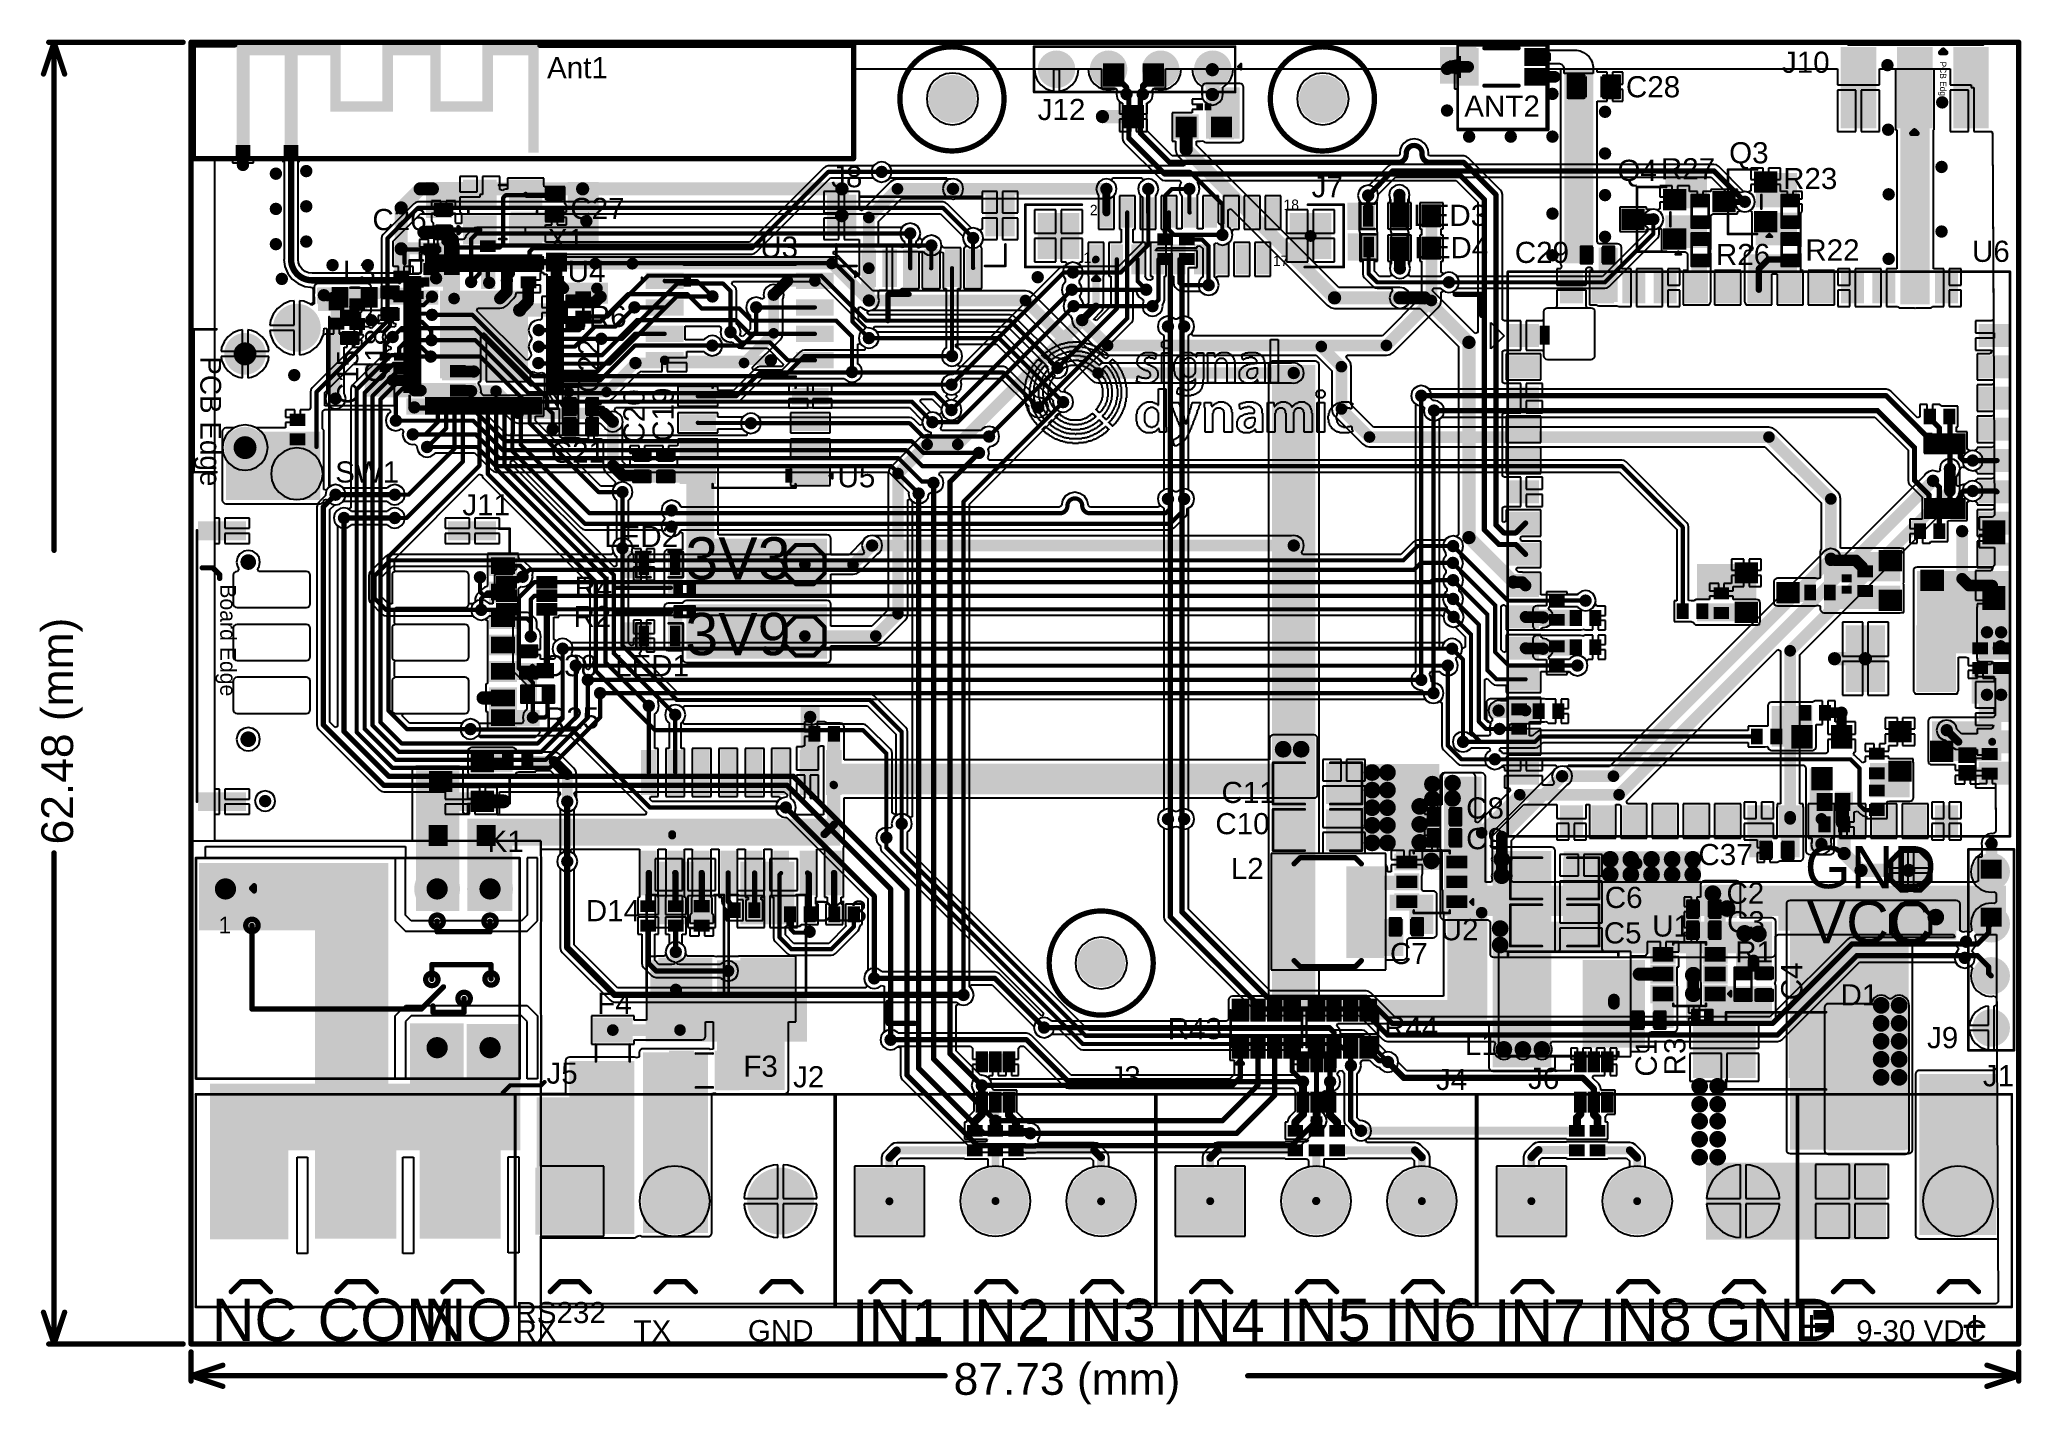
# Model space of a CAD drawing. Header units: millimetres. Extents: x -0.29 to 3.46, y -0.11 to 2.46.
import ezdxf

# ---------------------------------------------------------------- set-up
doc = ezdxf.new("R2010")
doc.units = ezdxf.units.MM
doc.header["$MEASUREMENT"] = 0
for name, color, linetype in [('BottomLayer', 5, 'Continuous'), ('BottomPaste', 16, 'Continuous'), ('BottomSolder', 6, 'Continuous'), ('Mechanical1', 6, 'Continuous'), ('Mechanical2', 216, 'Continuous'), ('MultiLayer', 9, 'Continuous'), ('PadHoleLayer', 156, 'Continuous'), ('TopLayer', 1, 'Continuous'), ('TopOverlay', 2, 'Continuous'), ('TopPaste', 8, 'Continuous'), ('TopSolder', 216, 'Continuous'), ('ViaHoleLayer', 16, 'Continuous')]:
    doc.layers.add(name, color=color, linetype=linetype)
doc.styles.add('Arial', font='', dxfattribs={"height": 0.2})
doc.styles.get('Arial').set_extended_font_data('Arial')

msp = doc.modelspace()

# ---------------------------------------------------------------- texts
at = {"layer": 'Mechanical1', "style": 'Arial'}
msp.add_text('62.48 (mm)', height=0.06, rotation=90, dxfattribs=at).set_placement((-0.223, 0.9441))
msp.add_text('87.73 (mm)', height=0.06, dxfattribs=at).set_placement((1.4411, -0.096))
at = {"layer": 'TopOverlay', "style": 'Arial'}
for s, p in [('J10', (3.0066, 2.4023)), ('Ant1', (0.6727, 2.392)), ('ANT2', (2.4062, 2.3194)), ('C28', (2.7117, 2.356)), ('J12', (1.6, 2.313)), ('Q3', (2.9067, 2.2312)), ('J8', (1.2097, 2.186)), ('Q4', (2.6957, 2.198)), ('R27', (2.7777, 2.201)), ('R23', (3.0087, 2.1825)), ('J7', (2.1177, 2.167)), ('C26', (0.3427, 2.105)), ('C27', (0.7167, 2.126)), ('LED3', (2.3097, 2.113)), ('X1', (0.6743, 2.067)), ('U3', (1.0757, 2.053)), ('LED4', (2.3117, 2.052)), ('C29', (2.5017, 2.043)), ('R26', (2.8817, 2.039)), ('R22', (3.0507, 2.0475)), ('U6', (3.3657, 2.045)), ('L3', (0.2867, 2.007)), ('U4', (0.7117, 2.007)), ('R6', (0.7517, 1.922)), ('C21', (0.6798, 1.6654)), ('SW1', (0.2723, 1.628)), ('U5', (1.2217, 1.619)), ('J11', (0.5127, 1.566)), ('LED2', (0.7807, 1.506)), ('R4', (0.7247, 1.41)), ('R2', (0.7227, 1.355)), ('C38', (0.6647, 1.262)), ('LED1', (0.8014, 1.262)), ('R25', (0.6687, 1.163)), ('C11', (1.9474, 1.0224)), ('C8', (2.4097, 0.993)), ('C10', (1.9358, 0.9634)), ('C9', (2.4097, 0.935)), ('K1', (0.5603, 0.93)), ('C37', (2.8487, 0.905)), ('L2', (1.9649, 0.8786)), ('C6', (2.6717, 0.824)), ('C2', (2.9017, 0.832)), ('D14', (0.746, 0.799)), ('D13', (1.175, 0.798)), ('U2', (2.3617, 0.763)), ('C5', (2.6697, 0.757)), ('U1', (2.7613, 0.77)), ('C3', (2.9027, 0.778)), ('C7', (2.2657, 0.718)), ('R1', (2.9183, 0.721)), ('D1', (3.1173, 0.64)), ('F4', (0.7677, 0.6237)), ('R43', (1.8457, 0.576)), ('R44', (2.2547, 0.579)), ('J9', (3.2807, 0.559)), ('L1', (2.4073, 0.546)), ('J5', (0.6717, 0.492)), ('F3', (1.0437, 0.505)), ('J2', (1.1377, 0.485)), ('J3', (1.7357, 0.485)), ('J1', (3.3863, 0.487)), ('J4', (2.3527, 0.48)), ('J6', (2.5267, 0.482))]:
    msp.add_text(s, height=0.04, dxfattribs=at).set_placement(p)
for s, height, rotation, p in [('C18', 0.04, 90, (0.369, 1.816)), ('C15', 0.04, 90, (0.316, 1.776)), ('C22', 0.04, 90, (0.7715, 1.797)), ('C20', 0.04, 90, (0.857, 1.7017)), ('C19', 0.04, 90, (0.912, 1.705)), ('3V3', 0.08, 360, (0.9341, 1.4447)), ('3V9', 0.08, 360, (0.9341, 1.3017)), ('GND', 0.08, 360, (3.0498, 0.8613)), ('VCC', 0.08, 360, (3.0533, 0.7573)), ('C4', 0.04, 90, (3.045, 0.6497)), ('C1', 0.04, 90, (2.77, 0.5053)), ('R3', 0.04, 90, (2.824, 0.5077)), ('NC', 0.08, 360, (0.0391, 0.0056)), ('COM', 0.08, 360, (0.2391, 0.0057)), ('NO', 0.08, 360, (0.4391, 0.0057)), ('RS232', 0.04, 360, (0.613, 0.0395)), ('IN1', 0.08, 360, (1.2491, 0.0047)), ('IN2', 0.08, 360, (1.4491, 0.0047)), ('IN3', 0.08, 360, (1.6491, 0.0057)), ('IN4', 0.08, 360, (1.8551, 0.0047)), ('IN5', 0.08, 360, (2.0551, 0.0057)), ('IN6', 0.08, 360, (2.2551, 0.0057)), ('IN7', 0.08, 360, (2.4621, 0.0047)), ('IN8', 0.08, 360, (2.6621, 0.0057)), ('GND', 0.08, 360, (2.8621, 0.0057)), ('RX', 0.04, 360, (0.613, 0.0047)), ('TX', 0.04, 360, (0.8361, 0.0047)), ('GND', 0.04, 360, (1.0523, 0.0052)), ('+', 0.06, 360, (3.038, 0.0044)), (' 9-30 VDC', 0.04, 360, (3.1313, 0.0049)), ('+', 0.06, 360, (3.346, 0.0044))]:
    msp.add_text(s, height=height, rotation=rotation, dxfattribs=at).set_placement(p)

# ---------------------------------------------------------------- blocks, each defined once
blk = doc.blocks.new('ESP_P_____A_______1')
at = {"layer": 'TopLayer'}
for points in [[(0.1968, 0.1933), (0.1968, 0.213), (0, 0.213), (0, 0.1933)], [(0, 0), (0.0248, 0), (0.0248, 0.194), (0, 0.194)], [(0.0906, 0), (0.1154, 0), (0.1154, 0.198), (0.0906, 0.198)], [(0.1772, 0.087), (0.1969, 0.087), (0.1969, 0.198), (0.1772, 0.198)], [(0.2756, 0.213), (0.2756, 0.1933), (0.3858, 0.1933), (0.3858, 0.213)], [(0.2953, 0.198), (0.2756, 0.198), (0.2756, 0.087), (0.2953, 0.087)], [(0.3661, 0.087), (0.3858, 0.087), (0.3858, 0.198), (0.3661, 0.198)], [(0.4646, 0.213), (0.4646, 0.1933), (0.5709, 0.1933), (0.5709, 0.213)], [(0.4843, 0.199), (0.4646, 0.199), (0.4646, 0.087), (0.4843, 0.087)], [(0.5512, 0.0095), (0.5709, 0.0095), (0.5709, 0.199), (0.5512, 0.199)], [(0.281, 0.087), (0.281, 0.1067), (0.192, 0.1067), (0.192, 0.087)], [(0.471, 0.087), (0.471, 0.1067), (0.38, 0.1067), (0.38, 0.087)], [(0.0022, 0.0198), (0.0218, 0.0198), (0.0218, 0.0002), (0.0022, 0.0002)], [(0.0932, 0.0198), (0.1128, 0.0198), (0.1128, 0.0002), (0.0932, 0.0002)]]:
    blk.add_hatch(color=1, dxfattribs=at).paths.add_polyline_path(points)
at = {"layer": 'TopPaste'}
for points in [[(0.0022, 0.0198), (0.0218, 0.0198), (0.0218, 0.0002), (0.0022, 0.0002)], [(0.0932, 0.0198), (0.1128, 0.0198), (0.1128, 0.0002), (0.0932, 0.0002)]]:
    blk.add_hatch(color=8, dxfattribs=at).paths.add_polyline_path(points)
at = {"layer": 'TopSolder'}
for points in [[(-0.0018, 0.0238), (0.0258, 0.0238), (0.0258, -0.0038), (-0.0018, -0.0038)], [(0.0892, 0.0238), (0.1168, 0.0238), (0.1168, -0.0038), (0.0892, -0.0038)]]:
    blk.add_hatch(color=216, dxfattribs=at).paths.add_polyline_path(points)
blk = doc.blocks.new('R___0201_B_2')
at = {"layer": 'BottomLayer'}
for points in [[(-0.0161, 0.0073), (-0.0055, 0.0073), (-0.0055, -0.0073), (-0.0161, -0.0073)], [(0.0055, 0.0073), (0.0161, 0.0073), (0.0161, -0.0073), (0.0055, -0.0073)]]:
    blk.add_hatch(color=5, dxfattribs=at).paths.add_polyline_path(points)
at = {"layer": 'BottomPaste'}
for points in [[(-0.0161, 0.0073), (-0.0055, 0.0073), (-0.0055, -0.0073), (-0.0161, -0.0073)], [(0.0055, 0.0073), (0.0161, 0.0073), (0.0161, -0.0073), (0.0055, -0.0073)]]:
    blk.add_hatch(color=16, dxfattribs=at).paths.add_polyline_path(points)
at = {"layer": 'BottomSolder'}
for points in [[(-0.0183, 0.0094), (-0.0033, 0.0094), (-0.0033, -0.0094), (-0.0183, -0.0094)], [(0.0033, 0.0094), (0.0183, 0.0094), (0.0183, -0.0094), (0.0033, -0.0094)]]:
    blk.add_hatch(color=6, dxfattribs=at).paths.add_polyline_path(points)
blk = doc.blocks.new('C___0402_B_3')
at = {"layer": 'BottomLayer'}
for points in [[(-0.0095, 0.0125), (-0.0095, -0.0125), (-0.0275, -0.0125), (-0.0275, 0.0125)], [(0.0275, 0.0125), (0.0275, -0.0125), (0.0095, -0.0125), (0.0095, 0.0125)]]:
    blk.add_hatch(color=5, dxfattribs=at).paths.add_polyline_path(points)
at = {"layer": 'BottomPaste'}
for points in [[(-0.0095, 0.0125), (-0.0095, -0.0125), (-0.0275, -0.0125), (-0.0275, 0.0125)], [(0.0275, 0.0125), (0.0275, -0.0125), (0.0095, -0.0125), (0.0095, 0.0125)]]:
    blk.add_hatch(color=16, dxfattribs=at).paths.add_polyline_path(points)
at = {"layer": 'BottomSolder'}
for points in [[(-0.0071, 0.0149), (-0.0071, -0.0149), (-0.0299, -0.0149), (-0.0299, 0.0149)], [(0.0299, 0.0149), (0.0299, -0.0149), (0.0071, -0.0149), (0.0071, 0.0149)]]:
    blk.add_hatch(color=6, dxfattribs=at).paths.add_polyline_path(points)
blk = doc.blocks.new('C___0402_4')
at = {"layer": 'TopLayer'}
for points in [[(-0.0275, -0.0125), (-0.0275, 0.0125), (-0.0095, 0.0125), (-0.0095, -0.0125)], [(0.0095, -0.0125), (0.0095, 0.0125), (0.0275, 0.0125), (0.0275, -0.0125)]]:
    blk.add_hatch(color=1, dxfattribs=at).paths.add_polyline_path(points)
at = {"layer": 'TopPaste'}
for points in [[(-0.0275, -0.0125), (-0.0275, 0.0125), (-0.0095, 0.0125), (-0.0095, -0.0125)], [(0.0095, -0.0125), (0.0095, 0.0125), (0.0275, 0.0125), (0.0275, -0.0125)]]:
    blk.add_hatch(color=8, dxfattribs=at).paths.add_polyline_path(points)
at = {"layer": 'TopSolder'}
for points in [[(-0.0299, -0.0149), (-0.0299, 0.0149), (-0.0071, 0.0149), (-0.0071, -0.0149)], [(0.0071, -0.0149), (0.0071, 0.0149), (0.0299, 0.0149), (0.0299, -0.0149)]]:
    blk.add_hatch(color=216, dxfattribs=at).paths.add_polyline_path(points)
at = {"layer": 'TopOverlay', "const_width": 0.005}
for points in [[(-0.031, 0.016), (-0.011, 0.016)], [(-0.031, 0.016), (-0.031, -0.016)], [(0.011, 0.016), (0.031, 0.016)], [(0.031, 0.016), (0.031, -0.016)], [(-0.031, -0.016), (-0.011, -0.016)], [(0.011, -0.016), (0.031, -0.016)]]:
    blk.add_lwpolyline(points, dxfattribs=at)
at = {"layer": 'TopOverlay', "const_width": 0.0025}
for points in [[(-0.0323, 0.016, 1), (-0.0297, 0.016, 1)], [(-0.0323, 0.016, 1), (-0.0297, 0.016, 1)], [(-0.0123, 0.016, 1), (-0.0097, 0.016, 1)], [(0.0097, 0.016, 1), (0.0123, 0.016, 1)], [(0.0297, 0.016, 1), (0.0323, 0.016, 1)], [(0.0297, 0.016, 1), (0.0323, 0.016, 1)], [(-0.0323, -0.016, 1), (-0.0297, -0.016, 1)], [(-0.0323, -0.016, 1), (-0.0297, -0.016, 1)], [(-0.0123, -0.016, 1), (-0.0097, -0.016, 1)], [(0.0097, -0.016, 1), (0.0123, -0.016, 1)], [(0.0297, -0.016, 1), (0.0323, -0.016, 1)], [(0.0297, -0.016, 1), (0.0323, -0.016, 1)]]:
    blk.add_lwpolyline(points, format="xyb", close=True, dxfattribs=at)
blk = doc.blocks.new('C___0402_B_5')
at = {"layer": 'BottomLayer'}
for points in [[(-0.0095, 0.0125), (-0.0095, -0.0125), (-0.0275, -0.0125), (-0.0275, 0.0125)], [(0.0275, 0.0125), (0.0275, -0.0125), (0.0095, -0.0125), (0.0095, 0.0125)]]:
    blk.add_hatch(color=5, dxfattribs=at).paths.add_polyline_path(points)
at = {"layer": 'BottomPaste'}
for points in [[(-0.0095, 0.0125), (-0.0095, -0.0125), (-0.0275, -0.0125), (-0.0275, 0.0125)], [(0.0275, 0.0125), (0.0275, -0.0125), (0.0095, -0.0125), (0.0095, 0.0125)]]:
    blk.add_hatch(color=16, dxfattribs=at).paths.add_polyline_path(points)
at = {"layer": 'BottomSolder'}
for points in [[(-0.0071, 0.0149), (-0.0071, -0.0149), (-0.0299, -0.0149), (-0.0299, 0.0149)], [(0.0299, 0.0149), (0.0299, -0.0149), (0.0071, -0.0149), (0.0071, 0.0149)]]:
    blk.add_hatch(color=6, dxfattribs=at).paths.add_polyline_path(points)
blk = doc.blocks.new('XKNANO_113_6')
at = {"layer": 'BottomSolder'}
for points in [[(-0.2009, -0.2121), (-0.1929, -0.2121), (-0.1929, -0.2201), (-0.2009, -0.2201)], [(0.1338, -0.2121), (0.1418, -0.2121), (0.1418, -0.2201), (0.1338, -0.2201)]]:
    blk.add_hatch(color=6, dxfattribs=at).paths.add_polyline_path(points)
at = {"layer": 'PadHoleLayer'}
h = blk.add_hatch(color=156, dxfattribs=at)
edge = h.paths.add_edge_path()
edge.add_arc((-0.1969, -0.2161), 0.0148, 0, 360)
h = blk.add_hatch(color=156, dxfattribs=at)
edge = h.paths.add_edge_path()
edge.add_arc((0.1378, -0.2161), 0.0148, 0, 360)
at = {"layer": 'TopLayer'}
for points in [[(-0.2059, 0.2878), (-0.1744, 0.2878), (-0.1744, 0.2429), (-0.2059, 0.2429)], [(-0.1559, 0.2878), (-0.1244, 0.2878), (-0.1244, 0.2429), (-0.1559, 0.2429)], [(-0.1059, 0.2878), (-0.0744, 0.2878), (-0.0744, 0.2429), (-0.1059, 0.2429)], [(-0.0559, 0.2878), (-0.0244, 0.2878), (-0.0244, 0.2429), (-0.0559, 0.2429)], [(-0.0059, 0.2878), (0.0256, 0.2878), (0.0256, 0.2429), (-0.0059, 0.2429)], [(0.0441, 0.2878), (0.0756, 0.2878), (0.0756, 0.2429), (0.0441, 0.2429)], [(0.0815, 0.2878), (0.113, 0.2878), (0.113, 0.2429), (0.0815, 0.2429)], [(-0.2697, 0.2484), (-0.2421, 0.2484), (-0.2421, 0.1657), (-0.2697, 0.1657)], [(0.2421, 0.2484), (0.2697, 0.2484), (0.2697, 0.1657), (0.2421, 0.1657)], [(-0.2697, -0.224), (-0.2421, -0.224), (-0.2421, -0.3067), (-0.2697, -0.3067)], [(0.2421, -0.224), (0.2697, -0.224), (0.2697, -0.3067), (0.2421, -0.3067)]]:
    blk.add_hatch(color=1, dxfattribs=at).paths.add_polyline_path(points)
at = {"layer": 'TopPaste'}
for points in [[(-0.2059, 0.2878), (-0.1744, 0.2878), (-0.1744, 0.2429), (-0.2059, 0.2429)], [(-0.1559, 0.2878), (-0.1244, 0.2878), (-0.1244, 0.2429), (-0.1559, 0.2429)], [(-0.1059, 0.2878), (-0.0744, 0.2878), (-0.0744, 0.2429), (-0.1059, 0.2429)], [(-0.0559, 0.2878), (-0.0244, 0.2878), (-0.0244, 0.2429), (-0.0559, 0.2429)], [(-0.0059, 0.2878), (0.0256, 0.2878), (0.0256, 0.2429), (-0.0059, 0.2429)], [(0.0441, 0.2878), (0.0756, 0.2878), (0.0756, 0.2429), (0.0441, 0.2429)], [(0.0815, 0.2878), (0.113, 0.2878), (0.113, 0.2429), (0.0815, 0.2429)], [(-0.2697, 0.2484), (-0.2421, 0.2484), (-0.2421, 0.1657), (-0.2697, 0.1657)], [(0.2421, 0.2484), (0.2697, 0.2484), (0.2697, 0.1657), (0.2421, 0.1657)], [(-0.2697, -0.224), (-0.2421, -0.224), (-0.2421, -0.3067), (-0.2697, -0.3067)], [(0.2421, -0.224), (0.2697, -0.224), (0.2697, -0.3067), (0.2421, -0.3067)]]:
    blk.add_hatch(color=8, dxfattribs=at).paths.add_polyline_path(points)
at = {"layer": 'TopSolder'}
for points in [[(-0.2099, 0.2918), (-0.1704, 0.2918), (-0.1704, 0.2389), (-0.2099, 0.2389)], [(-0.1599, 0.2918), (-0.1204, 0.2918), (-0.1204, 0.2389), (-0.1599, 0.2389)], [(-0.1099, 0.2918), (-0.0704, 0.2918), (-0.0704, 0.2389), (-0.1099, 0.2389)], [(-0.0599, 0.2918), (-0.0204, 0.2918), (-0.0204, 0.2389), (-0.0599, 0.2389)], [(-0.0099, 0.2918), (0.0296, 0.2918), (0.0296, 0.2389), (-0.0099, 0.2389)], [(0.0401, 0.2918), (0.0796, 0.2918), (0.0796, 0.2389), (0.0401, 0.2389)], [(0.0775, 0.2918), (0.117, 0.2918), (0.117, 0.2389), (0.0775, 0.2389)], [(-0.2737, 0.2524), (-0.2381, 0.2524), (-0.2381, 0.1617), (-0.2737, 0.1617)], [(0.2381, 0.2524), (0.2737, 0.2524), (0.2737, 0.1617), (0.2381, 0.1617)], [(-0.2737, -0.22), (-0.2381, -0.22), (-0.2381, -0.3107), (-0.2737, -0.3107)], [(-0.2009, -0.2121), (-0.1929, -0.2121), (-0.1929, -0.2201), (-0.2009, -0.2201)], [(0.1338, -0.2121), (0.1418, -0.2121), (0.1418, -0.2201), (0.1338, -0.2201)], [(0.2381, -0.22), (0.2737, -0.22), (0.2737, -0.3107), (0.2381, -0.3107)]]:
    blk.add_hatch(color=216, dxfattribs=at).paths.add_polyline_path(points)
at = {"layer": 'TopOverlay'}
for points, const_width in [([(-0.215, 0.278), (-0.26, 0.278)], 0.005), ([(-0.26, 0.258), (-0.26, 0.278)], 0.005), ([(0.259, 0.278), (0.214, 0.278)], 0.005), ([(0.259, 0.258), (0.259, 0.278)], 0.005), ([(-0.186, -0.283), (-0.173, -0.27)], 0.01), ([(-0.186, -0.303), (-0.186, -0.283)], 0.01), ([(-0.166, -0.27), (-0.173, -0.27)], 0.01), ([(0.256, -0.313), (-0.257, -0.313)], 0.005)]:
    blk.add_lwpolyline(points, dxfattribs=dict(at, const_width=const_width))
for points, const_width in [([(-0.2612, 0.278, 1), (-0.2587, 0.278, 1)], 0.0025), ([(-0.2612, 0.278, 1), (-0.2587, 0.278, 1)], 0.0025), ([(-0.2162, 0.278, 1), (-0.2137, 0.278, 1)], 0.0025), ([(0.2127, 0.278, 1), (0.2152, 0.278, 1)], 0.0025), ([(0.2577, 0.278, 1), (0.2602, 0.278, 1)], 0.0025), ([(0.2577, 0.278, 1), (0.2602, 0.278, 1)], 0.0025), ([(-0.2612, 0.258, 1), (-0.2587, 0.258, 1)], 0.0025), ([(0.2577, 0.258, 1), (0.2602, 0.258, 1)], 0.0025), ([(-0.1885, -0.283, 1), (-0.1835, -0.283, 1)], 0.005), ([(-0.1885, -0.283, 1), (-0.1835, -0.283, 1)], 0.005), ([(-0.1885, -0.303, 1), (-0.1835, -0.303, 1)], 0.005), ([(-0.1755, -0.27, 1), (-0.1705, -0.27, 1)], 0.005), ([(-0.1755, -0.27, 1), (-0.1705, -0.27, 1)], 0.005), ([(-0.1685, -0.27, 1), (-0.1635, -0.27, 1)], 0.005), ([(-0.2582, -0.313, 1), (-0.2557, -0.313, 1)], 0.0025), ([(0.2547, -0.313, 1), (0.2572, -0.313, 1)], 0.0025)]:
    blk.add_lwpolyline(points, format="xyb", close=True, dxfattribs=dict(at, const_width=const_width))
blk.add_text('Board Edge', height=0.03, dxfattribs=at).set_placement((-0.155, -0.269))
blk = doc.blocks.new('T__________7')
at = {"layer": 'TopLayer'}
blk.add_hatch(color=1, dxfattribs=at).paths.add_polyline_path([(0.015, 0.03), (-0.015, 0.03), (-0.03, 0.015), (-0.03, -0.015), (-0.015, -0.03), (0.015, -0.03), (0.03, -0.015), (0.03, 0.015)])
at = {"layer": 'TopPaste'}
blk.add_hatch(color=8, dxfattribs=at).paths.add_polyline_path([(0.015, 0.03), (-0.015, 0.03), (-0.03, 0.015), (-0.03, -0.015), (-0.015, -0.03), (0.015, -0.03), (0.03, -0.015), (0.03, 0.015)])
at = {"layer": 'TopSolder'}
blk.add_hatch(color=216, dxfattribs=at).paths.add_polyline_path([(0.017, 0.034), (-0.017, 0.034), (-0.034, 0.017), (-0.034, -0.017), (-0.017, -0.034), (0.017, -0.034), (0.034, -0.017), (0.034, 0.017)])
at = {"layer": 'TopOverlay', "const_width": 0.00787}
for points in [[(-0.037, 0.017), (-0.017, 0.037)], [(-0.017, 0.037), (0.017, 0.037)], [(-0.017, 0.037), (0.017, 0.037)], [(0.017, 0.037), (0.037, 0.017)], [(-0.037, -0.017), (-0.037, 0.017)], [(0.037, -0.017), (0.037, 0.017)], [(-0.037, -0.017), (-0.017, -0.037)], [(-0.017, -0.037), (0.017, -0.037)], [(-0.017, -0.037), (0.017, -0.037)], [(0.017, -0.037), (0.037, -0.017)]]:
    blk.add_lwpolyline(points, dxfattribs=at)
at = {"layer": 'TopOverlay', "const_width": 0.00394}
for points in [[(-0.019, 0.037, 1), (-0.015, 0.037, 1)], [(-0.019, 0.037, 1), (-0.015, 0.037, 1)], [(-0.019, 0.037, 1), (-0.015, 0.037, 1)], [(0.015, 0.037, 1), (0.019, 0.037, 1)], [(0.015, 0.037, 1), (0.019, 0.037, 1)], [(0.015, 0.037, 1), (0.019, 0.037, 1)], [(-0.039, 0.017, 1), (-0.035, 0.017, 1)], [(-0.039, 0.017, 1), (-0.035, 0.017, 1)], [(0.035, 0.017, 1), (0.039, 0.017, 1)], [(0.035, 0.017, 1), (0.039, 0.017, 1)], [(-0.039, -0.017, 1), (-0.035, -0.017, 1)], [(-0.039, -0.017, 1), (-0.035, -0.017, 1)], [(-0.019, -0.037, 1), (-0.015, -0.037, 1)], [(-0.019, -0.037, 1), (-0.015, -0.037, 1)], [(-0.019, -0.037, 1), (-0.015, -0.037, 1)], [(0.015, -0.037, 1), (0.019, -0.037, 1)], [(0.015, -0.037, 1), (0.019, -0.037, 1)], [(0.015, -0.037, 1), (0.019, -0.037, 1)], [(0.035, -0.017, 1), (0.039, -0.017, 1)], [(0.035, -0.017, 1), (0.039, -0.017, 1)]]:
    blk.add_lwpolyline(points, format="xyb", close=True, dxfattribs=at)
blk = doc.blocks.new('T__________8')
at = {"layer": 'TopLayer'}
blk.add_hatch(color=1, dxfattribs=at).paths.add_polyline_path([(0.015, 0.03), (-0.015, 0.03), (-0.03, 0.015), (-0.03, -0.015), (-0.015, -0.03), (0.015, -0.03), (0.03, -0.015), (0.03, 0.015)])
at = {"layer": 'TopPaste'}
blk.add_hatch(color=8, dxfattribs=at).paths.add_polyline_path([(0.015, 0.03), (-0.015, 0.03), (-0.03, 0.015), (-0.03, -0.015), (-0.015, -0.03), (0.015, -0.03), (0.03, -0.015), (0.03, 0.015)])
at = {"layer": 'TopSolder'}
blk.add_hatch(color=216, dxfattribs=at).paths.add_polyline_path([(0.017, 0.034), (-0.017, 0.034), (-0.034, 0.017), (-0.034, -0.017), (-0.017, -0.034), (0.017, -0.034), (0.034, -0.017), (0.034, 0.017)])
at = {"layer": 'TopOverlay', "const_width": 0.00787}
for points in [[(-0.037, 0.017), (-0.017, 0.037)], [(-0.017, 0.037), (0.017, 0.037)], [(-0.017, 0.037), (0.017, 0.037)], [(0.017, 0.037), (0.037, 0.017)], [(-0.037, -0.017), (-0.037, 0.017)], [(0.037, -0.017), (0.037, 0.017)], [(-0.037, -0.017), (-0.017, -0.037)], [(-0.017, -0.037), (0.017, -0.037)], [(-0.017, -0.037), (0.017, -0.037)], [(0.017, -0.037), (0.037, -0.017)]]:
    blk.add_lwpolyline(points, dxfattribs=at)
at = {"layer": 'TopOverlay', "const_width": 0.00394}
for points in [[(-0.019, 0.037, 1), (-0.015, 0.037, 1)], [(-0.019, 0.037, 1), (-0.015, 0.037, 1)], [(-0.019, 0.037, 1), (-0.015, 0.037, 1)], [(0.015, 0.037, 1), (0.019, 0.037, 1)], [(0.015, 0.037, 1), (0.019, 0.037, 1)], [(0.015, 0.037, 1), (0.019, 0.037, 1)], [(-0.039, 0.017, 1), (-0.035, 0.017, 1)], [(-0.039, 0.017, 1), (-0.035, 0.017, 1)], [(0.035, 0.017, 1), (0.039, 0.017, 1)], [(0.035, 0.017, 1), (0.039, 0.017, 1)], [(-0.039, -0.017, 1), (-0.035, -0.017, 1)], [(-0.039, -0.017, 1), (-0.035, -0.017, 1)], [(-0.019, -0.037, 1), (-0.015, -0.037, 1)], [(-0.019, -0.037, 1), (-0.015, -0.037, 1)], [(-0.019, -0.037, 1), (-0.015, -0.037, 1)], [(0.015, -0.037, 1), (0.019, -0.037, 1)], [(0.015, -0.037, 1), (0.019, -0.037, 1)], [(0.015, -0.037, 1), (0.019, -0.037, 1)], [(0.035, -0.017, 1), (0.039, -0.017, 1)], [(0.035, -0.017, 1), (0.039, -0.017, 1)]]:
    blk.add_lwpolyline(points, format="xyb", close=True, dxfattribs=at)
blk = doc.blocks.new('VLS5045EX_100M_H_9')
at = {"layer": 'TopLayer'}
for points in [[(-0.1201, 0.0787), (-0.0413, 0.0787), (-0.0413, -0.0787), (-0.1201, -0.0787)], [(0.0413, 0.0787), (0.1201, 0.0787), (0.1201, -0.0787), (0.0413, -0.0787)]]:
    blk.add_hatch(color=1, dxfattribs=at).paths.add_polyline_path(points)
at = {"layer": 'TopPaste'}
for points in [[(-0.1201, 0.0787), (-0.0413, 0.0787), (-0.0413, -0.0787), (-0.1201, -0.0787)], [(0.0413, 0.0787), (0.1201, 0.0787), (0.1201, -0.0787), (0.0413, -0.0787)]]:
    blk.add_hatch(color=8, dxfattribs=at).paths.add_polyline_path(points)
at = {"layer": 'TopSolder'}
for points in [[(-0.1241, 0.0827), (-0.0373, 0.0827), (-0.0373, -0.0827), (-0.1241, -0.0827)], [(0.0373, 0.0827), (0.1241, 0.0827), (0.1241, -0.0827), (0.0373, -0.0827)]]:
    blk.add_hatch(color=216, dxfattribs=at).paths.add_polyline_path(points)
at = {"layer": 'TopOverlay', "const_width": 0.005}
for points in [[(0.1043, 0.0984), (-0.1043, 0.0984)], [(-0.1043, 0.0984), (-0.1043, 0.0913)], [(0.1043, 0.0984), (0.1043, 0.0913)], [(-0.1043, -0.0913), (-0.1043, -0.0984)], [(0.1043, -0.0984), (-0.1043, -0.0984)], [(0.1043, -0.0913), (0.1043, -0.0984)]]:
    blk.add_lwpolyline(points, dxfattribs=at)
at = {"layer": 'TopOverlay', "const_width": 0.0025}
for points in [[(-0.1056, 0.0984, 1), (-0.1031, 0.0984, 1)], [(-0.1056, 0.0984, 1), (-0.1031, 0.0984, 1)], [(-0.1056, 0.0913, 1), (-0.1031, 0.0913, 1)], [(0.1031, 0.0984, 1), (0.1056, 0.0984, 1)], [(0.1031, 0.0984, 1), (0.1056, 0.0984, 1)], [(0.1031, 0.0913, 1), (0.1056, 0.0913, 1)], [(-0.1056, -0.0913, 1), (-0.1031, -0.0913, 1)], [(-0.1056, -0.0984, 1), (-0.1031, -0.0984, 1)], [(-0.1056, -0.0984, 1), (-0.1031, -0.0984, 1)], [(0.1031, -0.0913, 1), (0.1056, -0.0913, 1)], [(0.1031, -0.0984, 1), (0.1056, -0.0984, 1)], [(0.1031, -0.0984, 1), (0.1056, -0.0984, 1)]]:
    blk.add_lwpolyline(points, format="xyb", close=True, dxfattribs=at)
blk = doc.blocks.new('C___0402_B_10')
at = {"layer": 'BottomLayer'}
for points in [[(-0.0095, 0.0125), (-0.0095, -0.0125), (-0.0275, -0.0125), (-0.0275, 0.0125)], [(0.0275, 0.0125), (0.0275, -0.0125), (0.0095, -0.0125), (0.0095, 0.0125)]]:
    blk.add_hatch(color=5, dxfattribs=at).paths.add_polyline_path(points)
at = {"layer": 'BottomPaste'}
for points in [[(-0.0095, 0.0125), (-0.0095, -0.0125), (-0.0275, -0.0125), (-0.0275, 0.0125)], [(0.0275, 0.0125), (0.0275, -0.0125), (0.0095, -0.0125), (0.0095, 0.0125)]]:
    blk.add_hatch(color=16, dxfattribs=at).paths.add_polyline_path(points)
at = {"layer": 'BottomSolder'}
for points in [[(-0.0071, 0.0149), (-0.0071, -0.0149), (-0.0299, -0.0149), (-0.0299, 0.0149)], [(0.0299, 0.0149), (0.0299, -0.0149), (0.0071, -0.0149), (0.0071, 0.0149)]]:
    blk.add_hatch(color=6, dxfattribs=at).paths.add_polyline_path(points)
blk = doc.blocks.new('X322540MPB4SI__11')
at = {"layer": 'TopLayer'}
for points in [[(-0.0709, 0.0571), (-0.0157, 0.0571), (-0.0157, 0.0098), (-0.0709, 0.0098)], [(0.0157, 0.0571), (0.0709, 0.0571), (0.0709, 0.0098), (0.0157, 0.0098)], [(-0.0709, -0.0098), (-0.0157, -0.0098), (-0.0157, -0.0571), (-0.0709, -0.0571)], [(0.0157, -0.0098), (0.0709, -0.0098), (0.0709, -0.0571), (0.0157, -0.0571)]]:
    blk.add_hatch(color=1, dxfattribs=at).paths.add_polyline_path(points)
at = {"layer": 'TopPaste'}
for points in [[(-0.0709, 0.0571), (-0.0157, 0.0571), (-0.0157, 0.0098), (-0.0709, 0.0098)], [(0.0157, 0.0571), (0.0709, 0.0571), (0.0709, 0.0098), (0.0157, 0.0098)], [(-0.0709, -0.0098), (-0.0157, -0.0098), (-0.0157, -0.0571), (-0.0709, -0.0571)], [(0.0157, -0.0098), (0.0709, -0.0098), (0.0709, -0.0571), (0.0157, -0.0571)]]:
    blk.add_hatch(color=8, dxfattribs=at).paths.add_polyline_path(points)
at = {"layer": 'TopSolder'}
for points in [[(-0.0749, 0.0611), (-0.0117, 0.0611), (-0.0117, 0.0058), (-0.0749, 0.0058)], [(0.0117, 0.0611), (0.0749, 0.0611), (0.0749, 0.0058), (0.0117, 0.0058)], [(-0.0749, -0.0058), (-0.0117, -0.0058), (-0.0117, -0.0611), (-0.0749, -0.0611)], [(0.0117, -0.0058), (0.0749, -0.0058), (0.0749, -0.0611), (0.0117, -0.0611)]]:
    blk.add_hatch(color=216, dxfattribs=at).paths.add_polyline_path(points)
at = {"layer": 'TopOverlay'}
for points, const_width in [([(-0.007, 0.051), (0.007, 0.051)], 0.005), ([(-0.065, -0.003), (-0.065, 0.003)], 0.005), ([(0.065, -0.003), (0.065, 0.003)], 0.005), ([(-0.084, -0.028), (-0.078, -0.034)], 0.00787), ([(-0.084, -0.04), (-0.084, -0.028)], 0.00787), ([(-0.084, -0.04), (-0.078, -0.034)], 0.00787), ([(-0.007, -0.051), (0.007, -0.051)], 0.005)]:
    blk.add_lwpolyline(points, dxfattribs=dict(at, const_width=const_width))
for points, const_width in [([(-0.0083, 0.051, 1), (-0.0057, 0.051, 1)], 0.0025), ([(0.0057, 0.051, 1), (0.0083, 0.051, 1)], 0.0025), ([(-0.0663, 0.003, 1), (-0.0638, 0.003, 1)], 0.0025), ([(0.0638, 0.003, 1), (0.0663, 0.003, 1)], 0.0025), ([(-0.086, -0.028, 1), (-0.082, -0.028, 1)], 0.00394), ([(-0.086, -0.028, 1), (-0.082, -0.028, 1)], 0.00394), ([(-0.086, -0.04, 1), (-0.082, -0.04, 1)], 0.00394), ([(-0.086, -0.04, 1), (-0.082, -0.04, 1)], 0.00394), ([(-0.08, -0.034, 1), (-0.076, -0.034, 1)], 0.00394), ([(-0.08, -0.034, 1), (-0.076, -0.034, 1)], 0.00394), ([(-0.0663, -0.003, 1), (-0.0638, -0.003, 1)], 0.0025), ([(0.0638, -0.003, 1), (0.0663, -0.003, 1)], 0.0025), ([(-0.0083, -0.051, 1), (-0.0057, -0.051, 1)], 0.0025), ([(0.0057, -0.051, 1), (0.0083, -0.051, 1)], 0.0025)]:
    blk.add_lwpolyline(points, format="xyb", close=True, dxfattribs=dict(at, const_width=const_width))
blk = doc.blocks.new('SOIC_16_B_12')
at = {"layer": 'BottomLayer'}
for points in [[(-0.1333, 0.1858), (-0.0565, 0.1858), (-0.0565, 0.1642), (-0.1333, 0.1642)], [(0.0565, 0.1858), (0.1333, 0.1858), (0.1333, 0.1642), (0.0565, 0.1642)], [(-0.1333, 0.1358), (-0.0565, 0.1358), (-0.0565, 0.1142), (-0.1333, 0.1142)], [(0.0565, 0.1358), (0.1333, 0.1358), (0.1333, 0.1142), (0.0565, 0.1142)], [(-0.1333, 0.0858), (-0.0565, 0.0858), (-0.0565, 0.0642), (-0.1333, 0.0642)], [(0.0565, 0.0858), (0.1333, 0.0858), (0.1333, 0.0642), (0.0565, 0.0642)], [(-0.1333, 0.0358), (-0.0565, 0.0358), (-0.0565, 0.0142), (-0.1333, 0.0142)], [(0.0565, 0.0358), (0.1333, 0.0358), (0.1333, 0.0142), (0.0565, 0.0142)], [(-0.1333, -0.0142), (-0.0565, -0.0142), (-0.0565, -0.0358), (-0.1333, -0.0358)], [(0.0565, -0.0142), (0.1333, -0.0142), (0.1333, -0.0358), (0.0565, -0.0358)], [(-0.1333, -0.0642), (-0.0565, -0.0642), (-0.0565, -0.0858), (-0.1333, -0.0858)], [(0.0565, -0.0642), (0.1333, -0.0642), (0.1333, -0.0858), (0.0565, -0.0858)], [(-0.1333, -0.1142), (-0.0565, -0.1142), (-0.0565, -0.1358), (-0.1333, -0.1358)], [(0.0565, -0.1142), (0.1333, -0.1142), (0.1333, -0.1358), (0.0565, -0.1358)], [(-0.1333, -0.1642), (-0.0565, -0.1642), (-0.0565, -0.1858), (-0.1333, -0.1858)], [(0.0565, -0.1642), (0.1333, -0.1642), (0.1333, -0.1858), (0.0565, -0.1858)]]:
    blk.add_hatch(color=5, dxfattribs=at).paths.add_polyline_path(points)
at = {"layer": 'BottomPaste'}
for points in [[(-0.1333, 0.1858), (-0.0565, 0.1858), (-0.0565, 0.1642), (-0.1333, 0.1642)], [(0.0565, 0.1858), (0.1333, 0.1858), (0.1333, 0.1642), (0.0565, 0.1642)], [(-0.1333, 0.1358), (-0.0565, 0.1358), (-0.0565, 0.1142), (-0.1333, 0.1142)], [(0.0565, 0.1358), (0.1333, 0.1358), (0.1333, 0.1142), (0.0565, 0.1142)], [(-0.1333, 0.0858), (-0.0565, 0.0858), (-0.0565, 0.0642), (-0.1333, 0.0642)], [(0.0565, 0.0858), (0.1333, 0.0858), (0.1333, 0.0642), (0.0565, 0.0642)], [(-0.1333, 0.0358), (-0.0565, 0.0358), (-0.0565, 0.0142), (-0.1333, 0.0142)], [(0.0565, 0.0358), (0.1333, 0.0358), (0.1333, 0.0142), (0.0565, 0.0142)], [(-0.1333, -0.0142), (-0.0565, -0.0142), (-0.0565, -0.0358), (-0.1333, -0.0358)], [(0.0565, -0.0142), (0.1333, -0.0142), (0.1333, -0.0358), (0.0565, -0.0358)], [(-0.1333, -0.0642), (-0.0565, -0.0642), (-0.0565, -0.0858), (-0.1333, -0.0858)], [(0.0565, -0.0642), (0.1333, -0.0642), (0.1333, -0.0858), (0.0565, -0.0858)], [(-0.1333, -0.1142), (-0.0565, -0.1142), (-0.0565, -0.1358), (-0.1333, -0.1358)], [(0.0565, -0.1142), (0.1333, -0.1142), (0.1333, -0.1358), (0.0565, -0.1358)], [(-0.1333, -0.1642), (-0.0565, -0.1642), (-0.0565, -0.1858), (-0.1333, -0.1858)], [(0.0565, -0.1642), (0.1333, -0.1642), (0.1333, -0.1858), (0.0565, -0.1858)]]:
    blk.add_hatch(color=16, dxfattribs=at).paths.add_polyline_path(points)
at = {"layer": 'BottomSolder'}
for points in [[(-0.1373, 0.1898), (-0.0525, 0.1898), (-0.0525, 0.1602), (-0.1373, 0.1602)], [(0.0525, 0.1898), (0.1373, 0.1898), (0.1373, 0.1602), (0.0525, 0.1602)], [(-0.1373, 0.1398), (-0.0525, 0.1398), (-0.0525, 0.1102), (-0.1373, 0.1102)], [(0.0525, 0.1398), (0.1373, 0.1398), (0.1373, 0.1102), (0.0525, 0.1102)], [(-0.1373, 0.0898), (-0.0525, 0.0898), (-0.0525, 0.0602), (-0.1373, 0.0602)], [(0.0525, 0.0898), (0.1373, 0.0898), (0.1373, 0.0602), (0.0525, 0.0602)], [(-0.1373, 0.0398), (-0.0525, 0.0398), (-0.0525, 0.0102), (-0.1373, 0.0102)], [(0.0525, 0.0398), (0.1373, 0.0398), (0.1373, 0.0102), (0.0525, 0.0102)], [(-0.1373, -0.0102), (-0.0525, -0.0102), (-0.0525, -0.0398), (-0.1373, -0.0398)], [(0.0525, -0.0102), (0.1373, -0.0102), (0.1373, -0.0398), (0.0525, -0.0398)], [(-0.1373, -0.0602), (-0.0525, -0.0602), (-0.0525, -0.0898), (-0.1373, -0.0898)], [(0.0525, -0.0602), (0.1373, -0.0602), (0.1373, -0.0898), (0.0525, -0.0898)], [(-0.1373, -0.1102), (-0.0525, -0.1102), (-0.0525, -0.1398), (-0.1373, -0.1398)], [(0.0525, -0.1102), (0.1373, -0.1102), (0.1373, -0.1398), (0.0525, -0.1398)], [(-0.1373, -0.1602), (-0.0525, -0.1602), (-0.0525, -0.1898), (-0.1373, -0.1898)], [(0.0525, -0.1602), (0.1373, -0.1602), (0.1373, -0.1898), (0.0525, -0.1898)]]:
    blk.add_hatch(color=6, dxfattribs=at).paths.add_polyline_path(points)
blk = doc.blocks.new('VSSOP_8_2_2_3_0_5__B_13')
at = {"layer": 'BottomLayer'}
for points in [[(-0.0768, 0.0236), (-0.0768, 0.0354), (-0.0453, 0.0354), (-0.0453, 0.0236)], [(-0.0768, 0.0039), (-0.0768, 0.0157), (-0.0453, 0.0157), (-0.0453, 0.0039)], [(0.0453, 0.0236), (0.0453, 0.0354), (0.0768, 0.0354), (0.0768, 0.0236)], [(0.0453, 0.0039), (0.0453, 0.0157), (0.0768, 0.0157), (0.0768, 0.0039)], [(-0.0768, -0.0157), (-0.0768, -0.0039), (-0.0453, -0.0039), (-0.0453, -0.0157)], [(-0.0768, -0.0354), (-0.0768, -0.0236), (-0.0453, -0.0236), (-0.0453, -0.0354)], [(0.0453, -0.0157), (0.0453, -0.0039), (0.0768, -0.0039), (0.0768, -0.0157)], [(0.0453, -0.0354), (0.0453, -0.0236), (0.0768, -0.0236), (0.0768, -0.0354)]]:
    blk.add_hatch(color=5, dxfattribs=at).paths.add_polyline_path(points)
at = {"layer": 'BottomPaste'}
for points in [[(-0.0768, 0.0236), (-0.0768, 0.0354), (-0.0453, 0.0354), (-0.0453, 0.0236)], [(-0.0768, 0.0039), (-0.0768, 0.0157), (-0.0453, 0.0157), (-0.0453, 0.0039)], [(0.0453, 0.0236), (0.0453, 0.0354), (0.0768, 0.0354), (0.0768, 0.0236)], [(0.0453, 0.0039), (0.0453, 0.0157), (0.0768, 0.0157), (0.0768, 0.0039)], [(-0.0768, -0.0157), (-0.0768, -0.0039), (-0.0453, -0.0039), (-0.0453, -0.0157)], [(-0.0768, -0.0354), (-0.0768, -0.0236), (-0.0453, -0.0236), (-0.0453, -0.0354)], [(0.0453, -0.0157), (0.0453, -0.0039), (0.0768, -0.0039), (0.0768, -0.0157)], [(0.0453, -0.0354), (0.0453, -0.0236), (0.0768, -0.0236), (0.0768, -0.0354)]]:
    blk.add_hatch(color=16, dxfattribs=at).paths.add_polyline_path(points)
at = {"layer": 'BottomSolder'}
for points in [[(-0.0808, 0.0196), (-0.0808, 0.0394), (-0.0413, 0.0394), (-0.0413, 0.0196)], [(0.0413, 0.0196), (0.0413, 0.0394), (0.0808, 0.0394), (0.0808, 0.0196)], [(-0.0808, -0.0001), (-0.0808, 0.0197), (-0.0413, 0.0197), (-0.0413, -0.0001)], [(-0.0808, -0.0197), (-0.0808, 0.0001), (-0.0413, 0.0001), (-0.0413, -0.0197)], [(0.0413, -0.0001), (0.0413, 0.0197), (0.0808, 0.0197), (0.0808, -0.0001)], [(0.0413, -0.0197), (0.0413, 0.0001), (0.0808, 0.0001), (0.0808, -0.0197)], [(-0.0808, -0.0394), (-0.0808, -0.0196), (-0.0413, -0.0196), (-0.0413, -0.0394)], [(0.0413, -0.0394), (0.0413, -0.0196), (0.0808, -0.0196), (0.0808, -0.0394)]]:
    blk.add_hatch(color=6, dxfattribs=at).paths.add_polyline_path(points)
blk = doc.blocks.new('SOT_363_B_14')
at = {"layer": 'BottomLayer'}
for points in [[(-0.0539, 0.0177), (-0.0539, 0.0335), (-0.0224, 0.0335), (-0.0224, 0.0177)], [(-0.0539, -0.0079), (-0.0539, 0.0079), (-0.0224, 0.0079), (-0.0224, -0.0079)], [(0.0224, 0.0177), (0.0224, 0.0335), (0.0539, 0.0335), (0.0539, 0.0177)], [(0.0224, -0.0079), (0.0224, 0.0079), (0.0539, 0.0079), (0.0539, -0.0079)], [(-0.0539, -0.0335), (-0.0539, -0.0177), (-0.0224, -0.0177), (-0.0224, -0.0335)], [(0.0224, -0.0335), (0.0224, -0.0177), (0.0539, -0.0177), (0.0539, -0.0335)]]:
    blk.add_hatch(color=5, dxfattribs=at).paths.add_polyline_path(points)
at = {"layer": 'BottomPaste'}
for points in [[(-0.0539, 0.0177), (-0.0539, 0.0335), (-0.0224, 0.0335), (-0.0224, 0.0177)], [(-0.0539, -0.0079), (-0.0539, 0.0079), (-0.0224, 0.0079), (-0.0224, -0.0079)], [(0.0224, 0.0177), (0.0224, 0.0335), (0.0539, 0.0335), (0.0539, 0.0177)], [(0.0224, -0.0079), (0.0224, 0.0079), (0.0539, 0.0079), (0.0539, -0.0079)], [(-0.0539, -0.0335), (-0.0539, -0.0177), (-0.0224, -0.0177), (-0.0224, -0.0335)], [(0.0224, -0.0335), (0.0224, -0.0177), (0.0539, -0.0177), (0.0539, -0.0335)]]:
    blk.add_hatch(color=16, dxfattribs=at).paths.add_polyline_path(points)
at = {"layer": 'BottomSolder'}
for points in [[(-0.0579, 0.0137), (-0.0579, 0.0375), (-0.0184, 0.0375), (-0.0184, 0.0137)], [(0.0184, 0.0137), (0.0184, 0.0375), (0.0579, 0.0375), (0.0579, 0.0137)], [(-0.0579, -0.0119), (-0.0579, 0.0119), (-0.0184, 0.0119), (-0.0184, -0.0119)], [(0.0184, -0.0119), (0.0184, 0.0119), (0.0579, 0.0119), (0.0579, -0.0119)], [(-0.0579, -0.0375), (-0.0579, -0.0137), (-0.0184, -0.0137), (-0.0184, -0.0375)], [(0.0184, -0.0375), (0.0184, -0.0137), (0.0579, -0.0137), (0.0579, -0.0375)]]:
    blk.add_hatch(color=6, dxfattribs=at).paths.add_polyline_path(points)
blk = doc.blocks.new('SIM7500E_15')
at = {"layer": 'TopLayer'}
for points in [[(0.1043, 0.1161), (0.1043, 0.065), (0.0689, 0.065), (0.0689, 0.1161)], [(0.1634, 0.1161), (0.1634, 0.065), (0.128, 0.065), (0.128, 0.1161)], [(0.2224, 0.1161), (0.2224, 0.065), (0.187, 0.065), (0.187, 0.1161)], [(0.2815, 0.1161), (0.2815, 0.065), (0.2461, 0.065), (0.2461, 0.1161)], [(0.3406, 0.1161), (0.3406, 0.065), (0.3051, 0.065), (0.3051, 0.1161)], [(0.3996, 0.1161), (0.3996, 0.065), (0.3642, 0.065), (0.3642, 0.1161)], [(0.4587, 0.1161), (0.4587, 0.065), (0.4232, 0.065), (0.4232, 0.1161)], [(0.5177, 0.1161), (0.5177, 0.065), (0.4823, 0.065), (0.4823, 0.1161)], [(0.5768, 0.1161), (0.5768, 0.065), (0.5413, 0.065), (0.5413, 0.1161)], [(0.6358, 0.1161), (0.6358, 0.065), (0.6004, 0.065), (0.6004, 0.1161)], [(0.6949, 0.1161), (0.6949, 0.065), (0.6594, 0.065), (0.6594, 0.1161)], [(0.7539, 0.1161), (0.7539, 0.065), (0.7185, 0.065), (0.7185, 0.1161)], [(0.813, 0.1161), (0.813, 0.065), (0.7776, 0.065), (0.7776, 0.1161)], [(-0.0295, 0.0177), (0.0217, 0.0177), (0.0217, -0.0177), (-0.0295, -0.0177)], [(0.9114, -0.0177), (0.8602, -0.0177), (0.8602, 0.0177), (0.9114, 0.0177)], [(-0.0295, -0.0413), (0.0217, -0.0413), (0.0217, -0.0768), (-0.0295, -0.0768)], [(0.9114, -0.0768), (0.8602, -0.0768), (0.8602, -0.0413), (0.9114, -0.0413)], [(-0.0295, -0.1004), (0.0217, -0.1004), (0.0217, -0.1358), (-0.0295, -0.1358)], [(0.9114, -0.1358), (0.8602, -0.1358), (0.8602, -0.1004), (0.9114, -0.1004)], [(-0.0295, -0.1594), (0.0217, -0.1594), (0.0217, -0.1949), (-0.0295, -0.1949)], [(0.9114, -0.1949), (0.8602, -0.1949), (0.8602, -0.1594), (0.9114, -0.1594)], [(-0.0295, -0.2185), (0.0217, -0.2185), (0.0217, -0.2539), (-0.0295, -0.2539)], [(0.9114, -0.2539), (0.8602, -0.2539), (0.8602, -0.2185), (0.9114, -0.2185)], [(-0.0295, -0.2776), (0.0217, -0.2776), (0.0217, -0.313), (-0.0295, -0.313)], [(0.9114, -0.313), (0.8602, -0.313), (0.8602, -0.2776), (0.9114, -0.2776)], [(-0.0295, -0.3366), (0.0217, -0.3366), (0.0217, -0.372), (-0.0295, -0.372)], [(0.9114, -0.372), (0.8602, -0.372), (0.8602, -0.3366), (0.9114, -0.3366)], [(-0.0295, -0.3957), (0.0217, -0.3957), (0.0217, -0.4311), (-0.0295, -0.4311)], [(0.9114, -0.4311), (0.8602, -0.4311), (0.8602, -0.3957), (0.9114, -0.3957)], [(-0.0295, -0.4547), (0.0217, -0.4547), (0.0217, -0.4902), (-0.0295, -0.4902)], [(0.9114, -0.4902), (0.8602, -0.4902), (0.8602, -0.4547), (0.9114, -0.4547)], [(-0.0295, -0.5138), (0.0217, -0.5138), (0.0217, -0.5492), (-0.0295, -0.5492)], [(0.9114, -0.5492), (0.8602, -0.5492), (0.8602, -0.5138), (0.9114, -0.5138)], [(-0.0295, -0.5728), (0.0217, -0.5728), (0.0217, -0.6083), (-0.0295, -0.6083)], [(0.9114, -0.6083), (0.8602, -0.6083), (0.8602, -0.5728), (0.9114, -0.5728)], [(-0.0295, -0.6319), (0.0217, -0.6319), (0.0217, -0.6673), (-0.0295, -0.6673)], [(0.9114, -0.6673), (0.8602, -0.6673), (0.8602, -0.6319), (0.9114, -0.6319)], [(-0.0295, -0.6909), (0.0217, -0.6909), (0.0217, -0.7264), (-0.0295, -0.7264)], [(0.9114, -0.7264), (0.8602, -0.7264), (0.8602, -0.6909), (0.9114, -0.6909)], [(-0.0295, -0.75), (0.0217, -0.75), (0.0217, -0.7854), (-0.0295, -0.7854)], [(0.9114, -0.7854), (0.8602, -0.7854), (0.8602, -0.75), (0.9114, -0.75)], [(-0.0295, -0.8091), (0.0217, -0.8091), (0.0217, -0.8445), (-0.0295, -0.8445)], [(0.9114, -0.8445), (0.8602, -0.8445), (0.8602, -0.8091), (0.9114, -0.8091)], [(0.0689, -0.9429), (0.0689, -0.8917), (0.1043, -0.8917), (0.1043, -0.9429)], [(0.128, -0.9429), (0.128, -0.8917), (0.1634, -0.8917), (0.1634, -0.9429)], [(0.187, -0.9429), (0.187, -0.8917), (0.2224, -0.8917), (0.2224, -0.9429)], [(0.2461, -0.9429), (0.2461, -0.8917), (0.2815, -0.8917), (0.2815, -0.9429)], [(0.3051, -0.9429), (0.3051, -0.8917), (0.3406, -0.8917), (0.3406, -0.9429)], [(0.3642, -0.9429), (0.3642, -0.8917), (0.3996, -0.8917), (0.3996, -0.9429)], [(0.4232, -0.9429), (0.4232, -0.8917), (0.4587, -0.8917), (0.4587, -0.9429)], [(0.4823, -0.9429), (0.4823, -0.8917), (0.5177, -0.8917), (0.5177, -0.9429)], [(0.5413, -0.9429), (0.5413, -0.8917), (0.5768, -0.8917), (0.5768, -0.9429)], [(0.6004, -0.9429), (0.6004, -0.8917), (0.6358, -0.8917), (0.6358, -0.9429)], [(0.6594, -0.9429), (0.6594, -0.8917), (0.6949, -0.8917), (0.6949, -0.9429)], [(0.7185, -0.9429), (0.7185, -0.8917), (0.7539, -0.8917), (0.7539, -0.9429)], [(0.7776, -0.9429), (0.7776, -0.8917), (0.813, -0.8917), (0.813, -0.9429)]]:
    blk.add_hatch(color=1, dxfattribs=at).paths.add_polyline_path(points)
at = {"layer": 'TopOverlay'}
blk.add_hatch(color=2, dxfattribs=at).paths.add_polyline_path([(0.0264, -0.0174), (0.0454, -0.0174), (0.0454, 0.0186), (0.0264, 0.0186)])
at = {"layer": 'TopPaste'}
for points in [[(0.1043, 0.1161), (0.1043, 0.065), (0.0689, 0.065), (0.0689, 0.1161)], [(0.1634, 0.1161), (0.1634, 0.065), (0.128, 0.065), (0.128, 0.1161)], [(0.2224, 0.1161), (0.2224, 0.065), (0.187, 0.065), (0.187, 0.1161)], [(0.2815, 0.1161), (0.2815, 0.065), (0.2461, 0.065), (0.2461, 0.1161)], [(0.3406, 0.1161), (0.3406, 0.065), (0.3051, 0.065), (0.3051, 0.1161)], [(0.3996, 0.1161), (0.3996, 0.065), (0.3642, 0.065), (0.3642, 0.1161)], [(0.4587, 0.1161), (0.4587, 0.065), (0.4232, 0.065), (0.4232, 0.1161)], [(0.5177, 0.1161), (0.5177, 0.065), (0.4823, 0.065), (0.4823, 0.1161)], [(0.5768, 0.1161), (0.5768, 0.065), (0.5413, 0.065), (0.5413, 0.1161)], [(0.6358, 0.1161), (0.6358, 0.065), (0.6004, 0.065), (0.6004, 0.1161)], [(0.6949, 0.1161), (0.6949, 0.065), (0.6594, 0.065), (0.6594, 0.1161)], [(0.7539, 0.1161), (0.7539, 0.065), (0.7185, 0.065), (0.7185, 0.1161)], [(0.813, 0.1161), (0.813, 0.065), (0.7776, 0.065), (0.7776, 0.1161)], [(-0.0295, 0.0177), (0.0217, 0.0177), (0.0217, -0.0177), (-0.0295, -0.0177)], [(0.9114, -0.0177), (0.8602, -0.0177), (0.8602, 0.0177), (0.9114, 0.0177)], [(-0.0295, -0.0413), (0.0217, -0.0413), (0.0217, -0.0768), (-0.0295, -0.0768)], [(0.9114, -0.0768), (0.8602, -0.0768), (0.8602, -0.0413), (0.9114, -0.0413)], [(-0.0295, -0.1004), (0.0217, -0.1004), (0.0217, -0.1358), (-0.0295, -0.1358)], [(0.9114, -0.1358), (0.8602, -0.1358), (0.8602, -0.1004), (0.9114, -0.1004)], [(-0.0295, -0.1594), (0.0217, -0.1594), (0.0217, -0.1949), (-0.0295, -0.1949)], [(0.9114, -0.1949), (0.8602, -0.1949), (0.8602, -0.1594), (0.9114, -0.1594)], [(-0.0295, -0.2185), (0.0217, -0.2185), (0.0217, -0.2539), (-0.0295, -0.2539)], [(0.9114, -0.2539), (0.8602, -0.2539), (0.8602, -0.2185), (0.9114, -0.2185)], [(-0.0295, -0.2776), (0.0217, -0.2776), (0.0217, -0.313), (-0.0295, -0.313)], [(0.9114, -0.313), (0.8602, -0.313), (0.8602, -0.2776), (0.9114, -0.2776)], [(-0.0295, -0.3366), (0.0217, -0.3366), (0.0217, -0.372), (-0.0295, -0.372)], [(0.9114, -0.372), (0.8602, -0.372), (0.8602, -0.3366), (0.9114, -0.3366)], [(-0.0295, -0.3957), (0.0217, -0.3957), (0.0217, -0.4311), (-0.0295, -0.4311)], [(0.9114, -0.4311), (0.8602, -0.4311), (0.8602, -0.3957), (0.9114, -0.3957)], [(-0.0295, -0.4547), (0.0217, -0.4547), (0.0217, -0.4902), (-0.0295, -0.4902)], [(0.9114, -0.4902), (0.8602, -0.4902), (0.8602, -0.4547), (0.9114, -0.4547)], [(-0.0295, -0.5138), (0.0217, -0.5138), (0.0217, -0.5492), (-0.0295, -0.5492)], [(0.9114, -0.5492), (0.8602, -0.5492), (0.8602, -0.5138), (0.9114, -0.5138)], [(-0.0295, -0.5728), (0.0217, -0.5728), (0.0217, -0.6083), (-0.0295, -0.6083)], [(0.9114, -0.6083), (0.8602, -0.6083), (0.8602, -0.5728), (0.9114, -0.5728)], [(-0.0295, -0.6319), (0.0217, -0.6319), (0.0217, -0.6673), (-0.0295, -0.6673)], [(0.9114, -0.6673), (0.8602, -0.6673), (0.8602, -0.6319), (0.9114, -0.6319)], [(-0.0295, -0.6909), (0.0217, -0.6909), (0.0217, -0.7264), (-0.0295, -0.7264)], [(0.9114, -0.7264), (0.8602, -0.7264), (0.8602, -0.6909), (0.9114, -0.6909)], [(-0.0295, -0.75), (0.0217, -0.75), (0.0217, -0.7854), (-0.0295, -0.7854)], [(0.9114, -0.7854), (0.8602, -0.7854), (0.8602, -0.75), (0.9114, -0.75)], [(-0.0295, -0.8091), (0.0217, -0.8091), (0.0217, -0.8445), (-0.0295, -0.8445)], [(0.9114, -0.8445), (0.8602, -0.8445), (0.8602, -0.8091), (0.9114, -0.8091)], [(0.0689, -0.9429), (0.0689, -0.8917), (0.1043, -0.8917), (0.1043, -0.9429)], [(0.128, -0.9429), (0.128, -0.8917), (0.1634, -0.8917), (0.1634, -0.9429)], [(0.187, -0.9429), (0.187, -0.8917), (0.2224, -0.8917), (0.2224, -0.9429)], [(0.2461, -0.9429), (0.2461, -0.8917), (0.2815, -0.8917), (0.2815, -0.9429)], [(0.3051, -0.9429), (0.3051, -0.8917), (0.3406, -0.8917), (0.3406, -0.9429)], [(0.3642, -0.9429), (0.3642, -0.8917), (0.3996, -0.8917), (0.3996, -0.9429)], [(0.4232, -0.9429), (0.4232, -0.8917), (0.4587, -0.8917), (0.4587, -0.9429)], [(0.4823, -0.9429), (0.4823, -0.8917), (0.5177, -0.8917), (0.5177, -0.9429)], [(0.5413, -0.9429), (0.5413, -0.8917), (0.5768, -0.8917), (0.5768, -0.9429)], [(0.6004, -0.9429), (0.6004, -0.8917), (0.6358, -0.8917), (0.6358, -0.9429)], [(0.6594, -0.9429), (0.6594, -0.8917), (0.6949, -0.8917), (0.6949, -0.9429)], [(0.7185, -0.9429), (0.7185, -0.8917), (0.7539, -0.8917), (0.7539, -0.9429)], [(0.7776, -0.9429), (0.7776, -0.8917), (0.813, -0.8917), (0.813, -0.9429)]]:
    blk.add_hatch(color=8, dxfattribs=at).paths.add_polyline_path(points)
at = {"layer": 'TopSolder'}
for points in [[(0.1083, 0.1201), (0.1083, 0.061), (0.0649, 0.061), (0.0649, 0.1201)], [(0.1674, 0.1201), (0.1674, 0.061), (0.124, 0.061), (0.124, 0.1201)], [(0.2264, 0.1201), (0.2264, 0.061), (0.183, 0.061), (0.183, 0.1201)], [(0.2855, 0.1201), (0.2855, 0.061), (0.2421, 0.061), (0.2421, 0.1201)], [(0.3446, 0.1201), (0.3446, 0.061), (0.3011, 0.061), (0.3011, 0.1201)], [(0.4036, 0.1201), (0.4036, 0.061), (0.3602, 0.061), (0.3602, 0.1201)], [(0.4627, 0.1201), (0.4627, 0.061), (0.4192, 0.061), (0.4192, 0.1201)], [(0.5217, 0.1201), (0.5217, 0.061), (0.4783, 0.061), (0.4783, 0.1201)], [(0.5808, 0.1201), (0.5808, 0.061), (0.5373, 0.061), (0.5373, 0.1201)], [(0.6398, 0.1201), (0.6398, 0.061), (0.5964, 0.061), (0.5964, 0.1201)], [(0.6989, 0.1201), (0.6989, 0.061), (0.6554, 0.061), (0.6554, 0.1201)], [(0.7579, 0.1201), (0.7579, 0.061), (0.7145, 0.061), (0.7145, 0.1201)], [(0.817, 0.1201), (0.817, 0.061), (0.7736, 0.061), (0.7736, 0.1201)], [(-0.0335, 0.0217), (0.0257, 0.0217), (0.0257, -0.0217), (-0.0335, -0.0217)], [(0.9154, -0.0217), (0.8562, -0.0217), (0.8562, 0.0217), (0.9154, 0.0217)], [(-0.0335, -0.0373), (0.0257, -0.0373), (0.0257, -0.0808), (-0.0335, -0.0808)], [(0.9154, -0.0808), (0.8562, -0.0808), (0.8562, -0.0373), (0.9154, -0.0373)], [(-0.0335, -0.0964), (0.0257, -0.0964), (0.0257, -0.1398), (-0.0335, -0.1398)], [(0.9154, -0.1398), (0.8562, -0.1398), (0.8562, -0.0964), (0.9154, -0.0964)], [(-0.0335, -0.1554), (0.0257, -0.1554), (0.0257, -0.1989), (-0.0335, -0.1989)], [(0.9154, -0.1989), (0.8562, -0.1989), (0.8562, -0.1554), (0.9154, -0.1554)], [(-0.0335, -0.2145), (0.0257, -0.2145), (0.0257, -0.2579), (-0.0335, -0.2579)], [(0.9154, -0.2579), (0.8562, -0.2579), (0.8562, -0.2145), (0.9154, -0.2145)], [(-0.0335, -0.2736), (0.0257, -0.2736), (0.0257, -0.317), (-0.0335, -0.317)], [(0.9154, -0.317), (0.8562, -0.317), (0.8562, -0.2736), (0.9154, -0.2736)], [(-0.0335, -0.3326), (0.0257, -0.3326), (0.0257, -0.376), (-0.0335, -0.376)], [(0.9154, -0.376), (0.8562, -0.376), (0.8562, -0.3326), (0.9154, -0.3326)], [(-0.0335, -0.3917), (0.0257, -0.3917), (0.0257, -0.4351), (-0.0335, -0.4351)], [(0.9154, -0.4351), (0.8562, -0.4351), (0.8562, -0.3917), (0.9154, -0.3917)], [(-0.0335, -0.4507), (0.0257, -0.4507), (0.0257, -0.4942), (-0.0335, -0.4942)], [(0.9154, -0.4942), (0.8562, -0.4942), (0.8562, -0.4507), (0.9154, -0.4507)], [(-0.0335, -0.5098), (0.0257, -0.5098), (0.0257, -0.5532), (-0.0335, -0.5532)], [(0.9154, -0.5532), (0.8562, -0.5532), (0.8562, -0.5098), (0.9154, -0.5098)], [(-0.0335, -0.5688), (0.0257, -0.5688), (0.0257, -0.6123), (-0.0335, -0.6123)], [(0.9154, -0.6123), (0.8562, -0.6123), (0.8562, -0.5688), (0.9154, -0.5688)], [(-0.0335, -0.6279), (0.0257, -0.6279), (0.0257, -0.6713), (-0.0335, -0.6713)], [(0.9154, -0.6713), (0.8562, -0.6713), (0.8562, -0.6279), (0.9154, -0.6279)], [(-0.0335, -0.6869), (0.0257, -0.6869), (0.0257, -0.7304), (-0.0335, -0.7304)], [(0.9154, -0.7304), (0.8562, -0.7304), (0.8562, -0.6869), (0.9154, -0.6869)], [(-0.0335, -0.746), (0.0257, -0.746), (0.0257, -0.7894), (-0.0335, -0.7894)], [(0.9154, -0.7894), (0.8562, -0.7894), (0.8562, -0.746), (0.9154, -0.746)], [(-0.0335, -0.8051), (0.0257, -0.8051), (0.0257, -0.8485), (-0.0335, -0.8485)], [(0.9154, -0.8485), (0.8562, -0.8485), (0.8562, -0.8051), (0.9154, -0.8051)], [(0.0649, -0.9469), (0.0649, -0.8877), (0.1083, -0.8877), (0.1083, -0.9469)], [(0.124, -0.9469), (0.124, -0.8877), (0.1674, -0.8877), (0.1674, -0.9469)], [(0.183, -0.9469), (0.183, -0.8877), (0.2264, -0.8877), (0.2264, -0.9469)], [(0.2421, -0.9469), (0.2421, -0.8877), (0.2855, -0.8877), (0.2855, -0.9469)], [(0.3011, -0.9469), (0.3011, -0.8877), (0.3446, -0.8877), (0.3446, -0.9469)], [(0.3602, -0.9469), (0.3602, -0.8877), (0.4036, -0.8877), (0.4036, -0.9469)], [(0.4192, -0.9469), (0.4192, -0.8877), (0.4627, -0.8877), (0.4627, -0.9469)], [(0.4783, -0.9469), (0.4783, -0.8877), (0.5217, -0.8877), (0.5217, -0.9469)], [(0.5373, -0.9469), (0.5373, -0.8877), (0.5808, -0.8877), (0.5808, -0.9469)], [(0.5964, -0.9469), (0.5964, -0.8877), (0.6398, -0.8877), (0.6398, -0.9469)], [(0.6554, -0.9469), (0.6554, -0.8877), (0.6989, -0.8877), (0.6989, -0.9469)], [(0.7145, -0.9469), (0.7145, -0.8877), (0.7579, -0.8877), (0.7579, -0.9469)], [(0.7736, -0.9469), (0.7736, -0.8877), (0.817, -0.8877), (0.817, -0.9469)]]:
    blk.add_hatch(color=216, dxfattribs=at).paths.add_polyline_path(points)
at = {"layer": 'TopOverlay'}
for p, q in [((-0.0655, 0.0247), (-0.0405, -0.0003)), ((-0.0655, -0.0253), (-0.0655, 0.0247)), ((-0.0405, -0.0003), (-0.0655, -0.0253))]:
    blk.add_line(p, q, dxfattribs=at)
at = {"layer": 'TopOverlay', "const_width": 0.005}
for points in [[(-0.0336, -0.9464), (-0.0336, 0.1206)], [(-0.0336, 0.1206), (-0.0336, 0.1206)], [(-0.0336, 0.1206), (0.9154, 0.1206)], [(0.9154, -0.9464), (0.9154, 0.1206)], [(-0.0336, -0.9464), (0.9154, -0.9464)]]:
    blk.add_lwpolyline(points, dxfattribs=at)
at = {"layer": 'TopOverlay', "const_width": 0.0025}
for points in [[(-0.0348, 0.1206, 1), (-0.0323, 0.1206, 1)], [(-0.0348, 0.1206, 1), (-0.0323, 0.1206, 1)], [(-0.0348, 0.1206, 1), (-0.0323, 0.1206, 1)], [(-0.0348, 0.1206, 1), (-0.0323, 0.1206, 1)], [(0.9142, 0.1206, 1), (0.9167, 0.1206, 1)], [(0.9142, 0.1206, 1), (0.9167, 0.1206, 1)], [(-0.0348, -0.9464, 1), (-0.0323, -0.9464, 1)], [(-0.0348, -0.9464, 1), (-0.0323, -0.9464, 1)], [(0.9142, -0.9464, 1), (0.9167, -0.9464, 1)], [(0.9142, -0.9464, 1), (0.9167, -0.9464, 1)]]:
    blk.add_lwpolyline(points, format="xyb", close=True, dxfattribs=at)
blk = doc.blocks.new('SOIC_8_16')
at = {"layer": 'TopLayer'}
for points in [[(-0.0758, 0.0868), (-0.0758, 0.0632), (-0.1368, 0.0632), (-0.1368, 0.0868)], [(0.1368, 0.0868), (0.1368, 0.0632), (0.0758, 0.0632), (0.0758, 0.0868)], [(-0.0758, 0.0368), (-0.0758, 0.0132), (-0.1368, 0.0132), (-0.1368, 0.0368)], [(0.1368, 0.0368), (0.1368, 0.0132), (0.0758, 0.0132), (0.0758, 0.0368)], [(-0.0758, -0.0132), (-0.0758, -0.0368), (-0.1368, -0.0368), (-0.1368, -0.0132)], [(0.1368, -0.0132), (0.1368, -0.0368), (0.0758, -0.0368), (0.0758, -0.0132)], [(-0.0758, -0.0632), (-0.0758, -0.0868), (-0.1368, -0.0868), (-0.1368, -0.0632)], [(0.1368, -0.0632), (0.1368, -0.0868), (0.0758, -0.0868), (0.0758, -0.0632)]]:
    blk.add_hatch(color=1, dxfattribs=at).paths.add_polyline_path(points)
at = {"layer": 'TopOverlay'}
blk.add_hatch(color=2, dxfattribs=at).paths.add_polyline_path([(-0.072, 0.062), (-0.059, 0.062), (-0.059, 0.088), (-0.072, 0.088)])
at = {"layer": 'TopPaste'}
for points in [[(-0.0758, 0.0868), (-0.0758, 0.0632), (-0.1368, 0.0632), (-0.1368, 0.0868)], [(0.1368, 0.0868), (0.1368, 0.0632), (0.0758, 0.0632), (0.0758, 0.0868)], [(-0.0758, 0.0368), (-0.0758, 0.0132), (-0.1368, 0.0132), (-0.1368, 0.0368)], [(0.1368, 0.0368), (0.1368, 0.0132), (0.0758, 0.0132), (0.0758, 0.0368)], [(-0.0758, -0.0132), (-0.0758, -0.0368), (-0.1368, -0.0368), (-0.1368, -0.0132)], [(0.1368, -0.0132), (0.1368, -0.0368), (0.0758, -0.0368), (0.0758, -0.0132)], [(-0.0758, -0.0632), (-0.0758, -0.0868), (-0.1368, -0.0868), (-0.1368, -0.0632)], [(0.1368, -0.0632), (0.1368, -0.0868), (0.0758, -0.0868), (0.0758, -0.0632)]]:
    blk.add_hatch(color=8, dxfattribs=at).paths.add_polyline_path(points)
at = {"layer": 'TopSolder'}
for points in [[(-0.0718, 0.0908), (-0.0718, 0.0592), (-0.1408, 0.0592), (-0.1408, 0.0908)], [(0.1408, 0.0908), (0.1408, 0.0592), (0.0718, 0.0592), (0.0718, 0.0908)], [(-0.0718, 0.0408), (-0.0718, 0.0092), (-0.1408, 0.0092), (-0.1408, 0.0408)], [(0.1408, 0.0408), (0.1408, 0.0092), (0.0718, 0.0092), (0.0718, 0.0408)], [(-0.0718, -0.0092), (-0.0718, -0.0408), (-0.1408, -0.0408), (-0.1408, -0.0092)], [(0.1408, -0.0092), (0.1408, -0.0408), (0.0718, -0.0408), (0.0718, -0.0092)], [(-0.0718, -0.0592), (-0.0718, -0.0908), (-0.1408, -0.0908), (-0.1408, -0.0592)], [(0.1408, -0.0592), (0.1408, -0.0908), (0.0718, -0.0908), (0.0718, -0.0592)]]:
    blk.add_hatch(color=216, dxfattribs=at).paths.add_polyline_path(points)
at = {"layer": 'TopOverlay', "const_width": 0.005}
for points in [[(-0.143, 0.075), (-0.148, 0.08)], [(-0.148, 0.08), (-0.148, 0.07)], [(-0.143, 0.075), (-0.148, 0.07)], [(-0.0784, 0.098), (-0.0784, 0.091)], [(0.0784, 0.098), (-0.0784, 0.098)], [(0.0784, 0.098), (0.0784, 0.091)], [(-0.0784, -0.091), (-0.0784, -0.098)], [(0.0784, -0.098), (-0.0784, -0.098)], [(0.0784, -0.091), (0.0784, -0.098)]]:
    blk.add_lwpolyline(points, dxfattribs=at)
at = {"layer": 'TopOverlay', "const_width": 0.0025}
for points in [[(-0.1492, 0.08, 1), (-0.1467, 0.08, 1)], [(-0.1492, 0.08, 1), (-0.1467, 0.08, 1)], [(-0.1442, 0.075, 1), (-0.1417, 0.075, 1)], [(-0.1442, 0.075, 1), (-0.1417, 0.075, 1)], [(-0.0796, 0.098, 1), (-0.0771, 0.098, 1)], [(-0.0796, 0.098, 1), (-0.0771, 0.098, 1)], [(-0.0796, 0.091, 1), (-0.0771, 0.091, 1)], [(0.0771, 0.098, 1), (0.0796, 0.098, 1)], [(0.0771, 0.098, 1), (0.0796, 0.098, 1)], [(0.0771, 0.091, 1), (0.0796, 0.091, 1)], [(-0.1492, 0.07, 1), (-0.1467, 0.07, 1)], [(-0.1492, 0.07, 1), (-0.1467, 0.07, 1)], [(-0.0796, -0.091, 1), (-0.0771, -0.091, 1)], [(-0.0796, -0.098, 1), (-0.0771, -0.098, 1)], [(-0.0796, -0.098, 1), (-0.0771, -0.098, 1)], [(0.0771, -0.091, 1), (0.0796, -0.091, 1)], [(0.0771, -0.098, 1), (0.0796, -0.098, 1)], [(0.0771, -0.098, 1), (0.0796, -0.098, 1)]]:
    blk.add_lwpolyline(points, format="xyb", close=True, dxfattribs=at)
blk = doc.blocks.new('56_QFN__7_7__17')
at = {"layer": 'TopLayer'}
for points in [[(-0.1067, 0.122), (-0.1067, 0.1476), (-0.098, 0.1476), (-0.098, 0.122)], [(-0.0909, 0.122), (-0.0909, 0.1476), (-0.0823, 0.1476), (-0.0823, 0.122)], [(-0.0752, 0.122), (-0.0752, 0.1476), (-0.0665, 0.1476), (-0.0665, 0.122)], [(-0.0594, 0.122), (-0.0594, 0.1476), (-0.0508, 0.1476), (-0.0508, 0.122)], [(-0.0437, 0.122), (-0.0437, 0.1476), (-0.035, 0.1476), (-0.035, 0.122)], [(-0.028, 0.122), (-0.028, 0.1476), (-0.0193, 0.1476), (-0.0193, 0.122)], [(-0.0122, 0.122), (-0.0122, 0.1476), (-0.0035, 0.1476), (-0.0035, 0.122)], [(0.0035, 0.122), (0.0035, 0.1476), (0.0122, 0.1476), (0.0122, 0.122)], [(0.0193, 0.122), (0.0193, 0.1476), (0.028, 0.1476), (0.028, 0.122)], [(0.035, 0.122), (0.035, 0.1476), (0.0437, 0.1476), (0.0437, 0.122)], [(0.0508, 0.122), (0.0508, 0.1476), (0.0594, 0.1476), (0.0594, 0.122)], [(0.0665, 0.122), (0.0665, 0.1476), (0.0752, 0.1476), (0.0752, 0.122)], [(0.0823, 0.122), (0.0823, 0.1476), (0.0909, 0.1476), (0.0909, 0.122)], [(0.098, 0.122), (0.098, 0.1476), (0.1067, 0.1476), (0.1067, 0.122)], [(-0.1476, 0.1067), (-0.122, 0.1067), (-0.122, 0.098), (-0.1476, 0.098)], [(-0.1476, 0.0909), (-0.122, 0.0909), (-0.122, 0.0823), (-0.1476, 0.0823)], [(-0.1476, 0.0752), (-0.122, 0.0752), (-0.122, 0.0665), (-0.1476, 0.0665)], [(-0.0787, -0.0787), (-0.0787, 0.0787), (0.0787, 0.0787), (0.0787, -0.0787)], [(0.122, 0.1067), (0.1476, 0.1067), (0.1476, 0.098), (0.122, 0.098)], [(0.122, 0.0909), (0.1476, 0.0909), (0.1476, 0.0823), (0.122, 0.0823)], [(0.122, 0.0752), (0.1476, 0.0752), (0.1476, 0.0665), (0.122, 0.0665)], [(-0.1476, 0.0594), (-0.122, 0.0594), (-0.122, 0.0508), (-0.1476, 0.0508)], [(-0.1476, 0.0437), (-0.122, 0.0437), (-0.122, 0.035), (-0.1476, 0.035)], [(0.122, 0.0594), (0.1476, 0.0594), (0.1476, 0.0508), (0.122, 0.0508)], [(0.122, 0.0437), (0.1476, 0.0437), (0.1476, 0.035), (0.122, 0.035)], [(-0.1476, 0.028), (-0.122, 0.028), (-0.122, 0.0193), (-0.1476, 0.0193)], [(-0.1476, 0.0122), (-0.122, 0.0122), (-0.122, 0.0035), (-0.1476, 0.0035)], [(0.122, 0.028), (0.1476, 0.028), (0.1476, 0.0193), (0.122, 0.0193)], [(0.122, 0.0122), (0.1476, 0.0122), (0.1476, 0.0035), (0.122, 0.0035)], [(-0.1476, -0.0035), (-0.122, -0.0035), (-0.122, -0.0122), (-0.1476, -0.0122)], [(-0.1476, -0.0193), (-0.122, -0.0193), (-0.122, -0.028), (-0.1476, -0.028)], [(-0.1476, -0.035), (-0.122, -0.035), (-0.122, -0.0437), (-0.1476, -0.0437)], [(0.122, -0.0035), (0.1476, -0.0035), (0.1476, -0.0122), (0.122, -0.0122)], [(0.122, -0.0193), (0.1476, -0.0193), (0.1476, -0.028), (0.122, -0.028)], [(0.122, -0.035), (0.1476, -0.035), (0.1476, -0.0437), (0.122, -0.0437)], [(-0.1476, -0.0508), (-0.122, -0.0508), (-0.122, -0.0594), (-0.1476, -0.0594)], [(-0.1476, -0.0665), (-0.122, -0.0665), (-0.122, -0.0752), (-0.1476, -0.0752)], [(0.122, -0.0508), (0.1476, -0.0508), (0.1476, -0.0594), (0.122, -0.0594)], [(0.122, -0.0665), (0.1476, -0.0665), (0.1476, -0.0752), (0.122, -0.0752)], [(-0.1476, -0.0823), (-0.122, -0.0823), (-0.122, -0.0909), (-0.1476, -0.0909)], [(-0.1476, -0.098), (-0.122, -0.098), (-0.122, -0.1067), (-0.1476, -0.1067)], [(0.122, -0.0823), (0.1476, -0.0823), (0.1476, -0.0909), (0.122, -0.0909)], [(0.122, -0.098), (0.1476, -0.098), (0.1476, -0.1067), (0.122, -0.1067)], [(-0.098, -0.122), (-0.098, -0.1476), (-0.1067, -0.1476), (-0.1067, -0.122)], [(-0.0823, -0.122), (-0.0823, -0.1476), (-0.0909, -0.1476), (-0.0909, -0.122)], [(-0.0665, -0.122), (-0.0665, -0.1476), (-0.0752, -0.1476), (-0.0752, -0.122)], [(-0.0508, -0.122), (-0.0508, -0.1476), (-0.0594, -0.1476), (-0.0594, -0.122)], [(-0.035, -0.122), (-0.035, -0.1476), (-0.0437, -0.1476), (-0.0437, -0.122)], [(-0.0193, -0.122), (-0.0193, -0.1476), (-0.028, -0.1476), (-0.028, -0.122)], [(-0.0035, -0.122), (-0.0035, -0.1476), (-0.0122, -0.1476), (-0.0122, -0.122)], [(0.0122, -0.122), (0.0122, -0.1476), (0.0035, -0.1476), (0.0035, -0.122)], [(0.028, -0.122), (0.028, -0.1476), (0.0193, -0.1476), (0.0193, -0.122)], [(0.0437, -0.122), (0.0437, -0.1476), (0.035, -0.1476), (0.035, -0.122)], [(0.0594, -0.122), (0.0594, -0.1476), (0.0508, -0.1476), (0.0508, -0.122)], [(0.0752, -0.122), (0.0752, -0.1476), (0.0665, -0.1476), (0.0665, -0.122)], [(0.0909, -0.122), (0.0909, -0.1476), (0.0823, -0.1476), (0.0823, -0.122)], [(0.1067, -0.122), (0.1067, -0.1476), (0.098, -0.1476), (0.098, -0.122)]]:
    blk.add_hatch(color=1, dxfattribs=at).paths.add_polyline_path(points)
at = {"layer": 'TopPaste'}
for points in [[(-0.1067, 0.122), (-0.1067, 0.1476), (-0.098, 0.1476), (-0.098, 0.122)], [(-0.0909, 0.122), (-0.0909, 0.1476), (-0.0823, 0.1476), (-0.0823, 0.122)], [(-0.0752, 0.122), (-0.0752, 0.1476), (-0.0665, 0.1476), (-0.0665, 0.122)], [(-0.0594, 0.122), (-0.0594, 0.1476), (-0.0508, 0.1476), (-0.0508, 0.122)], [(-0.0437, 0.122), (-0.0437, 0.1476), (-0.035, 0.1476), (-0.035, 0.122)], [(-0.028, 0.122), (-0.028, 0.1476), (-0.0193, 0.1476), (-0.0193, 0.122)], [(-0.0122, 0.122), (-0.0122, 0.1476), (-0.0035, 0.1476), (-0.0035, 0.122)], [(0.0035, 0.122), (0.0035, 0.1476), (0.0122, 0.1476), (0.0122, 0.122)], [(0.0193, 0.122), (0.0193, 0.1476), (0.028, 0.1476), (0.028, 0.122)], [(0.035, 0.122), (0.035, 0.1476), (0.0437, 0.1476), (0.0437, 0.122)], [(0.0508, 0.122), (0.0508, 0.1476), (0.0594, 0.1476), (0.0594, 0.122)], [(0.0665, 0.122), (0.0665, 0.1476), (0.0752, 0.1476), (0.0752, 0.122)], [(0.0823, 0.122), (0.0823, 0.1476), (0.0909, 0.1476), (0.0909, 0.122)], [(0.098, 0.122), (0.098, 0.1476), (0.1067, 0.1476), (0.1067, 0.122)], [(-0.1476, 0.1067), (-0.122, 0.1067), (-0.122, 0.098), (-0.1476, 0.098)], [(-0.1476, 0.0909), (-0.122, 0.0909), (-0.122, 0.0823), (-0.1476, 0.0823)], [(-0.1476, 0.0752), (-0.122, 0.0752), (-0.122, 0.0665), (-0.1476, 0.0665)], [(-0.0787, -0.0787), (-0.0787, 0.0787), (0.0787, 0.0787), (0.0787, -0.0787)], [(0.122, 0.1067), (0.1476, 0.1067), (0.1476, 0.098), (0.122, 0.098)], [(0.122, 0.0909), (0.1476, 0.0909), (0.1476, 0.0823), (0.122, 0.0823)], [(0.122, 0.0752), (0.1476, 0.0752), (0.1476, 0.0665), (0.122, 0.0665)], [(-0.1476, 0.0594), (-0.122, 0.0594), (-0.122, 0.0508), (-0.1476, 0.0508)], [(-0.1476, 0.0437), (-0.122, 0.0437), (-0.122, 0.035), (-0.1476, 0.035)], [(0.122, 0.0594), (0.1476, 0.0594), (0.1476, 0.0508), (0.122, 0.0508)], [(0.122, 0.0437), (0.1476, 0.0437), (0.1476, 0.035), (0.122, 0.035)], [(-0.1476, 0.028), (-0.122, 0.028), (-0.122, 0.0193), (-0.1476, 0.0193)], [(-0.1476, 0.0122), (-0.122, 0.0122), (-0.122, 0.0035), (-0.1476, 0.0035)], [(0.122, 0.028), (0.1476, 0.028), (0.1476, 0.0193), (0.122, 0.0193)], [(0.122, 0.0122), (0.1476, 0.0122), (0.1476, 0.0035), (0.122, 0.0035)], [(-0.1476, -0.0035), (-0.122, -0.0035), (-0.122, -0.0122), (-0.1476, -0.0122)], [(-0.1476, -0.0193), (-0.122, -0.0193), (-0.122, -0.028), (-0.1476, -0.028)], [(-0.1476, -0.035), (-0.122, -0.035), (-0.122, -0.0437), (-0.1476, -0.0437)], [(0.122, -0.0035), (0.1476, -0.0035), (0.1476, -0.0122), (0.122, -0.0122)], [(0.122, -0.0193), (0.1476, -0.0193), (0.1476, -0.028), (0.122, -0.028)], [(0.122, -0.035), (0.1476, -0.035), (0.1476, -0.0437), (0.122, -0.0437)], [(-0.1476, -0.0508), (-0.122, -0.0508), (-0.122, -0.0594), (-0.1476, -0.0594)], [(-0.1476, -0.0665), (-0.122, -0.0665), (-0.122, -0.0752), (-0.1476, -0.0752)], [(0.122, -0.0508), (0.1476, -0.0508), (0.1476, -0.0594), (0.122, -0.0594)], [(0.122, -0.0665), (0.1476, -0.0665), (0.1476, -0.0752), (0.122, -0.0752)], [(-0.1476, -0.0823), (-0.122, -0.0823), (-0.122, -0.0909), (-0.1476, -0.0909)], [(-0.1476, -0.098), (-0.122, -0.098), (-0.122, -0.1067), (-0.1476, -0.1067)], [(0.122, -0.0823), (0.1476, -0.0823), (0.1476, -0.0909), (0.122, -0.0909)], [(0.122, -0.098), (0.1476, -0.098), (0.1476, -0.1067), (0.122, -0.1067)], [(-0.098, -0.122), (-0.098, -0.1476), (-0.1067, -0.1476), (-0.1067, -0.122)], [(-0.0823, -0.122), (-0.0823, -0.1476), (-0.0909, -0.1476), (-0.0909, -0.122)], [(-0.0665, -0.122), (-0.0665, -0.1476), (-0.0752, -0.1476), (-0.0752, -0.122)], [(-0.0508, -0.122), (-0.0508, -0.1476), (-0.0594, -0.1476), (-0.0594, -0.122)], [(-0.035, -0.122), (-0.035, -0.1476), (-0.0437, -0.1476), (-0.0437, -0.122)], [(-0.0193, -0.122), (-0.0193, -0.1476), (-0.028, -0.1476), (-0.028, -0.122)], [(-0.0035, -0.122), (-0.0035, -0.1476), (-0.0122, -0.1476), (-0.0122, -0.122)], [(0.0122, -0.122), (0.0122, -0.1476), (0.0035, -0.1476), (0.0035, -0.122)], [(0.028, -0.122), (0.028, -0.1476), (0.0193, -0.1476), (0.0193, -0.122)], [(0.0437, -0.122), (0.0437, -0.1476), (0.035, -0.1476), (0.035, -0.122)], [(0.0594, -0.122), (0.0594, -0.1476), (0.0508, -0.1476), (0.0508, -0.122)], [(0.0752, -0.122), (0.0752, -0.1476), (0.0665, -0.1476), (0.0665, -0.122)], [(0.0909, -0.122), (0.0909, -0.1476), (0.0823, -0.1476), (0.0823, -0.122)], [(0.1067, -0.122), (0.1067, -0.1476), (0.098, -0.1476), (0.098, -0.122)]]:
    blk.add_hatch(color=8, dxfattribs=at).paths.add_polyline_path(points)
at = {"layer": 'TopSolder'}
for points in [[(-0.1107, 0.118), (-0.1107, 0.1516), (-0.094, 0.1516), (-0.094, 0.118)], [(-0.0949, 0.118), (-0.0949, 0.1516), (-0.0783, 0.1516), (-0.0783, 0.118)], [(-0.0792, 0.118), (-0.0792, 0.1516), (-0.0625, 0.1516), (-0.0625, 0.118)], [(-0.0634, 0.118), (-0.0634, 0.1516), (-0.0468, 0.1516), (-0.0468, 0.118)], [(-0.0477, 0.118), (-0.0477, 0.1516), (-0.031, 0.1516), (-0.031, 0.118)], [(-0.032, 0.118), (-0.032, 0.1516), (-0.0153, 0.1516), (-0.0153, 0.118)], [(-0.0162, 0.118), (-0.0162, 0.1516), (0.0005, 0.1516), (0.0005, 0.118)], [(-0.0005, 0.118), (-0.0005, 0.1516), (0.0162, 0.1516), (0.0162, 0.118)], [(0.0153, 0.118), (0.0153, 0.1516), (0.032, 0.1516), (0.032, 0.118)], [(0.031, 0.118), (0.031, 0.1516), (0.0477, 0.1516), (0.0477, 0.118)], [(0.0468, 0.118), (0.0468, 0.1516), (0.0634, 0.1516), (0.0634, 0.118)], [(0.0625, 0.118), (0.0625, 0.1516), (0.0792, 0.1516), (0.0792, 0.118)], [(0.0783, 0.118), (0.0783, 0.1516), (0.0949, 0.1516), (0.0949, 0.118)], [(0.094, 0.118), (0.094, 0.1516), (0.1107, 0.1516), (0.1107, 0.118)], [(-0.1516, 0.1107), (-0.118, 0.1107), (-0.118, 0.094), (-0.1516, 0.094)], [(-0.1516, 0.0949), (-0.118, 0.0949), (-0.118, 0.0783), (-0.1516, 0.0783)], [(-0.1516, 0.0792), (-0.118, 0.0792), (-0.118, 0.0625), (-0.1516, 0.0625)], [(-0.0827, -0.0827), (-0.0827, 0.0827), (0.0827, 0.0827), (0.0827, -0.0827)], [(0.118, 0.1107), (0.1516, 0.1107), (0.1516, 0.094), (0.118, 0.094)], [(0.118, 0.0949), (0.1516, 0.0949), (0.1516, 0.0783), (0.118, 0.0783)], [(0.118, 0.0792), (0.1516, 0.0792), (0.1516, 0.0625), (0.118, 0.0625)], [(-0.1516, 0.0634), (-0.118, 0.0634), (-0.118, 0.0468), (-0.1516, 0.0468)], [(-0.1516, 0.0477), (-0.118, 0.0477), (-0.118, 0.031), (-0.1516, 0.031)], [(0.118, 0.0634), (0.1516, 0.0634), (0.1516, 0.0468), (0.118, 0.0468)], [(0.118, 0.0477), (0.1516, 0.0477), (0.1516, 0.031), (0.118, 0.031)], [(-0.1516, 0.032), (-0.118, 0.032), (-0.118, 0.0153), (-0.1516, 0.0153)], [(-0.1516, 0.0162), (-0.118, 0.0162), (-0.118, -0.0005), (-0.1516, -0.0005)], [(-0.1516, 0.0005), (-0.118, 0.0005), (-0.118, -0.0162), (-0.1516, -0.0162)], [(0.118, 0.032), (0.1516, 0.032), (0.1516, 0.0153), (0.118, 0.0153)], [(0.118, 0.0162), (0.1516, 0.0162), (0.1516, -0.0005), (0.118, -0.0005)], [(0.118, 0.0005), (0.1516, 0.0005), (0.1516, -0.0162), (0.118, -0.0162)], [(-0.1516, -0.0153), (-0.118, -0.0153), (-0.118, -0.032), (-0.1516, -0.032)], [(-0.1516, -0.031), (-0.118, -0.031), (-0.118, -0.0477), (-0.1516, -0.0477)], [(0.118, -0.0153), (0.1516, -0.0153), (0.1516, -0.032), (0.118, -0.032)], [(0.118, -0.031), (0.1516, -0.031), (0.1516, -0.0477), (0.118, -0.0477)], [(-0.1516, -0.0468), (-0.118, -0.0468), (-0.118, -0.0634), (-0.1516, -0.0634)], [(-0.1516, -0.0625), (-0.118, -0.0625), (-0.118, -0.0792), (-0.1516, -0.0792)], [(0.118, -0.0468), (0.1516, -0.0468), (0.1516, -0.0634), (0.118, -0.0634)], [(0.118, -0.0625), (0.1516, -0.0625), (0.1516, -0.0792), (0.118, -0.0792)], [(-0.1516, -0.0783), (-0.118, -0.0783), (-0.118, -0.0949), (-0.1516, -0.0949)], [(-0.1516, -0.094), (-0.118, -0.094), (-0.118, -0.1107), (-0.1516, -0.1107)], [(0.118, -0.0783), (0.1516, -0.0783), (0.1516, -0.0949), (0.118, -0.0949)], [(0.118, -0.094), (0.1516, -0.094), (0.1516, -0.1107), (0.118, -0.1107)], [(-0.094, -0.118), (-0.094, -0.1516), (-0.1107, -0.1516), (-0.1107, -0.118)], [(-0.0783, -0.118), (-0.0783, -0.1516), (-0.0949, -0.1516), (-0.0949, -0.118)], [(-0.0625, -0.118), (-0.0625, -0.1516), (-0.0792, -0.1516), (-0.0792, -0.118)], [(-0.0468, -0.118), (-0.0468, -0.1516), (-0.0634, -0.1516), (-0.0634, -0.118)], [(-0.031, -0.118), (-0.031, -0.1516), (-0.0477, -0.1516), (-0.0477, -0.118)], [(-0.0153, -0.118), (-0.0153, -0.1516), (-0.032, -0.1516), (-0.032, -0.118)], [(0.0005, -0.118), (0.0005, -0.1516), (-0.0162, -0.1516), (-0.0162, -0.118)], [(0.0162, -0.118), (0.0162, -0.1516), (-0.0005, -0.1516), (-0.0005, -0.118)], [(0.032, -0.118), (0.032, -0.1516), (0.0153, -0.1516), (0.0153, -0.118)], [(0.0477, -0.118), (0.0477, -0.1516), (0.031, -0.1516), (0.031, -0.118)], [(0.0634, -0.118), (0.0634, -0.1516), (0.0468, -0.1516), (0.0468, -0.118)], [(0.0792, -0.118), (0.0792, -0.1516), (0.0625, -0.1516), (0.0625, -0.118)], [(0.0949, -0.118), (0.0949, -0.1516), (0.0783, -0.1516), (0.0783, -0.118)], [(0.1107, -0.118), (0.1107, -0.1516), (0.094, -0.1516), (0.094, -0.118)]]:
    blk.add_hatch(color=216, dxfattribs=at).paths.add_polyline_path(points)
at = {"layer": 'TopOverlay', "const_width": 0.005}
for points in [[(-0.14, 0.116), (-0.14, 0.14)], [(-0.14, 0.14), (-0.115, 0.14)], [(0.115, 0.14), (0.14, 0.14)], [(0.14, 0.116), (0.14, 0.14)], [(-0.159, 0.097), (-0.159, 0.107)], [(-0.159, 0.107), (-0.154, 0.102)], [(-0.159, 0.097), (-0.154, 0.102)], [(-0.14, -0.14), (-0.14, -0.116)], [(-0.14, -0.14), (-0.115, -0.14)], [(0.115, -0.14), (0.14, -0.14)], [(0.14, -0.14), (0.14, -0.116)]]:
    blk.add_lwpolyline(points, dxfattribs=at)
at = {"layer": 'TopOverlay', "const_width": 0.0025}
for points in [[(-0.1412, 0.14, 1), (-0.1388, 0.14, 1)], [(-0.1412, 0.14, 1), (-0.1388, 0.14, 1)], [(-0.1412, 0.116, 1), (-0.1388, 0.116, 1)], [(-0.1163, 0.14, 1), (-0.1138, 0.14, 1)], [(0.1138, 0.14, 1), (0.1163, 0.14, 1)], [(0.1388, 0.14, 1), (0.1412, 0.14, 1)], [(0.1388, 0.14, 1), (0.1412, 0.14, 1)], [(0.1388, 0.116, 1), (0.1412, 0.116, 1)], [(-0.1603, 0.107, 1), (-0.1578, 0.107, 1)], [(-0.1603, 0.107, 1), (-0.1578, 0.107, 1)], [(-0.1603, 0.097, 1), (-0.1578, 0.097, 1)], [(-0.1603, 0.097, 1), (-0.1578, 0.097, 1)], [(-0.1552, 0.102, 1), (-0.1527, 0.102, 1)], [(-0.1552, 0.102, 1), (-0.1527, 0.102, 1)], [(-0.1412, -0.116, 1), (-0.1388, -0.116, 1)], [(-0.1412, -0.14, 1), (-0.1388, -0.14, 1)], [(-0.1412, -0.14, 1), (-0.1388, -0.14, 1)], [(-0.1163, -0.14, 1), (-0.1138, -0.14, 1)], [(0.1138, -0.14, 1), (0.1163, -0.14, 1)], [(0.1388, -0.116, 1), (0.1412, -0.116, 1)], [(0.1388, -0.14, 1), (0.1412, -0.14, 1)], [(0.1388, -0.14, 1), (0.1412, -0.14, 1)]]:
    blk.add_lwpolyline(points, format="xyb", close=True, dxfattribs=at)
blk = doc.blocks.new('SOIC_8__208______18')
at = {"layer": 'TopLayer'}
for points in [[(-0.1736, 0.0864), (-0.1102, 0.0864), (-0.1102, 0.0636), (-0.1736, 0.0636)], [(0.1102, 0.0864), (0.1736, 0.0864), (0.1736, 0.0636), (0.1102, 0.0636)], [(-0.1736, 0.0364), (-0.1102, 0.0364), (-0.1102, 0.0136), (-0.1736, 0.0136)], [(0.1102, 0.0364), (0.1736, 0.0364), (0.1736, 0.0136), (0.1102, 0.0136)], [(-0.1736, -0.0136), (-0.1102, -0.0136), (-0.1102, -0.0364), (-0.1736, -0.0364)], [(0.1102, -0.0136), (0.1736, -0.0136), (0.1736, -0.0364), (0.1102, -0.0364)], [(-0.1736, -0.0636), (-0.1102, -0.0636), (-0.1102, -0.0864), (-0.1736, -0.0864)], [(0.1102, -0.0636), (0.1736, -0.0636), (0.1736, -0.0864), (0.1102, -0.0864)]]:
    blk.add_hatch(color=1, dxfattribs=at).paths.add_polyline_path(points)
at = {"layer": 'TopOverlay'}
blk.add_hatch(color=2, dxfattribs=at).paths.add_polyline_path([(-0.106, 0.064), (-0.092, 0.064), (-0.092, 0.087), (-0.106, 0.087)])
at = {"layer": 'TopPaste'}
for points in [[(-0.1736, 0.0864), (-0.1102, 0.0864), (-0.1102, 0.0636), (-0.1736, 0.0636)], [(0.1102, 0.0864), (0.1736, 0.0864), (0.1736, 0.0636), (0.1102, 0.0636)], [(-0.1736, 0.0364), (-0.1102, 0.0364), (-0.1102, 0.0136), (-0.1736, 0.0136)], [(0.1102, 0.0364), (0.1736, 0.0364), (0.1736, 0.0136), (0.1102, 0.0136)], [(-0.1736, -0.0136), (-0.1102, -0.0136), (-0.1102, -0.0364), (-0.1736, -0.0364)], [(0.1102, -0.0136), (0.1736, -0.0136), (0.1736, -0.0364), (0.1102, -0.0364)], [(-0.1736, -0.0636), (-0.1102, -0.0636), (-0.1102, -0.0864), (-0.1736, -0.0864)], [(0.1102, -0.0636), (0.1736, -0.0636), (0.1736, -0.0864), (0.1102, -0.0864)]]:
    blk.add_hatch(color=8, dxfattribs=at).paths.add_polyline_path(points)
at = {"layer": 'TopSolder'}
for points in [[(-0.1776, 0.0904), (-0.1062, 0.0904), (-0.1062, 0.0596), (-0.1776, 0.0596)], [(0.1062, 0.0904), (0.1776, 0.0904), (0.1776, 0.0596), (0.1062, 0.0596)], [(-0.1776, 0.0404), (-0.1062, 0.0404), (-0.1062, 0.0096), (-0.1776, 0.0096)], [(0.1062, 0.0404), (0.1776, 0.0404), (0.1776, 0.0096), (0.1062, 0.0096)], [(-0.1776, -0.0096), (-0.1062, -0.0096), (-0.1062, -0.0404), (-0.1776, -0.0404)], [(0.1062, -0.0096), (0.1776, -0.0096), (0.1776, -0.0404), (0.1062, -0.0404)], [(-0.1776, -0.0596), (-0.1062, -0.0596), (-0.1062, -0.0904), (-0.1776, -0.0904)], [(0.1062, -0.0596), (0.1776, -0.0596), (0.1776, -0.0904), (0.1062, -0.0904)]]:
    blk.add_hatch(color=216, dxfattribs=at).paths.add_polyline_path(points)
at = {"layer": 'TopOverlay', "const_width": 0.005}
for points in [[(-0.185, 0.081), (-0.18, 0.076)], [(-0.185, 0.071), (-0.185, 0.081)], [(-0.185, 0.071), (-0.18, 0.076)], [(-0.1059, 0.1059), (0.1059, 0.1059)], [(-0.1059, -0.1059), (0.1059, -0.1059)]]:
    blk.add_lwpolyline(points, dxfattribs=at)
at = {"layer": 'TopOverlay', "const_width": 0.0025}
for points in [[(-0.1862, 0.081, 1), (-0.1837, 0.081, 1)], [(-0.1862, 0.081, 1), (-0.1837, 0.081, 1)], [(-0.1812, 0.076, 1), (-0.1787, 0.076, 1)], [(-0.1812, 0.076, 1), (-0.1787, 0.076, 1)], [(-0.1072, 0.1059, 1), (-0.1047, 0.1059, 1)], [(0.1047, 0.1059, 1), (0.1072, 0.1059, 1)], [(-0.1862, 0.071, 1), (-0.1837, 0.071, 1)], [(-0.1862, 0.071, 1), (-0.1837, 0.071, 1)], [(-0.1072, -0.1059, 1), (-0.1047, -0.1059, 1)], [(0.1047, -0.1059, 1), (0.1072, -0.1059, 1)]]:
    blk.add_lwpolyline(points, format="xyb", close=True, dxfattribs=at)
blk = doc.blocks.new('TSOT_23_6_19')
at = {"layer": 'TopLayer'}
for points in [[(-0.0669, 0.0492), (-0.0276, 0.0492), (-0.0276, 0.0256), (-0.0669, 0.0256)], [(0.0276, 0.0492), (0.0669, 0.0492), (0.0669, 0.0256), (0.0276, 0.0256)], [(-0.0669, 0.0118), (-0.0276, 0.0118), (-0.0276, -0.0118), (-0.0669, -0.0118)], [(0.0276, 0.0118), (0.0669, 0.0118), (0.0669, -0.0118), (0.0276, -0.0118)], [(-0.0669, -0.0256), (-0.0276, -0.0256), (-0.0276, -0.0492), (-0.0669, -0.0492)], [(0.0276, -0.0256), (0.0669, -0.0256), (0.0669, -0.0492), (0.0276, -0.0492)]]:
    blk.add_hatch(color=1, dxfattribs=at).paths.add_polyline_path(points)
at = {"layer": 'TopPaste'}
for points in [[(-0.0669, 0.0492), (-0.0276, 0.0492), (-0.0276, 0.0256), (-0.0669, 0.0256)], [(0.0276, 0.0492), (0.0669, 0.0492), (0.0669, 0.0256), (0.0276, 0.0256)], [(-0.0669, 0.0118), (-0.0276, 0.0118), (-0.0276, -0.0118), (-0.0669, -0.0118)], [(0.0276, 0.0118), (0.0669, 0.0118), (0.0669, -0.0118), (0.0276, -0.0118)], [(-0.0669, -0.0256), (-0.0276, -0.0256), (-0.0276, -0.0492), (-0.0669, -0.0492)], [(0.0276, -0.0256), (0.0669, -0.0256), (0.0669, -0.0492), (0.0276, -0.0492)]]:
    blk.add_hatch(color=8, dxfattribs=at).paths.add_polyline_path(points)
at = {"layer": 'TopSolder'}
for points in [[(-0.0709, 0.0532), (-0.0236, 0.0532), (-0.0236, 0.0216), (-0.0709, 0.0216)], [(0.0236, 0.0532), (0.0709, 0.0532), (0.0709, 0.0216), (0.0236, 0.0216)], [(-0.0709, 0.0158), (-0.0236, 0.0158), (-0.0236, -0.0158), (-0.0709, -0.0158)], [(0.0236, 0.0158), (0.0709, 0.0158), (0.0709, -0.0158), (0.0236, -0.0158)], [(-0.0709, -0.0216), (-0.0236, -0.0216), (-0.0236, -0.0532), (-0.0709, -0.0532)], [(0.0236, -0.0216), (0.0709, -0.0216), (0.0709, -0.0532), (0.0236, -0.0532)]]:
    blk.add_hatch(color=216, dxfattribs=at).paths.add_polyline_path(points)
at = {"layer": 'TopOverlay', "const_width": 0.005}
for points in [[(-0.078, 0.043), (-0.078, 0.033)], [(-0.073, 0.038), (-0.078, 0.043)], [(-0.073, 0.038), (-0.078, 0.033)], [(0.034, 0.059), (-0.034, 0.059)], [(-0.034, 0.059), (-0.034, 0.054)], [(0.034, 0.059), (0.034, 0.054)], [(-0.034, -0.054), (-0.034, -0.059)], [(0.034, -0.059), (-0.034, -0.059)], [(0.034, -0.054), (0.034, -0.059)]]:
    blk.add_lwpolyline(points, dxfattribs=at)
at = {"layer": 'TopOverlay', "const_width": 0.0025}
for points in [[(-0.0793, 0.043, 1), (-0.0767, 0.043, 1)], [(-0.0793, 0.043, 1), (-0.0767, 0.043, 1)], [(-0.0742, 0.038, 1), (-0.0717, 0.038, 1)], [(-0.0742, 0.038, 1), (-0.0717, 0.038, 1)], [(-0.0352, 0.059, 1), (-0.0328, 0.059, 1)], [(-0.0352, 0.059, 1), (-0.0328, 0.059, 1)], [(-0.0352, 0.054, 1), (-0.0328, 0.054, 1)], [(0.0328, 0.059, 1), (0.0352, 0.059, 1)], [(0.0328, 0.059, 1), (0.0352, 0.059, 1)], [(0.0328, 0.054, 1), (0.0352, 0.054, 1)], [(-0.0793, 0.033, 1), (-0.0767, 0.033, 1)], [(-0.0793, 0.033, 1), (-0.0767, 0.033, 1)], [(-0.0352, -0.054, 1), (-0.0328, -0.054, 1)], [(-0.0352, -0.059, 1), (-0.0328, -0.059, 1)], [(-0.0352, -0.059, 1), (-0.0328, -0.059, 1)], [(0.0328, -0.054, 1), (0.0352, -0.054, 1)], [(0.0328, -0.059, 1), (0.0352, -0.059, 1)], [(0.0328, -0.059, 1), (0.0352, -0.059, 1)]]:
    blk.add_lwpolyline(points, format="xyb", close=True, dxfattribs=at)
blk = doc.blocks.new('TSOT_26_6_20')
at = {"layer": 'TopLayer'}
for points in [[(-0.0295, 0.0236), (-0.0689, 0.0236), (-0.0689, 0.0512), (-0.0295, 0.0512)], [(0.0689, 0.0236), (0.0295, 0.0236), (0.0295, 0.0512), (0.0689, 0.0512)], [(-0.0295, -0.0138), (-0.0689, -0.0138), (-0.0689, 0.0138), (-0.0295, 0.0138)], [(0.0689, -0.0138), (0.0295, -0.0138), (0.0295, 0.0138), (0.0689, 0.0138)], [(-0.0295, -0.0512), (-0.0689, -0.0512), (-0.0689, -0.0236), (-0.0295, -0.0236)], [(0.0689, -0.0512), (0.0295, -0.0512), (0.0295, -0.0236), (0.0689, -0.0236)]]:
    blk.add_hatch(color=1, dxfattribs=at).paths.add_polyline_path(points)
at = {"layer": 'TopPaste'}
for points in [[(-0.0295, 0.0236), (-0.0689, 0.0236), (-0.0689, 0.0512), (-0.0295, 0.0512)], [(0.0689, 0.0236), (0.0295, 0.0236), (0.0295, 0.0512), (0.0689, 0.0512)], [(-0.0295, -0.0138), (-0.0689, -0.0138), (-0.0689, 0.0138), (-0.0295, 0.0138)], [(0.0689, -0.0138), (0.0295, -0.0138), (0.0295, 0.0138), (0.0689, 0.0138)], [(-0.0295, -0.0512), (-0.0689, -0.0512), (-0.0689, -0.0236), (-0.0295, -0.0236)], [(0.0689, -0.0512), (0.0295, -0.0512), (0.0295, -0.0236), (0.0689, -0.0236)]]:
    blk.add_hatch(color=8, dxfattribs=at).paths.add_polyline_path(points)
at = {"layer": 'TopSolder'}
for points in [[(-0.0255, 0.0196), (-0.0729, 0.0196), (-0.0729, 0.0552), (-0.0255, 0.0552)], [(0.0729, 0.0196), (0.0255, 0.0196), (0.0255, 0.0552), (0.0729, 0.0552)], [(-0.0255, -0.0178), (-0.0729, -0.0178), (-0.0729, 0.0178), (-0.0255, 0.0178)], [(0.0729, -0.0178), (0.0255, -0.0178), (0.0255, 0.0178), (0.0729, 0.0178)], [(-0.0255, -0.0552), (-0.0729, -0.0552), (-0.0729, -0.0196), (-0.0255, -0.0196)], [(0.0729, -0.0552), (0.0255, -0.0552), (0.0255, -0.0196), (0.0729, -0.0196)]]:
    blk.add_hatch(color=216, dxfattribs=at).paths.add_polyline_path(points)
at = {"layer": 'TopOverlay', "const_width": 0.005}
for points in [[(-0.079, 0.042), (-0.079, 0.032)], [(-0.074, 0.037), (-0.079, 0.042)], [(-0.074, 0.037), (-0.079, 0.032)], [(0.03, 0.06), (-0.032, 0.06)], [(-0.032, 0.0599), (-0.032, 0.056)], [(0.03, 0.0599), (0.03, 0.056)], [(-0.032, -0.056), (-0.032, -0.0599)], [(0.03, -0.06), (-0.032, -0.06)], [(0.03, -0.056), (0.03, -0.0599)]]:
    blk.add_lwpolyline(points, dxfattribs=at)
at = {"layer": 'TopOverlay', "const_width": 0.0025}
for points in [[(-0.0803, 0.042, 1), (-0.0777, 0.042, 1)], [(-0.0803, 0.042, 1), (-0.0777, 0.042, 1)], [(-0.0752, 0.037, 1), (-0.0727, 0.037, 1)], [(-0.0752, 0.037, 1), (-0.0727, 0.037, 1)], [(-0.0333, 0.06, 1), (-0.0307, 0.06, 1)], [(-0.0333, 0.0599, 1), (-0.0307, 0.0599, 1)], [(-0.0333, 0.056, 1), (-0.0307, 0.056, 1)], [(0.0288, 0.06, 1), (0.0312, 0.06, 1)], [(0.0288, 0.0599, 1), (0.0312, 0.0599, 1)], [(0.0288, 0.056, 1), (0.0312, 0.056, 1)], [(-0.0803, 0.032, 1), (-0.0777, 0.032, 1)], [(-0.0803, 0.032, 1), (-0.0777, 0.032, 1)], [(-0.0333, -0.056, 1), (-0.0307, -0.056, 1)], [(-0.0333, -0.0599, 1), (-0.0307, -0.0599, 1)], [(-0.0333, -0.06, 1), (-0.0307, -0.06, 1)], [(0.0288, -0.056, 1), (0.0312, -0.056, 1)], [(0.0288, -0.0599, 1), (0.0312, -0.0599, 1)], [(0.0288, -0.06, 1), (0.0312, -0.06, 1)]]:
    blk.add_lwpolyline(points, format="xyb", close=True, dxfattribs=at)
blk = doc.blocks.new('1825027_8_21')
at = {"layer": 'BottomLayer'}
h = blk.add_hatch(color=5, dxfattribs=at)
edge = h.paths.add_edge_path()
edge.add_arc((-0.138, 0.049), 0.0413, 0, 360)
h = blk.add_hatch(color=5, dxfattribs=at)
edge = h.paths.add_edge_path()
edge.add_arc((0.138, 0.049), 0.0413, 0, 360)
h = blk.add_hatch(color=5, dxfattribs=at)
edge = h.paths.add_edge_path()
edge.add_arc((-0.0886, -0.049), 0.0354, 0, 360)
h = blk.add_hatch(color=5, dxfattribs=at)
edge = h.paths.add_edge_path()
edge.add_arc((0.0886, -0.049), 0.0354, 0, 360)
at = {"layer": 'BottomSolder'}
h = blk.add_hatch(color=6, dxfattribs=at)
edge = h.paths.add_edge_path()
edge.add_arc((-0.138, 0.049), 0.0453, 0, 360)
h = blk.add_hatch(color=6, dxfattribs=at)
edge = h.paths.add_edge_path()
edge.add_arc((0.138, 0.049), 0.0453, 0, 360)
h = blk.add_hatch(color=6, dxfattribs=at)
edge = h.paths.add_edge_path()
edge.add_arc((-0.0886, -0.049), 0.0394, 0, 360)
h = blk.add_hatch(color=6, dxfattribs=at)
edge = h.paths.add_edge_path()
edge.add_arc((0.0886, -0.049), 0.0394, 0, 360)
at = {"layer": 'MultiLayer'}
h = blk.add_hatch(color=9, dxfattribs=at)
edge = h.paths.add_edge_path()
edge.add_arc((-0.138, 0.049), 0.0413, 0, 360)
h = blk.add_hatch(color=9, dxfattribs=at)
edge = h.paths.add_edge_path()
edge.add_arc((0.138, 0.049), 0.0413, 0, 360)
h = blk.add_hatch(color=9, dxfattribs=at)
edge = h.paths.add_edge_path()
edge.add_arc((-0.0886, -0.049), 0.0354, 0, 360)
h = blk.add_hatch(color=9, dxfattribs=at)
edge = h.paths.add_edge_path()
edge.add_arc((0.0886, -0.049), 0.0354, 0, 360)
at = {"layer": 'PadHoleLayer'}
h = blk.add_hatch(color=156, dxfattribs=at)
edge = h.paths.add_edge_path()
edge.add_arc((-0.138, 0.049), 0.0256, 0, 360)
h = blk.add_hatch(color=156, dxfattribs=at)
edge = h.paths.add_edge_path()
edge.add_arc((0.138, 0.049), 0.0256, 0, 360)
h = blk.add_hatch(color=156, dxfattribs=at)
edge = h.paths.add_edge_path()
edge.add_arc((-0.0886, -0.049), 0.0217, 0, 360)
h = blk.add_hatch(color=156, dxfattribs=at)
edge = h.paths.add_edge_path()
edge.add_arc((0.0886, -0.049), 0.0217, 0, 360)
at = {"layer": 'TopLayer'}
h = blk.add_hatch(color=1, dxfattribs=at)
edge = h.paths.add_edge_path()
edge.add_arc((-0.138, 0.049), 0.0413, 0, 360)
h = blk.add_hatch(color=1, dxfattribs=at)
edge = h.paths.add_edge_path()
edge.add_arc((0.138, 0.049), 0.0413, 0, 360)
h = blk.add_hatch(color=1, dxfattribs=at)
edge = h.paths.add_edge_path()
edge.add_arc((-0.0886, -0.049), 0.0354, 0, 360)
h = blk.add_hatch(color=1, dxfattribs=at)
edge = h.paths.add_edge_path()
edge.add_arc((0.0886, -0.049), 0.0354, 0, 360)
at = {"layer": 'TopSolder'}
h = blk.add_hatch(color=216, dxfattribs=at)
edge = h.paths.add_edge_path()
edge.add_arc((-0.138, 0.049), 0.0453, 0, 360)
h = blk.add_hatch(color=216, dxfattribs=at)
edge = h.paths.add_edge_path()
edge.add_arc((0.138, 0.049), 0.0453, 0, 360)
h = blk.add_hatch(color=216, dxfattribs=at)
edge = h.paths.add_edge_path()
edge.add_arc((-0.0886, -0.049), 0.0394, 0, 360)
h = blk.add_hatch(color=216, dxfattribs=at)
edge = h.paths.add_edge_path()
edge.add_arc((0.0886, -0.049), 0.0394, 0, 360)
at = {"layer": 'TopOverlay', "const_width": 0.005}
for points in [[(0.16, 0.11), (-0.158, 0.11)], [(-0.135, -0.146), (-0.135, -0.103)], [(0.135, -0.146), (0.135, -0.103)], [(0.135, -0.146), (-0.135, -0.146)]]:
    blk.add_lwpolyline(points, dxfattribs=at)
at = {"layer": 'TopOverlay', "const_width": 0.0025}
for points in [[(-0.1593, 0.11, 1), (-0.1568, 0.11, 1)], [(0.1588, 0.11, 1), (0.1613, 0.11, 1)], [(-0.1363, -0.103, 1), (-0.1338, -0.103, 1)], [(0.1338, -0.103, 1), (0.1363, -0.103, 1)], [(-0.1363, -0.146, 1), (-0.1338, -0.146, 1)], [(-0.1363, -0.146, 1), (-0.1338, -0.146, 1)], [(0.1338, -0.146, 1), (0.1363, -0.146, 1)], [(0.1338, -0.146, 1), (0.1363, -0.146, 1)]]:
    blk.add_lwpolyline(points, format="xyb", close=True, dxfattribs=at)
at = {"layer": 'TopOverlay'}
blk.add_text('PCB Edge', height=0.03937, dxfattribs=at).set_placement((-0.084, -0.1336))
blk = doc.blocks.new('YC164_JR_070RL_22')
at = {"layer": 'TopLayer'}
for points in [[(-0.0526, 0.0616), (-0.0171, 0.0616), (-0.0171, 0.036), (-0.0526, 0.036)], [(0.0526, 0.036), (0.0171, 0.036), (0.0171, 0.0616), (0.0526, 0.0616)], [(-0.0526, 0.0262), (-0.0171, 0.0262), (-0.0171, 0.0053), (-0.0526, 0.0053)], [(0.0526, 0.0053), (0.0171, 0.0053), (0.0171, 0.0262), (0.0526, 0.0262)], [(-0.0526, -0.0053), (-0.0171, -0.0053), (-0.0171, -0.0262), (-0.0526, -0.0262)], [(-0.0526, -0.036), (-0.0171, -0.036), (-0.0171, -0.0616), (-0.0526, -0.0616)], [(0.0526, -0.0262), (0.0171, -0.0262), (0.0171, -0.0053), (0.0526, -0.0053)], [(0.0526, -0.0616), (0.0171, -0.0616), (0.0171, -0.036), (0.0526, -0.036)]]:
    blk.add_hatch(color=1, dxfattribs=at).paths.add_polyline_path(points)
at = {"layer": 'TopPaste'}
for points in [[(-0.0526, 0.0616), (-0.0171, 0.0616), (-0.0171, 0.036), (-0.0526, 0.036)], [(0.0526, 0.036), (0.0171, 0.036), (0.0171, 0.0616), (0.0526, 0.0616)], [(-0.0526, 0.0262), (-0.0171, 0.0262), (-0.0171, 0.0053), (-0.0526, 0.0053)], [(0.0526, 0.0053), (0.0171, 0.0053), (0.0171, 0.0262), (0.0526, 0.0262)], [(-0.0526, -0.0053), (-0.0171, -0.0053), (-0.0171, -0.0262), (-0.0526, -0.0262)], [(-0.0526, -0.036), (-0.0171, -0.036), (-0.0171, -0.0616), (-0.0526, -0.0616)], [(0.0526, -0.0262), (0.0171, -0.0262), (0.0171, -0.0053), (0.0526, -0.0053)], [(0.0526, -0.0616), (0.0171, -0.0616), (0.0171, -0.036), (0.0526, -0.036)]]:
    blk.add_hatch(color=8, dxfattribs=at).paths.add_polyline_path(points)
at = {"layer": 'TopSolder'}
for points in [[(-0.0566, 0.0656), (-0.0131, 0.0656), (-0.0131, 0.032), (-0.0566, 0.032)], [(0.0566, 0.032), (0.0131, 0.032), (0.0131, 0.0656), (0.0566, 0.0656)], [(-0.0566, 0.0302), (-0.0131, 0.0302), (-0.0131, 0.0013), (-0.0566, 0.0013)], [(0.0566, 0.0013), (0.0131, 0.0013), (0.0131, 0.0302), (0.0566, 0.0302)], [(-0.0566, -0.0013), (-0.0131, -0.0013), (-0.0131, -0.0302), (-0.0566, -0.0302)], [(-0.0566, -0.032), (-0.0131, -0.032), (-0.0131, -0.0656), (-0.0566, -0.0656)], [(0.0566, -0.0302), (0.0131, -0.0302), (0.0131, -0.0013), (0.0566, -0.0013)], [(0.0566, -0.0656), (0.0131, -0.0656), (0.0131, -0.032), (0.0566, -0.032)]]:
    blk.add_hatch(color=216, dxfattribs=at).paths.add_polyline_path(points)
at = {"layer": 'TopOverlay'}
for points, const_width in [([(-0.066, 0.056), (-0.066, 0.044)], 0.00787), ([(-0.066, 0.056), (-0.06, 0.05)], 0.00787), ([(-0.06, 0.05), (-0.066, 0.044)], 0.00787), ([(-0.0346, 0.0676), (0.0346, 0.0676)], 0.005), ([(-0.0346, -0.0676), (0.0346, -0.0676)], 0.005)]:
    blk.add_lwpolyline(points, dxfattribs=dict(at, const_width=const_width))
for points, const_width in [([(-0.068, 0.056, 1), (-0.064, 0.056, 1)], 0.00394), ([(-0.068, 0.056, 1), (-0.064, 0.056, 1)], 0.00394), ([(-0.068, 0.044, 1), (-0.064, 0.044, 1)], 0.00394), ([(-0.068, 0.044, 1), (-0.064, 0.044, 1)], 0.00394), ([(-0.062, 0.05, 1), (-0.058, 0.05, 1)], 0.00394), ([(-0.062, 0.05, 1), (-0.058, 0.05, 1)], 0.00394), ([(-0.0359, 0.0676, 1), (-0.0334, 0.0676, 1)], 0.0025), ([(0.0334, 0.0676, 1), (0.0359, 0.0676, 1)], 0.0025), ([(-0.0359, -0.0676, 1), (-0.0334, -0.0676, 1)], 0.0025), ([(0.0334, -0.0676, 1), (0.0359, -0.0676, 1)], 0.0025)]:
    blk.add_lwpolyline(points, format="xyb", close=True, dxfattribs=dict(at, const_width=const_width))
blk = doc.blocks.new('YC164_JR_070RL_23')
at = {"layer": 'TopLayer'}
for points in [[(-0.0526, 0.0616), (-0.0171, 0.0616), (-0.0171, 0.036), (-0.0526, 0.036)], [(0.0526, 0.036), (0.0171, 0.036), (0.0171, 0.0616), (0.0526, 0.0616)], [(-0.0526, 0.0262), (-0.0171, 0.0262), (-0.0171, 0.0053), (-0.0526, 0.0053)], [(0.0526, 0.0053), (0.0171, 0.0053), (0.0171, 0.0262), (0.0526, 0.0262)], [(-0.0526, -0.0053), (-0.0171, -0.0053), (-0.0171, -0.0262), (-0.0526, -0.0262)], [(-0.0526, -0.036), (-0.0171, -0.036), (-0.0171, -0.0616), (-0.0526, -0.0616)], [(0.0526, -0.0262), (0.0171, -0.0262), (0.0171, -0.0053), (0.0526, -0.0053)], [(0.0526, -0.0616), (0.0171, -0.0616), (0.0171, -0.036), (0.0526, -0.036)]]:
    blk.add_hatch(color=1, dxfattribs=at).paths.add_polyline_path(points)
at = {"layer": 'TopPaste'}
for points in [[(-0.0526, 0.0616), (-0.0171, 0.0616), (-0.0171, 0.036), (-0.0526, 0.036)], [(0.0526, 0.036), (0.0171, 0.036), (0.0171, 0.0616), (0.0526, 0.0616)], [(-0.0526, 0.0262), (-0.0171, 0.0262), (-0.0171, 0.0053), (-0.0526, 0.0053)], [(0.0526, 0.0053), (0.0171, 0.0053), (0.0171, 0.0262), (0.0526, 0.0262)], [(-0.0526, -0.0053), (-0.0171, -0.0053), (-0.0171, -0.0262), (-0.0526, -0.0262)], [(-0.0526, -0.036), (-0.0171, -0.036), (-0.0171, -0.0616), (-0.0526, -0.0616)], [(0.0526, -0.0262), (0.0171, -0.0262), (0.0171, -0.0053), (0.0526, -0.0053)], [(0.0526, -0.0616), (0.0171, -0.0616), (0.0171, -0.036), (0.0526, -0.036)]]:
    blk.add_hatch(color=8, dxfattribs=at).paths.add_polyline_path(points)
at = {"layer": 'TopSolder'}
for points in [[(-0.0566, 0.0656), (-0.0131, 0.0656), (-0.0131, 0.032), (-0.0566, 0.032)], [(0.0566, 0.032), (0.0131, 0.032), (0.0131, 0.0656), (0.0566, 0.0656)], [(-0.0566, 0.0302), (-0.0131, 0.0302), (-0.0131, 0.0013), (-0.0566, 0.0013)], [(0.0566, 0.0013), (0.0131, 0.0013), (0.0131, 0.0302), (0.0566, 0.0302)], [(-0.0566, -0.0013), (-0.0131, -0.0013), (-0.0131, -0.0302), (-0.0566, -0.0302)], [(-0.0566, -0.032), (-0.0131, -0.032), (-0.0131, -0.0656), (-0.0566, -0.0656)], [(0.0566, -0.0302), (0.0131, -0.0302), (0.0131, -0.0013), (0.0566, -0.0013)], [(0.0566, -0.0656), (0.0131, -0.0656), (0.0131, -0.032), (0.0566, -0.032)]]:
    blk.add_hatch(color=216, dxfattribs=at).paths.add_polyline_path(points)
at = {"layer": 'TopOverlay'}
for points, const_width in [([(-0.066, 0.056), (-0.066, 0.044)], 0.00787), ([(-0.066, 0.056), (-0.06, 0.05)], 0.00787), ([(-0.06, 0.05), (-0.066, 0.044)], 0.00787), ([(-0.0346, 0.0676), (0.0346, 0.0676)], 0.005), ([(-0.0346, -0.0676), (0.0346, -0.0676)], 0.005)]:
    blk.add_lwpolyline(points, dxfattribs=dict(at, const_width=const_width))
for points, const_width in [([(-0.068, 0.056, 1), (-0.064, 0.056, 1)], 0.00394), ([(-0.068, 0.056, 1), (-0.064, 0.056, 1)], 0.00394), ([(-0.068, 0.044, 1), (-0.064, 0.044, 1)], 0.00394), ([(-0.068, 0.044, 1), (-0.064, 0.044, 1)], 0.00394), ([(-0.062, 0.05, 1), (-0.058, 0.05, 1)], 0.00394), ([(-0.062, 0.05, 1), (-0.058, 0.05, 1)], 0.00394), ([(-0.0359, 0.0676, 1), (-0.0334, 0.0676, 1)], 0.0025), ([(0.0334, 0.0676, 1), (0.0359, 0.0676, 1)], 0.0025), ([(-0.0359, -0.0676, 1), (-0.0334, -0.0676, 1)], 0.0025), ([(0.0334, -0.0676, 1), (0.0359, -0.0676, 1)], 0.0025)]:
    blk.add_lwpolyline(points, format="xyb", close=True, dxfattribs=dict(at, const_width=const_width))
blk = doc.blocks.new('R___0402_B_24')
at = {"layer": 'BottomLayer'}
for points in [[(-0.0095, 0.0125), (-0.0095, -0.0125), (-0.0275, -0.0125), (-0.0275, 0.0125)], [(0.0275, 0.0125), (0.0275, -0.0125), (0.0095, -0.0125), (0.0095, 0.0125)]]:
    blk.add_hatch(color=5, dxfattribs=at).paths.add_polyline_path(points)
at = {"layer": 'BottomPaste'}
for points in [[(-0.0095, 0.0125), (-0.0095, -0.0125), (-0.0275, -0.0125), (-0.0275, 0.0125)], [(0.0275, 0.0125), (0.0275, -0.0125), (0.0095, -0.0125), (0.0095, 0.0125)]]:
    blk.add_hatch(color=16, dxfattribs=at).paths.add_polyline_path(points)
at = {"layer": 'BottomSolder'}
for points in [[(-0.0073, 0.0147), (-0.0073, -0.0147), (-0.0297, -0.0147), (-0.0297, 0.0147)], [(0.0297, 0.0147), (0.0297, -0.0147), (0.0073, -0.0147), (0.0073, 0.0147)]]:
    blk.add_hatch(color=6, dxfattribs=at).paths.add_polyline_path(points)
blk = doc.blocks.new('R___0402_B_25')
at = {"layer": 'BottomLayer'}
for points in [[(-0.0095, 0.0125), (-0.0095, -0.0125), (-0.0275, -0.0125), (-0.0275, 0.0125)], [(0.0275, 0.0125), (0.0275, -0.0125), (0.0095, -0.0125), (0.0095, 0.0125)]]:
    blk.add_hatch(color=5, dxfattribs=at).paths.add_polyline_path(points)
at = {"layer": 'BottomPaste'}
for points in [[(-0.0095, 0.0125), (-0.0095, -0.0125), (-0.0275, -0.0125), (-0.0275, 0.0125)], [(0.0275, 0.0125), (0.0275, -0.0125), (0.0095, -0.0125), (0.0095, 0.0125)]]:
    blk.add_hatch(color=16, dxfattribs=at).paths.add_polyline_path(points)
at = {"layer": 'BottomSolder'}
for points in [[(-0.0073, 0.0147), (-0.0073, -0.0147), (-0.0297, -0.0147), (-0.0297, 0.0147)], [(0.0297, 0.0147), (0.0297, -0.0147), (0.0073, -0.0147), (0.0073, 0.0147)]]:
    blk.add_hatch(color=6, dxfattribs=at).paths.add_polyline_path(points)
blk = doc.blocks.new('R___0402_B_26')
at = {"layer": 'BottomLayer'}
for points in [[(-0.0095, 0.0125), (-0.0095, -0.0125), (-0.0275, -0.0125), (-0.0275, 0.0125)], [(0.0275, 0.0125), (0.0275, -0.0125), (0.0095, -0.0125), (0.0095, 0.0125)]]:
    blk.add_hatch(color=5, dxfattribs=at).paths.add_polyline_path(points)
at = {"layer": 'BottomPaste'}
for points in [[(-0.0095, 0.0125), (-0.0095, -0.0125), (-0.0275, -0.0125), (-0.0275, 0.0125)], [(0.0275, 0.0125), (0.0275, -0.0125), (0.0095, -0.0125), (0.0095, 0.0125)]]:
    blk.add_hatch(color=16, dxfattribs=at).paths.add_polyline_path(points)
at = {"layer": 'BottomSolder'}
for points in [[(-0.0073, 0.0147), (-0.0073, -0.0147), (-0.0297, -0.0147), (-0.0297, 0.0147)], [(0.0297, 0.0147), (0.0297, -0.0147), (0.0073, -0.0147), (0.0073, 0.0147)]]:
    blk.add_hatch(color=6, dxfattribs=at).paths.add_polyline_path(points)
blk = doc.blocks.new('R___0402_B_27')
at = {"layer": 'BottomLayer'}
for points in [[(-0.0095, 0.0125), (-0.0095, -0.0125), (-0.0275, -0.0125), (-0.0275, 0.0125)], [(0.0275, 0.0125), (0.0275, -0.0125), (0.0095, -0.0125), (0.0095, 0.0125)]]:
    blk.add_hatch(color=5, dxfattribs=at).paths.add_polyline_path(points)
at = {"layer": 'BottomPaste'}
for points in [[(-0.0095, 0.0125), (-0.0095, -0.0125), (-0.0275, -0.0125), (-0.0275, 0.0125)], [(0.0275, 0.0125), (0.0275, -0.0125), (0.0095, -0.0125), (0.0095, 0.0125)]]:
    blk.add_hatch(color=16, dxfattribs=at).paths.add_polyline_path(points)
at = {"layer": 'BottomSolder'}
for points in [[(-0.0073, 0.0147), (-0.0073, -0.0147), (-0.0297, -0.0147), (-0.0297, 0.0147)], [(0.0297, 0.0147), (0.0297, -0.0147), (0.0073, -0.0147), (0.0073, 0.0147)]]:
    blk.add_hatch(color=6, dxfattribs=at).paths.add_polyline_path(points)
blk = doc.blocks.new('R___0402_B_28')
at = {"layer": 'BottomLayer'}
for points in [[(-0.0095, 0.0125), (-0.0095, -0.0125), (-0.0275, -0.0125), (-0.0275, 0.0125)], [(0.0275, 0.0125), (0.0275, -0.0125), (0.0095, -0.0125), (0.0095, 0.0125)]]:
    blk.add_hatch(color=5, dxfattribs=at).paths.add_polyline_path(points)
at = {"layer": 'BottomPaste'}
for points in [[(-0.0095, 0.0125), (-0.0095, -0.0125), (-0.0275, -0.0125), (-0.0275, 0.0125)], [(0.0275, 0.0125), (0.0275, -0.0125), (0.0095, -0.0125), (0.0095, 0.0125)]]:
    blk.add_hatch(color=16, dxfattribs=at).paths.add_polyline_path(points)
at = {"layer": 'BottomSolder'}
for points in [[(-0.0073, 0.0147), (-0.0073, -0.0147), (-0.0297, -0.0147), (-0.0297, 0.0147)], [(0.0297, 0.0147), (0.0297, -0.0147), (0.0073, -0.0147), (0.0073, 0.0147)]]:
    blk.add_hatch(color=6, dxfattribs=at).paths.add_polyline_path(points)
blk = doc.blocks.new('R___0402_B_29')
at = {"layer": 'BottomLayer'}
for points in [[(-0.0095, 0.0125), (-0.0095, -0.0125), (-0.0275, -0.0125), (-0.0275, 0.0125)], [(0.0275, 0.0125), (0.0275, -0.0125), (0.0095, -0.0125), (0.0095, 0.0125)]]:
    blk.add_hatch(color=5, dxfattribs=at).paths.add_polyline_path(points)
at = {"layer": 'BottomPaste'}
for points in [[(-0.0095, 0.0125), (-0.0095, -0.0125), (-0.0275, -0.0125), (-0.0275, 0.0125)], [(0.0275, 0.0125), (0.0275, -0.0125), (0.0095, -0.0125), (0.0095, 0.0125)]]:
    blk.add_hatch(color=16, dxfattribs=at).paths.add_polyline_path(points)
at = {"layer": 'BottomSolder'}
for points in [[(-0.0073, 0.0147), (-0.0073, -0.0147), (-0.0297, -0.0147), (-0.0297, 0.0147)], [(0.0297, 0.0147), (0.0297, -0.0147), (0.0073, -0.0147), (0.0073, 0.0147)]]:
    blk.add_hatch(color=6, dxfattribs=at).paths.add_polyline_path(points)
blk = doc.blocks.new('R___0402_B_30')
at = {"layer": 'BottomLayer'}
for points in [[(-0.0095, 0.0125), (-0.0095, -0.0125), (-0.0275, -0.0125), (-0.0275, 0.0125)], [(0.0275, 0.0125), (0.0275, -0.0125), (0.0095, -0.0125), (0.0095, 0.0125)]]:
    blk.add_hatch(color=5, dxfattribs=at).paths.add_polyline_path(points)
at = {"layer": 'BottomPaste'}
for points in [[(-0.0095, 0.0125), (-0.0095, -0.0125), (-0.0275, -0.0125), (-0.0275, 0.0125)], [(0.0275, 0.0125), (0.0275, -0.0125), (0.0095, -0.0125), (0.0095, 0.0125)]]:
    blk.add_hatch(color=16, dxfattribs=at).paths.add_polyline_path(points)
at = {"layer": 'BottomSolder'}
for points in [[(-0.0073, 0.0147), (-0.0073, -0.0147), (-0.0297, -0.0147), (-0.0297, 0.0147)], [(0.0297, 0.0147), (0.0297, -0.0147), (0.0073, -0.0147), (0.0073, 0.0147)]]:
    blk.add_hatch(color=6, dxfattribs=at).paths.add_polyline_path(points)
blk = doc.blocks.new('R___0402_B_31')
at = {"layer": 'BottomLayer'}
for points in [[(-0.0095, 0.0125), (-0.0095, -0.0125), (-0.0275, -0.0125), (-0.0275, 0.0125)], [(0.0275, 0.0125), (0.0275, -0.0125), (0.0095, -0.0125), (0.0095, 0.0125)]]:
    blk.add_hatch(color=5, dxfattribs=at).paths.add_polyline_path(points)
at = {"layer": 'BottomPaste'}
for points in [[(-0.0095, 0.0125), (-0.0095, -0.0125), (-0.0275, -0.0125), (-0.0275, 0.0125)], [(0.0275, 0.0125), (0.0275, -0.0125), (0.0095, -0.0125), (0.0095, 0.0125)]]:
    blk.add_hatch(color=16, dxfattribs=at).paths.add_polyline_path(points)
at = {"layer": 'BottomSolder'}
for points in [[(-0.0073, 0.0147), (-0.0073, -0.0147), (-0.0297, -0.0147), (-0.0297, 0.0147)], [(0.0297, 0.0147), (0.0297, -0.0147), (0.0073, -0.0147), (0.0073, 0.0147)]]:
    blk.add_hatch(color=6, dxfattribs=at).paths.add_polyline_path(points)
blk = doc.blocks.new('R___0402_B_32')
at = {"layer": 'BottomLayer'}
for points in [[(-0.0095, 0.0125), (-0.0095, -0.0125), (-0.0275, -0.0125), (-0.0275, 0.0125)], [(0.0275, 0.0125), (0.0275, -0.0125), (0.0095, -0.0125), (0.0095, 0.0125)]]:
    blk.add_hatch(color=5, dxfattribs=at).paths.add_polyline_path(points)
at = {"layer": 'BottomPaste'}
for points in [[(-0.0095, 0.0125), (-0.0095, -0.0125), (-0.0275, -0.0125), (-0.0275, 0.0125)], [(0.0275, 0.0125), (0.0275, -0.0125), (0.0095, -0.0125), (0.0095, 0.0125)]]:
    blk.add_hatch(color=16, dxfattribs=at).paths.add_polyline_path(points)
at = {"layer": 'BottomSolder'}
for points in [[(-0.0073, 0.0147), (-0.0073, -0.0147), (-0.0297, -0.0147), (-0.0297, 0.0147)], [(0.0297, 0.0147), (0.0297, -0.0147), (0.0073, -0.0147), (0.0073, 0.0147)]]:
    blk.add_hatch(color=6, dxfattribs=at).paths.add_polyline_path(points)
blk = doc.blocks.new('R___0402_B_33')
at = {"layer": 'BottomLayer'}
for points in [[(-0.0095, 0.0125), (-0.0095, -0.0125), (-0.0275, -0.0125), (-0.0275, 0.0125)], [(0.0275, 0.0125), (0.0275, -0.0125), (0.0095, -0.0125), (0.0095, 0.0125)]]:
    blk.add_hatch(color=5, dxfattribs=at).paths.add_polyline_path(points)
at = {"layer": 'BottomPaste'}
for points in [[(-0.0095, 0.0125), (-0.0095, -0.0125), (-0.0275, -0.0125), (-0.0275, 0.0125)], [(0.0275, 0.0125), (0.0275, -0.0125), (0.0095, -0.0125), (0.0095, 0.0125)]]:
    blk.add_hatch(color=16, dxfattribs=at).paths.add_polyline_path(points)
at = {"layer": 'BottomSolder'}
for points in [[(-0.0073, 0.0147), (-0.0073, -0.0147), (-0.0297, -0.0147), (-0.0297, 0.0147)], [(0.0297, 0.0147), (0.0297, -0.0147), (0.0073, -0.0147), (0.0073, 0.0147)]]:
    blk.add_hatch(color=6, dxfattribs=at).paths.add_polyline_path(points)
blk = doc.blocks.new('R___0402_B_34')
at = {"layer": 'BottomLayer'}
for points in [[(-0.0095, 0.0125), (-0.0095, -0.0125), (-0.0275, -0.0125), (-0.0275, 0.0125)], [(0.0275, 0.0125), (0.0275, -0.0125), (0.0095, -0.0125), (0.0095, 0.0125)]]:
    blk.add_hatch(color=5, dxfattribs=at).paths.add_polyline_path(points)
at = {"layer": 'BottomPaste'}
for points in [[(-0.0095, 0.0125), (-0.0095, -0.0125), (-0.0275, -0.0125), (-0.0275, 0.0125)], [(0.0275, 0.0125), (0.0275, -0.0125), (0.0095, -0.0125), (0.0095, 0.0125)]]:
    blk.add_hatch(color=16, dxfattribs=at).paths.add_polyline_path(points)
at = {"layer": 'BottomSolder'}
for points in [[(-0.0073, 0.0147), (-0.0073, -0.0147), (-0.0297, -0.0147), (-0.0297, 0.0147)], [(0.0297, 0.0147), (0.0297, -0.0147), (0.0073, -0.0147), (0.0073, 0.0147)]]:
    blk.add_hatch(color=6, dxfattribs=at).paths.add_polyline_path(points)
blk = doc.blocks.new('R___0402_B_35')
at = {"layer": 'BottomLayer'}
for points in [[(-0.0095, 0.0125), (-0.0095, -0.0125), (-0.0275, -0.0125), (-0.0275, 0.0125)], [(0.0275, 0.0125), (0.0275, -0.0125), (0.0095, -0.0125), (0.0095, 0.0125)]]:
    blk.add_hatch(color=5, dxfattribs=at).paths.add_polyline_path(points)
at = {"layer": 'BottomPaste'}
for points in [[(-0.0095, 0.0125), (-0.0095, -0.0125), (-0.0275, -0.0125), (-0.0275, 0.0125)], [(0.0275, 0.0125), (0.0275, -0.0125), (0.0095, -0.0125), (0.0095, 0.0125)]]:
    blk.add_hatch(color=16, dxfattribs=at).paths.add_polyline_path(points)
at = {"layer": 'BottomSolder'}
for points in [[(-0.0073, 0.0147), (-0.0073, -0.0147), (-0.0297, -0.0147), (-0.0297, 0.0147)], [(0.0297, 0.0147), (0.0297, -0.0147), (0.0073, -0.0147), (0.0073, 0.0147)]]:
    blk.add_hatch(color=6, dxfattribs=at).paths.add_polyline_path(points)
blk = doc.blocks.new('R___0402_B_36')
at = {"layer": 'BottomLayer'}
for points in [[(-0.0095, 0.0125), (-0.0095, -0.0125), (-0.0275, -0.0125), (-0.0275, 0.0125)], [(0.0275, 0.0125), (0.0275, -0.0125), (0.0095, -0.0125), (0.0095, 0.0125)]]:
    blk.add_hatch(color=5, dxfattribs=at).paths.add_polyline_path(points)
at = {"layer": 'BottomPaste'}
for points in [[(-0.0095, 0.0125), (-0.0095, -0.0125), (-0.0275, -0.0125), (-0.0275, 0.0125)], [(0.0275, 0.0125), (0.0275, -0.0125), (0.0095, -0.0125), (0.0095, 0.0125)]]:
    blk.add_hatch(color=16, dxfattribs=at).paths.add_polyline_path(points)
at = {"layer": 'BottomSolder'}
for points in [[(-0.0073, 0.0147), (-0.0073, -0.0147), (-0.0297, -0.0147), (-0.0297, 0.0147)], [(0.0297, 0.0147), (0.0297, -0.0147), (0.0073, -0.0147), (0.0073, 0.0147)]]:
    blk.add_hatch(color=6, dxfattribs=at).paths.add_polyline_path(points)
blk = doc.blocks.new('R___0402_B_37')
at = {"layer": 'BottomLayer'}
for points in [[(-0.0095, 0.0125), (-0.0095, -0.0125), (-0.0275, -0.0125), (-0.0275, 0.0125)], [(0.0275, 0.0125), (0.0275, -0.0125), (0.0095, -0.0125), (0.0095, 0.0125)]]:
    blk.add_hatch(color=5, dxfattribs=at).paths.add_polyline_path(points)
at = {"layer": 'BottomPaste'}
for points in [[(-0.0095, 0.0125), (-0.0095, -0.0125), (-0.0275, -0.0125), (-0.0275, 0.0125)], [(0.0275, 0.0125), (0.0275, -0.0125), (0.0095, -0.0125), (0.0095, 0.0125)]]:
    blk.add_hatch(color=16, dxfattribs=at).paths.add_polyline_path(points)
at = {"layer": 'BottomSolder'}
for points in [[(-0.0073, 0.0147), (-0.0073, -0.0147), (-0.0297, -0.0147), (-0.0297, 0.0147)], [(0.0297, 0.0147), (0.0297, -0.0147), (0.0073, -0.0147), (0.0073, 0.0147)]]:
    blk.add_hatch(color=6, dxfattribs=at).paths.add_polyline_path(points)
blk = doc.blocks.new('R___0402_B_38')
at = {"layer": 'BottomLayer'}
for points in [[(-0.0095, 0.0125), (-0.0095, -0.0125), (-0.0275, -0.0125), (-0.0275, 0.0125)], [(0.0275, 0.0125), (0.0275, -0.0125), (0.0095, -0.0125), (0.0095, 0.0125)]]:
    blk.add_hatch(color=5, dxfattribs=at).paths.add_polyline_path(points)
at = {"layer": 'BottomPaste'}
for points in [[(-0.0095, 0.0125), (-0.0095, -0.0125), (-0.0275, -0.0125), (-0.0275, 0.0125)], [(0.0275, 0.0125), (0.0275, -0.0125), (0.0095, -0.0125), (0.0095, 0.0125)]]:
    blk.add_hatch(color=16, dxfattribs=at).paths.add_polyline_path(points)
at = {"layer": 'BottomSolder'}
for points in [[(-0.0073, 0.0147), (-0.0073, -0.0147), (-0.0297, -0.0147), (-0.0297, 0.0147)], [(0.0297, 0.0147), (0.0297, -0.0147), (0.0073, -0.0147), (0.0073, 0.0147)]]:
    blk.add_hatch(color=6, dxfattribs=at).paths.add_polyline_path(points)
blk = doc.blocks.new('R___0402_39')
at = {"layer": 'TopLayer'}
for points in [[(-0.0275, -0.0125), (-0.0275, 0.0125), (-0.0095, 0.0125), (-0.0095, -0.0125)], [(0.0095, -0.0125), (0.0095, 0.0125), (0.0275, 0.0125), (0.0275, -0.0125)]]:
    blk.add_hatch(color=1, dxfattribs=at).paths.add_polyline_path(points)
at = {"layer": 'TopPaste'}
for points in [[(-0.0275, -0.0125), (-0.0275, 0.0125), (-0.0095, 0.0125), (-0.0095, -0.0125)], [(0.0095, -0.0125), (0.0095, 0.0125), (0.0275, 0.0125), (0.0275, -0.0125)]]:
    blk.add_hatch(color=8, dxfattribs=at).paths.add_polyline_path(points)
at = {"layer": 'TopSolder'}
for points in [[(-0.0297, -0.0147), (-0.0297, 0.0147), (-0.0073, 0.0147), (-0.0073, -0.0147)], [(0.0073, -0.0147), (0.0073, 0.0147), (0.0297, 0.0147), (0.0297, -0.0147)]]:
    blk.add_hatch(color=216, dxfattribs=at).paths.add_polyline_path(points)
at = {"layer": 'TopOverlay'}
for points, const_width in [([(-0.031, -0.016), (-0.031, 0.016)], 0.005), ([(0.031, 0.016), (-0.031, 0.016)], 0.005), ([(0.031, -0.016), (0.031, 0.016)], 0.005), ([(0.031, -0.016), (-0.031, -0.016)], 0.005), ([(0.032, -0.017), (-0.032, -0.017)], 0.000127)]:
    blk.add_lwpolyline(points, dxfattribs=dict(at, const_width=const_width))
for points, const_width in [([(-0.0323, 0.016, 1), (-0.0297, 0.016, 1)], 0.0025), ([(-0.0323, 0.016, 1), (-0.0297, 0.016, 1)], 0.0025), ([(0.0297, 0.016, 1), (0.0323, 0.016, 1)], 0.0025), ([(0.0297, 0.016, 1), (0.0323, 0.016, 1)], 0.0025), ([(-0.0323, -0.016, 1), (-0.0297, -0.016, 1)], 0.0025), ([(-0.0323, -0.016, 1), (-0.0297, -0.016, 1)], 0.0025), ([(-0.032, -0.017, 1), (-0.032, -0.017, 1)], 0.0000635), ([(0.0297, -0.016, 1), (0.0323, -0.016, 1)], 0.0025), ([(0.0297, -0.016, 1), (0.0323, -0.016, 1)], 0.0025), ([(0.032, -0.017, 1), (0.032, -0.017, 1)], 0.0000635)]:
    blk.add_lwpolyline(points, format="xyb", close=True, dxfattribs=dict(at, const_width=const_width))
blk = doc.blocks.new('R___0402_40')
at = {"layer": 'TopLayer'}
for points in [[(-0.0275, -0.0125), (-0.0275, 0.0125), (-0.0095, 0.0125), (-0.0095, -0.0125)], [(0.0095, -0.0125), (0.0095, 0.0125), (0.0275, 0.0125), (0.0275, -0.0125)]]:
    blk.add_hatch(color=1, dxfattribs=at).paths.add_polyline_path(points)
at = {"layer": 'TopPaste'}
for points in [[(-0.0275, -0.0125), (-0.0275, 0.0125), (-0.0095, 0.0125), (-0.0095, -0.0125)], [(0.0095, -0.0125), (0.0095, 0.0125), (0.0275, 0.0125), (0.0275, -0.0125)]]:
    blk.add_hatch(color=8, dxfattribs=at).paths.add_polyline_path(points)
at = {"layer": 'TopSolder'}
for points in [[(-0.0297, -0.0147), (-0.0297, 0.0147), (-0.0073, 0.0147), (-0.0073, -0.0147)], [(0.0073, -0.0147), (0.0073, 0.0147), (0.0297, 0.0147), (0.0297, -0.0147)]]:
    blk.add_hatch(color=216, dxfattribs=at).paths.add_polyline_path(points)
at = {"layer": 'TopOverlay'}
for points, const_width in [([(-0.031, 0.016), (-0.031, -0.016)], 0.005), ([(-0.031, 0.016), (0.031, 0.016)], 0.005), ([(0.031, 0.016), (0.031, -0.016)], 0.005), ([(-0.031, -0.016), (0.031, -0.016)], 0.005), ([(-0.032, -0.017), (0.032, -0.017)], 0.000127)]:
    blk.add_lwpolyline(points, dxfattribs=dict(at, const_width=const_width))
for points, const_width in [([(-0.0323, 0.016, 1), (-0.0297, 0.016, 1)], 0.0025), ([(-0.0323, 0.016, 1), (-0.0297, 0.016, 1)], 0.0025), ([(0.0297, 0.016, 1), (0.0323, 0.016, 1)], 0.0025), ([(0.0297, 0.016, 1), (0.0323, 0.016, 1)], 0.0025), ([(-0.0323, -0.016, 1), (-0.0297, -0.016, 1)], 0.0025), ([(-0.0323, -0.016, 1), (-0.0297, -0.016, 1)], 0.0025), ([(-0.032, -0.017, 1), (-0.032, -0.017, 1)], 0.0000635), ([(0.0297, -0.016, 1), (0.0323, -0.016, 1)], 0.0025), ([(0.0297, -0.016, 1), (0.0323, -0.016, 1)], 0.0025), ([(0.032, -0.017, 1), (0.032, -0.017, 1)], 0.0000635)]:
    blk.add_lwpolyline(points, format="xyb", close=True, dxfattribs=dict(at, const_width=const_width))
blk = doc.blocks.new('R___0402_41')
at = {"layer": 'TopLayer'}
for points in [[(-0.0275, -0.0125), (-0.0275, 0.0125), (-0.0095, 0.0125), (-0.0095, -0.0125)], [(0.0095, -0.0125), (0.0095, 0.0125), (0.0275, 0.0125), (0.0275, -0.0125)]]:
    blk.add_hatch(color=1, dxfattribs=at).paths.add_polyline_path(points)
at = {"layer": 'TopPaste'}
for points in [[(-0.0275, -0.0125), (-0.0275, 0.0125), (-0.0095, 0.0125), (-0.0095, -0.0125)], [(0.0095, -0.0125), (0.0095, 0.0125), (0.0275, 0.0125), (0.0275, -0.0125)]]:
    blk.add_hatch(color=8, dxfattribs=at).paths.add_polyline_path(points)
at = {"layer": 'TopSolder'}
for points in [[(-0.0297, -0.0147), (-0.0297, 0.0147), (-0.0073, 0.0147), (-0.0073, -0.0147)], [(0.0073, -0.0147), (0.0073, 0.0147), (0.0297, 0.0147), (0.0297, -0.0147)]]:
    blk.add_hatch(color=216, dxfattribs=at).paths.add_polyline_path(points)
at = {"layer": 'TopOverlay'}
for points, const_width in [([(-0.031, -0.016), (-0.031, 0.016)], 0.005), ([(-0.031, 0.016), (0.031, 0.016)], 0.005), ([(0.031, -0.016), (0.031, 0.016)], 0.005), ([(-0.031, -0.016), (0.031, -0.016)], 0.005), ([(-0.032, -0.017), (0.032, -0.017)], 0.000127)]:
    blk.add_lwpolyline(points, dxfattribs=dict(at, const_width=const_width))
for points, const_width in [([(-0.0323, 0.016, 1), (-0.0297, 0.016, 1)], 0.0025), ([(-0.0323, 0.016, 1), (-0.0297, 0.016, 1)], 0.0025), ([(0.0297, 0.016, 1), (0.0323, 0.016, 1)], 0.0025), ([(0.0297, 0.016, 1), (0.0323, 0.016, 1)], 0.0025), ([(-0.0323, -0.016, 1), (-0.0297, -0.016, 1)], 0.0025), ([(-0.0323, -0.016, 1), (-0.0297, -0.016, 1)], 0.0025), ([(-0.032, -0.017, 1), (-0.032, -0.017, 1)], 0.0000635), ([(0.0297, -0.016, 1), (0.0323, -0.016, 1)], 0.0025), ([(0.0297, -0.016, 1), (0.0323, -0.016, 1)], 0.0025), ([(0.032, -0.017, 1), (0.032, -0.017, 1)], 0.0000635)]:
    blk.add_lwpolyline(points, format="xyb", close=True, dxfattribs=dict(at, const_width=const_width))
blk = doc.blocks.new('R___0603_B_42')
at = {"layer": 'BottomLayer'}
for points in [[(-0.045, -0.0175), (-0.045, 0.0175), (-0.015, 0.0175), (-0.015, -0.0175)], [(0.015, -0.0175), (0.015, 0.0175), (0.045, 0.0175), (0.045, -0.0175)]]:
    blk.add_hatch(color=5, dxfattribs=at).paths.add_polyline_path(points)
at = {"layer": 'BottomPaste'}
for points in [[(-0.045, -0.0175), (-0.045, 0.0175), (-0.015, 0.0175), (-0.015, -0.0175)], [(0.015, -0.0175), (0.015, 0.0175), (0.045, 0.0175), (0.045, -0.0175)]]:
    blk.add_hatch(color=16, dxfattribs=at).paths.add_polyline_path(points)
at = {"layer": 'BottomSolder'}
for points in [[(-0.049, -0.0215), (-0.049, 0.0215), (-0.011, 0.0215), (-0.011, -0.0215)], [(0.011, -0.0215), (0.011, 0.0215), (0.049, 0.0215), (0.049, -0.0215)]]:
    blk.add_hatch(color=6, dxfattribs=at).paths.add_polyline_path(points)
blk = doc.blocks.new('R___0402_43')
at = {"layer": 'TopLayer'}
for points in [[(-0.0275, -0.0125), (-0.0275, 0.0125), (-0.0095, 0.0125), (-0.0095, -0.0125)], [(0.0095, -0.0125), (0.0095, 0.0125), (0.0275, 0.0125), (0.0275, -0.0125)]]:
    blk.add_hatch(color=1, dxfattribs=at).paths.add_polyline_path(points)
at = {"layer": 'TopPaste'}
for points in [[(-0.0275, -0.0125), (-0.0275, 0.0125), (-0.0095, 0.0125), (-0.0095, -0.0125)], [(0.0095, -0.0125), (0.0095, 0.0125), (0.0275, 0.0125), (0.0275, -0.0125)]]:
    blk.add_hatch(color=8, dxfattribs=at).paths.add_polyline_path(points)
at = {"layer": 'TopSolder'}
for points in [[(-0.0297, -0.0147), (-0.0297, 0.0147), (-0.0073, 0.0147), (-0.0073, -0.0147)], [(0.0073, -0.0147), (0.0073, 0.0147), (0.0297, 0.0147), (0.0297, -0.0147)]]:
    blk.add_hatch(color=216, dxfattribs=at).paths.add_polyline_path(points)
at = {"layer": 'TopOverlay'}
for points, const_width in [([(-0.031, -0.016), (-0.031, 0.016)], 0.005), ([(0.031, 0.016), (-0.031, 0.016)], 0.005), ([(0.031, -0.016), (0.031, 0.016)], 0.005), ([(0.031, -0.016), (-0.031, -0.016)], 0.005), ([(0.032, -0.017), (-0.032, -0.017)], 0.000127)]:
    blk.add_lwpolyline(points, dxfattribs=dict(at, const_width=const_width))
for points, const_width in [([(-0.0323, 0.016, 1), (-0.0297, 0.016, 1)], 0.0025), ([(-0.0323, 0.016, 1), (-0.0297, 0.016, 1)], 0.0025), ([(0.0297, 0.016, 1), (0.0323, 0.016, 1)], 0.0025), ([(0.0297, 0.016, 1), (0.0323, 0.016, 1)], 0.0025), ([(-0.0323, -0.016, 1), (-0.0297, -0.016, 1)], 0.0025), ([(-0.0323, -0.016, 1), (-0.0297, -0.016, 1)], 0.0025), ([(-0.032, -0.017, 1), (-0.032, -0.017, 1)], 0.0000635), ([(0.0297, -0.016, 1), (0.0323, -0.016, 1)], 0.0025), ([(0.0297, -0.016, 1), (0.0323, -0.016, 1)], 0.0025), ([(0.032, -0.017, 1), (0.032, -0.017, 1)], 0.0000635)]:
    blk.add_lwpolyline(points, format="xyb", close=True, dxfattribs=dict(at, const_width=const_width))
blk = doc.blocks.new('R___0402_44')
at = {"layer": 'TopLayer'}
for points in [[(-0.0275, -0.0125), (-0.0275, 0.0125), (-0.0095, 0.0125), (-0.0095, -0.0125)], [(0.0095, -0.0125), (0.0095, 0.0125), (0.0275, 0.0125), (0.0275, -0.0125)]]:
    blk.add_hatch(color=1, dxfattribs=at).paths.add_polyline_path(points)
at = {"layer": 'TopPaste'}
for points in [[(-0.0275, -0.0125), (-0.0275, 0.0125), (-0.0095, 0.0125), (-0.0095, -0.0125)], [(0.0095, -0.0125), (0.0095, 0.0125), (0.0275, 0.0125), (0.0275, -0.0125)]]:
    blk.add_hatch(color=8, dxfattribs=at).paths.add_polyline_path(points)
at = {"layer": 'TopSolder'}
for points in [[(-0.0297, -0.0147), (-0.0297, 0.0147), (-0.0073, 0.0147), (-0.0073, -0.0147)], [(0.0073, -0.0147), (0.0073, 0.0147), (0.0297, 0.0147), (0.0297, -0.0147)]]:
    blk.add_hatch(color=216, dxfattribs=at).paths.add_polyline_path(points)
at = {"layer": 'TopOverlay'}
for points, const_width in [([(-0.031, 0.016), (-0.031, -0.016)], 0.005), ([(-0.031, 0.016), (0.031, 0.016)], 0.005), ([(0.031, 0.016), (0.031, -0.016)], 0.005), ([(-0.031, -0.016), (0.031, -0.016)], 0.005), ([(-0.032, -0.017), (0.032, -0.017)], 0.000127)]:
    blk.add_lwpolyline(points, dxfattribs=dict(at, const_width=const_width))
for points, const_width in [([(-0.0323, 0.016, 1), (-0.0297, 0.016, 1)], 0.0025), ([(-0.0323, 0.016, 1), (-0.0297, 0.016, 1)], 0.0025), ([(0.0297, 0.016, 1), (0.0323, 0.016, 1)], 0.0025), ([(0.0297, 0.016, 1), (0.0323, 0.016, 1)], 0.0025), ([(-0.0323, -0.016, 1), (-0.0297, -0.016, 1)], 0.0025), ([(-0.0323, -0.016, 1), (-0.0297, -0.016, 1)], 0.0025), ([(-0.032, -0.017, 1), (-0.032, -0.017, 1)], 0.0000635), ([(0.0297, -0.016, 1), (0.0323, -0.016, 1)], 0.0025), ([(0.0297, -0.016, 1), (0.0323, -0.016, 1)], 0.0025), ([(0.032, -0.017, 1), (0.032, -0.017, 1)], 0.0000635)]:
    blk.add_lwpolyline(points, format="xyb", close=True, dxfattribs=dict(at, const_width=const_width))
blk = doc.blocks.new('R___0603_B_45')
at = {"layer": 'BottomLayer'}
for points in [[(-0.045, -0.0175), (-0.045, 0.0175), (-0.015, 0.0175), (-0.015, -0.0175)], [(0.015, -0.0175), (0.015, 0.0175), (0.045, 0.0175), (0.045, -0.0175)]]:
    blk.add_hatch(color=5, dxfattribs=at).paths.add_polyline_path(points)
at = {"layer": 'BottomPaste'}
for points in [[(-0.045, -0.0175), (-0.045, 0.0175), (-0.015, 0.0175), (-0.015, -0.0175)], [(0.015, -0.0175), (0.015, 0.0175), (0.045, 0.0175), (0.045, -0.0175)]]:
    blk.add_hatch(color=16, dxfattribs=at).paths.add_polyline_path(points)
at = {"layer": 'BottomSolder'}
for points in [[(-0.049, -0.0215), (-0.049, 0.0215), (-0.011, 0.0215), (-0.011, -0.0215)], [(0.011, -0.0215), (0.011, 0.0215), (0.049, 0.0215), (0.049, -0.0215)]]:
    blk.add_hatch(color=6, dxfattribs=at).paths.add_polyline_path(points)
blk = doc.blocks.new('R___0402_B_46')
at = {"layer": 'BottomLayer'}
for points in [[(-0.0095, 0.0125), (-0.0095, -0.0125), (-0.0275, -0.0125), (-0.0275, 0.0125)], [(0.0275, 0.0125), (0.0275, -0.0125), (0.0095, -0.0125), (0.0095, 0.0125)]]:
    blk.add_hatch(color=5, dxfattribs=at).paths.add_polyline_path(points)
at = {"layer": 'BottomPaste'}
for points in [[(-0.0095, 0.0125), (-0.0095, -0.0125), (-0.0275, -0.0125), (-0.0275, 0.0125)], [(0.0275, 0.0125), (0.0275, -0.0125), (0.0095, -0.0125), (0.0095, 0.0125)]]:
    blk.add_hatch(color=16, dxfattribs=at).paths.add_polyline_path(points)
at = {"layer": 'BottomSolder'}
for points in [[(-0.0073, 0.0147), (-0.0073, -0.0147), (-0.0297, -0.0147), (-0.0297, 0.0147)], [(0.0297, 0.0147), (0.0297, -0.0147), (0.0073, -0.0147), (0.0073, 0.0147)]]:
    blk.add_hatch(color=6, dxfattribs=at).paths.add_polyline_path(points)
blk = doc.blocks.new('R___0402_B_47')
at = {"layer": 'BottomLayer'}
for points in [[(-0.0095, 0.0125), (-0.0095, -0.0125), (-0.0275, -0.0125), (-0.0275, 0.0125)], [(0.0275, 0.0125), (0.0275, -0.0125), (0.0095, -0.0125), (0.0095, 0.0125)]]:
    blk.add_hatch(color=5, dxfattribs=at).paths.add_polyline_path(points)
at = {"layer": 'BottomPaste'}
for points in [[(-0.0095, 0.0125), (-0.0095, -0.0125), (-0.0275, -0.0125), (-0.0275, 0.0125)], [(0.0275, 0.0125), (0.0275, -0.0125), (0.0095, -0.0125), (0.0095, 0.0125)]]:
    blk.add_hatch(color=16, dxfattribs=at).paths.add_polyline_path(points)
at = {"layer": 'BottomSolder'}
for points in [[(-0.0073, 0.0147), (-0.0073, -0.0147), (-0.0297, -0.0147), (-0.0297, 0.0147)], [(0.0297, 0.0147), (0.0297, -0.0147), (0.0073, -0.0147), (0.0073, 0.0147)]]:
    blk.add_hatch(color=6, dxfattribs=at).paths.add_polyline_path(points)
blk = doc.blocks.new('R___0402_B_48')
at = {"layer": 'BottomLayer'}
for points in [[(-0.0095, 0.0125), (-0.0095, -0.0125), (-0.0275, -0.0125), (-0.0275, 0.0125)], [(0.0275, 0.0125), (0.0275, -0.0125), (0.0095, -0.0125), (0.0095, 0.0125)]]:
    blk.add_hatch(color=5, dxfattribs=at).paths.add_polyline_path(points)
at = {"layer": 'BottomPaste'}
for points in [[(-0.0095, 0.0125), (-0.0095, -0.0125), (-0.0275, -0.0125), (-0.0275, 0.0125)], [(0.0275, 0.0125), (0.0275, -0.0125), (0.0095, -0.0125), (0.0095, 0.0125)]]:
    blk.add_hatch(color=16, dxfattribs=at).paths.add_polyline_path(points)
at = {"layer": 'BottomSolder'}
for points in [[(-0.0073, 0.0147), (-0.0073, -0.0147), (-0.0297, -0.0147), (-0.0297, 0.0147)], [(0.0297, 0.0147), (0.0297, -0.0147), (0.0073, -0.0147), (0.0073, 0.0147)]]:
    blk.add_hatch(color=6, dxfattribs=at).paths.add_polyline_path(points)
blk = doc.blocks.new('R___0402_B_49')
at = {"layer": 'BottomLayer'}
for points in [[(-0.0095, 0.0125), (-0.0095, -0.0125), (-0.0275, -0.0125), (-0.0275, 0.0125)], [(0.0275, 0.0125), (0.0275, -0.0125), (0.0095, -0.0125), (0.0095, 0.0125)]]:
    blk.add_hatch(color=5, dxfattribs=at).paths.add_polyline_path(points)
at = {"layer": 'BottomPaste'}
for points in [[(-0.0095, 0.0125), (-0.0095, -0.0125), (-0.0275, -0.0125), (-0.0275, 0.0125)], [(0.0275, 0.0125), (0.0275, -0.0125), (0.0095, -0.0125), (0.0095, 0.0125)]]:
    blk.add_hatch(color=16, dxfattribs=at).paths.add_polyline_path(points)
at = {"layer": 'BottomSolder'}
for points in [[(-0.0073, 0.0147), (-0.0073, -0.0147), (-0.0297, -0.0147), (-0.0297, 0.0147)], [(0.0297, 0.0147), (0.0297, -0.0147), (0.0073, -0.0147), (0.0073, 0.0147)]]:
    blk.add_hatch(color=6, dxfattribs=at).paths.add_polyline_path(points)
blk = doc.blocks.new('R___0402_B_50')
at = {"layer": 'BottomLayer'}
for points in [[(-0.0095, 0.0125), (-0.0095, -0.0125), (-0.0275, -0.0125), (-0.0275, 0.0125)], [(0.0275, 0.0125), (0.0275, -0.0125), (0.0095, -0.0125), (0.0095, 0.0125)]]:
    blk.add_hatch(color=5, dxfattribs=at).paths.add_polyline_path(points)
at = {"layer": 'BottomPaste'}
for points in [[(-0.0095, 0.0125), (-0.0095, -0.0125), (-0.0275, -0.0125), (-0.0275, 0.0125)], [(0.0275, 0.0125), (0.0275, -0.0125), (0.0095, -0.0125), (0.0095, 0.0125)]]:
    blk.add_hatch(color=16, dxfattribs=at).paths.add_polyline_path(points)
at = {"layer": 'BottomSolder'}
for points in [[(-0.0073, 0.0147), (-0.0073, -0.0147), (-0.0297, -0.0147), (-0.0297, 0.0147)], [(0.0297, 0.0147), (0.0297, -0.0147), (0.0073, -0.0147), (0.0073, 0.0147)]]:
    blk.add_hatch(color=6, dxfattribs=at).paths.add_polyline_path(points)
blk = doc.blocks.new('R___0201_B_51')
at = {"layer": 'BottomLayer'}
for points in [[(-0.0161, 0.0073), (-0.0055, 0.0073), (-0.0055, -0.0073), (-0.0161, -0.0073)], [(0.0055, 0.0073), (0.0161, 0.0073), (0.0161, -0.0073), (0.0055, -0.0073)]]:
    blk.add_hatch(color=5, dxfattribs=at).paths.add_polyline_path(points)
at = {"layer": 'BottomPaste'}
for points in [[(-0.0161, 0.0073), (-0.0055, 0.0073), (-0.0055, -0.0073), (-0.0161, -0.0073)], [(0.0055, 0.0073), (0.0161, 0.0073), (0.0161, -0.0073), (0.0055, -0.0073)]]:
    blk.add_hatch(color=16, dxfattribs=at).paths.add_polyline_path(points)
at = {"layer": 'BottomSolder'}
for points in [[(-0.0183, 0.0094), (-0.0033, 0.0094), (-0.0033, -0.0094), (-0.0183, -0.0094)], [(0.0033, 0.0094), (0.0183, 0.0094), (0.0183, -0.0094), (0.0033, -0.0094)]]:
    blk.add_hatch(color=6, dxfattribs=at).paths.add_polyline_path(points)
blk = doc.blocks.new('R___0402_B_52')
at = {"layer": 'BottomLayer'}
for points in [[(-0.0095, 0.0125), (-0.0095, -0.0125), (-0.0275, -0.0125), (-0.0275, 0.0125)], [(0.0275, 0.0125), (0.0275, -0.0125), (0.0095, -0.0125), (0.0095, 0.0125)]]:
    blk.add_hatch(color=5, dxfattribs=at).paths.add_polyline_path(points)
at = {"layer": 'BottomPaste'}
for points in [[(-0.0095, 0.0125), (-0.0095, -0.0125), (-0.0275, -0.0125), (-0.0275, 0.0125)], [(0.0275, 0.0125), (0.0275, -0.0125), (0.0095, -0.0125), (0.0095, 0.0125)]]:
    blk.add_hatch(color=16, dxfattribs=at).paths.add_polyline_path(points)
at = {"layer": 'BottomSolder'}
for points in [[(-0.0073, 0.0147), (-0.0073, -0.0147), (-0.0297, -0.0147), (-0.0297, 0.0147)], [(0.0297, 0.0147), (0.0297, -0.0147), (0.0073, -0.0147), (0.0073, 0.0147)]]:
    blk.add_hatch(color=6, dxfattribs=at).paths.add_polyline_path(points)
blk = doc.blocks.new('R___0201_B_53')
at = {"layer": 'BottomLayer'}
for points in [[(-0.0161, 0.0073), (-0.0055, 0.0073), (-0.0055, -0.0073), (-0.0161, -0.0073)], [(0.0055, 0.0073), (0.0161, 0.0073), (0.0161, -0.0073), (0.0055, -0.0073)]]:
    blk.add_hatch(color=5, dxfattribs=at).paths.add_polyline_path(points)
at = {"layer": 'BottomPaste'}
for points in [[(-0.0161, 0.0073), (-0.0055, 0.0073), (-0.0055, -0.0073), (-0.0161, -0.0073)], [(0.0055, 0.0073), (0.0161, 0.0073), (0.0161, -0.0073), (0.0055, -0.0073)]]:
    blk.add_hatch(color=16, dxfattribs=at).paths.add_polyline_path(points)
at = {"layer": 'BottomSolder'}
for points in [[(-0.0183, 0.0094), (-0.0033, 0.0094), (-0.0033, -0.0094), (-0.0183, -0.0094)], [(0.0033, 0.0094), (0.0183, 0.0094), (0.0183, -0.0094), (0.0033, -0.0094)]]:
    blk.add_hatch(color=6, dxfattribs=at).paths.add_polyline_path(points)
blk = doc.blocks.new('R___0201_B_54')
at = {"layer": 'BottomLayer'}
for points in [[(-0.0161, 0.0073), (-0.0055, 0.0073), (-0.0055, -0.0073), (-0.0161, -0.0073)], [(0.0055, 0.0073), (0.0161, 0.0073), (0.0161, -0.0073), (0.0055, -0.0073)]]:
    blk.add_hatch(color=5, dxfattribs=at).paths.add_polyline_path(points)
at = {"layer": 'BottomPaste'}
for points in [[(-0.0161, 0.0073), (-0.0055, 0.0073), (-0.0055, -0.0073), (-0.0161, -0.0073)], [(0.0055, 0.0073), (0.0161, 0.0073), (0.0161, -0.0073), (0.0055, -0.0073)]]:
    blk.add_hatch(color=16, dxfattribs=at).paths.add_polyline_path(points)
at = {"layer": 'BottomSolder'}
for points in [[(-0.0183, 0.0094), (-0.0033, 0.0094), (-0.0033, -0.0094), (-0.0183, -0.0094)], [(0.0033, 0.0094), (0.0183, 0.0094), (0.0183, -0.0094), (0.0033, -0.0094)]]:
    blk.add_hatch(color=6, dxfattribs=at).paths.add_polyline_path(points)
blk = doc.blocks.new('R___0201_B_55')
at = {"layer": 'BottomLayer'}
for points in [[(-0.0161, 0.0073), (-0.0055, 0.0073), (-0.0055, -0.0073), (-0.0161, -0.0073)], [(0.0055, 0.0073), (0.0161, 0.0073), (0.0161, -0.0073), (0.0055, -0.0073)]]:
    blk.add_hatch(color=5, dxfattribs=at).paths.add_polyline_path(points)
at = {"layer": 'BottomPaste'}
for points in [[(-0.0161, 0.0073), (-0.0055, 0.0073), (-0.0055, -0.0073), (-0.0161, -0.0073)], [(0.0055, 0.0073), (0.0161, 0.0073), (0.0161, -0.0073), (0.0055, -0.0073)]]:
    blk.add_hatch(color=16, dxfattribs=at).paths.add_polyline_path(points)
at = {"layer": 'BottomSolder'}
for points in [[(-0.0183, 0.0094), (-0.0033, 0.0094), (-0.0033, -0.0094), (-0.0183, -0.0094)], [(0.0033, 0.0094), (0.0183, 0.0094), (0.0183, -0.0094), (0.0033, -0.0094)]]:
    blk.add_hatch(color=6, dxfattribs=at).paths.add_polyline_path(points)
blk = doc.blocks.new('R___0402_B_56')
at = {"layer": 'BottomLayer'}
for points in [[(-0.0095, 0.0125), (-0.0095, -0.0125), (-0.0275, -0.0125), (-0.0275, 0.0125)], [(0.0275, 0.0125), (0.0275, -0.0125), (0.0095, -0.0125), (0.0095, 0.0125)]]:
    blk.add_hatch(color=5, dxfattribs=at).paths.add_polyline_path(points)
at = {"layer": 'BottomPaste'}
for points in [[(-0.0095, 0.0125), (-0.0095, -0.0125), (-0.0275, -0.0125), (-0.0275, 0.0125)], [(0.0275, 0.0125), (0.0275, -0.0125), (0.0095, -0.0125), (0.0095, 0.0125)]]:
    blk.add_hatch(color=16, dxfattribs=at).paths.add_polyline_path(points)
at = {"layer": 'BottomSolder'}
for points in [[(-0.0073, 0.0147), (-0.0073, -0.0147), (-0.0297, -0.0147), (-0.0297, 0.0147)], [(0.0297, 0.0147), (0.0297, -0.0147), (0.0073, -0.0147), (0.0073, 0.0147)]]:
    blk.add_hatch(color=6, dxfattribs=at).paths.add_polyline_path(points)
blk = doc.blocks.new('R___0402_B_57')
at = {"layer": 'BottomLayer'}
for points in [[(-0.0095, 0.0125), (-0.0095, -0.0125), (-0.0275, -0.0125), (-0.0275, 0.0125)], [(0.0275, 0.0125), (0.0275, -0.0125), (0.0095, -0.0125), (0.0095, 0.0125)]]:
    blk.add_hatch(color=5, dxfattribs=at).paths.add_polyline_path(points)
at = {"layer": 'BottomPaste'}
for points in [[(-0.0095, 0.0125), (-0.0095, -0.0125), (-0.0275, -0.0125), (-0.0275, 0.0125)], [(0.0275, 0.0125), (0.0275, -0.0125), (0.0095, -0.0125), (0.0095, 0.0125)]]:
    blk.add_hatch(color=16, dxfattribs=at).paths.add_polyline_path(points)
at = {"layer": 'BottomSolder'}
for points in [[(-0.0073, 0.0147), (-0.0073, -0.0147), (-0.0297, -0.0147), (-0.0297, 0.0147)], [(0.0297, 0.0147), (0.0297, -0.0147), (0.0073, -0.0147), (0.0073, 0.0147)]]:
    blk.add_hatch(color=6, dxfattribs=at).paths.add_polyline_path(points)
blk = doc.blocks.new('R___0402_B_58')
at = {"layer": 'BottomLayer'}
for points in [[(-0.0095, 0.0125), (-0.0095, -0.0125), (-0.0275, -0.0125), (-0.0275, 0.0125)], [(0.0275, 0.0125), (0.0275, -0.0125), (0.0095, -0.0125), (0.0095, 0.0125)]]:
    blk.add_hatch(color=5, dxfattribs=at).paths.add_polyline_path(points)
at = {"layer": 'BottomPaste'}
for points in [[(-0.0095, 0.0125), (-0.0095, -0.0125), (-0.0275, -0.0125), (-0.0275, 0.0125)], [(0.0275, 0.0125), (0.0275, -0.0125), (0.0095, -0.0125), (0.0095, 0.0125)]]:
    blk.add_hatch(color=16, dxfattribs=at).paths.add_polyline_path(points)
at = {"layer": 'BottomSolder'}
for points in [[(-0.0073, 0.0147), (-0.0073, -0.0147), (-0.0297, -0.0147), (-0.0297, 0.0147)], [(0.0297, 0.0147), (0.0297, -0.0147), (0.0073, -0.0147), (0.0073, 0.0147)]]:
    blk.add_hatch(color=6, dxfattribs=at).paths.add_polyline_path(points)
blk = doc.blocks.new('R___0402_59')
at = {"layer": 'TopLayer'}
for points in [[(-0.0275, -0.0125), (-0.0275, 0.0125), (-0.0095, 0.0125), (-0.0095, -0.0125)], [(0.0095, -0.0125), (0.0095, 0.0125), (0.0275, 0.0125), (0.0275, -0.0125)]]:
    blk.add_hatch(color=1, dxfattribs=at).paths.add_polyline_path(points)
at = {"layer": 'TopPaste'}
for points in [[(-0.0275, -0.0125), (-0.0275, 0.0125), (-0.0095, 0.0125), (-0.0095, -0.0125)], [(0.0095, -0.0125), (0.0095, 0.0125), (0.0275, 0.0125), (0.0275, -0.0125)]]:
    blk.add_hatch(color=8, dxfattribs=at).paths.add_polyline_path(points)
at = {"layer": 'TopSolder'}
for points in [[(-0.0297, -0.0147), (-0.0297, 0.0147), (-0.0073, 0.0147), (-0.0073, -0.0147)], [(0.0073, -0.0147), (0.0073, 0.0147), (0.0297, 0.0147), (0.0297, -0.0147)]]:
    blk.add_hatch(color=216, dxfattribs=at).paths.add_polyline_path(points)
at = {"layer": 'TopOverlay'}
for points, const_width in [([(-0.031, 0.016), (0.031, 0.016)], 0.005), ([(-0.031, 0.016), (-0.031, -0.016)], 0.005), ([(0.031, 0.016), (0.031, -0.016)], 0.005), ([(-0.031, -0.016), (0.031, -0.016)], 0.005), ([(-0.032, -0.017), (0.032, -0.017)], 0.000127)]:
    blk.add_lwpolyline(points, dxfattribs=dict(at, const_width=const_width))
for points, const_width in [([(-0.0323, 0.016, 1), (-0.0297, 0.016, 1)], 0.0025), ([(-0.0323, 0.016, 1), (-0.0297, 0.016, 1)], 0.0025), ([(0.0297, 0.016, 1), (0.0323, 0.016, 1)], 0.0025), ([(0.0297, 0.016, 1), (0.0323, 0.016, 1)], 0.0025), ([(-0.0323, -0.016, 1), (-0.0297, -0.016, 1)], 0.0025), ([(-0.0323, -0.016, 1), (-0.0297, -0.016, 1)], 0.0025), ([(-0.032, -0.017, 1), (-0.032, -0.017, 1)], 0.0000635), ([(0.0297, -0.016, 1), (0.0323, -0.016, 1)], 0.0025), ([(0.0297, -0.016, 1), (0.0323, -0.016, 1)], 0.0025), ([(0.032, -0.017, 1), (0.032, -0.017, 1)], 0.0000635)]:
    blk.add_lwpolyline(points, format="xyb", close=True, dxfattribs=dict(at, const_width=const_width))
blk = doc.blocks.new('R___0402_B_60')
at = {"layer": 'BottomLayer'}
for points in [[(-0.0095, 0.0125), (-0.0095, -0.0125), (-0.0275, -0.0125), (-0.0275, 0.0125)], [(0.0275, 0.0125), (0.0275, -0.0125), (0.0095, -0.0125), (0.0095, 0.0125)]]:
    blk.add_hatch(color=5, dxfattribs=at).paths.add_polyline_path(points)
at = {"layer": 'BottomPaste'}
for points in [[(-0.0095, 0.0125), (-0.0095, -0.0125), (-0.0275, -0.0125), (-0.0275, 0.0125)], [(0.0275, 0.0125), (0.0275, -0.0125), (0.0095, -0.0125), (0.0095, 0.0125)]]:
    blk.add_hatch(color=16, dxfattribs=at).paths.add_polyline_path(points)
at = {"layer": 'BottomSolder'}
for points in [[(-0.0073, 0.0147), (-0.0073, -0.0147), (-0.0297, -0.0147), (-0.0297, 0.0147)], [(0.0297, 0.0147), (0.0297, -0.0147), (0.0073, -0.0147), (0.0073, 0.0147)]]:
    blk.add_hatch(color=6, dxfattribs=at).paths.add_polyline_path(points)
blk = doc.blocks.new('R___0201_61')
at = {"layer": 'TopLayer'}
for points in [[(-0.0161, 0.0073), (-0.0055, 0.0073), (-0.0055, -0.0073), (-0.0161, -0.0073)], [(0.0055, 0.0073), (0.0161, 0.0073), (0.0161, -0.0073), (0.0055, -0.0073)]]:
    blk.add_hatch(color=1, dxfattribs=at).paths.add_polyline_path(points)
at = {"layer": 'TopPaste'}
for points in [[(-0.0161, 0.0073), (-0.0055, 0.0073), (-0.0055, -0.0073), (-0.0161, -0.0073)], [(0.0055, 0.0073), (0.0161, 0.0073), (0.0161, -0.0073), (0.0055, -0.0073)]]:
    blk.add_hatch(color=8, dxfattribs=at).paths.add_polyline_path(points)
at = {"layer": 'TopSolder'}
for points in [[(-0.0183, 0.0094), (-0.0033, 0.0094), (-0.0033, -0.0094), (-0.0183, -0.0094)], [(0.0033, 0.0094), (0.0183, 0.0094), (0.0183, -0.0094), (0.0033, -0.0094)]]:
    blk.add_hatch(color=216, dxfattribs=at).paths.add_polyline_path(points)
at = {"layer": 'TopOverlay', "const_width": 0.005}
for points in [[(-0.019, -0.01), (-0.019, 0.01)], [(-0.019, 0.01), (0.019, 0.01)], [(0.019, -0.01), (0.019, 0.01)], [(-0.019, -0.01), (0.019, -0.01)]]:
    blk.add_lwpolyline(points, dxfattribs=at)
at = {"layer": 'TopOverlay', "const_width": 0.0025}
for points in [[(-0.0203, 0.01, 1), (-0.0177, 0.01, 1)], [(-0.0203, 0.01, 1), (-0.0177, 0.01, 1)], [(0.0177, 0.01, 1), (0.0203, 0.01, 1)], [(0.0177, 0.01, 1), (0.0203, 0.01, 1)], [(-0.0203, -0.01, 1), (-0.0177, -0.01, 1)], [(-0.0203, -0.01, 1), (-0.0177, -0.01, 1)], [(0.0177, -0.01, 1), (0.0203, -0.01, 1)], [(0.0177, -0.01, 1), (0.0203, -0.01, 1)]]:
    blk.add_lwpolyline(points, format="xyb", close=True, dxfattribs=at)
blk = doc.blocks.new('R___0201_62')
at = {"layer": 'TopLayer'}
for points in [[(-0.0161, 0.0073), (-0.0055, 0.0073), (-0.0055, -0.0073), (-0.0161, -0.0073)], [(0.0055, 0.0073), (0.0161, 0.0073), (0.0161, -0.0073), (0.0055, -0.0073)]]:
    blk.add_hatch(color=1, dxfattribs=at).paths.add_polyline_path(points)
at = {"layer": 'TopPaste'}
for points in [[(-0.0161, 0.0073), (-0.0055, 0.0073), (-0.0055, -0.0073), (-0.0161, -0.0073)], [(0.0055, 0.0073), (0.0161, 0.0073), (0.0161, -0.0073), (0.0055, -0.0073)]]:
    blk.add_hatch(color=8, dxfattribs=at).paths.add_polyline_path(points)
at = {"layer": 'TopSolder'}
for points in [[(-0.0183, 0.0094), (-0.0033, 0.0094), (-0.0033, -0.0094), (-0.0183, -0.0094)], [(0.0033, 0.0094), (0.0183, 0.0094), (0.0183, -0.0094), (0.0033, -0.0094)]]:
    blk.add_hatch(color=216, dxfattribs=at).paths.add_polyline_path(points)
at = {"layer": 'TopOverlay', "const_width": 0.005}
for points in [[(-0.019, 0.01), (0.019, 0.01)], [(-0.019, -0.01), (-0.019, 0.01)], [(0.019, -0.01), (0.019, 0.01)], [(-0.019, -0.01), (0.019, -0.01)]]:
    blk.add_lwpolyline(points, dxfattribs=at)
at = {"layer": 'TopOverlay', "const_width": 0.0025}
for points in [[(-0.0203, 0.01, 1), (-0.0177, 0.01, 1)], [(-0.0203, 0.01, 1), (-0.0177, 0.01, 1)], [(0.0177, 0.01, 1), (0.0203, 0.01, 1)], [(0.0177, 0.01, 1), (0.0203, 0.01, 1)], [(-0.0203, -0.01, 1), (-0.0177, -0.01, 1)], [(-0.0203, -0.01, 1), (-0.0177, -0.01, 1)], [(0.0177, -0.01, 1), (0.0203, -0.01, 1)], [(0.0177, -0.01, 1), (0.0203, -0.01, 1)]]:
    blk.add_lwpolyline(points, format="xyb", close=True, dxfattribs=at)
blk = doc.blocks.new('R___0201_63')
at = {"layer": 'TopLayer'}
for points in [[(-0.0161, 0.0073), (-0.0055, 0.0073), (-0.0055, -0.0073), (-0.0161, -0.0073)], [(0.0055, 0.0073), (0.0161, 0.0073), (0.0161, -0.0073), (0.0055, -0.0073)]]:
    blk.add_hatch(color=1, dxfattribs=at).paths.add_polyline_path(points)
at = {"layer": 'TopPaste'}
for points in [[(-0.0161, 0.0073), (-0.0055, 0.0073), (-0.0055, -0.0073), (-0.0161, -0.0073)], [(0.0055, 0.0073), (0.0161, 0.0073), (0.0161, -0.0073), (0.0055, -0.0073)]]:
    blk.add_hatch(color=8, dxfattribs=at).paths.add_polyline_path(points)
at = {"layer": 'TopSolder'}
for points in [[(-0.0183, 0.0094), (-0.0033, 0.0094), (-0.0033, -0.0094), (-0.0183, -0.0094)], [(0.0033, 0.0094), (0.0183, 0.0094), (0.0183, -0.0094), (0.0033, -0.0094)]]:
    blk.add_hatch(color=216, dxfattribs=at).paths.add_polyline_path(points)
at = {"layer": 'TopOverlay', "const_width": 0.005}
for points in [[(-0.019, 0.01), (0.019, 0.01)], [(-0.019, -0.01), (-0.019, 0.01)], [(0.019, -0.01), (0.019, 0.01)], [(-0.019, -0.01), (0.019, -0.01)]]:
    blk.add_lwpolyline(points, dxfattribs=at)
at = {"layer": 'TopOverlay', "const_width": 0.0025}
for points in [[(-0.0203, 0.01, 1), (-0.0177, 0.01, 1)], [(-0.0203, 0.01, 1), (-0.0177, 0.01, 1)], [(0.0177, 0.01, 1), (0.0203, 0.01, 1)], [(0.0177, 0.01, 1), (0.0203, 0.01, 1)], [(-0.0203, -0.01, 1), (-0.0177, -0.01, 1)], [(-0.0203, -0.01, 1), (-0.0177, -0.01, 1)], [(0.0177, -0.01, 1), (0.0203, -0.01, 1)], [(0.0177, -0.01, 1), (0.0203, -0.01, 1)]]:
    blk.add_lwpolyline(points, format="xyb", close=True, dxfattribs=at)
blk = doc.blocks.new('R___0402_64')
at = {"layer": 'TopLayer'}
for points in [[(-0.0275, -0.0125), (-0.0275, 0.0125), (-0.0095, 0.0125), (-0.0095, -0.0125)], [(0.0095, -0.0125), (0.0095, 0.0125), (0.0275, 0.0125), (0.0275, -0.0125)]]:
    blk.add_hatch(color=1, dxfattribs=at).paths.add_polyline_path(points)
at = {"layer": 'TopPaste'}
for points in [[(-0.0275, -0.0125), (-0.0275, 0.0125), (-0.0095, 0.0125), (-0.0095, -0.0125)], [(0.0095, -0.0125), (0.0095, 0.0125), (0.0275, 0.0125), (0.0275, -0.0125)]]:
    blk.add_hatch(color=8, dxfattribs=at).paths.add_polyline_path(points)
at = {"layer": 'TopSolder'}
for points in [[(-0.0297, -0.0147), (-0.0297, 0.0147), (-0.0073, 0.0147), (-0.0073, -0.0147)], [(0.0073, -0.0147), (0.0073, 0.0147), (0.0297, 0.0147), (0.0297, -0.0147)]]:
    blk.add_hatch(color=216, dxfattribs=at).paths.add_polyline_path(points)
at = {"layer": 'TopOverlay'}
for points, const_width in [([(-0.031, 0.016), (-0.031, -0.016)], 0.005), ([(-0.031, 0.016), (0.031, 0.016)], 0.005), ([(0.031, 0.016), (0.031, -0.016)], 0.005), ([(-0.031, -0.016), (0.031, -0.016)], 0.005), ([(-0.032, -0.017), (0.032, -0.017)], 0.000127)]:
    blk.add_lwpolyline(points, dxfattribs=dict(at, const_width=const_width))
for points, const_width in [([(-0.0323, 0.016, 1), (-0.0297, 0.016, 1)], 0.0025), ([(-0.0323, 0.016, 1), (-0.0297, 0.016, 1)], 0.0025), ([(0.0297, 0.016, 1), (0.0323, 0.016, 1)], 0.0025), ([(0.0297, 0.016, 1), (0.0323, 0.016, 1)], 0.0025), ([(-0.0323, -0.016, 1), (-0.0297, -0.016, 1)], 0.0025), ([(-0.0323, -0.016, 1), (-0.0297, -0.016, 1)], 0.0025), ([(-0.032, -0.017, 1), (-0.032, -0.017, 1)], 0.0000635), ([(0.0297, -0.016, 1), (0.0323, -0.016, 1)], 0.0025), ([(0.0297, -0.016, 1), (0.0323, -0.016, 1)], 0.0025), ([(0.032, -0.017, 1), (0.032, -0.017, 1)], 0.0000635)]:
    blk.add_lwpolyline(points, format="xyb", close=True, dxfattribs=dict(at, const_width=const_width))
blk = doc.blocks.new('SOT_23_B_65')
at = {"layer": 'BottomLayer'}
for points in [[(-0.0535, 0.0575), (-0.0213, 0.0575), (-0.0213, 0.0213), (-0.0535, 0.0213)], [(0.0213, 0.0575), (0.0535, 0.0575), (0.0535, 0.0213), (0.0213, 0.0213)], [(-0.0161, -0.0213), (0.0161, -0.0213), (0.0161, -0.0575), (-0.0161, -0.0575)]]:
    blk.add_hatch(color=5, dxfattribs=at).paths.add_polyline_path(points)
at = {"layer": 'BottomPaste'}
for points in [[(-0.0535, 0.0575), (-0.0213, 0.0575), (-0.0213, 0.0213), (-0.0535, 0.0213)], [(0.0213, 0.0575), (0.0535, 0.0575), (0.0535, 0.0213), (0.0213, 0.0213)], [(-0.0161, -0.0213), (0.0161, -0.0213), (0.0161, -0.0575), (-0.0161, -0.0575)]]:
    blk.add_hatch(color=16, dxfattribs=at).paths.add_polyline_path(points)
at = {"layer": 'BottomSolder'}
for points in [[(-0.0575, 0.0615), (-0.0173, 0.0615), (-0.0173, 0.0173), (-0.0575, 0.0173)], [(0.0173, 0.0615), (0.0575, 0.0615), (0.0575, 0.0173), (0.0173, 0.0173)], [(-0.0201, -0.0173), (0.0201, -0.0173), (0.0201, -0.0615), (-0.0201, -0.0615)]]:
    blk.add_hatch(color=6, dxfattribs=at).paths.add_polyline_path(points)
blk = doc.blocks.new('SOT_23_B_66')
at = {"layer": 'BottomLayer'}
for points in [[(-0.0535, 0.0575), (-0.0213, 0.0575), (-0.0213, 0.0213), (-0.0535, 0.0213)], [(0.0213, 0.0575), (0.0535, 0.0575), (0.0535, 0.0213), (0.0213, 0.0213)], [(-0.0161, -0.0213), (0.0161, -0.0213), (0.0161, -0.0575), (-0.0161, -0.0575)]]:
    blk.add_hatch(color=5, dxfattribs=at).paths.add_polyline_path(points)
at = {"layer": 'BottomPaste'}
for points in [[(-0.0535, 0.0575), (-0.0213, 0.0575), (-0.0213, 0.0213), (-0.0535, 0.0213)], [(0.0213, 0.0575), (0.0535, 0.0575), (0.0535, 0.0213), (0.0213, 0.0213)], [(-0.0161, -0.0213), (0.0161, -0.0213), (0.0161, -0.0575), (-0.0161, -0.0575)]]:
    blk.add_hatch(color=16, dxfattribs=at).paths.add_polyline_path(points)
at = {"layer": 'BottomSolder'}
for points in [[(-0.0575, 0.0615), (-0.0173, 0.0615), (-0.0173, 0.0173), (-0.0575, 0.0173)], [(0.0173, 0.0615), (0.0575, 0.0615), (0.0575, 0.0173), (0.0173, 0.0173)], [(-0.0201, -0.0173), (0.0201, -0.0173), (0.0201, -0.0615), (-0.0201, -0.0615)]]:
    blk.add_hatch(color=6, dxfattribs=at).paths.add_polyline_path(points)
blk = doc.blocks.new('SOT_23_B_67')
at = {"layer": 'BottomLayer'}
for points in [[(-0.0535, 0.0575), (-0.0213, 0.0575), (-0.0213, 0.0213), (-0.0535, 0.0213)], [(0.0213, 0.0575), (0.0535, 0.0575), (0.0535, 0.0213), (0.0213, 0.0213)], [(-0.0161, -0.0213), (0.0161, -0.0213), (0.0161, -0.0575), (-0.0161, -0.0575)]]:
    blk.add_hatch(color=5, dxfattribs=at).paths.add_polyline_path(points)
at = {"layer": 'BottomPaste'}
for points in [[(-0.0535, 0.0575), (-0.0213, 0.0575), (-0.0213, 0.0213), (-0.0535, 0.0213)], [(0.0213, 0.0575), (0.0535, 0.0575), (0.0535, 0.0213), (0.0213, 0.0213)], [(-0.0161, -0.0213), (0.0161, -0.0213), (0.0161, -0.0575), (-0.0161, -0.0575)]]:
    blk.add_hatch(color=16, dxfattribs=at).paths.add_polyline_path(points)
at = {"layer": 'BottomSolder'}
for points in [[(-0.0575, 0.0615), (-0.0173, 0.0615), (-0.0173, 0.0173), (-0.0575, 0.0173)], [(0.0173, 0.0615), (0.0575, 0.0615), (0.0575, 0.0173), (0.0173, 0.0173)], [(-0.0201, -0.0173), (0.0201, -0.0173), (0.0201, -0.0615), (-0.0201, -0.0615)]]:
    blk.add_hatch(color=6, dxfattribs=at).paths.add_polyline_path(points)
blk = doc.blocks.new('SOT_23_68')
at = {"layer": 'TopLayer'}
for points in [[(-0.0161, 0.0575), (0.0161, 0.0575), (0.0161, 0.0213), (-0.0161, 0.0213)], [(-0.0535, -0.0213), (-0.0213, -0.0213), (-0.0213, -0.0575), (-0.0535, -0.0575)], [(0.0213, -0.0213), (0.0535, -0.0213), (0.0535, -0.0575), (0.0213, -0.0575)]]:
    blk.add_hatch(color=1, dxfattribs=at).paths.add_polyline_path(points)
at = {"layer": 'TopPaste'}
for points in [[(-0.0161, 0.0575), (0.0161, 0.0575), (0.0161, 0.0213), (-0.0161, 0.0213)], [(-0.0535, -0.0213), (-0.0213, -0.0213), (-0.0213, -0.0575), (-0.0535, -0.0575)], [(0.0213, -0.0213), (0.0535, -0.0213), (0.0535, -0.0575), (0.0213, -0.0575)]]:
    blk.add_hatch(color=8, dxfattribs=at).paths.add_polyline_path(points)
at = {"layer": 'TopSolder'}
for points in [[(-0.0201, 0.0615), (0.0201, 0.0615), (0.0201, 0.0173), (-0.0201, 0.0173)], [(-0.0575, -0.0173), (-0.0173, -0.0173), (-0.0173, -0.0615), (-0.0575, -0.0615)], [(0.0173, -0.0173), (0.0575, -0.0173), (0.0575, -0.0615), (0.0173, -0.0615)]]:
    blk.add_hatch(color=216, dxfattribs=at).paths.add_polyline_path(points)
at = {"layer": 'TopOverlay', "const_width": 0.005}
for points in [[(-0.061, 0.032), (-0.061, -0.023)], [(-0.061, 0.032), (-0.022, 0.032)], [(0.022, 0.032), (0.061, 0.032)], [(0.061, 0.032), (0.061, -0.023)], [(-0.013, -0.031), (0.013, -0.031)], [(-0.066, -0.041), (-0.061, -0.046)], [(-0.066, -0.041), (-0.066, -0.051)], [(-0.061, -0.046), (-0.066, -0.051)]]:
    blk.add_lwpolyline(points, dxfattribs=at)
at = {"layer": 'TopOverlay', "const_width": 0.0025}
for points in [[(-0.0622, 0.032, 1), (-0.0597, 0.032, 1)], [(-0.0622, 0.032, 1), (-0.0597, 0.032, 1)], [(-0.0232, 0.032, 1), (-0.0208, 0.032, 1)], [(0.0208, 0.032, 1), (0.0232, 0.032, 1)], [(0.0597, 0.032, 1), (0.0622, 0.032, 1)], [(0.0597, 0.032, 1), (0.0622, 0.032, 1)], [(-0.0622, -0.023, 1), (-0.0597, -0.023, 1)], [(-0.0143, -0.031, 1), (-0.0118, -0.031, 1)], [(0.0118, -0.031, 1), (0.0143, -0.031, 1)], [(0.0597, -0.023, 1), (0.0622, -0.023, 1)], [(-0.0673, -0.041, 1), (-0.0648, -0.041, 1)], [(-0.0673, -0.041, 1), (-0.0648, -0.041, 1)], [(-0.0673, -0.051, 1), (-0.0648, -0.051, 1)], [(-0.0673, -0.051, 1), (-0.0648, -0.051, 1)], [(-0.0622, -0.046, 1), (-0.0597, -0.046, 1)], [(-0.0622, -0.046, 1), (-0.0597, -0.046, 1)]]:
    blk.add_lwpolyline(points, format="xyb", close=True, dxfattribs=at)
blk = doc.blocks.new('SOT_23_69')
at = {"layer": 'TopLayer'}
for points in [[(-0.0161, 0.0575), (0.0161, 0.0575), (0.0161, 0.0213), (-0.0161, 0.0213)], [(-0.0535, -0.0213), (-0.0213, -0.0213), (-0.0213, -0.0575), (-0.0535, -0.0575)], [(0.0213, -0.0213), (0.0535, -0.0213), (0.0535, -0.0575), (0.0213, -0.0575)]]:
    blk.add_hatch(color=1, dxfattribs=at).paths.add_polyline_path(points)
at = {"layer": 'TopPaste'}
for points in [[(-0.0161, 0.0575), (0.0161, 0.0575), (0.0161, 0.0213), (-0.0161, 0.0213)], [(-0.0535, -0.0213), (-0.0213, -0.0213), (-0.0213, -0.0575), (-0.0535, -0.0575)], [(0.0213, -0.0213), (0.0535, -0.0213), (0.0535, -0.0575), (0.0213, -0.0575)]]:
    blk.add_hatch(color=8, dxfattribs=at).paths.add_polyline_path(points)
at = {"layer": 'TopSolder'}
for points in [[(-0.0201, 0.0615), (0.0201, 0.0615), (0.0201, 0.0173), (-0.0201, 0.0173)], [(-0.0575, -0.0173), (-0.0173, -0.0173), (-0.0173, -0.0615), (-0.0575, -0.0615)], [(0.0173, -0.0173), (0.0575, -0.0173), (0.0575, -0.0615), (0.0173, -0.0615)]]:
    blk.add_hatch(color=216, dxfattribs=at).paths.add_polyline_path(points)
at = {"layer": 'TopOverlay', "const_width": 0.005}
for points in [[(-0.061, 0.032), (-0.061, -0.023)], [(-0.061, 0.032), (-0.022, 0.032)], [(0.022, 0.032), (0.061, 0.032)], [(0.061, 0.032), (0.061, -0.023)], [(-0.013, -0.031), (0.013, -0.031)], [(-0.066, -0.041), (-0.061, -0.046)], [(-0.066, -0.041), (-0.066, -0.051)], [(-0.061, -0.046), (-0.066, -0.051)]]:
    blk.add_lwpolyline(points, dxfattribs=at)
at = {"layer": 'TopOverlay', "const_width": 0.0025}
for points in [[(-0.0622, 0.032, 1), (-0.0597, 0.032, 1)], [(-0.0622, 0.032, 1), (-0.0597, 0.032, 1)], [(-0.0232, 0.032, 1), (-0.0208, 0.032, 1)], [(0.0208, 0.032, 1), (0.0232, 0.032, 1)], [(0.0597, 0.032, 1), (0.0622, 0.032, 1)], [(0.0597, 0.032, 1), (0.0622, 0.032, 1)], [(-0.0622, -0.023, 1), (-0.0597, -0.023, 1)], [(-0.0143, -0.031, 1), (-0.0118, -0.031, 1)], [(0.0118, -0.031, 1), (0.0143, -0.031, 1)], [(0.0597, -0.023, 1), (0.0622, -0.023, 1)], [(-0.0673, -0.041, 1), (-0.0648, -0.041, 1)], [(-0.0673, -0.041, 1), (-0.0648, -0.041, 1)], [(-0.0673, -0.051, 1), (-0.0648, -0.051, 1)], [(-0.0673, -0.051, 1), (-0.0648, -0.051, 1)], [(-0.0622, -0.046, 1), (-0.0597, -0.046, 1)], [(-0.0622, -0.046, 1), (-0.0597, -0.046, 1)]]:
    blk.add_lwpolyline(points, format="xyb", close=True, dxfattribs=at)
blk = doc.blocks.new('S___23_B_70')
at = {"layer": 'BottomLayer'}
for points in [[(-0.0535, 0.0575), (-0.0213, 0.0575), (-0.0213, 0.0213), (-0.0535, 0.0213)], [(0.0213, 0.0575), (0.0535, 0.0575), (0.0535, 0.0213), (0.0213, 0.0213)], [(-0.0161, -0.0213), (0.0161, -0.0213), (0.0161, -0.0575), (-0.0161, -0.0575)]]:
    blk.add_hatch(color=5, dxfattribs=at).paths.add_polyline_path(points)
at = {"layer": 'BottomPaste'}
for points in [[(-0.0535, 0.0575), (-0.0213, 0.0575), (-0.0213, 0.0213), (-0.0535, 0.0213)], [(0.0213, 0.0575), (0.0535, 0.0575), (0.0535, 0.0213), (0.0213, 0.0213)], [(-0.0161, -0.0213), (0.0161, -0.0213), (0.0161, -0.0575), (-0.0161, -0.0575)]]:
    blk.add_hatch(color=16, dxfattribs=at).paths.add_polyline_path(points)
at = {"layer": 'BottomSolder'}
for points in [[(-0.0575, 0.0615), (-0.0173, 0.0615), (-0.0173, 0.0173), (-0.0575, 0.0173)], [(0.0173, 0.0615), (0.0575, 0.0615), (0.0575, 0.0173), (0.0173, 0.0173)], [(-0.0201, -0.0173), (0.0201, -0.0173), (0.0201, -0.0615), (-0.0201, -0.0615)]]:
    blk.add_hatch(color=6, dxfattribs=at).paths.add_polyline_path(points)
blk = doc.blocks.new('SOT_23_B_71')
at = {"layer": 'BottomLayer'}
for points in [[(-0.0535, 0.0575), (-0.0213, 0.0575), (-0.0213, 0.0213), (-0.0535, 0.0213)], [(0.0213, 0.0575), (0.0535, 0.0575), (0.0535, 0.0213), (0.0213, 0.0213)], [(-0.0161, -0.0213), (0.0161, -0.0213), (0.0161, -0.0575), (-0.0161, -0.0575)]]:
    blk.add_hatch(color=5, dxfattribs=at).paths.add_polyline_path(points)
at = {"layer": 'BottomPaste'}
for points in [[(-0.0535, 0.0575), (-0.0213, 0.0575), (-0.0213, 0.0213), (-0.0535, 0.0213)], [(0.0213, 0.0575), (0.0535, 0.0575), (0.0535, 0.0213), (0.0213, 0.0213)], [(-0.0161, -0.0213), (0.0161, -0.0213), (0.0161, -0.0575), (-0.0161, -0.0575)]]:
    blk.add_hatch(color=16, dxfattribs=at).paths.add_polyline_path(points)
at = {"layer": 'BottomSolder'}
for points in [[(-0.0575, 0.0615), (-0.0173, 0.0615), (-0.0173, 0.0173), (-0.0575, 0.0173)], [(0.0173, 0.0615), (0.0575, 0.0615), (0.0575, 0.0173), (0.0173, 0.0173)], [(-0.0201, -0.0173), (0.0201, -0.0173), (0.0201, -0.0615), (-0.0201, -0.0615)]]:
    blk.add_hatch(color=6, dxfattribs=at).paths.add_polyline_path(points)
blk = doc.blocks.new('T__________72')
at = {"layer": 'TopLayer'}
blk.add_hatch(color=1, dxfattribs=at).paths.add_polyline_path([(0.015, 0.03), (-0.015, 0.03), (-0.03, 0.015), (-0.03, -0.015), (-0.015, -0.03), (0.015, -0.03), (0.03, -0.015), (0.03, 0.015)])
at = {"layer": 'TopPaste'}
blk.add_hatch(color=8, dxfattribs=at).paths.add_polyline_path([(0.015, 0.03), (-0.015, 0.03), (-0.03, 0.015), (-0.03, -0.015), (-0.015, -0.03), (0.015, -0.03), (0.03, -0.015), (0.03, 0.015)])
at = {"layer": 'TopSolder'}
blk.add_hatch(color=216, dxfattribs=at).paths.add_polyline_path([(0.017, 0.034), (-0.017, 0.034), (-0.034, 0.017), (-0.034, -0.017), (-0.017, -0.034), (0.017, -0.034), (0.034, -0.017), (0.034, 0.017)])
at = {"layer": 'TopOverlay', "const_width": 0.00787}
for points in [[(-0.017, 0.037), (-0.037, 0.017)], [(0.017, 0.037), (-0.017, 0.037)], [(0.017, 0.037), (-0.017, 0.037)], [(0.037, 0.017), (0.017, 0.037)], [(-0.037, 0.017), (-0.037, -0.017)], [(0.037, 0.017), (0.037, -0.017)], [(-0.017, -0.037), (-0.037, -0.017)], [(0.017, -0.037), (-0.017, -0.037)], [(0.017, -0.037), (-0.017, -0.037)], [(0.037, -0.017), (0.017, -0.037)]]:
    blk.add_lwpolyline(points, dxfattribs=at)
at = {"layer": 'TopOverlay', "const_width": 0.00394}
for points in [[(-0.019, 0.037, 1), (-0.015, 0.037, 1)], [(-0.019, 0.037, 1), (-0.015, 0.037, 1)], [(-0.019, 0.037, 1), (-0.015, 0.037, 1)], [(0.015, 0.037, 1), (0.019, 0.037, 1)], [(0.015, 0.037, 1), (0.019, 0.037, 1)], [(0.015, 0.037, 1), (0.019, 0.037, 1)], [(-0.039, 0.017, 1), (-0.035, 0.017, 1)], [(-0.039, 0.017, 1), (-0.035, 0.017, 1)], [(0.035, 0.017, 1), (0.039, 0.017, 1)], [(0.035, 0.017, 1), (0.039, 0.017, 1)], [(-0.039, -0.017, 1), (-0.035, -0.017, 1)], [(-0.039, -0.017, 1), (-0.035, -0.017, 1)], [(-0.019, -0.037, 1), (-0.015, -0.037, 1)], [(-0.019, -0.037, 1), (-0.015, -0.037, 1)], [(-0.019, -0.037, 1), (-0.015, -0.037, 1)], [(0.015, -0.037, 1), (0.019, -0.037, 1)], [(0.015, -0.037, 1), (0.019, -0.037, 1)], [(0.015, -0.037, 1), (0.019, -0.037, 1)], [(0.035, -0.017, 1), (0.039, -0.017, 1)], [(0.035, -0.017, 1), (0.039, -0.017, 1)]]:
    blk.add_lwpolyline(points, format="xyb", close=True, dxfattribs=at)
blk = doc.blocks.new('T__________73')
at = {"layer": 'TopLayer'}
blk.add_hatch(color=1, dxfattribs=at).paths.add_polyline_path([(0.015, 0.03), (-0.015, 0.03), (-0.03, 0.015), (-0.03, -0.015), (-0.015, -0.03), (0.015, -0.03), (0.03, -0.015), (0.03, 0.015)])
at = {"layer": 'TopPaste'}
blk.add_hatch(color=8, dxfattribs=at).paths.add_polyline_path([(0.015, 0.03), (-0.015, 0.03), (-0.03, 0.015), (-0.03, -0.015), (-0.015, -0.03), (0.015, -0.03), (0.03, -0.015), (0.03, 0.015)])
at = {"layer": 'TopSolder'}
blk.add_hatch(color=216, dxfattribs=at).paths.add_polyline_path([(0.017, 0.034), (-0.017, 0.034), (-0.034, 0.017), (-0.034, -0.017), (-0.017, -0.034), (0.017, -0.034), (0.034, -0.017), (0.034, 0.017)])
at = {"layer": 'TopOverlay', "const_width": 0.00787}
for points in [[(-0.017, 0.037), (-0.037, 0.017)], [(0.017, 0.037), (-0.017, 0.037)], [(0.017, 0.037), (-0.017, 0.037)], [(0.037, 0.017), (0.017, 0.037)], [(-0.037, 0.017), (-0.037, -0.017)], [(0.037, 0.017), (0.037, -0.017)], [(-0.017, -0.037), (-0.037, -0.017)], [(0.017, -0.037), (-0.017, -0.037)], [(0.017, -0.037), (-0.017, -0.037)], [(0.037, -0.017), (0.017, -0.037)]]:
    blk.add_lwpolyline(points, dxfattribs=at)
at = {"layer": 'TopOverlay', "const_width": 0.00394}
for points in [[(-0.019, 0.037, 1), (-0.015, 0.037, 1)], [(-0.019, 0.037, 1), (-0.015, 0.037, 1)], [(-0.019, 0.037, 1), (-0.015, 0.037, 1)], [(0.015, 0.037, 1), (0.019, 0.037, 1)], [(0.015, 0.037, 1), (0.019, 0.037, 1)], [(0.015, 0.037, 1), (0.019, 0.037, 1)], [(-0.039, 0.017, 1), (-0.035, 0.017, 1)], [(-0.039, 0.017, 1), (-0.035, 0.017, 1)], [(0.035, 0.017, 1), (0.039, 0.017, 1)], [(0.035, 0.017, 1), (0.039, 0.017, 1)], [(-0.039, -0.017, 1), (-0.035, -0.017, 1)], [(-0.039, -0.017, 1), (-0.035, -0.017, 1)], [(-0.019, -0.037, 1), (-0.015, -0.037, 1)], [(-0.019, -0.037, 1), (-0.015, -0.037, 1)], [(-0.019, -0.037, 1), (-0.015, -0.037, 1)], [(0.015, -0.037, 1), (0.019, -0.037, 1)], [(0.015, -0.037, 1), (0.019, -0.037, 1)], [(0.015, -0.037, 1), (0.019, -0.037, 1)], [(0.035, -0.017, 1), (0.039, -0.017, 1)], [(0.035, -0.017, 1), (0.039, -0.017, 1)]]:
    blk.add_lwpolyline(points, format="xyb", close=True, dxfattribs=at)
blk = doc.blocks.new('LED_0603_74')
at = {"layer": 'TopLayer'}
for points in [[(-0.0394, 0.0197), (-0.0197, 0.0197), (-0.0197, -0.0197), (-0.0394, -0.0197)], [(0.0197, 0.0197), (0.0394, 0.0197), (0.0394, -0.0197), (0.0197, -0.0197)]]:
    blk.add_hatch(color=1, dxfattribs=at).paths.add_polyline_path(points)
at = {"layer": 'TopOverlay'}
blk.add_hatch(color=2, dxfattribs=at).paths.add_polyline_path([(0.044, -0.026), (0.069, -0.026), (0.069, 0.026), (0.044, 0.026)])
at = {"layer": 'TopPaste'}
for points in [[(-0.0394, 0.0197), (-0.0197, 0.0197), (-0.0197, -0.0197), (-0.0394, -0.0197)], [(0.0197, 0.0197), (0.0394, 0.0197), (0.0394, -0.0197), (0.0197, -0.0197)]]:
    blk.add_hatch(color=8, dxfattribs=at).paths.add_polyline_path(points)
at = {"layer": 'TopSolder'}
for points in [[(-0.0434, 0.0237), (-0.0157, 0.0237), (-0.0157, -0.0237), (-0.0434, -0.0237)], [(0.0157, 0.0237), (0.0434, 0.0237), (0.0434, -0.0237), (0.0157, -0.0237)]]:
    blk.add_hatch(color=216, dxfattribs=at).paths.add_polyline_path(points)
at = {"layer": 'TopOverlay', "const_width": 0.005}
for points in [[(-0.044, 0.024), (-0.044, -0.024)], [(-0.017, 0.024), (-0.044, 0.024)], [(0.044, 0.024), (0.017, 0.024)], [(0.044, 0.024), (0.044, -0.024)], [(-0.017, -0.024), (-0.044, -0.024)], [(0.044, -0.024), (0.017, -0.024)]]:
    blk.add_lwpolyline(points, dxfattribs=at)
at = {"layer": 'TopOverlay', "const_width": 0.0025}
for points in [[(-0.0452, 0.024, 1), (-0.0428, 0.024, 1)], [(-0.0452, 0.024, 1), (-0.0428, 0.024, 1)], [(-0.0182, 0.024, 1), (-0.0158, 0.024, 1)], [(0.0158, 0.024, 1), (0.0182, 0.024, 1)], [(0.0428, 0.024, 1), (0.0453, 0.024, 1)], [(0.0428, 0.024, 1), (0.0453, 0.024, 1)], [(-0.0452, -0.024, 1), (-0.0428, -0.024, 1)], [(-0.0452, -0.024, 1), (-0.0428, -0.024, 1)], [(-0.0182, -0.024, 1), (-0.0158, -0.024, 1)], [(0.0158, -0.024, 1), (0.0182, -0.024, 1)], [(0.0428, -0.024, 1), (0.0453, -0.024, 1)], [(0.0428, -0.024, 1), (0.0453, -0.024, 1)]]:
    blk.add_lwpolyline(points, format="xyb", close=True, dxfattribs=at)
blk = doc.blocks.new('LED_0603_75')
at = {"layer": 'TopLayer'}
for points in [[(-0.0394, 0.0197), (-0.0197, 0.0197), (-0.0197, -0.0197), (-0.0394, -0.0197)], [(0.0197, 0.0197), (0.0394, 0.0197), (0.0394, -0.0197), (0.0197, -0.0197)]]:
    blk.add_hatch(color=1, dxfattribs=at).paths.add_polyline_path(points)
at = {"layer": 'TopOverlay'}
blk.add_hatch(color=2, dxfattribs=at).paths.add_polyline_path([(0.044, -0.026), (0.069, -0.026), (0.069, 0.026), (0.044, 0.026)])
at = {"layer": 'TopPaste'}
for points in [[(-0.0394, 0.0197), (-0.0197, 0.0197), (-0.0197, -0.0197), (-0.0394, -0.0197)], [(0.0197, 0.0197), (0.0394, 0.0197), (0.0394, -0.0197), (0.0197, -0.0197)]]:
    blk.add_hatch(color=8, dxfattribs=at).paths.add_polyline_path(points)
at = {"layer": 'TopSolder'}
for points in [[(-0.0434, 0.0237), (-0.0157, 0.0237), (-0.0157, -0.0237), (-0.0434, -0.0237)], [(0.0157, 0.0237), (0.0434, 0.0237), (0.0434, -0.0237), (0.0157, -0.0237)]]:
    blk.add_hatch(color=216, dxfattribs=at).paths.add_polyline_path(points)
at = {"layer": 'TopOverlay', "const_width": 0.005}
for points in [[(-0.044, 0.024), (-0.044, -0.024)], [(-0.017, 0.024), (-0.044, 0.024)], [(0.044, 0.024), (0.017, 0.024)], [(0.044, 0.024), (0.044, -0.024)], [(-0.017, -0.024), (-0.044, -0.024)], [(0.044, -0.024), (0.017, -0.024)]]:
    blk.add_lwpolyline(points, dxfattribs=at)
at = {"layer": 'TopOverlay', "const_width": 0.0025}
for points in [[(-0.0452, 0.024, 1), (-0.0428, 0.024, 1)], [(-0.0452, 0.024, 1), (-0.0428, 0.024, 1)], [(-0.0182, 0.024, 1), (-0.0158, 0.024, 1)], [(0.0158, 0.024, 1), (0.0182, 0.024, 1)], [(0.0428, 0.024, 1), (0.0453, 0.024, 1)], [(0.0428, 0.024, 1), (0.0453, 0.024, 1)], [(-0.0452, -0.024, 1), (-0.0428, -0.024, 1)], [(-0.0452, -0.024, 1), (-0.0428, -0.024, 1)], [(-0.0182, -0.024, 1), (-0.0158, -0.024, 1)], [(0.0158, -0.024, 1), (0.0182, -0.024, 1)], [(0.0428, -0.024, 1), (0.0453, -0.024, 1)], [(0.0428, -0.024, 1), (0.0453, -0.024, 1)]]:
    blk.add_lwpolyline(points, format="xyb", close=True, dxfattribs=at)
blk = doc.blocks.new('LED_0603_76')
at = {"layer": 'TopLayer'}
for points in [[(-0.0394, 0.0197), (-0.0197, 0.0197), (-0.0197, -0.0197), (-0.0394, -0.0197)], [(0.0197, 0.0197), (0.0394, 0.0197), (0.0394, -0.0197), (0.0197, -0.0197)]]:
    blk.add_hatch(color=1, dxfattribs=at).paths.add_polyline_path(points)
at = {"layer": 'TopOverlay'}
blk.add_hatch(color=2, dxfattribs=at).paths.add_polyline_path([(0.044, -0.026), (0.069, -0.026), (0.069, 0.026), (0.044, 0.026)])
at = {"layer": 'TopPaste'}
for points in [[(-0.0394, 0.0197), (-0.0197, 0.0197), (-0.0197, -0.0197), (-0.0394, -0.0197)], [(0.0197, 0.0197), (0.0394, 0.0197), (0.0394, -0.0197), (0.0197, -0.0197)]]:
    blk.add_hatch(color=8, dxfattribs=at).paths.add_polyline_path(points)
at = {"layer": 'TopSolder'}
for points in [[(-0.0434, 0.0237), (-0.0157, 0.0237), (-0.0157, -0.0237), (-0.0434, -0.0237)], [(0.0157, 0.0237), (0.0434, 0.0237), (0.0434, -0.0237), (0.0157, -0.0237)]]:
    blk.add_hatch(color=216, dxfattribs=at).paths.add_polyline_path(points)
at = {"layer": 'TopOverlay', "const_width": 0.005}
for points in [[(-0.044, 0.024), (-0.044, -0.024)], [(-0.017, 0.024), (-0.044, 0.024)], [(0.044, 0.024), (0.017, 0.024)], [(0.044, 0.024), (0.044, -0.024)], [(-0.017, -0.024), (-0.044, -0.024)], [(0.044, -0.024), (0.017, -0.024)]]:
    blk.add_lwpolyline(points, dxfattribs=at)
at = {"layer": 'TopOverlay', "const_width": 0.0025}
for points in [[(-0.0452, 0.024, 1), (-0.0428, 0.024, 1)], [(-0.0452, 0.024, 1), (-0.0428, 0.024, 1)], [(-0.0182, 0.024, 1), (-0.0158, 0.024, 1)], [(0.0158, 0.024, 1), (0.0182, 0.024, 1)], [(0.0428, 0.024, 1), (0.0453, 0.024, 1)], [(0.0428, 0.024, 1), (0.0453, 0.024, 1)], [(-0.0452, -0.024, 1), (-0.0428, -0.024, 1)], [(-0.0452, -0.024, 1), (-0.0428, -0.024, 1)], [(-0.0182, -0.024, 1), (-0.0158, -0.024, 1)], [(0.0158, -0.024, 1), (0.0182, -0.024, 1)], [(0.0428, -0.024, 1), (0.0453, -0.024, 1)], [(0.0428, -0.024, 1), (0.0453, -0.024, 1)]]:
    blk.add_lwpolyline(points, format="xyb", close=True, dxfattribs=at)
blk = doc.blocks.new('LED_0603_77')
at = {"layer": 'TopLayer'}
for points in [[(-0.0394, 0.0197), (-0.0197, 0.0197), (-0.0197, -0.0197), (-0.0394, -0.0197)], [(0.0197, 0.0197), (0.0394, 0.0197), (0.0394, -0.0197), (0.0197, -0.0197)]]:
    blk.add_hatch(color=1, dxfattribs=at).paths.add_polyline_path(points)
at = {"layer": 'TopOverlay'}
blk.add_hatch(color=2, dxfattribs=at).paths.add_polyline_path([(0.044, -0.026), (0.069, -0.026), (0.069, 0.026), (0.044, 0.026)])
at = {"layer": 'TopPaste'}
for points in [[(-0.0394, 0.0197), (-0.0197, 0.0197), (-0.0197, -0.0197), (-0.0394, -0.0197)], [(0.0197, 0.0197), (0.0394, 0.0197), (0.0394, -0.0197), (0.0197, -0.0197)]]:
    blk.add_hatch(color=8, dxfattribs=at).paths.add_polyline_path(points)
at = {"layer": 'TopSolder'}
for points in [[(-0.0434, 0.0237), (-0.0157, 0.0237), (-0.0157, -0.0237), (-0.0434, -0.0237)], [(0.0157, 0.0237), (0.0434, 0.0237), (0.0434, -0.0237), (0.0157, -0.0237)]]:
    blk.add_hatch(color=216, dxfattribs=at).paths.add_polyline_path(points)
at = {"layer": 'TopOverlay', "const_width": 0.005}
for points in [[(-0.044, 0.024), (-0.044, -0.024)], [(-0.017, 0.024), (-0.044, 0.024)], [(0.044, 0.024), (0.017, 0.024)], [(0.044, 0.024), (0.044, -0.024)], [(-0.017, -0.024), (-0.044, -0.024)], [(0.044, -0.024), (0.017, -0.024)]]:
    blk.add_lwpolyline(points, dxfattribs=at)
at = {"layer": 'TopOverlay', "const_width": 0.0025}
for points in [[(-0.0452, 0.024, 1), (-0.0428, 0.024, 1)], [(-0.0452, 0.024, 1), (-0.0428, 0.024, 1)], [(-0.0182, 0.024, 1), (-0.0158, 0.024, 1)], [(0.0158, 0.024, 1), (0.0182, 0.024, 1)], [(0.0428, 0.024, 1), (0.0453, 0.024, 1)], [(0.0428, 0.024, 1), (0.0453, 0.024, 1)], [(-0.0452, -0.024, 1), (-0.0428, -0.024, 1)], [(-0.0452, -0.024, 1), (-0.0428, -0.024, 1)], [(-0.0182, -0.024, 1), (-0.0158, -0.024, 1)], [(0.0158, -0.024, 1), (0.0182, -0.024, 1)], [(0.0428, -0.024, 1), (0.0453, -0.024, 1)], [(0.0428, -0.024, 1), (0.0453, -0.024, 1)]]:
    blk.add_lwpolyline(points, format="xyb", close=True, dxfattribs=at)
blk = doc.blocks.new('IND_0603__1608_M_______78')
at = {"layer": 'TopLayer'}
for points in [[(-0.0394, 0.0157), (-0.0157, 0.0157), (-0.0157, -0.0157), (-0.0394, -0.0157)], [(0.0157, 0.0157), (0.0394, 0.0157), (0.0394, -0.0157), (0.0157, -0.0157)]]:
    blk.add_hatch(color=1, dxfattribs=at).paths.add_polyline_path(points)
at = {"layer": 'TopPaste'}
for points in [[(-0.0394, 0.0157), (-0.0157, 0.0157), (-0.0157, -0.0157), (-0.0394, -0.0157)], [(0.0157, 0.0157), (0.0394, 0.0157), (0.0394, -0.0157), (0.0157, -0.0157)]]:
    blk.add_hatch(color=8, dxfattribs=at).paths.add_polyline_path(points)
at = {"layer": 'TopSolder'}
for points in [[(-0.0434, 0.0197), (-0.0117, 0.0197), (-0.0117, -0.0197), (-0.0434, -0.0197)], [(0.0117, 0.0197), (0.0434, 0.0197), (0.0434, -0.0197), (0.0117, -0.0197)]]:
    blk.add_hatch(color=216, dxfattribs=at).paths.add_polyline_path(points)
at = {"layer": 'TopOverlay', "const_width": 0.005}
for points in [[(-0.008, 0.018), (0.009, 0.018)], [(-0.008, -0.018), (0.009, -0.018)]]:
    blk.add_lwpolyline(points, dxfattribs=at)
at = {"layer": 'TopOverlay', "const_width": 0.0025}
for points in [[(-0.0092, 0.018, 1), (-0.0067, 0.018, 1)], [(0.0077, 0.018, 1), (0.0103, 0.018, 1)], [(-0.0092, -0.018, 1), (-0.0067, -0.018, 1)], [(0.0077, -0.018, 1), (0.0103, -0.018, 1)]]:
    blk.add_lwpolyline(points, format="xyb", close=True, dxfattribs=at)
blk = doc.blocks.new('LVC505040_6R8M_N__79')
at = {"layer": 'TopLayer'}
for points in [[(-0.1024, 0.0827), (-0.0394, 0.0827), (-0.0394, -0.0827), (-0.1024, -0.0827)], [(0.0394, 0.0827), (0.1024, 0.0827), (0.1024, -0.0827), (0.0394, -0.0827)]]:
    blk.add_hatch(color=1, dxfattribs=at).paths.add_polyline_path(points)
at = {"layer": 'TopPaste'}
for points in [[(-0.1024, 0.0827), (-0.0394, 0.0827), (-0.0394, -0.0827), (-0.1024, -0.0827)], [(0.0394, 0.0827), (0.1024, 0.0827), (0.1024, -0.0827), (0.0394, -0.0827)]]:
    blk.add_hatch(color=8, dxfattribs=at).paths.add_polyline_path(points)
at = {"layer": 'TopSolder'}
for points in [[(-0.1064, 0.0867), (-0.0354, 0.0867), (-0.0354, -0.0867), (-0.1064, -0.0867)], [(0.0354, 0.0867), (0.1064, 0.0867), (0.1064, -0.0867), (0.0354, -0.0867)]]:
    blk.add_hatch(color=216, dxfattribs=at).paths.add_polyline_path(points)
at = {"layer": 'TopOverlay', "const_width": 0.01}
for points in [[(-0.052, 0.103), (-0.0635, 0.0915)], [(0.051, 0.103), (-0.052, 0.103)], [(0.0635, 0.0915), (0.052, 0.103)], [(-0.052, -0.103), (-0.0635, -0.0915)], [(0.051, -0.103), (-0.052, -0.103)], [(0.0635, -0.0915), (0.052, -0.103)]]:
    blk.add_lwpolyline(points, dxfattribs=at)
at = {"layer": 'TopOverlay', "const_width": 0.005}
for points in [[(-0.066, 0.0915, 1), (-0.061, 0.0915, 1)], [(-0.0545, 0.103, 1), (-0.0495, 0.103, 1)], [(-0.0545, 0.103, 1), (-0.0495, 0.103, 1)], [(0.0485, 0.103, 1), (0.0535, 0.103, 1)], [(0.0495, 0.103, 1), (0.0545, 0.103, 1)], [(0.061, 0.0915, 1), (0.066, 0.0915, 1)], [(-0.066, -0.0915, 1), (-0.061, -0.0915, 1)], [(-0.0545, -0.103, 1), (-0.0495, -0.103, 1)], [(-0.0545, -0.103, 1), (-0.0495, -0.103, 1)], [(0.0485, -0.103, 1), (0.0535, -0.103, 1)], [(0.0495, -0.103, 1), (0.0545, -0.103, 1)], [(0.061, -0.0915, 1), (0.066, -0.0915, 1)]]:
    blk.add_lwpolyline(points, format="xyb", close=True, dxfattribs=at)
blk = doc.blocks.new('J102K1CS33VDC_20_80')
at = {"layer": 'BottomLayer'}
blk.add_hatch(color=5, dxfattribs=at).paths.add_polyline_path([(0.0394, 0.0394), (0.0394, -0.0394), (-0.0394, -0.0394), (-0.0394, 0.0394)])
h = blk.add_hatch(color=5, dxfattribs=at)
edge = h.paths.add_edge_path()
edge.add_arc((0.4, 0), 0.0394, 0, 360)
h = blk.add_hatch(color=5, dxfattribs=at)
edge = h.paths.add_edge_path()
edge.add_arc((0.5, 0), 0.0394, 0, 360)
h = blk.add_hatch(color=5, dxfattribs=at)
edge = h.paths.add_edge_path()
edge.add_arc((0.4, -0.3), 0.0394, 0, 360)
h = blk.add_hatch(color=5, dxfattribs=at)
edge = h.paths.add_edge_path()
edge.add_arc((0.5, -0.3), 0.0394, 0, 360)
at = {"layer": 'BottomSolder'}
blk.add_hatch(color=6, dxfattribs=at).paths.add_polyline_path([(0.0434, 0.0434), (0.0434, -0.0434), (-0.0434, -0.0434), (-0.0434, 0.0434)])
h = blk.add_hatch(color=6, dxfattribs=at)
edge = h.paths.add_edge_path()
edge.add_arc((0.4, 0), 0.0434, 0, 360)
h = blk.add_hatch(color=6, dxfattribs=at)
edge = h.paths.add_edge_path()
edge.add_arc((0.5, 0), 0.0434, 0, 360)
h = blk.add_hatch(color=6, dxfattribs=at)
edge = h.paths.add_edge_path()
edge.add_arc((0.4, -0.3), 0.0434, 0, 360)
h = blk.add_hatch(color=6, dxfattribs=at)
edge = h.paths.add_edge_path()
edge.add_arc((0.5, -0.3), 0.0434, 0, 360)
at = {"layer": 'MultiLayer'}
blk.add_hatch(color=9, dxfattribs=at).paths.add_polyline_path([(0.0394, 0.0394), (0.0394, -0.0394), (-0.0394, -0.0394), (-0.0394, 0.0394)])
h = blk.add_hatch(color=9, dxfattribs=at)
edge = h.paths.add_edge_path()
edge.add_arc((0.4, 0), 0.0394, 0, 360)
h = blk.add_hatch(color=9, dxfattribs=at)
edge = h.paths.add_edge_path()
edge.add_arc((0.5, 0), 0.0394, 0, 360)
h = blk.add_hatch(color=9, dxfattribs=at)
edge = h.paths.add_edge_path()
edge.add_arc((0.4, -0.3), 0.0394, 0, 360)
h = blk.add_hatch(color=9, dxfattribs=at)
edge = h.paths.add_edge_path()
edge.add_arc((0.5, -0.3), 0.0394, 0, 360)
at = {"layer": 'PadHoleLayer'}
h = blk.add_hatch(color=156, dxfattribs=at)
edge = h.paths.add_edge_path()
edge.add_arc((0, 0), 0.0201, 0, 360)
h = blk.add_hatch(color=156, dxfattribs=at)
edge = h.paths.add_edge_path()
edge.add_arc((0.4, 0), 0.0201, 0, 360)
h = blk.add_hatch(color=156, dxfattribs=at)
edge = h.paths.add_edge_path()
edge.add_arc((0.5, 0), 0.0201, 0, 360)
h = blk.add_hatch(color=156, dxfattribs=at)
edge = h.paths.add_edge_path()
edge.add_arc((0.4, -0.3), 0.0201, 0, 360)
h = blk.add_hatch(color=156, dxfattribs=at)
edge = h.paths.add_edge_path()
edge.add_arc((0.5, -0.3), 0.0201, 0, 360)
at = {"layer": 'TopLayer'}
blk.add_hatch(color=1, dxfattribs=at).paths.add_polyline_path([(0.0394, 0.0394), (0.0394, -0.0394), (-0.0394, -0.0394), (-0.0394, 0.0394)])
h = blk.add_hatch(color=1, dxfattribs=at)
edge = h.paths.add_edge_path()
edge.add_arc((0.4, 0), 0.0394, 0, 360)
h = blk.add_hatch(color=1, dxfattribs=at)
edge = h.paths.add_edge_path()
edge.add_arc((0.5, 0), 0.0394, 0, 360)
h = blk.add_hatch(color=1, dxfattribs=at)
edge = h.paths.add_edge_path()
edge.add_arc((0.4, -0.3), 0.0394, 0, 360)
h = blk.add_hatch(color=1, dxfattribs=at)
edge = h.paths.add_edge_path()
edge.add_arc((0.5, -0.3), 0.0394, 0, 360)
at = {"layer": 'TopSolder'}
blk.add_hatch(color=216, dxfattribs=at).paths.add_polyline_path([(0.0434, 0.0434), (0.0434, -0.0434), (-0.0434, -0.0434), (-0.0434, 0.0434)])
h = blk.add_hatch(color=216, dxfattribs=at)
edge = h.paths.add_edge_path()
edge.add_arc((0.4, 0), 0.0434, 0, 360)
h = blk.add_hatch(color=216, dxfattribs=at)
edge = h.paths.add_edge_path()
edge.add_arc((0.5, 0), 0.0434, 0, 360)
h = blk.add_hatch(color=216, dxfattribs=at)
edge = h.paths.add_edge_path()
edge.add_arc((0.4, -0.3), 0.0434, 0, 360)
h = blk.add_hatch(color=216, dxfattribs=at)
edge = h.paths.add_edge_path()
edge.add_arc((0.5, -0.3), 0.0434, 0, 360)
at = {"layer": 'TopOverlay'}
for points, const_width in [([(-0.0559, -0.15), (-0.0559, 0.0583)], 0.005), ([(-0.0559, 0.0583), (0.5559, 0.0583)], 0.005), ([(0.5559, -0.15), (0.5559, 0.0583)], 0.005), ([(0.0493, 0.0011), (0.0543, 0.0061)], 0.01), ([(0.0493, 0.0011), (0.0543, -0.0039)], 0.01), ([(0.0543, -0.0039), (0.0543, 0.0061)], 0.01), ([(0.05, -0.227), (0.05, -0.069)], 0.01), ([(0.4, -0.081), (0.4, -0.061)], 0.01), ([(0.5, -0.081), (0.5, -0.061)], 0.01), ([(0.4, -0.081), (0.5, -0.081)], 0.01), ([(-0.0559, -0.3583), (-0.0559, -0.15)], 0.005), ([(0.39, -0.171), (0.39, -0.143)], 0.01), ([(0.39, -0.143), (0.502, -0.143)], 0.01), ([(0.502, -0.17), (0.502, -0.143)], 0.01), ([(0.5559, -0.3583), (0.5559, -0.15)], 0.005), ([(0.37, -0.227), (0.412, -0.185)], 0.01), ([(0.05, -0.227), (0.37, -0.227)], 0.01), ([(0.392, -0.233), (0.392, -0.221)], 0.01), ([(0.451, -0.233), (0.451, -0.207)], 0.01), ([(0.392, -0.233), (0.451, -0.233)], 0.01), ([(-0.0559, -0.3583), (0.5559, -0.3583)], 0.005)]:
    blk.add_lwpolyline(points, dxfattribs=dict(at, const_width=const_width))
for points, const_width in [([(-0.0572, 0.0583, 1), (-0.0547, 0.0583, 1)], 0.0025), ([(-0.0572, 0.0583, 1), (-0.0547, 0.0583, 1)], 0.0025), ([(0.5547, 0.0583, 1), (0.5572, 0.0583, 1)], 0.0025), ([(0.5547, 0.0583, 1), (0.5572, 0.0583, 1)], 0.0025), ([(0.0468, 0.0011, 1), (0.0518, 0.0011, 1)], 0.005), ([(0.0468, 0.0011, 1), (0.0518, 0.0011, 1)], 0.005), ([(0.0518, 0.0061, 1), (0.0568, 0.0061, 1)], 0.005), ([(0.0518, 0.0061, 1), (0.0568, 0.0061, 1)], 0.005), ([(0.0518, -0.0039, 1), (0.0568, -0.0039, 1)], 0.005), ([(0.0518, -0.0039, 1), (0.0568, -0.0039, 1)], 0.005), ([(0.0617, -0.069, 1), (0.0383, -0.069, 1)], 0.01), ([(0.0358, -0.069, 1), (0.0408, -0.069, 1)], 0.005), ([(0.0475, -0.069, 1), (0.0525, -0.069, 1)], 0.005), ([(0.0592, -0.069, 1), (0.0642, -0.069, 1)], 0.005), ([(0.4117, -0.061, 1), (0.3883, -0.061, 1)], 0.01), ([(0.3858, -0.061, 1), (0.3908, -0.061, 1)], 0.005), ([(0.3975, -0.061, 1), (0.4025, -0.061, 1)], 0.005), ([(0.4092, -0.061, 1), (0.4142, -0.061, 1)], 0.005), ([(0.5117, -0.061, 1), (0.4883, -0.061, 1)], 0.01), ([(0.4858, -0.061, 1), (0.4908, -0.061, 1)], 0.005), ([(0.4975, -0.061, 1), (0.5025, -0.061, 1)], 0.005), ([(0.5092, -0.061, 1), (0.5142, -0.061, 1)], 0.005), ([(0.3975, -0.081, 1), (0.4025, -0.081, 1)], 0.005), ([(0.3975, -0.081, 1), (0.4025, -0.081, 1)], 0.005), ([(0.4975, -0.081, 1), (0.5025, -0.081, 1)], 0.005), ([(0.4975, -0.081, 1), (0.5025, -0.081, 1)], 0.005), ([(-0.0572, -0.15, 1), (-0.0547, -0.15, 1)], 0.0025), ([(-0.0572, -0.15, 1), (-0.0547, -0.15, 1)], 0.0025), ([(0.3875, -0.143, 1), (0.3925, -0.143, 1)], 0.005), ([(0.3875, -0.143, 1), (0.3925, -0.143, 1)], 0.005), ([(0.4995, -0.143, 1), (0.5045, -0.143, 1)], 0.005), ([(0.4995, -0.143, 1), (0.5045, -0.143, 1)], 0.005), ([(0.5547, -0.15, 1), (0.5572, -0.15, 1)], 0.0025), ([(0.5547, -0.15, 1), (0.5572, -0.15, 1)], 0.0025), ([(0.4017, -0.171, 1), (0.3783, -0.171, 1)], 0.01), ([(0.3758, -0.171, 1), (0.3808, -0.171, 1)], 0.005), ([(0.3875, -0.171, 1), (0.3925, -0.171, 1)], 0.005), ([(0.3992, -0.171, 1), (0.4042, -0.171, 1)], 0.005), ([(0.4095, -0.185, 1), (0.4145, -0.185, 1)], 0.005), ([(0.5137, -0.17, 1), (0.4903, -0.17, 1)], 0.01), ([(0.4878, -0.17, 1), (0.4928, -0.17, 1)], 0.005), ([(0.4995, -0.17, 1), (0.5045, -0.17, 1)], 0.005), ([(0.5112, -0.17, 1), (0.5162, -0.17, 1)], 0.005), ([(0.0475, -0.227, 1), (0.0525, -0.227, 1)], 0.005), ([(0.0475, -0.227, 1), (0.0525, -0.227, 1)], 0.005), ([(0.3675, -0.227, 1), (0.3725, -0.227, 1)], 0.005), ([(0.3675, -0.227, 1), (0.3725, -0.227, 1)], 0.005), ([(0.3895, -0.221, 1), (0.3945, -0.221, 1)], 0.005), ([(0.4627, -0.207, 1), (0.4393, -0.207, 1)], 0.01), ([(0.4368, -0.207, 1), (0.4418, -0.207, 1)], 0.005), ([(0.4485, -0.207, 1), (0.4535, -0.207, 1)], 0.005), ([(0.4602, -0.207, 1), (0.4652, -0.207, 1)], 0.005), ([(0.3895, -0.233, 1), (0.3945, -0.233, 1)], 0.005), ([(0.3895, -0.233, 1), (0.3945, -0.233, 1)], 0.005), ([(0.4485, -0.233, 1), (0.4535, -0.233, 1)], 0.005), ([(0.4485, -0.233, 1), (0.4535, -0.233, 1)], 0.005), ([(-0.0572, -0.3583, 1), (-0.0547, -0.3583, 1)], 0.0025), ([(-0.0572, -0.3583, 1), (-0.0547, -0.3583, 1)], 0.0025), ([(0.5547, -0.3583, 1), (0.5572, -0.3583, 1)], 0.0025), ([(0.5547, -0.3583, 1), (0.5572, -0.3583, 1)], 0.0025)]:
    blk.add_lwpolyline(points, format="xyb", close=True, dxfattribs=dict(at, const_width=const_width))
blk.add_text('1', height=0.0315, rotation=360, dxfattribs=at).set_placement((-0.013, -0.084))
blk = doc.blocks.new('P____4_P___81')
at = {"layer": 'TopLayer'}
h = blk.add_hatch(color=1, dxfattribs=at)
edge = h.paths.add_edge_path()
edge.add_arc((-0.14764, 0), 0.0315, 0, 360)
h = blk.add_hatch(color=1, dxfattribs=at)
edge = h.paths.add_edge_path()
edge.add_arc((-0.04921, 0), 0.0315, 0, 360)
h = blk.add_hatch(color=1, dxfattribs=at)
edge = h.paths.add_edge_path()
edge.add_arc((0.04921, 0), 0.0315, 0, 360)
h = blk.add_hatch(color=1, dxfattribs=at)
edge = h.paths.add_edge_path()
edge.add_arc((0.14764, 0), 0.0315, 0, 360)
at = {"layer": 'TopPaste'}
h = blk.add_hatch(color=8, dxfattribs=at)
edge = h.paths.add_edge_path()
edge.add_arc((-0.14764, 0), 0.0315, 0, 360)
h = blk.add_hatch(color=8, dxfattribs=at)
edge = h.paths.add_edge_path()
edge.add_arc((-0.04921, 0), 0.0315, 0, 360)
h = blk.add_hatch(color=8, dxfattribs=at)
edge = h.paths.add_edge_path()
edge.add_arc((0.04921, 0), 0.0315, 0, 360)
h = blk.add_hatch(color=8, dxfattribs=at)
edge = h.paths.add_edge_path()
edge.add_arc((0.14764, 0), 0.0315, 0, 360)
at = {"layer": 'TopSolder'}
h = blk.add_hatch(color=216, dxfattribs=at)
edge = h.paths.add_edge_path()
edge.add_arc((-0.14764, 0), 0.0355, 0, 360)
h = blk.add_hatch(color=216, dxfattribs=at)
edge = h.paths.add_edge_path()
edge.add_arc((-0.04921, 0), 0.0355, 0, 360)
h = blk.add_hatch(color=216, dxfattribs=at)
edge = h.paths.add_edge_path()
edge.add_arc((0.04921, 0), 0.0355, 0, 360)
h = blk.add_hatch(color=216, dxfattribs=at)
edge = h.paths.add_edge_path()
edge.add_arc((0.14764, 0), 0.0355, 0, 360)
at = {"layer": 'TopOverlay', "const_width": 0.005}
for points in [[(0.19, 0.043), (-0.19, 0.043)], [(-0.19, 0.043), (-0.19, -0.043)], [(0.19, 0.043), (0.19, -0.043)], [(-0.196, -0.005), (-0.201, 0)], [(-0.201, 0), (-0.201, -0.01)], [(-0.196, -0.005), (-0.201, -0.01)], [(0.19, -0.043), (-0.19, -0.043)]]:
    blk.add_lwpolyline(points, dxfattribs=at)
at = {"layer": 'TopOverlay', "const_width": 0.0025}
for points in [[(-0.19125, 0.043, 1), (-0.18875, 0.043, 1)], [(-0.19125, 0.043, 1), (-0.18875, 0.043, 1)], [(0.18875, 0.043, 1), (0.19125, 0.043, 1)], [(0.18875, 0.043, 1), (0.19125, 0.043, 1)], [(-0.20225, 0, 1), (-0.19975, 0, 1)], [(-0.20225, 0, 1), (-0.19975, 0, 1)], [(-0.20225, -0.01, 1), (-0.19975, -0.01, 1)], [(-0.20225, -0.01, 1), (-0.19975, -0.01, 1)], [(-0.19725, -0.005, 1), (-0.19475, -0.005, 1)], [(-0.19725, -0.005, 1), (-0.19475, -0.005, 1)], [(-0.19125, -0.043, 1), (-0.18875, -0.043, 1)], [(-0.19125, -0.043, 1), (-0.18875, -0.043, 1)], [(0.18875, -0.043, 1), (0.19125, -0.043, 1)], [(0.18875, -0.043, 1), (0.19125, -0.043, 1)]]:
    blk.add_lwpolyline(points, format="xyb", close=True, dxfattribs=at)
blk = doc.blocks.new('CON_SMA_EDGE_S_82')
at = {"layer": 'BottomLayer'}
for points in [[(-0.0689, 0.2421), (0.0768, 0.2421), (0.0768, 0.1831), (-0.0689, 0.1831)], [(-0.0689, 0.0295), (0.0768, 0.0295), (0.0768, -0.0295), (-0.0689, -0.0295)]]:
    blk.add_hatch(color=5, dxfattribs=at).paths.add_polyline_path(points)
at = {"layer": 'BottomPaste'}
for points in [[(-0.0689, 0.2421), (0.0768, 0.2421), (0.0768, 0.1831), (-0.0689, 0.1831)], [(-0.0689, 0.0295), (0.0768, 0.0295), (0.0768, -0.0295), (-0.0689, -0.0295)]]:
    blk.add_hatch(color=16, dxfattribs=at).paths.add_polyline_path(points)
at = {"layer": 'BottomSolder'}
for points in [[(-0.0729, 0.2461), (0.0808, 0.2461), (0.0808, 0.1791), (-0.0729, 0.1791)], [(-0.0729, 0.0335), (0.0808, 0.0335), (0.0808, -0.0335), (-0.0729, -0.0335)]]:
    blk.add_hatch(color=6, dxfattribs=at).paths.add_polyline_path(points)
at = {"layer": 'TopLayer'}
for points in [[(-0.0689, 0.2421), (0.0768, 0.2421), (0.0768, 0.1831), (-0.0689, 0.1831)], [(-0.0689, 0.1358), (0.0768, 0.1358), (0.0768, 0.0768), (-0.0689, 0.0768)], [(-0.0689, 0.0295), (0.0768, 0.0295), (0.0768, -0.0295), (-0.0689, -0.0295)]]:
    blk.add_hatch(color=1, dxfattribs=at).paths.add_polyline_path(points)
at = {"layer": 'TopPaste'}
for points in [[(-0.0689, 0.2421), (0.0768, 0.2421), (0.0768, 0.1831), (-0.0689, 0.1831)], [(-0.0689, 0.1358), (0.0768, 0.1358), (0.0768, 0.0768), (-0.0689, 0.0768)], [(-0.0689, 0.0295), (0.0768, 0.0295), (0.0768, -0.0295), (-0.0689, -0.0295)]]:
    blk.add_hatch(color=8, dxfattribs=at).paths.add_polyline_path(points)
at = {"layer": 'TopSolder'}
for points in [[(-0.0729, 0.2461), (0.0808, 0.2461), (0.0808, 0.1791), (-0.0729, 0.1791)], [(-0.0729, 0.1398), (0.0808, 0.1398), (0.0808, 0.0728), (-0.0729, 0.0728)], [(-0.0729, 0.0335), (0.0808, 0.0335), (0.0808, -0.0335), (-0.0729, -0.0335)]]:
    blk.add_hatch(color=216, dxfattribs=at).paths.add_polyline_path(points)
at = {"layer": 'TopOverlay'}
for points, const_width in [([(-0.077, -0.019), (-0.077, 0.235)], 0.005), ([(-0.067, 0.16), (-0.062, 0.165)], 0.01), ([(-0.062, 0.155), (-0.067, 0.16)], 0.01), ([(-0.062, 0.155), (-0.062, 0.165)], 0.01), ([(0.0855, 0.1055), (0.0905, 0.1105)], 0.01), ([(0.0905, 0.1005), (0.0905, 0.1105)], 0.01), ([(0.0905, 0.1005), (0.0855, 0.1055)], 0.01)]:
    blk.add_lwpolyline(points, dxfattribs=dict(at, const_width=const_width))
for points, const_width in [([(-0.0783, 0.235, 1), (-0.0757, 0.235, 1)], 0.0025), ([(-0.0695, 0.16, 1), (-0.0645, 0.16, 1)], 0.005), ([(-0.0695, 0.16, 1), (-0.0645, 0.16, 1)], 0.005), ([(-0.0645, 0.165, 1), (-0.0595, 0.165, 1)], 0.005), ([(-0.0645, 0.165, 1), (-0.0595, 0.165, 1)], 0.005), ([(-0.0645, 0.155, 1), (-0.0595, 0.155, 1)], 0.005), ([(-0.0645, 0.155, 1), (-0.0595, 0.155, 1)], 0.005), ([(0.088, 0.1105, 1), (0.093, 0.1105, 1)], 0.005), ([(0.088, 0.1105, 1), (0.093, 0.1105, 1)], 0.005), ([(0.083, 0.1055, 1), (0.088, 0.1055, 1)], 0.005), ([(0.083, 0.1055, 1), (0.088, 0.1055, 1)], 0.005), ([(0.088, 0.1005, 1), (0.093, 0.1005, 1)], 0.005), ([(0.088, 0.1005, 1), (0.093, 0.1005, 1)], 0.005), ([(-0.0783, -0.019, 1), (-0.0757, -0.019, 1)], 0.0025)]:
    blk.add_lwpolyline(points, format="xyb", close=True, dxfattribs=dict(at, const_width=const_width))
blk.add_text('PCB Edge', height=0.01181, dxfattribs=at).set_placement((-0.0451, 0.1539))
blk = doc.blocks.new('P____4_P___83')
at = {"layer": 'TopLayer'}
h = blk.add_hatch(color=1, dxfattribs=at)
edge = h.paths.add_edge_path()
edge.add_arc((-0.14764, 0), 0.0315, 0, 360)
h = blk.add_hatch(color=1, dxfattribs=at)
edge = h.paths.add_edge_path()
edge.add_arc((-0.04921, 0), 0.0315, 0, 360)
h = blk.add_hatch(color=1, dxfattribs=at)
edge = h.paths.add_edge_path()
edge.add_arc((0.04921, 0), 0.0315, 0, 360)
h = blk.add_hatch(color=1, dxfattribs=at)
edge = h.paths.add_edge_path()
edge.add_arc((0.14764, 0), 0.0315, 0, 360)
at = {"layer": 'TopPaste'}
h = blk.add_hatch(color=8, dxfattribs=at)
edge = h.paths.add_edge_path()
edge.add_arc((-0.14764, 0), 0.0315, 0, 360)
h = blk.add_hatch(color=8, dxfattribs=at)
edge = h.paths.add_edge_path()
edge.add_arc((-0.04921, 0), 0.0315, 0, 360)
h = blk.add_hatch(color=8, dxfattribs=at)
edge = h.paths.add_edge_path()
edge.add_arc((0.04921, 0), 0.0315, 0, 360)
h = blk.add_hatch(color=8, dxfattribs=at)
edge = h.paths.add_edge_path()
edge.add_arc((0.14764, 0), 0.0315, 0, 360)
at = {"layer": 'TopSolder'}
h = blk.add_hatch(color=216, dxfattribs=at)
edge = h.paths.add_edge_path()
edge.add_arc((-0.14764, 0), 0.0355, 0, 360)
h = blk.add_hatch(color=216, dxfattribs=at)
edge = h.paths.add_edge_path()
edge.add_arc((-0.04921, 0), 0.0355, 0, 360)
h = blk.add_hatch(color=216, dxfattribs=at)
edge = h.paths.add_edge_path()
edge.add_arc((0.04921, 0), 0.0355, 0, 360)
h = blk.add_hatch(color=216, dxfattribs=at)
edge = h.paths.add_edge_path()
edge.add_arc((0.14764, 0), 0.0355, 0, 360)
at = {"layer": 'TopOverlay', "const_width": 0.005}
for points in [[(0.19, 0.043), (-0.19, 0.043)], [(-0.19, -0.043), (-0.19, 0.043)], [(0.19, -0.043), (0.19, 0.043)], [(-0.196, -0.005), (-0.201, 0)], [(-0.201, -0.01), (-0.201, 0)], [(-0.201, -0.01), (-0.196, -0.005)], [(0.19, -0.043), (-0.19, -0.043)]]:
    blk.add_lwpolyline(points, dxfattribs=at)
at = {"layer": 'TopOverlay', "const_width": 0.0025}
for points in [[(-0.19125, 0.043, 1), (-0.18875, 0.043, 1)], [(-0.19125, 0.043, 1), (-0.18875, 0.043, 1)], [(0.18875, 0.043, 1), (0.19125, 0.043, 1)], [(0.18875, 0.043, 1), (0.19125, 0.043, 1)], [(-0.20225, 0, 1), (-0.19975, 0, 1)], [(-0.20225, 0, 1), (-0.19975, 0, 1)], [(-0.20225, -0.01, 1), (-0.19975, -0.01, 1)], [(-0.20225, -0.01, 1), (-0.19975, -0.01, 1)], [(-0.19725, -0.005, 1), (-0.19475, -0.005, 1)], [(-0.19725, -0.005, 1), (-0.19475, -0.005, 1)], [(-0.19125, -0.043, 1), (-0.18875, -0.043, 1)], [(-0.19125, -0.043, 1), (-0.18875, -0.043, 1)], [(0.18875, -0.043, 1), (0.19125, -0.043, 1)], [(0.18875, -0.043, 1), (0.19125, -0.043, 1)]]:
    blk.add_lwpolyline(points, format="xyb", close=True, dxfattribs=at)
blk = doc.blocks.new('V________T______84')
at = {"layer": 'TopLayer'}
for points in [[(-0.1732, 0.0851), (-0.126, 0.0851), (-0.126, 0.0143), (-0.1732, 0.0143)], [(0.126, 0.0851), (0.1732, 0.0851), (0.1732, 0.0143), (0.126, 0.0143)], [(-0.1083, -0.0182), (-0.0886, -0.0182), (-0.0886, -0.0812), (-0.1083, -0.0812)], [(-0.0689, -0.0182), (-0.0492, -0.0182), (-0.0492, -0.0812), (-0.0689, -0.0812)], [(-0.0295, -0.0182), (-0.0098, -0.0182), (-0.0098, -0.0812), (-0.0295, -0.0812)], [(0.0098, -0.0182), (0.0295, -0.0182), (0.0295, -0.0812), (0.0098, -0.0812)], [(0.0492, -0.0182), (0.0689, -0.0182), (0.0689, -0.0812), (0.0492, -0.0812)], [(0.0886, -0.0182), (0.1083, -0.0182), (0.1083, -0.0812), (0.0886, -0.0812)]]:
    blk.add_hatch(color=1, dxfattribs=at).paths.add_polyline_path(points)
at = {"layer": 'TopPaste'}
for points in [[(-0.1732, 0.0851), (-0.126, 0.0851), (-0.126, 0.0143), (-0.1732, 0.0143)], [(0.126, 0.0851), (0.1732, 0.0851), (0.1732, 0.0143), (0.126, 0.0143)], [(-0.1083, -0.0182), (-0.0886, -0.0182), (-0.0886, -0.0812), (-0.1083, -0.0812)], [(-0.0689, -0.0182), (-0.0492, -0.0182), (-0.0492, -0.0812), (-0.0689, -0.0812)], [(-0.0295, -0.0182), (-0.0098, -0.0182), (-0.0098, -0.0812), (-0.0295, -0.0812)], [(0.0098, -0.0182), (0.0295, -0.0182), (0.0295, -0.0812), (0.0098, -0.0812)], [(0.0492, -0.0182), (0.0689, -0.0182), (0.0689, -0.0812), (0.0492, -0.0812)], [(0.0886, -0.0182), (0.1083, -0.0182), (0.1083, -0.0812), (0.0886, -0.0812)]]:
    blk.add_hatch(color=8, dxfattribs=at).paths.add_polyline_path(points)
at = {"layer": 'TopSolder'}
for points in [[(-0.1772, 0.0891), (-0.122, 0.0891), (-0.122, 0.0103), (-0.1772, 0.0103)], [(0.122, 0.0891), (0.1772, 0.0891), (0.1772, 0.0103), (0.122, 0.0103)], [(-0.1123, -0.0142), (-0.0846, -0.0142), (-0.0846, -0.0852), (-0.1123, -0.0852)], [(-0.0729, -0.0142), (-0.0452, -0.0142), (-0.0452, -0.0852), (-0.0729, -0.0852)], [(-0.0335, -0.0142), (-0.0058, -0.0142), (-0.0058, -0.0852), (-0.0335, -0.0852)], [(0.0058, -0.0142), (0.0335, -0.0142), (0.0335, -0.0852), (0.0058, -0.0852)], [(0.0452, -0.0142), (0.0729, -0.0142), (0.0729, -0.0852), (0.0452, -0.0852)], [(0.0846, -0.0142), (0.1123, -0.0142), (0.1123, -0.0852), (0.0846, -0.0852)]]:
    blk.add_hatch(color=216, dxfattribs=at).paths.add_polyline_path(points)
at = {"layer": 'TopOverlay', "const_width": 0.005}
for points in [[(-0.1136, 0.0856), (0.1154, 0.0856)], [(-0.1598, -0.0453), (-0.1598, -0.0047)], [(0.1598, -0.0453), (0.1598, -0.0047)], [(-0.1598, -0.0453), (-0.1213, -0.0453)], [(-0.124, -0.056), (-0.119, -0.061)], [(-0.124, -0.066), (-0.124, -0.056)], [(-0.124, -0.066), (-0.119, -0.061)], [(0.1213, -0.0453), (0.1598, -0.0453)]]:
    blk.add_lwpolyline(points, dxfattribs=at)
at = {"layer": 'TopOverlay', "const_width": 0.0025}
for points in [[(-0.1148, 0.0856, 1), (-0.1123, 0.0856, 1)], [(0.1142, 0.0856, 1), (0.1167, 0.0856, 1)], [(-0.1611, -0.0047, 1), (-0.1586, -0.0047, 1)], [(0.1586, -0.0047, 1), (0.1611, -0.0047, 1)], [(-0.1611, -0.0453, 1), (-0.1586, -0.0453, 1)], [(-0.1611, -0.0453, 1), (-0.1586, -0.0453, 1)], [(-0.1253, -0.056, 1), (-0.1227, -0.056, 1)], [(-0.1253, -0.056, 1), (-0.1227, -0.056, 1)], [(-0.1253, -0.066, 1), (-0.1227, -0.066, 1)], [(-0.1253, -0.066, 1), (-0.1227, -0.066, 1)], [(-0.1225, -0.0453, 1), (-0.12, -0.0453, 1)], [(-0.1202, -0.061, 1), (-0.1177, -0.061, 1)], [(-0.1202, -0.061, 1), (-0.1177, -0.061, 1)], [(0.12, -0.0453, 1), (0.1225, -0.0453, 1)], [(0.1586, -0.0453, 1), (0.1611, -0.0453, 1)], [(0.1586, -0.0453, 1), (0.1611, -0.0453, 1)]]:
    blk.add_lwpolyline(points, format="xyb", close=True, dxfattribs=at)
blk = doc.blocks.new('F0503_ZV_18_20T_R_85')
at = {"layer": 'TopLayer'}
for points in [[(-0.2736, 0.0394), (-0.2028, 0.0394), (-0.2028, -0.0394), (-0.2736, -0.0394)], [(-0.1555, 0.0689), (-0.1398, 0.0689), (-0.1398, 0.0197), (-0.1555, 0.0197)], [(-0.1161, 0.0689), (-0.1004, 0.0689), (-0.1004, 0.0197), (-0.1161, 0.0197)], [(-0.0768, 0.0689), (-0.061, 0.0689), (-0.061, 0.0197), (-0.0768, 0.0197)], [(-0.0374, 0.0689), (-0.0217, 0.0689), (-0.0217, 0.0197), (-0.0374, 0.0197)], [(0.002, 0.0689), (0.0177, 0.0689), (0.0177, 0.0197), (0.002, 0.0197)], [(0.0413, 0.0689), (0.0571, 0.0689), (0.0571, 0.0197), (0.0413, 0.0197)], [(0.0807, 0.0689), (0.0965, 0.0689), (0.0965, 0.0197), (0.0807, 0.0197)], [(0.1201, 0.0689), (0.1358, 0.0689), (0.1358, 0.0197), (0.1201, 0.0197)], [(0.1594, 0.0689), (0.1752, 0.0689), (0.1752, 0.0197), (0.1594, 0.0197)], [(0.2736, -0.0394), (0.2028, -0.0394), (0.2028, 0.0394), (0.2736, 0.0394)], [(-0.1752, -0.0197), (-0.1594, -0.0197), (-0.1594, -0.0689), (-0.1752, -0.0689)], [(-0.1752, -0.0197), (-0.1594, -0.0197), (-0.1594, -0.0689), (-0.1752, -0.0689)], [(-0.1358, -0.0197), (-0.1201, -0.0197), (-0.1201, -0.0689), (-0.1358, -0.0689)], [(-0.0965, -0.0197), (-0.0807, -0.0197), (-0.0807, -0.0689), (-0.0965, -0.0689)], [(-0.0571, -0.0197), (-0.0413, -0.0197), (-0.0413, -0.0689), (-0.0571, -0.0689)], [(-0.0177, -0.0197), (-0.002, -0.0197), (-0.002, -0.0689), (-0.0177, -0.0689)], [(0.0217, -0.0197), (0.0374, -0.0197), (0.0374, -0.0689), (0.0217, -0.0689)], [(0.061, -0.0197), (0.0768, -0.0197), (0.0768, -0.0689), (0.061, -0.0689)], [(0.1004, -0.0197), (0.1161, -0.0197), (0.1161, -0.0689), (0.1004, -0.0689)], [(0.1398, -0.0197), (0.1555, -0.0197), (0.1555, -0.0689), (0.1398, -0.0689)]]:
    blk.add_hatch(color=1, dxfattribs=at).paths.add_polyline_path(points)
at = {"layer": 'TopPaste'}
for points in [[(-0.2736, 0.0394), (-0.2028, 0.0394), (-0.2028, -0.0394), (-0.2736, -0.0394)], [(-0.1555, 0.0689), (-0.1398, 0.0689), (-0.1398, 0.0197), (-0.1555, 0.0197)], [(-0.1161, 0.0689), (-0.1004, 0.0689), (-0.1004, 0.0197), (-0.1161, 0.0197)], [(-0.0768, 0.0689), (-0.061, 0.0689), (-0.061, 0.0197), (-0.0768, 0.0197)], [(-0.0374, 0.0689), (-0.0217, 0.0689), (-0.0217, 0.0197), (-0.0374, 0.0197)], [(0.002, 0.0689), (0.0177, 0.0689), (0.0177, 0.0197), (0.002, 0.0197)], [(0.0413, 0.0689), (0.0571, 0.0689), (0.0571, 0.0197), (0.0413, 0.0197)], [(0.0807, 0.0689), (0.0965, 0.0689), (0.0965, 0.0197), (0.0807, 0.0197)], [(0.1201, 0.0689), (0.1358, 0.0689), (0.1358, 0.0197), (0.1201, 0.0197)], [(0.1594, 0.0689), (0.1752, 0.0689), (0.1752, 0.0197), (0.1594, 0.0197)], [(0.2736, -0.0394), (0.2028, -0.0394), (0.2028, 0.0394), (0.2736, 0.0394)], [(-0.1752, -0.0197), (-0.1594, -0.0197), (-0.1594, -0.0689), (-0.1752, -0.0689)], [(-0.1752, -0.0197), (-0.1594, -0.0197), (-0.1594, -0.0689), (-0.1752, -0.0689)], [(-0.1358, -0.0197), (-0.1201, -0.0197), (-0.1201, -0.0689), (-0.1358, -0.0689)], [(-0.0965, -0.0197), (-0.0807, -0.0197), (-0.0807, -0.0689), (-0.0965, -0.0689)], [(-0.0571, -0.0197), (-0.0413, -0.0197), (-0.0413, -0.0689), (-0.0571, -0.0689)], [(-0.0177, -0.0197), (-0.002, -0.0197), (-0.002, -0.0689), (-0.0177, -0.0689)], [(0.0217, -0.0197), (0.0374, -0.0197), (0.0374, -0.0689), (0.0217, -0.0689)], [(0.061, -0.0197), (0.0768, -0.0197), (0.0768, -0.0689), (0.061, -0.0689)], [(0.1004, -0.0197), (0.1161, -0.0197), (0.1161, -0.0689), (0.1004, -0.0689)], [(0.1398, -0.0197), (0.1555, -0.0197), (0.1555, -0.0689), (0.1398, -0.0689)]]:
    blk.add_hatch(color=8, dxfattribs=at).paths.add_polyline_path(points)
at = {"layer": 'TopSolder'}
for points in [[(-0.2776, 0.0434), (-0.1988, 0.0434), (-0.1988, -0.0434), (-0.2776, -0.0434)], [(-0.1595, 0.0729), (-0.1358, 0.0729), (-0.1358, 0.0157), (-0.1595, 0.0157)], [(-0.1201, 0.0729), (-0.0964, 0.0729), (-0.0964, 0.0157), (-0.1201, 0.0157)], [(-0.0808, 0.0729), (-0.057, 0.0729), (-0.057, 0.0157), (-0.0808, 0.0157)], [(-0.0414, 0.0729), (-0.0177, 0.0729), (-0.0177, 0.0157), (-0.0414, 0.0157)], [(-0.002, 0.0729), (0.0217, 0.0729), (0.0217, 0.0157), (-0.002, 0.0157)], [(0.0373, 0.0729), (0.0611, 0.0729), (0.0611, 0.0157), (0.0373, 0.0157)], [(0.0767, 0.0729), (0.1005, 0.0729), (0.1005, 0.0157), (0.0767, 0.0157)], [(0.1161, 0.0729), (0.1398, 0.0729), (0.1398, 0.0157), (0.1161, 0.0157)], [(0.1554, 0.0729), (0.1792, 0.0729), (0.1792, 0.0157), (0.1554, 0.0157)], [(0.2776, -0.0434), (0.1988, -0.0434), (0.1988, 0.0434), (0.2776, 0.0434)], [(-0.1792, -0.0157), (-0.1554, -0.0157), (-0.1554, -0.0729), (-0.1792, -0.0729)], [(-0.1792, -0.0157), (-0.1554, -0.0157), (-0.1554, -0.0729), (-0.1792, -0.0729)], [(-0.1398, -0.0157), (-0.1161, -0.0157), (-0.1161, -0.0729), (-0.1398, -0.0729)], [(-0.1005, -0.0157), (-0.0767, -0.0157), (-0.0767, -0.0729), (-0.1005, -0.0729)], [(-0.0611, -0.0157), (-0.0373, -0.0157), (-0.0373, -0.0729), (-0.0611, -0.0729)], [(-0.0217, -0.0157), (0.002, -0.0157), (0.002, -0.0729), (-0.0217, -0.0729)], [(0.0177, -0.0157), (0.0414, -0.0157), (0.0414, -0.0729), (0.0177, -0.0729)], [(0.057, -0.0157), (0.0808, -0.0157), (0.0808, -0.0729), (0.057, -0.0729)], [(0.0964, -0.0157), (0.1201, -0.0157), (0.1201, -0.0729), (0.0964, -0.0729)], [(0.1358, -0.0157), (0.1595, -0.0157), (0.1595, -0.0729), (0.1358, -0.0729)]]:
    blk.add_hatch(color=216, dxfattribs=at).paths.add_polyline_path(points)
at = {"layer": 'TopOverlay'}
for points, const_width in [([(-0.301, -0.059), (-0.301, 0.059)], 0.005), ([(-0.301, 0.059), (-0.194, 0.059)], 0.005), ([(0.233, 0.059), (0.301, 0.059)], 0.005), ([(0.301, -0.059), (0.301, 0.059)], 0.005), ([(-0.301, -0.059), (-0.194, -0.059)], 0.005), ([(-0.1729, -0.083), (-0.1669, -0.077)], 0.00787), ([(-0.1669, -0.077), (-0.1609, -0.083)], 0.00787), ([(0.227, -0.059), (0.301, -0.059)], 0.005), ([(-0.1729, -0.083), (-0.1609, -0.083)], 0.00787)]:
    blk.add_lwpolyline(points, dxfattribs=dict(at, const_width=const_width))
for points, const_width in [([(-0.3023, 0.059, 1), (-0.2998, 0.059, 1)], 0.0025), ([(-0.3023, 0.059, 1), (-0.2998, 0.059, 1)], 0.0025), ([(-0.1953, 0.059, 1), (-0.1928, 0.059, 1)], 0.0025), ([(0.2318, 0.059, 1), (0.2343, 0.059, 1)], 0.0025), ([(0.2998, 0.059, 1), (0.3023, 0.059, 1)], 0.0025), ([(0.2998, 0.059, 1), (0.3023, 0.059, 1)], 0.0025), ([(-0.3023, -0.059, 1), (-0.2998, -0.059, 1)], 0.0025), ([(-0.3023, -0.059, 1), (-0.2998, -0.059, 1)], 0.0025), ([(-0.1953, -0.059, 1), (-0.1928, -0.059, 1)], 0.0025), ([(-0.1689, -0.077, 1), (-0.165, -0.077, 1)], 0.00394), ([(-0.1689, -0.077, 1), (-0.165, -0.077, 1)], 0.00394), ([(0.2258, -0.059, 1), (0.2283, -0.059, 1)], 0.0025), ([(0.2998, -0.059, 1), (0.3023, -0.059, 1)], 0.0025), ([(0.2998, -0.059, 1), (0.3023, -0.059, 1)], 0.0025), ([(-0.1749, -0.083, 1), (-0.171, -0.083, 1)], 0.00394), ([(-0.1749, -0.083, 1), (-0.171, -0.083, 1)], 0.00394), ([(-0.1629, -0.083, 1), (-0.159, -0.083, 1)], 0.00394), ([(-0.1629, -0.083, 1), (-0.159, -0.083, 1)], 0.00394)]:
    blk.add_lwpolyline(points, format="xyb", close=True, dxfattribs=dict(at, const_width=const_width))
for s, height, p in [('2', 0.0197, (-0.179, 0.039)), ('18', 0.01969, (0.187, 0.049)), ('1', 0.0197, (-0.191, -0.051)), ('17', 0.01969, (0.167, -0.057))]:
    blk.add_text(s, height=height, dxfattribs=at).set_placement(p)
blk = doc.blocks.new('DB128L_5_08_3P_BK_S_86')
at = {"layer": 'BottomLayer'}
blk.add_hatch(color=5, dxfattribs=at).paths.add_polyline_path([(-0.1409, 0.0591), (-0.1409, -0.0591), (-0.2591, -0.0591), (-0.2591, 0.0591)])
h = blk.add_hatch(color=5, dxfattribs=at)
edge = h.paths.add_edge_path()
edge.add_arc((0, 0), 0.0591, 0, 360)
h = blk.add_hatch(color=5, dxfattribs=at)
edge = h.paths.add_edge_path()
edge.add_arc((0.2, 0), 0.0591, 0, 360)
at = {"layer": 'BottomSolder'}
blk.add_hatch(color=6, dxfattribs=at).paths.add_polyline_path([(-0.1369, 0.0631), (-0.1369, -0.0631), (-0.2631, -0.0631), (-0.2631, 0.0631)])
h = blk.add_hatch(color=6, dxfattribs=at)
edge = h.paths.add_edge_path()
edge.add_arc((0, 0), 0.0631, 0, 360)
h = blk.add_hatch(color=6, dxfattribs=at)
edge = h.paths.add_edge_path()
edge.add_arc((0.2, 0), 0.0631, 0, 360)
at = {"layer": 'MultiLayer'}
blk.add_hatch(color=9, dxfattribs=at).paths.add_polyline_path([(-0.1409, 0.0591), (-0.1409, -0.0591), (-0.2591, -0.0591), (-0.2591, 0.0591)])
h = blk.add_hatch(color=9, dxfattribs=at)
edge = h.paths.add_edge_path()
edge.add_arc((0, 0), 0.0591, 0, 360)
h = blk.add_hatch(color=9, dxfattribs=at)
edge = h.paths.add_edge_path()
edge.add_arc((0.2, 0), 0.0591, 0, 360)
at = {"layer": 'PadHoleLayer'}
h = blk.add_hatch(color=156, dxfattribs=at)
edge = h.paths.add_edge_path()
edge.add_arc((-0.2, 0), 0.0315, 0, 360)
h = blk.add_hatch(color=156, dxfattribs=at)
edge = h.paths.add_edge_path()
edge.add_arc((0, 0), 0.0315, 0, 360)
h = blk.add_hatch(color=156, dxfattribs=at)
edge = h.paths.add_edge_path()
edge.add_arc((0.2, 0), 0.0315, 0, 360)
at = {"layer": 'TopLayer'}
blk.add_hatch(color=1, dxfattribs=at).paths.add_polyline_path([(-0.1409, 0.0591), (-0.1409, -0.0591), (-0.2591, -0.0591), (-0.2591, 0.0591)])
h = blk.add_hatch(color=1, dxfattribs=at)
edge = h.paths.add_edge_path()
edge.add_arc((0, 0), 0.0591, 0, 360)
h = blk.add_hatch(color=1, dxfattribs=at)
edge = h.paths.add_edge_path()
edge.add_arc((0.2, 0), 0.0591, 0, 360)
at = {"layer": 'TopSolder'}
blk.add_hatch(color=216, dxfattribs=at).paths.add_polyline_path([(-0.1369, 0.0631), (-0.1369, -0.0631), (-0.2631, -0.0631), (-0.2631, 0.0631)])
h = blk.add_hatch(color=216, dxfattribs=at)
edge = h.paths.add_edge_path()
edge.add_arc((0, 0), 0.0631, 0, 360)
h = blk.add_hatch(color=216, dxfattribs=at)
edge = h.paths.add_edge_path()
edge.add_arc((0.2, 0), 0.0631, 0, 360)
at = {"layer": 'TopOverlay'}
for points, const_width in [([(-0.302, 0.202), (0.302, 0.202)], 0.005), ([(-0.302, -0.2), (-0.302, 0.202)], 0.005), ([(0.302, -0.2), (0.302, 0.202)], 0.005), ([(-0.2351, -0.171), (-0.2163, -0.1522)], 0.01), ([(-0.2163, -0.1522), (-0.1798, -0.1522)], 0.01), ([(-0.1798, -0.1522), (-0.161, -0.171)], 0.01), ([(-0.0351, -0.171), (-0.0163, -0.1522)], 0.01), ([(-0.0163, -0.1522), (0.0202, -0.1522)], 0.01), ([(0.0202, -0.1522), (0.039, -0.171)], 0.01), ([(0.1649, -0.171), (0.1837, -0.1522)], 0.01), ([(0.1837, -0.1522), (0.2202, -0.1522)], 0.01), ([(0.2202, -0.1522), (0.239, -0.171)], 0.01), ([(-0.302, -0.2), (0.302, -0.2)], 0.005)]:
    blk.add_lwpolyline(points, dxfattribs=dict(at, const_width=const_width))
for points, const_width in [([(-0.3033, 0.202, 1), (-0.3008, 0.202, 1)], 0.0025), ([(-0.3033, 0.202, 1), (-0.3008, 0.202, 1)], 0.0025), ([(0.3008, 0.202, 1), (0.3033, 0.202, 1)], 0.0025), ([(0.3008, 0.202, 1), (0.3033, 0.202, 1)], 0.0025), ([(-0.2188, -0.1522, 1), (-0.2138, -0.1522, 1)], 0.005), ([(-0.2188, -0.1522, 1), (-0.2138, -0.1522, 1)], 0.005), ([(-0.1823, -0.1522, 1), (-0.1773, -0.1522, 1)], 0.005), ([(-0.1823, -0.1522, 1), (-0.1773, -0.1522, 1)], 0.005), ([(-0.0188, -0.1522, 1), (-0.0138, -0.1522, 1)], 0.005), ([(-0.0188, -0.1522, 1), (-0.0138, -0.1522, 1)], 0.005), ([(0.0177, -0.1522, 1), (0.0227, -0.1522, 1)], 0.005), ([(0.0177, -0.1522, 1), (0.0227, -0.1522, 1)], 0.005), ([(0.1812, -0.1522, 1), (0.1862, -0.1522, 1)], 0.005), ([(0.1812, -0.1522, 1), (0.1862, -0.1522, 1)], 0.005), ([(0.2177, -0.1522, 1), (0.2227, -0.1522, 1)], 0.005), ([(0.2177, -0.1522, 1), (0.2227, -0.1522, 1)], 0.005), ([(-0.2376, -0.171, 1), (-0.2326, -0.171, 1)], 0.005), ([(-0.1635, -0.171, 1), (-0.1585, -0.171, 1)], 0.005), ([(-0.0376, -0.171, 1), (-0.0326, -0.171, 1)], 0.005), ([(0.0365, -0.171, 1), (0.0415, -0.171, 1)], 0.005), ([(0.1624, -0.171, 1), (0.1674, -0.171, 1)], 0.005), ([(0.2365, -0.171, 1), (0.2415, -0.171, 1)], 0.005), ([(-0.3033, -0.2, 1), (-0.3008, -0.2, 1)], 0.0025), ([(-0.3033, -0.2, 1), (-0.3008, -0.2, 1)], 0.0025), ([(0.3008, -0.2, 1), (0.3033, -0.2, 1)], 0.0025), ([(0.3008, -0.2, 1), (0.3033, -0.2, 1)], 0.0025)]:
    blk.add_lwpolyline(points, format="xyb", close=True, dxfattribs=dict(at, const_width=const_width))
blk = doc.blocks.new('DB128L_5_08_3P_BK_S_87')
at = {"layer": 'BottomLayer'}
blk.add_hatch(color=5, dxfattribs=at).paths.add_polyline_path([(-0.1409, 0.0591), (-0.1409, -0.0591), (-0.2591, -0.0591), (-0.2591, 0.0591)])
h = blk.add_hatch(color=5, dxfattribs=at)
edge = h.paths.add_edge_path()
edge.add_arc((0, 0), 0.0591, 0, 360)
h = blk.add_hatch(color=5, dxfattribs=at)
edge = h.paths.add_edge_path()
edge.add_arc((0.2, 0), 0.0591, 0, 360)
at = {"layer": 'BottomSolder'}
blk.add_hatch(color=6, dxfattribs=at).paths.add_polyline_path([(-0.1369, 0.0631), (-0.1369, -0.0631), (-0.2631, -0.0631), (-0.2631, 0.0631)])
h = blk.add_hatch(color=6, dxfattribs=at)
edge = h.paths.add_edge_path()
edge.add_arc((0, 0), 0.0631, 0, 360)
h = blk.add_hatch(color=6, dxfattribs=at)
edge = h.paths.add_edge_path()
edge.add_arc((0.2, 0), 0.0631, 0, 360)
at = {"layer": 'MultiLayer'}
blk.add_hatch(color=9, dxfattribs=at).paths.add_polyline_path([(-0.1409, 0.0591), (-0.1409, -0.0591), (-0.2591, -0.0591), (-0.2591, 0.0591)])
h = blk.add_hatch(color=9, dxfattribs=at)
edge = h.paths.add_edge_path()
edge.add_arc((0, 0), 0.0591, 0, 360)
h = blk.add_hatch(color=9, dxfattribs=at)
edge = h.paths.add_edge_path()
edge.add_arc((0.2, 0), 0.0591, 0, 360)
at = {"layer": 'PadHoleLayer'}
h = blk.add_hatch(color=156, dxfattribs=at)
edge = h.paths.add_edge_path()
edge.add_arc((-0.2, 0), 0.0315, 0, 360)
h = blk.add_hatch(color=156, dxfattribs=at)
edge = h.paths.add_edge_path()
edge.add_arc((0, 0), 0.0315, 0, 360)
h = blk.add_hatch(color=156, dxfattribs=at)
edge = h.paths.add_edge_path()
edge.add_arc((0.2, 0), 0.0315, 0, 360)
at = {"layer": 'TopLayer'}
blk.add_hatch(color=1, dxfattribs=at).paths.add_polyline_path([(-0.1409, 0.0591), (-0.1409, -0.0591), (-0.2591, -0.0591), (-0.2591, 0.0591)])
h = blk.add_hatch(color=1, dxfattribs=at)
edge = h.paths.add_edge_path()
edge.add_arc((0, 0), 0.0591, 0, 360)
h = blk.add_hatch(color=1, dxfattribs=at)
edge = h.paths.add_edge_path()
edge.add_arc((0.2, 0), 0.0591, 0, 360)
at = {"layer": 'TopSolder'}
blk.add_hatch(color=216, dxfattribs=at).paths.add_polyline_path([(-0.1369, 0.0631), (-0.1369, -0.0631), (-0.2631, -0.0631), (-0.2631, 0.0631)])
h = blk.add_hatch(color=216, dxfattribs=at)
edge = h.paths.add_edge_path()
edge.add_arc((0, 0), 0.0631, 0, 360)
h = blk.add_hatch(color=216, dxfattribs=at)
edge = h.paths.add_edge_path()
edge.add_arc((0.2, 0), 0.0631, 0, 360)
at = {"layer": 'TopOverlay'}
for points, const_width in [([(-0.302, -0.2), (-0.302, 0.202)], 0.005), ([(-0.302, 0.202), (0.302, 0.202)], 0.005), ([(0.302, -0.2), (0.302, 0.202)], 0.005), ([(-0.2351, -0.171), (-0.2163, -0.1522)], 0.01), ([(-0.2163, -0.1522), (-0.1798, -0.1522)], 0.01), ([(-0.1798, -0.1522), (-0.161, -0.171)], 0.01), ([(-0.0351, -0.171), (-0.0163, -0.1522)], 0.01), ([(-0.0163, -0.1522), (0.0202, -0.1522)], 0.01), ([(0.0202, -0.1522), (0.039, -0.171)], 0.01), ([(0.1649, -0.171), (0.1837, -0.1522)], 0.01), ([(0.1837, -0.1522), (0.2202, -0.1522)], 0.01), ([(0.2202, -0.1522), (0.239, -0.171)], 0.01), ([(-0.302, -0.2), (0.302, -0.2)], 0.005)]:
    blk.add_lwpolyline(points, dxfattribs=dict(at, const_width=const_width))
for points, const_width in [([(-0.3033, 0.202, 1), (-0.3008, 0.202, 1)], 0.0025), ([(-0.3033, 0.202, 1), (-0.3008, 0.202, 1)], 0.0025), ([(0.3008, 0.202, 1), (0.3033, 0.202, 1)], 0.0025), ([(0.3008, 0.202, 1), (0.3033, 0.202, 1)], 0.0025), ([(-0.2188, -0.1522, 1), (-0.2138, -0.1522, 1)], 0.005), ([(-0.2188, -0.1522, 1), (-0.2138, -0.1522, 1)], 0.005), ([(-0.1823, -0.1522, 1), (-0.1773, -0.1522, 1)], 0.005), ([(-0.1823, -0.1522, 1), (-0.1773, -0.1522, 1)], 0.005), ([(-0.0188, -0.1522, 1), (-0.0138, -0.1522, 1)], 0.005), ([(-0.0188, -0.1522, 1), (-0.0138, -0.1522, 1)], 0.005), ([(0.0177, -0.1522, 1), (0.0227, -0.1522, 1)], 0.005), ([(0.0177, -0.1522, 1), (0.0227, -0.1522, 1)], 0.005), ([(0.1812, -0.1522, 1), (0.1862, -0.1522, 1)], 0.005), ([(0.1812, -0.1522, 1), (0.1862, -0.1522, 1)], 0.005), ([(0.2177, -0.1522, 1), (0.2227, -0.1522, 1)], 0.005), ([(0.2177, -0.1522, 1), (0.2227, -0.1522, 1)], 0.005), ([(-0.2376, -0.171, 1), (-0.2326, -0.171, 1)], 0.005), ([(-0.1635, -0.171, 1), (-0.1585, -0.171, 1)], 0.005), ([(-0.0376, -0.171, 1), (-0.0326, -0.171, 1)], 0.005), ([(0.0365, -0.171, 1), (0.0415, -0.171, 1)], 0.005), ([(0.1624, -0.171, 1), (0.1674, -0.171, 1)], 0.005), ([(0.2365, -0.171, 1), (0.2415, -0.171, 1)], 0.005), ([(-0.3033, -0.2, 1), (-0.3008, -0.2, 1)], 0.0025), ([(-0.3033, -0.2, 1), (-0.3008, -0.2, 1)], 0.0025), ([(0.3008, -0.2, 1), (0.3033, -0.2, 1)], 0.0025), ([(0.3008, -0.2, 1), (0.3033, -0.2, 1)], 0.0025)]:
    blk.add_lwpolyline(points, format="xyb", close=True, dxfattribs=dict(at, const_width=const_width))
blk = doc.blocks.new('DB128L_5_08_3P_BK_S_88')
at = {"layer": 'BottomLayer'}
blk.add_hatch(color=5, dxfattribs=at).paths.add_polyline_path([(-0.1409, 0.0591), (-0.1409, -0.0591), (-0.2591, -0.0591), (-0.2591, 0.0591)])
h = blk.add_hatch(color=5, dxfattribs=at)
edge = h.paths.add_edge_path()
edge.add_arc((0, 0), 0.0591, 0, 360)
h = blk.add_hatch(color=5, dxfattribs=at)
edge = h.paths.add_edge_path()
edge.add_arc((0.2, 0), 0.0591, 0, 360)
at = {"layer": 'BottomSolder'}
blk.add_hatch(color=6, dxfattribs=at).paths.add_polyline_path([(-0.1369, 0.0631), (-0.1369, -0.0631), (-0.2631, -0.0631), (-0.2631, 0.0631)])
h = blk.add_hatch(color=6, dxfattribs=at)
edge = h.paths.add_edge_path()
edge.add_arc((0, 0), 0.0631, 0, 360)
h = blk.add_hatch(color=6, dxfattribs=at)
edge = h.paths.add_edge_path()
edge.add_arc((0.2, 0), 0.0631, 0, 360)
at = {"layer": 'MultiLayer'}
blk.add_hatch(color=9, dxfattribs=at).paths.add_polyline_path([(-0.1409, 0.0591), (-0.1409, -0.0591), (-0.2591, -0.0591), (-0.2591, 0.0591)])
h = blk.add_hatch(color=9, dxfattribs=at)
edge = h.paths.add_edge_path()
edge.add_arc((0, 0), 0.0591, 0, 360)
h = blk.add_hatch(color=9, dxfattribs=at)
edge = h.paths.add_edge_path()
edge.add_arc((0.2, 0), 0.0591, 0, 360)
at = {"layer": 'PadHoleLayer'}
h = blk.add_hatch(color=156, dxfattribs=at)
edge = h.paths.add_edge_path()
edge.add_arc((-0.2, 0), 0.0315, 0, 360)
h = blk.add_hatch(color=156, dxfattribs=at)
edge = h.paths.add_edge_path()
edge.add_arc((0, 0), 0.0315, 0, 360)
h = blk.add_hatch(color=156, dxfattribs=at)
edge = h.paths.add_edge_path()
edge.add_arc((0.2, 0), 0.0315, 0, 360)
at = {"layer": 'TopLayer'}
blk.add_hatch(color=1, dxfattribs=at).paths.add_polyline_path([(-0.1409, 0.0591), (-0.1409, -0.0591), (-0.2591, -0.0591), (-0.2591, 0.0591)])
h = blk.add_hatch(color=1, dxfattribs=at)
edge = h.paths.add_edge_path()
edge.add_arc((0, 0), 0.0591, 0, 360)
h = blk.add_hatch(color=1, dxfattribs=at)
edge = h.paths.add_edge_path()
edge.add_arc((0.2, 0), 0.0591, 0, 360)
at = {"layer": 'TopSolder'}
blk.add_hatch(color=216, dxfattribs=at).paths.add_polyline_path([(-0.1369, 0.0631), (-0.1369, -0.0631), (-0.2631, -0.0631), (-0.2631, 0.0631)])
h = blk.add_hatch(color=216, dxfattribs=at)
edge = h.paths.add_edge_path()
edge.add_arc((0, 0), 0.0631, 0, 360)
h = blk.add_hatch(color=216, dxfattribs=at)
edge = h.paths.add_edge_path()
edge.add_arc((0.2, 0), 0.0631, 0, 360)
at = {"layer": 'TopOverlay'}
for points, const_width in [([(-0.302, -0.2), (-0.302, 0.202)], 0.005), ([(-0.302, 0.202), (0.302, 0.202)], 0.005), ([(0.302, -0.2), (0.302, 0.202)], 0.005), ([(-0.2351, -0.171), (-0.2163, -0.1522)], 0.01), ([(-0.2163, -0.1522), (-0.1798, -0.1522)], 0.01), ([(-0.1798, -0.1522), (-0.161, -0.171)], 0.01), ([(-0.0351, -0.171), (-0.0163, -0.1522)], 0.01), ([(-0.0163, -0.1522), (0.0202, -0.1522)], 0.01), ([(0.0202, -0.1522), (0.039, -0.171)], 0.01), ([(0.1649, -0.171), (0.1837, -0.1522)], 0.01), ([(0.1837, -0.1522), (0.2202, -0.1522)], 0.01), ([(0.2202, -0.1522), (0.239, -0.171)], 0.01), ([(-0.302, -0.2), (0.302, -0.2)], 0.005)]:
    blk.add_lwpolyline(points, dxfattribs=dict(at, const_width=const_width))
for points, const_width in [([(-0.3033, 0.202, 1), (-0.3008, 0.202, 1)], 0.0025), ([(-0.3033, 0.202, 1), (-0.3008, 0.202, 1)], 0.0025), ([(0.3008, 0.202, 1), (0.3033, 0.202, 1)], 0.0025), ([(0.3008, 0.202, 1), (0.3033, 0.202, 1)], 0.0025), ([(-0.2188, -0.1522, 1), (-0.2138, -0.1522, 1)], 0.005), ([(-0.2188, -0.1522, 1), (-0.2138, -0.1522, 1)], 0.005), ([(-0.1823, -0.1522, 1), (-0.1773, -0.1522, 1)], 0.005), ([(-0.1823, -0.1522, 1), (-0.1773, -0.1522, 1)], 0.005), ([(-0.0188, -0.1522, 1), (-0.0138, -0.1522, 1)], 0.005), ([(-0.0188, -0.1522, 1), (-0.0138, -0.1522, 1)], 0.005), ([(0.0177, -0.1522, 1), (0.0227, -0.1522, 1)], 0.005), ([(0.0177, -0.1522, 1), (0.0227, -0.1522, 1)], 0.005), ([(0.1812, -0.1522, 1), (0.1862, -0.1522, 1)], 0.005), ([(0.1812, -0.1522, 1), (0.1862, -0.1522, 1)], 0.005), ([(0.2177, -0.1522, 1), (0.2227, -0.1522, 1)], 0.005), ([(0.2177, -0.1522, 1), (0.2227, -0.1522, 1)], 0.005), ([(-0.2376, -0.171, 1), (-0.2326, -0.171, 1)], 0.005), ([(-0.1635, -0.171, 1), (-0.1585, -0.171, 1)], 0.005), ([(-0.0376, -0.171, 1), (-0.0326, -0.171, 1)], 0.005), ([(0.0365, -0.171, 1), (0.0415, -0.171, 1)], 0.005), ([(0.1624, -0.171, 1), (0.1674, -0.171, 1)], 0.005), ([(0.2365, -0.171, 1), (0.2415, -0.171, 1)], 0.005), ([(-0.3033, -0.2, 1), (-0.3008, -0.2, 1)], 0.0025), ([(-0.3033, -0.2, 1), (-0.3008, -0.2, 1)], 0.0025), ([(0.3008, -0.2, 1), (0.3033, -0.2, 1)], 0.0025), ([(0.3008, -0.2, 1), (0.3033, -0.2, 1)], 0.0025)]:
    blk.add_lwpolyline(points, format="xyb", close=True, dxfattribs=dict(at, const_width=const_width))
blk = doc.blocks.new('DB128L_5_08_3P_BK_S_89')
at = {"layer": 'BottomLayer'}
blk.add_hatch(color=5, dxfattribs=at).paths.add_polyline_path([(-0.1409, 0.0591), (-0.1409, -0.0591), (-0.2591, -0.0591), (-0.2591, 0.0591)])
h = blk.add_hatch(color=5, dxfattribs=at)
edge = h.paths.add_edge_path()
edge.add_arc((0, 0), 0.0591, 0, 360)
h = blk.add_hatch(color=5, dxfattribs=at)
edge = h.paths.add_edge_path()
edge.add_arc((0.2, 0), 0.0591, 0, 360)
at = {"layer": 'BottomSolder'}
blk.add_hatch(color=6, dxfattribs=at).paths.add_polyline_path([(-0.1369, 0.0631), (-0.1369, -0.0631), (-0.2631, -0.0631), (-0.2631, 0.0631)])
h = blk.add_hatch(color=6, dxfattribs=at)
edge = h.paths.add_edge_path()
edge.add_arc((0, 0), 0.0631, 0, 360)
h = blk.add_hatch(color=6, dxfattribs=at)
edge = h.paths.add_edge_path()
edge.add_arc((0.2, 0), 0.0631, 0, 360)
at = {"layer": 'MultiLayer'}
blk.add_hatch(color=9, dxfattribs=at).paths.add_polyline_path([(-0.1409, 0.0591), (-0.1409, -0.0591), (-0.2591, -0.0591), (-0.2591, 0.0591)])
h = blk.add_hatch(color=9, dxfattribs=at)
edge = h.paths.add_edge_path()
edge.add_arc((0, 0), 0.0591, 0, 360)
h = blk.add_hatch(color=9, dxfattribs=at)
edge = h.paths.add_edge_path()
edge.add_arc((0.2, 0), 0.0591, 0, 360)
at = {"layer": 'PadHoleLayer'}
h = blk.add_hatch(color=156, dxfattribs=at)
edge = h.paths.add_edge_path()
edge.add_arc((-0.2, 0), 0.0315, 0, 360)
h = blk.add_hatch(color=156, dxfattribs=at)
edge = h.paths.add_edge_path()
edge.add_arc((0, 0), 0.0315, 0, 360)
h = blk.add_hatch(color=156, dxfattribs=at)
edge = h.paths.add_edge_path()
edge.add_arc((0.2, 0), 0.0315, 0, 360)
at = {"layer": 'TopLayer'}
blk.add_hatch(color=1, dxfattribs=at).paths.add_polyline_path([(-0.1409, 0.0591), (-0.1409, -0.0591), (-0.2591, -0.0591), (-0.2591, 0.0591)])
h = blk.add_hatch(color=1, dxfattribs=at)
edge = h.paths.add_edge_path()
edge.add_arc((0, 0), 0.0591, 0, 360)
h = blk.add_hatch(color=1, dxfattribs=at)
edge = h.paths.add_edge_path()
edge.add_arc((0.2, 0), 0.0591, 0, 360)
at = {"layer": 'TopSolder'}
blk.add_hatch(color=216, dxfattribs=at).paths.add_polyline_path([(-0.1369, 0.0631), (-0.1369, -0.0631), (-0.2631, -0.0631), (-0.2631, 0.0631)])
h = blk.add_hatch(color=216, dxfattribs=at)
edge = h.paths.add_edge_path()
edge.add_arc((0, 0), 0.0631, 0, 360)
h = blk.add_hatch(color=216, dxfattribs=at)
edge = h.paths.add_edge_path()
edge.add_arc((0.2, 0), 0.0631, 0, 360)
at = {"layer": 'TopOverlay'}
for points, const_width in [([(-0.302, -0.2), (-0.302, 0.202)], 0.005), ([(-0.302, 0.202), (0.302, 0.202)], 0.005), ([(0.302, -0.2), (0.302, 0.202)], 0.005), ([(-0.2351, -0.171), (-0.2163, -0.1522)], 0.01), ([(-0.2163, -0.1522), (-0.1798, -0.1522)], 0.01), ([(-0.1798, -0.1522), (-0.161, -0.171)], 0.01), ([(-0.0351, -0.171), (-0.0163, -0.1522)], 0.01), ([(-0.0163, -0.1522), (0.0202, -0.1522)], 0.01), ([(0.0202, -0.1522), (0.039, -0.171)], 0.01), ([(0.1649, -0.171), (0.1837, -0.1522)], 0.01), ([(0.1837, -0.1522), (0.2202, -0.1522)], 0.01), ([(0.2202, -0.1522), (0.239, -0.171)], 0.01), ([(-0.302, -0.2), (0.302, -0.2)], 0.005)]:
    blk.add_lwpolyline(points, dxfattribs=dict(at, const_width=const_width))
for points, const_width in [([(-0.3033, 0.202, 1), (-0.3008, 0.202, 1)], 0.0025), ([(-0.3033, 0.202, 1), (-0.3008, 0.202, 1)], 0.0025), ([(0.3008, 0.202, 1), (0.3033, 0.202, 1)], 0.0025), ([(0.3008, 0.202, 1), (0.3033, 0.202, 1)], 0.0025), ([(-0.2188, -0.1522, 1), (-0.2138, -0.1522, 1)], 0.005), ([(-0.2188, -0.1522, 1), (-0.2138, -0.1522, 1)], 0.005), ([(-0.1823, -0.1522, 1), (-0.1773, -0.1522, 1)], 0.005), ([(-0.1823, -0.1522, 1), (-0.1773, -0.1522, 1)], 0.005), ([(-0.0188, -0.1522, 1), (-0.0138, -0.1522, 1)], 0.005), ([(-0.0188, -0.1522, 1), (-0.0138, -0.1522, 1)], 0.005), ([(0.0177, -0.1522, 1), (0.0227, -0.1522, 1)], 0.005), ([(0.0177, -0.1522, 1), (0.0227, -0.1522, 1)], 0.005), ([(0.1812, -0.1522, 1), (0.1862, -0.1522, 1)], 0.005), ([(0.1812, -0.1522, 1), (0.1862, -0.1522, 1)], 0.005), ([(0.2177, -0.1522, 1), (0.2227, -0.1522, 1)], 0.005), ([(0.2177, -0.1522, 1), (0.2227, -0.1522, 1)], 0.005), ([(-0.2376, -0.171, 1), (-0.2326, -0.171, 1)], 0.005), ([(-0.1635, -0.171, 1), (-0.1585, -0.171, 1)], 0.005), ([(-0.0376, -0.171, 1), (-0.0326, -0.171, 1)], 0.005), ([(0.0365, -0.171, 1), (0.0415, -0.171, 1)], 0.005), ([(0.1624, -0.171, 1), (0.1674, -0.171, 1)], 0.005), ([(0.2365, -0.171, 1), (0.2415, -0.171, 1)], 0.005), ([(-0.3033, -0.2, 1), (-0.3008, -0.2, 1)], 0.0025), ([(-0.3033, -0.2, 1), (-0.3008, -0.2, 1)], 0.0025), ([(0.3008, -0.2, 1), (0.3033, -0.2, 1)], 0.0025), ([(0.3008, -0.2, 1), (0.3033, -0.2, 1)], 0.0025)]:
    blk.add_lwpolyline(points, format="xyb", close=True, dxfattribs=dict(at, const_width=const_width))
blk = doc.blocks.new('DB128L_5_08_3P_BK_S_90')
at = {"layer": 'BottomLayer'}
blk.add_hatch(color=5, dxfattribs=at).paths.add_polyline_path([(-0.1409, 0.0591), (-0.1409, -0.0591), (-0.2591, -0.0591), (-0.2591, 0.0591)])
h = blk.add_hatch(color=5, dxfattribs=at)
edge = h.paths.add_edge_path()
edge.add_arc((0, 0), 0.0591, 0, 360)
h = blk.add_hatch(color=5, dxfattribs=at)
edge = h.paths.add_edge_path()
edge.add_arc((0.2, 0), 0.0591, 0, 360)
at = {"layer": 'BottomSolder'}
blk.add_hatch(color=6, dxfattribs=at).paths.add_polyline_path([(-0.1369, 0.0631), (-0.1369, -0.0631), (-0.2631, -0.0631), (-0.2631, 0.0631)])
h = blk.add_hatch(color=6, dxfattribs=at)
edge = h.paths.add_edge_path()
edge.add_arc((0, 0), 0.0631, 0, 360)
h = blk.add_hatch(color=6, dxfattribs=at)
edge = h.paths.add_edge_path()
edge.add_arc((0.2, 0), 0.0631, 0, 360)
at = {"layer": 'MultiLayer'}
blk.add_hatch(color=9, dxfattribs=at).paths.add_polyline_path([(-0.1409, 0.0591), (-0.1409, -0.0591), (-0.2591, -0.0591), (-0.2591, 0.0591)])
h = blk.add_hatch(color=9, dxfattribs=at)
edge = h.paths.add_edge_path()
edge.add_arc((0, 0), 0.0591, 0, 360)
h = blk.add_hatch(color=9, dxfattribs=at)
edge = h.paths.add_edge_path()
edge.add_arc((0.2, 0), 0.0591, 0, 360)
at = {"layer": 'PadHoleLayer'}
h = blk.add_hatch(color=156, dxfattribs=at)
edge = h.paths.add_edge_path()
edge.add_arc((-0.2, 0), 0.0315, 0, 360)
h = blk.add_hatch(color=156, dxfattribs=at)
edge = h.paths.add_edge_path()
edge.add_arc((0, 0), 0.0315, 0, 360)
h = blk.add_hatch(color=156, dxfattribs=at)
edge = h.paths.add_edge_path()
edge.add_arc((0.2, 0), 0.0315, 0, 360)
at = {"layer": 'TopLayer'}
blk.add_hatch(color=1, dxfattribs=at).paths.add_polyline_path([(-0.1409, 0.0591), (-0.1409, -0.0591), (-0.2591, -0.0591), (-0.2591, 0.0591)])
h = blk.add_hatch(color=1, dxfattribs=at)
edge = h.paths.add_edge_path()
edge.add_arc((0, 0), 0.0591, 0, 360)
h = blk.add_hatch(color=1, dxfattribs=at)
edge = h.paths.add_edge_path()
edge.add_arc((0.2, 0), 0.0591, 0, 360)
at = {"layer": 'TopSolder'}
blk.add_hatch(color=216, dxfattribs=at).paths.add_polyline_path([(-0.1369, 0.0631), (-0.1369, -0.0631), (-0.2631, -0.0631), (-0.2631, 0.0631)])
h = blk.add_hatch(color=216, dxfattribs=at)
edge = h.paths.add_edge_path()
edge.add_arc((0, 0), 0.0631, 0, 360)
h = blk.add_hatch(color=216, dxfattribs=at)
edge = h.paths.add_edge_path()
edge.add_arc((0.2, 0), 0.0631, 0, 360)
at = {"layer": 'TopOverlay'}
for points, const_width in [([(-0.302, 0.202), (0.302, 0.202)], 0.005), ([(-0.302, -0.2), (-0.302, 0.202)], 0.005), ([(0.302, -0.2), (0.302, 0.202)], 0.005), ([(-0.2351, -0.171), (-0.2163, -0.1522)], 0.01), ([(-0.2163, -0.1522), (-0.1798, -0.1522)], 0.01), ([(-0.1798, -0.1522), (-0.161, -0.171)], 0.01), ([(-0.0351, -0.171), (-0.0163, -0.1522)], 0.01), ([(-0.0163, -0.1522), (0.0202, -0.1522)], 0.01), ([(0.0202, -0.1522), (0.039, -0.171)], 0.01), ([(0.1649, -0.171), (0.1837, -0.1522)], 0.01), ([(0.1837, -0.1522), (0.2202, -0.1522)], 0.01), ([(0.2202, -0.1522), (0.239, -0.171)], 0.01), ([(-0.302, -0.2), (0.302, -0.2)], 0.005)]:
    blk.add_lwpolyline(points, dxfattribs=dict(at, const_width=const_width))
for points, const_width in [([(-0.3033, 0.202, 1), (-0.3008, 0.202, 1)], 0.0025), ([(-0.3033, 0.202, 1), (-0.3008, 0.202, 1)], 0.0025), ([(0.3008, 0.202, 1), (0.3033, 0.202, 1)], 0.0025), ([(0.3008, 0.202, 1), (0.3033, 0.202, 1)], 0.0025), ([(-0.2188, -0.1522, 1), (-0.2138, -0.1522, 1)], 0.005), ([(-0.2188, -0.1522, 1), (-0.2138, -0.1522, 1)], 0.005), ([(-0.1823, -0.1522, 1), (-0.1773, -0.1522, 1)], 0.005), ([(-0.1823, -0.1522, 1), (-0.1773, -0.1522, 1)], 0.005), ([(-0.0188, -0.1522, 1), (-0.0138, -0.1522, 1)], 0.005), ([(-0.0188, -0.1522, 1), (-0.0138, -0.1522, 1)], 0.005), ([(0.0177, -0.1522, 1), (0.0227, -0.1522, 1)], 0.005), ([(0.0177, -0.1522, 1), (0.0227, -0.1522, 1)], 0.005), ([(0.1812, -0.1522, 1), (0.1862, -0.1522, 1)], 0.005), ([(0.1812, -0.1522, 1), (0.1862, -0.1522, 1)], 0.005), ([(0.2177, -0.1522, 1), (0.2227, -0.1522, 1)], 0.005), ([(0.2177, -0.1522, 1), (0.2227, -0.1522, 1)], 0.005), ([(-0.2376, -0.171, 1), (-0.2326, -0.171, 1)], 0.005), ([(-0.1635, -0.171, 1), (-0.1585, -0.171, 1)], 0.005), ([(-0.0376, -0.171, 1), (-0.0326, -0.171, 1)], 0.005), ([(0.0365, -0.171, 1), (0.0415, -0.171, 1)], 0.005), ([(0.1624, -0.171, 1), (0.1674, -0.171, 1)], 0.005), ([(0.2365, -0.171, 1), (0.2415, -0.171, 1)], 0.005), ([(-0.3033, -0.2, 1), (-0.3008, -0.2, 1)], 0.0025), ([(-0.3033, -0.2, 1), (-0.3008, -0.2, 1)], 0.0025), ([(0.3008, -0.2, 1), (0.3033, -0.2, 1)], 0.0025), ([(0.3008, -0.2, 1), (0.3033, -0.2, 1)], 0.0025)]:
    blk.add_lwpolyline(points, format="xyb", close=True, dxfattribs=dict(at, const_width=const_width))
blk = doc.blocks.new('DB128L_5_08_2P_BK_S_91')
at = {"layer": 'BottomLayer'}
blk.add_hatch(color=5, dxfattribs=at).paths.add_polyline_path([(-0.0409, 0.0591), (-0.0409, -0.0591), (-0.1591, -0.0591), (-0.1591, 0.0591)])
h = blk.add_hatch(color=5, dxfattribs=at)
edge = h.paths.add_edge_path()
edge.add_arc((0.1, 0), 0.0591, 0, 360)
at = {"layer": 'BottomSolder'}
blk.add_hatch(color=6, dxfattribs=at).paths.add_polyline_path([(-0.0369, 0.0631), (-0.0369, -0.0631), (-0.1631, -0.0631), (-0.1631, 0.0631)])
h = blk.add_hatch(color=6, dxfattribs=at)
edge = h.paths.add_edge_path()
edge.add_arc((0.1, 0), 0.0631, 0, 360)
at = {"layer": 'MultiLayer'}
blk.add_hatch(color=9, dxfattribs=at).paths.add_polyline_path([(-0.0409, 0.0591), (-0.0409, -0.0591), (-0.1591, -0.0591), (-0.1591, 0.0591)])
h = blk.add_hatch(color=9, dxfattribs=at)
edge = h.paths.add_edge_path()
edge.add_arc((0.1, 0), 0.0591, 0, 360)
at = {"layer": 'PadHoleLayer'}
h = blk.add_hatch(color=156, dxfattribs=at)
edge = h.paths.add_edge_path()
edge.add_arc((-0.1, 0), 0.0315, 0, 360)
h = blk.add_hatch(color=156, dxfattribs=at)
edge = h.paths.add_edge_path()
edge.add_arc((0.1, 0), 0.0315, 0, 360)
at = {"layer": 'TopLayer'}
blk.add_hatch(color=1, dxfattribs=at).paths.add_polyline_path([(-0.0409, 0.0591), (-0.0409, -0.0591), (-0.1591, -0.0591), (-0.1591, 0.0591)])
h = blk.add_hatch(color=1, dxfattribs=at)
edge = h.paths.add_edge_path()
edge.add_arc((0.1, 0), 0.0591, 0, 360)
at = {"layer": 'TopSolder'}
blk.add_hatch(color=216, dxfattribs=at).paths.add_polyline_path([(-0.0369, 0.0631), (-0.0369, -0.0631), (-0.1631, -0.0631), (-0.1631, 0.0631)])
h = blk.add_hatch(color=216, dxfattribs=at)
edge = h.paths.add_edge_path()
edge.add_arc((0.1, 0), 0.0631, 0, 360)
at = {"layer": 'TopOverlay'}
for points, const_width in [([(-0.202, 0.202), (0.202, 0.202)], 0.005), ([(-0.202, -0.2), (-0.202, 0.202)], 0.005), ([(0.202, -0.2), (0.202, 0.202)], 0.005), ([(-0.1351, -0.171), (-0.1163, -0.1522)], 0.01), ([(-0.1163, -0.1522), (-0.0798, -0.1522)], 0.01), ([(-0.0798, -0.1522), (-0.061, -0.171)], 0.01), ([(0.0649, -0.171), (0.0837, -0.1522)], 0.01), ([(0.0837, -0.1522), (0.1202, -0.1522)], 0.01), ([(0.1202, -0.1522), (0.139, -0.171)], 0.01), ([(-0.202, -0.2), (0.202, -0.2)], 0.005)]:
    blk.add_lwpolyline(points, dxfattribs=dict(at, const_width=const_width))
for points, const_width in [([(-0.2032, 0.202, 1), (-0.2008, 0.202, 1)], 0.0025), ([(-0.2032, 0.202, 1), (-0.2008, 0.202, 1)], 0.0025), ([(0.2008, 0.202, 1), (0.2032, 0.202, 1)], 0.0025), ([(0.2008, 0.202, 1), (0.2032, 0.202, 1)], 0.0025), ([(-0.1188, -0.1522, 1), (-0.1138, -0.1522, 1)], 0.005), ([(-0.1188, -0.1522, 1), (-0.1138, -0.1522, 1)], 0.005), ([(-0.0823, -0.1522, 1), (-0.0773, -0.1522, 1)], 0.005), ([(-0.0823, -0.1522, 1), (-0.0773, -0.1522, 1)], 0.005), ([(0.0812, -0.1522, 1), (0.0862, -0.1522, 1)], 0.005), ([(0.0812, -0.1522, 1), (0.0862, -0.1522, 1)], 0.005), ([(0.1177, -0.1522, 1), (0.1227, -0.1522, 1)], 0.005), ([(0.1177, -0.1522, 1), (0.1227, -0.1522, 1)], 0.005), ([(-0.1376, -0.171, 1), (-0.1326, -0.171, 1)], 0.005), ([(-0.0635, -0.171, 1), (-0.0585, -0.171, 1)], 0.005), ([(0.0624, -0.171, 1), (0.0674, -0.171, 1)], 0.005), ([(0.1365, -0.171, 1), (0.1415, -0.171, 1)], 0.005), ([(-0.2032, -0.2, 1), (-0.2008, -0.2, 1)], 0.0025), ([(-0.2032, -0.2, 1), (-0.2008, -0.2, 1)], 0.0025), ([(0.2008, -0.2, 1), (0.2032, -0.2, 1)], 0.0025), ([(0.2008, -0.2, 1), (0.2032, -0.2, 1)], 0.0025)]:
    blk.add_lwpolyline(points, format="xyb", close=True, dxfattribs=dict(at, const_width=const_width))
blk = doc.blocks.new('F____0805_92')
at = {"layer": 'TopLayer'}
for points in [[(-0.0236, -0.0335), (-0.063, -0.0335), (-0.063, 0.0335), (-0.0236, 0.0335)], [(0.063, -0.0335), (0.0236, -0.0335), (0.0236, 0.0335), (0.063, 0.0335)]]:
    blk.add_hatch(color=1, dxfattribs=at).paths.add_polyline_path(points)
at = {"layer": 'TopPaste'}
for points in [[(-0.0236, -0.0335), (-0.063, -0.0335), (-0.063, 0.0335), (-0.0236, 0.0335)], [(0.063, -0.0335), (0.0236, -0.0335), (0.0236, 0.0335), (0.063, 0.0335)]]:
    blk.add_hatch(color=8, dxfattribs=at).paths.add_polyline_path(points)
at = {"layer": 'TopSolder'}
for points in [[(-0.0196, -0.0375), (-0.067, -0.0375), (-0.067, 0.0375), (-0.0196, 0.0375)], [(0.067, -0.0375), (0.0196, -0.0375), (0.0196, 0.0375), (0.067, 0.0375)]]:
    blk.add_hatch(color=216, dxfattribs=at).paths.add_polyline_path(points)
at = {"layer": 'TopOverlay', "const_width": 0.005}
for points in [[(-0.016, 0.032), (0.016, 0.032)], [(-0.016, -0.032), (0.016, -0.032)]]:
    blk.add_lwpolyline(points, dxfattribs=at)
at = {"layer": 'TopOverlay', "const_width": 0.0025}
for points in [[(-0.0173, 0.032, 1), (-0.0147, 0.032, 1)], [(0.0147, 0.032, 1), (0.0173, 0.032, 1)], [(-0.0173, -0.032, 1), (-0.0147, -0.032, 1)], [(0.0147, -0.032, 1), (0.0173, -0.032, 1)]]:
    blk.add_lwpolyline(points, format="xyb", close=True, dxfattribs=at)
blk = doc.blocks.new('F____0805_93')
at = {"layer": 'TopLayer'}
for points in [[(-0.0236, -0.0335), (-0.063, -0.0335), (-0.063, 0.0335), (-0.0236, 0.0335)], [(0.063, -0.0335), (0.0236, -0.0335), (0.0236, 0.0335), (0.063, 0.0335)]]:
    blk.add_hatch(color=1, dxfattribs=at).paths.add_polyline_path(points)
at = {"layer": 'TopPaste'}
for points in [[(-0.0236, -0.0335), (-0.063, -0.0335), (-0.063, 0.0335), (-0.0236, 0.0335)], [(0.063, -0.0335), (0.0236, -0.0335), (0.0236, 0.0335), (0.063, 0.0335)]]:
    blk.add_hatch(color=8, dxfattribs=at).paths.add_polyline_path(points)
at = {"layer": 'TopSolder'}
for points in [[(-0.0196, -0.0375), (-0.067, -0.0375), (-0.067, 0.0375), (-0.0196, 0.0375)], [(0.067, -0.0375), (0.0196, -0.0375), (0.0196, 0.0375), (0.067, 0.0375)]]:
    blk.add_hatch(color=216, dxfattribs=at).paths.add_polyline_path(points)
at = {"layer": 'TopOverlay', "const_width": 0.005}
for points in [[(-0.016, 0.032), (0.016, 0.032)], [(-0.016, -0.032), (0.016, -0.032)]]:
    blk.add_lwpolyline(points, dxfattribs=at)
at = {"layer": 'TopOverlay', "const_width": 0.0025}
for points in [[(-0.0173, 0.032, 1), (-0.0147, 0.032, 1)], [(0.0147, 0.032, 1), (0.0173, 0.032, 1)], [(-0.0173, -0.032, 1), (-0.0147, -0.032, 1)], [(0.0147, -0.032, 1), (0.0173, -0.032, 1)]]:
    blk.add_lwpolyline(points, format="xyb", close=True, dxfattribs=at)
blk = doc.blocks.new('F____0603_B_94')
at = {"layer": 'BottomLayer'}
for points in [[(-0.0138, -0.0197), (-0.0531, -0.0197), (-0.0531, 0.0197), (-0.0138, 0.0197)], [(0.0531, -0.0197), (0.0138, -0.0197), (0.0138, 0.0197), (0.0531, 0.0197)]]:
    blk.add_hatch(color=5, dxfattribs=at).paths.add_polyline_path(points)
at = {"layer": 'BottomPaste'}
for points in [[(-0.0138, -0.0197), (-0.0531, -0.0197), (-0.0531, 0.0197), (-0.0138, 0.0197)], [(0.0531, -0.0197), (0.0138, -0.0197), (0.0138, 0.0197), (0.0531, 0.0197)]]:
    blk.add_hatch(color=16, dxfattribs=at).paths.add_polyline_path(points)
at = {"layer": 'BottomSolder'}
for points in [[(-0.0098, -0.0237), (-0.0571, -0.0237), (-0.0571, 0.0237), (-0.0098, 0.0237)], [(0.0571, -0.0237), (0.0098, -0.0237), (0.0098, 0.0237), (0.0571, 0.0237)]]:
    blk.add_hatch(color=6, dxfattribs=at).paths.add_polyline_path(points)
blk = doc.blocks.new('F____1812__B_95')
at = {"layer": 'BottomLayer'}
for points in [[(-0.1331, 0.063), (-0.063, 0.063), (-0.063, -0.063), (-0.1331, -0.063)], [(0.063, 0.063), (0.1331, 0.063), (0.1331, -0.063), (0.063, -0.063)]]:
    blk.add_hatch(color=5, dxfattribs=at).paths.add_polyline_path(points)
at = {"layer": 'BottomPaste'}
for points in [[(-0.1331, 0.063), (-0.063, 0.063), (-0.063, -0.063), (-0.1331, -0.063)], [(0.063, 0.063), (0.1331, 0.063), (0.1331, -0.063), (0.063, -0.063)]]:
    blk.add_hatch(color=16, dxfattribs=at).paths.add_polyline_path(points)
at = {"layer": 'BottomSolder'}
for points in [[(-0.1371, 0.067), (-0.059, 0.067), (-0.059, -0.067), (-0.1371, -0.067)], [(0.059, 0.067), (0.1371, 0.067), (0.1371, -0.067), (0.059, -0.067)]]:
    blk.add_hatch(color=6, dxfattribs=at).paths.add_polyline_path(points)
blk = doc.blocks.new('SMB__96')
at = {"layer": 'TopLayer'}
for points in [[(-0.1457, -0.0472), (-0.1457, 0.0472), (-0.0354, 0.0472), (-0.0354, -0.0472)], [(0.0354, -0.0472), (0.0354, 0.0472), (0.1457, 0.0472), (0.1457, -0.0472)]]:
    blk.add_hatch(color=1, dxfattribs=at).paths.add_polyline_path(points)
at = {"layer": 'TopOverlay'}
for points in [[(0.102, 0.049), (0.19, 0.049), (0.19, 0.075), (0.102, 0.075)], [(0.147, -0.065), (0.19, -0.065), (0.19, 0.053), (0.147, 0.053)], [(0.102, -0.075), (0.19, -0.075), (0.19, -0.049), (0.102, -0.049)]]:
    blk.add_hatch(color=2, dxfattribs=at).paths.add_polyline_path(points)
at = {"layer": 'TopPaste'}
for points in [[(-0.1457, -0.0472), (-0.1457, 0.0472), (-0.0354, 0.0472), (-0.0354, -0.0472)], [(0.0354, -0.0472), (0.0354, 0.0472), (0.1457, 0.0472), (0.1457, -0.0472)]]:
    blk.add_hatch(color=8, dxfattribs=at).paths.add_polyline_path(points)
at = {"layer": 'TopSolder'}
for points in [[(-0.1497, -0.0512), (-0.1497, 0.0512), (-0.0314, 0.0512), (-0.0314, -0.0512)], [(0.0314, -0.0512), (0.0314, 0.0512), (0.1497, 0.0512), (0.1497, -0.0512)]]:
    blk.add_hatch(color=216, dxfattribs=at).paths.add_polyline_path(points)
at = {"layer": 'TopOverlay', "const_width": 0.005}
for points in [[(-0.087, 0.055), (-0.087, 0.073)], [(0.102, 0.073), (-0.087, 0.073)], [(-0.087, -0.073), (-0.087, -0.055)], [(0.102, -0.073), (-0.087, -0.073)]]:
    blk.add_lwpolyline(points, dxfattribs=at)
at = {"layer": 'TopOverlay', "const_width": 0.0025}
for points in [[(-0.0882, 0.073, 1), (-0.0858, 0.073, 1)], [(-0.0882, 0.073, 1), (-0.0858, 0.073, 1)], [(0.1008, 0.073, 1), (0.1032, 0.073, 1)], [(-0.0882, 0.055, 1), (-0.0858, 0.055, 1)], [(-0.0882, -0.055, 1), (-0.0858, -0.055, 1)], [(-0.0882, -0.073, 1), (-0.0858, -0.073, 1)], [(-0.0882, -0.073, 1), (-0.0858, -0.073, 1)], [(0.1008, -0.073, 1), (0.1032, -0.073, 1)]]:
    blk.add_lwpolyline(points, format="xyb", close=True, dxfattribs=at)
blk = doc.blocks.new('SMB__97')
at = {"layer": 'TopLayer'}
for points in [[(-0.1457, -0.0472), (-0.1457, 0.0472), (-0.0354, 0.0472), (-0.0354, -0.0472)], [(0.0354, -0.0472), (0.0354, 0.0472), (0.1457, 0.0472), (0.1457, -0.0472)]]:
    blk.add_hatch(color=1, dxfattribs=at).paths.add_polyline_path(points)
at = {"layer": 'TopOverlay'}
for points in [[(0.102, 0.049), (0.19, 0.049), (0.19, 0.075), (0.102, 0.075)], [(0.147, -0.065), (0.19, -0.065), (0.19, 0.053), (0.147, 0.053)], [(0.102, -0.075), (0.19, -0.075), (0.19, -0.049), (0.102, -0.049)]]:
    blk.add_hatch(color=2, dxfattribs=at).paths.add_polyline_path(points)
at = {"layer": 'TopPaste'}
for points in [[(-0.1457, -0.0472), (-0.1457, 0.0472), (-0.0354, 0.0472), (-0.0354, -0.0472)], [(0.0354, -0.0472), (0.0354, 0.0472), (0.1457, 0.0472), (0.1457, -0.0472)]]:
    blk.add_hatch(color=8, dxfattribs=at).paths.add_polyline_path(points)
at = {"layer": 'TopSolder'}
for points in [[(-0.1497, -0.0512), (-0.1497, 0.0512), (-0.0314, 0.0512), (-0.0314, -0.0512)], [(0.0314, -0.0512), (0.0314, 0.0512), (0.1497, 0.0512), (0.1497, -0.0512)]]:
    blk.add_hatch(color=216, dxfattribs=at).paths.add_polyline_path(points)
at = {"layer": 'TopOverlay', "const_width": 0.005}
for points in [[(-0.087, 0.055), (-0.087, 0.073)], [(0.102, 0.073), (-0.087, 0.073)], [(-0.087, -0.073), (-0.087, -0.055)], [(0.102, -0.073), (-0.087, -0.073)]]:
    blk.add_lwpolyline(points, dxfattribs=at)
at = {"layer": 'TopOverlay', "const_width": 0.0025}
for points in [[(-0.0882, 0.073, 1), (-0.0858, 0.073, 1)], [(-0.0882, 0.073, 1), (-0.0858, 0.073, 1)], [(0.1008, 0.073, 1), (0.1032, 0.073, 1)], [(-0.0882, 0.055, 1), (-0.0858, 0.055, 1)], [(-0.0882, -0.055, 1), (-0.0858, -0.055, 1)], [(-0.0882, -0.073, 1), (-0.0858, -0.073, 1)], [(-0.0882, -0.073, 1), (-0.0858, -0.073, 1)], [(0.1008, -0.073, 1), (0.1032, -0.073, 1)]]:
    blk.add_lwpolyline(points, format="xyb", close=True, dxfattribs=at)
blk = doc.blocks.new('SOD_323_B_98')
at = {"layer": 'BottomLayer'}
for points in [[(-0.0295, -0.0177), (-0.061, -0.0177), (-0.061, 0.0177), (-0.0295, 0.0177)], [(0.061, -0.0177), (0.0295, -0.0177), (0.0295, 0.0177), (0.061, 0.0177)]]:
    blk.add_hatch(color=5, dxfattribs=at).paths.add_polyline_path(points)
at = {"layer": 'BottomPaste'}
for points in [[(-0.0295, -0.0177), (-0.061, -0.0177), (-0.061, 0.0177), (-0.0295, 0.0177)], [(0.061, -0.0177), (0.0295, -0.0177), (0.0295, 0.0177), (0.061, 0.0177)]]:
    blk.add_hatch(color=16, dxfattribs=at).paths.add_polyline_path(points)
at = {"layer": 'BottomSolder'}
for points in [[(-0.0274, -0.0199), (-0.0632, -0.0199), (-0.0632, 0.0199), (-0.0274, 0.0199)], [(0.0632, -0.0199), (0.0274, -0.0199), (0.0274, 0.0199), (0.0632, 0.0199)]]:
    blk.add_hatch(color=6, dxfattribs=at).paths.add_polyline_path(points)
blk = doc.blocks.new('SOT_363_B_99')
at = {"layer": 'BottomLayer'}
for points in [[(-0.0539, 0.0177), (-0.0539, 0.0335), (-0.0224, 0.0335), (-0.0224, 0.0177)], [(-0.0539, -0.0079), (-0.0539, 0.0079), (-0.0224, 0.0079), (-0.0224, -0.0079)], [(0.0224, 0.0177), (0.0224, 0.0335), (0.0539, 0.0335), (0.0539, 0.0177)], [(0.0224, -0.0079), (0.0224, 0.0079), (0.0539, 0.0079), (0.0539, -0.0079)], [(-0.0539, -0.0335), (-0.0539, -0.0177), (-0.0224, -0.0177), (-0.0224, -0.0335)], [(0.0224, -0.0335), (0.0224, -0.0177), (0.0539, -0.0177), (0.0539, -0.0335)]]:
    blk.add_hatch(color=5, dxfattribs=at).paths.add_polyline_path(points)
at = {"layer": 'BottomPaste'}
for points in [[(-0.0539, 0.0177), (-0.0539, 0.0335), (-0.0224, 0.0335), (-0.0224, 0.0177)], [(-0.0539, -0.0079), (-0.0539, 0.0079), (-0.0224, 0.0079), (-0.0224, -0.0079)], [(0.0224, 0.0177), (0.0224, 0.0335), (0.0539, 0.0335), (0.0539, 0.0177)], [(0.0224, -0.0079), (0.0224, 0.0079), (0.0539, 0.0079), (0.0539, -0.0079)], [(-0.0539, -0.0335), (-0.0539, -0.0177), (-0.0224, -0.0177), (-0.0224, -0.0335)], [(0.0224, -0.0335), (0.0224, -0.0177), (0.0539, -0.0177), (0.0539, -0.0335)]]:
    blk.add_hatch(color=16, dxfattribs=at).paths.add_polyline_path(points)
at = {"layer": 'BottomSolder'}
for points in [[(-0.0579, 0.0137), (-0.0579, 0.0375), (-0.0184, 0.0375), (-0.0184, 0.0137)], [(0.0184, 0.0137), (0.0184, 0.0375), (0.0579, 0.0375), (0.0579, 0.0137)], [(-0.0579, -0.0119), (-0.0579, 0.0119), (-0.0184, 0.0119), (-0.0184, -0.0119)], [(0.0184, -0.0119), (0.0184, 0.0119), (0.0579, 0.0119), (0.0579, -0.0119)], [(-0.0579, -0.0375), (-0.0579, -0.0137), (-0.0184, -0.0137), (-0.0184, -0.0375)], [(0.0184, -0.0375), (0.0184, -0.0137), (0.0579, -0.0137), (0.0579, -0.0375)]]:
    blk.add_hatch(color=6, dxfattribs=at).paths.add_polyline_path(points)
blk = doc.blocks.new('SOT_363_B_100')
at = {"layer": 'BottomLayer'}
for points in [[(-0.0539, 0.0177), (-0.0539, 0.0335), (-0.0224, 0.0335), (-0.0224, 0.0177)], [(-0.0539, -0.0079), (-0.0539, 0.0079), (-0.0224, 0.0079), (-0.0224, -0.0079)], [(0.0224, 0.0177), (0.0224, 0.0335), (0.0539, 0.0335), (0.0539, 0.0177)], [(0.0224, -0.0079), (0.0224, 0.0079), (0.0539, 0.0079), (0.0539, -0.0079)], [(-0.0539, -0.0335), (-0.0539, -0.0177), (-0.0224, -0.0177), (-0.0224, -0.0335)], [(0.0224, -0.0335), (0.0224, -0.0177), (0.0539, -0.0177), (0.0539, -0.0335)]]:
    blk.add_hatch(color=5, dxfattribs=at).paths.add_polyline_path(points)
at = {"layer": 'BottomPaste'}
for points in [[(-0.0539, 0.0177), (-0.0539, 0.0335), (-0.0224, 0.0335), (-0.0224, 0.0177)], [(-0.0539, -0.0079), (-0.0539, 0.0079), (-0.0224, 0.0079), (-0.0224, -0.0079)], [(0.0224, 0.0177), (0.0224, 0.0335), (0.0539, 0.0335), (0.0539, 0.0177)], [(0.0224, -0.0079), (0.0224, 0.0079), (0.0539, 0.0079), (0.0539, -0.0079)], [(-0.0539, -0.0335), (-0.0539, -0.0177), (-0.0224, -0.0177), (-0.0224, -0.0335)], [(0.0224, -0.0335), (0.0224, -0.0177), (0.0539, -0.0177), (0.0539, -0.0335)]]:
    blk.add_hatch(color=16, dxfattribs=at).paths.add_polyline_path(points)
at = {"layer": 'BottomSolder'}
for points in [[(-0.0579, 0.0137), (-0.0579, 0.0375), (-0.0184, 0.0375), (-0.0184, 0.0137)], [(0.0184, 0.0137), (0.0184, 0.0375), (0.0579, 0.0375), (0.0579, 0.0137)], [(-0.0579, -0.0119), (-0.0579, 0.0119), (-0.0184, 0.0119), (-0.0184, -0.0119)], [(0.0184, -0.0119), (0.0184, 0.0119), (0.0579, 0.0119), (0.0579, -0.0119)], [(-0.0579, -0.0375), (-0.0579, -0.0137), (-0.0184, -0.0137), (-0.0184, -0.0375)], [(0.0184, -0.0375), (0.0184, -0.0137), (0.0579, -0.0137), (0.0579, -0.0375)]]:
    blk.add_hatch(color=6, dxfattribs=at).paths.add_polyline_path(points)
blk = doc.blocks.new('SOT_363_B_101')
at = {"layer": 'BottomLayer'}
for points in [[(-0.0539, 0.0177), (-0.0539, 0.0335), (-0.0224, 0.0335), (-0.0224, 0.0177)], [(-0.0539, -0.0079), (-0.0539, 0.0079), (-0.0224, 0.0079), (-0.0224, -0.0079)], [(0.0224, 0.0177), (0.0224, 0.0335), (0.0539, 0.0335), (0.0539, 0.0177)], [(0.0224, -0.0079), (0.0224, 0.0079), (0.0539, 0.0079), (0.0539, -0.0079)], [(-0.0539, -0.0335), (-0.0539, -0.0177), (-0.0224, -0.0177), (-0.0224, -0.0335)], [(0.0224, -0.0335), (0.0224, -0.0177), (0.0539, -0.0177), (0.0539, -0.0335)]]:
    blk.add_hatch(color=5, dxfattribs=at).paths.add_polyline_path(points)
at = {"layer": 'BottomPaste'}
for points in [[(-0.0539, 0.0177), (-0.0539, 0.0335), (-0.0224, 0.0335), (-0.0224, 0.0177)], [(-0.0539, -0.0079), (-0.0539, 0.0079), (-0.0224, 0.0079), (-0.0224, -0.0079)], [(0.0224, 0.0177), (0.0224, 0.0335), (0.0539, 0.0335), (0.0539, 0.0177)], [(0.0224, -0.0079), (0.0224, 0.0079), (0.0539, 0.0079), (0.0539, -0.0079)], [(-0.0539, -0.0335), (-0.0539, -0.0177), (-0.0224, -0.0177), (-0.0224, -0.0335)], [(0.0224, -0.0335), (0.0224, -0.0177), (0.0539, -0.0177), (0.0539, -0.0335)]]:
    blk.add_hatch(color=16, dxfattribs=at).paths.add_polyline_path(points)
at = {"layer": 'BottomSolder'}
for points in [[(-0.0579, 0.0137), (-0.0579, 0.0375), (-0.0184, 0.0375), (-0.0184, 0.0137)], [(0.0184, 0.0137), (0.0184, 0.0375), (0.0579, 0.0375), (0.0579, 0.0137)], [(-0.0579, -0.0119), (-0.0579, 0.0119), (-0.0184, 0.0119), (-0.0184, -0.0119)], [(0.0184, -0.0119), (0.0184, 0.0119), (0.0579, 0.0119), (0.0579, -0.0119)], [(-0.0579, -0.0375), (-0.0579, -0.0137), (-0.0184, -0.0137), (-0.0184, -0.0375)], [(0.0184, -0.0375), (0.0184, -0.0137), (0.0579, -0.0137), (0.0579, -0.0375)]]:
    blk.add_hatch(color=6, dxfattribs=at).paths.add_polyline_path(points)
blk = doc.blocks.new('DFN1006_2L__B_102')
at = {"layer": 'BottomLayer'}
for points in [[(-0.0276, 0.013), (-0.0059, 0.013), (-0.0059, -0.013), (-0.0276, -0.013)], [(0.0059, 0.013), (0.0276, 0.013), (0.0276, -0.013), (0.0059, -0.013)]]:
    blk.add_hatch(color=5, dxfattribs=at).paths.add_polyline_path(points)
at = {"layer": 'BottomPaste'}
for points in [[(-0.0276, 0.013), (-0.0059, 0.013), (-0.0059, -0.013), (-0.0276, -0.013)], [(0.0059, 0.013), (0.0276, 0.013), (0.0276, -0.013), (0.0059, -0.013)]]:
    blk.add_hatch(color=16, dxfattribs=at).paths.add_polyline_path(points)
at = {"layer": 'BottomSolder'}
for points in [[(-0.0316, 0.017), (-0.0019, 0.017), (-0.0019, -0.017), (-0.0316, -0.017)], [(0.0019, 0.017), (0.0316, 0.017), (0.0316, -0.017), (0.0019, -0.017)]]:
    blk.add_hatch(color=6, dxfattribs=at).paths.add_polyline_path(points)
blk = doc.blocks.new('DFN1006_2L__B_103')
at = {"layer": 'BottomLayer'}
for points in [[(-0.0276, 0.013), (-0.0059, 0.013), (-0.0059, -0.013), (-0.0276, -0.013)], [(0.0059, 0.013), (0.0276, 0.013), (0.0276, -0.013), (0.0059, -0.013)]]:
    blk.add_hatch(color=5, dxfattribs=at).paths.add_polyline_path(points)
at = {"layer": 'BottomPaste'}
for points in [[(-0.0276, 0.013), (-0.0059, 0.013), (-0.0059, -0.013), (-0.0276, -0.013)], [(0.0059, 0.013), (0.0276, 0.013), (0.0276, -0.013), (0.0059, -0.013)]]:
    blk.add_hatch(color=16, dxfattribs=at).paths.add_polyline_path(points)
at = {"layer": 'BottomSolder'}
for points in [[(-0.0316, 0.017), (-0.0019, 0.017), (-0.0019, -0.017), (-0.0316, -0.017)], [(0.0019, 0.017), (0.0316, 0.017), (0.0316, -0.017), (0.0019, -0.017)]]:
    blk.add_hatch(color=6, dxfattribs=at).paths.add_polyline_path(points)
blk = doc.blocks.new('S___23_B_104')
at = {"layer": 'BottomLayer'}
for points in [[(-0.0535, 0.0575), (-0.0213, 0.0575), (-0.0213, 0.0213), (-0.0535, 0.0213)], [(0.0213, 0.0575), (0.0535, 0.0575), (0.0535, 0.0213), (0.0213, 0.0213)], [(-0.0161, -0.0213), (0.0161, -0.0213), (0.0161, -0.0575), (-0.0161, -0.0575)]]:
    blk.add_hatch(color=5, dxfattribs=at).paths.add_polyline_path(points)
at = {"layer": 'BottomPaste'}
for points in [[(-0.0535, 0.0575), (-0.0213, 0.0575), (-0.0213, 0.0213), (-0.0535, 0.0213)], [(0.0213, 0.0575), (0.0535, 0.0575), (0.0535, 0.0213), (0.0213, 0.0213)], [(-0.0161, -0.0213), (0.0161, -0.0213), (0.0161, -0.0575), (-0.0161, -0.0575)]]:
    blk.add_hatch(color=16, dxfattribs=at).paths.add_polyline_path(points)
at = {"layer": 'BottomSolder'}
for points in [[(-0.0575, 0.0615), (-0.0173, 0.0615), (-0.0173, 0.0173), (-0.0575, 0.0173)], [(0.0173, 0.0615), (0.0575, 0.0615), (0.0575, 0.0173), (0.0173, 0.0173)], [(-0.0201, -0.0173), (0.0201, -0.0173), (0.0201, -0.0615), (-0.0201, -0.0615)]]:
    blk.add_hatch(color=6, dxfattribs=at).paths.add_polyline_path(points)
blk = doc.blocks.new('DSN0603_2_B_105')
at = {"layer": 'BottomLayer'}
for points in [[(-0.0118, 0.0047), (-0.0039, 0.0047), (-0.0039, -0.0047), (-0.0118, -0.0047)], [(0.0039, 0.0047), (0.0118, 0.0047), (0.0118, -0.0047), (0.0039, -0.0047)]]:
    blk.add_hatch(color=5, dxfattribs=at).paths.add_polyline_path(points)
at = {"layer": 'BottomPaste'}
for points in [[(-0.0118, 0.0047), (-0.0039, 0.0047), (-0.0039, -0.0047), (-0.0118, -0.0047)], [(0.0039, 0.0047), (0.0118, 0.0047), (0.0118, -0.0047), (0.0039, -0.0047)]]:
    blk.add_hatch(color=16, dxfattribs=at).paths.add_polyline_path(points)
at = {"layer": 'BottomSolder'}
for points in [[(-0.014, 0.0069), (-0.0018, 0.0069), (-0.0018, -0.0069), (-0.014, -0.0069)], [(0.0018, 0.0069), (0.014, 0.0069), (0.014, -0.0069), (0.0018, -0.0069)]]:
    blk.add_hatch(color=6, dxfattribs=at).paths.add_polyline_path(points)
blk = doc.blocks.new('SOD_123_B_106')
at = {"layer": 'BottomLayer'}
for points in [[(-0.0807, -0.0177), (-0.0807, 0.0177), (-0.0433, 0.0177), (-0.0433, -0.0177)], [(0.0433, -0.0177), (0.0433, 0.0177), (0.0807, 0.0177), (0.0807, -0.0177)]]:
    blk.add_hatch(color=5, dxfattribs=at).paths.add_polyline_path(points)
at = {"layer": 'BottomPaste'}
for points in [[(-0.0807, -0.0177), (-0.0807, 0.0177), (-0.0433, 0.0177), (-0.0433, -0.0177)], [(0.0433, -0.0177), (0.0433, 0.0177), (0.0807, 0.0177), (0.0807, -0.0177)]]:
    blk.add_hatch(color=16, dxfattribs=at).paths.add_polyline_path(points)
at = {"layer": 'BottomSolder'}
for points in [[(-0.0847, -0.0217), (-0.0847, 0.0217), (-0.0393, 0.0217), (-0.0393, -0.0217)], [(0.0393, -0.0217), (0.0393, 0.0217), (0.0847, 0.0217), (0.0847, -0.0217)]]:
    blk.add_hatch(color=6, dxfattribs=at).paths.add_polyline_path(points)
blk = doc.blocks.new('SOD_323_B_107')
at = {"layer": 'BottomLayer'}
for points in [[(-0.0295, -0.0177), (-0.061, -0.0177), (-0.061, 0.0177), (-0.0295, 0.0177)], [(0.061, -0.0177), (0.0295, -0.0177), (0.0295, 0.0177), (0.061, 0.0177)]]:
    blk.add_hatch(color=5, dxfattribs=at).paths.add_polyline_path(points)
at = {"layer": 'BottomPaste'}
for points in [[(-0.0295, -0.0177), (-0.061, -0.0177), (-0.061, 0.0177), (-0.0295, 0.0177)], [(0.061, -0.0177), (0.0295, -0.0177), (0.0295, 0.0177), (0.061, 0.0177)]]:
    blk.add_hatch(color=16, dxfattribs=at).paths.add_polyline_path(points)
at = {"layer": 'BottomSolder'}
for points in [[(-0.0274, -0.0199), (-0.0632, -0.0199), (-0.0632, 0.0199), (-0.0274, 0.0199)], [(0.0632, -0.0199), (0.0274, -0.0199), (0.0274, 0.0199), (0.0632, 0.0199)]]:
    blk.add_hatch(color=6, dxfattribs=at).paths.add_polyline_path(points)
blk = doc.blocks.new('SOD_323_B_108')
at = {"layer": 'BottomLayer'}
for points in [[(-0.0295, -0.0177), (-0.061, -0.0177), (-0.061, 0.0177), (-0.0295, 0.0177)], [(0.061, -0.0177), (0.0295, -0.0177), (0.0295, 0.0177), (0.061, 0.0177)]]:
    blk.add_hatch(color=5, dxfattribs=at).paths.add_polyline_path(points)
at = {"layer": 'BottomPaste'}
for points in [[(-0.0295, -0.0177), (-0.061, -0.0177), (-0.061, 0.0177), (-0.0295, 0.0177)], [(0.061, -0.0177), (0.0295, -0.0177), (0.0295, 0.0177), (0.061, 0.0177)]]:
    blk.add_hatch(color=16, dxfattribs=at).paths.add_polyline_path(points)
at = {"layer": 'BottomSolder'}
for points in [[(-0.0274, -0.0199), (-0.0632, -0.0199), (-0.0632, 0.0199), (-0.0274, 0.0199)], [(0.0632, -0.0199), (0.0274, -0.0199), (0.0274, 0.0199), (0.0632, 0.0199)]]:
    blk.add_hatch(color=6, dxfattribs=at).paths.add_polyline_path(points)
blk = doc.blocks.new('SMB__109')
at = {"layer": 'TopLayer'}
for points in [[(-0.1457, -0.0472), (-0.1457, 0.0472), (-0.0354, 0.0472), (-0.0354, -0.0472)], [(0.0354, -0.0472), (0.0354, 0.0472), (0.1457, 0.0472), (0.1457, -0.0472)]]:
    blk.add_hatch(color=1, dxfattribs=at).paths.add_polyline_path(points)
at = {"layer": 'TopOverlay'}
for points in [[(0.102, 0.049), (0.19, 0.049), (0.19, 0.075), (0.102, 0.075)], [(0.147, -0.065), (0.19, -0.065), (0.19, 0.053), (0.147, 0.053)], [(0.102, -0.075), (0.19, -0.075), (0.19, -0.049), (0.102, -0.049)]]:
    blk.add_hatch(color=2, dxfattribs=at).paths.add_polyline_path(points)
at = {"layer": 'TopPaste'}
for points in [[(-0.1457, -0.0472), (-0.1457, 0.0472), (-0.0354, 0.0472), (-0.0354, -0.0472)], [(0.0354, -0.0472), (0.0354, 0.0472), (0.1457, 0.0472), (0.1457, -0.0472)]]:
    blk.add_hatch(color=8, dxfattribs=at).paths.add_polyline_path(points)
at = {"layer": 'TopSolder'}
for points in [[(-0.1497, -0.0512), (-0.1497, 0.0512), (-0.0314, 0.0512), (-0.0314, -0.0512)], [(0.0314, -0.0512), (0.0314, 0.0512), (0.1497, 0.0512), (0.1497, -0.0512)]]:
    blk.add_hatch(color=216, dxfattribs=at).paths.add_polyline_path(points)
at = {"layer": 'TopOverlay', "const_width": 0.005}
for points in [[(-0.087, 0.073), (0.102, 0.073)], [(-0.087, 0.055), (-0.087, 0.073)], [(-0.087, -0.073), (-0.087, -0.055)], [(-0.087, -0.073), (0.102, -0.073)]]:
    blk.add_lwpolyline(points, dxfattribs=at)
at = {"layer": 'TopOverlay', "const_width": 0.0025}
for points in [[(-0.0882, 0.073, 1), (-0.0858, 0.073, 1)], [(-0.0882, 0.073, 1), (-0.0858, 0.073, 1)], [(0.1008, 0.073, 1), (0.1032, 0.073, 1)], [(-0.0882, 0.055, 1), (-0.0858, 0.055, 1)], [(-0.0882, -0.055, 1), (-0.0858, -0.055, 1)], [(-0.0882, -0.073, 1), (-0.0858, -0.073, 1)], [(-0.0882, -0.073, 1), (-0.0858, -0.073, 1)], [(0.1008, -0.073, 1), (0.1032, -0.073, 1)]]:
    blk.add_lwpolyline(points, format="xyb", close=True, dxfattribs=at)
blk = doc.blocks.new('C___0402_B_110')
at = {"layer": 'BottomLayer'}
for points in [[(-0.0095, 0.0125), (-0.0095, -0.0125), (-0.0275, -0.0125), (-0.0275, 0.0125)], [(0.0275, 0.0125), (0.0275, -0.0125), (0.0095, -0.0125), (0.0095, 0.0125)]]:
    blk.add_hatch(color=5, dxfattribs=at).paths.add_polyline_path(points)
at = {"layer": 'BottomPaste'}
for points in [[(-0.0095, 0.0125), (-0.0095, -0.0125), (-0.0275, -0.0125), (-0.0275, 0.0125)], [(0.0275, 0.0125), (0.0275, -0.0125), (0.0095, -0.0125), (0.0095, 0.0125)]]:
    blk.add_hatch(color=16, dxfattribs=at).paths.add_polyline_path(points)
at = {"layer": 'BottomSolder'}
for points in [[(-0.0071, 0.0149), (-0.0071, -0.0149), (-0.0299, -0.0149), (-0.0299, 0.0149)], [(0.0299, 0.0149), (0.0299, -0.0149), (0.0071, -0.0149), (0.0071, 0.0149)]]:
    blk.add_hatch(color=6, dxfattribs=at).paths.add_polyline_path(points)
blk = doc.blocks.new('C___0402_B_111')
at = {"layer": 'BottomLayer'}
for points in [[(-0.0095, 0.0125), (-0.0095, -0.0125), (-0.0275, -0.0125), (-0.0275, 0.0125)], [(0.0275, 0.0125), (0.0275, -0.0125), (0.0095, -0.0125), (0.0095, 0.0125)]]:
    blk.add_hatch(color=5, dxfattribs=at).paths.add_polyline_path(points)
at = {"layer": 'BottomPaste'}
for points in [[(-0.0095, 0.0125), (-0.0095, -0.0125), (-0.0275, -0.0125), (-0.0275, 0.0125)], [(0.0275, 0.0125), (0.0275, -0.0125), (0.0095, -0.0125), (0.0095, 0.0125)]]:
    blk.add_hatch(color=16, dxfattribs=at).paths.add_polyline_path(points)
at = {"layer": 'BottomSolder'}
for points in [[(-0.0071, 0.0149), (-0.0071, -0.0149), (-0.0299, -0.0149), (-0.0299, 0.0149)], [(0.0299, 0.0149), (0.0299, -0.0149), (0.0071, -0.0149), (0.0071, 0.0149)]]:
    blk.add_hatch(color=6, dxfattribs=at).paths.add_polyline_path(points)
blk = doc.blocks.new('C___0402_B_112')
at = {"layer": 'BottomLayer'}
for points in [[(-0.0095, 0.0125), (-0.0095, -0.0125), (-0.0275, -0.0125), (-0.0275, 0.0125)], [(0.0275, 0.0125), (0.0275, -0.0125), (0.0095, -0.0125), (0.0095, 0.0125)]]:
    blk.add_hatch(color=5, dxfattribs=at).paths.add_polyline_path(points)
at = {"layer": 'BottomPaste'}
for points in [[(-0.0095, 0.0125), (-0.0095, -0.0125), (-0.0275, -0.0125), (-0.0275, 0.0125)], [(0.0275, 0.0125), (0.0275, -0.0125), (0.0095, -0.0125), (0.0095, 0.0125)]]:
    blk.add_hatch(color=16, dxfattribs=at).paths.add_polyline_path(points)
at = {"layer": 'BottomSolder'}
for points in [[(-0.0071, 0.0149), (-0.0071, -0.0149), (-0.0299, -0.0149), (-0.0299, 0.0149)], [(0.0299, 0.0149), (0.0299, -0.0149), (0.0071, -0.0149), (0.0071, 0.0149)]]:
    blk.add_hatch(color=6, dxfattribs=at).paths.add_polyline_path(points)
blk = doc.blocks.new('C___0402_B_113')
at = {"layer": 'BottomLayer'}
for points in [[(-0.0095, 0.0125), (-0.0095, -0.0125), (-0.0275, -0.0125), (-0.0275, 0.0125)], [(0.0275, 0.0125), (0.0275, -0.0125), (0.0095, -0.0125), (0.0095, 0.0125)]]:
    blk.add_hatch(color=5, dxfattribs=at).paths.add_polyline_path(points)
at = {"layer": 'BottomPaste'}
for points in [[(-0.0095, 0.0125), (-0.0095, -0.0125), (-0.0275, -0.0125), (-0.0275, 0.0125)], [(0.0275, 0.0125), (0.0275, -0.0125), (0.0095, -0.0125), (0.0095, 0.0125)]]:
    blk.add_hatch(color=16, dxfattribs=at).paths.add_polyline_path(points)
at = {"layer": 'BottomSolder'}
for points in [[(-0.0071, 0.0149), (-0.0071, -0.0149), (-0.0299, -0.0149), (-0.0299, 0.0149)], [(0.0299, 0.0149), (0.0299, -0.0149), (0.0071, -0.0149), (0.0071, 0.0149)]]:
    blk.add_hatch(color=6, dxfattribs=at).paths.add_polyline_path(points)
blk = doc.blocks.new('C___0402_B_114')
at = {"layer": 'BottomLayer'}
for points in [[(-0.0095, 0.0125), (-0.0095, -0.0125), (-0.0275, -0.0125), (-0.0275, 0.0125)], [(0.0275, 0.0125), (0.0275, -0.0125), (0.0095, -0.0125), (0.0095, 0.0125)]]:
    blk.add_hatch(color=5, dxfattribs=at).paths.add_polyline_path(points)
at = {"layer": 'BottomPaste'}
for points in [[(-0.0095, 0.0125), (-0.0095, -0.0125), (-0.0275, -0.0125), (-0.0275, 0.0125)], [(0.0275, 0.0125), (0.0275, -0.0125), (0.0095, -0.0125), (0.0095, 0.0125)]]:
    blk.add_hatch(color=16, dxfattribs=at).paths.add_polyline_path(points)
at = {"layer": 'BottomSolder'}
for points in [[(-0.0071, 0.0149), (-0.0071, -0.0149), (-0.0299, -0.0149), (-0.0299, 0.0149)], [(0.0299, 0.0149), (0.0299, -0.0149), (0.0071, -0.0149), (0.0071, 0.0149)]]:
    blk.add_hatch(color=6, dxfattribs=at).paths.add_polyline_path(points)
blk = doc.blocks.new('C___0402_B_115')
at = {"layer": 'BottomLayer'}
for points in [[(-0.0095, 0.0125), (-0.0095, -0.0125), (-0.0275, -0.0125), (-0.0275, 0.0125)], [(0.0275, 0.0125), (0.0275, -0.0125), (0.0095, -0.0125), (0.0095, 0.0125)]]:
    blk.add_hatch(color=5, dxfattribs=at).paths.add_polyline_path(points)
at = {"layer": 'BottomPaste'}
for points in [[(-0.0095, 0.0125), (-0.0095, -0.0125), (-0.0275, -0.0125), (-0.0275, 0.0125)], [(0.0275, 0.0125), (0.0275, -0.0125), (0.0095, -0.0125), (0.0095, 0.0125)]]:
    blk.add_hatch(color=16, dxfattribs=at).paths.add_polyline_path(points)
at = {"layer": 'BottomSolder'}
for points in [[(-0.0071, 0.0149), (-0.0071, -0.0149), (-0.0299, -0.0149), (-0.0299, 0.0149)], [(0.0299, 0.0149), (0.0299, -0.0149), (0.0071, -0.0149), (0.0071, 0.0149)]]:
    blk.add_hatch(color=6, dxfattribs=at).paths.add_polyline_path(points)
blk = doc.blocks.new('C___0402_B_116')
at = {"layer": 'BottomLayer'}
for points in [[(-0.0095, 0.0125), (-0.0095, -0.0125), (-0.0275, -0.0125), (-0.0275, 0.0125)], [(0.0275, 0.0125), (0.0275, -0.0125), (0.0095, -0.0125), (0.0095, 0.0125)]]:
    blk.add_hatch(color=5, dxfattribs=at).paths.add_polyline_path(points)
at = {"layer": 'BottomPaste'}
for points in [[(-0.0095, 0.0125), (-0.0095, -0.0125), (-0.0275, -0.0125), (-0.0275, 0.0125)], [(0.0275, 0.0125), (0.0275, -0.0125), (0.0095, -0.0125), (0.0095, 0.0125)]]:
    blk.add_hatch(color=16, dxfattribs=at).paths.add_polyline_path(points)
at = {"layer": 'BottomSolder'}
for points in [[(-0.0071, 0.0149), (-0.0071, -0.0149), (-0.0299, -0.0149), (-0.0299, 0.0149)], [(0.0299, 0.0149), (0.0299, -0.0149), (0.0071, -0.0149), (0.0071, 0.0149)]]:
    blk.add_hatch(color=6, dxfattribs=at).paths.add_polyline_path(points)
blk = doc.blocks.new('C___0402_B_117')
at = {"layer": 'BottomLayer'}
for points in [[(-0.0095, 0.0125), (-0.0095, -0.0125), (-0.0275, -0.0125), (-0.0275, 0.0125)], [(0.0275, 0.0125), (0.0275, -0.0125), (0.0095, -0.0125), (0.0095, 0.0125)]]:
    blk.add_hatch(color=5, dxfattribs=at).paths.add_polyline_path(points)
at = {"layer": 'BottomPaste'}
for points in [[(-0.0095, 0.0125), (-0.0095, -0.0125), (-0.0275, -0.0125), (-0.0275, 0.0125)], [(0.0275, 0.0125), (0.0275, -0.0125), (0.0095, -0.0125), (0.0095, 0.0125)]]:
    blk.add_hatch(color=16, dxfattribs=at).paths.add_polyline_path(points)
at = {"layer": 'BottomSolder'}
for points in [[(-0.0071, 0.0149), (-0.0071, -0.0149), (-0.0299, -0.0149), (-0.0299, 0.0149)], [(0.0299, 0.0149), (0.0299, -0.0149), (0.0071, -0.0149), (0.0071, 0.0149)]]:
    blk.add_hatch(color=6, dxfattribs=at).paths.add_polyline_path(points)
blk = doc.blocks.new('C___0402_B_118')
at = {"layer": 'BottomLayer'}
for points in [[(-0.0095, 0.0125), (-0.0095, -0.0125), (-0.0275, -0.0125), (-0.0275, 0.0125)], [(0.0275, 0.0125), (0.0275, -0.0125), (0.0095, -0.0125), (0.0095, 0.0125)]]:
    blk.add_hatch(color=5, dxfattribs=at).paths.add_polyline_path(points)
at = {"layer": 'BottomPaste'}
for points in [[(-0.0095, 0.0125), (-0.0095, -0.0125), (-0.0275, -0.0125), (-0.0275, 0.0125)], [(0.0275, 0.0125), (0.0275, -0.0125), (0.0095, -0.0125), (0.0095, 0.0125)]]:
    blk.add_hatch(color=16, dxfattribs=at).paths.add_polyline_path(points)
at = {"layer": 'BottomSolder'}
for points in [[(-0.0071, 0.0149), (-0.0071, -0.0149), (-0.0299, -0.0149), (-0.0299, 0.0149)], [(0.0299, 0.0149), (0.0299, -0.0149), (0.0071, -0.0149), (0.0071, 0.0149)]]:
    blk.add_hatch(color=6, dxfattribs=at).paths.add_polyline_path(points)
blk = doc.blocks.new('C___0402_119')
at = {"layer": 'TopLayer'}
for points in [[(-0.0275, -0.0125), (-0.0275, 0.0125), (-0.0095, 0.0125), (-0.0095, -0.0125)], [(0.0095, -0.0125), (0.0095, 0.0125), (0.0275, 0.0125), (0.0275, -0.0125)]]:
    blk.add_hatch(color=1, dxfattribs=at).paths.add_polyline_path(points)
at = {"layer": 'TopPaste'}
for points in [[(-0.0275, -0.0125), (-0.0275, 0.0125), (-0.0095, 0.0125), (-0.0095, -0.0125)], [(0.0095, -0.0125), (0.0095, 0.0125), (0.0275, 0.0125), (0.0275, -0.0125)]]:
    blk.add_hatch(color=8, dxfattribs=at).paths.add_polyline_path(points)
at = {"layer": 'TopSolder'}
for points in [[(-0.0299, -0.0149), (-0.0299, 0.0149), (-0.0071, 0.0149), (-0.0071, -0.0149)], [(0.0071, -0.0149), (0.0071, 0.0149), (0.0299, 0.0149), (0.0299, -0.0149)]]:
    blk.add_hatch(color=216, dxfattribs=at).paths.add_polyline_path(points)
at = {"layer": 'TopOverlay', "const_width": 0.005}
for points in [[(-0.031, 0.016), (-0.011, 0.016)], [(-0.031, 0.016), (-0.031, -0.016)], [(0.011, 0.016), (0.031, 0.016)], [(0.031, 0.016), (0.031, -0.016)], [(-0.031, -0.016), (-0.011, -0.016)], [(0.011, -0.016), (0.031, -0.016)]]:
    blk.add_lwpolyline(points, dxfattribs=at)
at = {"layer": 'TopOverlay', "const_width": 0.0025}
for points in [[(-0.0323, 0.016, 1), (-0.0297, 0.016, 1)], [(-0.0323, 0.016, 1), (-0.0297, 0.016, 1)], [(-0.0123, 0.016, 1), (-0.0097, 0.016, 1)], [(0.0097, 0.016, 1), (0.0123, 0.016, 1)], [(0.0297, 0.016, 1), (0.0323, 0.016, 1)], [(0.0297, 0.016, 1), (0.0323, 0.016, 1)], [(-0.0323, -0.016, 1), (-0.0297, -0.016, 1)], [(-0.0323, -0.016, 1), (-0.0297, -0.016, 1)], [(-0.0123, -0.016, 1), (-0.0097, -0.016, 1)], [(0.0097, -0.016, 1), (0.0123, -0.016, 1)], [(0.0297, -0.016, 1), (0.0323, -0.016, 1)], [(0.0297, -0.016, 1), (0.0323, -0.016, 1)]]:
    blk.add_lwpolyline(points, format="xyb", close=True, dxfattribs=at)
blk = doc.blocks.new('C___0402_120')
at = {"layer": 'TopLayer'}
for points in [[(-0.0275, -0.0125), (-0.0275, 0.0125), (-0.0095, 0.0125), (-0.0095, -0.0125)], [(0.0095, -0.0125), (0.0095, 0.0125), (0.0275, 0.0125), (0.0275, -0.0125)]]:
    blk.add_hatch(color=1, dxfattribs=at).paths.add_polyline_path(points)
at = {"layer": 'TopPaste'}
for points in [[(-0.0275, -0.0125), (-0.0275, 0.0125), (-0.0095, 0.0125), (-0.0095, -0.0125)], [(0.0095, -0.0125), (0.0095, 0.0125), (0.0275, 0.0125), (0.0275, -0.0125)]]:
    blk.add_hatch(color=8, dxfattribs=at).paths.add_polyline_path(points)
at = {"layer": 'TopSolder'}
for points in [[(-0.0299, -0.0149), (-0.0299, 0.0149), (-0.0071, 0.0149), (-0.0071, -0.0149)], [(0.0071, -0.0149), (0.0071, 0.0149), (0.0299, 0.0149), (0.0299, -0.0149)]]:
    blk.add_hatch(color=216, dxfattribs=at).paths.add_polyline_path(points)
at = {"layer": 'TopOverlay', "const_width": 0.005}
for points in [[(-0.011, 0.016), (-0.031, 0.016)], [(-0.031, 0.016), (-0.031, -0.016)], [(0.031, 0.016), (0.011, 0.016)], [(0.031, 0.016), (0.031, -0.016)], [(-0.011, -0.016), (-0.031, -0.016)], [(0.031, -0.016), (0.011, -0.016)]]:
    blk.add_lwpolyline(points, dxfattribs=at)
at = {"layer": 'TopOverlay', "const_width": 0.0025}
for points in [[(-0.0323, 0.016, 1), (-0.0297, 0.016, 1)], [(-0.0323, 0.016, 1), (-0.0297, 0.016, 1)], [(-0.0123, 0.016, 1), (-0.0097, 0.016, 1)], [(0.0097, 0.016, 1), (0.0123, 0.016, 1)], [(0.0297, 0.016, 1), (0.0323, 0.016, 1)], [(0.0297, 0.016, 1), (0.0323, 0.016, 1)], [(-0.0323, -0.016, 1), (-0.0297, -0.016, 1)], [(-0.0323, -0.016, 1), (-0.0297, -0.016, 1)], [(-0.0123, -0.016, 1), (-0.0097, -0.016, 1)], [(0.0097, -0.016, 1), (0.0123, -0.016, 1)], [(0.0297, -0.016, 1), (0.0323, -0.016, 1)], [(0.0297, -0.016, 1), (0.0323, -0.016, 1)]]:
    blk.add_lwpolyline(points, format="xyb", close=True, dxfattribs=at)
blk = doc.blocks.new('C___0402_B_121')
at = {"layer": 'BottomLayer'}
for points in [[(-0.0095, 0.0125), (-0.0095, -0.0125), (-0.0275, -0.0125), (-0.0275, 0.0125)], [(0.0275, 0.0125), (0.0275, -0.0125), (0.0095, -0.0125), (0.0095, 0.0125)]]:
    blk.add_hatch(color=5, dxfattribs=at).paths.add_polyline_path(points)
at = {"layer": 'BottomPaste'}
for points in [[(-0.0095, 0.0125), (-0.0095, -0.0125), (-0.0275, -0.0125), (-0.0275, 0.0125)], [(0.0275, 0.0125), (0.0275, -0.0125), (0.0095, -0.0125), (0.0095, 0.0125)]]:
    blk.add_hatch(color=16, dxfattribs=at).paths.add_polyline_path(points)
at = {"layer": 'BottomSolder'}
for points in [[(-0.0071, 0.0149), (-0.0071, -0.0149), (-0.0299, -0.0149), (-0.0299, 0.0149)], [(0.0299, 0.0149), (0.0299, -0.0149), (0.0071, -0.0149), (0.0071, 0.0149)]]:
    blk.add_hatch(color=6, dxfattribs=at).paths.add_polyline_path(points)
blk = doc.blocks.new('C___0402_B_122')
at = {"layer": 'BottomLayer'}
for points in [[(-0.0095, 0.0125), (-0.0095, -0.0125), (-0.0275, -0.0125), (-0.0275, 0.0125)], [(0.0275, 0.0125), (0.0275, -0.0125), (0.0095, -0.0125), (0.0095, 0.0125)]]:
    blk.add_hatch(color=5, dxfattribs=at).paths.add_polyline_path(points)
at = {"layer": 'BottomPaste'}
for points in [[(-0.0095, 0.0125), (-0.0095, -0.0125), (-0.0275, -0.0125), (-0.0275, 0.0125)], [(0.0275, 0.0125), (0.0275, -0.0125), (0.0095, -0.0125), (0.0095, 0.0125)]]:
    blk.add_hatch(color=16, dxfattribs=at).paths.add_polyline_path(points)
at = {"layer": 'BottomSolder'}
for points in [[(-0.0071, 0.0149), (-0.0071, -0.0149), (-0.0299, -0.0149), (-0.0299, 0.0149)], [(0.0299, 0.0149), (0.0299, -0.0149), (0.0071, -0.0149), (0.0071, 0.0149)]]:
    blk.add_hatch(color=6, dxfattribs=at).paths.add_polyline_path(points)
blk = doc.blocks.new('C___0402_B_123')
at = {"layer": 'BottomLayer'}
for points in [[(-0.0095, 0.0125), (-0.0095, -0.0125), (-0.0275, -0.0125), (-0.0275, 0.0125)], [(0.0275, 0.0125), (0.0275, -0.0125), (0.0095, -0.0125), (0.0095, 0.0125)]]:
    blk.add_hatch(color=5, dxfattribs=at).paths.add_polyline_path(points)
at = {"layer": 'BottomPaste'}
for points in [[(-0.0095, 0.0125), (-0.0095, -0.0125), (-0.0275, -0.0125), (-0.0275, 0.0125)], [(0.0275, 0.0125), (0.0275, -0.0125), (0.0095, -0.0125), (0.0095, 0.0125)]]:
    blk.add_hatch(color=16, dxfattribs=at).paths.add_polyline_path(points)
at = {"layer": 'BottomSolder'}
for points in [[(-0.0071, 0.0149), (-0.0071, -0.0149), (-0.0299, -0.0149), (-0.0299, 0.0149)], [(0.0299, 0.0149), (0.0299, -0.0149), (0.0071, -0.0149), (0.0071, 0.0149)]]:
    blk.add_hatch(color=6, dxfattribs=at).paths.add_polyline_path(points)
blk = doc.blocks.new('C___0402_B_124')
at = {"layer": 'BottomLayer'}
for points in [[(-0.0095, 0.0125), (-0.0095, -0.0125), (-0.0275, -0.0125), (-0.0275, 0.0125)], [(0.0275, 0.0125), (0.0275, -0.0125), (0.0095, -0.0125), (0.0095, 0.0125)]]:
    blk.add_hatch(color=5, dxfattribs=at).paths.add_polyline_path(points)
at = {"layer": 'BottomPaste'}
for points in [[(-0.0095, 0.0125), (-0.0095, -0.0125), (-0.0275, -0.0125), (-0.0275, 0.0125)], [(0.0275, 0.0125), (0.0275, -0.0125), (0.0095, -0.0125), (0.0095, 0.0125)]]:
    blk.add_hatch(color=16, dxfattribs=at).paths.add_polyline_path(points)
at = {"layer": 'BottomSolder'}
for points in [[(-0.0071, 0.0149), (-0.0071, -0.0149), (-0.0299, -0.0149), (-0.0299, 0.0149)], [(0.0299, 0.0149), (0.0299, -0.0149), (0.0071, -0.0149), (0.0071, 0.0149)]]:
    blk.add_hatch(color=6, dxfattribs=at).paths.add_polyline_path(points)
blk = doc.blocks.new('C____B_B_125')
at = {"layer": 'BottomLayer'}
for points in [[(-0.0335, 0.0591), (-0.0335, -0.0591), (-0.1004, -0.0591), (-0.1004, 0.0591)], [(0.1004, 0.0591), (0.1004, -0.0591), (0.0335, -0.0591), (0.0335, 0.0591)]]:
    blk.add_hatch(color=5, dxfattribs=at).paths.add_polyline_path(points)
at = {"layer": 'BottomPaste'}
for points in [[(-0.0335, 0.0591), (-0.0335, -0.0591), (-0.1004, -0.0591), (-0.1004, 0.0591)], [(0.1004, 0.0591), (0.1004, -0.0591), (0.0335, -0.0591), (0.0335, 0.0591)]]:
    blk.add_hatch(color=16, dxfattribs=at).paths.add_polyline_path(points)
at = {"layer": 'BottomSolder'}
for points in [[(-0.0295, 0.0631), (-0.0295, -0.0631), (-0.1044, -0.0631), (-0.1044, 0.0631)], [(0.1044, 0.0631), (0.1044, -0.0631), (0.0295, -0.0631), (0.0295, 0.0631)]]:
    blk.add_hatch(color=6, dxfattribs=at).paths.add_polyline_path(points)
blk = doc.blocks.new('C___0402_B_126')
at = {"layer": 'BottomLayer'}
for points in [[(-0.0095, 0.0125), (-0.0095, -0.0125), (-0.0275, -0.0125), (-0.0275, 0.0125)], [(0.0275, 0.0125), (0.0275, -0.0125), (0.0095, -0.0125), (0.0095, 0.0125)]]:
    blk.add_hatch(color=5, dxfattribs=at).paths.add_polyline_path(points)
at = {"layer": 'BottomPaste'}
for points in [[(-0.0095, 0.0125), (-0.0095, -0.0125), (-0.0275, -0.0125), (-0.0275, 0.0125)], [(0.0275, 0.0125), (0.0275, -0.0125), (0.0095, -0.0125), (0.0095, 0.0125)]]:
    blk.add_hatch(color=16, dxfattribs=at).paths.add_polyline_path(points)
at = {"layer": 'BottomSolder'}
for points in [[(-0.0071, 0.0149), (-0.0071, -0.0149), (-0.0299, -0.0149), (-0.0299, 0.0149)], [(0.0299, 0.0149), (0.0299, -0.0149), (0.0071, -0.0149), (0.0071, 0.0149)]]:
    blk.add_hatch(color=6, dxfattribs=at).paths.add_polyline_path(points)
blk = doc.blocks.new('C___0402_127')
at = {"layer": 'TopLayer'}
for points in [[(-0.0275, -0.0125), (-0.0275, 0.0125), (-0.0095, 0.0125), (-0.0095, -0.0125)], [(0.0095, -0.0125), (0.0095, 0.0125), (0.0275, 0.0125), (0.0275, -0.0125)]]:
    blk.add_hatch(color=1, dxfattribs=at).paths.add_polyline_path(points)
at = {"layer": 'TopPaste'}
for points in [[(-0.0275, -0.0125), (-0.0275, 0.0125), (-0.0095, 0.0125), (-0.0095, -0.0125)], [(0.0095, -0.0125), (0.0095, 0.0125), (0.0275, 0.0125), (0.0275, -0.0125)]]:
    blk.add_hatch(color=8, dxfattribs=at).paths.add_polyline_path(points)
at = {"layer": 'TopSolder'}
for points in [[(-0.0299, -0.0149), (-0.0299, 0.0149), (-0.0071, 0.0149), (-0.0071, -0.0149)], [(0.0071, -0.0149), (0.0071, 0.0149), (0.0299, 0.0149), (0.0299, -0.0149)]]:
    blk.add_hatch(color=216, dxfattribs=at).paths.add_polyline_path(points)
at = {"layer": 'TopOverlay', "const_width": 0.005}
for points in [[(-0.011, 0.016), (-0.031, 0.016)], [(-0.031, 0.016), (-0.031, -0.016)], [(0.031, 0.016), (0.011, 0.016)], [(0.031, 0.016), (0.031, -0.016)], [(-0.011, -0.016), (-0.031, -0.016)], [(0.031, -0.016), (0.011, -0.016)]]:
    blk.add_lwpolyline(points, dxfattribs=at)
at = {"layer": 'TopOverlay', "const_width": 0.0025}
for points in [[(-0.0323, 0.016, 1), (-0.0297, 0.016, 1)], [(-0.0323, 0.016, 1), (-0.0297, 0.016, 1)], [(-0.0123, 0.016, 1), (-0.0097, 0.016, 1)], [(0.0097, 0.016, 1), (0.0123, 0.016, 1)], [(0.0297, 0.016, 1), (0.0323, 0.016, 1)], [(0.0297, 0.016, 1), (0.0323, 0.016, 1)], [(-0.0323, -0.016, 1), (-0.0297, -0.016, 1)], [(-0.0323, -0.016, 1), (-0.0297, -0.016, 1)], [(-0.0123, -0.016, 1), (-0.0097, -0.016, 1)], [(0.0097, -0.016, 1), (0.0123, -0.016, 1)], [(0.0297, -0.016, 1), (0.0323, -0.016, 1)], [(0.0297, -0.016, 1), (0.0323, -0.016, 1)]]:
    blk.add_lwpolyline(points, format="xyb", close=True, dxfattribs=at)
blk = doc.blocks.new('C___0603_128')
at = {"layer": 'TopLayer'}
for points in [[(-0.015, 0.0175), (-0.015, -0.0175), (-0.045, -0.0175), (-0.045, 0.0175)], [(0.045, 0.0175), (0.045, -0.0175), (0.015, -0.0175), (0.015, 0.0175)]]:
    blk.add_hatch(color=1, dxfattribs=at).paths.add_polyline_path(points)
at = {"layer": 'TopPaste'}
for points in [[(-0.015, 0.0175), (-0.015, -0.0175), (-0.045, -0.0175), (-0.045, 0.0175)], [(0.045, 0.0175), (0.045, -0.0175), (0.015, -0.0175), (0.015, 0.0175)]]:
    blk.add_hatch(color=8, dxfattribs=at).paths.add_polyline_path(points)
at = {"layer": 'TopSolder'}
for points in [[(-0.0126, 0.0199), (-0.0126, -0.0199), (-0.0474, -0.0199), (-0.0474, 0.0199)], [(0.0474, 0.0199), (0.0474, -0.0199), (0.0126, -0.0199), (0.0126, 0.0199)]]:
    blk.add_hatch(color=216, dxfattribs=at).paths.add_polyline_path(points)
at = {"layer": 'TopOverlay', "const_width": 0.005}
for points in [[(-0.049, 0.021), (-0.049, -0.021)], [(-0.018, 0.021), (-0.049, 0.021)], [(0.049, 0.021), (0.018, 0.021)], [(0.049, 0.021), (0.049, -0.021)], [(-0.018, -0.021), (-0.049, -0.021)], [(0.049, -0.021), (0.018, -0.021)]]:
    blk.add_lwpolyline(points, dxfattribs=at)
at = {"layer": 'TopOverlay', "const_width": 0.0025}
for points in [[(-0.0503, 0.021, 1), (-0.0478, 0.021, 1)], [(-0.0503, 0.021, 1), (-0.0478, 0.021, 1)], [(-0.0192, 0.021, 1), (-0.0168, 0.021, 1)], [(0.0168, 0.021, 1), (0.0192, 0.021, 1)], [(0.0478, 0.021, 1), (0.0503, 0.021, 1)], [(0.0478, 0.021, 1), (0.0503, 0.021, 1)], [(-0.0503, -0.021, 1), (-0.0478, -0.021, 1)], [(-0.0503, -0.021, 1), (-0.0478, -0.021, 1)], [(-0.0192, -0.021, 1), (-0.0168, -0.021, 1)], [(0.0168, -0.021, 1), (0.0192, -0.021, 1)], [(0.0478, -0.021, 1), (0.0503, -0.021, 1)], [(0.0478, -0.021, 1), (0.0503, -0.021, 1)]]:
    blk.add_lwpolyline(points, format="xyb", close=True, dxfattribs=at)
blk = doc.blocks.new('C___0402_129')
at = {"layer": 'TopLayer'}
for points in [[(-0.0275, -0.0125), (-0.0275, 0.0125), (-0.0095, 0.0125), (-0.0095, -0.0125)], [(0.0095, -0.0125), (0.0095, 0.0125), (0.0275, 0.0125), (0.0275, -0.0125)]]:
    blk.add_hatch(color=1, dxfattribs=at).paths.add_polyline_path(points)
at = {"layer": 'TopPaste'}
for points in [[(-0.0275, -0.0125), (-0.0275, 0.0125), (-0.0095, 0.0125), (-0.0095, -0.0125)], [(0.0095, -0.0125), (0.0095, 0.0125), (0.0275, 0.0125), (0.0275, -0.0125)]]:
    blk.add_hatch(color=8, dxfattribs=at).paths.add_polyline_path(points)
at = {"layer": 'TopSolder'}
for points in [[(-0.0299, -0.0149), (-0.0299, 0.0149), (-0.0071, 0.0149), (-0.0071, -0.0149)], [(0.0071, -0.0149), (0.0071, 0.0149), (0.0299, 0.0149), (0.0299, -0.0149)]]:
    blk.add_hatch(color=216, dxfattribs=at).paths.add_polyline_path(points)
at = {"layer": 'TopOverlay', "const_width": 0.005}
for points in [[(-0.031, 0.016), (-0.031, -0.016)], [(-0.031, 0.016), (-0.011, 0.016)], [(0.011, 0.016), (0.031, 0.016)], [(0.031, 0.016), (0.031, -0.016)], [(-0.031, -0.016), (-0.011, -0.016)], [(0.011, -0.016), (0.031, -0.016)]]:
    blk.add_lwpolyline(points, dxfattribs=at)
at = {"layer": 'TopOverlay', "const_width": 0.0025}
for points in [[(-0.0323, 0.016, 1), (-0.0297, 0.016, 1)], [(-0.0323, 0.016, 1), (-0.0297, 0.016, 1)], [(-0.0123, 0.016, 1), (-0.0097, 0.016, 1)], [(0.0097, 0.016, 1), (0.0123, 0.016, 1)], [(0.0297, 0.016, 1), (0.0323, 0.016, 1)], [(0.0297, 0.016, 1), (0.0323, 0.016, 1)], [(-0.0323, -0.016, 1), (-0.0297, -0.016, 1)], [(-0.0323, -0.016, 1), (-0.0297, -0.016, 1)], [(-0.0123, -0.016, 1), (-0.0097, -0.016, 1)], [(0.0097, -0.016, 1), (0.0123, -0.016, 1)], [(0.0297, -0.016, 1), (0.0323, -0.016, 1)], [(0.0297, -0.016, 1), (0.0323, -0.016, 1)]]:
    blk.add_lwpolyline(points, format="xyb", close=True, dxfattribs=at)
blk = doc.blocks.new('C___0402_130')
at = {"layer": 'TopLayer'}
for points in [[(-0.0275, -0.0125), (-0.0275, 0.0125), (-0.0095, 0.0125), (-0.0095, -0.0125)], [(0.0095, -0.0125), (0.0095, 0.0125), (0.0275, 0.0125), (0.0275, -0.0125)]]:
    blk.add_hatch(color=1, dxfattribs=at).paths.add_polyline_path(points)
at = {"layer": 'TopPaste'}
for points in [[(-0.0275, -0.0125), (-0.0275, 0.0125), (-0.0095, 0.0125), (-0.0095, -0.0125)], [(0.0095, -0.0125), (0.0095, 0.0125), (0.0275, 0.0125), (0.0275, -0.0125)]]:
    blk.add_hatch(color=8, dxfattribs=at).paths.add_polyline_path(points)
at = {"layer": 'TopSolder'}
for points in [[(-0.0299, -0.0149), (-0.0299, 0.0149), (-0.0071, 0.0149), (-0.0071, -0.0149)], [(0.0071, -0.0149), (0.0071, 0.0149), (0.0299, 0.0149), (0.0299, -0.0149)]]:
    blk.add_hatch(color=216, dxfattribs=at).paths.add_polyline_path(points)
at = {"layer": 'TopOverlay', "const_width": 0.005}
for points in [[(-0.031, -0.016), (-0.031, 0.016)], [(-0.011, 0.016), (-0.031, 0.016)], [(0.031, 0.016), (0.011, 0.016)], [(0.031, -0.016), (0.031, 0.016)], [(-0.011, -0.016), (-0.031, -0.016)], [(0.031, -0.016), (0.011, -0.016)]]:
    blk.add_lwpolyline(points, dxfattribs=at)
at = {"layer": 'TopOverlay', "const_width": 0.0025}
for points in [[(-0.0323, 0.016, 1), (-0.0297, 0.016, 1)], [(-0.0323, 0.016, 1), (-0.0297, 0.016, 1)], [(-0.0123, 0.016, 1), (-0.0097, 0.016, 1)], [(0.0097, 0.016, 1), (0.0123, 0.016, 1)], [(0.0297, 0.016, 1), (0.0323, 0.016, 1)], [(0.0297, 0.016, 1), (0.0323, 0.016, 1)], [(-0.0323, -0.016, 1), (-0.0297, -0.016, 1)], [(-0.0323, -0.016, 1), (-0.0297, -0.016, 1)], [(-0.0123, -0.016, 1), (-0.0097, -0.016, 1)], [(0.0097, -0.016, 1), (0.0123, -0.016, 1)], [(0.0297, -0.016, 1), (0.0323, -0.016, 1)], [(0.0297, -0.016, 1), (0.0323, -0.016, 1)]]:
    blk.add_lwpolyline(points, format="xyb", close=True, dxfattribs=at)
blk = doc.blocks.new('C___0402_B_131')
at = {"layer": 'BottomLayer'}
for points in [[(-0.0095, 0.0125), (-0.0095, -0.0125), (-0.0275, -0.0125), (-0.0275, 0.0125)], [(0.0275, 0.0125), (0.0275, -0.0125), (0.0095, -0.0125), (0.0095, 0.0125)]]:
    blk.add_hatch(color=5, dxfattribs=at).paths.add_polyline_path(points)
at = {"layer": 'BottomPaste'}
for points in [[(-0.0095, 0.0125), (-0.0095, -0.0125), (-0.0275, -0.0125), (-0.0275, 0.0125)], [(0.0275, 0.0125), (0.0275, -0.0125), (0.0095, -0.0125), (0.0095, 0.0125)]]:
    blk.add_hatch(color=16, dxfattribs=at).paths.add_polyline_path(points)
at = {"layer": 'BottomSolder'}
for points in [[(-0.0071, 0.0149), (-0.0071, -0.0149), (-0.0299, -0.0149), (-0.0299, 0.0149)], [(0.0299, 0.0149), (0.0299, -0.0149), (0.0071, -0.0149), (0.0071, 0.0149)]]:
    blk.add_hatch(color=6, dxfattribs=at).paths.add_polyline_path(points)
blk = doc.blocks.new('C___0402_B_132')
at = {"layer": 'BottomLayer'}
for points in [[(-0.0095, 0.0125), (-0.0095, -0.0125), (-0.0275, -0.0125), (-0.0275, 0.0125)], [(0.0275, 0.0125), (0.0275, -0.0125), (0.0095, -0.0125), (0.0095, 0.0125)]]:
    blk.add_hatch(color=5, dxfattribs=at).paths.add_polyline_path(points)
at = {"layer": 'BottomPaste'}
for points in [[(-0.0095, 0.0125), (-0.0095, -0.0125), (-0.0275, -0.0125), (-0.0275, 0.0125)], [(0.0275, 0.0125), (0.0275, -0.0125), (0.0095, -0.0125), (0.0095, 0.0125)]]:
    blk.add_hatch(color=16, dxfattribs=at).paths.add_polyline_path(points)
at = {"layer": 'BottomSolder'}
for points in [[(-0.0071, 0.0149), (-0.0071, -0.0149), (-0.0299, -0.0149), (-0.0299, 0.0149)], [(0.0299, 0.0149), (0.0299, -0.0149), (0.0071, -0.0149), (0.0071, 0.0149)]]:
    blk.add_hatch(color=6, dxfattribs=at).paths.add_polyline_path(points)
blk = doc.blocks.new('C___0402_133')
at = {"layer": 'TopLayer'}
for points in [[(-0.0275, -0.0125), (-0.0275, 0.0125), (-0.0095, 0.0125), (-0.0095, -0.0125)], [(0.0095, -0.0125), (0.0095, 0.0125), (0.0275, 0.0125), (0.0275, -0.0125)]]:
    blk.add_hatch(color=1, dxfattribs=at).paths.add_polyline_path(points)
at = {"layer": 'TopPaste'}
for points in [[(-0.0275, -0.0125), (-0.0275, 0.0125), (-0.0095, 0.0125), (-0.0095, -0.0125)], [(0.0095, -0.0125), (0.0095, 0.0125), (0.0275, 0.0125), (0.0275, -0.0125)]]:
    blk.add_hatch(color=8, dxfattribs=at).paths.add_polyline_path(points)
at = {"layer": 'TopSolder'}
for points in [[(-0.0299, -0.0149), (-0.0299, 0.0149), (-0.0071, 0.0149), (-0.0071, -0.0149)], [(0.0071, -0.0149), (0.0071, 0.0149), (0.0299, 0.0149), (0.0299, -0.0149)]]:
    blk.add_hatch(color=216, dxfattribs=at).paths.add_polyline_path(points)
at = {"layer": 'TopOverlay', "const_width": 0.005}
for points in [[(-0.031, 0.016), (-0.031, -0.016)], [(-0.011, 0.016), (-0.031, 0.016)], [(0.031, 0.016), (0.011, 0.016)], [(0.031, 0.016), (0.031, -0.016)], [(-0.011, -0.016), (-0.031, -0.016)], [(0.031, -0.016), (0.011, -0.016)]]:
    blk.add_lwpolyline(points, dxfattribs=at)
at = {"layer": 'TopOverlay', "const_width": 0.0025}
for points in [[(-0.0323, 0.016, 1), (-0.0297, 0.016, 1)], [(-0.0323, 0.016, 1), (-0.0297, 0.016, 1)], [(-0.0123, 0.016, 1), (-0.0097, 0.016, 1)], [(0.0097, 0.016, 1), (0.0123, 0.016, 1)], [(0.0297, 0.016, 1), (0.0323, 0.016, 1)], [(0.0297, 0.016, 1), (0.0323, 0.016, 1)], [(-0.0323, -0.016, 1), (-0.0297, -0.016, 1)], [(-0.0323, -0.016, 1), (-0.0297, -0.016, 1)], [(-0.0123, -0.016, 1), (-0.0097, -0.016, 1)], [(0.0097, -0.016, 1), (0.0123, -0.016, 1)], [(0.0297, -0.016, 1), (0.0323, -0.016, 1)], [(0.0297, -0.016, 1), (0.0323, -0.016, 1)]]:
    blk.add_lwpolyline(points, format="xyb", close=True, dxfattribs=at)
blk = doc.blocks.new('C___0402_134')
at = {"layer": 'TopLayer'}
for points in [[(-0.0275, -0.0125), (-0.0275, 0.0125), (-0.0095, 0.0125), (-0.0095, -0.0125)], [(0.0095, -0.0125), (0.0095, 0.0125), (0.0275, 0.0125), (0.0275, -0.0125)]]:
    blk.add_hatch(color=1, dxfattribs=at).paths.add_polyline_path(points)
at = {"layer": 'TopPaste'}
for points in [[(-0.0275, -0.0125), (-0.0275, 0.0125), (-0.0095, 0.0125), (-0.0095, -0.0125)], [(0.0095, -0.0125), (0.0095, 0.0125), (0.0275, 0.0125), (0.0275, -0.0125)]]:
    blk.add_hatch(color=8, dxfattribs=at).paths.add_polyline_path(points)
at = {"layer": 'TopSolder'}
for points in [[(-0.0299, -0.0149), (-0.0299, 0.0149), (-0.0071, 0.0149), (-0.0071, -0.0149)], [(0.0071, -0.0149), (0.0071, 0.0149), (0.0299, 0.0149), (0.0299, -0.0149)]]:
    blk.add_hatch(color=216, dxfattribs=at).paths.add_polyline_path(points)
at = {"layer": 'TopOverlay', "const_width": 0.005}
for points in [[(-0.011, 0.016), (-0.031, 0.016)], [(-0.031, 0.016), (-0.031, -0.016)], [(0.031, 0.016), (0.011, 0.016)], [(0.031, 0.016), (0.031, -0.016)], [(-0.011, -0.016), (-0.031, -0.016)], [(0.031, -0.016), (0.011, -0.016)]]:
    blk.add_lwpolyline(points, dxfattribs=at)
at = {"layer": 'TopOverlay', "const_width": 0.0025}
for points in [[(-0.0323, 0.016, 1), (-0.0297, 0.016, 1)], [(-0.0323, 0.016, 1), (-0.0297, 0.016, 1)], [(-0.0123, 0.016, 1), (-0.0097, 0.016, 1)], [(0.0097, 0.016, 1), (0.0123, 0.016, 1)], [(0.0297, 0.016, 1), (0.0323, 0.016, 1)], [(0.0297, 0.016, 1), (0.0323, 0.016, 1)], [(-0.0323, -0.016, 1), (-0.0297, -0.016, 1)], [(-0.0323, -0.016, 1), (-0.0297, -0.016, 1)], [(-0.0123, -0.016, 1), (-0.0097, -0.016, 1)], [(0.0097, -0.016, 1), (0.0123, -0.016, 1)], [(0.0297, -0.016, 1), (0.0323, -0.016, 1)], [(0.0297, -0.016, 1), (0.0323, -0.016, 1)]]:
    blk.add_lwpolyline(points, format="xyb", close=True, dxfattribs=at)
blk = doc.blocks.new('C___0402_135')
at = {"layer": 'TopLayer'}
for points in [[(-0.0275, -0.0125), (-0.0275, 0.0125), (-0.0095, 0.0125), (-0.0095, -0.0125)], [(0.0095, -0.0125), (0.0095, 0.0125), (0.0275, 0.0125), (0.0275, -0.0125)]]:
    blk.add_hatch(color=1, dxfattribs=at).paths.add_polyline_path(points)
at = {"layer": 'TopPaste'}
for points in [[(-0.0275, -0.0125), (-0.0275, 0.0125), (-0.0095, 0.0125), (-0.0095, -0.0125)], [(0.0095, -0.0125), (0.0095, 0.0125), (0.0275, 0.0125), (0.0275, -0.0125)]]:
    blk.add_hatch(color=8, dxfattribs=at).paths.add_polyline_path(points)
at = {"layer": 'TopSolder'}
for points in [[(-0.0299, -0.0149), (-0.0299, 0.0149), (-0.0071, 0.0149), (-0.0071, -0.0149)], [(0.0071, -0.0149), (0.0071, 0.0149), (0.0299, 0.0149), (0.0299, -0.0149)]]:
    blk.add_hatch(color=216, dxfattribs=at).paths.add_polyline_path(points)
at = {"layer": 'TopOverlay', "const_width": 0.005}
for points in [[(-0.031, -0.016), (-0.031, 0.016)], [(-0.011, 0.016), (-0.031, 0.016)], [(0.031, 0.016), (0.011, 0.016)], [(0.031, -0.016), (0.031, 0.016)], [(-0.011, -0.016), (-0.031, -0.016)], [(0.031, -0.016), (0.011, -0.016)]]:
    blk.add_lwpolyline(points, dxfattribs=at)
at = {"layer": 'TopOverlay', "const_width": 0.0025}
for points in [[(-0.0323, 0.016, 1), (-0.0297, 0.016, 1)], [(-0.0323, 0.016, 1), (-0.0297, 0.016, 1)], [(-0.0123, 0.016, 1), (-0.0097, 0.016, 1)], [(0.0097, 0.016, 1), (0.0123, 0.016, 1)], [(0.0297, 0.016, 1), (0.0323, 0.016, 1)], [(0.0297, 0.016, 1), (0.0323, 0.016, 1)], [(-0.0323, -0.016, 1), (-0.0297, -0.016, 1)], [(-0.0323, -0.016, 1), (-0.0297, -0.016, 1)], [(-0.0123, -0.016, 1), (-0.0097, -0.016, 1)], [(0.0097, -0.016, 1), (0.0123, -0.016, 1)], [(0.0297, -0.016, 1), (0.0323, -0.016, 1)], [(0.0297, -0.016, 1), (0.0323, -0.016, 1)]]:
    blk.add_lwpolyline(points, format="xyb", close=True, dxfattribs=at)
blk = doc.blocks.new('C___0402_136')
at = {"layer": 'TopLayer'}
for points in [[(-0.0275, -0.0125), (-0.0275, 0.0125), (-0.0095, 0.0125), (-0.0095, -0.0125)], [(0.0095, -0.0125), (0.0095, 0.0125), (0.0275, 0.0125), (0.0275, -0.0125)]]:
    blk.add_hatch(color=1, dxfattribs=at).paths.add_polyline_path(points)
at = {"layer": 'TopPaste'}
for points in [[(-0.0275, -0.0125), (-0.0275, 0.0125), (-0.0095, 0.0125), (-0.0095, -0.0125)], [(0.0095, -0.0125), (0.0095, 0.0125), (0.0275, 0.0125), (0.0275, -0.0125)]]:
    blk.add_hatch(color=8, dxfattribs=at).paths.add_polyline_path(points)
at = {"layer": 'TopSolder'}
for points in [[(-0.0299, -0.0149), (-0.0299, 0.0149), (-0.0071, 0.0149), (-0.0071, -0.0149)], [(0.0071, -0.0149), (0.0071, 0.0149), (0.0299, 0.0149), (0.0299, -0.0149)]]:
    blk.add_hatch(color=216, dxfattribs=at).paths.add_polyline_path(points)
at = {"layer": 'TopOverlay', "const_width": 0.005}
for points in [[(-0.031, -0.016), (-0.031, 0.016)], [(-0.011, 0.016), (-0.031, 0.016)], [(0.031, 0.016), (0.011, 0.016)], [(0.031, -0.016), (0.031, 0.016)], [(-0.011, -0.016), (-0.031, -0.016)], [(0.031, -0.016), (0.011, -0.016)]]:
    blk.add_lwpolyline(points, dxfattribs=at)
at = {"layer": 'TopOverlay', "const_width": 0.0025}
for points in [[(-0.0323, 0.016, 1), (-0.0297, 0.016, 1)], [(-0.0323, 0.016, 1), (-0.0297, 0.016, 1)], [(-0.0123, 0.016, 1), (-0.0097, 0.016, 1)], [(0.0097, 0.016, 1), (0.0123, 0.016, 1)], [(0.0297, 0.016, 1), (0.0323, 0.016, 1)], [(0.0297, 0.016, 1), (0.0323, 0.016, 1)], [(-0.0323, -0.016, 1), (-0.0297, -0.016, 1)], [(-0.0323, -0.016, 1), (-0.0297, -0.016, 1)], [(-0.0123, -0.016, 1), (-0.0097, -0.016, 1)], [(0.0097, -0.016, 1), (0.0123, -0.016, 1)], [(0.0297, -0.016, 1), (0.0323, -0.016, 1)], [(0.0297, -0.016, 1), (0.0323, -0.016, 1)]]:
    blk.add_lwpolyline(points, format="xyb", close=True, dxfattribs=at)
blk = doc.blocks.new('C___0402_B_137')
at = {"layer": 'BottomLayer'}
for points in [[(-0.0095, 0.0125), (-0.0095, -0.0125), (-0.0275, -0.0125), (-0.0275, 0.0125)], [(0.0275, 0.0125), (0.0275, -0.0125), (0.0095, -0.0125), (0.0095, 0.0125)]]:
    blk.add_hatch(color=5, dxfattribs=at).paths.add_polyline_path(points)
at = {"layer": 'BottomPaste'}
for points in [[(-0.0095, 0.0125), (-0.0095, -0.0125), (-0.0275, -0.0125), (-0.0275, 0.0125)], [(0.0275, 0.0125), (0.0275, -0.0125), (0.0095, -0.0125), (0.0095, 0.0125)]]:
    blk.add_hatch(color=16, dxfattribs=at).paths.add_polyline_path(points)
at = {"layer": 'BottomSolder'}
for points in [[(-0.0071, 0.0149), (-0.0071, -0.0149), (-0.0299, -0.0149), (-0.0299, 0.0149)], [(0.0299, 0.0149), (0.0299, -0.0149), (0.0071, -0.0149), (0.0071, 0.0149)]]:
    blk.add_hatch(color=6, dxfattribs=at).paths.add_polyline_path(points)
blk = doc.blocks.new('C___0402_138')
at = {"layer": 'TopLayer'}
for points in [[(-0.0275, -0.0125), (-0.0275, 0.0125), (-0.0095, 0.0125), (-0.0095, -0.0125)], [(0.0095, -0.0125), (0.0095, 0.0125), (0.0275, 0.0125), (0.0275, -0.0125)]]:
    blk.add_hatch(color=1, dxfattribs=at).paths.add_polyline_path(points)
at = {"layer": 'TopPaste'}
for points in [[(-0.0275, -0.0125), (-0.0275, 0.0125), (-0.0095, 0.0125), (-0.0095, -0.0125)], [(0.0095, -0.0125), (0.0095, 0.0125), (0.0275, 0.0125), (0.0275, -0.0125)]]:
    blk.add_hatch(color=8, dxfattribs=at).paths.add_polyline_path(points)
at = {"layer": 'TopSolder'}
for points in [[(-0.0299, -0.0149), (-0.0299, 0.0149), (-0.0071, 0.0149), (-0.0071, -0.0149)], [(0.0071, -0.0149), (0.0071, 0.0149), (0.0299, 0.0149), (0.0299, -0.0149)]]:
    blk.add_hatch(color=216, dxfattribs=at).paths.add_polyline_path(points)
at = {"layer": 'TopOverlay', "const_width": 0.005}
for points in [[(-0.031, 0.016), (-0.011, 0.016)], [(-0.031, 0.016), (-0.031, -0.016)], [(0.011, 0.016), (0.031, 0.016)], [(0.031, 0.016), (0.031, -0.016)], [(-0.031, -0.016), (-0.011, -0.016)], [(0.011, -0.016), (0.031, -0.016)]]:
    blk.add_lwpolyline(points, dxfattribs=at)
at = {"layer": 'TopOverlay', "const_width": 0.0025}
for points in [[(-0.0323, 0.016, 1), (-0.0297, 0.016, 1)], [(-0.0323, 0.016, 1), (-0.0297, 0.016, 1)], [(-0.0123, 0.016, 1), (-0.0097, 0.016, 1)], [(0.0097, 0.016, 1), (0.0123, 0.016, 1)], [(0.0297, 0.016, 1), (0.0323, 0.016, 1)], [(0.0297, 0.016, 1), (0.0323, 0.016, 1)], [(-0.0323, -0.016, 1), (-0.0297, -0.016, 1)], [(-0.0323, -0.016, 1), (-0.0297, -0.016, 1)], [(-0.0123, -0.016, 1), (-0.0097, -0.016, 1)], [(0.0097, -0.016, 1), (0.0123, -0.016, 1)], [(0.0297, -0.016, 1), (0.0323, -0.016, 1)], [(0.0297, -0.016, 1), (0.0323, -0.016, 1)]]:
    blk.add_lwpolyline(points, format="xyb", close=True, dxfattribs=at)
blk = doc.blocks.new('C___0402_B_139')
at = {"layer": 'BottomLayer'}
for points in [[(-0.0095, 0.0125), (-0.0095, -0.0125), (-0.0275, -0.0125), (-0.0275, 0.0125)], [(0.0275, 0.0125), (0.0275, -0.0125), (0.0095, -0.0125), (0.0095, 0.0125)]]:
    blk.add_hatch(color=5, dxfattribs=at).paths.add_polyline_path(points)
at = {"layer": 'BottomPaste'}
for points in [[(-0.0095, 0.0125), (-0.0095, -0.0125), (-0.0275, -0.0125), (-0.0275, 0.0125)], [(0.0275, 0.0125), (0.0275, -0.0125), (0.0095, -0.0125), (0.0095, 0.0125)]]:
    blk.add_hatch(color=16, dxfattribs=at).paths.add_polyline_path(points)
at = {"layer": 'BottomSolder'}
for points in [[(-0.0071, 0.0149), (-0.0071, -0.0149), (-0.0299, -0.0149), (-0.0299, 0.0149)], [(0.0299, 0.0149), (0.0299, -0.0149), (0.0071, -0.0149), (0.0071, 0.0149)]]:
    blk.add_hatch(color=6, dxfattribs=at).paths.add_polyline_path(points)
blk = doc.blocks.new('C___0402_B_140')
at = {"layer": 'BottomLayer'}
for points in [[(-0.0095, 0.0125), (-0.0095, -0.0125), (-0.0275, -0.0125), (-0.0275, 0.0125)], [(0.0275, 0.0125), (0.0275, -0.0125), (0.0095, -0.0125), (0.0095, 0.0125)]]:
    blk.add_hatch(color=5, dxfattribs=at).paths.add_polyline_path(points)
at = {"layer": 'BottomPaste'}
for points in [[(-0.0095, 0.0125), (-0.0095, -0.0125), (-0.0275, -0.0125), (-0.0275, 0.0125)], [(0.0275, 0.0125), (0.0275, -0.0125), (0.0095, -0.0125), (0.0095, 0.0125)]]:
    blk.add_hatch(color=16, dxfattribs=at).paths.add_polyline_path(points)
at = {"layer": 'BottomSolder'}
for points in [[(-0.0071, 0.0149), (-0.0071, -0.0149), (-0.0299, -0.0149), (-0.0299, 0.0149)], [(0.0299, 0.0149), (0.0299, -0.0149), (0.0071, -0.0149), (0.0071, 0.0149)]]:
    blk.add_hatch(color=6, dxfattribs=at).paths.add_polyline_path(points)
blk = doc.blocks.new('C___0402_B_141')
at = {"layer": 'BottomLayer'}
for points in [[(-0.0095, 0.0125), (-0.0095, -0.0125), (-0.0275, -0.0125), (-0.0275, 0.0125)], [(0.0275, 0.0125), (0.0275, -0.0125), (0.0095, -0.0125), (0.0095, 0.0125)]]:
    blk.add_hatch(color=5, dxfattribs=at).paths.add_polyline_path(points)
at = {"layer": 'BottomPaste'}
for points in [[(-0.0095, 0.0125), (-0.0095, -0.0125), (-0.0275, -0.0125), (-0.0275, 0.0125)], [(0.0275, 0.0125), (0.0275, -0.0125), (0.0095, -0.0125), (0.0095, 0.0125)]]:
    blk.add_hatch(color=16, dxfattribs=at).paths.add_polyline_path(points)
at = {"layer": 'BottomSolder'}
for points in [[(-0.0071, 0.0149), (-0.0071, -0.0149), (-0.0299, -0.0149), (-0.0299, 0.0149)], [(0.0299, 0.0149), (0.0299, -0.0149), (0.0071, -0.0149), (0.0071, 0.0149)]]:
    blk.add_hatch(color=6, dxfattribs=at).paths.add_polyline_path(points)
blk = doc.blocks.new('C___1206_142')
at = {"layer": 'TopLayer'}
for points in [[(-0.08, 0.035), (-0.02, 0.035), (-0.02, -0.035), (-0.08, -0.035)], [(0.02, 0.035), (0.08, 0.035), (0.08, -0.035), (0.02, -0.035)]]:
    blk.add_hatch(color=1, dxfattribs=at).paths.add_polyline_path(points)
at = {"layer": 'TopPaste'}
for points in [[(-0.08, 0.035), (-0.02, 0.035), (-0.02, -0.035), (-0.08, -0.035)], [(0.02, 0.035), (0.08, 0.035), (0.08, -0.035), (0.02, -0.035)]]:
    blk.add_hatch(color=8, dxfattribs=at).paths.add_polyline_path(points)
at = {"layer": 'TopSolder'}
for points in [[(-0.084, 0.039), (-0.016, 0.039), (-0.016, -0.039), (-0.084, -0.039)], [(0.016, 0.039), (0.084, 0.039), (0.084, -0.039), (0.016, -0.039)]]:
    blk.add_hatch(color=216, dxfattribs=at).paths.add_polyline_path(points)
at = {"layer": 'TopOverlay', "const_width": 0.005}
for points in [[(-0.084, 0.039), (-0.084, -0.039)], [(-0.024, 0.039), (-0.084, 0.039)], [(0.084, 0.039), (0.024, 0.039)], [(0.084, 0.039), (0.084, -0.039)], [(-0.024, -0.039), (-0.084, -0.039)], [(0.084, -0.039), (0.024, -0.039)]]:
    blk.add_lwpolyline(points, dxfattribs=at)
at = {"layer": 'TopOverlay', "const_width": 0.0025}
for points in [[(-0.08525, 0.039, 1), (-0.08275, 0.039, 1)], [(-0.08525, 0.039, 1), (-0.08275, 0.039, 1)], [(-0.02525, 0.039, 1), (-0.02275, 0.039, 1)], [(0.02275, 0.039, 1), (0.02525, 0.039, 1)], [(0.08275, 0.039, 1), (0.08525, 0.039, 1)], [(0.08275, 0.039, 1), (0.08525, 0.039, 1)], [(-0.08525, -0.039, 1), (-0.08275, -0.039, 1)], [(-0.08525, -0.039, 1), (-0.08275, -0.039, 1)], [(-0.02525, -0.039, 1), (-0.02275, -0.039, 1)], [(0.02275, -0.039, 1), (0.02525, -0.039, 1)], [(0.08275, -0.039, 1), (0.08525, -0.039, 1)], [(0.08275, -0.039, 1), (0.08525, -0.039, 1)]]:
    blk.add_lwpolyline(points, format="xyb", close=True, dxfattribs=at)
blk = doc.blocks.new('C___1206_143')
at = {"layer": 'TopLayer'}
for points in [[(-0.08, 0.035), (-0.02, 0.035), (-0.02, -0.035), (-0.08, -0.035)], [(0.02, 0.035), (0.08, 0.035), (0.08, -0.035), (0.02, -0.035)]]:
    blk.add_hatch(color=1, dxfattribs=at).paths.add_polyline_path(points)
at = {"layer": 'TopPaste'}
for points in [[(-0.08, 0.035), (-0.02, 0.035), (-0.02, -0.035), (-0.08, -0.035)], [(0.02, 0.035), (0.08, 0.035), (0.08, -0.035), (0.02, -0.035)]]:
    blk.add_hatch(color=8, dxfattribs=at).paths.add_polyline_path(points)
at = {"layer": 'TopSolder'}
for points in [[(-0.084, 0.039), (-0.016, 0.039), (-0.016, -0.039), (-0.084, -0.039)], [(0.016, 0.039), (0.084, 0.039), (0.084, -0.039), (0.016, -0.039)]]:
    blk.add_hatch(color=216, dxfattribs=at).paths.add_polyline_path(points)
at = {"layer": 'TopOverlay', "const_width": 0.005}
for points in [[(-0.084, 0.039), (-0.084, -0.039)], [(-0.024, 0.039), (-0.084, 0.039)], [(0.084, 0.039), (0.024, 0.039)], [(0.084, 0.039), (0.084, -0.039)], [(-0.024, -0.039), (-0.084, -0.039)], [(0.084, -0.039), (0.024, -0.039)]]:
    blk.add_lwpolyline(points, dxfattribs=at)
at = {"layer": 'TopOverlay', "const_width": 0.0025}
for points in [[(-0.08525, 0.039, 1), (-0.08275, 0.039, 1)], [(-0.08525, 0.039, 1), (-0.08275, 0.039, 1)], [(-0.02525, 0.039, 1), (-0.02275, 0.039, 1)], [(0.02275, 0.039, 1), (0.02525, 0.039, 1)], [(0.08275, 0.039, 1), (0.08525, 0.039, 1)], [(0.08275, 0.039, 1), (0.08525, 0.039, 1)], [(-0.08525, -0.039, 1), (-0.08275, -0.039, 1)], [(-0.08525, -0.039, 1), (-0.08275, -0.039, 1)], [(-0.02525, -0.039, 1), (-0.02275, -0.039, 1)], [(0.02275, -0.039, 1), (0.02525, -0.039, 1)], [(0.08275, -0.039, 1), (0.08525, -0.039, 1)], [(0.08275, -0.039, 1), (0.08525, -0.039, 1)]]:
    blk.add_lwpolyline(points, format="xyb", close=True, dxfattribs=at)
blk = doc.blocks.new('C___0402_144')
at = {"layer": 'TopLayer'}
for points in [[(-0.0275, -0.0125), (-0.0275, 0.0125), (-0.0095, 0.0125), (-0.0095, -0.0125)], [(0.0095, -0.0125), (0.0095, 0.0125), (0.0275, 0.0125), (0.0275, -0.0125)]]:
    blk.add_hatch(color=1, dxfattribs=at).paths.add_polyline_path(points)
at = {"layer": 'TopPaste'}
for points in [[(-0.0275, -0.0125), (-0.0275, 0.0125), (-0.0095, 0.0125), (-0.0095, -0.0125)], [(0.0095, -0.0125), (0.0095, 0.0125), (0.0275, 0.0125), (0.0275, -0.0125)]]:
    blk.add_hatch(color=8, dxfattribs=at).paths.add_polyline_path(points)
at = {"layer": 'TopSolder'}
for points in [[(-0.0299, -0.0149), (-0.0299, 0.0149), (-0.0071, 0.0149), (-0.0071, -0.0149)], [(0.0071, -0.0149), (0.0071, 0.0149), (0.0299, 0.0149), (0.0299, -0.0149)]]:
    blk.add_hatch(color=216, dxfattribs=at).paths.add_polyline_path(points)
at = {"layer": 'TopOverlay', "const_width": 0.005}
for points in [[(-0.031, -0.016), (-0.031, 0.016)], [(-0.031, 0.016), (-0.011, 0.016)], [(0.011, 0.016), (0.031, 0.016)], [(0.031, -0.016), (0.031, 0.016)], [(-0.031, -0.016), (-0.011, -0.016)], [(0.011, -0.016), (0.031, -0.016)]]:
    blk.add_lwpolyline(points, dxfattribs=at)
at = {"layer": 'TopOverlay', "const_width": 0.0025}
for points in [[(-0.0323, 0.016, 1), (-0.0297, 0.016, 1)], [(-0.0323, 0.016, 1), (-0.0297, 0.016, 1)], [(-0.0123, 0.016, 1), (-0.0097, 0.016, 1)], [(0.0097, 0.016, 1), (0.0123, 0.016, 1)], [(0.0297, 0.016, 1), (0.0323, 0.016, 1)], [(0.0297, 0.016, 1), (0.0323, 0.016, 1)], [(-0.0323, -0.016, 1), (-0.0297, -0.016, 1)], [(-0.0323, -0.016, 1), (-0.0297, -0.016, 1)], [(-0.0123, -0.016, 1), (-0.0097, -0.016, 1)], [(0.0097, -0.016, 1), (0.0123, -0.016, 1)], [(0.0297, -0.016, 1), (0.0323, -0.016, 1)], [(0.0297, -0.016, 1), (0.0323, -0.016, 1)]]:
    blk.add_lwpolyline(points, format="xyb", close=True, dxfattribs=at)
blk = doc.blocks.new('C___0402_145')
at = {"layer": 'TopLayer'}
for points in [[(-0.0275, -0.0125), (-0.0275, 0.0125), (-0.0095, 0.0125), (-0.0095, -0.0125)], [(0.0095, -0.0125), (0.0095, 0.0125), (0.0275, 0.0125), (0.0275, -0.0125)]]:
    blk.add_hatch(color=1, dxfattribs=at).paths.add_polyline_path(points)
at = {"layer": 'TopPaste'}
for points in [[(-0.0275, -0.0125), (-0.0275, 0.0125), (-0.0095, 0.0125), (-0.0095, -0.0125)], [(0.0095, -0.0125), (0.0095, 0.0125), (0.0275, 0.0125), (0.0275, -0.0125)]]:
    blk.add_hatch(color=8, dxfattribs=at).paths.add_polyline_path(points)
at = {"layer": 'TopSolder'}
for points in [[(-0.0299, -0.0149), (-0.0299, 0.0149), (-0.0071, 0.0149), (-0.0071, -0.0149)], [(0.0071, -0.0149), (0.0071, 0.0149), (0.0299, 0.0149), (0.0299, -0.0149)]]:
    blk.add_hatch(color=216, dxfattribs=at).paths.add_polyline_path(points)
at = {"layer": 'TopOverlay', "const_width": 0.005}
for points in [[(-0.031, -0.016), (-0.031, 0.016)], [(-0.031, 0.016), (-0.011, 0.016)], [(0.011, 0.016), (0.031, 0.016)], [(0.031, -0.016), (0.031, 0.016)], [(-0.031, -0.016), (-0.011, -0.016)], [(0.011, -0.016), (0.031, -0.016)]]:
    blk.add_lwpolyline(points, dxfattribs=at)
at = {"layer": 'TopOverlay', "const_width": 0.0025}
for points in [[(-0.0323, 0.016, 1), (-0.0297, 0.016, 1)], [(-0.0323, 0.016, 1), (-0.0297, 0.016, 1)], [(-0.0123, 0.016, 1), (-0.0097, 0.016, 1)], [(0.0097, 0.016, 1), (0.0123, 0.016, 1)], [(0.0297, 0.016, 1), (0.0323, 0.016, 1)], [(0.0297, 0.016, 1), (0.0323, 0.016, 1)], [(-0.0323, -0.016, 1), (-0.0297, -0.016, 1)], [(-0.0323, -0.016, 1), (-0.0297, -0.016, 1)], [(-0.0123, -0.016, 1), (-0.0097, -0.016, 1)], [(0.0097, -0.016, 1), (0.0123, -0.016, 1)], [(0.0297, -0.016, 1), (0.0323, -0.016, 1)], [(0.0297, -0.016, 1), (0.0323, -0.016, 1)]]:
    blk.add_lwpolyline(points, format="xyb", close=True, dxfattribs=at)
blk = doc.blocks.new('C___0402_146')
at = {"layer": 'TopLayer'}
for points in [[(-0.0275, -0.0125), (-0.0275, 0.0125), (-0.0095, 0.0125), (-0.0095, -0.0125)], [(0.0095, -0.0125), (0.0095, 0.0125), (0.0275, 0.0125), (0.0275, -0.0125)]]:
    blk.add_hatch(color=1, dxfattribs=at).paths.add_polyline_path(points)
at = {"layer": 'TopPaste'}
for points in [[(-0.0275, -0.0125), (-0.0275, 0.0125), (-0.0095, 0.0125), (-0.0095, -0.0125)], [(0.0095, -0.0125), (0.0095, 0.0125), (0.0275, 0.0125), (0.0275, -0.0125)]]:
    blk.add_hatch(color=8, dxfattribs=at).paths.add_polyline_path(points)
at = {"layer": 'TopSolder'}
for points in [[(-0.0299, -0.0149), (-0.0299, 0.0149), (-0.0071, 0.0149), (-0.0071, -0.0149)], [(0.0071, -0.0149), (0.0071, 0.0149), (0.0299, 0.0149), (0.0299, -0.0149)]]:
    blk.add_hatch(color=216, dxfattribs=at).paths.add_polyline_path(points)
at = {"layer": 'TopOverlay', "const_width": 0.005}
for points in [[(-0.031, -0.016), (-0.031, 0.016)], [(-0.031, 0.016), (-0.011, 0.016)], [(0.011, 0.016), (0.031, 0.016)], [(0.031, -0.016), (0.031, 0.016)], [(-0.031, -0.016), (-0.011, -0.016)], [(0.011, -0.016), (0.031, -0.016)]]:
    blk.add_lwpolyline(points, dxfattribs=at)
at = {"layer": 'TopOverlay', "const_width": 0.0025}
for points in [[(-0.0323, 0.016, 1), (-0.0297, 0.016, 1)], [(-0.0323, 0.016, 1), (-0.0297, 0.016, 1)], [(-0.0123, 0.016, 1), (-0.0097, 0.016, 1)], [(0.0097, 0.016, 1), (0.0123, 0.016, 1)], [(0.0297, 0.016, 1), (0.0323, 0.016, 1)], [(0.0297, 0.016, 1), (0.0323, 0.016, 1)], [(-0.0323, -0.016, 1), (-0.0297, -0.016, 1)], [(-0.0323, -0.016, 1), (-0.0297, -0.016, 1)], [(-0.0123, -0.016, 1), (-0.0097, -0.016, 1)], [(0.0097, -0.016, 1), (0.0123, -0.016, 1)], [(0.0297, -0.016, 1), (0.0323, -0.016, 1)], [(0.0297, -0.016, 1), (0.0323, -0.016, 1)]]:
    blk.add_lwpolyline(points, format="xyb", close=True, dxfattribs=at)
blk = doc.blocks.new('C___1206_147')
at = {"layer": 'TopLayer'}
for points in [[(-0.08, 0.035), (-0.02, 0.035), (-0.02, -0.035), (-0.08, -0.035)], [(0.02, 0.035), (0.08, 0.035), (0.08, -0.035), (0.02, -0.035)]]:
    blk.add_hatch(color=1, dxfattribs=at).paths.add_polyline_path(points)
at = {"layer": 'TopPaste'}
for points in [[(-0.08, 0.035), (-0.02, 0.035), (-0.02, -0.035), (-0.08, -0.035)], [(0.02, 0.035), (0.08, 0.035), (0.08, -0.035), (0.02, -0.035)]]:
    blk.add_hatch(color=8, dxfattribs=at).paths.add_polyline_path(points)
at = {"layer": 'TopSolder'}
for points in [[(-0.084, 0.039), (-0.016, 0.039), (-0.016, -0.039), (-0.084, -0.039)], [(0.016, 0.039), (0.084, 0.039), (0.084, -0.039), (0.016, -0.039)]]:
    blk.add_hatch(color=216, dxfattribs=at).paths.add_polyline_path(points)
at = {"layer": 'TopOverlay', "const_width": 0.005}
for points in [[(-0.084, 0.039), (-0.084, -0.039)], [(-0.024, 0.039), (-0.084, 0.039)], [(0.084, 0.039), (0.024, 0.039)], [(0.084, 0.039), (0.084, -0.039)], [(-0.024, -0.039), (-0.084, -0.039)], [(0.084, -0.039), (0.024, -0.039)]]:
    blk.add_lwpolyline(points, dxfattribs=at)
at = {"layer": 'TopOverlay', "const_width": 0.0025}
for points in [[(-0.08525, 0.039, 1), (-0.08275, 0.039, 1)], [(-0.08525, 0.039, 1), (-0.08275, 0.039, 1)], [(-0.02525, 0.039, 1), (-0.02275, 0.039, 1)], [(0.02275, 0.039, 1), (0.02525, 0.039, 1)], [(0.08275, 0.039, 1), (0.08525, 0.039, 1)], [(0.08275, 0.039, 1), (0.08525, 0.039, 1)], [(-0.08525, -0.039, 1), (-0.08275, -0.039, 1)], [(-0.08525, -0.039, 1), (-0.08275, -0.039, 1)], [(-0.02525, -0.039, 1), (-0.02275, -0.039, 1)], [(0.02275, -0.039, 1), (0.02525, -0.039, 1)], [(0.08275, -0.039, 1), (0.08525, -0.039, 1)], [(0.08275, -0.039, 1), (0.08525, -0.039, 1)]]:
    blk.add_lwpolyline(points, format="xyb", close=True, dxfattribs=at)
blk = doc.blocks.new('C___1206_148')
at = {"layer": 'TopLayer'}
for points in [[(-0.08, 0.035), (-0.02, 0.035), (-0.02, -0.035), (-0.08, -0.035)], [(0.02, 0.035), (0.08, 0.035), (0.08, -0.035), (0.02, -0.035)]]:
    blk.add_hatch(color=1, dxfattribs=at).paths.add_polyline_path(points)
at = {"layer": 'TopPaste'}
for points in [[(-0.08, 0.035), (-0.02, 0.035), (-0.02, -0.035), (-0.08, -0.035)], [(0.02, 0.035), (0.08, 0.035), (0.08, -0.035), (0.02, -0.035)]]:
    blk.add_hatch(color=8, dxfattribs=at).paths.add_polyline_path(points)
at = {"layer": 'TopSolder'}
for points in [[(-0.084, 0.039), (-0.016, 0.039), (-0.016, -0.039), (-0.084, -0.039)], [(0.016, 0.039), (0.084, 0.039), (0.084, -0.039), (0.016, -0.039)]]:
    blk.add_hatch(color=216, dxfattribs=at).paths.add_polyline_path(points)
at = {"layer": 'TopOverlay', "const_width": 0.005}
for points in [[(-0.024, 0.039), (-0.084, 0.039)], [(-0.084, 0.039), (-0.084, -0.039)], [(0.084, 0.039), (0.024, 0.039)], [(0.084, 0.039), (0.084, -0.039)], [(-0.024, -0.039), (-0.084, -0.039)], [(0.084, -0.039), (0.024, -0.039)]]:
    blk.add_lwpolyline(points, dxfattribs=at)
at = {"layer": 'TopOverlay', "const_width": 0.0025}
for points in [[(-0.08525, 0.039, 1), (-0.08275, 0.039, 1)], [(-0.08525, 0.039, 1), (-0.08275, 0.039, 1)], [(-0.02525, 0.039, 1), (-0.02275, 0.039, 1)], [(0.02275, 0.039, 1), (0.02525, 0.039, 1)], [(0.08275, 0.039, 1), (0.08525, 0.039, 1)], [(0.08275, 0.039, 1), (0.08525, 0.039, 1)], [(-0.08525, -0.039, 1), (-0.08275, -0.039, 1)], [(-0.08525, -0.039, 1), (-0.08275, -0.039, 1)], [(-0.02525, -0.039, 1), (-0.02275, -0.039, 1)], [(0.02275, -0.039, 1), (0.02525, -0.039, 1)], [(0.08275, -0.039, 1), (0.08525, -0.039, 1)], [(0.08275, -0.039, 1), (0.08525, -0.039, 1)]]:
    blk.add_lwpolyline(points, format="xyb", close=True, dxfattribs=at)
blk = doc.blocks.new('C___0402_149')
at = {"layer": 'TopLayer'}
for points in [[(-0.0275, -0.0125), (-0.0275, 0.0125), (-0.0095, 0.0125), (-0.0095, -0.0125)], [(0.0095, -0.0125), (0.0095, 0.0125), (0.0275, 0.0125), (0.0275, -0.0125)]]:
    blk.add_hatch(color=1, dxfattribs=at).paths.add_polyline_path(points)
at = {"layer": 'TopPaste'}
for points in [[(-0.0275, -0.0125), (-0.0275, 0.0125), (-0.0095, 0.0125), (-0.0095, -0.0125)], [(0.0095, -0.0125), (0.0095, 0.0125), (0.0275, 0.0125), (0.0275, -0.0125)]]:
    blk.add_hatch(color=8, dxfattribs=at).paths.add_polyline_path(points)
at = {"layer": 'TopSolder'}
for points in [[(-0.0299, -0.0149), (-0.0299, 0.0149), (-0.0071, 0.0149), (-0.0071, -0.0149)], [(0.0071, -0.0149), (0.0071, 0.0149), (0.0299, 0.0149), (0.0299, -0.0149)]]:
    blk.add_hatch(color=216, dxfattribs=at).paths.add_polyline_path(points)
at = {"layer": 'TopOverlay', "const_width": 0.005}
for points in [[(-0.031, 0.016), (-0.011, 0.016)], [(-0.031, 0.016), (-0.031, -0.016)], [(0.011, 0.016), (0.031, 0.016)], [(0.031, 0.016), (0.031, -0.016)], [(-0.031, -0.016), (-0.011, -0.016)], [(0.011, -0.016), (0.031, -0.016)]]:
    blk.add_lwpolyline(points, dxfattribs=at)
at = {"layer": 'TopOverlay', "const_width": 0.0025}
for points in [[(-0.0323, 0.016, 1), (-0.0297, 0.016, 1)], [(-0.0323, 0.016, 1), (-0.0297, 0.016, 1)], [(-0.0123, 0.016, 1), (-0.0097, 0.016, 1)], [(0.0097, 0.016, 1), (0.0123, 0.016, 1)], [(0.0297, 0.016, 1), (0.0323, 0.016, 1)], [(0.0297, 0.016, 1), (0.0323, 0.016, 1)], [(-0.0323, -0.016, 1), (-0.0297, -0.016, 1)], [(-0.0323, -0.016, 1), (-0.0297, -0.016, 1)], [(-0.0123, -0.016, 1), (-0.0097, -0.016, 1)], [(0.0097, -0.016, 1), (0.0123, -0.016, 1)], [(0.0297, -0.016, 1), (0.0323, -0.016, 1)], [(0.0297, -0.016, 1), (0.0323, -0.016, 1)]]:
    blk.add_lwpolyline(points, format="xyb", close=True, dxfattribs=at)
blk = doc.blocks.new('C___0402_150')
at = {"layer": 'TopLayer'}
for points in [[(-0.0275, -0.0125), (-0.0275, 0.0125), (-0.0095, 0.0125), (-0.0095, -0.0125)], [(0.0095, -0.0125), (0.0095, 0.0125), (0.0275, 0.0125), (0.0275, -0.0125)]]:
    blk.add_hatch(color=1, dxfattribs=at).paths.add_polyline_path(points)
at = {"layer": 'TopPaste'}
for points in [[(-0.0275, -0.0125), (-0.0275, 0.0125), (-0.0095, 0.0125), (-0.0095, -0.0125)], [(0.0095, -0.0125), (0.0095, 0.0125), (0.0275, 0.0125), (0.0275, -0.0125)]]:
    blk.add_hatch(color=8, dxfattribs=at).paths.add_polyline_path(points)
at = {"layer": 'TopSolder'}
for points in [[(-0.0299, -0.0149), (-0.0299, 0.0149), (-0.0071, 0.0149), (-0.0071, -0.0149)], [(0.0071, -0.0149), (0.0071, 0.0149), (0.0299, 0.0149), (0.0299, -0.0149)]]:
    blk.add_hatch(color=216, dxfattribs=at).paths.add_polyline_path(points)
at = {"layer": 'TopOverlay', "const_width": 0.005}
for points in [[(-0.031, -0.016), (-0.031, 0.016)], [(-0.031, 0.016), (-0.011, 0.016)], [(0.011, 0.016), (0.031, 0.016)], [(0.031, -0.016), (0.031, 0.016)], [(-0.031, -0.016), (-0.011, -0.016)], [(0.011, -0.016), (0.031, -0.016)]]:
    blk.add_lwpolyline(points, dxfattribs=at)
at = {"layer": 'TopOverlay', "const_width": 0.0025}
for points in [[(-0.0323, 0.016, 1), (-0.0297, 0.016, 1)], [(-0.0323, 0.016, 1), (-0.0297, 0.016, 1)], [(-0.0123, 0.016, 1), (-0.0097, 0.016, 1)], [(0.0097, 0.016, 1), (0.0123, 0.016, 1)], [(0.0297, 0.016, 1), (0.0323, 0.016, 1)], [(0.0297, 0.016, 1), (0.0323, 0.016, 1)], [(-0.0323, -0.016, 1), (-0.0297, -0.016, 1)], [(-0.0323, -0.016, 1), (-0.0297, -0.016, 1)], [(-0.0123, -0.016, 1), (-0.0097, -0.016, 1)], [(0.0097, -0.016, 1), (0.0123, -0.016, 1)], [(0.0297, -0.016, 1), (0.0323, -0.016, 1)], [(0.0297, -0.016, 1), (0.0323, -0.016, 1)]]:
    blk.add_lwpolyline(points, format="xyb", close=True, dxfattribs=at)
blk = doc.blocks.new('C___0402_151')
at = {"layer": 'TopLayer'}
for points in [[(-0.0275, -0.0125), (-0.0275, 0.0125), (-0.0095, 0.0125), (-0.0095, -0.0125)], [(0.0095, -0.0125), (0.0095, 0.0125), (0.0275, 0.0125), (0.0275, -0.0125)]]:
    blk.add_hatch(color=1, dxfattribs=at).paths.add_polyline_path(points)
at = {"layer": 'TopPaste'}
for points in [[(-0.0275, -0.0125), (-0.0275, 0.0125), (-0.0095, 0.0125), (-0.0095, -0.0125)], [(0.0095, -0.0125), (0.0095, 0.0125), (0.0275, 0.0125), (0.0275, -0.0125)]]:
    blk.add_hatch(color=8, dxfattribs=at).paths.add_polyline_path(points)
at = {"layer": 'TopSolder'}
for points in [[(-0.0299, -0.0149), (-0.0299, 0.0149), (-0.0071, 0.0149), (-0.0071, -0.0149)], [(0.0071, -0.0149), (0.0071, 0.0149), (0.0299, 0.0149), (0.0299, -0.0149)]]:
    blk.add_hatch(color=216, dxfattribs=at).paths.add_polyline_path(points)
at = {"layer": 'TopOverlay', "const_width": 0.005}
for points in [[(-0.031, -0.016), (-0.031, 0.016)], [(-0.031, 0.016), (-0.011, 0.016)], [(0.011, 0.016), (0.031, 0.016)], [(0.031, -0.016), (0.031, 0.016)], [(-0.031, -0.016), (-0.011, -0.016)], [(0.011, -0.016), (0.031, -0.016)]]:
    blk.add_lwpolyline(points, dxfattribs=at)
at = {"layer": 'TopOverlay', "const_width": 0.0025}
for points in [[(-0.0323, 0.016, 1), (-0.0297, 0.016, 1)], [(-0.0323, 0.016, 1), (-0.0297, 0.016, 1)], [(-0.0123, 0.016, 1), (-0.0097, 0.016, 1)], [(0.0097, 0.016, 1), (0.0123, 0.016, 1)], [(0.0297, 0.016, 1), (0.0323, 0.016, 1)], [(0.0297, 0.016, 1), (0.0323, 0.016, 1)], [(-0.0323, -0.016, 1), (-0.0297, -0.016, 1)], [(-0.0323, -0.016, 1), (-0.0297, -0.016, 1)], [(-0.0123, -0.016, 1), (-0.0097, -0.016, 1)], [(0.0097, -0.016, 1), (0.0123, -0.016, 1)], [(0.0297, -0.016, 1), (0.0323, -0.016, 1)], [(0.0297, -0.016, 1), (0.0323, -0.016, 1)]]:
    blk.add_lwpolyline(points, format="xyb", close=True, dxfattribs=at)
blk = doc.blocks.new('C___0402_152')
at = {"layer": 'TopLayer'}
for points in [[(-0.0275, -0.0125), (-0.0275, 0.0125), (-0.0095, 0.0125), (-0.0095, -0.0125)], [(0.0095, -0.0125), (0.0095, 0.0125), (0.0275, 0.0125), (0.0275, -0.0125)]]:
    blk.add_hatch(color=1, dxfattribs=at).paths.add_polyline_path(points)
at = {"layer": 'TopPaste'}
for points in [[(-0.0275, -0.0125), (-0.0275, 0.0125), (-0.0095, 0.0125), (-0.0095, -0.0125)], [(0.0095, -0.0125), (0.0095, 0.0125), (0.0275, 0.0125), (0.0275, -0.0125)]]:
    blk.add_hatch(color=8, dxfattribs=at).paths.add_polyline_path(points)
at = {"layer": 'TopSolder'}
for points in [[(-0.0299, -0.0149), (-0.0299, 0.0149), (-0.0071, 0.0149), (-0.0071, -0.0149)], [(0.0071, -0.0149), (0.0071, 0.0149), (0.0299, 0.0149), (0.0299, -0.0149)]]:
    blk.add_hatch(color=216, dxfattribs=at).paths.add_polyline_path(points)
at = {"layer": 'TopOverlay', "const_width": 0.005}
for points in [[(-0.031, 0.016), (-0.011, 0.016)], [(-0.031, -0.016), (-0.031, 0.016)], [(0.011, 0.016), (0.031, 0.016)], [(0.031, -0.016), (0.031, 0.016)], [(-0.031, -0.016), (-0.011, -0.016)], [(0.011, -0.016), (0.031, -0.016)]]:
    blk.add_lwpolyline(points, dxfattribs=at)
at = {"layer": 'TopOverlay', "const_width": 0.0025}
for points in [[(-0.0323, 0.016, 1), (-0.0297, 0.016, 1)], [(-0.0323, 0.016, 1), (-0.0297, 0.016, 1)], [(-0.0123, 0.016, 1), (-0.0097, 0.016, 1)], [(0.0097, 0.016, 1), (0.0123, 0.016, 1)], [(0.0297, 0.016, 1), (0.0323, 0.016, 1)], [(0.0297, 0.016, 1), (0.0323, 0.016, 1)], [(-0.0323, -0.016, 1), (-0.0297, -0.016, 1)], [(-0.0323, -0.016, 1), (-0.0297, -0.016, 1)], [(-0.0123, -0.016, 1), (-0.0097, -0.016, 1)], [(0.0097, -0.016, 1), (0.0123, -0.016, 1)], [(0.0297, -0.016, 1), (0.0323, -0.016, 1)], [(0.0297, -0.016, 1), (0.0323, -0.016, 1)]]:
    blk.add_lwpolyline(points, format="xyb", close=True, dxfattribs=at)
blk = doc.blocks.new('W3011_153')
at = {"layer": 'TopLayer'}
for points in [[(-0.0787, 0.0315), (-0.0472, 0.0315), (-0.0472, -0.0315), (-0.0787, -0.0315)], [(0.0472, 0.0315), (0.0787, 0.0315), (0.0787, 0.0059), (0.0472, 0.0059)], [(0.0472, -0.0059), (0.0787, -0.0059), (0.0787, -0.0315), (0.0472, -0.0315)]]:
    blk.add_hatch(color=1, dxfattribs=at).paths.add_polyline_path(points)
at = {"layer": 'TopPaste'}
for points in [[(-0.0787, 0.0315), (-0.0472, 0.0315), (-0.0472, -0.0315), (-0.0787, -0.0315)], [(0.0472, 0.0315), (0.0787, 0.0315), (0.0787, 0.0059), (0.0472, 0.0059)], [(0.0472, -0.0059), (0.0787, -0.0059), (0.0787, -0.0315), (0.0472, -0.0315)]]:
    blk.add_hatch(color=8, dxfattribs=at).paths.add_polyline_path(points)
at = {"layer": 'TopSolder'}
for points in [[(-0.0827, 0.0355), (-0.0432, 0.0355), (-0.0432, -0.0355), (-0.0827, -0.0355)], [(0.0432, 0.0355), (0.0827, 0.0355), (0.0827, 0.0019), (0.0432, 0.0019)], [(0.0432, -0.0019), (0.0827, -0.0019), (0.0827, -0.0355), (0.0432, -0.0355)]]:
    blk.add_hatch(color=216, dxfattribs=at).paths.add_polyline_path(points)
at = {"layer": 'TopOverlay'}
for points, const_width in [([(-0.0325, 0.0354), (0.0325, 0.0354)], 0.00787), ([(0.085, 0.019), (0.091, 0.025)], 0.005), ([(0.085, 0.019), (0.091, 0.013)], 0.005), ([(0.091, 0.013), (0.091, 0.025)], 0.005), ([(-0.0325, -0.0354), (0.0325, -0.0354)], 0.00787)]:
    blk.add_lwpolyline(points, dxfattribs=dict(at, const_width=const_width))
for points, const_width in [([(-0.0344, 0.0354, 1), (-0.0305, 0.0354, 1)], 0.00394), ([(0.0305, 0.0354, 1), (0.0344, 0.0354, 1)], 0.00394), ([(0.0838, 0.019, 1), (0.0862, 0.019, 1)], 0.0025), ([(0.0838, 0.019, 1), (0.0862, 0.019, 1)], 0.0025), ([(0.0897, 0.025, 1), (0.0922, 0.025, 1)], 0.0025), ([(0.0897, 0.025, 1), (0.0922, 0.025, 1)], 0.0025), ([(0.0897, 0.013, 1), (0.0922, 0.013, 1)], 0.0025), ([(0.0897, 0.013, 1), (0.0922, 0.013, 1)], 0.0025), ([(-0.0344, -0.0354, 1), (-0.0305, -0.0354, 1)], 0.00394), ([(0.0305, -0.0354, 1), (0.0344, -0.0354, 1)], 0.00394)]:
    blk.add_lwpolyline(points, format="xyb", close=True, dxfattribs=dict(at, const_width=const_width))

# ---------------------------------------------------------------- hatches: boundary and pattern name
at = {"layer": 'BottomLayer'}
for points in [[(2.36, 2.382), (2.429, 2.382), (2.429, 2.451), (2.36, 2.451)], [(1.918, 2.278), (1.982, 2.278), (1.982, 2.375), (1.918, 2.375)], [(0.384, 2.059), (0.507, 2.059), (0.507, 2.082), (0.384, 2.082)], [(0.384, 2.006), (0.413, 2.006), (0.413, 2.079), (0.384, 2.079)], [(0.441, 1.998), (0.508, 1.998), (0.508, 2.05), (0.441, 2.05)], [(0.476, 1.9647), (0.508, 1.9647), (0.508, 2.0497), (0.476, 2.0497)], [(0.548, 1.994), (0.575, 1.994), (0.575, 2.052), (0.548, 2.052)], [(0.24, 1.952), (0.333, 1.952), (0.333, 1.997), (0.24, 1.997)], [(0.37, 1.964), (0.467, 1.964), (0.467, 1.991), (0.37, 1.991)], [(0.42, 1.998), (0.45, 1.998), (0.45, 2.016), (0.42, 2.016)], [(0.6251, 1.9952), (0.651, 1.9952), (0.651, 2.0172), (0.6251, 2.0172)], [(0.725, 1.966), (0.788, 1.966), (0.788, 2.006), (0.725, 2.006)], [(0.328, 1.79), (0.433, 1.79), (0.433, 1.852), (0.328, 1.852)], [(0.359, 1.789), (0.539, 1.789), (0.539, 1.816), (0.359, 1.816)], [(0.066, 1.595), (0.244, 1.595), (0.244, 1.724), (0.066, 1.724)], [(3.274, 1.683), (3.291, 1.683), (3.291, 1.722), (3.274, 1.722)], [(2.846, 1.409), (2.958, 1.409), (2.958, 1.474), (2.846, 1.474)], [(3.086, 1.441), (3.23, 1.441), (3.23, 1.497), (3.086, 1.497)], [(3.262, 1.236), (3.333, 1.236), (3.333, 1.461), (3.262, 1.461)], [(3.318, 1.305), (3.435, 1.305), (3.435, 1.461), (3.318, 1.461)], [(2.998, 1.402), (3.07, 1.402), (3.07, 1.44), (2.998, 1.44)], [(3.086, 1.389), (3.23, 1.389), (3.23, 1.433), (3.086, 1.433)], [(2.543, 1.357), (2.627, 1.357), (2.627, 1.388), (2.543, 1.388)], [(2.846, 1.366), (2.958, 1.366), (2.958, 1.4), (2.846, 1.4)], [(2.543, 1.301), (2.626, 1.301), (2.626, 1.332), (2.543, 1.332)], [(3.365, 1.21), (3.435, 1.21), (3.435, 1.287), (3.365, 1.287)], [(1.152, 1.039), (1.188, 1.039), (1.188, 1.205), (1.152, 1.205)], [(2.455, 1.183), (2.5575, 1.183), (2.5575, 1.212), (2.455, 1.212)], [(2.987, 1.129), (3.064, 1.129), (3.064, 1.206), (2.987, 1.206)], [(1.202, 0.942), (1.227, 0.942), (1.227, 1.166), (1.202, 1.166)], [(3.29, 1.102), (3.421, 1.102), (3.421, 1.177), (3.29, 1.177)], [(2.0451, 1.039), (2.122, 1.039), (2.122, 1.1439), (2.0451, 1.1439)], [(0.53, 1.081), (0.608, 1.081), (0.608, 1.12), (0.53, 1.12)], [(1.211, 1.039), (2.12, 1.039), (2.12, 1.097), (1.211, 1.097)], [(3.059, 0.932), (3.098, 0.932), (3.098, 1.088), (3.059, 1.088)], [(3.173, 1.033), (3.248, 1.033), (3.248, 1.098), (3.173, 1.098)], [(3.344, 1.067), (3.414, 1.067), (3.414, 1.09), (3.344, 1.09)], [(0.507, 0.818), (0.507, 1.084), (0.425, 1.084), (0.425, 0.818)], [(2.439, 0.8258), (2.439, 1.072), (2.368, 1.072), (2.368, 0.8258)], [(3.107, 0.956), (3.141, 0.956), (3.141, 1.044), (3.107, 1.044)], [(1.224, 0.942), (1.224, 0.993), (0.522, 0.993), (0.522, 0.942)], [(0.607, 0.818), (0.607, 0.989), (0.522, 0.989), (0.522, 0.818)], [(0.373, 0.782), (0.373, 0.909), (0.015, 0.909), (0.015, 0.782)], [(0.234, 0.468), (0.373, 0.468), (0.373, 0.892), (0.234, 0.892)], [(3.43, 0.809), (3.43, 0.866), (2.368, 0.866), (2.368, 0.809)], [(3, 0.781), (3.43, 0.781), (3.43, 0.859), (3, 0.859)], [(2.987, 0.738), (2.987, 0.798), (2.462, 0.798), (2.462, 0.738)], [(0.515, 0.606), (0.414, 0.606), (0.414, 0.369), (0.515, 0.369)], [(3.24, 0.636), (3.094, 0.636), (3.094, 0.366), (3.24, 0.366)], [(1.488, 0.517), (1.553, 0.517), (1.553, 0.549), (1.488, 0.549)], [(2.093, 0.518), (2.16, 0.518), (2.16, 0.549), (2.093, 0.549)], [(0.432, 0.199), (0.585, 0.199), (0.585, 0.5), (0.432, 0.5)], [(3.266, 0.206), (3.412, 0.206), (3.412, 0.51), (3.266, 0.51)], [(0.234, 0.199), (0.388, 0.199), (0.388, 0.485), (0.234, 0.485)], [(1.509, 0.394), (1.531, 0.394), (1.531, 0.43), (1.509, 0.43)], [(2.116, 0.394), (2.138, 0.394), (2.138, 0.43), (2.116, 0.43)], [(3.203, 0.197), (3.203, 0.343), (2.863, 0.343), (2.863, 0.197)]]:
    msp.add_hatch(color=5, dxfattribs=at).paths.add_polyline_path(points)
h = msp.add_hatch(color=5, dxfattribs=at)
edge = h.paths.add_edge_path()
edge.add_arc((2.3736, 2.4097), 0.0118, 0, 360)
h = msp.add_hatch(color=5, dxfattribs=at)
edge = h.paths.add_edge_path()
edge.add_arc((3.2059, 2.4168), 0.0118, 0, 360)
h = msp.add_hatch(color=5, dxfattribs=at)
edge = h.paths.add_edge_path()
edge.add_arc((1.439, 2.353), 0.0413, 0, 360)
h = msp.add_hatch(color=5, dxfattribs=at)
edge = h.paths.add_edge_path()
edge.add_arc((1.7679, 2.362), 0.0118, 0, 360)
h = msp.add_hatch(color=5, dxfattribs=at)
edge = h.paths.add_edge_path()
edge.add_arc((1.7985, 2.362), 0.0118, 0, 360)
h = msp.add_hatch(color=5, dxfattribs=at)
edge = h.paths.add_edge_path()
edge.add_arc((1.9301, 2.3613), 0.0118, 0, 360)
h = msp.add_hatch(color=5, dxfattribs=at)
edge = h.paths.add_edge_path()
edge.add_arc((2.139, 2.353), 0.0413, 0, 360)
h = msp.add_hatch(color=5, dxfattribs=at)
edge = h.paths.add_edge_path()
edge.add_arc((2.5728, 2.3625), 0.0118, 0, 360)
h = msp.add_hatch(color=5, dxfattribs=at)
edge = h.paths.add_edge_path()
edge.add_arc((1.7224, 2.3196), 0.0118, 0, 360)
h = msp.add_hatch(color=5, dxfattribs=at)
edge = h.paths.add_edge_path()
edge.add_arc((2.3736, 2.331), 0.0118, 0, 360)
h = msp.add_hatch(color=5, dxfattribs=at)
edge = h.paths.add_edge_path()
edge.add_arc((2.6722, 2.3286), 0.0118, 0, 360)
h = msp.add_hatch(color=5, dxfattribs=at)
edge = h.paths.add_edge_path()
edge.add_arc((3.3094, 2.3464), 0.0118, 0, 360)
h = msp.add_hatch(color=5, dxfattribs=at)
edge = h.paths.add_edge_path()
edge.add_arc((2.4153, 2.2817), 0.0118, 0, 360)
h = msp.add_hatch(color=5, dxfattribs=at)
edge = h.paths.add_edge_path()
edge.add_arc((2.494, 2.2817), 0.0118, 0, 360)
h = msp.add_hatch(color=5, dxfattribs=at)
edge = h.paths.add_edge_path()
edge.add_arc((2.5728, 2.2817), 0.0118, 0, 360)
h = msp.add_hatch(color=5, dxfattribs=at)
edge = h.paths.add_edge_path()
edge.add_arc((3.2072, 2.2948), 0.0118, 0, 360)
h = msp.add_hatch(color=5, dxfattribs=at)
edge = h.paths.add_edge_path()
edge.add_arc((2.6722, 2.2499), 0.0118, 0, 360)
h = msp.add_hatch(color=5, dxfattribs=at)
edge = h.paths.add_edge_path()
edge.add_arc((0.098, 2.2282), 0.0118, 0, 360)
h = msp.add_hatch(color=5, dxfattribs=at)
edge = h.paths.add_edge_path()
edge.add_arc((0.1603, 2.2117), 0.0118, 0, 360)
h = msp.add_hatch(color=5, dxfattribs=at)
edge = h.paths.add_edge_path()
edge.add_arc((0.2177, 2.2166), 0.0118, 0, 360)
h = msp.add_hatch(color=5, dxfattribs=at)
edge = h.paths.add_edge_path()
edge.add_arc((1.305, 2.215), 0.0118, 0, 360)
h = msp.add_hatch(color=5, dxfattribs=at)
edge = h.paths.add_edge_path()
edge.add_arc((3.3082, 2.2244), 0.0118, 0, 360)
h = msp.add_hatch(color=5, dxfattribs=at)
edge = h.paths.add_edge_path()
edge.add_arc((0.456, 2.183), 0.0118, 0, 360)
h = msp.add_hatch(color=5, dxfattribs=at)
edge = h.paths.add_edge_path()
edge.add_arc((0.74, 2.183), 0.0118, 0, 360)
h = msp.add_hatch(color=5, dxfattribs=at)
edge = h.paths.add_edge_path()
edge.add_arc((1.23, 2.183), 0.0118, 0, 360)
h = msp.add_hatch(color=5, dxfattribs=at)
edge = h.paths.add_edge_path()
edge.add_arc((1.44, 2.183), 0.0118, 0, 360)
h = msp.add_hatch(color=5, dxfattribs=at)
edge = h.paths.add_edge_path()
edge.add_arc((1.7298, 2.1828), 0.0118, 0, 360)
h = msp.add_hatch(color=5, dxfattribs=at)
edge = h.paths.add_edge_path()
edge.add_arc((1.809, 2.1828), 0.0118, 0, 360)
h = msp.add_hatch(color=5, dxfattribs=at)
edge = h.paths.add_edge_path()
edge.add_arc((1.8866, 2.1828), 0.0118, 0, 360)
h = msp.add_hatch(color=5, dxfattribs=at)
edge = h.paths.add_edge_path()
edge.add_arc((2.2245, 2.1705), 0.0118, 0, 360)
h = msp.add_hatch(color=5, dxfattribs=at)
edge = h.paths.add_edge_path()
edge.add_arc((2.2835, 2.1715), 0.0118, 0, 360)
h = msp.add_hatch(color=5, dxfattribs=at)
edge = h.paths.add_edge_path()
edge.add_arc((2.6722, 2.1712), 0.0118, 0, 360)
h = msp.add_hatch(color=5, dxfattribs=at)
edge = h.paths.add_edge_path()
edge.add_arc((3.2082, 2.1727), 0.0118, 0, 360)
h = msp.add_hatch(color=5, dxfattribs=at)
edge = h.paths.add_edge_path()
edge.add_arc((0.1603, 2.1451), 0.0118, 0, 360)
h = msp.add_hatch(color=5, dxfattribs=at)
edge = h.paths.add_edge_path()
edge.add_arc((0.2177, 2.15), 0.0118, 0, 360)
h = msp.add_hatch(color=5, dxfattribs=at)
edge = h.paths.add_edge_path()
edge.add_arc((2.5728, 2.1362), 0.0118, 0, 360)
h = msp.add_hatch(color=5, dxfattribs=at)
edge = h.paths.add_edge_path()
edge.add_arc((2.7634, 2.1254), 0.0118, 0, 360)
h = msp.add_hatch(color=5, dxfattribs=at)
edge = h.paths.add_edge_path()
edge.add_arc((2.9364, 2.1586), 0.0118, 0, 360)
h = msp.add_hatch(color=5, dxfattribs=at)
edge = h.paths.add_edge_path()
edge.add_arc((0.44, 2.101), 0.0118, 0, 360)
h = msp.add_hatch(color=5, dxfattribs=at)
edge = h.paths.add_edge_path()
edge.add_arc((0.747, 2.122), 0.0118, 0, 360)
h = msp.add_hatch(color=5, dxfattribs=at)
edge = h.paths.add_edge_path()
edge.add_arc((1.359, 2.0988), 0.0118, 0, 360)
h = msp.add_hatch(color=5, dxfattribs=at)
edge = h.paths.add_edge_path()
edge.add_arc((1.478, 2.09), 0.0118, 0, 360)
h = msp.add_hatch(color=5, dxfattribs=at)
edge = h.paths.add_edge_path()
edge.add_arc((1.949, 2.096), 0.0118, 0, 360)
h = msp.add_hatch(color=5, dxfattribs=at)
edge = h.paths.add_edge_path()
edge.add_arc((2.6722, 2.0924), 0.0118, 0, 360)
h = msp.add_hatch(color=5, dxfattribs=at)
edge = h.paths.add_edge_path()
edge.add_arc((3.3082, 2.1023), 0.0118, 0, 360)
h = msp.add_hatch(color=5, dxfattribs=at)
edge = h.paths.add_edge_path()
edge.add_arc((0.1603, 2.0785), 0.0118, 0, 360)
h = msp.add_hatch(color=5, dxfattribs=at)
edge = h.paths.add_edge_path()
edge.add_arc((0.2177, 2.0834), 0.0118, 0, 360)
h = msp.add_hatch(color=5, dxfattribs=at)
edge = h.paths.add_edge_path()
edge.add_arc((0.397, 2.0696), 0.0118, 0, 360)
h = msp.add_hatch(color=5, dxfattribs=at)
edge = h.paths.add_edge_path()
edge.add_arc((1.399, 2.076), 0.0118, 0, 360)
h = msp.add_hatch(color=5, dxfattribs=at)
edge = h.paths.add_edge_path()
edge.add_arc((2.5728, 2.0575), 0.0118, 0, 360)
h = msp.add_hatch(color=5, dxfattribs=at)
edge = h.paths.add_edge_path()
edge.add_arc((3.2082, 2.0507), 0.0118, 0, 360)
h = msp.add_hatch(color=5, dxfattribs=at)
edge = h.paths.add_edge_path()
edge.add_arc((0.1715, 2.0128), 0.0118, 0, 360)
h = msp.add_hatch(color=5, dxfattribs=at)
edge = h.paths.add_edge_path()
edge.add_arc((0.2674, 2.0389), 0.0118, 0, 360)
h = msp.add_hatch(color=5, dxfattribs=at)
edge = h.paths.add_edge_path()
edge.add_arc((0.334, 2.0389), 0.0118, 0, 360)
h = msp.add_hatch(color=5, dxfattribs=at)
edge = h.paths.add_edge_path()
edge.add_arc((0.463, 2.014), 0.0118, 0, 360)
h = msp.add_hatch(color=5, dxfattribs=at)
edge = h.paths.add_edge_path()
edge.add_arc((1.6, 2.016), 0.0118, 0, 360)
h = msp.add_hatch(color=5, dxfattribs=at)
edge = h.paths.add_edge_path()
edge.add_arc((1.6666, 2.025), 0.0118, 0, 360)
h = msp.add_hatch(color=5, dxfattribs=at)
edge = h.paths.add_edge_path()
edge.add_arc((2.2845, 2.0325), 0.0118, 0, 360)
h = msp.add_hatch(color=5, dxfattribs=at)
edge = h.paths.add_edge_path()
edge.add_arc((0.251, 1.982), 0.0118, 0, 360)
h = msp.add_hatch(color=5, dxfattribs=at)
edge = h.paths.add_edge_path()
edge.add_arc((0.4553, 1.9792), 0.0118, 0, 360)
h = msp.add_hatch(color=5, dxfattribs=at)
edge = h.paths.add_edge_path()
edge.add_arc((0.5292, 2.007), 0.0118, 0, 360)
h = msp.add_hatch(color=5, dxfattribs=at)
edge = h.paths.add_edge_path()
edge.add_arc((0.5634, 2.0055), 0.0118, 0, 360)
h = msp.add_hatch(color=5, dxfattribs=at)
edge = h.paths.add_edge_path()
edge.add_arc((0.5969, 2.01), 0.0118, 0, 360)
h = msp.add_hatch(color=5, dxfattribs=at)
edge = h.paths.add_edge_path()
edge.add_arc((0.774, 1.979), 0.0118, 0, 360)
h = msp.add_hatch(color=5, dxfattribs=at)
edge = h.paths.add_edge_path()
edge.add_arc((0.9853, 1.9797), 0.0118, 0, 360)
h = msp.add_hatch(color=5, dxfattribs=at)
edge = h.paths.add_edge_path()
edge.add_arc((1.101, 1.983), 0.0118, 0, 360)
h = msp.add_hatch(color=5, dxfattribs=at)
edge = h.paths.add_edge_path()
edge.add_arc((1.6646, 1.9924), 0.0118, 0, 360)
h = msp.add_hatch(color=5, dxfattribs=at)
edge = h.paths.add_edge_path()
edge.add_arc((1.805, 1.9924), 0.0118, 0, 360)
h = msp.add_hatch(color=5, dxfattribs=at)
edge = h.paths.add_edge_path()
edge.add_arc((1.923, 2.001), 0.0118, 0, 360)
h = msp.add_hatch(color=5, dxfattribs=at)
edge = h.paths.add_edge_path()
edge.add_arc((2.2845, 1.977), 0.0118, 0, 360)
h = msp.add_hatch(color=5, dxfattribs=at)
edge = h.paths.add_edge_path()
edge.add_arc((2.3772, 2.0064), 0.0118, 0, 360)
h = msp.add_hatch(color=5, dxfattribs=at)
edge = h.paths.add_edge_path()
edge.add_arc((0.4553, 1.9449), 0.0118, 0, 360)
h = msp.add_hatch(color=5, dxfattribs=at)
edge = h.paths.add_edge_path()
edge.add_arc((0.6211, 1.9539), 0.0118, 0, 360)
h = msp.add_hatch(color=5, dxfattribs=at)
edge = h.paths.add_edge_path()
edge.add_arc((0.838, 1.959), 0.0118, 0, 360)
h = msp.add_hatch(color=5, dxfattribs=at)
edge = h.paths.add_edge_path()
edge.add_arc((1.068, 1.959), 0.0118, 0, 360)
h = msp.add_hatch(color=5, dxfattribs=at)
edge = h.paths.add_edge_path()
edge.add_arc((1.281, 1.972), 0.0118, 0, 360)
h = msp.add_hatch(color=5, dxfattribs=at)
edge = h.paths.add_edge_path()
edge.add_arc((1.6679, 1.9613), 0.0118, 0, 360)
h = msp.add_hatch(color=5, dxfattribs=at)
edge = h.paths.add_edge_path()
edge.add_arc((1.817, 1.9613), 0.0118, 0, 360)
h = msp.add_hatch(color=5, dxfattribs=at)
edge = h.paths.add_edge_path()
edge.add_arc((0.3405, 1.9347), 0.0118, 0, 360)
h = msp.add_hatch(color=5, dxfattribs=at)
edge = h.paths.add_edge_path()
edge.add_arc((0.381, 1.903), 0.0118, 0, 360)
h = msp.add_hatch(color=5, dxfattribs=at)
edge = h.paths.add_edge_path()
edge.add_arc((0.657, 1.916), 0.0118, 0, 360)
h = msp.add_hatch(color=5, dxfattribs=at)
edge = h.paths.add_edge_path()
edge.add_arc((0.7753, 1.8997), 0.0118, 0, 360)
h = msp.add_hatch(color=5, dxfattribs=at)
edge = h.paths.add_edge_path()
edge.add_arc((1.0195, 1.9122), 0.0118, 0, 360)
h = msp.add_hatch(color=5, dxfattribs=at)
edge = h.paths.add_edge_path()
edge.add_arc((1.281, 1.901), 0.0118, 0, 360)
h = msp.add_hatch(color=5, dxfattribs=at)
edge = h.paths.add_edge_path()
edge.add_arc((1.684, 1.935), 0.0118, 0, 360)
h = msp.add_hatch(color=5, dxfattribs=at)
edge = h.paths.add_edge_path()
edge.add_arc((1.8462, 1.923), 0.0118, 0, 360)
h = msp.add_hatch(color=5, dxfattribs=at)
edge = h.paths.add_edge_path()
edge.add_arc((1.8768, 1.923), 0.0118, 0, 360)
h = msp.add_hatch(color=5, dxfattribs=at)
edge = h.paths.add_edge_path()
edge.add_arc((0.453, 1.866), 0.0118, 0, 360)
h = msp.add_hatch(color=5, dxfattribs=at)
edge = h.paths.add_edge_path()
edge.add_arc((0.4543, 1.897), 0.0118, 0, 360)
h = msp.add_hatch(color=5, dxfattribs=at)
edge = h.paths.add_edge_path()
edge.add_arc((0.657, 1.8847), 0.0118, 0, 360)
h = msp.add_hatch(color=5, dxfattribs=at)
edge = h.paths.add_edge_path()
edge.add_arc((0.985, 1.8868), 0.0118, 0, 360)
h = msp.add_hatch(color=5, dxfattribs=at)
edge = h.paths.add_edge_path()
edge.add_arc((1.438, 1.867), 0.0118, 0, 360)
h = msp.add_hatch(color=5, dxfattribs=at)
edge = h.paths.add_edge_path()
edge.add_arc((0.195, 1.831), 0.0118, 0, 360)
h = msp.add_hatch(color=5, dxfattribs=at)
edge = h.paths.add_edge_path()
edge.add_arc((0.5342, 1.8378), 0.0118, 0, 360)
h = msp.add_hatch(color=5, dxfattribs=at)
edge = h.paths.add_edge_path()
edge.add_arc((0.6563, 1.8538), 0.0118, 0, 360)
h = msp.add_hatch(color=5, dxfattribs=at)
edge = h.paths.add_edge_path()
edge.add_arc((0.8398, 1.8538), 0.0118, 0, 360)
h = msp.add_hatch(color=5, dxfattribs=at)
edge = h.paths.add_edge_path()
edge.add_arc((1.0957, 1.859), 0.0118, 0, 360)
h = msp.add_hatch(color=5, dxfattribs=at)
edge = h.paths.add_edge_path()
edge.add_arc((1.249, 1.8368), 0.0118, 0, 360)
h = msp.add_hatch(color=5, dxfattribs=at)
edge = h.paths.add_edge_path()
edge.add_arc((1.6374, 1.8444), 0.0118, 0, 360)
h = msp.add_hatch(color=5, dxfattribs=at)
edge = h.paths.add_edge_path()
edge.add_arc((2.0839, 1.835), 0.0118, 0, 360)
h = msp.add_hatch(color=5, dxfattribs=at)
edge = h.paths.add_edge_path()
edge.add_arc((0.273, 1.7866), 0.0118, 0, 360)
h = msp.add_hatch(color=5, dxfattribs=at)
edge = h.paths.add_edge_path()
edge.add_arc((0.5292, 1.8007), 0.0118, 0, 360)
h = msp.add_hatch(color=5, dxfattribs=at)
edge = h.paths.add_edge_path()
edge.add_arc((1.437, 1.813), 0.0118, 0, 360)
h = msp.add_hatch(color=5, dxfattribs=at)
edge = h.paths.add_edge_path()
edge.add_arc((2.3249, 1.792), 0.0118, 0, 360)
h = msp.add_hatch(color=5, dxfattribs=at)
edge = h.paths.add_edge_path()
edge.add_arc((0.422, 1.77), 0.0118, 0, 360)
h = msp.add_hatch(color=5, dxfattribs=at)
edge = h.paths.add_edge_path()
edge.add_arc((1.437, 1.765), 0.0118, 0, 360)
h = msp.add_hatch(color=5, dxfattribs=at)
edge = h.paths.add_edge_path()
edge.add_arc((1.601, 1.77), 0.0118, 0, 360)
h = msp.add_hatch(color=5, dxfattribs=at)
edge = h.paths.add_edge_path()
edge.add_arc((1.648, 1.78), 0.0118, 0, 360)
h = msp.add_hatch(color=5, dxfattribs=at)
edge = h.paths.add_edge_path()
edge.add_arc((2.349, 1.764), 0.0118, 0, 360)
h = msp.add_hatch(color=5, dxfattribs=at)
edge = h.paths.add_edge_path()
edge.add_arc((0.387, 1.745), 0.0118, 0, 360)
h = msp.add_hatch(color=5, dxfattribs=at)
edge = h.paths.add_edge_path()
edge.add_arc((0.419, 1.719), 0.0118, 0, 360)
h = msp.add_hatch(color=5, dxfattribs=at)
edge = h.paths.add_edge_path()
edge.add_arc((0.6833, 1.729), 0.0118, 0, 360)
h = msp.add_hatch(color=5, dxfattribs=at)
edge = h.paths.add_edge_path()
edge.add_arc((0.797, 1.743), 0.0118, 0, 360)
h = msp.add_hatch(color=5, dxfattribs=at)
edge = h.paths.add_edge_path()
edge.add_arc((1.058, 1.74), 0.0118, 0, 360)
h = msp.add_hatch(color=5, dxfattribs=at)
edge = h.paths.add_edge_path()
edge.add_arc((1.401, 1.742), 0.0118, 0, 360)
h = msp.add_hatch(color=5, dxfattribs=at)
edge = h.paths.add_edge_path()
edge.add_arc((1.508, 1.715), 0.0118, 0, 360)
h = msp.add_hatch(color=5, dxfattribs=at)
edge = h.paths.add_edge_path()
edge.add_arc((0.446, 1.6952), 0.0118, 0, 360)
h = msp.add_hatch(color=5, dxfattribs=at)
edge = h.paths.add_edge_path()
edge.add_arc((1.489, 1.684), 0.0118, 0, 360)
h = msp.add_hatch(color=5, dxfattribs=at)
edge = h.paths.add_edge_path()
edge.add_arc((3.324, 1.654), 0.0118, 0, 360)
h = msp.add_hatch(color=5, dxfattribs=at)
edge = h.paths.add_edge_path()
edge.add_arc((3.367, 1.6696), 0.0118, 0, 360)
h = msp.add_hatch(color=5, dxfattribs=at)
edge = h.paths.add_edge_path()
edge.add_arc((0.273, 1.605), 0.0118, 0, 360)
h = msp.add_hatch(color=5, dxfattribs=at)
edge = h.paths.add_edge_path()
edge.add_arc((0.385, 1.605), 0.0118, 0, 360)
h = msp.add_hatch(color=5, dxfattribs=at)
edge = h.paths.add_edge_path()
edge.add_arc((0.8152, 1.61), 0.0118, 0, 360)
h = msp.add_hatch(color=5, dxfattribs=at)
edge = h.paths.add_edge_path()
edge.add_arc((1.375, 1.6071), 0.0118, 0, 360)
h = msp.add_hatch(color=5, dxfattribs=at)
edge = h.paths.add_edge_path()
edge.add_arc((1.403, 1.6274), 0.0118, 0, 360)
h = msp.add_hatch(color=5, dxfattribs=at)
edge = h.paths.add_edge_path()
edge.add_arc((3.292, 1.6313), 0.0118, 0, 360)
h = msp.add_hatch(color=5, dxfattribs=at)
edge = h.paths.add_edge_path()
edge.add_arc((3.367, 1.612), 0.0118, 0, 360)
h = msp.add_hatch(color=5, dxfattribs=at)
edge = h.paths.add_edge_path()
edge.add_arc((0.908, 1.5753), 0.0118, 0, 360)
h = msp.add_hatch(color=5, dxfattribs=at)
edge = h.paths.add_edge_path()
edge.add_arc((1.8462, 1.597), 0.0118, 0, 360)
h = msp.add_hatch(color=5, dxfattribs=at)
edge = h.paths.add_edge_path()
edge.add_arc((1.8768, 1.597), 0.0118, 0, 360)
h = msp.add_hatch(color=5, dxfattribs=at)
edge = h.paths.add_edge_path()
edge.add_arc((0.289, 1.561), 0.0118, 0, 360)
h = msp.add_hatch(color=5, dxfattribs=at)
edge = h.paths.add_edge_path()
edge.add_arc((0.385, 1.561), 0.0118, 0, 360)
h = msp.add_hatch(color=5, dxfattribs=at)
edge = h.paths.add_edge_path()
edge.add_arc((0.908, 1.5447), 0.0118, 0, 360)
h = msp.add_hatch(color=5, dxfattribs=at)
edge = h.paths.add_edge_path()
edge.add_arc((3.347, 1.536), 0.0118, 0, 360)
h = msp.add_hatch(color=5, dxfattribs=at)
edge = h.paths.add_edge_path()
edge.add_arc((0.8152, 1.504), 0.0118, 0, 360)
h = msp.add_hatch(color=5, dxfattribs=at)
edge = h.paths.add_edge_path()
edge.add_arc((1.287, 1.509), 0.0118, 0, 360)
h = msp.add_hatch(color=5, dxfattribs=at)
edge = h.paths.add_edge_path()
edge.add_arc((2.0839, 1.509), 0.0118, 0, 360)
h = msp.add_hatch(color=5, dxfattribs=at)
edge = h.paths.add_edge_path()
edge.add_arc((2.385, 1.508), 0.0118, 0, 360)
h = msp.add_hatch(color=5, dxfattribs=at)
edge = h.paths.add_edge_path()
edge.add_arc((0.546, 1.449), 0.0118, 0, 360)
h = msp.add_hatch(color=5, dxfattribs=at)
edge = h.paths.add_edge_path()
edge.add_arc((0.6265, 1.45), 0.0118, 0, 360)
h = msp.add_hatch(color=5, dxfattribs=at)
edge = h.paths.add_edge_path()
edge.add_arc((2.3847, 1.4761), 0.0118, 0, 360)
h = msp.add_hatch(color=5, dxfattribs=at)
edge = h.paths.add_edge_path()
edge.add_arc((3.099, 1.484), 0.0118, 0, 360)
h = msp.add_hatch(color=5, dxfattribs=at)
edge = h.paths.add_edge_path()
edge.add_arc((2.385, 1.4435), 0.0118, 0, 360)
h = msp.add_hatch(color=5, dxfattribs=at)
edge = h.paths.add_edge_path()
edge.add_arc((0.5483, 1.3873), 0.0118, 0, 360)
h = msp.add_hatch(color=5, dxfattribs=at)
edge = h.paths.add_edge_path()
edge.add_arc((2.385, 1.408), 0.0118, 0, 360)
h = msp.add_hatch(color=5, dxfattribs=at)
edge = h.paths.add_edge_path()
edge.add_arc((2.386, 1.374), 0.0118, 0, 360)
h = msp.add_hatch(color=5, dxfattribs=at)
edge = h.paths.add_edge_path()
edge.add_arc((2.6354, 1.4048), 0.0118, 0, 360)
h = msp.add_hatch(color=5, dxfattribs=at)
edge = h.paths.add_edge_path()
edge.add_arc((0.642, 1.337), 0.0118, 0, 360)
h = msp.add_hatch(color=5, dxfattribs=at)
edge = h.paths.add_edge_path()
edge.add_arc((2.555, 1.373), 0.0118, 0, 360)
h = msp.add_hatch(color=5, dxfattribs=at)
edge = h.paths.add_edge_path()
edge.add_arc((3.394, 1.345), 0.0118, 0, 360)
h = msp.add_hatch(color=5, dxfattribs=at)
edge = h.paths.add_edge_path()
edge.add_arc((3.4207, 1.345), 0.0118, 0, 360)
h = msp.add_hatch(color=5, dxfattribs=at)
edge = h.paths.add_edge_path()
edge.add_arc((0.7023, 1.314), 0.0118, 0, 360)
h = msp.add_hatch(color=5, dxfattribs=at)
edge = h.paths.add_edge_path()
edge.add_arc((2.3831, 1.314), 0.0118, 0, 360)
h = msp.add_hatch(color=5, dxfattribs=at)
edge = h.paths.add_edge_path()
edge.add_arc((2.555, 1.314), 0.0118, 0, 360)
h = msp.add_hatch(color=5, dxfattribs=at)
edge = h.paths.add_edge_path()
edge.add_arc((0.672, 1.274), 0.0118, 0, 360)
h = msp.add_hatch(color=5, dxfattribs=at)
edge = h.paths.add_edge_path()
edge.add_arc((0.727, 1.282), 0.0118, 0, 360)
h = msp.add_hatch(color=5, dxfattribs=at)
edge = h.paths.add_edge_path()
edge.add_arc((2.375, 1.282), 0.0118, 0, 360)
h = msp.add_hatch(color=5, dxfattribs=at)
edge = h.paths.add_edge_path()
edge.add_arc((2.62, 1.2822), 0.0118, 0, 360)
h = msp.add_hatch(color=5, dxfattribs=at)
edge = h.paths.add_edge_path()
edge.add_arc((3.106, 1.295), 0.0118, 0, 360)
h = msp.add_hatch(color=5, dxfattribs=at)
edge = h.paths.add_edge_path()
edge.add_arc((0.7498, 1.2549), 0.0118, 0, 360)
h = msp.add_hatch(color=5, dxfattribs=at)
edge = h.paths.add_edge_path()
edge.add_arc((0.773, 1.23), 0.0118, 0, 360)
h = msp.add_hatch(color=5, dxfattribs=at)
edge = h.paths.add_edge_path()
edge.add_arc((2.3249, 1.255), 0.0118, 0, 360)
h = msp.add_hatch(color=5, dxfattribs=at)
edge = h.paths.add_edge_path()
edge.add_arc((2.348, 1.23), 0.0118, 0, 360)
h = msp.add_hatch(color=5, dxfattribs=at)
edge = h.paths.add_edge_path()
edge.add_arc((3.394, 1.2269), 0.0118, 0, 360)
h = msp.add_hatch(color=5, dxfattribs=at)
edge = h.paths.add_edge_path()
edge.add_arc((3.4207, 1.2269), 0.0118, 0, 360)
h = msp.add_hatch(color=5, dxfattribs=at)
edge = h.paths.add_edge_path()
edge.add_arc((0.552, 1.221), 0.0118, 0, 360)
h = msp.add_hatch(color=5, dxfattribs=at)
edge = h.paths.add_edge_path()
edge.add_arc((0.865, 1.206), 0.0118, 0, 360)
h = msp.add_hatch(color=5, dxfattribs=at)
edge = h.paths.add_edge_path()
edge.add_arc((0.915, 1.189), 0.0118, 0, 360)
h = msp.add_hatch(color=5, dxfattribs=at)
edge = h.paths.add_edge_path()
edge.add_arc((2.4711, 1.197), 0.0118, 0, 360)
h = msp.add_hatch(color=5, dxfattribs=at)
edge = h.paths.add_edge_path()
edge.add_arc((3.119, 1.193), 0.0118, 0, 360)
h = msp.add_hatch(color=5, dxfattribs=at)
edge = h.paths.add_edge_path()
edge.add_arc((0.528, 1.162), 0.0118, 0, 360)
h = msp.add_hatch(color=5, dxfattribs=at)
edge = h.paths.add_edge_path()
edge.add_arc((0.646, 1.184), 0.0118, 0, 360)
h = msp.add_hatch(color=5, dxfattribs=at)
edge = h.paths.add_edge_path()
edge.add_arc((1.17, 1.185), 0.0118, 0, 360)
h = msp.add_hatch(color=5, dxfattribs=at)
edge = h.paths.add_edge_path()
edge.add_arc((2.4727, 1.1623), 0.0118, 0, 360)
h = msp.add_hatch(color=5, dxfattribs=at)
edge = h.paths.add_edge_path()
edge.add_arc((3.318, 1.16), 0.0118, 0, 360)
h = msp.add_hatch(color=5, dxfattribs=at)
edge = h.paths.add_edge_path()
edge.add_arc((2.0639, 1.124), 0.0118, 0, 360)
h = msp.add_hatch(color=5, dxfattribs=at)
edge = h.paths.add_edge_path()
edge.add_arc((2.0979, 1.124), 0.0118, 0, 360)
h = msp.add_hatch(color=5, dxfattribs=at)
edge = h.paths.add_edge_path()
edge.add_arc((2.4038, 1.138), 0.0118, 0, 360)
h = msp.add_hatch(color=5, dxfattribs=at)
edge = h.paths.add_edge_path()
edge.add_arc((2.232, 1.08), 0.0118, 0, 360)
h = msp.add_hatch(color=5, dxfattribs=at)
edge = h.paths.add_edge_path()
edge.add_arc((2.261, 1.08), 0.0118, 0, 360)
h = msp.add_hatch(color=5, dxfattribs=at)
edge = h.paths.add_edge_path()
edge.add_arc((2.464, 1.105), 0.0118, 0, 360)
h = msp.add_hatch(color=5, dxfattribs=at)
edge = h.paths.add_edge_path()
edge.add_arc((2.232, 1.0468), 0.0118, 0, 360)
h = msp.add_hatch(color=5, dxfattribs=at)
edge = h.paths.add_edge_path()
edge.add_arc((2.261, 1.0468), 0.0118, 0, 360)
h = msp.add_hatch(color=5, dxfattribs=at)
edge = h.paths.add_edge_path()
edge.add_arc((2.346, 1.058), 0.0118, 0, 360)
h = msp.add_hatch(color=5, dxfattribs=at)
edge = h.paths.add_edge_path()
edge.add_arc((2.384, 1.06), 0.0118, 0, 360)
h = msp.add_hatch(color=5, dxfattribs=at)
edge = h.paths.add_edge_path()
edge.add_arc((2.591, 1.073), 0.0118, 0, 360)
h = msp.add_hatch(color=5, dxfattribs=at)
edge = h.paths.add_edge_path()
edge.add_arc((0.14, 1.026), 0.0118, 0, 360)
h = msp.add_hatch(color=5, dxfattribs=at)
edge = h.paths.add_edge_path()
edge.add_arc((0.591, 1.025), 0.0118, 0, 360)
h = msp.add_hatch(color=5, dxfattribs=at)
edge = h.paths.add_edge_path()
edge.add_arc((0.711, 1.025), 0.0118, 0, 360)
h = msp.add_hatch(color=5, dxfattribs=at)
edge = h.paths.add_edge_path()
edge.add_arc((1.124, 1.014), 0.0118, 0, 360)
h = msp.add_hatch(color=5, dxfattribs=at)
edge = h.paths.add_edge_path()
edge.add_arc((2.232, 1.0135), 0.0118, 0, 360)
h = msp.add_hatch(color=5, dxfattribs=at)
edge = h.paths.add_edge_path()
edge.add_arc((2.261, 1.0135), 0.0118, 0, 360)
h = msp.add_hatch(color=5, dxfattribs=at)
edge = h.paths.add_edge_path()
edge.add_arc((2.322, 1.016), 0.0118, 0, 360)
h = msp.add_hatch(color=5, dxfattribs=at)
edge = h.paths.add_edge_path()
edge.add_arc((2.346, 1.03), 0.0118, 0, 360)
h = msp.add_hatch(color=5, dxfattribs=at)
edge = h.paths.add_edge_path()
edge.add_arc((2.384, 1.031), 0.0118, 0, 360)
h = msp.add_hatch(color=5, dxfattribs=at)
edge = h.paths.add_edge_path()
edge.add_arc((1.343, 0.9831), 0.0118, 0, 360)
h = msp.add_hatch(color=5, dxfattribs=at)
edge = h.paths.add_edge_path()
edge.add_arc((1.8462, 0.992), 0.0118, 0, 360)
h = msp.add_hatch(color=5, dxfattribs=at)
edge = h.paths.add_edge_path()
edge.add_arc((1.8768, 0.992), 0.0118, 0, 360)
h = msp.add_hatch(color=5, dxfattribs=at)
edge = h.paths.add_edge_path()
edge.add_arc((2.232, 0.9802), 0.0118, 0, 360)
h = msp.add_hatch(color=5, dxfattribs=at)
edge = h.paths.add_edge_path()
edge.add_arc((2.261, 0.9802), 0.0118, 0, 360)
h = msp.add_hatch(color=5, dxfattribs=at)
edge = h.paths.add_edge_path()
edge.add_arc((2.322, 0.982), 0.0118, 0, 360)
h = msp.add_hatch(color=5, dxfattribs=at)
edge = h.paths.add_edge_path()
edge.add_arc((1.314, 0.9568), 0.0118, 0, 360)
h = msp.add_hatch(color=5, dxfattribs=at)
edge = h.paths.add_edge_path()
edge.add_arc((2.232, 0.947), 0.0118, 0, 360)
h = msp.add_hatch(color=5, dxfattribs=at)
edge = h.paths.add_edge_path()
edge.add_arc((2.261, 0.947), 0.0118, 0, 360)
h = msp.add_hatch(color=5, dxfattribs=at)
edge = h.paths.add_edge_path()
edge.add_arc((2.322, 0.948), 0.0118, 0, 360)
h = msp.add_hatch(color=5, dxfattribs=at)
edge = h.paths.add_edge_path()
edge.add_arc((3.0811, 0.9449), 0.0118, 0, 360)
h = msp.add_hatch(color=5, dxfattribs=at)
edge = h.paths.add_edge_path()
edge.add_arc((3.4027, 0.9457), 0.0118, 0, 360)
h = msp.add_hatch(color=5, dxfattribs=at)
edge = h.paths.add_edge_path()
edge.add_arc((0.711, 0.912), 0.0118, 0, 360)
h = msp.add_hatch(color=5, dxfattribs=at)
edge = h.paths.add_edge_path()
edge.add_arc((2.344, 0.913), 0.0118, 0, 360)
h = msp.add_hatch(color=5, dxfattribs=at)
edge = h.paths.add_edge_path()
edge.add_arc((2.477, 0.916), 0.0118, 0, 360)
h = msp.add_hatch(color=5, dxfattribs=at)
edge = h.paths.add_edge_path()
edge.add_arc((2.682, 0.916), 0.0118, 0, 360)
h = msp.add_hatch(color=5, dxfattribs=at)
edge = h.paths.add_edge_path()
edge.add_arc((2.721, 0.916), 0.0118, 0, 360)
h = msp.add_hatch(color=5, dxfattribs=at)
edge = h.paths.add_edge_path()
edge.add_arc((2.76, 0.916), 0.0118, 0, 360)
h = msp.add_hatch(color=5, dxfattribs=at)
edge = h.paths.add_edge_path()
edge.add_arc((2.799, 0.916), 0.0118, 0, 360)
h = msp.add_hatch(color=5, dxfattribs=at)
edge = h.paths.add_edge_path()
edge.add_arc((2.838, 0.916), 0.0118, 0, 360)
h = msp.add_hatch(color=5, dxfattribs=at)
edge = h.paths.add_edge_path()
edge.add_arc((3.246, 0.895), 0.0118, 0, 360)
h = msp.add_hatch(color=5, dxfattribs=at)
edge = h.paths.add_edge_path()
edge.add_arc((2.477, 0.885), 0.0118, 0, 360)
h = msp.add_hatch(color=5, dxfattribs=at)
edge = h.paths.add_edge_path()
edge.add_arc((2.682, 0.887), 0.0118, 0, 360)
h = msp.add_hatch(color=5, dxfattribs=at)
edge = h.paths.add_edge_path()
edge.add_arc((2.721, 0.887), 0.0118, 0, 360)
h = msp.add_hatch(color=5, dxfattribs=at)
edge = h.paths.add_edge_path()
edge.add_arc((2.76, 0.887), 0.0118, 0, 360)
h = msp.add_hatch(color=5, dxfattribs=at)
edge = h.paths.add_edge_path()
edge.add_arc((2.799, 0.887), 0.0118, 0, 360)
h = msp.add_hatch(color=5, dxfattribs=at)
edge = h.paths.add_edge_path()
edge.add_arc((2.838, 0.887), 0.0118, 0, 360)
h = msp.add_hatch(color=5, dxfattribs=at)
edge = h.paths.add_edge_path()
edge.add_arc((2.876, 0.851), 0.0118, 0, 360)
h = msp.add_hatch(color=5, dxfattribs=at)
edge = h.paths.add_edge_path()
edge.add_arc((2.903, 0.823), 0.0118, 0, 360)
h = msp.add_hatch(color=5, dxfattribs=at)
edge = h.paths.add_edge_path()
edge.add_arc((1.169, 0.779), 0.0118, 0, 360)
h = msp.add_hatch(color=5, dxfattribs=at)
edge = h.paths.add_edge_path()
edge.add_arc((2.474, 0.785), 0.0118, 0, 360)
h = msp.add_hatch(color=5, dxfattribs=at)
edge = h.paths.add_edge_path()
edge.add_arc((2.936, 0.776), 0.0118, 0, 360)
h = msp.add_hatch(color=5, dxfattribs=at)
edge = h.paths.add_edge_path()
edge.add_arc((2.962, 0.775), 0.0118, 0, 360)
h = msp.add_hatch(color=5, dxfattribs=at)
edge = h.paths.add_edge_path()
edge.add_arc((3.2973, 0.8067), 0.0118, 0, 360)
h = msp.add_hatch(color=5, dxfattribs=at)
edge = h.paths.add_edge_path()
edge.add_arc((0.916, 0.741), 0.0118, 0, 360)
h = msp.add_hatch(color=5, dxfattribs=at)
edge = h.paths.add_edge_path()
edge.add_arc((1.72, 0.72), 0.0413, 0, 360)
h = msp.add_hatch(color=5, dxfattribs=at)
edge = h.paths.add_edge_path()
edge.add_arc((2.474, 0.754), 0.0118, 0, 360)
h = msp.add_hatch(color=5, dxfattribs=at)
edge = h.paths.add_edge_path()
edge.add_arc((3.3544, 0.7603), 0.0118, 0, 360)
h = msp.add_hatch(color=5, dxfattribs=at)
edge = h.paths.add_edge_path()
edge.add_arc((1.015, 0.705), 0.0118, 0, 360)
h = msp.add_hatch(color=5, dxfattribs=at)
edge = h.paths.add_edge_path()
edge.add_arc((3.352, 0.7297), 0.0118, 0, 360)
h = msp.add_hatch(color=5, dxfattribs=at)
edge = h.paths.add_edge_path()
edge.add_arc((1.291, 0.691), 0.0118, 0, 360)
h = msp.add_hatch(color=5, dxfattribs=at)
edge = h.paths.add_edge_path()
edge.add_arc((2.839, 0.697), 0.0118, 0, 360)
h = msp.add_hatch(color=5, dxfattribs=at)
edge = h.paths.add_edge_path()
edge.add_arc((1.4598, 0.6596), 0.0118, 0, 360)
h = msp.add_hatch(color=5, dxfattribs=at)
edge = h.paths.add_edge_path()
edge.add_arc((2.839, 0.662), 0.0118, 0, 360)
h = msp.add_hatch(color=5, dxfattribs=at)
edge = h.paths.add_edge_path()
edge.add_arc((3.194, 0.64), 0.0118, 0, 360)
h = msp.add_hatch(color=5, dxfattribs=at)
edge = h.paths.add_edge_path()
edge.add_arc((3.228, 0.64), 0.0118, 0, 360)
h = msp.add_hatch(color=5, dxfattribs=at)
edge = h.paths.add_edge_path()
edge.add_arc((1.612, 0.598), 0.0118, 0, 360)
h = msp.add_hatch(color=5, dxfattribs=at)
edge = h.paths.add_edge_path()
edge.add_arc((3.194, 0.606), 0.0118, 0, 360)
h = msp.add_hatch(color=5, dxfattribs=at)
edge = h.paths.add_edge_path()
edge.add_arc((3.228, 0.606), 0.0118, 0, 360)
h = msp.add_hatch(color=5, dxfattribs=at)
edge = h.paths.add_edge_path()
edge.add_arc((1.322, 0.575), 0.0118, 0, 360)
h = msp.add_hatch(color=5, dxfattribs=at)
edge = h.paths.add_edge_path()
edge.add_arc((2.481, 0.5568), 0.0118, 0, 360)
h = msp.add_hatch(color=5, dxfattribs=at)
edge = h.paths.add_edge_path()
edge.add_arc((2.517, 0.5568), 0.0118, 0, 360)
h = msp.add_hatch(color=5, dxfattribs=at)
edge = h.paths.add_edge_path()
edge.add_arc((2.553, 0.5568), 0.0118, 0, 360)
h = msp.add_hatch(color=5, dxfattribs=at)
edge = h.paths.add_edge_path()
edge.add_arc((3.194, 0.572), 0.0118, 0, 360)
h = msp.add_hatch(color=5, dxfattribs=at)
edge = h.paths.add_edge_path()
edge.add_arc((3.228, 0.572), 0.0118, 0, 360)
h = msp.add_hatch(color=5, dxfattribs=at)
edge = h.paths.add_edge_path()
edge.add_arc((2.192, 0.526), 0.0118, 0, 360)
h = msp.add_hatch(color=5, dxfattribs=at)
edge = h.paths.add_edge_path()
edge.add_arc((2.262, 0.533), 0.0118, 0, 360)
h = msp.add_hatch(color=5, dxfattribs=at)
edge = h.paths.add_edge_path()
edge.add_arc((3.194, 0.538), 0.0118, 0, 360)
h = msp.add_hatch(color=5, dxfattribs=at)
edge = h.paths.add_edge_path()
edge.add_arc((3.228, 0.538), 0.0118, 0, 360)
h = msp.add_hatch(color=5, dxfattribs=at)
edge = h.paths.add_edge_path()
edge.add_arc((1.4944, 0.4886), 0.0118, 0, 360)
h = msp.add_hatch(color=5, dxfattribs=at)
edge = h.paths.add_edge_path()
edge.add_arc((2.1014, 0.4956), 0.0118, 0, 360)
h = msp.add_hatch(color=5, dxfattribs=at)
edge = h.paths.add_edge_path()
edge.add_arc((2.1526, 0.4956), 0.0118, 0, 360)
h = msp.add_hatch(color=5, dxfattribs=at)
edge = h.paths.add_edge_path()
edge.add_arc((2.851, 0.487), 0.0118, 0, 360)
h = msp.add_hatch(color=5, dxfattribs=at)
edge = h.paths.add_edge_path()
edge.add_arc((2.885, 0.487), 0.0118, 0, 360)
h = msp.add_hatch(color=5, dxfattribs=at)
edge = h.paths.add_edge_path()
edge.add_arc((3.194, 0.504), 0.0118, 0, 360)
h = msp.add_hatch(color=5, dxfattribs=at)
edge = h.paths.add_edge_path()
edge.add_arc((3.228, 0.504), 0.0118, 0, 360)
h = msp.add_hatch(color=5, dxfattribs=at)
edge = h.paths.add_edge_path()
edge.add_arc((2.851, 0.453), 0.0118, 0, 360)
h = msp.add_hatch(color=5, dxfattribs=at)
edge = h.paths.add_edge_path()
edge.add_arc((2.885, 0.453), 0.0118, 0, 360)
h = msp.add_hatch(color=5, dxfattribs=at)
edge = h.paths.add_edge_path()
edge.add_arc((1.52, 0.422), 0.0118, 0, 360)
h = msp.add_hatch(color=5, dxfattribs=at)
edge = h.paths.add_edge_path()
edge.add_arc((2.127, 0.422), 0.0118, 0, 360)
h = msp.add_hatch(color=5, dxfattribs=at)
edge = h.paths.add_edge_path()
edge.add_arc((2.211, 0.403), 0.0118, 0, 360)
h = msp.add_hatch(color=5, dxfattribs=at)
edge = h.paths.add_edge_path()
edge.add_arc((2.851, 0.421), 0.0118, 0, 360)
h = msp.add_hatch(color=5, dxfattribs=at)
edge = h.paths.add_edge_path()
edge.add_arc((2.885, 0.421), 0.0118, 0, 360)
h = msp.add_hatch(color=5, dxfattribs=at)
edge = h.paths.add_edge_path()
edge.add_arc((1.586, 0.3982), 0.0118, 0, 360)
h = msp.add_hatch(color=5, dxfattribs=at)
edge = h.paths.add_edge_path()
edge.add_arc((2.851, 0.387), 0.0118, 0, 360)
h = msp.add_hatch(color=5, dxfattribs=at)
edge = h.paths.add_edge_path()
edge.add_arc((2.885, 0.387), 0.0118, 0, 360)
h = msp.add_hatch(color=5, dxfattribs=at)
edge = h.paths.add_edge_path()
edge.add_arc((2.851, 0.353), 0.0118, 0, 360)
h = msp.add_hatch(color=5, dxfattribs=at)
edge = h.paths.add_edge_path()
edge.add_arc((2.885, 0.353), 0.0118, 0, 360)
at = {"layer": 'BottomSolder'}
h = msp.add_hatch(color=6, dxfattribs=at)
edge = h.paths.add_edge_path()
edge.add_arc((1.439, 2.353), 0.0453, 0, 360)
h = msp.add_hatch(color=6, dxfattribs=at)
edge = h.paths.add_edge_path()
edge.add_arc((2.139, 2.353), 0.0453, 0, 360)
h = msp.add_hatch(color=6, dxfattribs=at)
edge = h.paths.add_edge_path()
edge.add_arc((2.0639, 1.124), 0.0158, 0, 360)
h = msp.add_hatch(color=6, dxfattribs=at)
edge = h.paths.add_edge_path()
edge.add_arc((2.0979, 1.124), 0.0158, 0, 360)
h = msp.add_hatch(color=6, dxfattribs=at)
edge = h.paths.add_edge_path()
edge.add_arc((2.232, 1.08), 0.0158, 0, 360)
h = msp.add_hatch(color=6, dxfattribs=at)
edge = h.paths.add_edge_path()
edge.add_arc((2.261, 1.08), 0.0158, 0, 360)
h = msp.add_hatch(color=6, dxfattribs=at)
edge = h.paths.add_edge_path()
edge.add_arc((2.232, 1.0468), 0.0158, 0, 360)
h = msp.add_hatch(color=6, dxfattribs=at)
edge = h.paths.add_edge_path()
edge.add_arc((2.261, 1.0468), 0.0158, 0, 360)
h = msp.add_hatch(color=6, dxfattribs=at)
edge = h.paths.add_edge_path()
edge.add_arc((2.346, 1.058), 0.0158, 0, 360)
h = msp.add_hatch(color=6, dxfattribs=at)
edge = h.paths.add_edge_path()
edge.add_arc((2.384, 1.06), 0.0158, 0, 360)
h = msp.add_hatch(color=6, dxfattribs=at)
edge = h.paths.add_edge_path()
edge.add_arc((2.232, 1.0135), 0.0158, 0, 360)
h = msp.add_hatch(color=6, dxfattribs=at)
edge = h.paths.add_edge_path()
edge.add_arc((2.261, 1.0135), 0.0158, 0, 360)
h = msp.add_hatch(color=6, dxfattribs=at)
edge = h.paths.add_edge_path()
edge.add_arc((2.322, 1.016), 0.0158, 0, 360)
h = msp.add_hatch(color=6, dxfattribs=at)
edge = h.paths.add_edge_path()
edge.add_arc((2.346, 1.03), 0.0158, 0, 360)
h = msp.add_hatch(color=6, dxfattribs=at)
edge = h.paths.add_edge_path()
edge.add_arc((2.384, 1.031), 0.0158, 0, 360)
h = msp.add_hatch(color=6, dxfattribs=at)
edge = h.paths.add_edge_path()
edge.add_arc((2.232, 0.9802), 0.0158, 0, 360)
h = msp.add_hatch(color=6, dxfattribs=at)
edge = h.paths.add_edge_path()
edge.add_arc((2.261, 0.9802), 0.0158, 0, 360)
h = msp.add_hatch(color=6, dxfattribs=at)
edge = h.paths.add_edge_path()
edge.add_arc((2.322, 0.982), 0.0158, 0, 360)
h = msp.add_hatch(color=6, dxfattribs=at)
edge = h.paths.add_edge_path()
edge.add_arc((2.232, 0.947), 0.0158, 0, 360)
h = msp.add_hatch(color=6, dxfattribs=at)
edge = h.paths.add_edge_path()
edge.add_arc((2.261, 0.947), 0.0158, 0, 360)
h = msp.add_hatch(color=6, dxfattribs=at)
edge = h.paths.add_edge_path()
edge.add_arc((2.322, 0.948), 0.0158, 0, 360)
h = msp.add_hatch(color=6, dxfattribs=at)
edge = h.paths.add_edge_path()
edge.add_arc((2.344, 0.913), 0.0158, 0, 360)
h = msp.add_hatch(color=6, dxfattribs=at)
edge = h.paths.add_edge_path()
edge.add_arc((2.477, 0.916), 0.0158, 0, 360)
h = msp.add_hatch(color=6, dxfattribs=at)
edge = h.paths.add_edge_path()
edge.add_arc((2.477, 0.885), 0.0158, 0, 360)
h = msp.add_hatch(color=6, dxfattribs=at)
edge = h.paths.add_edge_path()
edge.add_arc((2.682, 0.916), 0.0158, 0, 360)
h = msp.add_hatch(color=6, dxfattribs=at)
edge = h.paths.add_edge_path()
edge.add_arc((2.682, 0.887), 0.0158, 0, 360)
h = msp.add_hatch(color=6, dxfattribs=at)
edge = h.paths.add_edge_path()
edge.add_arc((2.721, 0.916), 0.0158, 0, 360)
h = msp.add_hatch(color=6, dxfattribs=at)
edge = h.paths.add_edge_path()
edge.add_arc((2.721, 0.887), 0.0158, 0, 360)
h = msp.add_hatch(color=6, dxfattribs=at)
edge = h.paths.add_edge_path()
edge.add_arc((2.76, 0.916), 0.0158, 0, 360)
h = msp.add_hatch(color=6, dxfattribs=at)
edge = h.paths.add_edge_path()
edge.add_arc((2.76, 0.887), 0.0158, 0, 360)
h = msp.add_hatch(color=6, dxfattribs=at)
edge = h.paths.add_edge_path()
edge.add_arc((2.799, 0.916), 0.0158, 0, 360)
h = msp.add_hatch(color=6, dxfattribs=at)
edge = h.paths.add_edge_path()
edge.add_arc((2.799, 0.887), 0.0158, 0, 360)
h = msp.add_hatch(color=6, dxfattribs=at)
edge = h.paths.add_edge_path()
edge.add_arc((2.838, 0.916), 0.0158, 0, 360)
h = msp.add_hatch(color=6, dxfattribs=at)
edge = h.paths.add_edge_path()
edge.add_arc((2.838, 0.887), 0.0158, 0, 360)
h = msp.add_hatch(color=6, dxfattribs=at)
edge = h.paths.add_edge_path()
edge.add_arc((2.876, 0.851), 0.0158, 0, 360)
h = msp.add_hatch(color=6, dxfattribs=at)
edge = h.paths.add_edge_path()
edge.add_arc((2.903, 0.823), 0.0158, 0, 360)
h = msp.add_hatch(color=6, dxfattribs=at)
edge = h.paths.add_edge_path()
edge.add_arc((2.474, 0.785), 0.0158, 0, 360)
h = msp.add_hatch(color=6, dxfattribs=at)
edge = h.paths.add_edge_path()
edge.add_arc((2.936, 0.776), 0.0158, 0, 360)
h = msp.add_hatch(color=6, dxfattribs=at)
edge = h.paths.add_edge_path()
edge.add_arc((2.962, 0.775), 0.0158, 0, 360)
h = msp.add_hatch(color=6, dxfattribs=at)
edge = h.paths.add_edge_path()
edge.add_arc((3.2973, 0.8067), 0.0158, 0, 360)
h = msp.add_hatch(color=6, dxfattribs=at)
edge = h.paths.add_edge_path()
edge.add_arc((1.72, 0.72), 0.0453, 0, 360)
h = msp.add_hatch(color=6, dxfattribs=at)
edge = h.paths.add_edge_path()
edge.add_arc((2.474, 0.754), 0.0158, 0, 360)
h = msp.add_hatch(color=6, dxfattribs=at)
edge = h.paths.add_edge_path()
edge.add_arc((2.839, 0.697), 0.0158, 0, 360)
h = msp.add_hatch(color=6, dxfattribs=at)
edge = h.paths.add_edge_path()
edge.add_arc((2.839, 0.662), 0.0158, 0, 360)
h = msp.add_hatch(color=6, dxfattribs=at)
edge = h.paths.add_edge_path()
edge.add_arc((3.194, 0.64), 0.0158, 0, 360)
h = msp.add_hatch(color=6, dxfattribs=at)
edge = h.paths.add_edge_path()
edge.add_arc((3.228, 0.64), 0.0158, 0, 360)
h = msp.add_hatch(color=6, dxfattribs=at)
edge = h.paths.add_edge_path()
edge.add_arc((3.194, 0.606), 0.0158, 0, 360)
h = msp.add_hatch(color=6, dxfattribs=at)
edge = h.paths.add_edge_path()
edge.add_arc((3.228, 0.606), 0.0158, 0, 360)
h = msp.add_hatch(color=6, dxfattribs=at)
edge = h.paths.add_edge_path()
edge.add_arc((2.481, 0.5568), 0.0158, 0, 360)
h = msp.add_hatch(color=6, dxfattribs=at)
edge = h.paths.add_edge_path()
edge.add_arc((2.517, 0.5568), 0.0158, 0, 360)
h = msp.add_hatch(color=6, dxfattribs=at)
edge = h.paths.add_edge_path()
edge.add_arc((2.553, 0.5568), 0.0158, 0, 360)
h = msp.add_hatch(color=6, dxfattribs=at)
edge = h.paths.add_edge_path()
edge.add_arc((3.194, 0.572), 0.0158, 0, 360)
h = msp.add_hatch(color=6, dxfattribs=at)
edge = h.paths.add_edge_path()
edge.add_arc((3.228, 0.572), 0.0158, 0, 360)
h = msp.add_hatch(color=6, dxfattribs=at)
edge = h.paths.add_edge_path()
edge.add_arc((3.194, 0.538), 0.0158, 0, 360)
h = msp.add_hatch(color=6, dxfattribs=at)
edge = h.paths.add_edge_path()
edge.add_arc((3.228, 0.538), 0.0158, 0, 360)
h = msp.add_hatch(color=6, dxfattribs=at)
edge = h.paths.add_edge_path()
edge.add_arc((2.851, 0.487), 0.0158, 0, 360)
h = msp.add_hatch(color=6, dxfattribs=at)
edge = h.paths.add_edge_path()
edge.add_arc((2.885, 0.487), 0.0158, 0, 360)
h = msp.add_hatch(color=6, dxfattribs=at)
edge = h.paths.add_edge_path()
edge.add_arc((3.194, 0.504), 0.0158, 0, 360)
h = msp.add_hatch(color=6, dxfattribs=at)
edge = h.paths.add_edge_path()
edge.add_arc((3.228, 0.504), 0.0158, 0, 360)
h = msp.add_hatch(color=6, dxfattribs=at)
edge = h.paths.add_edge_path()
edge.add_arc((2.851, 0.453), 0.0158, 0, 360)
h = msp.add_hatch(color=6, dxfattribs=at)
edge = h.paths.add_edge_path()
edge.add_arc((2.885, 0.453), 0.0158, 0, 360)
h = msp.add_hatch(color=6, dxfattribs=at)
edge = h.paths.add_edge_path()
edge.add_arc((2.851, 0.421), 0.0158, 0, 360)
h = msp.add_hatch(color=6, dxfattribs=at)
edge = h.paths.add_edge_path()
edge.add_arc((2.885, 0.421), 0.0158, 0, 360)
h = msp.add_hatch(color=6, dxfattribs=at)
edge = h.paths.add_edge_path()
edge.add_arc((2.851, 0.387), 0.0158, 0, 360)
h = msp.add_hatch(color=6, dxfattribs=at)
edge = h.paths.add_edge_path()
edge.add_arc((2.885, 0.387), 0.0158, 0, 360)
h = msp.add_hatch(color=6, dxfattribs=at)
edge = h.paths.add_edge_path()
edge.add_arc((2.851, 0.353), 0.0158, 0, 360)
h = msp.add_hatch(color=6, dxfattribs=at)
edge = h.paths.add_edge_path()
edge.add_arc((2.885, 0.353), 0.0158, 0, 360)
at = {"layer": 'MultiLayer'}
h = msp.add_hatch(color=9, dxfattribs=at)
edge = h.paths.add_edge_path()
edge.add_arc((1.439, 2.353), 0.0413, 0, 360)
h = msp.add_hatch(color=9, dxfattribs=at)
edge = h.paths.add_edge_path()
edge.add_arc((2.139, 2.353), 0.0413, 0, 360)
h = msp.add_hatch(color=9, dxfattribs=at)
edge = h.paths.add_edge_path()
edge.add_arc((1.72, 0.72), 0.0413, 0, 360)
at = {"layer": 'PadHoleLayer'}
h = msp.add_hatch(color=156, dxfattribs=at)
edge = h.paths.add_edge_path()
edge.add_arc((1.439, 2.353), 0.0413, 0, 360)
h = msp.add_hatch(color=156, dxfattribs=at)
edge = h.paths.add_edge_path()
edge.add_arc((2.139, 2.353), 0.0413, 0, 360)
h = msp.add_hatch(color=156, dxfattribs=at)
edge = h.paths.add_edge_path()
edge.add_arc((1.72, 0.72), 0.0413, 0, 360)
at = {"layer": 'TopLayer'}
for points in [[(2.36, 2.382), (2.429, 2.382), (2.429, 2.451), (2.36, 2.451)], [(2.595, 2.042), (2.65, 2.042), (2.65, 2.41), (2.595, 2.41)], [(2.786, 2.146), (2.865, 2.146), (2.865, 2.213), (2.786, 2.213)], [(2.957, 2.148), (3.035, 2.148), (3.035, 2.213), (2.957, 2.213)], [(0.444, 2.147), (0.573, 2.147), (0.573, 2.196), (0.444, 2.196)], [(0.712, 2.083), (0.77, 2.083), (0.77, 2.196), (0.712, 2.196)], [(0.444, 2.128), (0.493, 2.128), (0.493, 2.15), (0.444, 2.15)], [(0.77, 2.083), (0.77, 2.14), (0.604, 2.14), (0.604, 2.083)], [(0.674, 2.123), (0.77, 2.123), (0.77, 2.146), (0.674, 2.146)], [(2.957, 2.076), (3.035, 2.076), (3.035, 2.138), (2.957, 2.138)], [(2.786, 2.071), (2.865, 2.071), (2.865, 2.133), (2.786, 2.133)], [(2.66, 1.969), (2.696, 1.969), (2.696, 2.072), (2.66, 2.072)], [(2.835, 1.971), (2.865, 1.971), (2.865, 2.06), (2.835, 2.06)], [(0.442, 2.026), (0.47, 2.026), (0.47, 2.056), (0.442, 2.056)], [(0.651, 2.03), (0.667, 2.03), (0.667, 2.056), (0.651, 2.056)], [(2.9728, 2.0593), (2.9428, 2.0593), (2.9428, 1.971), (2.9728, 1.971)], [(2.9534, 2.0593), (2.9534, 2.0293), (3.035, 2.0293), (3.035, 2.0593)], [(0.238, 1.966), (0.295, 1.966), (0.295, 1.996), (0.238, 1.996)], [(0.272, 1.93), (0.313, 1.93), (0.313, 1.996), (0.272, 1.996)], [(0.324, 1.961), (0.35, 1.961), (0.35, 1.996), (0.324, 1.996)], [(0.324, 1.975), (0.431, 1.975), (0.431, 1.996), (0.324, 1.996)], [(0.629, 1.829), (0.637, 1.829), (0.637, 1.986), (0.629, 1.986)], [(3.2307, 1.965), (3.2857, 1.965), (3.2857, 2.011), (3.2307, 2.011)], [(0.713, 1.9575), (0.735, 1.9575), (0.735, 1.9795), (0.713, 1.9795)], [(0.474, 1.821), (0.637, 1.821), (0.637, 1.84), (0.474, 1.84)], [(2.043, 0.619), (2.1248, 0.619), (2.1248, 1.85), (2.043, 1.85)], [(0.407, 1.756), (0.454, 1.756), (0.454, 1.787), (0.407, 1.787)], [(0.838, 1.628), (0.989, 1.628), (0.989, 1.654), (0.838, 1.654)], [(0.936, 1.466), (0.989, 1.466), (0.989, 1.654), (0.936, 1.654)], [(0.936, 1.419), (1.2018, 1.419), (1.2018, 1.522), (0.936, 1.522)], [(0.9015, 1.419), (0.9285, 1.419), (0.9285, 1.494), (0.9015, 1.494)], [(0.9015, 1.318), (0.9285, 1.318), (0.9285, 1.393), (0.9015, 1.393)], [(1.2018, 1.398), (0.936, 1.398), (0.936, 1.295), (1.2018, 1.295)], [(3.382, 1.297), (3.434, 1.297), (3.434, 1.392), (3.382, 1.392)], [(0.567, 1.255), (0.653, 1.255), (0.653, 1.287), (0.567, 1.287)], [(0.625, 1.21), (0.654, 1.21), (0.654, 1.287), (0.625, 1.287)], [(0.653, 1.258), (0.686, 1.258), (0.686, 1.287), (0.653, 1.287)], [(3.382, 1.1789), (3.434, 1.1789), (3.434, 1.2739), (3.382, 1.2739)], [(0.567, 1.167), (0.659, 1.167), (0.659, 1.198), (0.567, 1.198)], [(2.151, 0.935), (2.355, 0.935), (2.355, 1.096), (2.151, 1.096)], [(2.277, 0.896), (2.359, 0.896), (2.359, 1.096), (2.277, 1.096)], [(2.371, 0.861), (2.42, 0.861), (2.42, 1.072), (2.371, 1.072)], [(2.9449, 0.92), (2.988, 0.92), (2.988, 1.014), (2.9449, 1.014)], [(3.004, 0.92), (3.04, 0.92), (3.04, 1.014), (3.004, 1.014)], [(2.187, 0.733), (2.254, 0.733), (2.254, 0.899), (2.187, 0.899)], [(2.571, 0.932), (2.46, 0.932), (2.46, 0.523), (2.571, 0.523)], [(2.853, 0.931), (2.594, 0.931), (2.594, 0.738), (2.853, 0.738)], [(3.218, 0.858), (3.282, 0.858), (3.282, 0.929), (3.218, 0.929)], [(2.188, 0.858), (2.319, 0.858), (2.319, 0.885), (2.188, 0.885)], [(2.921, 0.868), (2.86, 0.868), (2.86, 0.805), (2.921, 0.805)], [(2.265, 0.819), (2.3475, 0.819), (2.3475, 0.849), (2.265, 0.849)], [(2.3475, 0.849), (2.3025, 0.849), (2.3025, 0.775), (2.3475, 0.775)], [(2.374, 0.618), (2.45, 0.618), (2.45, 0.848), (2.374, 0.848)], [(2.9, 0.839), (2.86, 0.839), (2.86, 0.685), (2.9, 0.685)], [(3.022, 0.367), (3.246, 0.367), (3.246, 0.831), (3.022, 0.831)], [(3.218, 0.764), (3.336, 0.764), (3.336, 0.831), (3.218, 0.831)], [(2.246, 0.733), (2.291, 0.733), (2.291, 0.803), (2.246, 0.803)], [(2.988, 0.798), (2.92, 0.798), (2.92, 0.688), (2.988, 0.688)], [(2.853, 0.758), (2.825, 0.758), (2.825, 0.613), (2.853, 0.613)], [(0.868, 0.582), (0.965, 0.582), (0.965, 0.725), (0.868, 0.725)], [(0.994, 0.48), (1.122, 0.48), (1.122, 0.725), (0.994, 0.725)], [(2.748, 0.726), (2.63, 0.726), (2.63, 0.56), (2.748, 0.56)], [(2.802, 0.675), (2.762, 0.675), (2.762, 0.597), (2.802, 0.597)], [(2.988, 0.676), (2.8604, 0.676), (2.8604, 0.613), (2.988, 0.613)], [(1.968, 0.613), (2.449, 0.613), (2.449, 0.65), (1.968, 0.65)], [(0.521, 0.461), (0.622, 0.461), (0.622, 0.605), (0.521, 0.605)], [(0.715, 0.208), (0.838, 0.208), (0.838, 0.535), (0.715, 0.535)], [(0.854, 0.21), (0.977, 0.21), (0.977, 0.551), (0.854, 0.551)], [(0.036, 0.198), (0.184, 0.198), (0.184, 0.492), (0.036, 0.492)], [(0.622, 0.366), (0.622, 0.492), (0.036, 0.492), (0.036, 0.366)], [(0.653, 0.208), (0.83, 0.208), (0.83, 0.466), (0.653, 0.466)]]:
    msp.add_hatch(color=1, dxfattribs=at).paths.add_polyline_path(points)
h = msp.add_hatch(color=1, dxfattribs=at)
edge = h.paths.add_edge_path()
edge.add_arc((2.3736, 2.4097), 0.0118, 0, 360)
h = msp.add_hatch(color=1, dxfattribs=at)
edge = h.paths.add_edge_path()
edge.add_arc((3.2059, 2.4168), 0.0118, 0, 360)
h = msp.add_hatch(color=1, dxfattribs=at)
edge = h.paths.add_edge_path()
edge.add_arc((1.439, 2.353), 0.0413, 0, 360)
h = msp.add_hatch(color=1, dxfattribs=at)
edge = h.paths.add_edge_path()
edge.add_arc((1.7679, 2.362), 0.0118, 0, 360)
h = msp.add_hatch(color=1, dxfattribs=at)
edge = h.paths.add_edge_path()
edge.add_arc((1.7985, 2.362), 0.0118, 0, 360)
h = msp.add_hatch(color=1, dxfattribs=at)
edge = h.paths.add_edge_path()
edge.add_arc((1.9301, 2.3613), 0.0118, 0, 360)
h = msp.add_hatch(color=1, dxfattribs=at)
edge = h.paths.add_edge_path()
edge.add_arc((2.139, 2.353), 0.0413, 0, 360)
h = msp.add_hatch(color=1, dxfattribs=at)
edge = h.paths.add_edge_path()
edge.add_arc((2.5728, 2.3625), 0.0118, 0, 360)
h = msp.add_hatch(color=1, dxfattribs=at)
edge = h.paths.add_edge_path()
edge.add_arc((1.7224, 2.3196), 0.0118, 0, 360)
h = msp.add_hatch(color=1, dxfattribs=at)
edge = h.paths.add_edge_path()
edge.add_arc((2.3736, 2.331), 0.0118, 0, 360)
h = msp.add_hatch(color=1, dxfattribs=at)
edge = h.paths.add_edge_path()
edge.add_arc((2.6722, 2.3286), 0.0118, 0, 360)
h = msp.add_hatch(color=1, dxfattribs=at)
edge = h.paths.add_edge_path()
edge.add_arc((3.3094, 2.3464), 0.0118, 0, 360)
h = msp.add_hatch(color=1, dxfattribs=at)
edge = h.paths.add_edge_path()
edge.add_arc((2.4153, 2.2817), 0.0118, 0, 360)
h = msp.add_hatch(color=1, dxfattribs=at)
edge = h.paths.add_edge_path()
edge.add_arc((2.494, 2.2817), 0.0118, 0, 360)
h = msp.add_hatch(color=1, dxfattribs=at)
edge = h.paths.add_edge_path()
edge.add_arc((2.5728, 2.2817), 0.0118, 0, 360)
h = msp.add_hatch(color=1, dxfattribs=at)
edge = h.paths.add_edge_path()
edge.add_arc((3.2072, 2.2948), 0.0118, 0, 360)
h = msp.add_hatch(color=1, dxfattribs=at)
edge = h.paths.add_edge_path()
edge.add_arc((2.6722, 2.2499), 0.0118, 0, 360)
h = msp.add_hatch(color=1, dxfattribs=at)
edge = h.paths.add_edge_path()
edge.add_arc((0.098, 2.2282), 0.0118, 0, 360)
h = msp.add_hatch(color=1, dxfattribs=at)
edge = h.paths.add_edge_path()
edge.add_arc((0.1603, 2.2117), 0.0118, 0, 360)
h = msp.add_hatch(color=1, dxfattribs=at)
edge = h.paths.add_edge_path()
edge.add_arc((0.2177, 2.2166), 0.0118, 0, 360)
h = msp.add_hatch(color=1, dxfattribs=at)
edge = h.paths.add_edge_path()
edge.add_arc((1.305, 2.215), 0.0118, 0, 360)
h = msp.add_hatch(color=1, dxfattribs=at)
edge = h.paths.add_edge_path()
edge.add_arc((3.3082, 2.2244), 0.0118, 0, 360)
h = msp.add_hatch(color=1, dxfattribs=at)
edge = h.paths.add_edge_path()
edge.add_arc((0.456, 2.183), 0.0118, 0, 360)
h = msp.add_hatch(color=1, dxfattribs=at)
edge = h.paths.add_edge_path()
edge.add_arc((0.74, 2.183), 0.0118, 0, 360)
h = msp.add_hatch(color=1, dxfattribs=at)
edge = h.paths.add_edge_path()
edge.add_arc((1.23, 2.183), 0.0118, 0, 360)
h = msp.add_hatch(color=1, dxfattribs=at)
edge = h.paths.add_edge_path()
edge.add_arc((1.44, 2.183), 0.0118, 0, 360)
h = msp.add_hatch(color=1, dxfattribs=at)
edge = h.paths.add_edge_path()
edge.add_arc((1.7298, 2.1828), 0.0118, 0, 360)
h = msp.add_hatch(color=1, dxfattribs=at)
edge = h.paths.add_edge_path()
edge.add_arc((1.809, 2.1828), 0.0118, 0, 360)
h = msp.add_hatch(color=1, dxfattribs=at)
edge = h.paths.add_edge_path()
edge.add_arc((1.8866, 2.1828), 0.0118, 0, 360)
h = msp.add_hatch(color=1, dxfattribs=at)
edge = h.paths.add_edge_path()
edge.add_arc((2.2245, 2.1705), 0.0118, 0, 360)
h = msp.add_hatch(color=1, dxfattribs=at)
edge = h.paths.add_edge_path()
edge.add_arc((2.2835, 2.1715), 0.0118, 0, 360)
h = msp.add_hatch(color=1, dxfattribs=at)
edge = h.paths.add_edge_path()
edge.add_arc((2.6722, 2.1712), 0.0118, 0, 360)
h = msp.add_hatch(color=1, dxfattribs=at)
edge = h.paths.add_edge_path()
edge.add_arc((3.2082, 2.1727), 0.0118, 0, 360)
h = msp.add_hatch(color=1, dxfattribs=at)
edge = h.paths.add_edge_path()
edge.add_arc((0.1603, 2.1451), 0.0118, 0, 360)
h = msp.add_hatch(color=1, dxfattribs=at)
edge = h.paths.add_edge_path()
edge.add_arc((0.2177, 2.15), 0.0118, 0, 360)
h = msp.add_hatch(color=1, dxfattribs=at)
edge = h.paths.add_edge_path()
edge.add_arc((2.5728, 2.1362), 0.0118, 0, 360)
h = msp.add_hatch(color=1, dxfattribs=at)
edge = h.paths.add_edge_path()
edge.add_arc((2.7634, 2.1254), 0.0118, 0, 360)
h = msp.add_hatch(color=1, dxfattribs=at)
edge = h.paths.add_edge_path()
edge.add_arc((2.9364, 2.1586), 0.0118, 0, 360)
h = msp.add_hatch(color=1, dxfattribs=at)
edge = h.paths.add_edge_path()
edge.add_arc((0.44, 2.101), 0.0118, 0, 360)
h = msp.add_hatch(color=1, dxfattribs=at)
edge = h.paths.add_edge_path()
edge.add_arc((0.747, 2.122), 0.0118, 0, 360)
h = msp.add_hatch(color=1, dxfattribs=at)
edge = h.paths.add_edge_path()
edge.add_arc((1.359, 2.0988), 0.0118, 0, 360)
h = msp.add_hatch(color=1, dxfattribs=at)
edge = h.paths.add_edge_path()
edge.add_arc((1.478, 2.09), 0.0118, 0, 360)
h = msp.add_hatch(color=1, dxfattribs=at)
edge = h.paths.add_edge_path()
edge.add_arc((1.949, 2.096), 0.0118, 0, 360)
h = msp.add_hatch(color=1, dxfattribs=at)
edge = h.paths.add_edge_path()
edge.add_arc((2.6722, 2.0924), 0.0118, 0, 360)
h = msp.add_hatch(color=1, dxfattribs=at)
edge = h.paths.add_edge_path()
edge.add_arc((3.3082, 2.1023), 0.0118, 0, 360)
h = msp.add_hatch(color=1, dxfattribs=at)
edge = h.paths.add_edge_path()
edge.add_arc((0.1603, 2.0785), 0.0118, 0, 360)
h = msp.add_hatch(color=1, dxfattribs=at)
edge = h.paths.add_edge_path()
edge.add_arc((0.2177, 2.0834), 0.0118, 0, 360)
h = msp.add_hatch(color=1, dxfattribs=at)
edge = h.paths.add_edge_path()
edge.add_arc((0.397, 2.0696), 0.0118, 0, 360)
h = msp.add_hatch(color=1, dxfattribs=at)
edge = h.paths.add_edge_path()
edge.add_arc((1.399, 2.076), 0.0118, 0, 360)
h = msp.add_hatch(color=1, dxfattribs=at)
edge = h.paths.add_edge_path()
edge.add_arc((2.5728, 2.0575), 0.0118, 0, 360)
h = msp.add_hatch(color=1, dxfattribs=at)
edge = h.paths.add_edge_path()
edge.add_arc((3.2082, 2.0507), 0.0118, 0, 360)
h = msp.add_hatch(color=1, dxfattribs=at)
edge = h.paths.add_edge_path()
edge.add_arc((0.1715, 2.0128), 0.0118, 0, 360)
h = msp.add_hatch(color=1, dxfattribs=at)
edge = h.paths.add_edge_path()
edge.add_arc((0.2674, 2.0389), 0.0118, 0, 360)
h = msp.add_hatch(color=1, dxfattribs=at)
edge = h.paths.add_edge_path()
edge.add_arc((0.334, 2.0389), 0.0118, 0, 360)
h = msp.add_hatch(color=1, dxfattribs=at)
edge = h.paths.add_edge_path()
edge.add_arc((0.463, 2.014), 0.0118, 0, 360)
h = msp.add_hatch(color=1, dxfattribs=at)
edge = h.paths.add_edge_path()
edge.add_arc((1.6, 2.016), 0.0118, 0, 360)
h = msp.add_hatch(color=1, dxfattribs=at)
edge = h.paths.add_edge_path()
edge.add_arc((1.6666, 2.025), 0.0118, 0, 360)
h = msp.add_hatch(color=1, dxfattribs=at)
edge = h.paths.add_edge_path()
edge.add_arc((2.2845, 2.0325), 0.0118, 0, 360)
h = msp.add_hatch(color=1, dxfattribs=at)
edge = h.paths.add_edge_path()
edge.add_arc((0.251, 1.982), 0.0118, 0, 360)
h = msp.add_hatch(color=1, dxfattribs=at)
edge = h.paths.add_edge_path()
edge.add_arc((0.4553, 1.9792), 0.0118, 0, 360)
h = msp.add_hatch(color=1, dxfattribs=at)
edge = h.paths.add_edge_path()
edge.add_arc((0.5292, 2.007), 0.0118, 0, 360)
h = msp.add_hatch(color=1, dxfattribs=at)
edge = h.paths.add_edge_path()
edge.add_arc((0.5634, 2.0055), 0.0118, 0, 360)
h = msp.add_hatch(color=1, dxfattribs=at)
edge = h.paths.add_edge_path()
edge.add_arc((0.5969, 2.01), 0.0118, 0, 360)
h = msp.add_hatch(color=1, dxfattribs=at)
edge = h.paths.add_edge_path()
edge.add_arc((0.774, 1.979), 0.0118, 0, 360)
h = msp.add_hatch(color=1, dxfattribs=at)
edge = h.paths.add_edge_path()
edge.add_arc((0.9853, 1.9797), 0.0118, 0, 360)
h = msp.add_hatch(color=1, dxfattribs=at)
edge = h.paths.add_edge_path()
edge.add_arc((1.101, 1.983), 0.0118, 0, 360)
h = msp.add_hatch(color=1, dxfattribs=at)
edge = h.paths.add_edge_path()
edge.add_arc((1.6646, 1.9924), 0.0118, 0, 360)
h = msp.add_hatch(color=1, dxfattribs=at)
edge = h.paths.add_edge_path()
edge.add_arc((1.805, 1.9924), 0.0118, 0, 360)
h = msp.add_hatch(color=1, dxfattribs=at)
edge = h.paths.add_edge_path()
edge.add_arc((1.923, 2.001), 0.0118, 0, 360)
h = msp.add_hatch(color=1, dxfattribs=at)
edge = h.paths.add_edge_path()
edge.add_arc((2.2845, 1.977), 0.0118, 0, 360)
h = msp.add_hatch(color=1, dxfattribs=at)
edge = h.paths.add_edge_path()
edge.add_arc((2.3772, 2.0064), 0.0118, 0, 360)
h = msp.add_hatch(color=1, dxfattribs=at)
edge = h.paths.add_edge_path()
edge.add_arc((0.4553, 1.9449), 0.0118, 0, 360)
h = msp.add_hatch(color=1, dxfattribs=at)
edge = h.paths.add_edge_path()
edge.add_arc((0.6211, 1.9539), 0.0118, 0, 360)
h = msp.add_hatch(color=1, dxfattribs=at)
edge = h.paths.add_edge_path()
edge.add_arc((0.838, 1.959), 0.0118, 0, 360)
h = msp.add_hatch(color=1, dxfattribs=at)
edge = h.paths.add_edge_path()
edge.add_arc((1.068, 1.959), 0.0118, 0, 360)
h = msp.add_hatch(color=1, dxfattribs=at)
edge = h.paths.add_edge_path()
edge.add_arc((1.281, 1.972), 0.0118, 0, 360)
h = msp.add_hatch(color=1, dxfattribs=at)
edge = h.paths.add_edge_path()
edge.add_arc((1.6679, 1.9613), 0.0118, 0, 360)
h = msp.add_hatch(color=1, dxfattribs=at)
edge = h.paths.add_edge_path()
edge.add_arc((1.817, 1.9613), 0.0118, 0, 360)
h = msp.add_hatch(color=1, dxfattribs=at)
edge = h.paths.add_edge_path()
edge.add_arc((0.3405, 1.9347), 0.0118, 0, 360)
h = msp.add_hatch(color=1, dxfattribs=at)
edge = h.paths.add_edge_path()
edge.add_arc((0.381, 1.903), 0.0118, 0, 360)
h = msp.add_hatch(color=1, dxfattribs=at)
edge = h.paths.add_edge_path()
edge.add_arc((0.657, 1.916), 0.0118, 0, 360)
h = msp.add_hatch(color=1, dxfattribs=at)
edge = h.paths.add_edge_path()
edge.add_arc((0.7753, 1.8997), 0.0118, 0, 360)
h = msp.add_hatch(color=1, dxfattribs=at)
edge = h.paths.add_edge_path()
edge.add_arc((1.0195, 1.9122), 0.0118, 0, 360)
h = msp.add_hatch(color=1, dxfattribs=at)
edge = h.paths.add_edge_path()
edge.add_arc((1.281, 1.901), 0.0118, 0, 360)
h = msp.add_hatch(color=1, dxfattribs=at)
edge = h.paths.add_edge_path()
edge.add_arc((1.684, 1.935), 0.0118, 0, 360)
h = msp.add_hatch(color=1, dxfattribs=at)
edge = h.paths.add_edge_path()
edge.add_arc((1.8462, 1.923), 0.0118, 0, 360)
h = msp.add_hatch(color=1, dxfattribs=at)
edge = h.paths.add_edge_path()
edge.add_arc((1.8768, 1.923), 0.0118, 0, 360)
h = msp.add_hatch(color=1, dxfattribs=at)
edge = h.paths.add_edge_path()
edge.add_arc((0.453, 1.866), 0.0118, 0, 360)
h = msp.add_hatch(color=1, dxfattribs=at)
edge = h.paths.add_edge_path()
edge.add_arc((0.4543, 1.897), 0.0118, 0, 360)
h = msp.add_hatch(color=1, dxfattribs=at)
edge = h.paths.add_edge_path()
edge.add_arc((0.657, 1.8847), 0.0118, 0, 360)
h = msp.add_hatch(color=1, dxfattribs=at)
edge = h.paths.add_edge_path()
edge.add_arc((0.985, 1.8868), 0.0118, 0, 360)
h = msp.add_hatch(color=1, dxfattribs=at)
edge = h.paths.add_edge_path()
edge.add_arc((1.438, 1.867), 0.0118, 0, 360)
h = msp.add_hatch(color=1, dxfattribs=at)
edge = h.paths.add_edge_path()
edge.add_arc((0.195, 1.831), 0.0118, 0, 360)
h = msp.add_hatch(color=1, dxfattribs=at)
edge = h.paths.add_edge_path()
edge.add_arc((0.5342, 1.8378), 0.0118, 0, 360)
h = msp.add_hatch(color=1, dxfattribs=at)
edge = h.paths.add_edge_path()
edge.add_arc((0.6563, 1.8538), 0.0118, 0, 360)
h = msp.add_hatch(color=1, dxfattribs=at)
edge = h.paths.add_edge_path()
edge.add_arc((0.8398, 1.8538), 0.0118, 0, 360)
h = msp.add_hatch(color=1, dxfattribs=at)
edge = h.paths.add_edge_path()
edge.add_arc((1.0957, 1.859), 0.0118, 0, 360)
h = msp.add_hatch(color=1, dxfattribs=at)
edge = h.paths.add_edge_path()
edge.add_arc((1.249, 1.8368), 0.0118, 0, 360)
h = msp.add_hatch(color=1, dxfattribs=at)
edge = h.paths.add_edge_path()
edge.add_arc((1.6374, 1.8444), 0.0118, 0, 360)
h = msp.add_hatch(color=1, dxfattribs=at)
edge = h.paths.add_edge_path()
edge.add_arc((2.0839, 1.835), 0.0118, 0, 360)
h = msp.add_hatch(color=1, dxfattribs=at)
edge = h.paths.add_edge_path()
edge.add_arc((0.273, 1.7866), 0.0118, 0, 360)
h = msp.add_hatch(color=1, dxfattribs=at)
edge = h.paths.add_edge_path()
edge.add_arc((0.5292, 1.8007), 0.0118, 0, 360)
h = msp.add_hatch(color=1, dxfattribs=at)
edge = h.paths.add_edge_path()
edge.add_arc((1.437, 1.813), 0.0118, 0, 360)
h = msp.add_hatch(color=1, dxfattribs=at)
edge = h.paths.add_edge_path()
edge.add_arc((2.3249, 1.792), 0.0118, 0, 360)
h = msp.add_hatch(color=1, dxfattribs=at)
edge = h.paths.add_edge_path()
edge.add_arc((0.422, 1.77), 0.0118, 0, 360)
h = msp.add_hatch(color=1, dxfattribs=at)
edge = h.paths.add_edge_path()
edge.add_arc((1.437, 1.765), 0.0118, 0, 360)
h = msp.add_hatch(color=1, dxfattribs=at)
edge = h.paths.add_edge_path()
edge.add_arc((1.601, 1.77), 0.0118, 0, 360)
h = msp.add_hatch(color=1, dxfattribs=at)
edge = h.paths.add_edge_path()
edge.add_arc((1.648, 1.78), 0.0118, 0, 360)
h = msp.add_hatch(color=1, dxfattribs=at)
edge = h.paths.add_edge_path()
edge.add_arc((2.349, 1.764), 0.0118, 0, 360)
h = msp.add_hatch(color=1, dxfattribs=at)
edge = h.paths.add_edge_path()
edge.add_arc((0.387, 1.745), 0.0118, 0, 360)
h = msp.add_hatch(color=1, dxfattribs=at)
edge = h.paths.add_edge_path()
edge.add_arc((0.419, 1.719), 0.0118, 0, 360)
h = msp.add_hatch(color=1, dxfattribs=at)
edge = h.paths.add_edge_path()
edge.add_arc((0.6833, 1.729), 0.0118, 0, 360)
h = msp.add_hatch(color=1, dxfattribs=at)
edge = h.paths.add_edge_path()
edge.add_arc((0.797, 1.743), 0.0118, 0, 360)
h = msp.add_hatch(color=1, dxfattribs=at)
edge = h.paths.add_edge_path()
edge.add_arc((1.058, 1.74), 0.0118, 0, 360)
h = msp.add_hatch(color=1, dxfattribs=at)
edge = h.paths.add_edge_path()
edge.add_arc((1.401, 1.742), 0.0118, 0, 360)
h = msp.add_hatch(color=1, dxfattribs=at)
edge = h.paths.add_edge_path()
edge.add_arc((1.508, 1.715), 0.0118, 0, 360)
h = msp.add_hatch(color=1, dxfattribs=at)
edge = h.paths.add_edge_path()
edge.add_arc((0.446, 1.6952), 0.0118, 0, 360)
h = msp.add_hatch(color=1, dxfattribs=at)
edge = h.paths.add_edge_path()
edge.add_arc((1.489, 1.684), 0.0118, 0, 360)
h = msp.add_hatch(color=1, dxfattribs=at)
edge = h.paths.add_edge_path()
edge.add_arc((3.324, 1.654), 0.0118, 0, 360)
h = msp.add_hatch(color=1, dxfattribs=at)
edge = h.paths.add_edge_path()
edge.add_arc((3.367, 1.6696), 0.0118, 0, 360)
h = msp.add_hatch(color=1, dxfattribs=at)
edge = h.paths.add_edge_path()
edge.add_arc((0.273, 1.605), 0.0118, 0, 360)
h = msp.add_hatch(color=1, dxfattribs=at)
edge = h.paths.add_edge_path()
edge.add_arc((0.385, 1.605), 0.0118, 0, 360)
h = msp.add_hatch(color=1, dxfattribs=at)
edge = h.paths.add_edge_path()
edge.add_arc((0.8152, 1.61), 0.0118, 0, 360)
h = msp.add_hatch(color=1, dxfattribs=at)
edge = h.paths.add_edge_path()
edge.add_arc((1.375, 1.6071), 0.0118, 0, 360)
h = msp.add_hatch(color=1, dxfattribs=at)
edge = h.paths.add_edge_path()
edge.add_arc((1.403, 1.6274), 0.0118, 0, 360)
h = msp.add_hatch(color=1, dxfattribs=at)
edge = h.paths.add_edge_path()
edge.add_arc((3.292, 1.6313), 0.0118, 0, 360)
h = msp.add_hatch(color=1, dxfattribs=at)
edge = h.paths.add_edge_path()
edge.add_arc((3.367, 1.612), 0.0118, 0, 360)
h = msp.add_hatch(color=1, dxfattribs=at)
edge = h.paths.add_edge_path()
edge.add_arc((0.908, 1.5753), 0.0118, 0, 360)
h = msp.add_hatch(color=1, dxfattribs=at)
edge = h.paths.add_edge_path()
edge.add_arc((1.8462, 1.597), 0.0118, 0, 360)
h = msp.add_hatch(color=1, dxfattribs=at)
edge = h.paths.add_edge_path()
edge.add_arc((1.8768, 1.597), 0.0118, 0, 360)
h = msp.add_hatch(color=1, dxfattribs=at)
edge = h.paths.add_edge_path()
edge.add_arc((0.289, 1.561), 0.0118, 0, 360)
h = msp.add_hatch(color=1, dxfattribs=at)
edge = h.paths.add_edge_path()
edge.add_arc((0.385, 1.561), 0.0118, 0, 360)
h = msp.add_hatch(color=1, dxfattribs=at)
edge = h.paths.add_edge_path()
edge.add_arc((0.908, 1.5447), 0.0118, 0, 360)
h = msp.add_hatch(color=1, dxfattribs=at)
edge = h.paths.add_edge_path()
edge.add_arc((3.347, 1.536), 0.0118, 0, 360)
h = msp.add_hatch(color=1, dxfattribs=at)
edge = h.paths.add_edge_path()
edge.add_arc((0.8152, 1.504), 0.0118, 0, 360)
h = msp.add_hatch(color=1, dxfattribs=at)
edge = h.paths.add_edge_path()
edge.add_arc((1.287, 1.509), 0.0118, 0, 360)
h = msp.add_hatch(color=1, dxfattribs=at)
edge = h.paths.add_edge_path()
edge.add_arc((2.0839, 1.509), 0.0118, 0, 360)
h = msp.add_hatch(color=1, dxfattribs=at)
edge = h.paths.add_edge_path()
edge.add_arc((2.385, 1.508), 0.0118, 0, 360)
h = msp.add_hatch(color=1, dxfattribs=at)
edge = h.paths.add_edge_path()
edge.add_arc((0.546, 1.449), 0.0118, 0, 360)
h = msp.add_hatch(color=1, dxfattribs=at)
edge = h.paths.add_edge_path()
edge.add_arc((0.6265, 1.45), 0.0118, 0, 360)
h = msp.add_hatch(color=1, dxfattribs=at)
edge = h.paths.add_edge_path()
edge.add_arc((2.3847, 1.4761), 0.0118, 0, 360)
h = msp.add_hatch(color=1, dxfattribs=at)
edge = h.paths.add_edge_path()
edge.add_arc((3.099, 1.484), 0.0118, 0, 360)
h = msp.add_hatch(color=1, dxfattribs=at)
edge = h.paths.add_edge_path()
edge.add_arc((2.385, 1.4435), 0.0118, 0, 360)
h = msp.add_hatch(color=1, dxfattribs=at)
edge = h.paths.add_edge_path()
edge.add_arc((0.5483, 1.3873), 0.0118, 0, 360)
h = msp.add_hatch(color=1, dxfattribs=at)
edge = h.paths.add_edge_path()
edge.add_arc((2.385, 1.408), 0.0118, 0, 360)
h = msp.add_hatch(color=1, dxfattribs=at)
edge = h.paths.add_edge_path()
edge.add_arc((2.386, 1.374), 0.0118, 0, 360)
h = msp.add_hatch(color=1, dxfattribs=at)
edge = h.paths.add_edge_path()
edge.add_arc((2.6354, 1.4048), 0.0118, 0, 360)
h = msp.add_hatch(color=1, dxfattribs=at)
edge = h.paths.add_edge_path()
edge.add_arc((0.642, 1.337), 0.0118, 0, 360)
h = msp.add_hatch(color=1, dxfattribs=at)
edge = h.paths.add_edge_path()
edge.add_arc((2.555, 1.373), 0.0118, 0, 360)
h = msp.add_hatch(color=1, dxfattribs=at)
edge = h.paths.add_edge_path()
edge.add_arc((3.394, 1.345), 0.0118, 0, 360)
h = msp.add_hatch(color=1, dxfattribs=at)
edge = h.paths.add_edge_path()
edge.add_arc((3.4207, 1.345), 0.0118, 0, 360)
h = msp.add_hatch(color=1, dxfattribs=at)
edge = h.paths.add_edge_path()
edge.add_arc((0.7023, 1.314), 0.0118, 0, 360)
h = msp.add_hatch(color=1, dxfattribs=at)
edge = h.paths.add_edge_path()
edge.add_arc((2.3831, 1.314), 0.0118, 0, 360)
h = msp.add_hatch(color=1, dxfattribs=at)
edge = h.paths.add_edge_path()
edge.add_arc((2.555, 1.314), 0.0118, 0, 360)
h = msp.add_hatch(color=1, dxfattribs=at)
edge = h.paths.add_edge_path()
edge.add_arc((0.672, 1.274), 0.0118, 0, 360)
h = msp.add_hatch(color=1, dxfattribs=at)
edge = h.paths.add_edge_path()
edge.add_arc((0.727, 1.282), 0.0118, 0, 360)
h = msp.add_hatch(color=1, dxfattribs=at)
edge = h.paths.add_edge_path()
edge.add_arc((2.375, 1.282), 0.0118, 0, 360)
h = msp.add_hatch(color=1, dxfattribs=at)
edge = h.paths.add_edge_path()
edge.add_arc((2.62, 1.2822), 0.0118, 0, 360)
h = msp.add_hatch(color=1, dxfattribs=at)
edge = h.paths.add_edge_path()
edge.add_arc((3.106, 1.295), 0.0118, 0, 360)
h = msp.add_hatch(color=1, dxfattribs=at)
edge = h.paths.add_edge_path()
edge.add_arc((0.7498, 1.2549), 0.0118, 0, 360)
h = msp.add_hatch(color=1, dxfattribs=at)
edge = h.paths.add_edge_path()
edge.add_arc((0.773, 1.23), 0.0118, 0, 360)
h = msp.add_hatch(color=1, dxfattribs=at)
edge = h.paths.add_edge_path()
edge.add_arc((2.3249, 1.255), 0.0118, 0, 360)
h = msp.add_hatch(color=1, dxfattribs=at)
edge = h.paths.add_edge_path()
edge.add_arc((2.348, 1.23), 0.0118, 0, 360)
h = msp.add_hatch(color=1, dxfattribs=at)
edge = h.paths.add_edge_path()
edge.add_arc((3.394, 1.2269), 0.0118, 0, 360)
h = msp.add_hatch(color=1, dxfattribs=at)
edge = h.paths.add_edge_path()
edge.add_arc((3.4207, 1.2269), 0.0118, 0, 360)
h = msp.add_hatch(color=1, dxfattribs=at)
edge = h.paths.add_edge_path()
edge.add_arc((0.552, 1.221), 0.0118, 0, 360)
h = msp.add_hatch(color=1, dxfattribs=at)
edge = h.paths.add_edge_path()
edge.add_arc((0.865, 1.206), 0.0118, 0, 360)
h = msp.add_hatch(color=1, dxfattribs=at)
edge = h.paths.add_edge_path()
edge.add_arc((0.915, 1.189), 0.0118, 0, 360)
h = msp.add_hatch(color=1, dxfattribs=at)
edge = h.paths.add_edge_path()
edge.add_arc((2.4711, 1.197), 0.0118, 0, 360)
h = msp.add_hatch(color=1, dxfattribs=at)
edge = h.paths.add_edge_path()
edge.add_arc((3.119, 1.193), 0.0118, 0, 360)
h = msp.add_hatch(color=1, dxfattribs=at)
edge = h.paths.add_edge_path()
edge.add_arc((0.528, 1.162), 0.0118, 0, 360)
h = msp.add_hatch(color=1, dxfattribs=at)
edge = h.paths.add_edge_path()
edge.add_arc((0.646, 1.184), 0.0118, 0, 360)
h = msp.add_hatch(color=1, dxfattribs=at)
edge = h.paths.add_edge_path()
edge.add_arc((1.17, 1.185), 0.0118, 0, 360)
h = msp.add_hatch(color=1, dxfattribs=at)
edge = h.paths.add_edge_path()
edge.add_arc((2.4727, 1.1623), 0.0118, 0, 360)
h = msp.add_hatch(color=1, dxfattribs=at)
edge = h.paths.add_edge_path()
edge.add_arc((3.318, 1.16), 0.0118, 0, 360)
h = msp.add_hatch(color=1, dxfattribs=at)
edge = h.paths.add_edge_path()
edge.add_arc((2.0639, 1.124), 0.0118, 0, 360)
h = msp.add_hatch(color=1, dxfattribs=at)
edge = h.paths.add_edge_path()
edge.add_arc((2.0979, 1.124), 0.0118, 0, 360)
h = msp.add_hatch(color=1, dxfattribs=at)
edge = h.paths.add_edge_path()
edge.add_arc((2.4038, 1.138), 0.0118, 0, 360)
h = msp.add_hatch(color=1, dxfattribs=at)
edge = h.paths.add_edge_path()
edge.add_arc((2.232, 1.08), 0.0118, 0, 360)
h = msp.add_hatch(color=1, dxfattribs=at)
edge = h.paths.add_edge_path()
edge.add_arc((2.261, 1.08), 0.0118, 0, 360)
h = msp.add_hatch(color=1, dxfattribs=at)
edge = h.paths.add_edge_path()
edge.add_arc((2.464, 1.105), 0.0118, 0, 360)
h = msp.add_hatch(color=1, dxfattribs=at)
edge = h.paths.add_edge_path()
edge.add_arc((2.232, 1.0468), 0.0118, 0, 360)
h = msp.add_hatch(color=1, dxfattribs=at)
edge = h.paths.add_edge_path()
edge.add_arc((2.261, 1.0468), 0.0118, 0, 360)
h = msp.add_hatch(color=1, dxfattribs=at)
edge = h.paths.add_edge_path()
edge.add_arc((2.346, 1.058), 0.0118, 0, 360)
h = msp.add_hatch(color=1, dxfattribs=at)
edge = h.paths.add_edge_path()
edge.add_arc((2.384, 1.06), 0.0118, 0, 360)
h = msp.add_hatch(color=1, dxfattribs=at)
edge = h.paths.add_edge_path()
edge.add_arc((2.591, 1.073), 0.0118, 0, 360)
h = msp.add_hatch(color=1, dxfattribs=at)
edge = h.paths.add_edge_path()
edge.add_arc((0.14, 1.026), 0.0118, 0, 360)
h = msp.add_hatch(color=1, dxfattribs=at)
edge = h.paths.add_edge_path()
edge.add_arc((0.591, 1.025), 0.0118, 0, 360)
h = msp.add_hatch(color=1, dxfattribs=at)
edge = h.paths.add_edge_path()
edge.add_arc((0.711, 1.025), 0.0118, 0, 360)
h = msp.add_hatch(color=1, dxfattribs=at)
edge = h.paths.add_edge_path()
edge.add_arc((1.124, 1.014), 0.0118, 0, 360)
h = msp.add_hatch(color=1, dxfattribs=at)
edge = h.paths.add_edge_path()
edge.add_arc((2.232, 1.0135), 0.0118, 0, 360)
h = msp.add_hatch(color=1, dxfattribs=at)
edge = h.paths.add_edge_path()
edge.add_arc((2.261, 1.0135), 0.0118, 0, 360)
h = msp.add_hatch(color=1, dxfattribs=at)
edge = h.paths.add_edge_path()
edge.add_arc((2.322, 1.016), 0.0118, 0, 360)
h = msp.add_hatch(color=1, dxfattribs=at)
edge = h.paths.add_edge_path()
edge.add_arc((2.346, 1.03), 0.0118, 0, 360)
h = msp.add_hatch(color=1, dxfattribs=at)
edge = h.paths.add_edge_path()
edge.add_arc((2.384, 1.031), 0.0118, 0, 360)
h = msp.add_hatch(color=1, dxfattribs=at)
edge = h.paths.add_edge_path()
edge.add_arc((1.343, 0.9831), 0.0118, 0, 360)
h = msp.add_hatch(color=1, dxfattribs=at)
edge = h.paths.add_edge_path()
edge.add_arc((1.8462, 0.992), 0.0118, 0, 360)
h = msp.add_hatch(color=1, dxfattribs=at)
edge = h.paths.add_edge_path()
edge.add_arc((1.8768, 0.992), 0.0118, 0, 360)
h = msp.add_hatch(color=1, dxfattribs=at)
edge = h.paths.add_edge_path()
edge.add_arc((2.232, 0.9802), 0.0118, 0, 360)
h = msp.add_hatch(color=1, dxfattribs=at)
edge = h.paths.add_edge_path()
edge.add_arc((2.261, 0.9802), 0.0118, 0, 360)
h = msp.add_hatch(color=1, dxfattribs=at)
edge = h.paths.add_edge_path()
edge.add_arc((2.322, 0.982), 0.0118, 0, 360)
h = msp.add_hatch(color=1, dxfattribs=at)
edge = h.paths.add_edge_path()
edge.add_arc((1.314, 0.9568), 0.0118, 0, 360)
h = msp.add_hatch(color=1, dxfattribs=at)
edge = h.paths.add_edge_path()
edge.add_arc((2.232, 0.947), 0.0118, 0, 360)
h = msp.add_hatch(color=1, dxfattribs=at)
edge = h.paths.add_edge_path()
edge.add_arc((2.261, 0.947), 0.0118, 0, 360)
h = msp.add_hatch(color=1, dxfattribs=at)
edge = h.paths.add_edge_path()
edge.add_arc((2.322, 0.948), 0.0118, 0, 360)
h = msp.add_hatch(color=1, dxfattribs=at)
edge = h.paths.add_edge_path()
edge.add_arc((3.0811, 0.9449), 0.0118, 0, 360)
h = msp.add_hatch(color=1, dxfattribs=at)
edge = h.paths.add_edge_path()
edge.add_arc((3.4027, 0.9457), 0.0118, 0, 360)
h = msp.add_hatch(color=1, dxfattribs=at)
edge = h.paths.add_edge_path()
edge.add_arc((0.711, 0.912), 0.0118, 0, 360)
h = msp.add_hatch(color=1, dxfattribs=at)
edge = h.paths.add_edge_path()
edge.add_arc((2.344, 0.913), 0.0118, 0, 360)
h = msp.add_hatch(color=1, dxfattribs=at)
edge = h.paths.add_edge_path()
edge.add_arc((2.477, 0.916), 0.0118, 0, 360)
h = msp.add_hatch(color=1, dxfattribs=at)
edge = h.paths.add_edge_path()
edge.add_arc((2.682, 0.916), 0.0118, 0, 360)
h = msp.add_hatch(color=1, dxfattribs=at)
edge = h.paths.add_edge_path()
edge.add_arc((2.721, 0.916), 0.0118, 0, 360)
h = msp.add_hatch(color=1, dxfattribs=at)
edge = h.paths.add_edge_path()
edge.add_arc((2.76, 0.916), 0.0118, 0, 360)
h = msp.add_hatch(color=1, dxfattribs=at)
edge = h.paths.add_edge_path()
edge.add_arc((2.799, 0.916), 0.0118, 0, 360)
h = msp.add_hatch(color=1, dxfattribs=at)
edge = h.paths.add_edge_path()
edge.add_arc((2.838, 0.916), 0.0118, 0, 360)
h = msp.add_hatch(color=1, dxfattribs=at)
edge = h.paths.add_edge_path()
edge.add_arc((3.246, 0.895), 0.0118, 0, 360)
h = msp.add_hatch(color=1, dxfattribs=at)
edge = h.paths.add_edge_path()
edge.add_arc((2.477, 0.885), 0.0118, 0, 360)
h = msp.add_hatch(color=1, dxfattribs=at)
edge = h.paths.add_edge_path()
edge.add_arc((2.682, 0.887), 0.0118, 0, 360)
h = msp.add_hatch(color=1, dxfattribs=at)
edge = h.paths.add_edge_path()
edge.add_arc((2.721, 0.887), 0.0118, 0, 360)
h = msp.add_hatch(color=1, dxfattribs=at)
edge = h.paths.add_edge_path()
edge.add_arc((2.76, 0.887), 0.0118, 0, 360)
h = msp.add_hatch(color=1, dxfattribs=at)
edge = h.paths.add_edge_path()
edge.add_arc((2.799, 0.887), 0.0118, 0, 360)
h = msp.add_hatch(color=1, dxfattribs=at)
edge = h.paths.add_edge_path()
edge.add_arc((2.838, 0.887), 0.0118, 0, 360)
h = msp.add_hatch(color=1, dxfattribs=at)
edge = h.paths.add_edge_path()
edge.add_arc((2.876, 0.851), 0.0118, 0, 360)
h = msp.add_hatch(color=1, dxfattribs=at)
edge = h.paths.add_edge_path()
edge.add_arc((2.903, 0.823), 0.0118, 0, 360)
h = msp.add_hatch(color=1, dxfattribs=at)
edge = h.paths.add_edge_path()
edge.add_arc((1.169, 0.779), 0.0118, 0, 360)
h = msp.add_hatch(color=1, dxfattribs=at)
edge = h.paths.add_edge_path()
edge.add_arc((2.474, 0.785), 0.0118, 0, 360)
h = msp.add_hatch(color=1, dxfattribs=at)
edge = h.paths.add_edge_path()
edge.add_arc((2.936, 0.776), 0.0118, 0, 360)
h = msp.add_hatch(color=1, dxfattribs=at)
edge = h.paths.add_edge_path()
edge.add_arc((2.962, 0.775), 0.0118, 0, 360)
h = msp.add_hatch(color=1, dxfattribs=at)
edge = h.paths.add_edge_path()
edge.add_arc((3.2973, 0.8067), 0.0118, 0, 360)
h = msp.add_hatch(color=1, dxfattribs=at)
edge = h.paths.add_edge_path()
edge.add_arc((0.916, 0.741), 0.0118, 0, 360)
h = msp.add_hatch(color=1, dxfattribs=at)
edge = h.paths.add_edge_path()
edge.add_arc((1.72, 0.72), 0.0413, 0, 360)
h = msp.add_hatch(color=1, dxfattribs=at)
edge = h.paths.add_edge_path()
edge.add_arc((2.474, 0.754), 0.0118, 0, 360)
h = msp.add_hatch(color=1, dxfattribs=at)
edge = h.paths.add_edge_path()
edge.add_arc((3.3544, 0.7603), 0.0118, 0, 360)
h = msp.add_hatch(color=1, dxfattribs=at)
edge = h.paths.add_edge_path()
edge.add_arc((1.015, 0.705), 0.0118, 0, 360)
h = msp.add_hatch(color=1, dxfattribs=at)
edge = h.paths.add_edge_path()
edge.add_arc((3.352, 0.7297), 0.0118, 0, 360)
h = msp.add_hatch(color=1, dxfattribs=at)
edge = h.paths.add_edge_path()
edge.add_arc((1.291, 0.691), 0.0118, 0, 360)
h = msp.add_hatch(color=1, dxfattribs=at)
edge = h.paths.add_edge_path()
edge.add_arc((2.839, 0.697), 0.0118, 0, 360)
h = msp.add_hatch(color=1, dxfattribs=at)
edge = h.paths.add_edge_path()
edge.add_arc((1.4598, 0.6596), 0.0118, 0, 360)
h = msp.add_hatch(color=1, dxfattribs=at)
edge = h.paths.add_edge_path()
edge.add_arc((2.839, 0.662), 0.0118, 0, 360)
h = msp.add_hatch(color=1, dxfattribs=at)
edge = h.paths.add_edge_path()
edge.add_arc((3.194, 0.64), 0.0118, 0, 360)
h = msp.add_hatch(color=1, dxfattribs=at)
edge = h.paths.add_edge_path()
edge.add_arc((3.228, 0.64), 0.0118, 0, 360)
h = msp.add_hatch(color=1, dxfattribs=at)
edge = h.paths.add_edge_path()
edge.add_arc((1.612, 0.598), 0.0118, 0, 360)
h = msp.add_hatch(color=1, dxfattribs=at)
edge = h.paths.add_edge_path()
edge.add_arc((3.194, 0.606), 0.0118, 0, 360)
h = msp.add_hatch(color=1, dxfattribs=at)
edge = h.paths.add_edge_path()
edge.add_arc((3.228, 0.606), 0.0118, 0, 360)
h = msp.add_hatch(color=1, dxfattribs=at)
edge = h.paths.add_edge_path()
edge.add_arc((1.322, 0.575), 0.0118, 0, 360)
h = msp.add_hatch(color=1, dxfattribs=at)
edge = h.paths.add_edge_path()
edge.add_arc((2.481, 0.5568), 0.0118, 0, 360)
h = msp.add_hatch(color=1, dxfattribs=at)
edge = h.paths.add_edge_path()
edge.add_arc((2.517, 0.5568), 0.0118, 0, 360)
h = msp.add_hatch(color=1, dxfattribs=at)
edge = h.paths.add_edge_path()
edge.add_arc((2.553, 0.5568), 0.0118, 0, 360)
h = msp.add_hatch(color=1, dxfattribs=at)
edge = h.paths.add_edge_path()
edge.add_arc((3.194, 0.572), 0.0118, 0, 360)
h = msp.add_hatch(color=1, dxfattribs=at)
edge = h.paths.add_edge_path()
edge.add_arc((3.228, 0.572), 0.0118, 0, 360)
h = msp.add_hatch(color=1, dxfattribs=at)
edge = h.paths.add_edge_path()
edge.add_arc((2.192, 0.526), 0.0118, 0, 360)
h = msp.add_hatch(color=1, dxfattribs=at)
edge = h.paths.add_edge_path()
edge.add_arc((2.262, 0.533), 0.0118, 0, 360)
h = msp.add_hatch(color=1, dxfattribs=at)
edge = h.paths.add_edge_path()
edge.add_arc((3.194, 0.538), 0.0118, 0, 360)
h = msp.add_hatch(color=1, dxfattribs=at)
edge = h.paths.add_edge_path()
edge.add_arc((3.228, 0.538), 0.0118, 0, 360)
h = msp.add_hatch(color=1, dxfattribs=at)
edge = h.paths.add_edge_path()
edge.add_arc((1.4944, 0.4886), 0.0118, 0, 360)
h = msp.add_hatch(color=1, dxfattribs=at)
edge = h.paths.add_edge_path()
edge.add_arc((2.1014, 0.4956), 0.0118, 0, 360)
h = msp.add_hatch(color=1, dxfattribs=at)
edge = h.paths.add_edge_path()
edge.add_arc((2.1526, 0.4956), 0.0118, 0, 360)
h = msp.add_hatch(color=1, dxfattribs=at)
edge = h.paths.add_edge_path()
edge.add_arc((2.851, 0.487), 0.0118, 0, 360)
h = msp.add_hatch(color=1, dxfattribs=at)
edge = h.paths.add_edge_path()
edge.add_arc((2.885, 0.487), 0.0118, 0, 360)
h = msp.add_hatch(color=1, dxfattribs=at)
edge = h.paths.add_edge_path()
edge.add_arc((3.194, 0.504), 0.0118, 0, 360)
h = msp.add_hatch(color=1, dxfattribs=at)
edge = h.paths.add_edge_path()
edge.add_arc((3.228, 0.504), 0.0118, 0, 360)
h = msp.add_hatch(color=1, dxfattribs=at)
edge = h.paths.add_edge_path()
edge.add_arc((2.851, 0.453), 0.0118, 0, 360)
h = msp.add_hatch(color=1, dxfattribs=at)
edge = h.paths.add_edge_path()
edge.add_arc((2.885, 0.453), 0.0118, 0, 360)
h = msp.add_hatch(color=1, dxfattribs=at)
edge = h.paths.add_edge_path()
edge.add_arc((1.52, 0.422), 0.0118, 0, 360)
h = msp.add_hatch(color=1, dxfattribs=at)
edge = h.paths.add_edge_path()
edge.add_arc((2.127, 0.422), 0.0118, 0, 360)
h = msp.add_hatch(color=1, dxfattribs=at)
edge = h.paths.add_edge_path()
edge.add_arc((2.211, 0.403), 0.0118, 0, 360)
h = msp.add_hatch(color=1, dxfattribs=at)
edge = h.paths.add_edge_path()
edge.add_arc((2.851, 0.421), 0.0118, 0, 360)
h = msp.add_hatch(color=1, dxfattribs=at)
edge = h.paths.add_edge_path()
edge.add_arc((2.885, 0.421), 0.0118, 0, 360)
h = msp.add_hatch(color=1, dxfattribs=at)
edge = h.paths.add_edge_path()
edge.add_arc((1.586, 0.3982), 0.0118, 0, 360)
h = msp.add_hatch(color=1, dxfattribs=at)
edge = h.paths.add_edge_path()
edge.add_arc((2.851, 0.387), 0.0118, 0, 360)
h = msp.add_hatch(color=1, dxfattribs=at)
edge = h.paths.add_edge_path()
edge.add_arc((2.885, 0.387), 0.0118, 0, 360)
h = msp.add_hatch(color=1, dxfattribs=at)
edge = h.paths.add_edge_path()
edge.add_arc((2.851, 0.353), 0.0118, 0, 360)
h = msp.add_hatch(color=1, dxfattribs=at)
edge = h.paths.add_edge_path()
edge.add_arc((2.885, 0.353), 0.0118, 0, 360)
at = {"layer": 'TopOverlay'}
for points in [[(3.066, 0.046), (3.102, 0.046), (3.102, 0.064), (3.066, 0.064)], [(3.069, 0.022), (3.105, 0.022), (3.105, 0.04), (3.069, 0.04)]]:
    msp.add_hatch(color=2, dxfattribs=at).paths.add_polyline_path(points)
at = {"layer": 'TopSolder'}
h = msp.add_hatch(color=216, dxfattribs=at)
edge = h.paths.add_edge_path()
edge.add_arc((1.439, 2.353), 0.0453, 0, 360)
h = msp.add_hatch(color=216, dxfattribs=at)
edge = h.paths.add_edge_path()
edge.add_arc((2.139, 2.353), 0.0453, 0, 360)
h = msp.add_hatch(color=216, dxfattribs=at)
edge = h.paths.add_edge_path()
edge.add_arc((3.2307, 2.011), 0.0002, 90, 180)
edge.add_line((3.2305, 2.011), (3.2305, 1.965))
edge.add_arc((3.2307, 1.965), 0.0002, 180, 270)
edge.add_line((3.2307, 1.9648), (3.2857, 1.9648))
edge.add_arc((3.2857, 1.965), 0.0002, 270, 360)
edge.add_line((3.2859, 1.965), (3.2859, 2.011))
edge.add_arc((3.2857, 2.011), 0.0002, 0, 90)
edge.add_line((3.2857, 2.0112), (3.2307, 2.0112))
h = msp.add_hatch(color=216, dxfattribs=at)
edge = h.paths.add_edge_path()
edge.add_arc((2.0639, 1.124), 0.0158, 0, 360)
h = msp.add_hatch(color=216, dxfattribs=at)
edge = h.paths.add_edge_path()
edge.add_arc((2.0979, 1.124), 0.0158, 0, 360)
h = msp.add_hatch(color=216, dxfattribs=at)
edge = h.paths.add_edge_path()
edge.add_arc((2.232, 1.08), 0.0158, 0, 360)
h = msp.add_hatch(color=216, dxfattribs=at)
edge = h.paths.add_edge_path()
edge.add_arc((2.261, 1.08), 0.0158, 0, 360)
h = msp.add_hatch(color=216, dxfattribs=at)
edge = h.paths.add_edge_path()
edge.add_arc((2.232, 1.0468), 0.0158, 0, 360)
h = msp.add_hatch(color=216, dxfattribs=at)
edge = h.paths.add_edge_path()
edge.add_arc((2.261, 1.0468), 0.0158, 0, 360)
h = msp.add_hatch(color=216, dxfattribs=at)
edge = h.paths.add_edge_path()
edge.add_arc((2.346, 1.058), 0.0158, 0, 360)
h = msp.add_hatch(color=216, dxfattribs=at)
edge = h.paths.add_edge_path()
edge.add_arc((2.384, 1.06), 0.0158, 0, 360)
h = msp.add_hatch(color=216, dxfattribs=at)
edge = h.paths.add_edge_path()
edge.add_arc((2.232, 1.0135), 0.0158, 0, 360)
h = msp.add_hatch(color=216, dxfattribs=at)
edge = h.paths.add_edge_path()
edge.add_arc((2.261, 1.0135), 0.0158, 0, 360)
h = msp.add_hatch(color=216, dxfattribs=at)
edge = h.paths.add_edge_path()
edge.add_arc((2.322, 1.016), 0.0158, 0, 360)
h = msp.add_hatch(color=216, dxfattribs=at)
edge = h.paths.add_edge_path()
edge.add_arc((2.346, 1.03), 0.0158, 0, 360)
h = msp.add_hatch(color=216, dxfattribs=at)
edge = h.paths.add_edge_path()
edge.add_arc((2.384, 1.031), 0.0158, 0, 360)
h = msp.add_hatch(color=216, dxfattribs=at)
edge = h.paths.add_edge_path()
edge.add_arc((2.232, 0.9802), 0.0158, 0, 360)
h = msp.add_hatch(color=216, dxfattribs=at)
edge = h.paths.add_edge_path()
edge.add_arc((2.261, 0.9802), 0.0158, 0, 360)
h = msp.add_hatch(color=216, dxfattribs=at)
edge = h.paths.add_edge_path()
edge.add_arc((2.322, 0.982), 0.0158, 0, 360)
h = msp.add_hatch(color=216, dxfattribs=at)
edge = h.paths.add_edge_path()
edge.add_arc((2.232, 0.947), 0.0158, 0, 360)
h = msp.add_hatch(color=216, dxfattribs=at)
edge = h.paths.add_edge_path()
edge.add_arc((2.261, 0.947), 0.0158, 0, 360)
h = msp.add_hatch(color=216, dxfattribs=at)
edge = h.paths.add_edge_path()
edge.add_arc((2.322, 0.948), 0.0158, 0, 360)
h = msp.add_hatch(color=216, dxfattribs=at)
edge = h.paths.add_edge_path()
edge.add_arc((2.344, 0.913), 0.0158, 0, 360)
h = msp.add_hatch(color=216, dxfattribs=at)
edge = h.paths.add_edge_path()
edge.add_arc((2.477, 0.916), 0.0158, 0, 360)
h = msp.add_hatch(color=216, dxfattribs=at)
edge = h.paths.add_edge_path()
edge.add_arc((2.477, 0.885), 0.0158, 0, 360)
h = msp.add_hatch(color=216, dxfattribs=at)
edge = h.paths.add_edge_path()
edge.add_arc((2.682, 0.916), 0.0158, 0, 360)
h = msp.add_hatch(color=216, dxfattribs=at)
edge = h.paths.add_edge_path()
edge.add_arc((2.682, 0.887), 0.0158, 0, 360)
h = msp.add_hatch(color=216, dxfattribs=at)
edge = h.paths.add_edge_path()
edge.add_arc((2.721, 0.916), 0.0158, 0, 360)
h = msp.add_hatch(color=216, dxfattribs=at)
edge = h.paths.add_edge_path()
edge.add_arc((2.721, 0.887), 0.0158, 0, 360)
h = msp.add_hatch(color=216, dxfattribs=at)
edge = h.paths.add_edge_path()
edge.add_arc((2.76, 0.916), 0.0158, 0, 360)
h = msp.add_hatch(color=216, dxfattribs=at)
edge = h.paths.add_edge_path()
edge.add_arc((2.76, 0.887), 0.0158, 0, 360)
h = msp.add_hatch(color=216, dxfattribs=at)
edge = h.paths.add_edge_path()
edge.add_arc((2.799, 0.916), 0.0158, 0, 360)
h = msp.add_hatch(color=216, dxfattribs=at)
edge = h.paths.add_edge_path()
edge.add_arc((2.799, 0.887), 0.0158, 0, 360)
h = msp.add_hatch(color=216, dxfattribs=at)
edge = h.paths.add_edge_path()
edge.add_arc((2.838, 0.916), 0.0158, 0, 360)
h = msp.add_hatch(color=216, dxfattribs=at)
edge = h.paths.add_edge_path()
edge.add_arc((2.838, 0.887), 0.0158, 0, 360)
h = msp.add_hatch(color=216, dxfattribs=at)
edge = h.paths.add_edge_path()
edge.add_arc((2.876, 0.851), 0.0158, 0, 360)
h = msp.add_hatch(color=216, dxfattribs=at)
edge = h.paths.add_edge_path()
edge.add_arc((2.903, 0.823), 0.0158, 0, 360)
h = msp.add_hatch(color=216, dxfattribs=at)
edge = h.paths.add_edge_path()
edge.add_arc((2.474, 0.785), 0.0158, 0, 360)
h = msp.add_hatch(color=216, dxfattribs=at)
edge = h.paths.add_edge_path()
edge.add_arc((2.936, 0.776), 0.0158, 0, 360)
h = msp.add_hatch(color=216, dxfattribs=at)
edge = h.paths.add_edge_path()
edge.add_arc((2.962, 0.775), 0.0158, 0, 360)
h = msp.add_hatch(color=216, dxfattribs=at)
edge = h.paths.add_edge_path()
edge.add_arc((3.2973, 0.8067), 0.0158, 0, 360)
h = msp.add_hatch(color=216, dxfattribs=at)
edge = h.paths.add_edge_path()
edge.add_arc((1.72, 0.72), 0.0453, 0, 360)
h = msp.add_hatch(color=216, dxfattribs=at)
edge = h.paths.add_edge_path()
edge.add_arc((2.474, 0.754), 0.0158, 0, 360)
h = msp.add_hatch(color=216, dxfattribs=at)
edge = h.paths.add_edge_path()
edge.add_arc((2.839, 0.697), 0.0158, 0, 360)
h = msp.add_hatch(color=216, dxfattribs=at)
edge = h.paths.add_edge_path()
edge.add_arc((2.839, 0.662), 0.0158, 0, 360)
h = msp.add_hatch(color=216, dxfattribs=at)
edge = h.paths.add_edge_path()
edge.add_arc((3.194, 0.64), 0.0158, 0, 360)
h = msp.add_hatch(color=216, dxfattribs=at)
edge = h.paths.add_edge_path()
edge.add_arc((3.228, 0.64), 0.0158, 0, 360)
h = msp.add_hatch(color=216, dxfattribs=at)
edge = h.paths.add_edge_path()
edge.add_arc((3.194, 0.606), 0.0158, 0, 360)
h = msp.add_hatch(color=216, dxfattribs=at)
edge = h.paths.add_edge_path()
edge.add_arc((3.228, 0.606), 0.0158, 0, 360)
h = msp.add_hatch(color=216, dxfattribs=at)
edge = h.paths.add_edge_path()
edge.add_arc((2.481, 0.5568), 0.0158, 0, 360)
h = msp.add_hatch(color=216, dxfattribs=at)
edge = h.paths.add_edge_path()
edge.add_arc((2.517, 0.5568), 0.0158, 0, 360)
h = msp.add_hatch(color=216, dxfattribs=at)
edge = h.paths.add_edge_path()
edge.add_arc((2.553, 0.5568), 0.0158, 0, 360)
h = msp.add_hatch(color=216, dxfattribs=at)
edge = h.paths.add_edge_path()
edge.add_arc((3.194, 0.572), 0.0158, 0, 360)
h = msp.add_hatch(color=216, dxfattribs=at)
edge = h.paths.add_edge_path()
edge.add_arc((3.228, 0.572), 0.0158, 0, 360)
h = msp.add_hatch(color=216, dxfattribs=at)
edge = h.paths.add_edge_path()
edge.add_arc((3.194, 0.538), 0.0158, 0, 360)
h = msp.add_hatch(color=216, dxfattribs=at)
edge = h.paths.add_edge_path()
edge.add_arc((3.228, 0.538), 0.0158, 0, 360)
h = msp.add_hatch(color=216, dxfattribs=at)
edge = h.paths.add_edge_path()
edge.add_arc((2.851, 0.487), 0.0158, 0, 360)
h = msp.add_hatch(color=216, dxfattribs=at)
edge = h.paths.add_edge_path()
edge.add_arc((2.885, 0.487), 0.0158, 0, 360)
h = msp.add_hatch(color=216, dxfattribs=at)
edge = h.paths.add_edge_path()
edge.add_arc((3.194, 0.504), 0.0158, 0, 360)
h = msp.add_hatch(color=216, dxfattribs=at)
edge = h.paths.add_edge_path()
edge.add_arc((3.228, 0.504), 0.0158, 0, 360)
h = msp.add_hatch(color=216, dxfattribs=at)
edge = h.paths.add_edge_path()
edge.add_arc((2.851, 0.453), 0.0158, 0, 360)
h = msp.add_hatch(color=216, dxfattribs=at)
edge = h.paths.add_edge_path()
edge.add_arc((2.885, 0.453), 0.0158, 0, 360)
h = msp.add_hatch(color=216, dxfattribs=at)
edge = h.paths.add_edge_path()
edge.add_arc((2.851, 0.421), 0.0158, 0, 360)
h = msp.add_hatch(color=216, dxfattribs=at)
edge = h.paths.add_edge_path()
edge.add_arc((2.885, 0.421), 0.0158, 0, 360)
h = msp.add_hatch(color=216, dxfattribs=at)
edge = h.paths.add_edge_path()
edge.add_arc((2.851, 0.387), 0.0158, 0, 360)
h = msp.add_hatch(color=216, dxfattribs=at)
edge = h.paths.add_edge_path()
edge.add_arc((2.885, 0.387), 0.0158, 0, 360)
h = msp.add_hatch(color=216, dxfattribs=at)
edge = h.paths.add_edge_path()
edge.add_arc((2.851, 0.353), 0.0158, 0, 360)
h = msp.add_hatch(color=216, dxfattribs=at)
edge = h.paths.add_edge_path()
edge.add_arc((2.885, 0.353), 0.0158, 0, 360)
at = {"layer": 'ViaHoleLayer'}
h = msp.add_hatch(color=16, dxfattribs=at)
edge = h.paths.add_edge_path()
edge.add_arc((2.3736, 2.4097), 0.00591, 0, 360)
h = msp.add_hatch(color=16, dxfattribs=at)
edge = h.paths.add_edge_path()
edge.add_arc((3.2059, 2.4168), 0.00591, 0, 360)
h = msp.add_hatch(color=16, dxfattribs=at)
edge = h.paths.add_edge_path()
edge.add_arc((1.7679, 2.362), 0.00591, 0, 360)
h = msp.add_hatch(color=16, dxfattribs=at)
edge = h.paths.add_edge_path()
edge.add_arc((1.7985, 2.362), 0.00591, 0, 360)
h = msp.add_hatch(color=16, dxfattribs=at)
edge = h.paths.add_edge_path()
edge.add_arc((1.9301, 2.3613), 0.00591, 0, 360)
h = msp.add_hatch(color=16, dxfattribs=at)
edge = h.paths.add_edge_path()
edge.add_arc((2.5728, 2.3625), 0.00591, 0, 360)
h = msp.add_hatch(color=16, dxfattribs=at)
edge = h.paths.add_edge_path()
edge.add_arc((1.7224, 2.3196), 0.00591, 0, 360)
h = msp.add_hatch(color=16, dxfattribs=at)
edge = h.paths.add_edge_path()
edge.add_arc((2.3736, 2.331), 0.00591, 0, 360)
h = msp.add_hatch(color=16, dxfattribs=at)
edge = h.paths.add_edge_path()
edge.add_arc((2.6722, 2.3286), 0.00591, 0, 360)
h = msp.add_hatch(color=16, dxfattribs=at)
edge = h.paths.add_edge_path()
edge.add_arc((3.3094, 2.3464), 0.00591, 0, 360)
h = msp.add_hatch(color=16, dxfattribs=at)
edge = h.paths.add_edge_path()
edge.add_arc((2.4153, 2.2817), 0.00591, 0, 360)
h = msp.add_hatch(color=16, dxfattribs=at)
edge = h.paths.add_edge_path()
edge.add_arc((2.494, 2.2817), 0.00591, 0, 360)
h = msp.add_hatch(color=16, dxfattribs=at)
edge = h.paths.add_edge_path()
edge.add_arc((2.5728, 2.2817), 0.00591, 0, 360)
h = msp.add_hatch(color=16, dxfattribs=at)
edge = h.paths.add_edge_path()
edge.add_arc((3.2072, 2.2948), 0.00591, 0, 360)
h = msp.add_hatch(color=16, dxfattribs=at)
edge = h.paths.add_edge_path()
edge.add_arc((2.6722, 2.2499), 0.00591, 0, 360)
h = msp.add_hatch(color=16, dxfattribs=at)
edge = h.paths.add_edge_path()
edge.add_arc((0.098, 2.2282), 0.00591, 0, 360)
h = msp.add_hatch(color=16, dxfattribs=at)
edge = h.paths.add_edge_path()
edge.add_arc((0.1603, 2.2117), 0.00591, 0, 360)
h = msp.add_hatch(color=16, dxfattribs=at)
edge = h.paths.add_edge_path()
edge.add_arc((0.2177, 2.2166), 0.00591, 0, 360)
h = msp.add_hatch(color=16, dxfattribs=at)
edge = h.paths.add_edge_path()
edge.add_arc((1.305, 2.215), 0.00591, 0, 360)
h = msp.add_hatch(color=16, dxfattribs=at)
edge = h.paths.add_edge_path()
edge.add_arc((3.3082, 2.2244), 0.00591, 0, 360)
h = msp.add_hatch(color=16, dxfattribs=at)
edge = h.paths.add_edge_path()
edge.add_arc((0.456, 2.183), 0.00591, 0, 360)
h = msp.add_hatch(color=16, dxfattribs=at)
edge = h.paths.add_edge_path()
edge.add_arc((0.74, 2.183), 0.00591, 0, 360)
h = msp.add_hatch(color=16, dxfattribs=at)
edge = h.paths.add_edge_path()
edge.add_arc((1.23, 2.183), 0.00591, 0, 360)
h = msp.add_hatch(color=16, dxfattribs=at)
edge = h.paths.add_edge_path()
edge.add_arc((1.44, 2.183), 0.00591, 0, 360)
h = msp.add_hatch(color=16, dxfattribs=at)
edge = h.paths.add_edge_path()
edge.add_arc((1.7298, 2.1828), 0.00591, 0, 360)
h = msp.add_hatch(color=16, dxfattribs=at)
edge = h.paths.add_edge_path()
edge.add_arc((1.809, 2.1828), 0.00591, 0, 360)
h = msp.add_hatch(color=16, dxfattribs=at)
edge = h.paths.add_edge_path()
edge.add_arc((1.8866, 2.1828), 0.00591, 0, 360)
h = msp.add_hatch(color=16, dxfattribs=at)
edge = h.paths.add_edge_path()
edge.add_arc((2.2245, 2.1705), 0.00591, 0, 360)
h = msp.add_hatch(color=16, dxfattribs=at)
edge = h.paths.add_edge_path()
edge.add_arc((2.2835, 2.1715), 0.00591, 0, 360)
h = msp.add_hatch(color=16, dxfattribs=at)
edge = h.paths.add_edge_path()
edge.add_arc((2.6722, 2.1712), 0.00591, 0, 360)
h = msp.add_hatch(color=16, dxfattribs=at)
edge = h.paths.add_edge_path()
edge.add_arc((3.2082, 2.1727), 0.00591, 0, 360)
h = msp.add_hatch(color=16, dxfattribs=at)
edge = h.paths.add_edge_path()
edge.add_arc((0.1603, 2.1451), 0.00591, 0, 360)
h = msp.add_hatch(color=16, dxfattribs=at)
edge = h.paths.add_edge_path()
edge.add_arc((0.2177, 2.15), 0.00591, 0, 360)
h = msp.add_hatch(color=16, dxfattribs=at)
edge = h.paths.add_edge_path()
edge.add_arc((2.5728, 2.1362), 0.00591, 0, 360)
h = msp.add_hatch(color=16, dxfattribs=at)
edge = h.paths.add_edge_path()
edge.add_arc((2.9364, 2.1586), 0.00591, 0, 360)
h = msp.add_hatch(color=16, dxfattribs=at)
edge = h.paths.add_edge_path()
edge.add_arc((0.44, 2.101), 0.00591, 0, 360)
h = msp.add_hatch(color=16, dxfattribs=at)
edge = h.paths.add_edge_path()
edge.add_arc((0.747, 2.122), 0.00591, 0, 360)
h = msp.add_hatch(color=16, dxfattribs=at)
edge = h.paths.add_edge_path()
edge.add_arc((1.359, 2.0988), 0.00591, 0, 360)
h = msp.add_hatch(color=16, dxfattribs=at)
edge = h.paths.add_edge_path()
edge.add_arc((1.949, 2.096), 0.00591, 0, 360)
h = msp.add_hatch(color=16, dxfattribs=at)
edge = h.paths.add_edge_path()
edge.add_arc((2.6722, 2.0924), 0.00591, 0, 360)
h = msp.add_hatch(color=16, dxfattribs=at)
edge = h.paths.add_edge_path()
edge.add_arc((2.7634, 2.1254), 0.00591, 0, 360)
h = msp.add_hatch(color=16, dxfattribs=at)
edge = h.paths.add_edge_path()
edge.add_arc((3.3082, 2.1023), 0.00591, 0, 360)
h = msp.add_hatch(color=16, dxfattribs=at)
edge = h.paths.add_edge_path()
edge.add_arc((0.1603, 2.0785), 0.00591, 0, 360)
h = msp.add_hatch(color=16, dxfattribs=at)
edge = h.paths.add_edge_path()
edge.add_arc((0.2177, 2.0834), 0.00591, 0, 360)
h = msp.add_hatch(color=16, dxfattribs=at)
edge = h.paths.add_edge_path()
edge.add_arc((0.397, 2.0696), 0.00591, 0, 360)
h = msp.add_hatch(color=16, dxfattribs=at)
edge = h.paths.add_edge_path()
edge.add_arc((1.399, 2.076), 0.00591, 0, 360)
h = msp.add_hatch(color=16, dxfattribs=at)
edge = h.paths.add_edge_path()
edge.add_arc((1.478, 2.09), 0.00591, 0, 360)
h = msp.add_hatch(color=16, dxfattribs=at)
edge = h.paths.add_edge_path()
edge.add_arc((2.5728, 2.0575), 0.00591, 0, 360)
h = msp.add_hatch(color=16, dxfattribs=at)
edge = h.paths.add_edge_path()
edge.add_arc((0.2674, 2.0389), 0.00591, 0, 360)
h = msp.add_hatch(color=16, dxfattribs=at)
edge = h.paths.add_edge_path()
edge.add_arc((0.334, 2.0389), 0.00591, 0, 360)
h = msp.add_hatch(color=16, dxfattribs=at)
edge = h.paths.add_edge_path()
edge.add_arc((1.6666, 2.025), 0.00591, 0, 360)
h = msp.add_hatch(color=16, dxfattribs=at)
edge = h.paths.add_edge_path()
edge.add_arc((2.2845, 2.0325), 0.00591, 0, 360)
h = msp.add_hatch(color=16, dxfattribs=at)
edge = h.paths.add_edge_path()
edge.add_arc((3.2082, 2.0507), 0.00591, 0, 360)
h = msp.add_hatch(color=16, dxfattribs=at)
edge = h.paths.add_edge_path()
edge.add_arc((0.1715, 2.0128), 0.00591, 0, 360)
h = msp.add_hatch(color=16, dxfattribs=at)
edge = h.paths.add_edge_path()
edge.add_arc((0.251, 1.982), 0.00591, 0, 360)
h = msp.add_hatch(color=16, dxfattribs=at)
edge = h.paths.add_edge_path()
edge.add_arc((0.4553, 1.9792), 0.00591, 0, 360)
h = msp.add_hatch(color=16, dxfattribs=at)
edge = h.paths.add_edge_path()
edge.add_arc((0.463, 2.014), 0.00591, 0, 360)
h = msp.add_hatch(color=16, dxfattribs=at)
edge = h.paths.add_edge_path()
edge.add_arc((0.5292, 2.007), 0.00591, 0, 360)
h = msp.add_hatch(color=16, dxfattribs=at)
edge = h.paths.add_edge_path()
edge.add_arc((0.5634, 2.0055), 0.00591, 0, 360)
h = msp.add_hatch(color=16, dxfattribs=at)
edge = h.paths.add_edge_path()
edge.add_arc((0.5969, 2.01), 0.00591, 0, 360)
h = msp.add_hatch(color=16, dxfattribs=at)
edge = h.paths.add_edge_path()
edge.add_arc((0.9853, 1.9797), 0.00591, 0, 360)
h = msp.add_hatch(color=16, dxfattribs=at)
edge = h.paths.add_edge_path()
edge.add_arc((1.101, 1.983), 0.00591, 0, 360)
h = msp.add_hatch(color=16, dxfattribs=at)
edge = h.paths.add_edge_path()
edge.add_arc((1.6, 2.016), 0.00591, 0, 360)
h = msp.add_hatch(color=16, dxfattribs=at)
edge = h.paths.add_edge_path()
edge.add_arc((1.6646, 1.9924), 0.00591, 0, 360)
h = msp.add_hatch(color=16, dxfattribs=at)
edge = h.paths.add_edge_path()
edge.add_arc((1.805, 1.9924), 0.00591, 0, 360)
h = msp.add_hatch(color=16, dxfattribs=at)
edge = h.paths.add_edge_path()
edge.add_arc((1.923, 2.001), 0.00591, 0, 360)
h = msp.add_hatch(color=16, dxfattribs=at)
edge = h.paths.add_edge_path()
edge.add_arc((2.3772, 2.0064), 0.00591, 0, 360)
h = msp.add_hatch(color=16, dxfattribs=at)
edge = h.paths.add_edge_path()
edge.add_arc((0.4553, 1.9449), 0.00591, 0, 360)
h = msp.add_hatch(color=16, dxfattribs=at)
edge = h.paths.add_edge_path()
edge.add_arc((0.6211, 1.9539), 0.00591, 0, 360)
h = msp.add_hatch(color=16, dxfattribs=at)
edge = h.paths.add_edge_path()
edge.add_arc((0.774, 1.979), 0.00591, 0, 360)
h = msp.add_hatch(color=16, dxfattribs=at)
edge = h.paths.add_edge_path()
edge.add_arc((0.838, 1.959), 0.00591, 0, 360)
h = msp.add_hatch(color=16, dxfattribs=at)
edge = h.paths.add_edge_path()
edge.add_arc((1.068, 1.959), 0.00591, 0, 360)
h = msp.add_hatch(color=16, dxfattribs=at)
edge = h.paths.add_edge_path()
edge.add_arc((1.281, 1.972), 0.00591, 0, 360)
h = msp.add_hatch(color=16, dxfattribs=at)
edge = h.paths.add_edge_path()
edge.add_arc((1.6679, 1.9613), 0.00591, 0, 360)
h = msp.add_hatch(color=16, dxfattribs=at)
edge = h.paths.add_edge_path()
edge.add_arc((1.817, 1.9613), 0.00591, 0, 360)
h = msp.add_hatch(color=16, dxfattribs=at)
edge = h.paths.add_edge_path()
edge.add_arc((2.2845, 1.977), 0.00591, 0, 360)
h = msp.add_hatch(color=16, dxfattribs=at)
edge = h.paths.add_edge_path()
edge.add_arc((0.3405, 1.9347), 0.00591, 0, 360)
h = msp.add_hatch(color=16, dxfattribs=at)
edge = h.paths.add_edge_path()
edge.add_arc((0.657, 1.916), 0.00591, 0, 360)
h = msp.add_hatch(color=16, dxfattribs=at)
edge = h.paths.add_edge_path()
edge.add_arc((1.0195, 1.9122), 0.00591, 0, 360)
h = msp.add_hatch(color=16, dxfattribs=at)
edge = h.paths.add_edge_path()
edge.add_arc((1.684, 1.935), 0.00591, 0, 360)
h = msp.add_hatch(color=16, dxfattribs=at)
edge = h.paths.add_edge_path()
edge.add_arc((1.8462, 1.923), 0.00591, 0, 360)
h = msp.add_hatch(color=16, dxfattribs=at)
edge = h.paths.add_edge_path()
edge.add_arc((1.8768, 1.923), 0.00591, 0, 360)
h = msp.add_hatch(color=16, dxfattribs=at)
edge = h.paths.add_edge_path()
edge.add_arc((0.381, 1.903), 0.00591, 0, 360)
h = msp.add_hatch(color=16, dxfattribs=at)
edge = h.paths.add_edge_path()
edge.add_arc((0.4543, 1.897), 0.00591, 0, 360)
h = msp.add_hatch(color=16, dxfattribs=at)
edge = h.paths.add_edge_path()
edge.add_arc((0.657, 1.8847), 0.00591, 0, 360)
h = msp.add_hatch(color=16, dxfattribs=at)
edge = h.paths.add_edge_path()
edge.add_arc((0.7753, 1.8997), 0.00591, 0, 360)
h = msp.add_hatch(color=16, dxfattribs=at)
edge = h.paths.add_edge_path()
edge.add_arc((0.985, 1.8868), 0.00591, 0, 360)
h = msp.add_hatch(color=16, dxfattribs=at)
edge = h.paths.add_edge_path()
edge.add_arc((1.281, 1.901), 0.00591, 0, 360)
h = msp.add_hatch(color=16, dxfattribs=at)
edge = h.paths.add_edge_path()
edge.add_arc((1.438, 1.867), 0.00591, 0, 360)
h = msp.add_hatch(color=16, dxfattribs=at)
edge = h.paths.add_edge_path()
edge.add_arc((0.195, 1.831), 0.00591, 0, 360)
h = msp.add_hatch(color=16, dxfattribs=at)
edge = h.paths.add_edge_path()
edge.add_arc((0.453, 1.866), 0.00591, 0, 360)
h = msp.add_hatch(color=16, dxfattribs=at)
edge = h.paths.add_edge_path()
edge.add_arc((0.5342, 1.8378), 0.00591, 0, 360)
h = msp.add_hatch(color=16, dxfattribs=at)
edge = h.paths.add_edge_path()
edge.add_arc((0.6563, 1.8538), 0.00591, 0, 360)
h = msp.add_hatch(color=16, dxfattribs=at)
edge = h.paths.add_edge_path()
edge.add_arc((0.8398, 1.8538), 0.00591, 0, 360)
h = msp.add_hatch(color=16, dxfattribs=at)
edge = h.paths.add_edge_path()
edge.add_arc((1.0957, 1.859), 0.00591, 0, 360)
h = msp.add_hatch(color=16, dxfattribs=at)
edge = h.paths.add_edge_path()
edge.add_arc((1.249, 1.8368), 0.00591, 0, 360)
h = msp.add_hatch(color=16, dxfattribs=at)
edge = h.paths.add_edge_path()
edge.add_arc((1.6374, 1.8444), 0.00591, 0, 360)
h = msp.add_hatch(color=16, dxfattribs=at)
edge = h.paths.add_edge_path()
edge.add_arc((2.0839, 1.835), 0.00591, 0, 360)
h = msp.add_hatch(color=16, dxfattribs=at)
edge = h.paths.add_edge_path()
edge.add_arc((0.5292, 1.8007), 0.00591, 0, 360)
h = msp.add_hatch(color=16, dxfattribs=at)
edge = h.paths.add_edge_path()
edge.add_arc((1.437, 1.813), 0.00591, 0, 360)
h = msp.add_hatch(color=16, dxfattribs=at)
edge = h.paths.add_edge_path()
edge.add_arc((2.3249, 1.792), 0.00591, 0, 360)
h = msp.add_hatch(color=16, dxfattribs=at)
edge = h.paths.add_edge_path()
edge.add_arc((0.273, 1.7866), 0.00591, 0, 360)
h = msp.add_hatch(color=16, dxfattribs=at)
edge = h.paths.add_edge_path()
edge.add_arc((0.422, 1.77), 0.00591, 0, 360)
h = msp.add_hatch(color=16, dxfattribs=at)
edge = h.paths.add_edge_path()
edge.add_arc((1.437, 1.765), 0.00591, 0, 360)
h = msp.add_hatch(color=16, dxfattribs=at)
edge = h.paths.add_edge_path()
edge.add_arc((1.601, 1.77), 0.00591, 0, 360)
h = msp.add_hatch(color=16, dxfattribs=at)
edge = h.paths.add_edge_path()
edge.add_arc((1.648, 1.78), 0.00591, 0, 360)
h = msp.add_hatch(color=16, dxfattribs=at)
edge = h.paths.add_edge_path()
edge.add_arc((2.349, 1.764), 0.00591, 0, 360)
h = msp.add_hatch(color=16, dxfattribs=at)
edge = h.paths.add_edge_path()
edge.add_arc((0.387, 1.745), 0.00591, 0, 360)
h = msp.add_hatch(color=16, dxfattribs=at)
edge = h.paths.add_edge_path()
edge.add_arc((0.419, 1.719), 0.00591, 0, 360)
h = msp.add_hatch(color=16, dxfattribs=at)
edge = h.paths.add_edge_path()
edge.add_arc((0.6833, 1.729), 0.00591, 0, 360)
h = msp.add_hatch(color=16, dxfattribs=at)
edge = h.paths.add_edge_path()
edge.add_arc((0.797, 1.743), 0.00591, 0, 360)
h = msp.add_hatch(color=16, dxfattribs=at)
edge = h.paths.add_edge_path()
edge.add_arc((1.058, 1.74), 0.00591, 0, 360)
h = msp.add_hatch(color=16, dxfattribs=at)
edge = h.paths.add_edge_path()
edge.add_arc((1.401, 1.742), 0.00591, 0, 360)
h = msp.add_hatch(color=16, dxfattribs=at)
edge = h.paths.add_edge_path()
edge.add_arc((0.446, 1.6952), 0.00591, 0, 360)
h = msp.add_hatch(color=16, dxfattribs=at)
edge = h.paths.add_edge_path()
edge.add_arc((1.489, 1.684), 0.00591, 0, 360)
h = msp.add_hatch(color=16, dxfattribs=at)
edge = h.paths.add_edge_path()
edge.add_arc((1.508, 1.715), 0.00591, 0, 360)
h = msp.add_hatch(color=16, dxfattribs=at)
edge = h.paths.add_edge_path()
edge.add_arc((3.324, 1.654), 0.00591, 0, 360)
h = msp.add_hatch(color=16, dxfattribs=at)
edge = h.paths.add_edge_path()
edge.add_arc((3.367, 1.6696), 0.00591, 0, 360)
h = msp.add_hatch(color=16, dxfattribs=at)
edge = h.paths.add_edge_path()
edge.add_arc((0.273, 1.605), 0.00591, 0, 360)
h = msp.add_hatch(color=16, dxfattribs=at)
edge = h.paths.add_edge_path()
edge.add_arc((0.385, 1.605), 0.00591, 0, 360)
h = msp.add_hatch(color=16, dxfattribs=at)
edge = h.paths.add_edge_path()
edge.add_arc((0.8152, 1.61), 0.00591, 0, 360)
h = msp.add_hatch(color=16, dxfattribs=at)
edge = h.paths.add_edge_path()
edge.add_arc((1.375, 1.6071), 0.00591, 0, 360)
h = msp.add_hatch(color=16, dxfattribs=at)
edge = h.paths.add_edge_path()
edge.add_arc((1.403, 1.6274), 0.00591, 0, 360)
h = msp.add_hatch(color=16, dxfattribs=at)
edge = h.paths.add_edge_path()
edge.add_arc((3.292, 1.6313), 0.00591, 0, 360)
h = msp.add_hatch(color=16, dxfattribs=at)
edge = h.paths.add_edge_path()
edge.add_arc((3.367, 1.612), 0.00591, 0, 360)
h = msp.add_hatch(color=16, dxfattribs=at)
edge = h.paths.add_edge_path()
edge.add_arc((0.908, 1.5753), 0.00591, 0, 360)
h = msp.add_hatch(color=16, dxfattribs=at)
edge = h.paths.add_edge_path()
edge.add_arc((1.8462, 1.597), 0.00591, 0, 360)
h = msp.add_hatch(color=16, dxfattribs=at)
edge = h.paths.add_edge_path()
edge.add_arc((1.8768, 1.597), 0.00591, 0, 360)
h = msp.add_hatch(color=16, dxfattribs=at)
edge = h.paths.add_edge_path()
edge.add_arc((0.289, 1.561), 0.00591, 0, 360)
h = msp.add_hatch(color=16, dxfattribs=at)
edge = h.paths.add_edge_path()
edge.add_arc((0.385, 1.561), 0.00591, 0, 360)
h = msp.add_hatch(color=16, dxfattribs=at)
edge = h.paths.add_edge_path()
edge.add_arc((0.908, 1.5447), 0.00591, 0, 360)
h = msp.add_hatch(color=16, dxfattribs=at)
edge = h.paths.add_edge_path()
edge.add_arc((3.347, 1.536), 0.00591, 0, 360)
h = msp.add_hatch(color=16, dxfattribs=at)
edge = h.paths.add_edge_path()
edge.add_arc((0.8152, 1.504), 0.00591, 0, 360)
h = msp.add_hatch(color=16, dxfattribs=at)
edge = h.paths.add_edge_path()
edge.add_arc((1.287, 1.509), 0.00591, 0, 360)
h = msp.add_hatch(color=16, dxfattribs=at)
edge = h.paths.add_edge_path()
edge.add_arc((2.0839, 1.509), 0.00591, 0, 360)
h = msp.add_hatch(color=16, dxfattribs=at)
edge = h.paths.add_edge_path()
edge.add_arc((2.385, 1.508), 0.00591, 0, 360)
h = msp.add_hatch(color=16, dxfattribs=at)
edge = h.paths.add_edge_path()
edge.add_arc((2.3847, 1.4761), 0.00591, 0, 360)
h = msp.add_hatch(color=16, dxfattribs=at)
edge = h.paths.add_edge_path()
edge.add_arc((3.099, 1.484), 0.00591, 0, 360)
h = msp.add_hatch(color=16, dxfattribs=at)
edge = h.paths.add_edge_path()
edge.add_arc((0.546, 1.449), 0.00591, 0, 360)
h = msp.add_hatch(color=16, dxfattribs=at)
edge = h.paths.add_edge_path()
edge.add_arc((0.6265, 1.45), 0.00591, 0, 360)
h = msp.add_hatch(color=16, dxfattribs=at)
edge = h.paths.add_edge_path()
edge.add_arc((2.385, 1.4435), 0.00591, 0, 360)
h = msp.add_hatch(color=16, dxfattribs=at)
edge = h.paths.add_edge_path()
edge.add_arc((0.5483, 1.3873), 0.00591, 0, 360)
h = msp.add_hatch(color=16, dxfattribs=at)
edge = h.paths.add_edge_path()
edge.add_arc((2.385, 1.408), 0.00591, 0, 360)
h = msp.add_hatch(color=16, dxfattribs=at)
edge = h.paths.add_edge_path()
edge.add_arc((2.6354, 1.4048), 0.00591, 0, 360)
h = msp.add_hatch(color=16, dxfattribs=at)
edge = h.paths.add_edge_path()
edge.add_arc((2.386, 1.374), 0.00591, 0, 360)
h = msp.add_hatch(color=16, dxfattribs=at)
edge = h.paths.add_edge_path()
edge.add_arc((2.555, 1.373), 0.00591, 0, 360)
h = msp.add_hatch(color=16, dxfattribs=at)
edge = h.paths.add_edge_path()
edge.add_arc((3.394, 1.345), 0.00591, 0, 360)
h = msp.add_hatch(color=16, dxfattribs=at)
edge = h.paths.add_edge_path()
edge.add_arc((3.4207, 1.345), 0.00591, 0, 360)
h = msp.add_hatch(color=16, dxfattribs=at)
edge = h.paths.add_edge_path()
edge.add_arc((0.642, 1.337), 0.00591, 0, 360)
h = msp.add_hatch(color=16, dxfattribs=at)
edge = h.paths.add_edge_path()
edge.add_arc((0.7023, 1.314), 0.00591, 0, 360)
h = msp.add_hatch(color=16, dxfattribs=at)
edge = h.paths.add_edge_path()
edge.add_arc((2.3831, 1.314), 0.00591, 0, 360)
h = msp.add_hatch(color=16, dxfattribs=at)
edge = h.paths.add_edge_path()
edge.add_arc((2.555, 1.314), 0.00591, 0, 360)
h = msp.add_hatch(color=16, dxfattribs=at)
edge = h.paths.add_edge_path()
edge.add_arc((0.672, 1.274), 0.00591, 0, 360)
h = msp.add_hatch(color=16, dxfattribs=at)
edge = h.paths.add_edge_path()
edge.add_arc((0.727, 1.282), 0.00591, 0, 360)
h = msp.add_hatch(color=16, dxfattribs=at)
edge = h.paths.add_edge_path()
edge.add_arc((2.375, 1.282), 0.00591, 0, 360)
h = msp.add_hatch(color=16, dxfattribs=at)
edge = h.paths.add_edge_path()
edge.add_arc((2.62, 1.2822), 0.00591, 0, 360)
h = msp.add_hatch(color=16, dxfattribs=at)
edge = h.paths.add_edge_path()
edge.add_arc((3.106, 1.295), 0.00591, 0, 360)
h = msp.add_hatch(color=16, dxfattribs=at)
edge = h.paths.add_edge_path()
edge.add_arc((0.7498, 1.2549), 0.00591, 0, 360)
h = msp.add_hatch(color=16, dxfattribs=at)
edge = h.paths.add_edge_path()
edge.add_arc((2.3249, 1.255), 0.00591, 0, 360)
h = msp.add_hatch(color=16, dxfattribs=at)
edge = h.paths.add_edge_path()
edge.add_arc((0.552, 1.221), 0.00591, 0, 360)
h = msp.add_hatch(color=16, dxfattribs=at)
edge = h.paths.add_edge_path()
edge.add_arc((0.773, 1.23), 0.00591, 0, 360)
h = msp.add_hatch(color=16, dxfattribs=at)
edge = h.paths.add_edge_path()
edge.add_arc((0.865, 1.206), 0.00591, 0, 360)
h = msp.add_hatch(color=16, dxfattribs=at)
edge = h.paths.add_edge_path()
edge.add_arc((2.348, 1.23), 0.00591, 0, 360)
h = msp.add_hatch(color=16, dxfattribs=at)
edge = h.paths.add_edge_path()
edge.add_arc((2.4711, 1.197), 0.00591, 0, 360)
h = msp.add_hatch(color=16, dxfattribs=at)
edge = h.paths.add_edge_path()
edge.add_arc((3.119, 1.193), 0.00591, 0, 360)
h = msp.add_hatch(color=16, dxfattribs=at)
edge = h.paths.add_edge_path()
edge.add_arc((3.394, 1.2269), 0.00591, 0, 360)
h = msp.add_hatch(color=16, dxfattribs=at)
edge = h.paths.add_edge_path()
edge.add_arc((3.4207, 1.2269), 0.00591, 0, 360)
h = msp.add_hatch(color=16, dxfattribs=at)
edge = h.paths.add_edge_path()
edge.add_arc((0.528, 1.162), 0.00591, 0, 360)
h = msp.add_hatch(color=16, dxfattribs=at)
edge = h.paths.add_edge_path()
edge.add_arc((0.646, 1.184), 0.00591, 0, 360)
h = msp.add_hatch(color=16, dxfattribs=at)
edge = h.paths.add_edge_path()
edge.add_arc((0.915, 1.189), 0.00591, 0, 360)
h = msp.add_hatch(color=16, dxfattribs=at)
edge = h.paths.add_edge_path()
edge.add_arc((1.17, 1.185), 0.00591, 0, 360)
h = msp.add_hatch(color=16, dxfattribs=at)
edge = h.paths.add_edge_path()
edge.add_arc((2.4727, 1.1623), 0.00591, 0, 360)
h = msp.add_hatch(color=16, dxfattribs=at)
edge = h.paths.add_edge_path()
edge.add_arc((3.318, 1.16), 0.00591, 0, 360)
h = msp.add_hatch(color=16, dxfattribs=at)
edge = h.paths.add_edge_path()
edge.add_arc((2.0639, 1.124), 0.00591, 0, 360)
h = msp.add_hatch(color=16, dxfattribs=at)
edge = h.paths.add_edge_path()
edge.add_arc((2.0979, 1.124), 0.00591, 0, 360)
h = msp.add_hatch(color=16, dxfattribs=at)
edge = h.paths.add_edge_path()
edge.add_arc((2.4038, 1.138), 0.00591, 0, 360)
h = msp.add_hatch(color=16, dxfattribs=at)
edge = h.paths.add_edge_path()
edge.add_arc((2.464, 1.105), 0.00591, 0, 360)
h = msp.add_hatch(color=16, dxfattribs=at)
edge = h.paths.add_edge_path()
edge.add_arc((2.232, 1.08), 0.00591, 0, 360)
h = msp.add_hatch(color=16, dxfattribs=at)
edge = h.paths.add_edge_path()
edge.add_arc((2.232, 1.0468), 0.00591, 0, 360)
h = msp.add_hatch(color=16, dxfattribs=at)
edge = h.paths.add_edge_path()
edge.add_arc((2.261, 1.08), 0.00591, 0, 360)
h = msp.add_hatch(color=16, dxfattribs=at)
edge = h.paths.add_edge_path()
edge.add_arc((2.261, 1.0468), 0.00591, 0, 360)
h = msp.add_hatch(color=16, dxfattribs=at)
edge = h.paths.add_edge_path()
edge.add_arc((2.346, 1.058), 0.00591, 0, 360)
h = msp.add_hatch(color=16, dxfattribs=at)
edge = h.paths.add_edge_path()
edge.add_arc((2.384, 1.06), 0.00591, 0, 360)
h = msp.add_hatch(color=16, dxfattribs=at)
edge = h.paths.add_edge_path()
edge.add_arc((2.591, 1.073), 0.00591, 0, 360)
h = msp.add_hatch(color=16, dxfattribs=at)
edge = h.paths.add_edge_path()
edge.add_arc((0.14, 1.026), 0.00591, 0, 360)
h = msp.add_hatch(color=16, dxfattribs=at)
edge = h.paths.add_edge_path()
edge.add_arc((0.591, 1.025), 0.00591, 0, 360)
h = msp.add_hatch(color=16, dxfattribs=at)
edge = h.paths.add_edge_path()
edge.add_arc((0.711, 1.025), 0.00591, 0, 360)
h = msp.add_hatch(color=16, dxfattribs=at)
edge = h.paths.add_edge_path()
edge.add_arc((1.124, 1.014), 0.00591, 0, 360)
h = msp.add_hatch(color=16, dxfattribs=at)
edge = h.paths.add_edge_path()
edge.add_arc((2.232, 1.0135), 0.00591, 0, 360)
h = msp.add_hatch(color=16, dxfattribs=at)
edge = h.paths.add_edge_path()
edge.add_arc((2.261, 1.0135), 0.00591, 0, 360)
h = msp.add_hatch(color=16, dxfattribs=at)
edge = h.paths.add_edge_path()
edge.add_arc((2.322, 1.016), 0.00591, 0, 360)
h = msp.add_hatch(color=16, dxfattribs=at)
edge = h.paths.add_edge_path()
edge.add_arc((2.346, 1.03), 0.00591, 0, 360)
h = msp.add_hatch(color=16, dxfattribs=at)
edge = h.paths.add_edge_path()
edge.add_arc((2.384, 1.031), 0.00591, 0, 360)
h = msp.add_hatch(color=16, dxfattribs=at)
edge = h.paths.add_edge_path()
edge.add_arc((1.343, 0.9831), 0.00591, 0, 360)
h = msp.add_hatch(color=16, dxfattribs=at)
edge = h.paths.add_edge_path()
edge.add_arc((1.8462, 0.992), 0.00591, 0, 360)
h = msp.add_hatch(color=16, dxfattribs=at)
edge = h.paths.add_edge_path()
edge.add_arc((1.8768, 0.992), 0.00591, 0, 360)
h = msp.add_hatch(color=16, dxfattribs=at)
edge = h.paths.add_edge_path()
edge.add_arc((2.232, 0.9802), 0.00591, 0, 360)
h = msp.add_hatch(color=16, dxfattribs=at)
edge = h.paths.add_edge_path()
edge.add_arc((2.261, 0.9802), 0.00591, 0, 360)
h = msp.add_hatch(color=16, dxfattribs=at)
edge = h.paths.add_edge_path()
edge.add_arc((2.322, 0.982), 0.00591, 0, 360)
h = msp.add_hatch(color=16, dxfattribs=at)
edge = h.paths.add_edge_path()
edge.add_arc((1.314, 0.9568), 0.00591, 0, 360)
h = msp.add_hatch(color=16, dxfattribs=at)
edge = h.paths.add_edge_path()
edge.add_arc((2.232, 0.947), 0.00591, 0, 360)
h = msp.add_hatch(color=16, dxfattribs=at)
edge = h.paths.add_edge_path()
edge.add_arc((2.261, 0.947), 0.00591, 0, 360)
h = msp.add_hatch(color=16, dxfattribs=at)
edge = h.paths.add_edge_path()
edge.add_arc((2.322, 0.948), 0.00591, 0, 360)
h = msp.add_hatch(color=16, dxfattribs=at)
edge = h.paths.add_edge_path()
edge.add_arc((3.0811, 0.9449), 0.00591, 0, 360)
h = msp.add_hatch(color=16, dxfattribs=at)
edge = h.paths.add_edge_path()
edge.add_arc((3.4027, 0.9457), 0.00591, 0, 360)
h = msp.add_hatch(color=16, dxfattribs=at)
edge = h.paths.add_edge_path()
edge.add_arc((0.711, 0.912), 0.00591, 0, 360)
h = msp.add_hatch(color=16, dxfattribs=at)
edge = h.paths.add_edge_path()
edge.add_arc((2.344, 0.913), 0.00591, 0, 360)
h = msp.add_hatch(color=16, dxfattribs=at)
edge = h.paths.add_edge_path()
edge.add_arc((2.477, 0.916), 0.00591, 0, 360)
h = msp.add_hatch(color=16, dxfattribs=at)
edge = h.paths.add_edge_path()
edge.add_arc((2.682, 0.916), 0.00591, 0, 360)
h = msp.add_hatch(color=16, dxfattribs=at)
edge = h.paths.add_edge_path()
edge.add_arc((2.721, 0.916), 0.00591, 0, 360)
h = msp.add_hatch(color=16, dxfattribs=at)
edge = h.paths.add_edge_path()
edge.add_arc((2.76, 0.916), 0.00591, 0, 360)
h = msp.add_hatch(color=16, dxfattribs=at)
edge = h.paths.add_edge_path()
edge.add_arc((2.799, 0.916), 0.00591, 0, 360)
h = msp.add_hatch(color=16, dxfattribs=at)
edge = h.paths.add_edge_path()
edge.add_arc((2.838, 0.916), 0.00591, 0, 360)
h = msp.add_hatch(color=16, dxfattribs=at)
edge = h.paths.add_edge_path()
edge.add_arc((3.246, 0.895), 0.00591, 0, 360)
h = msp.add_hatch(color=16, dxfattribs=at)
edge = h.paths.add_edge_path()
edge.add_arc((2.477, 0.885), 0.00591, 0, 360)
h = msp.add_hatch(color=16, dxfattribs=at)
edge = h.paths.add_edge_path()
edge.add_arc((2.682, 0.887), 0.00591, 0, 360)
h = msp.add_hatch(color=16, dxfattribs=at)
edge = h.paths.add_edge_path()
edge.add_arc((2.721, 0.887), 0.00591, 0, 360)
h = msp.add_hatch(color=16, dxfattribs=at)
edge = h.paths.add_edge_path()
edge.add_arc((2.76, 0.887), 0.00591, 0, 360)
h = msp.add_hatch(color=16, dxfattribs=at)
edge = h.paths.add_edge_path()
edge.add_arc((2.799, 0.887), 0.00591, 0, 360)
h = msp.add_hatch(color=16, dxfattribs=at)
edge = h.paths.add_edge_path()
edge.add_arc((2.838, 0.887), 0.00591, 0, 360)
h = msp.add_hatch(color=16, dxfattribs=at)
edge = h.paths.add_edge_path()
edge.add_arc((2.876, 0.851), 0.00591, 0, 360)
h = msp.add_hatch(color=16, dxfattribs=at)
edge = h.paths.add_edge_path()
edge.add_arc((2.903, 0.823), 0.00591, 0, 360)
h = msp.add_hatch(color=16, dxfattribs=at)
edge = h.paths.add_edge_path()
edge.add_arc((2.474, 0.785), 0.00591, 0, 360)
h = msp.add_hatch(color=16, dxfattribs=at)
edge = h.paths.add_edge_path()
edge.add_arc((3.2973, 0.8067), 0.00591, 0, 360)
h = msp.add_hatch(color=16, dxfattribs=at)
edge = h.paths.add_edge_path()
edge.add_arc((1.169, 0.779), 0.00591, 0, 360)
h = msp.add_hatch(color=16, dxfattribs=at)
edge = h.paths.add_edge_path()
edge.add_arc((2.474, 0.754), 0.00591, 0, 360)
h = msp.add_hatch(color=16, dxfattribs=at)
edge = h.paths.add_edge_path()
edge.add_arc((2.936, 0.776), 0.00591, 0, 360)
h = msp.add_hatch(color=16, dxfattribs=at)
edge = h.paths.add_edge_path()
edge.add_arc((2.962, 0.775), 0.00591, 0, 360)
h = msp.add_hatch(color=16, dxfattribs=at)
edge = h.paths.add_edge_path()
edge.add_arc((3.3544, 0.7603), 0.00591, 0, 360)
h = msp.add_hatch(color=16, dxfattribs=at)
edge = h.paths.add_edge_path()
edge.add_arc((0.916, 0.741), 0.00591, 0, 360)
h = msp.add_hatch(color=16, dxfattribs=at)
edge = h.paths.add_edge_path()
edge.add_arc((3.352, 0.7297), 0.00591, 0, 360)
h = msp.add_hatch(color=16, dxfattribs=at)
edge = h.paths.add_edge_path()
edge.add_arc((1.015, 0.705), 0.00591, 0, 360)
h = msp.add_hatch(color=16, dxfattribs=at)
edge = h.paths.add_edge_path()
edge.add_arc((1.291, 0.691), 0.00591, 0, 360)
h = msp.add_hatch(color=16, dxfattribs=at)
edge = h.paths.add_edge_path()
edge.add_arc((2.839, 0.697), 0.00591, 0, 360)
h = msp.add_hatch(color=16, dxfattribs=at)
edge = h.paths.add_edge_path()
edge.add_arc((1.4598, 0.6596), 0.00591, 0, 360)
h = msp.add_hatch(color=16, dxfattribs=at)
edge = h.paths.add_edge_path()
edge.add_arc((2.839, 0.662), 0.00591, 0, 360)
h = msp.add_hatch(color=16, dxfattribs=at)
edge = h.paths.add_edge_path()
edge.add_arc((3.194, 0.64), 0.00591, 0, 360)
h = msp.add_hatch(color=16, dxfattribs=at)
edge = h.paths.add_edge_path()
edge.add_arc((3.228, 0.64), 0.00591, 0, 360)
h = msp.add_hatch(color=16, dxfattribs=at)
edge = h.paths.add_edge_path()
edge.add_arc((1.612, 0.598), 0.00591, 0, 360)
h = msp.add_hatch(color=16, dxfattribs=at)
edge = h.paths.add_edge_path()
edge.add_arc((3.194, 0.606), 0.00591, 0, 360)
h = msp.add_hatch(color=16, dxfattribs=at)
edge = h.paths.add_edge_path()
edge.add_arc((3.228, 0.606), 0.00591, 0, 360)
h = msp.add_hatch(color=16, dxfattribs=at)
edge = h.paths.add_edge_path()
edge.add_arc((1.322, 0.575), 0.00591, 0, 360)
h = msp.add_hatch(color=16, dxfattribs=at)
edge = h.paths.add_edge_path()
edge.add_arc((2.481, 0.5568), 0.00591, 0, 360)
h = msp.add_hatch(color=16, dxfattribs=at)
edge = h.paths.add_edge_path()
edge.add_arc((2.517, 0.5568), 0.00591, 0, 360)
h = msp.add_hatch(color=16, dxfattribs=at)
edge = h.paths.add_edge_path()
edge.add_arc((2.553, 0.5568), 0.00591, 0, 360)
h = msp.add_hatch(color=16, dxfattribs=at)
edge = h.paths.add_edge_path()
edge.add_arc((3.194, 0.572), 0.00591, 0, 360)
h = msp.add_hatch(color=16, dxfattribs=at)
edge = h.paths.add_edge_path()
edge.add_arc((3.228, 0.572), 0.00591, 0, 360)
h = msp.add_hatch(color=16, dxfattribs=at)
edge = h.paths.add_edge_path()
edge.add_arc((2.192, 0.526), 0.00591, 0, 360)
h = msp.add_hatch(color=16, dxfattribs=at)
edge = h.paths.add_edge_path()
edge.add_arc((2.262, 0.533), 0.00591, 0, 360)
h = msp.add_hatch(color=16, dxfattribs=at)
edge = h.paths.add_edge_path()
edge.add_arc((3.194, 0.538), 0.00591, 0, 360)
h = msp.add_hatch(color=16, dxfattribs=at)
edge = h.paths.add_edge_path()
edge.add_arc((3.228, 0.538), 0.00591, 0, 360)
h = msp.add_hatch(color=16, dxfattribs=at)
edge = h.paths.add_edge_path()
edge.add_arc((1.4944, 0.4886), 0.00591, 0, 360)
h = msp.add_hatch(color=16, dxfattribs=at)
edge = h.paths.add_edge_path()
edge.add_arc((2.1014, 0.4956), 0.00591, 0, 360)
h = msp.add_hatch(color=16, dxfattribs=at)
edge = h.paths.add_edge_path()
edge.add_arc((2.1526, 0.4956), 0.00591, 0, 360)
h = msp.add_hatch(color=16, dxfattribs=at)
edge = h.paths.add_edge_path()
edge.add_arc((2.851, 0.487), 0.00591, 0, 360)
h = msp.add_hatch(color=16, dxfattribs=at)
edge = h.paths.add_edge_path()
edge.add_arc((2.885, 0.487), 0.00591, 0, 360)
h = msp.add_hatch(color=16, dxfattribs=at)
edge = h.paths.add_edge_path()
edge.add_arc((3.194, 0.504), 0.00591, 0, 360)
h = msp.add_hatch(color=16, dxfattribs=at)
edge = h.paths.add_edge_path()
edge.add_arc((3.228, 0.504), 0.00591, 0, 360)
h = msp.add_hatch(color=16, dxfattribs=at)
edge = h.paths.add_edge_path()
edge.add_arc((2.851, 0.453), 0.00591, 0, 360)
h = msp.add_hatch(color=16, dxfattribs=at)
edge = h.paths.add_edge_path()
edge.add_arc((2.885, 0.453), 0.00591, 0, 360)
h = msp.add_hatch(color=16, dxfattribs=at)
edge = h.paths.add_edge_path()
edge.add_arc((1.52, 0.422), 0.00591, 0, 360)
h = msp.add_hatch(color=16, dxfattribs=at)
edge = h.paths.add_edge_path()
edge.add_arc((2.127, 0.422), 0.00591, 0, 360)
h = msp.add_hatch(color=16, dxfattribs=at)
edge = h.paths.add_edge_path()
edge.add_arc((2.851, 0.421), 0.00591, 0, 360)
h = msp.add_hatch(color=16, dxfattribs=at)
edge = h.paths.add_edge_path()
edge.add_arc((2.885, 0.421), 0.00591, 0, 360)
h = msp.add_hatch(color=16, dxfattribs=at)
edge = h.paths.add_edge_path()
edge.add_arc((1.586, 0.3982), 0.00591, 0, 360)
h = msp.add_hatch(color=16, dxfattribs=at)
edge = h.paths.add_edge_path()
edge.add_arc((2.211, 0.403), 0.00591, 0, 360)
h = msp.add_hatch(color=16, dxfattribs=at)
edge = h.paths.add_edge_path()
edge.add_arc((2.851, 0.387), 0.00591, 0, 360)
h = msp.add_hatch(color=16, dxfattribs=at)
edge = h.paths.add_edge_path()
edge.add_arc((2.885, 0.387), 0.00591, 0, 360)
h = msp.add_hatch(color=16, dxfattribs=at)
edge = h.paths.add_edge_path()
edge.add_arc((2.851, 0.353), 0.00591, 0, 360)
h = msp.add_hatch(color=16, dxfattribs=at)
edge = h.paths.add_edge_path()
edge.add_arc((2.885, 0.353), 0.00591, 0, 360)

# ---------------------------------------------------------------- linework, layer by layer
at = {"layer": 'BottomLayer'}
for p, q in [((2.393, 2.456), (2.393, 2.455)), ((2.566, 2.456), (2.393, 2.456)), ((2.393, 2.455), (2.393, 2.294)), ((2.566, 2.294), (2.566, 2.456)), ((1.253, 2.238), (1.253, 2.41)), ((1.253, 2.41), (1.7205, 2.41)), ((1.4264, 2.4001), (1.4146, 2.3952)), ((1.439, 2.4018), (1.4264, 2.4001)), ((1.4516, 2.4001), (1.439, 2.4018)), ((1.4634, 2.3952), (1.4516, 2.4001)), ((1.7205, 2.41), (1.7205, 2.3733)), ((1.8415, 2.3733), (1.8415, 2.41)), ((1.8415, 2.41), (2.393, 2.41)), ((2.1264, 2.4001), (2.1146, 2.3952)), ((2.139, 2.4018), (2.1264, 2.4001)), ((2.1516, 2.4001), (2.139, 2.4018)), ((2.1634, 2.3952), (2.1516, 2.4001)), ((2.393, 2.41), (2.393, 2.294)), ((2.566, 2.294), (2.566, 2.41)), ((2.566, 2.41), (3.1118, 2.41)), ((3.1118, 2.41), (3.1118, 2.3793)), ((3.1909, 2.3793), (3.1909, 2.41)), ((3.1909, 2.41), (3.3244, 2.41)), ((3.3244, 2.41), (3.3244, 2.3793)), ((1.3919, 2.3656), (1.3902, 2.353)), ((1.3968, 2.3774), (1.3919, 2.3656)), ((1.4045, 2.3875), (1.3968, 2.3774)), ((1.4146, 2.3952), (1.4045, 2.3875)), ((1.4735, 2.3875), (1.4634, 2.3952)), ((1.4812, 2.3774), (1.4735, 2.3875)), ((1.4861, 2.3656), (1.4812, 2.3774)), ((1.4878, 2.353), (1.4861, 2.3656)), ((1.7205, 2.3733), (1.7468, 2.3733)), ((1.7468, 2.3733), (1.748, 2.3718)), ((1.748, 2.3718), (1.75, 2.3683)), ((1.75, 2.3683), (1.7487, 2.362)), ((1.7487, 2.362), (1.7502, 2.3547)), ((1.8162, 2.3547), (1.8177, 2.362)), ((1.8165, 2.3683), (1.8192, 2.3733)), ((1.8177, 2.362), (1.8165, 2.3683)), ((1.8192, 2.3733), (1.8415, 2.3733)), ((1.9114, 2.3777), (1.9109, 2.375)), ((1.9109, 2.375), (1.9109, 2.3527)), ((1.913, 2.38), (1.9114, 2.3777)), ((1.9153, 2.3816), (1.913, 2.38)), ((1.918, 2.3821), (1.9153, 2.3816)), ((1.982, 2.3821), (1.918, 2.3821)), ((1.9847, 2.3816), (1.982, 2.3821)), ((1.987, 2.38), (1.9847, 2.3816)), ((1.9886, 2.3777), (1.987, 2.38)), ((1.9891, 2.375), (1.9886, 2.3777)), ((1.9891, 2.278), (1.9891, 2.375)), ((2.0919, 2.3656), (2.0902, 2.353)), ((2.0968, 2.3774), (2.0919, 2.3656)), ((2.1045, 2.3875), (2.0968, 2.3774)), ((2.1146, 2.3952), (2.1045, 2.3875)), ((2.1735, 2.3875), (2.1634, 2.3952)), ((2.1812, 2.3774), (2.1735, 2.3875)), ((2.1861, 2.3656), (2.1812, 2.3774)), ((2.1878, 2.353), (2.1861, 2.3656)), ((3.1118, 2.3793), (3.1513, 2.3793)), ((3.1463, 2.3693), (3.1118, 2.3693)), ((3.1118, 2.3693), (3.1118, 2.2915)), ((3.1463, 2.2915), (3.1463, 2.3693)), ((3.1513, 2.3793), (3.1909, 2.3793)), ((3.1909, 2.3693), (3.1563, 2.3693)), ((3.1563, 2.3693), (3.1563, 2.2915)), ((3.1909, 2.2915), (3.1909, 2.3693)), ((3.3244, 2.3793), (3.3639, 2.3793)), ((3.3589, 2.3693), (3.3244, 2.3693)), ((3.3244, 2.3693), (3.3244, 2.2915)), ((3.3589, 2.2915), (3.3589, 2.3693)), ((3.3639, 2.3793), (3.3639, 2.3743)), ((3.3639, 2.3743), (3.3689, 2.3743)), ((3.3689, 2.3743), (3.3689, 2.2915)), ((1.3902, 2.353), (1.3919, 2.3404)), ((1.3919, 2.3404), (1.3968, 2.3286)), ((1.3968, 2.3286), (1.4045, 2.3185)), ((1.4735, 2.3185), (1.4812, 2.3286)), ((1.4812, 2.3286), (1.4861, 2.3404)), ((1.4861, 2.3404), (1.4878, 2.353)), ((1.7502, 2.3547), (1.7543, 2.3484)), ((1.7543, 2.3484), (1.7544, 2.3484)), ((1.7544, 2.3484), (1.7549, 2.3477)), ((1.7549, 2.3477), (1.7549, 2.3246)), ((1.7549, 2.3246), (1.8071, 2.3246)), ((1.8071, 2.3451), (1.8121, 2.3484)), ((1.8071, 2.3246), (1.8071, 2.3451)), ((1.8121, 2.3484), (1.8162, 2.3547)), ((1.8922, 2.3267), (1.8539, 2.3267)), ((1.8539, 2.3267), (1.8539, 2.2733)), ((1.9109, 2.3527), (1.8922, 2.3527)), ((1.8922, 2.3527), (1.8922, 2.343)), ((1.8922, 2.343), (1.9061, 2.343)), ((1.9061, 2.333), (1.8922, 2.333)), ((1.8922, 2.333), (1.8922, 2.3267)), ((1.9061, 2.343), (1.9061, 2.333)), ((2.0902, 2.353), (2.0919, 2.3404)), ((2.0919, 2.3404), (2.0968, 2.3286)), ((2.0968, 2.3286), (2.1045, 2.3185)), ((2.1735, 2.3185), (2.1812, 2.3286)), ((2.1812, 2.3286), (2.1861, 2.3404)), ((2.1861, 2.3404), (2.1878, 2.353)), ((1.4045, 2.3185), (1.4146, 2.3108)), ((1.4146, 2.3108), (1.4264, 2.3059)), ((1.4264, 2.3059), (1.439, 2.3042)), ((1.439, 2.3042), (1.4516, 2.3059)), ((1.4516, 2.3059), (1.4634, 2.3108)), ((1.4634, 2.3108), (1.4735, 2.3185)), ((1.776, 2.3146), (1.7549, 2.3146)), ((1.7549, 2.3146), (1.7549, 2.2915)), ((1.7549, 2.2915), (1.776, 2.2915)), ((1.776, 2.2915), (1.776, 2.3146)), ((1.8071, 2.3146), (1.786, 2.3146)), ((1.786, 2.3146), (1.786, 2.2915)), ((1.786, 2.2915), (1.8071, 2.2915)), ((1.8071, 2.2915), (1.8071, 2.3146)), ((2.1045, 2.3185), (2.1146, 2.3108)), ((2.1146, 2.3108), (2.1264, 2.3059)), ((2.1264, 2.3059), (2.139, 2.3042)), ((2.139, 2.3042), (2.1516, 2.3059)), ((2.1516, 2.3059), (2.1634, 2.3108)), ((2.1634, 2.3108), (2.1735, 2.3185)), ((2.393, 2.294), (2.566, 2.294)), ((2.393, 2.294), (2.566, 2.294)), ((3.1118, 2.2915), (3.1463, 2.2915)), ((3.1563, 2.2915), (3.1909, 2.2915)), ((3.3244, 2.2915), (3.3589, 2.2915)), ((3.3689, 2.2915), (3.4035, 2.2915)), ((3.4035, 2.2915), (3.4046, 2.287)), ((3.4046, 2.287), (3.408, 1.5663)), ((1.8539, 2.2733), (1.8607, 2.2733)), ((1.8607, 2.2733), (1.8607, 2.2575)), ((1.8607, 2.2575), (1.8622, 2.2499)), ((1.8622, 2.2499), (1.8665, 2.2434)), ((1.9004, 2.2657), (1.9004, 2.2733)), ((1.9004, 2.2733), (1.9072, 2.2733)), ((2.1692, 1.9969), (1.9004, 2.2657)), ((1.9072, 2.2733), (1.9122, 2.274)), ((1.9072, 2.2733), (1.9072, 2.2733)), ((1.9122, 2.274), (1.913, 2.273)), ((1.913, 2.273), (1.9153, 2.2714)), ((1.9153, 2.2714), (1.918, 2.2709)), ((1.918, 2.2709), (1.982, 2.2709)), ((1.982, 2.2709), (1.9847, 2.2714)), ((1.9847, 2.2714), (1.987, 2.273)), ((1.987, 2.273), (1.9886, 2.2753)), ((1.9886, 2.2753), (1.9891, 2.278)), ((0.045, 0.951), (0.045, 2.238)), ((0.045, 2.238), (0.045, 2.238)), ((0.045, 2.238), (0.045, 2.238)), ((0.045, 2.238), (0.045, 2.238)), ((0.045, 2.238), (0.045, 2.238)), ((0.045, 2.238), (0.045, 2.238)), ((0.045, 2.238), (0.045, 2.238)), ((0.045, 2.238), (1.253, 2.238)), ((1.2873, 2.2223), (1.2858, 2.215)), ((1.2858, 2.215), (1.2873, 2.2077)), ((1.2914, 2.2286), (1.2873, 2.2223)), ((1.2977, 2.2327), (1.2914, 2.2286)), ((1.305, 2.2342), (1.2977, 2.2327)), ((1.3123, 2.2327), (1.305, 2.2342)), ((1.3186, 2.2286), (1.3123, 2.2327)), ((1.3201, 2.2262), (1.3186, 2.2286)), ((1.8771, 2.2262), (1.3201, 2.2262)), ((1.8665, 2.2434), (1.879, 2.2308)), ((1.879, 2.2308), (1.8771, 2.2262)), ((2.2623, 2.2257), (2.226, 2.1894)), ((2.2663, 2.2283), (2.2623, 2.2257)), ((2.2709, 2.2292), (2.2663, 2.2283)), ((2.878, 2.2292), (2.2709, 2.2292)), ((2.8827, 2.2283), (2.878, 2.2292)), ((2.8867, 2.2257), (2.8827, 2.2283)), ((2.9348, 2.1775), (2.8867, 2.2257)), ((1.2873, 2.2077), (1.2914, 2.2014)), ((1.2914, 2.2014), (1.2977, 2.1973)), ((1.2977, 2.1973), (1.305, 2.1958)), ((1.305, 2.1958), (1.3123, 2.1973)), ((1.3123, 2.1973), (1.3186, 2.2014)), ((1.3186, 2.2014), (1.3201, 2.2038)), ((1.3201, 2.2038), (1.4282, 2.2038)), ((1.422, 2.19), (1.4206, 2.183)), ((1.4206, 2.183), (1.422, 2.176)), ((1.426, 2.196), (1.422, 2.19)), ((1.422, 2.176), (1.426, 2.17)), ((1.4261, 2.196), (1.426, 2.196)), ((1.4264, 2.1966), (1.4261, 2.196)), ((1.4298, 2.1988), (1.4264, 2.1966)), ((1.4282, 2.2038), (1.4298, 2.1988)), ((1.7398, 2.1988), (1.7413, 2.2038)), ((1.7434, 2.1964), (1.7398, 2.1988)), ((1.7413, 2.2038), (1.7975, 2.2038)), ((1.7475, 2.1902), (1.7434, 2.1964)), ((1.7434, 2.1693), (1.7475, 2.1755)), ((1.749, 2.1828), (1.7475, 2.1902)), ((1.7475, 2.1755), (1.749, 2.1828)), ((1.7913, 2.1902), (1.7898, 2.1828)), ((1.7898, 2.1828), (1.7913, 2.1755)), ((1.7954, 2.1964), (1.7913, 2.1902)), ((1.7913, 2.1755), (1.7954, 2.1693)), ((1.799, 2.1988), (1.7954, 2.1964)), ((1.7975, 2.2038), (1.799, 2.1988)), ((2.2068, 2.1779), (2.2053, 2.1705)), ((2.2109, 2.1841), (2.2068, 2.1779)), ((2.2171, 2.1882), (2.2109, 2.1841)), ((2.2245, 2.1897), (2.2171, 2.1882)), ((2.226, 2.1894), (2.2245, 2.1897)), ((2.2433, 2.1721), (2.276, 2.2048)), ((2.2658, 2.1788), (2.2643, 2.1715)), ((2.27, 2.185), (2.2658, 2.1788)), ((2.2762, 2.1892), (2.27, 2.185)), ((2.276, 2.2048), (2.8729, 2.2048)), ((2.2835, 2.1907), (2.2762, 2.1892)), ((2.2909, 2.1892), (2.2835, 2.1907)), ((2.2971, 2.185), (2.2909, 2.1892)), ((2.3012, 2.1788), (2.2971, 2.185)), ((2.3027, 2.1715), (2.3012, 2.1788)), ((2.8729, 2.2048), (2.9175, 2.1602)), ((2.9364, 2.1778), (2.9348, 2.1775)), ((2.9437, 2.1763), (2.9364, 2.1778)), ((2.95, 2.1722), (2.9437, 2.1763)), ((0.4211, 2.1549), (0.3631, 2.0969)), ((0.3822, 2.0844), (0.4336, 2.1358)), ((0.4247, 2.1574), (0.4211, 2.1549)), ((0.4211, 2.1549), (0.4211, 2.1549)), ((0.429, 2.1582), (0.4247, 2.1574)), ((1.421, 2.1582), (0.429, 2.1582)), ((0.429, 2.1582), (0.429, 2.1582)), ((0.4336, 2.1358), (1.4164, 2.1358)), ((1.4164, 2.1358), (1.4594, 2.0928)), ((1.4253, 2.1574), (1.421, 2.1582)), ((1.421, 2.1582), (1.421, 2.1582)), ((1.4289, 2.1549), (1.4253, 2.1574)), ((1.426, 2.17), (1.4261, 2.17)), ((1.4261, 2.17), (1.4264, 2.1694)), ((1.4264, 2.1694), (1.4327, 2.1653)), ((1.4752, 2.1086), (1.4289, 2.1549)), ((1.4327, 2.1653), (1.44, 2.1638)), ((1.44, 2.1638), (1.4442, 2.1646)), ((1.4442, 2.1646), (1.7248, 2.1646)), ((1.7248, 2.1646), (1.7298, 2.1636)), ((1.7298, 2.1636), (1.7372, 2.1651)), ((1.7372, 2.1651), (1.7434, 2.1693)), ((1.7954, 2.1693), (1.7978, 2.1677)), ((1.7978, 2.1677), (1.7978, 2.0816)), ((1.9602, 2.1431), (1.9648, 2.145)), ((1.9602, 2.1111), (1.9602, 2.1431)), ((1.9648, 2.145), (2.1469, 1.9629)), ((2.2053, 2.1705), (2.2068, 2.1632)), ((2.2068, 2.1632), (2.2109, 2.157)), ((2.2109, 2.157), (2.2171, 2.1528)), ((2.2171, 2.1528), (2.2245, 2.1513)), ((2.2245, 2.1513), (2.2318, 2.1528)), ((2.2318, 2.1528), (2.238, 2.157)), ((2.238, 2.157), (2.2422, 2.1632)), ((2.2422, 2.1632), (2.2437, 2.1705)), ((2.2437, 2.1705), (2.2433, 2.1721)), ((2.2654, 2.1565), (2.262, 2.1565)), ((2.262, 2.1565), (2.262, 2.1075)), ((2.2643, 2.1715), (2.2654, 2.1661)), ((2.2654, 2.1661), (2.2654, 2.1565)), ((2.3021, 2.1685), (2.3027, 2.1715)), ((2.3021, 2.1565), (2.3021, 2.1685)), ((2.306, 2.1565), (2.3021, 2.1565)), ((2.306, 2.1075), (2.306, 2.1565)), ((2.366, 2.1565), (2.322, 2.1565)), ((2.322, 2.1565), (2.322, 2.1075)), ((2.366, 2.1075), (2.366, 2.1565)), ((2.7498, 2.139), (2.7457, 2.1327)), ((2.7561, 2.1431), (2.7498, 2.139)), ((2.7634, 2.1446), (2.7561, 2.1431)), ((2.7707, 2.1431), (2.7634, 2.1446)), ((2.777, 2.139), (2.7707, 2.1431)), ((2.7811, 2.1327), (2.777, 2.139)), ((2.9175, 2.1602), (2.9172, 2.1586)), ((2.9172, 2.1586), (2.9187, 2.1513)), ((2.9187, 2.1513), (2.9228, 2.145)), ((2.9228, 2.145), (2.9291, 2.1409)), ((2.9291, 2.1409), (2.9364, 2.1394)), ((2.9364, 2.1394), (2.9437, 2.1409)), ((2.9437, 2.1409), (2.95, 2.145)), ((2.9541, 2.1659), (2.95, 2.1722)), ((2.95, 2.145), (2.9541, 2.1513)), ((2.9556, 2.1586), (2.9541, 2.1659)), ((2.9541, 2.1513), (2.9556, 2.1586)), ((0.5319, 2.1067), (0.5213, 2.0961)), ((0.5355, 2.1092), (0.5319, 2.1067)), ((0.5319, 2.1067), (0.5319, 2.1067)), ((0.5398, 2.11), (0.5355, 2.1092)), ((1.3439, 2.11), (0.5398, 2.11)), ((0.5398, 2.11), (0.5398, 2.11)), ((1.3454, 2.1124), (1.3439, 2.11)), ((1.3517, 2.1165), (1.3454, 2.1124)), ((1.359, 2.118), (1.3517, 2.1165)), ((1.3663, 2.1165), (1.359, 2.118)), ((1.3726, 2.1124), (1.3663, 2.1165)), ((1.3767, 2.1062), (1.3726, 2.1124)), ((1.3782, 2.0988), (1.3767, 2.1062)), ((1.3769, 2.0922), (1.3782, 2.0988)), ((1.478, 2.1092), (1.4752, 2.1086)), ((1.4853, 2.1077), (1.478, 2.1092)), ((1.4916, 2.1036), (1.4853, 2.1077)), ((1.4957, 2.0973), (1.4916, 2.1036)), ((1.4972, 2.09), (1.4957, 2.0973)), ((1.9626, 2.1096), (1.9602, 2.1111)), ((1.9667, 2.1033), (1.9626, 2.1096)), ((1.9682, 2.096), (1.9667, 2.1033)), ((2.262, 2.1075), (2.306, 2.1075)), ((2.322, 2.1075), (2.3256, 2.1075)), ((2.3256, 2.1075), (2.3256, 2.0955)), ((2.3624, 2.0955), (2.3624, 2.1075)), ((2.3624, 2.1075), (2.366, 2.1075)), ((2.7522, 2.1026), (2.6672, 2.0176)), ((2.7457, 2.1327), (2.7442, 2.1254)), ((2.7442, 2.1254), (2.7457, 2.1181)), ((2.7457, 2.1181), (2.7498, 2.1118)), ((2.7498, 2.1118), (2.7522, 2.1103)), ((2.7522, 2.1103), (2.7522, 2.1026)), ((2.7738, 2.0937), (2.7746, 2.098)), ((2.7746, 2.1103), (2.777, 2.1118)), ((2.7746, 2.098), (2.7746, 2.1103)), ((2.7746, 2.098), (2.7746, 2.098)), ((2.777, 2.1118), (2.7811, 2.1181)), ((2.7826, 2.1254), (2.7811, 2.1327)), ((2.7811, 2.1181), (2.7826, 2.1254)), ((0.3606, 2.0933), (0.3598, 2.089)), ((0.3598, 2.089), (0.3598, 2.089)), ((0.3598, 2.089), (0.3598, 1.986)), ((0.3631, 2.0969), (0.3606, 2.0933)), ((0.3822, 2.036), (0.3822, 2.0844)), ((0.449, 2.0875), (0.4315, 2.0875)), ((0.4315, 2.0875), (0.4315, 2.0735)), ((0.4315, 2.0735), (0.449, 2.0735)), ((0.454, 2.0635), (0.4315, 2.0635)), ((0.4315, 2.0635), (0.4315, 2.0495)), ((0.449, 2.0735), (0.449, 2.0875)), ((0.459, 2.0685), (0.454, 2.0685)), ((0.454, 2.0685), (0.454, 2.0635)), ((0.488, 2.0875), (0.459, 2.0875)), ((0.459, 2.0875), (0.459, 2.0685)), ((0.488, 2.0685), (0.488, 2.0875)), ((0.498, 2.0685), (0.488, 2.0685)), ((0.5131, 2.0875), (0.498, 2.0875)), ((0.498, 2.0875), (0.498, 2.0685)), ((0.5158, 2.0879), (0.5131, 2.0875)), ((0.5186, 2.0912), (0.5158, 2.0879)), ((0.5188, 2.0925), (0.5186, 2.0912)), ((0.5213, 2.0961), (0.5188, 2.0925)), ((1.2139, 2.0598), (1.2143, 2.0648)), ((1.2143, 2.0648), (1.3839, 2.0648)), ((1.379, 2.0872), (1.3769, 2.0922)), ((1.3839, 2.0872), (1.379, 2.0872)), ((1.3854, 2.0896), (1.3839, 2.0872)), ((1.3839, 2.0648), (1.3854, 2.0624)), ((1.3917, 2.0937), (1.3854, 2.0896)), ((1.3854, 2.0624), (1.3917, 2.0583)), ((1.399, 2.0952), (1.3917, 2.0937)), ((1.4063, 2.0937), (1.399, 2.0952)), ((1.4126, 2.0896), (1.4063, 2.0937)), ((1.4063, 2.0583), (1.4126, 2.0624)), ((1.4167, 2.0833), (1.4126, 2.0896)), ((1.4126, 2.0624), (1.4167, 2.0687)), ((1.4182, 2.076), (1.4167, 2.0833)), ((1.4167, 2.0687), (1.4182, 2.076)), ((1.4594, 2.0928), (1.4588, 2.09)), ((1.4588, 2.09), (1.4603, 2.0827)), ((1.4603, 2.0827), (1.4644, 2.0764)), ((1.4644, 2.0764), (1.4707, 2.0723)), ((1.4707, 2.0723), (1.478, 2.0708)), ((1.478, 2.0708), (1.4853, 2.0723)), ((1.4853, 2.0723), (1.4916, 2.0764)), ((1.4916, 2.0764), (1.4957, 2.0827)), ((1.4957, 2.0827), (1.4972, 2.09)), ((1.7978, 2.0816), (1.7524, 2.0362)), ((1.8224, 2.0672), (1.8266, 2.0715)), ((1.8226, 2.0665), (1.8224, 2.0672)), ((1.8263, 2.0665), (1.8226, 2.0665)), ((1.8605, 2.0665), (1.8263, 2.0665)), ((1.8266, 2.0715), (1.8575, 2.0715)), ((1.8575, 2.0715), (1.8605, 2.0715)), ((1.8605, 2.0715), (1.8655, 2.0715)), ((1.8625, 2.0665), (1.8605, 2.0665)), ((1.8605, 2.0665), (1.8605, 2.0665)), ((1.9015, 2.0665), (1.8625, 2.0665)), ((1.8625, 2.0665), (1.8625, 2.0665)), ((1.8655, 2.0715), (1.9015, 2.0715)), ((1.9015, 2.0747), (1.9065, 2.0756)), ((1.9015, 2.0715), (1.9015, 2.0747)), ((1.9015, 2.0345), (1.9015, 2.0665)), ((1.9065, 2.0756), (1.9118, 2.0704)), ((1.9118, 2.0704), (1.9118, 2.0161)), ((1.9337, 2.0776), (1.9379, 2.0808)), ((1.9342, 2.075), (1.9337, 2.0776)), ((1.9342, 2.0161), (1.9342, 2.075)), ((1.9342, 2.075), (1.9342, 2.075)), ((1.9379, 2.0808), (1.9417, 2.0783)), ((1.9417, 2.0783), (1.949, 2.0768)), ((1.949, 2.0768), (1.9563, 2.0783)), ((1.9563, 2.0783), (1.9626, 2.0824)), ((1.9626, 2.0824), (1.9667, 2.0887)), ((1.9667, 2.0887), (1.9682, 2.096)), ((2.306, 2.0955), (2.262, 2.0955)), ((2.262, 2.0955), (2.262, 2.0465)), ((2.306, 2.0465), (2.306, 2.0955)), ((2.3256, 2.0955), (2.322, 2.0955)), ((2.322, 2.0955), (2.322, 2.0465)), ((2.366, 2.0955), (2.3624, 2.0955)), ((2.366, 2.0465), (2.366, 2.0955)), ((2.6797, 1.9985), (2.7713, 2.0901)), ((2.7713, 2.0901), (2.7738, 2.0937)), ((0.392, 2.036), (0.3822, 2.036)), ((0.392, 2.017), (0.392, 2.036)), ((0.4195, 2.036), (0.402, 2.036)), ((0.402, 2.036), (0.402, 2.017)), ((0.4195, 2.0235), (0.4195, 2.036)), ((0.42, 2.0231), (0.4195, 2.0235)), ((0.4339, 2.0231), (0.42, 2.0231)), ((0.4315, 2.0495), (0.4339, 2.0495)), ((0.4339, 2.0495), (0.4339, 2.0231)), ((0.6602, 2.0112), (0.6602, 2.0249)), ((0.6602, 2.0249), (0.666, 2.0249)), ((0.666, 2.0249), (0.666, 2.0217)), ((1.218, 2.059), (1.2139, 2.0598)), ((1.224, 2.055), (1.218, 2.059)), ((1.2886, 1.9904), (1.224, 2.055)), ((1.3917, 2.0583), (1.399, 2.0568)), ((1.399, 2.0568), (1.4063, 2.0583)), ((1.6489, 2.0323), (1.6475, 2.025)), ((1.6475, 2.025), (1.6489, 2.0177)), ((1.6531, 2.0386), (1.6489, 2.0323)), ((1.6593, 2.0427), (1.6531, 2.0386)), ((1.6666, 2.0442), (1.6593, 2.0427)), ((1.674, 2.0427), (1.6666, 2.0442)), ((1.6802, 2.0386), (1.674, 2.0427)), ((1.6818, 2.0362), (1.6802, 2.0386)), ((1.7524, 2.0362), (1.6818, 2.0362)), ((1.8847, 1.9403), (1.8847, 2.0345)), ((1.8847, 2.0345), (1.9015, 2.0345)), ((2.262, 2.0465), (2.2659, 2.0465)), ((2.2659, 2.0354), (2.2653, 2.0325)), ((2.2653, 2.0325), (2.2668, 2.0252)), ((2.2659, 2.0465), (2.2659, 2.0354)), ((2.2668, 2.0252), (2.271, 2.019)), ((2.2981, 2.019), (2.3022, 2.0252)), ((2.3022, 2.0252), (2.3037, 2.0325)), ((2.3026, 2.038), (2.3026, 2.0465)), ((2.3026, 2.0465), (2.306, 2.0465)), ((2.3037, 2.0325), (2.3026, 2.038)), ((2.322, 2.0465), (2.3256, 2.0465)), ((2.3256, 2.0465), (2.3256, 1.9796)), ((2.3624, 2.0251), (2.3624, 2.0465)), ((2.3624, 2.0465), (2.366, 2.0465)), ((2.3674, 2.0225), (2.3624, 2.0251)), ((2.3698, 2.0241), (2.3674, 2.0225)), ((2.3772, 2.0256), (2.3698, 2.0241)), ((2.3845, 2.0241), (2.3772, 2.0256)), ((2.3908, 2.02), (2.3845, 2.0241)), ((0.2329, 1.9872), (0.2318, 1.982)), ((0.2334, 1.9997), (0.2329, 1.997)), ((0.2329, 1.997), (0.2329, 1.9872)), ((0.235, 2.002), (0.2334, 1.9997)), ((0.2373, 2.0036), (0.235, 2.002)), ((0.24, 2.0041), (0.2373, 2.0036)), ((0.333, 2.0041), (0.24, 2.0041)), ((0.3357, 2.0036), (0.333, 2.0041)), ((0.338, 2.002), (0.3357, 2.0036)), ((0.3396, 1.9997), (0.338, 2.002)), ((0.3401, 1.997), (0.3396, 1.9997)), ((0.3401, 1.952), (0.3401, 1.997)), ((0.3598, 1.986), (0.3598, 1.9376)), ((0.402, 2.017), (0.392, 2.017)), ((0.6138, 1.9828), (0.6152, 1.9872)), ((0.6152, 1.9872), (0.6327, 1.9872)), ((0.6327, 1.9872), (0.6327, 2.0062)), ((0.6327, 2.0062), (0.6377, 2.0062)), ((0.6377, 2.0062), (0.6377, 2.0112)), ((0.6377, 2.0112), (0.6602, 2.0112)), ((0.6602, 2.0012), (0.6427, 2.0012)), ((0.6427, 2.0012), (0.6427, 1.9872)), ((0.6427, 1.9872), (0.6602, 1.9872)), ((0.6602, 1.9872), (0.6602, 2.0012)), ((0.666, 2.0217), (0.6724, 2.0217)), ((0.6724, 2.0217), (0.6724, 2.0079)), ((0.6724, 2.0079), (0.6738, 2.0009)), ((0.6738, 2.0009), (0.6777, 1.9949)), ((0.6777, 1.9949), (0.688, 1.9847)), ((1.022, 2.0032), (1.0239, 2.0078)), ((1.0274, 1.9977), (1.022, 2.0032)), ((1.0239, 2.0078), (1.1864, 2.0078)), ((1.0299, 1.9941), (1.0274, 1.9977)), ((1.0274, 1.9977), (1.0274, 1.9977)), ((1.0307, 1.9898), (1.0299, 1.9941)), ((1.0307, 1.9273), (1.0307, 1.9898)), ((1.0833, 1.9903), (1.0818, 1.983)), ((1.0874, 1.9966), (1.0833, 1.9903)), ((1.0937, 2.0007), (1.0874, 1.9966)), ((1.101, 2.0022), (1.0937, 2.0007)), ((1.1083, 2.0007), (1.101, 2.0022)), ((1.1146, 1.9966), (1.1083, 2.0007)), ((1.1187, 1.9903), (1.1146, 1.9966)), ((1.1202, 1.983), (1.1187, 1.9903)), ((1.1864, 2.0078), (1.2681, 1.9261)), ((1.577, 1.9904), (1.2886, 1.9904)), ((1.584, 1.989), (1.577, 1.9904)), ((1.59, 1.985), (1.584, 1.989)), ((1.7216, 1.8534), (1.59, 1.985)), ((1.6469, 1.9997), (1.6455, 1.9924)), ((1.6455, 1.9924), (1.6469, 1.985)), ((1.6511, 2.0059), (1.6469, 1.9997)), ((1.6469, 1.985), (1.6511, 1.9788)), ((1.6489, 2.0177), (1.6522, 2.0127)), ((1.652, 2.0066), (1.6511, 2.0059)), ((1.6522, 2.0127), (1.652, 2.0066)), ((1.9053, 2.0083), (1.9038, 2.001)), ((1.9038, 2.001), (1.9053, 1.9937)), ((1.9094, 2.0146), (1.9053, 2.0083)), ((1.9053, 1.9937), (1.9094, 1.9874)), ((1.9118, 2.0161), (1.9094, 2.0146)), ((1.9094, 1.9874), (1.9157, 1.9833)), ((1.9303, 1.9833), (1.9366, 1.9874)), ((1.9366, 2.0146), (1.9342, 2.0161)), ((1.9407, 2.0083), (1.9366, 2.0146)), ((1.9366, 1.9874), (1.9407, 1.9937)), ((1.9422, 2.001), (1.9407, 2.0083)), ((1.9407, 1.9937), (1.9422, 2.001)), ((2.2845, 1.9969), (2.1692, 1.9969)), ((2.271, 2.019), (2.2772, 2.0148)), ((2.2772, 2.0148), (2.2845, 2.0133)), ((2.2845, 2.0133), (2.2919, 2.0148)), ((2.2921, 1.9954), (2.2845, 1.9969)), ((2.2919, 2.0148), (2.2981, 2.019)), ((2.2986, 1.9911), (2.2921, 1.9954)), ((2.3029, 1.9846), (2.2986, 1.9911)), ((2.3624, 1.9877), (2.3674, 1.9904)), ((2.3624, 1.972), (2.3624, 1.9877)), ((2.3674, 1.9904), (2.3698, 1.9887)), ((2.3698, 1.9887), (2.3772, 1.9872)), ((2.3772, 1.9872), (2.3845, 1.9887)), ((2.3845, 1.9887), (2.3908, 1.9928)), ((2.3923, 2.0176), (2.3908, 2.02)), ((2.3908, 1.9928), (2.3923, 1.9952)), ((2.6672, 2.0176), (2.3923, 2.0176)), ((2.3923, 1.9952), (2.6718, 1.9952)), ((2.6718, 1.9952), (2.6761, 1.996)), ((2.6718, 1.9952), (2.6718, 1.9952)), ((2.6761, 1.996), (2.6797, 1.9985)), ((0.1634, 1.9572), (0.1552, 1.9465)), ((0.1741, 1.9654), (0.1634, 1.9572)), ((0.1866, 1.9706), (0.1741, 1.9654)), ((0.195, 1.9717), (0.1866, 1.9706)), ((0.195, 1.9256), (0.195, 1.9717)), ((0.2134, 1.9706), (0.205, 1.9717)), ((0.205, 1.9717), (0.205, 1.9206)), ((0.2259, 1.9654), (0.2134, 1.9706)), ((0.2284, 1.9635), (0.2259, 1.9654)), ((0.2329, 1.9657), (0.2284, 1.9635)), ((0.2318, 1.982), (0.2329, 1.9768)), ((0.2329, 1.9768), (0.2329, 1.9657)), ((0.338, 1.947), (0.3396, 1.9493)), ((0.3396, 1.9493), (0.3401, 1.952)), ((0.5403, 1.9523), (0.5406, 1.9545)), ((0.6336, 1.859), (0.5403, 1.9523)), ((0.5406, 1.9545), (0.542, 1.9573)), ((0.542, 1.9573), (0.5837, 1.9573)), ((0.5837, 1.9573), (0.5908, 1.9587)), ((0.5908, 1.9587), (0.5967, 1.9627)), ((0.5967, 1.9627), (0.6096, 1.9756)), ((0.6096, 1.9756), (0.6136, 1.9816)), ((0.6136, 1.9816), (0.6138, 1.9828)), ((0.6859, 1.9797), (0.663, 1.9797)), ((0.663, 1.9797), (0.663, 1.9589)), ((0.663, 1.9589), (0.6907, 1.9589)), ((0.6907, 1.9489), (0.663, 1.9489)), ((0.663, 1.9489), (0.663, 1.9379)), ((0.688, 1.9847), (0.6859, 1.9797)), ((0.6907, 1.9589), (0.6907, 1.9489)), ((1.0503, 1.9663), (1.0488, 1.959)), ((1.0488, 1.959), (1.0503, 1.9517)), ((1.0544, 1.9726), (1.0503, 1.9663)), ((1.0503, 1.9517), (1.0544, 1.9454)), ((1.0607, 1.9767), (1.0544, 1.9726)), ((1.068, 1.9782), (1.0607, 1.9767)), ((1.0753, 1.9767), (1.068, 1.9782)), ((1.0784, 1.9747), (1.0753, 1.9767)), ((1.0829, 1.9777), (1.0784, 1.9747)), ((1.0818, 1.983), (1.0829, 1.9777)), ((1.1183, 1.9751), (1.1187, 1.9757)), ((1.1183, 1.91), (1.1183, 1.9751)), ((1.1187, 1.9757), (1.1202, 1.983)), ((1.2779, 1.9488), (1.2801, 1.953)), ((1.2808, 1.9452), (1.2779, 1.9488)), ((1.2801, 1.953), (1.281, 1.9528)), ((1.281, 1.9528), (1.2852, 1.9536)), ((1.2852, 1.9536), (1.5694, 1.9536)), ((1.5694, 1.9536), (1.701, 1.822)), ((1.6501, 1.9687), (1.6487, 1.9613)), ((1.6487, 1.9613), (1.6501, 1.954)), ((1.6526, 1.9723), (1.6501, 1.9687)), ((1.6501, 1.954), (1.6543, 1.9478)), ((1.6511, 1.9788), (1.6514, 1.9786)), ((1.6514, 1.9786), (1.6526, 1.9723)), ((1.6543, 1.9478), (1.6605, 1.9436)), ((1.9157, 1.9833), (1.923, 1.9818)), ((1.923, 1.9818), (1.9303, 1.9833)), ((2.1469, 1.9629), (2.1534, 1.9586)), ((2.1534, 1.9586), (2.161, 1.9571)), ((2.161, 1.9571), (2.2845, 1.9571)), ((2.3256, 1.9796), (2.2514, 1.9054)), ((2.272, 1.874), (2.357, 1.959)), ((2.2845, 1.9571), (2.2921, 1.9586)), ((2.2921, 1.9586), (2.2986, 1.9629)), ((2.2986, 1.9629), (2.3029, 1.9694)), ((2.3044, 1.977), (2.3029, 1.9846)), ((2.3029, 1.9694), (2.3044, 1.977)), ((2.357, 1.959), (2.361, 1.965)), ((2.361, 1.965), (2.3624, 1.972)), ((2.5567, 1.9534), (2.5562, 1.9507)), ((2.5562, 1.9507), (2.5562, 1.868)), ((2.5583, 1.9557), (2.5567, 1.9534)), ((2.5606, 1.9572), (2.5583, 1.9557)), ((2.5633, 1.9578), (2.5606, 1.9572)), ((2.646, 1.9578), (2.5633, 1.9578)), ((2.6487, 1.9572), (2.646, 1.9578)), ((2.6511, 1.9557), (2.6487, 1.9572)), ((2.6526, 1.9534), (2.6511, 1.9557)), ((2.6532, 1.9507), (2.6526, 1.9534)), ((2.6532, 1.868), (2.6532, 1.9507)), ((0.0791, 1.9109), (0.0696, 1.9036)), ((0.0901, 1.9154), (0.0791, 1.9109)), ((0.097, 1.9163), (0.0901, 1.9154)), ((0.097, 1.8762), (0.097, 1.9163)), ((0.1139, 1.9154), (0.107, 1.9163)), ((0.107, 1.9163), (0.107, 1.8762)), ((0.1249, 1.9109), (0.1139, 1.9154)), ((0.1344, 1.9036), (0.1249, 1.9109)), ((0.15, 1.934), (0.1489, 1.9256)), ((0.1489, 1.9256), (0.195, 1.9256)), ((0.195, 1.9156), (0.1489, 1.9156)), ((0.1489, 1.9156), (0.15, 1.9072)), ((0.1552, 1.9465), (0.15, 1.934)), ((0.195, 1.8695), (0.195, 1.9156)), ((0.205, 1.9206), (0.205, 1.8695)), ((0.27, 1.909), (0.27, 1.928)), ((0.27, 1.928), (0.28, 1.928)), ((0.28, 1.928), (0.28, 1.909)), ((0.309, 1.9085), (0.309, 1.9275)), ((0.309, 1.9275), (0.314, 1.9275)), ((0.314, 1.9275), (0.314, 1.9325)), ((0.314, 1.9325), (0.3365, 1.9325)), ((0.3365, 1.9225), (0.319, 1.9225)), ((0.319, 1.9225), (0.319, 1.9085)), ((0.3365, 1.9459), (0.338, 1.947)), ((0.3365, 1.9325), (0.3365, 1.9459)), ((0.3365, 1.9209), (0.3365, 1.9225)), ((0.3411, 1.919), (0.3365, 1.9209)), ((0.3598, 1.9376), (0.3411, 1.919)), ((0.6393, 1.9233), (0.6378, 1.916)), ((0.6378, 1.916), (0.6393, 1.9087)), ((0.6434, 1.9296), (0.6393, 1.9233)), ((0.6497, 1.9337), (0.6434, 1.9296)), ((0.657, 1.9352), (0.6497, 1.9337)), ((0.6591, 1.9348), (0.657, 1.9352)), ((0.663, 1.9379), (0.6591, 1.9348)), ((1.0331, 1.9258), (1.0307, 1.9273)), ((1.0372, 1.9195), (1.0331, 1.9258)), ((1.0387, 1.9122), (1.0372, 1.9195)), ((1.0373, 1.9052), (1.0387, 1.9122)), ((1.0568, 1.9176), (1.0429, 1.9038)), ((1.0544, 1.9454), (1.0568, 1.9439)), ((1.0568, 1.9439), (1.0568, 1.9176)), ((1.2674, 1.9146), (1.2633, 1.9083)), ((1.273, 1.9183), (1.2674, 1.9146)), ((1.2681, 1.9261), (1.2681, 1.9261)), ((1.2681, 1.9261), (1.2717, 1.9236)), ((1.2717, 1.9236), (1.2725, 1.9235)), ((1.2725, 1.9235), (1.2731, 1.9209)), ((1.2731, 1.9209), (1.273, 1.9183)), ((1.5478, 1.9452), (1.2808, 1.9452)), ((1.2897, 1.9178), (1.2913, 1.9228)), ((1.2946, 1.9146), (1.2897, 1.9178)), ((1.2913, 1.9228), (1.5432, 1.9228)), ((1.2961, 1.9122), (1.2946, 1.9146)), ((1.527, 1.9122), (1.2961, 1.9122)), ((1.5313, 1.9114), (1.527, 1.9122)), ((1.527, 1.9122), (1.527, 1.9122)), ((1.5349, 1.9089), (1.5313, 1.9114)), ((1.5432, 1.9228), (1.6188, 1.8472)), ((1.5521, 1.9444), (1.5478, 1.9452)), ((1.5478, 1.9452), (1.5478, 1.9452)), ((1.5558, 1.9419), (1.5521, 1.9444)), ((1.6347, 1.863), (1.5558, 1.9419)), ((1.6605, 1.9436), (1.6615, 1.9434)), ((1.6615, 1.9434), (1.6653, 1.9376)), ((1.6653, 1.9376), (1.6648, 1.935)), ((1.6648, 1.935), (1.6663, 1.9277)), ((1.6663, 1.9277), (1.6704, 1.9214)), ((1.6704, 1.9214), (1.674, 1.9191)), ((1.674, 1.9191), (1.719, 1.874)), ((1.8904, 1.9366), (1.8847, 1.9403)), ((1.8945, 1.9303), (1.8904, 1.9366)), ((1.891, 1.9104), (1.8945, 1.9157)), ((1.8926, 1.9054), (1.891, 1.9104)), ((1.896, 1.923), (1.8945, 1.9303)), ((1.8945, 1.9157), (1.896, 1.923)), ((0.0577, 1.883), (0.0568, 1.8762)), ((0.0568, 1.8762), (0.097, 1.8762)), ((0.0623, 1.8941), (0.0577, 1.883)), ((0.0696, 1.9036), (0.0623, 1.8941)), ((0.107, 1.8762), (0.1472, 1.8762)), ((0.1417, 1.8941), (0.1344, 1.9036)), ((0.1463, 1.883), (0.1417, 1.8941)), ((0.1472, 1.8762), (0.1463, 1.883)), ((0.15, 1.9072), (0.1552, 1.8947)), ((0.1552, 1.8947), (0.1634, 1.884)), ((0.1634, 1.884), (0.1741, 1.8757)), ((0.1741, 1.8757), (0.1866, 1.8706)), ((0.2134, 1.8706), (0.2259, 1.8757)), ((0.2259, 1.8757), (0.2366, 1.884)), ((0.326, 1.9039), (0.2291, 1.8069)), ((0.2366, 1.884), (0.2449, 1.8947)), ((0.2449, 1.8947), (0.2493, 1.9053)), ((0.2493, 1.9053), (0.2525, 1.909)), ((0.2525, 1.909), (0.27, 1.909)), ((0.28, 1.909), (0.2915, 1.909)), ((0.2915, 1.909), (0.2915, 1.9085)), ((0.2915, 1.9085), (0.309, 1.9085)), ((0.319, 1.9085), (0.3241, 1.9085)), ((0.3241, 1.9085), (0.326, 1.9039)), ((0.6393, 1.892), (0.6378, 1.8847)), ((0.6378, 1.8847), (0.6393, 1.8774)), ((0.6393, 1.9087), (0.6434, 1.9024)), ((0.6434, 1.8983), (0.6393, 1.892)), ((0.6393, 1.8774), (0.6422, 1.873)), ((0.6422, 1.873), (0.6426, 1.8685)), ((0.6434, 1.9024), (0.6434, 1.8983)), ((1.0375, 1.905), (1.0373, 1.9052)), ((1.0429, 1.9038), (1.0375, 1.905)), ((1.0607, 1.8452), (1.1133, 1.8977)), ((1.1133, 1.8977), (1.117, 1.9034)), ((1.1511, 1.8749), (1.1164, 1.8402)), ((1.117, 1.9034), (1.1183, 1.91)), ((1.1183, 1.91), (1.1183, 1.91)), ((1.1547, 1.8774), (1.1511, 1.8749)), ((1.1511, 1.8749), (1.1511, 1.8749)), ((1.159, 1.8782), (1.1547, 1.8774)), ((1.2735, 1.8782), (1.159, 1.8782)), ((1.159, 1.8782), (1.159, 1.8782)), ((1.2633, 1.9083), (1.2618, 1.901)), ((1.2618, 1.901), (1.2633, 1.8937)), ((1.2633, 1.8937), (1.2674, 1.8874)), ((1.2674, 1.8874), (1.2737, 1.8833)), ((1.274, 1.8832), (1.2735, 1.8782)), ((1.2737, 1.8833), (1.274, 1.8832)), ((1.445, 1.8848), (1.4455, 1.8898)), ((1.4453, 1.8847), (1.445, 1.8848)), ((1.4516, 1.8806), (1.4453, 1.8847)), ((1.4455, 1.8898), (1.5224, 1.8898)), ((1.4557, 1.8743), (1.4516, 1.8806)), ((1.4572, 1.867), (1.4557, 1.8743)), ((1.5224, 1.8898), (1.6294, 1.7828)), ((1.6452, 1.7986), (1.5349, 1.9089)), ((1.719, 1.874), (1.725, 1.87)), ((2.2514, 1.9054), (1.8926, 1.9054)), ((2.266, 1.87), (2.272, 1.874)), ((0.097, 1.8662), (0.0568, 1.8662)), ((0.0568, 1.8662), (0.0577, 1.8593)), ((0.0577, 1.8593), (0.0623, 1.8483)), ((0.0623, 1.8483), (0.0696, 1.8388)), ((0.0696, 1.8388), (0.0791, 1.8315)), ((0.097, 1.826), (0.097, 1.8662)), ((0.1472, 1.8662), (0.107, 1.8662)), ((0.107, 1.8662), (0.107, 1.826)), ((0.1249, 1.8315), (0.1344, 1.8388)), ((0.1344, 1.8388), (0.1417, 1.8483)), ((0.1417, 1.8483), (0.1463, 1.8593)), ((0.1463, 1.8593), (0.1472, 1.8662)), ((0.1866, 1.8706), (0.195, 1.8695)), ((0.205, 1.8695), (0.2134, 1.8706)), ((0.253, 1.798), (0.307, 1.852)), ((0.307, 1.852), (0.384, 1.852)), ((0.384, 1.852), (0.384, 1.773)), ((0.6384, 1.8604), (0.6336, 1.859)), ((0.6386, 1.8612), (0.6384, 1.8604)), ((0.6419, 1.8662), (0.6386, 1.8612)), ((0.6426, 1.8685), (0.6419, 1.8662)), ((1.0628, 1.8402), (1.0607, 1.8452)), ((1.1164, 1.8402), (1.0628, 1.8402)), ((1.4494, 1.852), (1.4516, 1.8534)), ((1.451, 1.847), (1.4494, 1.852)), ((1.5352, 1.847), (1.451, 1.847)), ((1.4516, 1.8534), (1.4557, 1.8597)), ((1.4557, 1.8597), (1.4572, 1.867)), ((1.5395, 1.8462), (1.5352, 1.847)), ((1.5352, 1.847), (1.5352, 1.847)), ((1.5431, 1.8437), (1.5395, 1.8462)), ((1.5982, 1.7886), (1.5431, 1.8437)), ((1.6188, 1.8472), (1.6182, 1.8444)), ((1.6182, 1.8444), (1.6197, 1.8371)), ((1.6197, 1.8371), (1.6239, 1.8309)), ((1.6374, 1.8636), (1.6347, 1.863)), ((1.6448, 1.8621), (1.6374, 1.8636)), ((1.651, 1.858), (1.6448, 1.8621)), ((1.6551, 1.8518), (1.651, 1.858)), ((1.651, 1.8309), (1.6551, 1.8371)), ((1.6566, 1.8444), (1.6551, 1.8518)), ((1.6551, 1.8371), (1.6566, 1.8444)), ((2.0797, 1.8534), (1.7216, 1.8534)), ((1.725, 1.87), (1.732, 1.8686)), ((1.732, 1.8686), (2.1264, 1.8686)), ((2.0839, 1.8542), (2.0797, 1.8534)), ((2.0912, 1.8527), (2.0839, 1.8542)), ((2.0975, 1.8486), (2.0912, 1.8527)), ((2.1016, 1.8423), (2.0975, 1.8486)), ((2.1031, 1.835), (2.1016, 1.8423)), ((2.1264, 1.8686), (2.1556, 1.8394)), ((2.1556, 1.8394), (2.1556, 1.767)), ((2.1829, 1.864), (2.1848, 1.8686)), ((2.187, 1.86), (2.1829, 1.864)), ((2.1848, 1.8686), (2.259, 1.8686)), ((2.191, 1.854), (2.187, 1.86)), ((2.1924, 1.847), (2.191, 1.854)), ((2.1924, 1.7746), (2.1924, 1.847)), ((2.259, 1.8686), (2.266, 1.87)), ((2.5562, 1.868), (2.5567, 1.8652)), ((2.5567, 1.8652), (2.5583, 1.8629)), ((2.5583, 1.8629), (2.5606, 1.8614)), ((2.5606, 1.8614), (2.5633, 1.8608)), ((2.5633, 1.8608), (2.646, 1.8608)), ((2.646, 1.8608), (2.6487, 1.8614)), ((2.6487, 1.8614), (2.6511, 1.8629)), ((2.6511, 1.8629), (2.6526, 1.8652)), ((2.6526, 1.8652), (2.6532, 1.868)), ((0.0791, 1.8315), (0.0901, 1.8269)), ((0.0901, 1.8269), (0.097, 1.826)), ((0.107, 1.826), (0.1139, 1.8269)), ((0.1139, 1.8269), (0.1249, 1.8315)), ((0.2266, 1.8033), (0.2258, 1.799)), ((0.2258, 1.799), (0.2258, 1.799)), ((0.2258, 1.799), (0.2258, 1.7696)), ((0.2291, 1.8069), (0.2266, 1.8033)), ((0.253, 1.773), (0.253, 1.798)), ((1.4443, 1.7953), (1.4506, 1.7994)), ((1.4506, 1.7994), (1.4547, 1.8057)), ((1.4547, 1.8057), (1.4562, 1.813)), ((1.4549, 1.8196), (1.457, 1.8246)), ((1.4562, 1.813), (1.4549, 1.8196)), ((1.457, 1.8246), (1.5305, 1.8246)), ((1.5305, 1.8246), (1.5824, 1.7728)), ((1.6239, 1.8309), (1.6301, 1.8267)), ((1.6301, 1.8267), (1.6374, 1.8252)), ((1.6374, 1.8252), (1.6448, 1.8267)), ((1.6448, 1.8267), (1.651, 1.8309)), ((1.648, 1.7992), (1.6452, 1.7986)), ((1.6553, 1.7977), (1.648, 1.7992)), ((1.6616, 1.7936), (1.6553, 1.7977)), ((1.701, 1.822), (1.707, 1.818)), ((1.707, 1.818), (1.714, 1.8166)), ((1.714, 1.8166), (2.0797, 1.8166)), ((2.0797, 1.8166), (2.0839, 1.8158)), ((2.0839, 1.8158), (2.0912, 1.8173)), ((2.0912, 1.8173), (2.0975, 1.8214)), ((2.0975, 1.8214), (2.1016, 1.8277)), ((2.1016, 1.8277), (2.1031, 1.835)), ((2.3072, 1.7993), (2.3057, 1.792)), ((2.3113, 1.8056), (2.3072, 1.7993)), ((2.3175, 1.8097), (2.3113, 1.8056)), ((2.3249, 1.8112), (2.3175, 1.8097)), ((2.3322, 1.8097), (2.3249, 1.8112)), ((2.3384, 1.8056), (2.3322, 1.8097)), ((2.3393, 1.8042), (2.3384, 1.8056)), ((3.2035, 1.8042), (2.3393, 1.8042)), ((3.2082, 1.8033), (3.2035, 1.8042)), ((3.2122, 1.8007), (3.2082, 1.8033)), ((3.2624, 1.7504), (3.2122, 1.8007)), ((0.196, 1.7655), (0.1785, 1.7655)), ((0.1785, 1.7655), (0.1785, 1.7515)), ((0.196, 1.7515), (0.196, 1.7655)), ((0.2235, 1.7655), (0.206, 1.7655)), ((0.206, 1.7655), (0.206, 1.7465)), ((0.2258, 1.7696), (0.2235, 1.7655)), ((0.2482, 1.7622), (0.253, 1.7659)), ((0.2482, 1.7296), (0.2482, 1.7622)), ((0.384, 1.773), (0.253, 1.773)), ((0.253, 1.7659), (0.3754, 1.7659)), ((0.3769, 1.7609), (0.3734, 1.7586)), ((0.3754, 1.7659), (0.3769, 1.7609)), ((0.5382, 1.7768), (0.5387, 1.7799)), ((0.5978, 1.7172), (0.5382, 1.7768)), ((0.5387, 1.7799), (0.539, 1.7807)), ((0.539, 1.7807), (0.5399, 1.782)), ((0.5399, 1.782), (0.5417, 1.7824)), ((0.5417, 1.7824), (0.5418, 1.7824)), ((0.5418, 1.7824), (0.5687, 1.7824)), ((0.5687, 1.7824), (0.6052, 1.7458)), ((0.8005, 1.765), (0.8025, 1.7696)), ((0.8057, 1.7598), (0.8005, 1.765)), ((0.8025, 1.7696), (1.3575, 1.7696)), ((1.3575, 1.7696), (1.3824, 1.7448)), ((1.3777, 1.7812), (1.3796, 1.7858)), ((1.3982, 1.7606), (1.3777, 1.7812)), ((1.3796, 1.7858), (1.4004, 1.7858)), ((1.401, 1.7612), (1.3982, 1.7606)), ((1.4004, 1.7858), (1.4184, 1.7678)), ((1.4083, 1.7597), (1.401, 1.7612)), ((1.4184, 1.7678), (1.4178, 1.765)), ((1.4178, 1.765), (1.4193, 1.7577)), ((1.4264, 1.7914), (1.4296, 1.7953)), ((1.4342, 1.7836), (1.4264, 1.7914)), ((1.4296, 1.7953), (1.4297, 1.7953)), ((1.4297, 1.7953), (1.437, 1.7938)), ((1.437, 1.7842), (1.4342, 1.7836)), ((1.437, 1.7938), (1.4443, 1.7953)), ((1.4443, 1.7827), (1.437, 1.7842)), ((1.4506, 1.7786), (1.4443, 1.7827)), ((1.4547, 1.7723), (1.4506, 1.7786)), ((1.4562, 1.765), (1.4547, 1.7723)), ((1.4547, 1.7577), (1.4562, 1.765)), ((1.5824, 1.7728), (1.5818, 1.77)), ((1.5818, 1.77), (1.5833, 1.7627)), ((1.5833, 1.7627), (1.5874, 1.7564)), ((1.601, 1.7892), (1.5982, 1.7886)), ((1.6083, 1.7877), (1.601, 1.7892)), ((1.6146, 1.7836), (1.6083, 1.7877)), ((1.6187, 1.7773), (1.6146, 1.7836)), ((1.6146, 1.7564), (1.6187, 1.7627)), ((1.6202, 1.77), (1.6187, 1.7773)), ((1.6187, 1.7627), (1.6202, 1.77)), ((1.6294, 1.7828), (1.6288, 1.78)), ((1.6288, 1.78), (1.6303, 1.7727)), ((1.6303, 1.7727), (1.6344, 1.7664)), ((1.6344, 1.7664), (1.6407, 1.7623)), ((1.6407, 1.7623), (1.648, 1.7608)), ((1.648, 1.7608), (1.6553, 1.7623)), ((1.6553, 1.7623), (1.6616, 1.7664)), ((1.6657, 1.7873), (1.6616, 1.7936)), ((1.6616, 1.7664), (1.6657, 1.7727)), ((1.6672, 1.78), (1.6657, 1.7873)), ((1.6657, 1.7727), (1.6672, 1.78)), ((2.1556, 1.767), (2.157, 1.76)), ((2.2346, 1.7324), (2.1924, 1.7746)), ((2.3057, 1.792), (2.3072, 1.7847)), ((2.3072, 1.7847), (2.3113, 1.7784)), ((2.3113, 1.7784), (2.3175, 1.7743)), ((2.3175, 1.7743), (2.3249, 1.7728)), ((2.3249, 1.7728), (2.3269, 1.7732)), ((2.3269, 1.7732), (2.327, 1.7732)), ((2.327, 1.7732), (2.3308, 1.7689)), ((2.3308, 1.7689), (2.3298, 1.764)), ((2.3298, 1.764), (2.3313, 1.7567)), ((3.281, 1.7755), (3.267, 1.7755)), ((3.267, 1.7755), (3.267, 1.7524)), ((3.281, 1.753), (3.281, 1.7755)), ((3.305, 1.7755), (3.291, 1.7755)), ((3.291, 1.7755), (3.291, 1.753)), ((3.3088, 1.7725), (3.305, 1.7755)), ((3.305, 1.7755), (3.305, 1.7755)), ((3.305, 1.7755), (3.305, 1.7755)), ((3.339, 1.7725), (3.3088, 1.7725)), ((3.339, 1.7335), (3.339, 1.7725)), ((0.0594, 1.7267), (0.0589, 1.724)), ((0.0589, 1.724), (0.0589, 1.595)), ((0.061, 1.729), (0.0594, 1.7267)), ((0.0633, 1.7306), (0.061, 1.729)), ((0.066, 1.7311), (0.0633, 1.7306)), ((0.0808, 1.7311), (0.066, 1.7311)), ((0.0909, 1.7353), (0.0808, 1.7311)), ((0.102, 1.7368), (0.0909, 1.7353)), ((0.1131, 1.7353), (0.102, 1.7368)), ((0.1232, 1.7311), (0.1131, 1.7353)), ((0.1785, 1.7311), (0.1232, 1.7311)), ((0.1785, 1.7515), (0.196, 1.7515)), ((0.201, 1.7415), (0.1785, 1.7415)), ((0.1785, 1.7415), (0.1785, 1.7311)), ((0.206, 1.7465), (0.201, 1.7465)), ((0.201, 1.7465), (0.201, 1.7415)), ((0.249, 1.729), (0.2482, 1.7296)), ((0.2506, 1.7267), (0.249, 1.729)), ((0.2511, 1.724), (0.2506, 1.7267)), ((0.2511, 1.6151), (0.2511, 1.724)), ((0.3693, 1.7523), (0.3678, 1.745)), ((0.3678, 1.745), (0.3693, 1.7377)), ((0.3734, 1.7586), (0.3693, 1.7523)), ((0.3693, 1.7377), (0.3734, 1.7314)), ((0.3734, 1.7314), (0.3797, 1.7273)), ((0.3797, 1.7273), (0.387, 1.7258)), ((0.387, 1.7258), (0.3943, 1.7273)), ((0.3943, 1.7273), (0.3972, 1.7292)), ((0.3972, 1.7292), (0.4001, 1.7271)), ((0.4012, 1.7258), (0.3998, 1.719)), ((0.4001, 1.7271), (0.4012, 1.7258)), ((0.6052, 1.7458), (0.6112, 1.7419)), ((0.6112, 1.7419), (0.6182, 1.7405)), ((0.6182, 1.7405), (0.7731, 1.7405)), ((0.7731, 1.7405), (0.782, 1.7316)), ((0.782, 1.7316), (0.7834, 1.7294)), ((0.7834, 1.7294), (0.7897, 1.7253)), ((0.7897, 1.7253), (0.797, 1.7238)), ((0.797, 1.7238), (0.8043, 1.7253)), ((0.8043, 1.7253), (0.8106, 1.7294)), ((0.8106, 1.7566), (0.8057, 1.7598)), ((0.8147, 1.7503), (0.8106, 1.7566)), ((0.8106, 1.7294), (0.8147, 1.7357)), ((0.8162, 1.743), (0.8147, 1.7503)), ((0.8147, 1.7357), (0.8162, 1.743)), ((1.0403, 1.7473), (1.0388, 1.74)), ((1.0388, 1.74), (1.0403, 1.7327)), ((1.0444, 1.7536), (1.0403, 1.7473)), ((1.0403, 1.7327), (1.0444, 1.7264)), ((1.0507, 1.7577), (1.0444, 1.7536)), ((1.0444, 1.7264), (1.0507, 1.7223)), ((1.058, 1.7592), (1.0507, 1.7577)), ((1.0653, 1.7577), (1.058, 1.7592)), ((1.0716, 1.7536), (1.0653, 1.7577)), ((1.0731, 1.7512), (1.0716, 1.7536)), ((1.358, 1.7512), (1.0731, 1.7512)), ((1.3623, 1.7504), (1.358, 1.7512)), ((1.358, 1.7512), (1.358, 1.7512)), ((1.3659, 1.7479), (1.3623, 1.7504)), ((1.3779, 1.7359), (1.3659, 1.7479)), ((1.3825, 1.7384), (1.3779, 1.7359)), ((1.3824, 1.7448), (1.3818, 1.742)), ((1.3818, 1.742), (1.3825, 1.7384)), ((1.4146, 1.7556), (1.4083, 1.7597)), ((1.4187, 1.7493), (1.4146, 1.7556)), ((1.4164, 1.7312), (1.4187, 1.7347)), ((1.4191, 1.7262), (1.4164, 1.7312)), ((1.4202, 1.742), (1.4187, 1.7493)), ((1.4187, 1.7347), (1.4202, 1.742)), ((1.4929, 1.7262), (1.4191, 1.7262)), ((1.4193, 1.7577), (1.4234, 1.7514)), ((1.4234, 1.7514), (1.4297, 1.7473)), ((1.4297, 1.7473), (1.437, 1.7458)), ((1.437, 1.7458), (1.4443, 1.7473)), ((1.4443, 1.7473), (1.4506, 1.7514)), ((1.4506, 1.7514), (1.4547, 1.7577)), ((1.4944, 1.7286), (1.4929, 1.7262)), ((1.5007, 1.7327), (1.4944, 1.7286)), ((1.508, 1.7342), (1.5007, 1.7327)), ((1.5153, 1.7327), (1.508, 1.7342)), ((1.5216, 1.7286), (1.5153, 1.7327)), ((1.5257, 1.7223), (1.5216, 1.7286)), ((1.5874, 1.7564), (1.5937, 1.7523)), ((1.5937, 1.7523), (1.601, 1.7508)), ((1.601, 1.7508), (1.6083, 1.7523)), ((1.6083, 1.7523), (1.6146, 1.7564)), ((2.157, 1.76), (2.161, 1.754)), ((2.161, 1.754), (2.214, 1.701)), ((2.982, 1.7324), (2.2346, 1.7324)), ((2.3313, 1.7567), (2.3354, 1.7504)), ((2.3354, 1.7504), (2.3417, 1.7463)), ((2.3417, 1.7463), (2.349, 1.7448)), ((2.349, 1.7448), (2.3563, 1.7463)), ((2.3563, 1.7463), (2.3626, 1.7504)), ((2.3626, 1.7504), (2.3634, 1.7518)), ((2.3634, 1.7518), (3.1819, 1.7518)), ((2.989, 1.731), (2.982, 1.7324)), ((2.995, 1.727), (2.989, 1.731)), ((3.112, 1.61), (2.995, 1.727)), ((3.1819, 1.7518), (3.2448, 1.6889)), ((3.267, 1.7524), (3.2624, 1.7504)), ((3.291, 1.753), (3.281, 1.753)), ((3.3362, 1.7238), (3.3362, 1.7335)), ((3.3362, 1.7335), (3.339, 1.7335)), ((3.3566, 1.7238), (3.3362, 1.7238)), ((3.3566, 1.6908), (3.3566, 1.7238)), ((0.3998, 1.719), (0.4013, 1.7117)), ((0.4013, 1.7117), (0.4054, 1.7054)), ((0.4054, 1.7054), (0.4117, 1.7013)), ((0.4117, 1.7013), (0.419, 1.6998)), ((0.419, 1.6998), (0.4228, 1.7006)), ((0.4228, 1.7006), (0.427, 1.6963)), ((0.427, 1.6963), (0.4268, 1.6952)), ((0.4268, 1.6952), (0.4283, 1.6878)), ((0.4283, 1.6878), (0.4324, 1.6816)), ((1.0505, 1.7172), (0.5978, 1.7172)), ((1.051, 1.7222), (1.0505, 1.7172)), ((1.0507, 1.7223), (1.051, 1.7222)), ((1.5067, 1.6914), (1.5095, 1.6961)), ((1.5067, 1.6913), (1.5067, 1.6914)), ((1.5082, 1.684), (1.5067, 1.6913)), ((1.5095, 1.6961), (1.5153, 1.6973)), ((1.5153, 1.6973), (1.5216, 1.7014)), ((1.5216, 1.7014), (1.5257, 1.7077)), ((1.5272, 1.715), (1.5257, 1.7223)), ((1.5257, 1.7077), (1.5272, 1.715)), ((2.214, 1.701), (2.22, 1.697)), ((2.22, 1.697), (2.227, 1.6956)), ((2.227, 1.6956), (2.9744, 1.6956)), ((2.9744, 1.6956), (3.0806, 1.5894)), ((3.2448, 1.6889), (3.2448, 1.6323)), ((3.3616, 1.6877), (3.3566, 1.6908)), ((3.367, 1.6887), (3.3616, 1.6877)), ((3.3743, 1.6873), (3.367, 1.6887)), ((3.3806, 1.6831), (3.3743, 1.6873)), ((0.4324, 1.6816), (0.4387, 1.6775)), ((0.4387, 1.6775), (0.446, 1.676)), ((0.446, 1.676), (0.4533, 1.6775)), ((0.4533, 1.6775), (0.4596, 1.6816)), ((0.4596, 1.6816), (0.4611, 1.684)), ((0.4611, 1.684), (0.5357, 1.684)), ((0.5357, 1.684), (0.5666, 1.6531)), ((0.5666, 1.6531), (0.5666, 1.6531)), ((0.5666, 1.6531), (0.5686, 1.6511)), ((0.5686, 1.6511), (0.5686, 1.6511)), ((0.5686, 1.6511), (0.5723, 1.6486)), ((0.5723, 1.6486), (0.5765, 1.6478)), ((1.5058, 1.6752), (1.5067, 1.6767)), ((1.5084, 1.6702), (1.5058, 1.6752)), ((1.5067, 1.6767), (1.5082, 1.684)), ((2.704, 1.6702), (1.5084, 1.6702)), ((2.7083, 1.6694), (2.704, 1.6702)), ((2.704, 1.6702), (2.704, 1.6702)), ((2.7119, 1.6669), (2.7083, 1.6694)), ((2.8269, 1.5519), (2.7119, 1.6669)), ((3.3417, 1.6467), (3.3432, 1.6539)), ((3.3432, 1.654), (3.3475, 1.6577)), ((3.3432, 1.6539), (3.3432, 1.654)), ((3.3475, 1.6577), (3.3495, 1.6573)), ((3.3495, 1.6573), (3.3526, 1.6573)), ((3.3526, 1.6573), (3.3534, 1.656)), ((3.3534, 1.656), (3.3597, 1.6518)), ((3.3597, 1.6518), (3.367, 1.6504)), ((3.367, 1.6504), (3.3743, 1.6518)), ((3.3743, 1.6518), (3.3806, 1.656)), ((3.3847, 1.6769), (3.3806, 1.6831)), ((3.3806, 1.656), (3.3847, 1.6622)), ((3.3862, 1.6696), (3.3847, 1.6769)), ((3.3847, 1.6622), (3.3862, 1.6696)), ((0.2561, 1.6136), (0.2511, 1.6151)), ((0.2594, 1.6186), (0.2561, 1.6136)), ((0.2657, 1.6227), (0.2594, 1.6186)), ((0.273, 1.6242), (0.2657, 1.6227)), ((0.2803, 1.6227), (0.273, 1.6242)), ((0.2866, 1.6186), (0.2803, 1.6227)), ((0.2874, 1.6172), (0.2866, 1.6186)), ((0.3706, 1.6172), (0.2874, 1.6172)), ((0.3714, 1.6186), (0.3706, 1.6172)), ((0.3777, 1.6227), (0.3714, 1.6186)), ((0.385, 1.6242), (0.3777, 1.6227)), ((0.3923, 1.6227), (0.385, 1.6242)), ((0.3986, 1.6186), (0.3923, 1.6227)), ((0.4027, 1.6123), (0.3986, 1.6186)), ((0.4042, 1.605), (0.4027, 1.6123)), ((0.5765, 1.6478), (1.3184, 1.6478)), ((0.7975, 1.6173), (0.7961, 1.61)), ((0.8017, 1.6236), (0.7975, 1.6173)), ((0.8079, 1.6277), (0.8017, 1.6236)), ((0.8152, 1.6292), (0.8079, 1.6277)), ((0.8226, 1.6277), (0.8152, 1.6292)), ((0.8288, 1.6236), (0.8226, 1.6277)), ((0.833, 1.6173), (0.8288, 1.6236)), ((0.8344, 1.61), (0.833, 1.6173)), ((1.3184, 1.6478), (1.3564, 1.6099)), ((1.4103, 1.6097), (1.4166, 1.6138)), ((1.4138, 1.6428), (1.4153, 1.6478)), ((1.4166, 1.6409), (1.4138, 1.6428)), ((1.4153, 1.6478), (2.6994, 1.6478)), ((1.4207, 1.6347), (1.4166, 1.6409)), ((1.4166, 1.6138), (1.4207, 1.62)), ((1.4222, 1.6274), (1.4207, 1.6347)), ((1.4207, 1.62), (1.4222, 1.6274)), ((1.8326, 1.6106), (1.8285, 1.6043)), ((1.8388, 1.6147), (1.8326, 1.6106)), ((1.8462, 1.6162), (1.8388, 1.6147)), ((1.8535, 1.6147), (1.8462, 1.6162)), ((1.8598, 1.6106), (1.8535, 1.6147)), ((1.8632, 1.6106), (1.8598, 1.6106)), ((1.8695, 1.6147), (1.8632, 1.6106)), ((1.8768, 1.6162), (1.8695, 1.6147)), ((1.8842, 1.6147), (1.8768, 1.6162)), ((1.8904, 1.6106), (1.8842, 1.6147)), ((1.8945, 1.6043), (1.8904, 1.6106)), ((2.6994, 1.6478), (2.8078, 1.5394)), ((3.2448, 1.6323), (3.2457, 1.6276)), ((3.2457, 1.6276), (3.2483, 1.6236)), ((3.2483, 1.6236), (3.2717, 1.6002)), ((3.3362, 1.6396), (3.3376, 1.6404)), ((3.3362, 1.6225), (3.3362, 1.6396)), ((3.339, 1.6214), (3.3362, 1.6225)), ((3.3376, 1.6404), (3.3417, 1.6467)), ((3.3412, 1.6209), (3.339, 1.6214)), ((3.3449, 1.6233), (3.3412, 1.6209)), ((3.3495, 1.6242), (3.3449, 1.6233)), ((3.3526, 1.6242), (3.3495, 1.6242)), ((3.3534, 1.6256), (3.3526, 1.6242)), ((3.3597, 1.6297), (3.3534, 1.6256)), ((3.367, 1.6312), (3.3597, 1.6297)), ((3.3743, 1.6297), (3.367, 1.6312)), ((3.3806, 1.6256), (3.3743, 1.6297)), ((3.3847, 1.6193), (3.3806, 1.6256)), ((3.3862, 1.612), (3.3847, 1.6193)), ((3.3847, 1.6047), (3.3862, 1.612)), ((0.0589, 1.595), (0.0594, 1.5923)), ((0.0594, 1.5923), (0.061, 1.59)), ((0.061, 1.59), (0.0633, 1.5884)), ((0.0633, 1.5884), (0.066, 1.5879)), ((0.066, 1.5879), (0.244, 1.5879)), ((0.244, 1.5879), (0.2467, 1.5884)), ((0.2467, 1.5884), (0.249, 1.59)), ((0.249, 1.59), (0.2506, 1.5923)), ((0.2506, 1.5923), (0.2511, 1.5949)), ((0.2511, 1.5949), (0.2514, 1.5951)), ((0.2514, 1.5951), (0.2561, 1.5964)), ((0.2561, 1.5964), (0.2594, 1.5914)), ((0.2594, 1.5914), (0.2657, 1.5873)), ((0.2657, 1.5873), (0.273, 1.5858)), ((0.2754, 1.5746), (0.2713, 1.5683)), ((0.273, 1.5858), (0.2803, 1.5873)), ((0.2817, 1.5787), (0.2754, 1.5746)), ((0.2803, 1.5873), (0.2866, 1.5914)), ((0.289, 1.5802), (0.2817, 1.5787)), ((0.2866, 1.5914), (0.2874, 1.5928)), ((0.2874, 1.5928), (0.3706, 1.5928)), ((0.2963, 1.5787), (0.289, 1.5802)), ((0.3026, 1.5746), (0.2963, 1.5787)), ((0.3034, 1.5732), (0.3026, 1.5746)), ((0.3706, 1.5732), (0.3034, 1.5732)), ((0.3706, 1.5928), (0.3714, 1.5914)), ((0.3714, 1.5746), (0.3706, 1.5732)), ((0.3714, 1.5914), (0.3777, 1.5873)), ((0.3777, 1.5787), (0.3714, 1.5746)), ((0.3777, 1.5873), (0.385, 1.5858)), ((0.385, 1.5802), (0.3777, 1.5787)), ((0.385, 1.5858), (0.3923, 1.5873)), ((0.3923, 1.5787), (0.385, 1.5802)), ((0.3923, 1.5873), (0.3986, 1.5914)), ((0.3986, 1.5746), (0.3923, 1.5787)), ((0.3986, 1.5914), (0.4027, 1.5977)), ((0.4027, 1.5683), (0.3986, 1.5746)), ((0.4027, 1.5977), (0.4042, 1.605)), ((0.7961, 1.61), (0.7975, 1.6027)), ((0.7975, 1.6027), (0.8017, 1.5964)), ((0.8017, 1.5964), (0.804, 1.5949)), ((0.804, 1.5949), (0.804, 1.5191)), ((0.8265, 1.5949), (0.8288, 1.5964)), ((0.8265, 1.5191), (0.8265, 1.5949)), ((0.8288, 1.5964), (0.833, 1.6027)), ((0.833, 1.6027), (0.8344, 1.61)), ((0.8903, 1.5827), (0.8888, 1.5753)), ((0.8888, 1.5753), (0.8903, 1.568)), ((0.8944, 1.5889), (0.8903, 1.5827)), ((0.9007, 1.593), (0.8944, 1.5889)), ((0.908, 1.5945), (0.9007, 1.593)), ((0.9153, 1.593), (0.908, 1.5945)), ((0.9216, 1.5889), (0.9153, 1.593)), ((0.9257, 1.5827), (0.9216, 1.5889)), ((0.926, 1.5812), (0.9257, 1.5827)), ((1.6408, 1.5812), (0.926, 1.5812)), ((1.3564, 1.6099), (1.3558, 1.6071)), ((1.3558, 1.6071), (1.3573, 1.5997)), ((1.3573, 1.5997), (1.3614, 1.5935)), ((1.3614, 1.5935), (1.3677, 1.5894)), ((1.3677, 1.5894), (1.375, 1.5879)), ((1.375, 1.5879), (1.3823, 1.5894)), ((1.3823, 1.5894), (1.3886, 1.5935)), ((1.3886, 1.5935), (1.3927, 1.5997)), ((1.3927, 1.5997), (1.3938, 1.6053)), ((1.3938, 1.6053), (1.3947, 1.6073)), ((1.3947, 1.6073), (1.3989, 1.609)), ((1.3989, 1.609), (1.403, 1.6082)), ((1.403, 1.6082), (1.4103, 1.6097)), ((1.6447, 1.584), (1.6408, 1.5812)), ((1.6466, 1.5938), (1.6447, 1.584)), ((1.6522, 1.602), (1.6466, 1.5938)), ((1.6604, 1.6076), (1.6522, 1.602)), ((1.6702, 1.6095), (1.6604, 1.6076)), ((1.6799, 1.6076), (1.6702, 1.6095)), ((1.6882, 1.602), (1.6799, 1.6076)), ((1.6937, 1.5938), (1.6882, 1.602)), ((1.6957, 1.584), (1.6937, 1.5938)), ((1.6995, 1.5812), (1.6957, 1.584)), ((1.8281, 1.5812), (1.6995, 1.5812)), ((1.8285, 1.6043), (1.827, 1.597)), ((1.827, 1.597), (1.8285, 1.5897)), ((1.8308, 1.5862), (1.8281, 1.5812)), ((1.8285, 1.5897), (1.8308, 1.5862)), ((1.8827, 1.579), (1.8842, 1.5793)), ((1.8827, 1.5716), (1.8827, 1.579)), ((1.8842, 1.5793), (1.8904, 1.5834)), ((1.8904, 1.5834), (1.8945, 1.5897)), ((1.896, 1.597), (1.8945, 1.6043)), ((1.8945, 1.5897), (1.896, 1.597)), ((3.0806, 1.5894), (3.0806, 1.5016)), ((3.116, 1.604), (3.112, 1.61)), ((3.1174, 1.597), (3.116, 1.604)), ((3.1174, 1.5041), (3.1174, 1.597)), ((3.2717, 1.6002), (3.2717, 1.5585)), ((3.3566, 1.5908), (3.3616, 1.5939)), ((3.3566, 1.5563), (3.3566, 1.5908)), ((3.3616, 1.5939), (3.367, 1.5928)), ((3.367, 1.5928), (3.3743, 1.5943)), ((3.3743, 1.5943), (3.3806, 1.5984)), ((3.3806, 1.5984), (3.3847, 1.6047)), ((0.2713, 1.5683), (0.2698, 1.561)), ((0.2698, 1.561), (0.2713, 1.5537)), ((0.2713, 1.5537), (0.2754, 1.5474)), ((0.2754, 1.5474), (0.2817, 1.5433)), ((0.2817, 1.5433), (0.289, 1.5418)), ((0.289, 1.5418), (0.2963, 1.5433)), ((0.2963, 1.5433), (0.3026, 1.5474)), ((0.3026, 1.5474), (0.3034, 1.5488)), ((0.3034, 1.5488), (0.3706, 1.5488)), ((0.3706, 1.5488), (0.3714, 1.5474)), ((0.3714, 1.5474), (0.3777, 1.5433)), ((0.3777, 1.5433), (0.385, 1.5418)), ((0.385, 1.5418), (0.3923, 1.5433)), ((0.3923, 1.5433), (0.3986, 1.5474)), ((0.3986, 1.5474), (0.4027, 1.5537)), ((0.4042, 1.561), (0.4027, 1.5683)), ((0.4027, 1.5537), (0.4042, 1.561)), ((0.8903, 1.552), (0.8888, 1.5447)), ((0.8888, 1.5447), (0.8903, 1.5373)), ((0.8903, 1.568), (0.8944, 1.5617)), ((0.8944, 1.5583), (0.8903, 1.552)), ((0.8903, 1.5373), (0.8944, 1.5311)), ((0.8944, 1.5617), (0.8944, 1.5583)), ((0.9216, 1.5311), (0.9257, 1.5373)), ((0.9257, 1.5373), (0.926, 1.5388)), ((0.926, 1.5388), (1.8499, 1.5388)), ((1.8499, 1.5388), (1.8542, 1.5396)), ((1.8499, 1.5388), (1.8499, 1.5388)), ((1.8542, 1.5396), (1.8579, 1.5421)), ((1.8579, 1.5421), (1.8794, 1.5636)), ((1.8794, 1.5636), (1.8819, 1.5673)), ((1.8794, 1.5636), (1.8794, 1.5636)), ((1.8819, 1.5673), (1.8827, 1.5716)), ((1.8827, 1.5716), (1.8827, 1.5716)), ((2.8078, 1.5394), (2.8078, 1.4045)), ((2.8294, 1.5483), (2.8269, 1.5519)), ((2.8269, 1.5519), (2.8269, 1.5519)), ((2.8302, 1.544), (2.8294, 1.5483)), ((2.8302, 1.4049), (2.8302, 1.544)), ((2.8302, 1.544), (2.8302, 1.544)), ((3.2717, 1.5585), (3.2482, 1.5585)), ((3.2482, 1.5585), (3.2482, 1.541)), ((3.2482, 1.541), (3.2672, 1.541)), ((3.2672, 1.541), (3.2672, 1.536)), ((3.2672, 1.536), (3.2722, 1.536)), ((3.2722, 1.536), (3.2722, 1.5135)), ((3.3202, 1.5555), (3.3248, 1.5563)), ((3.3202, 1.5165), (3.3202, 1.5555)), ((3.3248, 1.5563), (3.3566, 1.5563)), ((3.4045, 1.5627), (3.3793, 1.5627)), ((3.3793, 1.5627), (3.3793, 1.539)), ((3.3793, 1.539), (3.407, 1.539)), ((3.408, 1.5663), (3.4045, 1.5627)), ((3.407, 1.539), (3.407, 1.529)), ((0.0995, 1.4981), (0.0923, 1.4933)), ((0.108, 1.4998), (0.0995, 1.4981)), ((0.1165, 1.4981), (0.108, 1.4998)), ((0.1237, 1.4933), (0.1165, 1.4981)), ((0.7975, 1.5113), (0.7961, 1.504)), ((0.7961, 1.504), (0.7974, 1.4972)), ((0.8017, 1.5176), (0.7975, 1.5113)), ((0.804, 1.5191), (0.8017, 1.5176)), ((0.8288, 1.5176), (0.8265, 1.5191)), ((0.833, 1.5113), (0.8288, 1.5176)), ((0.8344, 1.504), (0.833, 1.5113)), ((0.8331, 1.4972), (0.8344, 1.504)), ((0.8944, 1.5311), (0.9007, 1.527)), ((0.9007, 1.527), (0.908, 1.5255)), ((0.908, 1.5255), (0.9153, 1.527)), ((0.9153, 1.527), (0.9216, 1.5311)), ((1.2693, 1.5163), (1.2678, 1.509)), ((1.2678, 1.509), (1.2693, 1.5017)), ((1.2734, 1.5226), (1.2693, 1.5163)), ((1.2693, 1.5017), (1.2723, 1.4972)), ((1.2797, 1.5267), (1.2734, 1.5226)), ((1.287, 1.5282), (1.2797, 1.5267)), ((1.2912, 1.5274), (1.287, 1.5282)), ((2.0797, 1.5274), (1.2912, 1.5274)), ((2.0839, 1.5282), (2.0797, 1.5274)), ((2.0912, 1.5267), (2.0839, 1.5282)), ((2.0975, 1.5226), (2.0912, 1.5267)), ((2.1016, 1.5163), (2.0975, 1.5226)), ((2.0986, 1.4972), (2.1016, 1.5017)), ((2.1031, 1.509), (2.1016, 1.5163)), ((2.1016, 1.5017), (2.1031, 1.509)), ((2.3101, 1.5159), (2.2864, 1.4922)), ((2.3137, 1.5184), (2.3101, 1.5159)), ((2.3101, 1.5159), (2.3101, 1.5159)), ((2.318, 1.5192), (2.3137, 1.5184)), ((2.3699, 1.5192), (2.318, 1.5192)), ((2.318, 1.5192), (2.318, 1.5192)), ((2.3714, 1.5216), (2.3699, 1.5192)), ((2.3777, 1.5257), (2.3714, 1.5216)), ((2.385, 1.5272), (2.3777, 1.5257)), ((2.3923, 1.5257), (2.385, 1.5272)), ((2.3986, 1.5216), (2.3923, 1.5257)), ((2.4027, 1.5153), (2.3986, 1.5216)), ((2.3986, 1.4944), (2.4027, 1.5007)), ((2.4042, 1.508), (2.4027, 1.5153)), ((2.4027, 1.5007), (2.4042, 1.508)), ((3.0794, 1.4997), (3.0789, 1.497)), ((3.0806, 1.5016), (3.0794, 1.4997)), ((3.23, 1.5041), (3.1174, 1.5041)), ((3.2327, 1.5036), (3.23, 1.5041)), ((3.2328, 1.5035), (3.2327, 1.5036)), ((3.2367, 1.5035), (3.2328, 1.5035)), ((3.2367, 1.499), (3.2367, 1.5035)), ((3.2371, 1.497), (3.2367, 1.499)), ((3.2622, 1.531), (3.2482, 1.531)), ((3.2482, 1.531), (3.2482, 1.5135)), ((3.2482, 1.5135), (3.2622, 1.5135)), ((3.2622, 1.5135), (3.2622, 1.531)), ((3.2722, 1.5135), (3.2862, 1.5135)), ((3.2862, 1.5135), (3.2882, 1.5165)), ((3.2862, 1.5135), (3.2862, 1.5135)), ((3.2882, 1.5165), (3.3202, 1.5165)), ((3.407, 1.529), (3.3793, 1.529)), ((3.3793, 1.529), (3.3793, 1.5053)), ((3.3793, 1.5053), (3.4083, 1.5053)), ((3.4083, 1.5053), (3.4084, 1.4717)), ((0.0875, 1.4861), (0.0858, 1.4776)), ((0.0858, 1.4776), (0.0875, 1.4692)), ((0.0923, 1.4933), (0.0875, 1.4861)), ((0.0875, 1.4692), (0.0903, 1.4649)), ((0.0903, 1.4649), (0.0877, 1.4599)), ((0.1285, 1.4861), (0.1237, 1.4933)), ((0.1257, 1.4649), (0.1285, 1.4692)), ((0.1283, 1.4599), (0.1257, 1.4649)), ((0.1302, 1.4776), (0.1285, 1.4861)), ((0.1285, 1.4692), (0.1302, 1.4776)), ((0.3681, 1.4889), (0.3391, 1.4599)), ((0.3582, 1.4474), (0.3806, 1.4698)), ((0.3717, 1.4914), (0.3681, 1.4889)), ((0.376, 1.4922), (0.3717, 1.4914)), ((0.7952, 1.4922), (0.376, 1.4922)), ((0.376, 1.4922), (0.376, 1.4922)), ((0.3806, 1.4698), (0.6132, 1.4698)), ((0.6129, 1.4636), (0.6088, 1.4573)), ((0.6148, 1.4648), (0.6129, 1.4636)), ((0.6132, 1.4698), (0.6148, 1.4648)), ((0.797, 1.4957), (0.7952, 1.4922)), ((0.7974, 1.4972), (0.797, 1.4957)), ((0.8334, 1.4957), (0.8331, 1.4972)), ((0.8353, 1.4922), (0.8334, 1.4957)), ((1.2699, 1.4922), (0.8353, 1.4922)), ((1.2723, 1.4972), (1.2699, 1.4922)), ((2.101, 1.4922), (2.0986, 1.4972)), ((2.2864, 1.4922), (2.101, 1.4922)), ((2.3981, 1.4612), (2.3986, 1.463)), ((2.3981, 1.4574), (2.3981, 1.4612)), ((2.3989, 1.4886), (2.3985, 1.4944)), ((2.3985, 1.4944), (2.3986, 1.4944)), ((2.3986, 1.463), (2.4024, 1.4687)), ((2.4024, 1.4834), (2.3989, 1.4886)), ((2.4039, 1.4761), (2.4024, 1.4834)), ((2.4024, 1.4687), (2.4039, 1.4761)), ((2.9343, 1.4835), (2.9111, 1.4835)), ((2.9111, 1.4835), (2.9111, 1.4624)), ((2.9111, 1.4624), (2.9343, 1.4624)), ((2.9343, 1.4624), (2.9343, 1.4835)), ((2.9674, 1.4835), (2.9443, 1.4835)), ((2.9443, 1.4835), (2.9443, 1.4624)), ((2.9443, 1.4624), (2.9674, 1.4624)), ((2.9674, 1.4624), (2.9674, 1.4835)), ((3.0789, 1.497), (3.0789, 1.4481)), ((3.2371, 1.441), (3.2371, 1.497)), ((3.2554, 1.4637), (3.2549, 1.461)), ((3.2549, 1.461), (3.2549, 1.236)), ((3.257, 1.466), (3.2554, 1.4637)), ((3.2593, 1.4676), (3.257, 1.466)), ((3.262, 1.4681), (3.2593, 1.4676)), ((3.4049, 1.4681), (3.262, 1.4681)), ((3.4084, 1.4717), (3.4049, 1.4681)), ((0.0803, 1.4555), (0.0798, 1.4528)), ((0.0798, 1.4528), (0.0798, 1.3988)), ((0.0819, 1.4578), (0.0803, 1.4555)), ((0.0842, 1.4594), (0.0819, 1.4578)), ((0.0869, 1.4599), (0.0842, 1.4594)), ((0.0877, 1.4599), (0.0869, 1.4599)), ((0.2179, 1.4599), (0.1283, 1.4599)), ((0.2207, 1.4594), (0.2179, 1.4599)), ((0.223, 1.4578), (0.2207, 1.4594)), ((0.2245, 1.4555), (0.223, 1.4578)), ((0.2251, 1.4528), (0.2245, 1.4555)), ((0.2251, 1.3988), (0.2251, 1.4528)), ((0.3366, 1.4563), (0.3358, 1.452)), ((0.3358, 1.452), (0.3358, 1.452)), ((0.3358, 1.452), (0.3358, 1.409)), ((0.3391, 1.4599), (0.3366, 1.4563)), ((0.3582, 1.4136), (0.3582, 1.4474)), ((0.3803, 1.4555), (0.3798, 1.4528)), ((0.3798, 1.4528), (0.3798, 1.3988)), ((0.3819, 1.4578), (0.3803, 1.4555)), ((0.3842, 1.4594), (0.3819, 1.4578)), ((0.3869, 1.4599), (0.3842, 1.4594)), ((0.5179, 1.4599), (0.3869, 1.4599)), ((0.5207, 1.4594), (0.5179, 1.4599)), ((0.523, 1.4578), (0.5207, 1.4594)), ((0.5245, 1.4555), (0.523, 1.4578)), ((0.5251, 1.4528), (0.5245, 1.4555)), ((0.5251, 1.3988), (0.5251, 1.4528)), ((0.5733, 1.4319), (0.5703, 1.4319)), ((0.5703, 1.4319), (0.5703, 1.419)), ((0.6082, 1.4545), (0.5733, 1.4545)), ((0.5733, 1.4545), (0.5733, 1.4319)), ((0.6088, 1.4573), (0.6082, 1.4545)), ((2.3968, 1.4287), (2.3986, 1.4299)), ((2.3968, 1.4227), (2.3968, 1.4287)), ((2.3986, 1.457), (2.3981, 1.4574)), ((2.4027, 1.4508), (2.3986, 1.457)), ((2.3986, 1.4299), (2.4027, 1.4361)), ((2.4042, 1.4435), (2.4027, 1.4508)), ((2.4027, 1.4361), (2.4042, 1.4435)), ((2.6354, 1.424), (2.6281, 1.4225)), ((2.6428, 1.4225), (2.6354, 1.424)), ((2.887, 1.4375), (2.8695, 1.4375)), ((2.8695, 1.4375), (2.8695, 1.4235)), ((2.8695, 1.4235), (2.887, 1.4235)), ((2.887, 1.4235), (2.887, 1.4375)), ((2.9111, 1.4375), (2.897, 1.4375)), ((2.897, 1.4375), (2.897, 1.4235)), ((2.897, 1.4235), (2.9145, 1.4235)), ((2.9343, 1.4524), (2.9111, 1.4524)), ((2.9111, 1.4524), (2.9111, 1.4375)), ((2.9145, 1.4235), (2.9145, 1.4313)), ((2.9145, 1.4313), (2.9343, 1.4313)), ((2.9343, 1.4313), (2.9343, 1.4524)), ((2.9674, 1.4524), (2.9443, 1.4524)), ((2.9443, 1.4524), (2.9443, 1.4313)), ((2.9443, 1.4313), (2.9674, 1.4313)), ((2.9674, 1.4313), (2.9674, 1.4524)), ((2.9914, 1.4427), (2.9909, 1.44)), ((2.9909, 1.44), (2.9909, 1.402)), ((2.993, 1.445), (2.9914, 1.4427)), ((2.9953, 1.4466), (2.993, 1.445)), ((2.998, 1.4471), (2.9953, 1.4466)), ((3.07, 1.4471), (2.998, 1.4471)), ((3.0727, 1.4466), (3.07, 1.4471)), ((3.0739, 1.4458), (3.0727, 1.4466)), ((3.0779, 1.4473), (3.0739, 1.4458)), ((3.0789, 1.4481), (3.0779, 1.4473)), ((3.2357, 1.437), (3.2366, 1.4383)), ((3.2366, 1.4357), (3.2357, 1.437)), ((3.2366, 1.4383), (3.2371, 1.441)), ((3.2371, 1.433), (3.2366, 1.4357)), ((3.2371, 1.389), (3.2371, 1.433)), ((0.0798, 1.3988), (0.0803, 1.396)), ((0.0803, 1.396), (0.0819, 1.3937)), ((0.0819, 1.3937), (0.0842, 1.3922)), ((0.0842, 1.3922), (0.0869, 1.3916)), ((0.0869, 1.3916), (0.2179, 1.3916)), ((0.2179, 1.3916), (0.2207, 1.3922)), ((0.2207, 1.3922), (0.223, 1.3937)), ((0.223, 1.3937), (0.2245, 1.396)), ((0.2245, 1.396), (0.2251, 1.3988)), ((0.3358, 1.409), (0.3358, 1.409)), ((0.3358, 1.409), (0.3366, 1.4047)), ((0.3366, 1.4047), (0.3391, 1.4011)), ((0.3391, 1.4011), (0.3607, 1.3794)), ((0.3733, 1.3985), (0.3582, 1.4136)), ((0.3796, 1.3985), (0.3733, 1.3985)), ((0.3798, 1.3988), (0.3796, 1.3985)), ((0.5253, 1.3985), (0.5251, 1.3988)), ((0.5331, 1.3985), (0.5253, 1.3985)), ((0.5347, 1.4009), (0.5331, 1.3985)), ((0.5409, 1.405), (0.5347, 1.4009)), ((0.5483, 1.4065), (0.5409, 1.405)), ((0.5556, 1.405), (0.5483, 1.4065)), ((0.5618, 1.4009), (0.5556, 1.405)), ((0.5634, 1.3985), (0.5618, 1.4009)), ((0.5703, 1.3985), (0.5634, 1.3985)), ((0.5703, 1.419), (0.596, 1.419)), ((0.596, 1.409), (0.5703, 1.409)), ((0.5703, 1.409), (0.5703, 1.3985)), ((0.596, 1.419), (0.596, 1.409)), ((2.3986, 1.4216), (2.3968, 1.4227)), ((2.3977, 1.3938), (2.3986, 1.3944)), ((2.3977, 1.3888), (2.3977, 1.3938)), ((2.3996, 1.3876), (2.3977, 1.3888)), ((2.4027, 1.4153), (2.3986, 1.4216)), ((2.3986, 1.3944), (2.4027, 1.4007)), ((2.4037, 1.3813), (2.3996, 1.3876)), ((2.4042, 1.408), (2.4027, 1.4153)), ((2.4027, 1.4007), (2.4042, 1.408)), ((2.5364, 1.3907), (2.5359, 1.388)), ((2.5359, 1.388), (2.5359, 1.3732)), ((2.538, 1.393), (2.5364, 1.3907)), ((2.5403, 1.3946), (2.538, 1.393)), ((2.543, 1.3951), (2.5403, 1.3946)), ((2.5615, 1.3951), (2.543, 1.3951)), ((2.6005, 1.4215), (2.5615, 1.4215)), ((2.5615, 1.4215), (2.5615, 1.3951)), ((2.6005, 1.4164), (2.6005, 1.4215)), ((2.6205, 1.4164), (2.6005, 1.4164)), ((2.6219, 1.4184), (2.6205, 1.4164)), ((2.6281, 1.4225), (2.6219, 1.4184)), ((2.649, 1.4184), (2.6428, 1.4225)), ((2.6531, 1.4122), (2.649, 1.4184)), ((2.6546, 1.4048), (2.6531, 1.4122)), ((2.6535, 1.3995), (2.6546, 1.4048)), ((2.6567, 1.3945), (2.6535, 1.3995)), ((2.673, 1.3945), (2.6567, 1.3945)), ((2.673, 1.377), (2.673, 1.3945)), ((2.8078, 1.4045), (2.803, 1.4045)), ((2.803, 1.4045), (2.803, 1.3655)), ((2.8347, 1.4045), (2.8302, 1.4049)), ((2.835, 1.4045), (2.8347, 1.4045)), ((2.8352, 1.4045), (2.835, 1.4045)), ((2.835, 1.4045), (2.835, 1.4045)), ((2.835, 1.4045), (2.835, 1.4045)), ((2.84, 1.4045), (2.8352, 1.4045)), ((2.8433, 1.4066), (2.84, 1.4045)), ((2.8441, 1.4068), (2.8433, 1.4066)), ((2.846, 1.4071), (2.8441, 1.4068)), ((2.8695, 1.4071), (2.846, 1.4071)), ((2.892, 1.4135), (2.8695, 1.4135)), ((2.8695, 1.4135), (2.8695, 1.4071)), ((2.9145, 1.4135), (2.892, 1.4135)), ((2.9145, 1.4071), (2.9145, 1.4135)), ((2.958, 1.4071), (2.9145, 1.4071)), ((2.9607, 1.4066), (2.958, 1.4071)), ((2.962, 1.4057), (2.9607, 1.4066)), ((2.9644, 1.4057), (2.962, 1.4057)), ((2.9644, 1.4031), (2.9644, 1.4057)), ((2.9646, 1.4027), (2.9644, 1.4031)), ((2.9651, 1.4), (2.9646, 1.4027)), ((2.9651, 1.366), (2.9651, 1.4)), ((2.9909, 1.402), (2.9914, 1.3993)), ((2.9914, 1.3993), (2.9929, 1.397)), ((2.9929, 1.397), (2.9929, 1.3969)), ((2.9929, 1.3969), (2.9931, 1.3969)), ((2.9931, 1.3969), (2.9953, 1.3954)), ((2.9953, 1.3954), (2.998, 1.3949)), ((2.998, 1.3949), (3.07, 1.3949)), ((3.07, 1.3949), (3.0727, 1.3954)), ((3.0727, 1.3954), (3.0739, 1.3962)), ((3.0739, 1.3962), (3.0779, 1.3947)), ((3.0779, 1.3947), (3.0789, 1.3939)), ((3.0789, 1.3939), (3.0789, 1.389)), ((3.0789, 1.389), (3.0794, 1.3863)), ((3.0794, 1.3863), (3.081, 1.384)), ((3.2367, 1.387), (3.2371, 1.389)), ((3.2367, 1.3825), (3.2367, 1.387)), ((0.0803, 1.3555), (0.0798, 1.3528)), ((0.0798, 1.3528), (0.0798, 1.2988)), ((0.0819, 1.3578), (0.0803, 1.3555)), ((0.0842, 1.3594), (0.0819, 1.3578)), ((0.0869, 1.3599), (0.0842, 1.3594)), ((0.2179, 1.3599), (0.0869, 1.3599)), ((0.2207, 1.3594), (0.2179, 1.3599)), ((0.223, 1.3578), (0.2207, 1.3594)), ((0.2245, 1.3555), (0.223, 1.3578)), ((0.2251, 1.3528), (0.2245, 1.3555)), ((0.2251, 1.2988), (0.2251, 1.3528)), ((0.3607, 1.3794), (0.3607, 1.3794)), ((0.3607, 1.3794), (0.3644, 1.377)), ((0.3644, 1.377), (0.3687, 1.3761)), ((0.3687, 1.3761), (0.3687, 1.3761)), ((0.3687, 1.3761), (0.5331, 1.3761)), ((0.3803, 1.3555), (0.3798, 1.3528)), ((0.3798, 1.3528), (0.3798, 1.2988)), ((0.3819, 1.3578), (0.3803, 1.3555)), ((0.3842, 1.3594), (0.3819, 1.3578)), ((0.3869, 1.3599), (0.3842, 1.3594)), ((0.5179, 1.3599), (0.3869, 1.3599)), ((0.5207, 1.3594), (0.5179, 1.3599)), ((0.523, 1.3578), (0.5207, 1.3594)), ((0.5245, 1.3555), (0.523, 1.3578)), ((0.5251, 1.3528), (0.5245, 1.3555)), ((0.5251, 1.2988), (0.5251, 1.3528)), ((0.5331, 1.3761), (0.5347, 1.3738)), ((0.5347, 1.3738), (0.5409, 1.3696)), ((0.5409, 1.3696), (0.5483, 1.3681)), ((0.5483, 1.3681), (0.5556, 1.3696)), ((0.5556, 1.3696), (0.5618, 1.3738)), ((0.5618, 1.3738), (0.5634, 1.3761)), ((0.5634, 1.3761), (0.5733, 1.3761)), ((0.5733, 1.3761), (0.5733, 1.3735)), ((0.5733, 1.3735), (0.6041, 1.3735)), ((0.6041, 1.3735), (0.608, 1.369)), ((0.608, 1.369), (0.608, 1.369)), ((0.608, 1.369), (0.608, 1.2768)), ((0.6856, 1.3312), (0.6856, 1.3735)), ((0.6856, 1.3735), (0.6951, 1.3735)), ((0.6951, 1.3735), (0.6951, 1.3772)), ((0.6951, 1.3772), (2.3624, 1.3772)), ((2.3624, 1.3772), (2.3668, 1.374)), ((2.3668, 1.374), (2.3683, 1.3667)), ((2.3683, 1.3667), (2.3724, 1.3604)), ((2.3724, 1.3604), (2.3787, 1.3563)), ((2.3787, 1.3563), (2.386, 1.3548)), ((2.386, 1.3548), (2.3933, 1.3563)), ((2.3933, 1.3563), (2.3996, 1.3604)), ((2.3996, 1.3604), (2.4037, 1.3667)), ((2.4052, 1.374), (2.4037, 1.3813)), ((2.4037, 1.3667), (2.4052, 1.374)), ((2.5359, 1.3732), (2.5358, 1.373)), ((2.5358, 1.373), (2.5359, 1.3728)), ((2.5359, 1.3728), (2.5359, 1.357)), ((2.5359, 1.357), (2.5364, 1.3543)), ((2.5364, 1.3543), (2.538, 1.352)), ((2.538, 1.352), (2.5403, 1.3504)), ((2.5403, 1.3504), (2.543, 1.3499)), ((2.543, 1.3499), (2.627, 1.3499)), ((2.627, 1.3499), (2.6297, 1.3504)), ((2.6297, 1.3504), (2.63, 1.3506)), ((2.63, 1.3506), (2.635, 1.3495)), ((2.635, 1.3495), (2.635, 1.3495)), ((2.635, 1.3495), (2.649, 1.3495)), ((2.649, 1.3495), (2.649, 1.372)), ((2.649, 1.372), (2.654, 1.372)), ((2.654, 1.372), (2.654, 1.377)), ((2.654, 1.377), (2.673, 1.377)), ((2.673, 1.367), (2.659, 1.367)), ((2.659, 1.367), (2.659, 1.3495)), ((2.659, 1.3495), (2.673, 1.3495)), ((2.673, 1.3495), (2.673, 1.367)), ((2.803, 1.3655), (2.8341, 1.3655)), ((2.8341, 1.3655), (2.835, 1.3655)), ((2.835, 1.3655), (2.8393, 1.3638)), ((2.8393, 1.3638), (2.8394, 1.3633)), ((2.8394, 1.3633), (2.841, 1.361)), ((2.841, 1.361), (2.8433, 1.3594)), ((2.8433, 1.3594), (2.846, 1.3589)), ((2.846, 1.3589), (2.958, 1.3589)), ((2.958, 1.3589), (2.9607, 1.3594)), ((2.9607, 1.3594), (2.9608, 1.3595)), ((2.9608, 1.3595), (2.9644, 1.3595)), ((2.9644, 1.3629), (2.9646, 1.3633)), ((2.9644, 1.3595), (2.9644, 1.3629)), ((2.9646, 1.3633), (2.9651, 1.366)), ((3.081, 1.384), (3.0833, 1.3824)), ((3.0833, 1.3824), (3.086, 1.3819)), ((3.086, 1.3819), (3.23, 1.3819)), ((3.1591, 1.3641), (3.1207, 1.3641)), ((3.1207, 1.3641), (3.1207, 1.3)), ((3.1591, 1.3), (3.1591, 1.3641)), ((3.2076, 1.3641), (3.1691, 1.3641)), ((3.1691, 1.3641), (3.1691, 1.3)), ((3.2076, 1.3), (3.2076, 1.3641)), ((3.23, 1.3819), (3.2327, 1.3824)), ((3.2327, 1.3824), (3.2328, 1.3825)), ((3.2328, 1.3825), (3.2367, 1.3825)), ((0.6906, 1.3288), (0.6856, 1.3312)), ((0.695, 1.3317), (0.6906, 1.3288)), ((0.7023, 1.3332), (0.695, 1.3317)), ((0.7096, 1.3317), (0.7023, 1.3332)), ((0.7159, 1.3276), (0.7096, 1.3317)), ((0.7174, 1.3252), (0.7159, 1.3276)), ((2.368, 1.3252), (0.7174, 1.3252)), ((2.3696, 1.3276), (2.368, 1.3252)), ((2.3758, 1.3317), (2.3696, 1.3276)), ((2.3831, 1.3332), (2.3758, 1.3317)), ((2.3905, 1.3317), (2.3831, 1.3332)), ((2.3967, 1.3276), (2.3905, 1.3317)), ((2.4008, 1.3213), (2.3967, 1.3276)), ((2.4023, 1.314), (2.4008, 1.3213)), ((2.4008, 1.3066), (2.4023, 1.314)), ((2.5359, 1.3142), (2.5358, 1.314)), ((2.5358, 1.314), (2.5359, 1.3138)), ((2.5364, 1.3347), (2.5359, 1.332)), ((2.5359, 1.332), (2.5359, 1.3142)), ((2.5359, 1.3138), (2.5359, 1.301)), ((2.538, 1.337), (2.5364, 1.3347)), ((2.5403, 1.3386), (2.538, 1.337)), ((2.543, 1.3391), (2.5403, 1.3386)), ((2.626, 1.3391), (2.543, 1.3391)), ((2.6287, 1.3386), (2.626, 1.3391)), ((2.63, 1.3377), (2.6287, 1.3386)), ((2.6348, 1.3394), (2.63, 1.3377)), ((2.635, 1.3395), (2.6348, 1.3394)), ((2.649, 1.3395), (2.635, 1.3395)), ((2.649, 1.317), (2.649, 1.3395)), ((2.649, 1.2945), (2.649, 1.317)), ((2.673, 1.3395), (2.659, 1.3395)), ((2.659, 1.3395), (2.659, 1.322)), ((2.659, 1.322), (2.673, 1.322)), ((2.673, 1.312), (2.659, 1.312)), ((2.659, 1.312), (2.659, 1.2945)), ((2.673, 1.322), (2.673, 1.3395)), ((2.673, 1.2945), (2.673, 1.312)), ((0.0798, 1.2988), (0.0803, 1.296)), ((0.0803, 1.296), (0.0819, 1.2937)), ((0.0819, 1.2937), (0.0842, 1.2922)), ((0.0842, 1.2922), (0.0869, 1.2916)), ((0.0869, 1.2916), (0.2179, 1.2916)), ((0.2179, 1.2916), (0.2207, 1.2922)), ((0.2207, 1.2922), (0.223, 1.2937)), ((0.223, 1.2937), (0.2245, 1.296)), ((0.2245, 1.296), (0.2251, 1.2988)), ((0.3798, 1.2988), (0.3803, 1.296)), ((0.3803, 1.296), (0.3819, 1.2937)), ((0.3819, 1.2937), (0.3842, 1.2922)), ((0.3842, 1.2922), (0.3869, 1.2916)), ((0.3869, 1.2916), (0.5179, 1.2916)), ((0.5179, 1.2916), (0.5207, 1.2922)), ((0.5207, 1.2922), (0.523, 1.2937)), ((0.523, 1.2937), (0.5245, 1.296)), ((0.5245, 1.296), (0.5251, 1.2988)), ((0.608, 1.2768), (0.608, 1.2768)), ((0.608, 1.2768), (0.6088, 1.2725)), ((2.3886, 1.2684), (2.3927, 1.2747)), ((2.3905, 1.2963), (2.3927, 1.2977)), ((2.3914, 1.2914), (2.3905, 1.2963)), ((2.3927, 1.2893), (2.3914, 1.2914)), ((2.3927, 1.2977), (2.3967, 1.3004)), ((2.3942, 1.282), (2.3927, 1.2893)), ((2.3927, 1.2747), (2.3942, 1.282)), ((2.3967, 1.3004), (2.4008, 1.3066)), ((2.5359, 1.301), (2.5364, 1.2983)), ((2.5364, 1.2983), (2.538, 1.296)), ((2.538, 1.296), (2.5403, 1.2944)), ((2.5403, 1.2944), (2.543, 1.2939)), ((2.543, 1.2939), (2.5615, 1.2939)), ((2.5615, 1.2939), (2.5615, 1.2655)), ((2.6336, 1.2686), (2.6377, 1.2748)), ((2.6377, 1.2895), (2.6404, 1.2945)), ((2.6392, 1.2822), (2.6377, 1.2895)), ((2.6377, 1.2748), (2.6392, 1.2822)), ((2.6404, 1.2945), (2.649, 1.2945)), ((2.659, 1.2945), (2.673, 1.2945)), ((3.1207, 1.3), (3.1591, 1.3)), ((3.1591, 1.29), (3.1207, 1.29)), ((3.1207, 1.29), (3.1207, 1.2259)), ((3.1591, 1.2259), (3.1591, 1.29)), ((3.1691, 1.3), (3.2076, 1.3)), ((3.2076, 1.29), (3.1691, 1.29)), ((3.1691, 1.29), (3.1691, 1.2259)), ((3.2076, 1.2259), (3.2076, 1.29)), ((3.3401, 1.236), (3.3401, 1.2979)), ((3.3401, 1.2979), (3.3541, 1.2979)), ((3.3541, 1.2979), (3.3585, 1.2965)), ((3.3585, 1.2965), (3.3585, 1.2825)), ((3.3585, 1.2825), (3.381, 1.2825)), ((3.381, 1.2825), (3.381, 1.2775)), ((3.381, 1.2775), (3.386, 1.2775)), ((3.386, 1.2775), (3.386, 1.2585)), ((0.0803, 1.2555), (0.0798, 1.2528)), ((0.0798, 1.2528), (0.0798, 1.1988)), ((0.0819, 1.2578), (0.0803, 1.2555)), ((0.0842, 1.2594), (0.0819, 1.2578)), ((0.0869, 1.2599), (0.0842, 1.2594)), ((0.2179, 1.2599), (0.0869, 1.2599)), ((0.2207, 1.2594), (0.2179, 1.2599)), ((0.223, 1.2578), (0.2207, 1.2594)), ((0.2245, 1.2555), (0.223, 1.2578)), ((0.2251, 1.2528), (0.2245, 1.2555)), ((0.2251, 1.1988), (0.2251, 1.2528)), ((0.3803, 1.2555), (0.3798, 1.2528)), ((0.3798, 1.2528), (0.3798, 1.1988)), ((0.3819, 1.2578), (0.3803, 1.2555)), ((0.3842, 1.2594), (0.3819, 1.2578)), ((0.3869, 1.2599), (0.3842, 1.2594)), ((0.5179, 1.2599), (0.3869, 1.2599)), ((0.5207, 1.2594), (0.5179, 1.2599)), ((0.523, 1.2578), (0.5207, 1.2594)), ((0.5245, 1.2555), (0.523, 1.2578)), ((0.5251, 1.2528), (0.5245, 1.2555)), ((0.5251, 1.1988), (0.5251, 1.2528)), ((0.6088, 1.2725), (0.6113, 1.2689)), ((0.6113, 1.2689), (0.6348, 1.2454)), ((0.6348, 1.2454), (0.6348, 1.1991)), ((2.3403, 1.2658), (2.343, 1.2708)), ((2.3426, 1.2623), (2.3403, 1.2658)), ((2.3441, 1.255), (2.3426, 1.2623)), ((2.343, 1.2708), (2.3599, 1.2708)), ((2.3436, 1.2525), (2.3441, 1.255)), ((2.3471, 1.249), (2.3436, 1.2525)), ((2.348, 1.2492), (2.3471, 1.249)), ((2.3553, 1.2477), (2.348, 1.2492)), ((2.3616, 1.2436), (2.3553, 1.2477)), ((2.3599, 1.2708), (2.3614, 1.2684)), ((2.3614, 1.2684), (2.3677, 1.2643)), ((2.3657, 1.2373), (2.3616, 1.2436)), ((2.3672, 1.23), (2.3657, 1.2373)), ((2.3677, 1.2643), (2.375, 1.2628)), ((2.375, 1.2628), (2.3823, 1.2643)), ((2.3823, 1.2643), (2.3886, 1.2684)), ((2.5615, 1.2655), (2.6005, 1.2655)), ((2.6005, 1.2693), (2.6055, 1.27)), ((2.6005, 1.2655), (2.6005, 1.2693)), ((2.6055, 1.27), (2.6064, 1.2686)), ((2.6064, 1.2686), (2.6127, 1.2645)), ((2.6127, 1.2645), (2.62, 1.263)), ((2.62, 1.263), (2.6273, 1.2645)), ((2.6273, 1.2645), (2.6336, 1.2686)), ((3.2549, 1.236), (3.2554, 1.2333)), ((3.3396, 1.2333), (3.3401, 1.236)), ((3.376, 1.2725), (3.3585, 1.2725)), ((3.3585, 1.2725), (3.3585, 1.2585)), ((3.3585, 1.2585), (3.376, 1.2585)), ((3.376, 1.2585), (3.376, 1.2725)), ((3.386, 1.2585), (3.4094, 1.2585)), ((3.4094, 1.2585), (3.4098, 1.1877)), ((0.0798, 1.1988), (0.0803, 1.196)), ((0.2245, 1.196), (0.2251, 1.1988)), ((0.3798, 1.1988), (0.3803, 1.196)), ((0.5245, 1.196), (0.5251, 1.1988)), ((0.6348, 1.1991), (0.6324, 1.1976)), ((0.8786, 1.1924), (0.8827, 1.1987)), ((0.882, 1.2144), (0.8844, 1.2188)), ((0.8827, 1.2133), (0.882, 1.2144)), ((0.8842, 1.206), (0.8827, 1.2133)), ((0.8827, 1.1987), (0.8842, 1.206)), ((0.8844, 1.2188), (2.3329, 1.2188)), ((0.9014, 1.2026), (0.8973, 1.1963)), ((0.9077, 1.2067), (0.9014, 1.2026)), ((0.915, 1.2082), (0.9077, 1.2067)), ((0.9223, 1.2067), (0.915, 1.2082)), ((0.9286, 1.2026), (0.9223, 1.2067)), ((0.9327, 1.1963), (0.9286, 1.2026)), ((2.3329, 1.2188), (2.3344, 1.2164)), ((2.3344, 1.2164), (2.3407, 1.2123)), ((2.3407, 1.2123), (2.348, 1.2108)), ((2.348, 1.2108), (2.3553, 1.2123)), ((2.3553, 1.2123), (2.3616, 1.2164)), ((2.3616, 1.2164), (2.3657, 1.2227)), ((2.3657, 1.2227), (2.3672, 1.23)), ((2.4484, 1.2147), (2.4479, 1.212)), ((2.4479, 1.212), (2.4479, 1.183)), ((2.45, 1.217), (2.4484, 1.2147)), ((2.4523, 1.2186), (2.45, 1.217)), ((2.455, 1.2191), (2.4523, 1.2186)), ((2.5575, 1.2191), (2.455, 1.2191)), ((2.5601, 1.2186), (2.5575, 1.2191)), ((2.5607, 1.2186), (2.5601, 1.2186)), ((2.565, 1.2185), (2.5607, 1.2186)), ((2.5676, 1.2185), (2.565, 1.2185)), ((2.579, 1.2185), (2.5676, 1.2185)), ((2.579, 1.196), (2.579, 1.2185)), ((2.603, 1.2185), (2.589, 1.2185)), ((2.589, 1.2185), (2.589, 1.201)), ((2.589, 1.201), (2.603, 1.201)), ((2.603, 1.201), (2.603, 1.2185)), ((2.9804, 1.2087), (2.9799, 1.206)), ((2.9799, 1.206), (2.9799, 1.1678)), ((2.982, 1.211), (2.9804, 1.2087)), ((2.9843, 1.2126), (2.982, 1.211)), ((2.987, 1.2131), (2.9843, 1.2126)), ((3.064, 1.2131), (2.987, 1.2131)), ((3.069, 1.2155), (3.064, 1.2131)), ((3.083, 1.2155), (3.069, 1.2155)), ((3.069, 1.2155), (3.069, 1.2155)), ((3.083, 1.193), (3.083, 1.2155)), ((3.107, 1.2155), (3.093, 1.2155)), ((3.093, 1.2155), (3.093, 1.198)), ((3.107, 1.198), (3.107, 1.2155)), ((3.1207, 1.2259), (3.1591, 1.2259)), ((3.1691, 1.2259), (3.2076, 1.2259)), ((3.2554, 1.2333), (3.257, 1.231)), ((3.257, 1.231), (3.2575, 1.2306)), ((3.2575, 1.2306), (3.2575, 1.2289)), ((3.2575, 1.2289), (3.2616, 1.2289)), ((3.2616, 1.2289), (3.262, 1.2289)), ((3.262, 1.2289), (3.333, 1.2289)), ((3.333, 1.2289), (3.3334, 1.2289)), ((3.3334, 1.2289), (3.3385, 1.2289)), ((3.3385, 1.2316), (3.3396, 1.2333)), ((3.3385, 1.2289), (3.3385, 1.2316)), ((0.0803, 1.196), (0.0819, 1.1937)), ((0.0819, 1.1937), (0.0842, 1.1922)), ((0.0842, 1.1922), (0.0869, 1.1916)), ((0.0869, 1.1916), (0.2179, 1.1916)), ((0.0995, 1.1635), (0.0923, 1.1587)), ((0.108, 1.1652), (0.0995, 1.1635)), ((0.1165, 1.1635), (0.108, 1.1652)), ((0.1237, 1.1587), (0.1165, 1.1635)), ((0.2179, 1.1916), (0.2207, 1.1922)), ((0.2207, 1.1922), (0.223, 1.1937)), ((0.223, 1.1937), (0.2245, 1.196)), ((0.3803, 1.196), (0.3819, 1.1937)), ((0.3819, 1.1937), (0.3842, 1.1922)), ((0.3842, 1.1922), (0.3869, 1.1916)), ((0.3869, 1.1916), (0.5179, 1.1916)), ((0.5103, 1.1693), (0.5088, 1.162)), ((0.5088, 1.162), (0.5103, 1.1547)), ((0.5144, 1.1756), (0.5103, 1.1693)), ((0.5207, 1.1797), (0.5144, 1.1756)), ((0.5179, 1.1916), (0.5207, 1.1922)), ((0.5207, 1.1922), (0.523, 1.1937)), ((0.528, 1.1812), (0.5207, 1.1797)), ((0.523, 1.1937), (0.5245, 1.196)), ((0.5353, 1.1797), (0.528, 1.1812)), ((0.5416, 1.1756), (0.5353, 1.1797)), ((0.5437, 1.1724), (0.5416, 1.1756)), ((0.626, 1.1724), (0.5437, 1.1724)), ((0.6281, 1.1774), (0.626, 1.1724)), ((0.6283, 1.1913), (0.6268, 1.184)), ((0.6268, 1.184), (0.6281, 1.1774)), ((0.6324, 1.1976), (0.6283, 1.1913)), ((0.8762, 1.1909), (0.8786, 1.1924)), ((0.8762, 1.1253), (0.8762, 1.1909)), ((0.8973, 1.1963), (0.8958, 1.189)), ((0.8958, 1.189), (0.8973, 1.1817)), ((0.8973, 1.1817), (0.9014, 1.1754)), ((0.9014, 1.1754), (0.9038, 1.1739)), ((0.9038, 1.1739), (0.9038, 1.1253)), ((0.9262, 1.1739), (0.9286, 1.1754)), ((0.9262, 1.1253), (0.9262, 1.1739)), ((0.9286, 1.1754), (0.9327, 1.1817)), ((0.9342, 1.189), (0.9327, 1.1963)), ((0.9327, 1.1817), (0.9342, 1.189)), ((1.173, 1.1755), (1.159, 1.1755)), ((1.159, 1.1755), (1.159, 1.158)), ((1.173, 1.158), (1.173, 1.1755)), ((1.197, 1.1755), (1.183, 1.1755)), ((1.183, 1.1755), (1.183, 1.153)), ((1.202, 1.1731), (1.197, 1.1755)), ((1.197, 1.1755), (1.197, 1.1755)), ((1.227, 1.1731), (1.202, 1.1731)), ((1.2297, 1.1726), (1.227, 1.1731)), ((1.2299, 1.1725), (1.2297, 1.1726)), ((1.231, 1.1725), (1.2299, 1.1725)), ((1.231, 1.1717), (1.231, 1.1725)), ((1.232, 1.171), (1.231, 1.1717)), ((1.2336, 1.1687), (1.232, 1.171)), ((1.2341, 1.166), (1.2336, 1.1687)), ((1.2341, 1.1041), (1.2341, 1.166)), ((2.4479, 1.183), (2.4484, 1.1803)), ((2.4484, 1.1803), (2.45, 1.178)), ((2.45, 1.178), (2.4523, 1.1764)), ((2.4523, 1.1764), (2.4533, 1.1762)), ((2.4533, 1.1762), (2.4561, 1.1714)), ((2.4549, 1.1697), (2.4535, 1.1623)), ((2.4535, 1.1623), (2.4549, 1.155)), ((2.4561, 1.1714), (2.4549, 1.1697)), ((2.5295, 1.1492), (2.5295, 1.1759)), ((2.5295, 1.1759), (2.5575, 1.1759)), ((2.5575, 1.1759), (2.56, 1.1764)), ((2.56, 1.1764), (2.5603, 1.1764)), ((2.5603, 1.1764), (2.5619, 1.1759)), ((2.5619, 1.1759), (2.565, 1.1735)), ((2.565, 1.1735), (2.5668, 1.1735)), ((2.5668, 1.1735), (2.579, 1.1735)), ((2.579, 1.1735), (2.579, 1.196)), ((2.603, 1.191), (2.589, 1.191)), ((2.589, 1.191), (2.589, 1.1735)), ((2.589, 1.1735), (2.603, 1.1735)), ((2.603, 1.1735), (2.603, 1.191)), ((2.9749, 1.1675), (2.943, 1.1675)), ((2.943, 1.1675), (2.943, 1.1592)), ((2.975, 1.1675), (2.9749, 1.1675)), ((2.9799, 1.1678), (2.975, 1.1675)), ((3.0711, 1.129), (3.0711, 1.1705)), ((3.0711, 1.1705), (3.083, 1.1705)), ((3.083, 1.1705), (3.083, 1.193)), ((3.093, 1.198), (3.107, 1.198)), ((3.107, 1.188), (3.093, 1.188)), ((3.093, 1.188), (3.093, 1.1705)), ((3.093, 1.1705), (3.0933, 1.1705)), ((3.0933, 1.1705), (3.0933, 1.1524)), ((3.107, 1.1755), (3.107, 1.188)), ((3.1144, 1.1755), (3.107, 1.1755)), ((3.1144, 1.1524), (3.1144, 1.1755)), ((3.1455, 1.1755), (3.1244, 1.1755)), ((3.1244, 1.1755), (3.1244, 1.1524)), ((3.1455, 1.1524), (3.1455, 1.1755)), ((3.2246, 1.1835), (3.2015, 1.1835)), ((3.2015, 1.1835), (3.2015, 1.1624)), ((3.2015, 1.1624), (3.2246, 1.1624)), ((3.2246, 1.1624), (3.2246, 1.1835)), ((3.2577, 1.1835), (3.2346, 1.1835)), ((3.2346, 1.1835), (3.2346, 1.1624)), ((3.2346, 1.1624), (3.2577, 1.1624)), ((3.2577, 1.1624), (3.2577, 1.1835)), ((3.2834, 1.1797), (3.2829, 1.177)), ((3.2829, 1.177), (3.2829, 1.102)), ((3.285, 1.182), (3.2834, 1.1797)), ((3.2873, 1.1836), (3.285, 1.182)), ((3.29, 1.1841), (3.2873, 1.1836)), ((3.4062, 1.1841), (3.29, 1.1841)), ((3.4098, 1.1877), (3.4062, 1.1841)), ((0.0875, 1.1515), (0.0858, 1.143)), ((0.0858, 1.143), (0.0875, 1.1345)), ((0.0923, 1.1587), (0.0875, 1.1515)), ((0.0875, 1.1345), (0.0923, 1.1273)), ((0.0923, 1.1273), (0.0995, 1.1225)), ((0.1165, 1.1225), (0.1237, 1.1273)), ((0.1285, 1.1515), (0.1237, 1.1587)), ((0.1237, 1.1273), (0.1285, 1.1345)), ((0.1302, 1.143), (0.1285, 1.1515)), ((0.1285, 1.1345), (0.1302, 1.143)), ((0.5103, 1.1547), (0.5144, 1.1484)), ((0.5144, 1.1484), (0.5207, 1.1443)), ((0.5207, 1.1443), (0.528, 1.1428)), ((0.525, 1.125), (0.5234, 1.1227)), ((0.5273, 1.1266), (0.525, 1.125)), ((0.53, 1.1271), (0.5273, 1.1266)), ((0.528, 1.1428), (0.5353, 1.1443)), ((0.608, 1.1271), (0.53, 1.1271)), ((0.5353, 1.1443), (0.5416, 1.1484)), ((0.5416, 1.1484), (0.5426, 1.15)), ((0.5426, 1.15), (0.7152, 1.15)), ((0.6107, 1.1266), (0.608, 1.1271)), ((0.613, 1.125), (0.6107, 1.1266)), ((0.6146, 1.1227), (0.613, 1.125)), ((0.7152, 1.15), (0.8591, 1.0061)), ((0.8828, 1.1253), (0.8762, 1.1253)), ((0.8828, 1.0345), (0.8828, 1.1253)), ((0.9038, 1.1253), (0.8972, 1.1253)), ((0.8972, 1.1253), (0.8972, 1.0345)), ((0.9328, 1.1253), (0.9262, 1.1253)), ((0.9328, 1.0345), (0.9328, 1.1253)), ((0.9828, 1.1253), (0.9472, 1.1253)), ((0.9472, 1.1253), (0.9472, 1.0345)), ((0.9828, 1.0345), (0.9828, 1.1253)), ((1.0328, 1.1253), (0.9972, 1.1253)), ((0.9972, 1.1253), (0.9972, 1.0345)), ((1.0328, 1.0345), (1.0328, 1.1253)), ((1.0828, 1.1253), (1.0472, 1.1253)), ((1.0472, 1.1253), (1.0472, 1.0345)), ((1.0828, 1.0345), (1.0828, 1.1253)), ((1.1328, 1.1253), (1.0972, 1.1253)), ((1.0972, 1.1253), (1.0972, 1.0345)), ((1.1328, 1.0363), (1.1328, 1.1253)), ((1.1549, 1.1283), (1.1442, 1.1283)), ((1.1442, 1.1283), (1.1442, 1.0849)), ((1.159, 1.1305), (1.1549, 1.1283)), ((1.159, 1.158), (1.173, 1.158)), ((1.178, 1.148), (1.159, 1.148)), ((1.159, 1.148), (1.159, 1.1333)), ((1.159, 1.1333), (1.159, 1.1305)), ((1.183, 1.153), (1.178, 1.153)), ((1.178, 1.153), (1.178, 1.148)), ((1.1858, 1.1283), (1.1899, 1.1305)), ((1.1858, 1.1255), (1.1858, 1.1283)), ((1.1858, 1.0849), (1.1858, 1.1255)), ((1.1899, 1.1305), (1.1949, 1.1305)), ((1.1949, 1.1305), (1.1949, 1.0001)), ((2.0385, 1.1466), (2.0379, 1.1439)), ((2.0379, 1.1439), (2.0379, 1.1041)), ((2.04, 1.1489), (2.0385, 1.1466)), ((2.0424, 1.1505), (2.04, 1.1489)), ((2.0451, 1.151), (2.0424, 1.1505)), ((2.122, 1.151), (2.0451, 1.151)), ((2.1247, 1.1505), (2.122, 1.151)), ((2.127, 1.1489), (2.1247, 1.1505)), ((2.1286, 1.1466), (2.127, 1.1489)), ((2.1291, 1.1439), (2.1286, 1.1466)), ((2.1291, 1.039), (2.1291, 1.1439)), ((2.3861, 1.1453), (2.3846, 1.138)), ((2.3846, 1.138), (2.3861, 1.1307)), ((2.3902, 1.1516), (2.3861, 1.1453)), ((2.3861, 1.1307), (2.3902, 1.1244)), ((2.3965, 1.1557), (2.3902, 1.1516)), ((2.3902, 1.1244), (2.3965, 1.1203)), ((2.4038, 1.1572), (2.3965, 1.1557)), ((2.4112, 1.1557), (2.4038, 1.1572)), ((2.4174, 1.1516), (2.4112, 1.1557)), ((2.4112, 1.1203), (2.4174, 1.1244)), ((2.4189, 1.1492), (2.4174, 1.1516)), ((2.4174, 1.1244), (2.4189, 1.1268)), ((2.4535, 1.1492), (2.4189, 1.1492)), ((2.4189, 1.1268), (2.4537, 1.1268)), ((2.4559, 1.1536), (2.4535, 1.1492)), ((2.4537, 1.1268), (2.4553, 1.1218)), ((2.4549, 1.155), (2.4559, 1.1536)), ((2.4727, 1.1218), (2.4743, 1.1268)), ((2.4743, 1.1268), (2.54, 1.1268)), ((2.5354, 1.1492), (2.5295, 1.1492)), ((2.5421, 1.1559), (2.5354, 1.1492)), ((2.54, 1.1268), (2.5443, 1.1276)), ((2.54, 1.1268), (2.54, 1.1268)), ((2.5457, 1.1584), (2.5421, 1.1559)), ((2.5421, 1.1559), (2.5421, 1.1559)), ((2.5443, 1.1276), (2.5479, 1.1301)), ((2.55, 1.1592), (2.5457, 1.1584)), ((2.5479, 1.1301), (2.5546, 1.1368)), ((2.943, 1.1592), (2.55, 1.1592)), ((2.5546, 1.1368), (2.943, 1.1368)), ((2.943, 1.1368), (2.943, 1.1285)), ((2.943, 1.1285), (2.975, 1.1285)), ((2.975, 1.1287), (2.9799, 1.129)), ((2.975, 1.1285), (2.975, 1.1287)), ((2.9799, 1.129), (2.9804, 1.1263)), ((2.9804, 1.1263), (2.982, 1.124)), ((2.982, 1.124), (2.9843, 1.1224)), ((3.0677, 1.1231), (3.069, 1.124)), ((3.069, 1.124), (3.0706, 1.1263)), ((3.0706, 1.1263), (3.0711, 1.129)), ((3.0933, 1.1524), (3.1144, 1.1524)), ((3.1455, 1.1424), (3.0933, 1.1424)), ((3.0933, 1.1424), (3.0933, 1.1212)), ((3.1244, 1.1524), (3.1455, 1.1524)), ((3.1455, 1.1193), (3.1455, 1.1424)), ((3.181, 1.1345), (3.1635, 1.1345)), ((3.1635, 1.1345), (3.1635, 1.1205)), ((3.181, 1.1205), (3.181, 1.1345)), ((3.2015, 1.1345), (3.191, 1.1345)), ((3.191, 1.1345), (3.191, 1.1205)), ((3.2246, 1.1524), (3.2015, 1.1524)), ((3.2015, 1.1524), (3.2015, 1.1345)), ((3.2085, 1.1205), (3.2085, 1.1313)), ((3.2085, 1.1313), (3.2246, 1.1313)), ((3.2246, 1.1313), (3.2246, 1.1524)), ((3.2577, 1.1524), (3.2346, 1.1524)), ((3.2346, 1.1524), (3.2346, 1.1313)), ((3.2346, 1.1313), (3.2577, 1.1313)), ((3.2577, 1.1313), (3.2577, 1.1524)), ((0.0995, 1.1225), (0.108, 1.1208)), ((0.108, 1.1208), (0.1165, 1.1225)), ((0.4184, 1.0867), (0.4179, 1.084)), ((0.42, 1.089), (0.4184, 1.0867)), ((0.4223, 1.0906), (0.42, 1.089)), ((0.425, 1.0911), (0.4223, 1.0906)), ((0.507, 1.0911), (0.425, 1.0911)), ((0.5097, 1.0906), (0.507, 1.0911)), ((0.512, 1.089), (0.5097, 1.0906)), ((0.5136, 1.0867), (0.512, 1.089)), ((0.5141, 1.084), (0.5136, 1.0867)), ((0.5234, 1.1227), (0.5229, 1.12)), ((0.5229, 1.12), (0.5229, 1.081)), ((0.6149, 1.1214), (0.6146, 1.1227)), ((0.6195, 1.1205), (0.6149, 1.1214)), ((0.6199, 1.1205), (0.6195, 1.1205)), ((0.6515, 1.1205), (0.6199, 1.1205)), ((0.6515, 1.1183), (0.6515, 1.1205)), ((0.686, 1.1183), (0.6515, 1.1183)), ((0.6926, 1.117), (0.686, 1.1183)), ((0.6983, 1.1133), (0.6926, 1.117)), ((0.7233, 1.0883), (0.6983, 1.1133)), ((0.727, 1.0826), (0.7233, 1.0883)), ((2.0379, 1.1041), (1.2341, 1.1041)), ((2.3965, 1.1203), (2.4038, 1.1188)), ((2.4038, 1.1188), (2.4112, 1.1203)), ((2.4463, 1.1123), (2.4448, 1.105)), ((2.4448, 1.105), (2.4463, 1.0977)), ((2.4504, 1.1186), (2.4463, 1.1123)), ((2.4463, 1.0977), (2.4504, 1.0914)), ((2.4553, 1.1218), (2.4504, 1.1186)), ((2.4504, 1.0914), (2.4567, 1.0873)), ((2.4567, 1.0873), (2.464, 1.0858)), ((2.464, 1.0858), (2.4713, 1.0873)), ((2.4713, 1.0873), (2.4776, 1.0914)), ((2.4776, 1.1186), (2.4727, 1.1218)), ((2.4791, 1.1162), (2.4776, 1.1186)), ((2.4776, 1.0914), (2.4791, 1.0938)), ((3.0895, 1.1162), (2.4791, 1.1162)), ((2.4791, 1.0938), (2.5792, 1.0938)), ((2.5774, 1.0866), (2.5751, 1.083)), ((2.5808, 1.0888), (2.5774, 1.0866)), ((2.5792, 1.0938), (2.5808, 1.0888)), ((2.6012, 1.0888), (2.6028, 1.0938)), ((2.6046, 1.0866), (2.6012, 1.0888)), ((2.6028, 1.0938), (3.0484, 1.0938)), ((2.6087, 1.0803), (2.6046, 1.0866)), ((2.9843, 1.1224), (2.987, 1.1219)), ((2.987, 1.1219), (3.064, 1.1219)), ((3.0484, 1.0938), (3.0493, 1.0931)), ((3.0493, 1.0931), (3.052, 1.0888)), ((3.052, 1.0888), (3.0519, 1.088)), ((3.0519, 1.088), (3.0519, 0.932)), ((3.064, 1.1219), (3.066, 1.1223)), ((3.066, 1.1223), (3.0677, 1.1223)), ((3.0677, 1.1223), (3.0677, 1.1231)), ((3.0933, 1.1193), (3.0895, 1.1162)), ((3.0933, 1.1212), (3.0933, 1.1193)), ((3.1419, 1.1143), (3.1435, 1.1193)), ((3.1439, 1.1129), (3.1419, 1.1143)), ((3.1435, 1.1193), (3.1455, 1.1193)), ((3.1585, 1.0984), (3.1439, 1.1129)), ((3.1635, 1.1004), (3.1585, 1.0984)), ((3.1635, 1.1205), (3.181, 1.1205)), ((3.186, 1.1105), (3.1635, 1.1105)), ((3.1635, 1.1105), (3.1635, 1.1004)), ((3.2085, 1.1105), (3.186, 1.1105)), ((3.191, 1.1205), (3.2085, 1.1205)), ((3.2085, 1.1057), (3.2085, 1.1105)), ((3.2547, 1.1057), (3.2085, 1.1057)), ((3.2547, 1.1), (3.2547, 1.1057)), ((3.2551, 1.098), (3.2547, 1.1)), ((3.2551, 1.033), (3.2551, 1.098)), ((3.2829, 1.102), (3.2833, 1.1)), ((3.2833, 1.1), (3.2833, 1.0969)), ((3.2833, 1.0969), (3.2851, 1.0969)), ((3.2851, 1.0969), (3.2873, 1.0954)), ((3.2873, 1.0954), (3.29, 1.0949)), ((3.29, 1.0949), (3.334, 1.0949)), ((3.334, 1.0949), (3.334, 1.0843)), ((0.4179, 1.084), (0.4179, 0.951)), ((0.5141, 1.0037), (0.5141, 1.084)), ((0.5455, 1.0517), (0.5224, 1.0517)), ((0.5224, 1.0517), (0.5224, 1.0306)), ((0.5229, 1.081), (0.5234, 1.0783)), ((0.5234, 1.0783), (0.525, 1.076)), ((0.525, 1.076), (0.5273, 1.0744)), ((0.5273, 1.0744), (0.53, 1.0739)), ((0.53, 1.0739), (0.608, 1.0739)), ((0.5455, 1.0306), (0.5455, 1.0517)), ((0.5786, 1.0517), (0.5555, 1.0517)), ((0.5555, 1.0517), (0.5555, 1.0306)), ((0.5786, 1.0306), (0.5786, 1.0517)), ((0.608, 1.0739), (0.6107, 1.0744)), ((0.6107, 1.0744), (0.613, 1.076)), ((0.613, 1.076), (0.6146, 1.0783)), ((0.6146, 1.0783), (0.615, 1.0803)), ((0.615, 1.0803), (0.6193, 1.0815)), ((0.6193, 1.0815), (0.6197, 1.0815)), ((0.6197, 1.0815), (0.6201, 1.0815)), ((0.6201, 1.0815), (0.6515, 1.0815)), ((0.6515, 1.0815), (0.6515, 1.0837)), ((0.6515, 1.0837), (0.6788, 1.0837)), ((0.6788, 1.0837), (0.6937, 1.0688)), ((0.6937, 1.0688), (0.6937, 1.0329)), ((0.7283, 1.076), (0.727, 1.0826)), ((0.7283, 1.0329), (0.7283, 1.076)), ((1.1442, 1.0849), (1.165, 1.0849)), ((1.16, 1.0749), (1.1442, 1.0749)), ((1.1442, 1.0749), (1.1442, 1.0315)), ((1.16, 1.0315), (1.16, 1.0749)), ((1.165, 1.0849), (1.1858, 1.0849)), ((1.1858, 1.0749), (1.17, 1.0749)), ((1.17, 1.0749), (1.17, 1.0315)), ((1.1858, 1.0315), (1.1858, 1.0749)), ((2.3614, 1.0747), (2.3609, 1.072)), ((2.3609, 1.072), (2.3609, 0.866)), ((2.363, 1.077), (2.3614, 1.0747)), ((2.3653, 1.0786), (2.363, 1.077)), ((2.368, 1.0791), (2.3653, 1.0786)), ((2.3838, 1.0791), (2.368, 1.0791)), ((2.384, 1.0792), (2.3838, 1.0791)), ((2.3842, 1.0791), (2.384, 1.0792)), ((2.439, 1.0791), (2.3842, 1.0791)), ((2.4417, 1.0786), (2.439, 1.0791)), ((2.444, 1.077), (2.4417, 1.0786)), ((2.4456, 1.0747), (2.444, 1.077)), ((2.4461, 1.072), (2.4456, 1.0747)), ((2.4461, 0.8731), (2.4461, 1.072)), ((2.5751, 1.083), (2.464, 0.972)), ((2.4954, 0.9514), (2.601, 1.0571)), ((2.601, 1.0571), (2.6046, 1.0594)), ((2.6046, 1.0594), (2.6087, 1.0657)), ((2.6102, 1.073), (2.6087, 1.0803)), ((2.6087, 1.0657), (2.6102, 1.073)), ((3.334, 1.0843), (3.357, 1.0843)), ((3.352, 1.0743), (3.334, 1.0743)), ((3.334, 1.0743), (3.334, 1.0584)), ((3.334, 1.0584), (3.352, 1.0584)), ((3.352, 1.0584), (3.352, 1.0743)), ((3.357, 1.0843), (3.357, 1.0793)), ((3.357, 1.0793), (3.362, 1.0793)), ((3.362, 1.0793), (3.362, 1.0584)), ((3.362, 1.0584), (3.38, 1.0584)), ((3.38, 1.0584), (3.38, 1.059)), ((3.38, 1.059), (3.394, 1.059)), ((3.394, 1.059), (3.394, 1.078)), ((3.394, 1.078), (3.404, 1.078)), ((3.404, 1.078), (3.404, 1.059)), ((3.404, 1.059), (3.4104, 1.059)), ((3.4104, 1.059), (3.4108, 0.9684)), ((0.1223, 1.0333), (0.1208, 1.026)), ((0.1208, 1.026), (0.1223, 1.0187)), ((0.1264, 1.0396), (0.1223, 1.0333)), ((0.1223, 1.0187), (0.1264, 1.0124)), ((0.1327, 1.0437), (0.1264, 1.0396)), ((0.1264, 1.0124), (0.1327, 1.0083)), ((0.14, 1.0452), (0.1327, 1.0437)), ((0.1473, 1.0437), (0.14, 1.0452)), ((0.1536, 1.0396), (0.1473, 1.0437)), ((0.1473, 1.0083), (0.1536, 1.0124)), ((0.1577, 1.0333), (0.1536, 1.0396)), ((0.1536, 1.0124), (0.1577, 1.0187)), ((0.1592, 1.026), (0.1577, 1.0333)), ((0.1577, 1.0187), (0.1592, 1.026)), ((0.5224, 1.0306), (0.5455, 1.0306)), ((0.5505, 1.0206), (0.5224, 1.0206)), ((0.5224, 1.0206), (0.5224, 1.0028)), ((0.5786, 1.0206), (0.5505, 1.0206)), ((0.5555, 1.0306), (0.5786, 1.0306)), ((0.5786, 1.0001), (0.5786, 1.0206)), ((0.6933, 1.0323), (0.6918, 1.025)), ((0.6918, 1.025), (0.6933, 1.0177)), ((0.6937, 1.0329), (0.6933, 1.0323)), ((0.6933, 1.0177), (0.6974, 1.0114)), ((0.6974, 1.0114), (0.7037, 1.0073)), ((0.7183, 1.0073), (0.7246, 1.0114)), ((0.7246, 1.0114), (0.7287, 1.0177)), ((0.7287, 1.0323), (0.7283, 1.0329)), ((0.7302, 1.025), (0.7287, 1.0323)), ((0.7287, 1.0177), (0.7302, 1.025)), ((0.867, 1.0299), (0.8689, 1.0345)), ((0.8716, 1.0252), (0.867, 1.0299)), ((0.8689, 1.0345), (0.8828, 1.0345)), ((1.1089, 1.0252), (0.8716, 1.0252)), ((0.8972, 1.0345), (0.9328, 1.0345)), ((0.9472, 1.0345), (0.9828, 1.0345)), ((0.9972, 1.0345), (1.0328, 1.0345)), ((1.0472, 1.0345), (1.0828, 1.0345)), ((1.0972, 1.0345), (1.1118, 1.0345)), ((1.1104, 1.0276), (1.1089, 1.0252)), ((1.1133, 1.0295), (1.1104, 1.0276)), ((1.1118, 1.0345), (1.1133, 1.0295)), ((1.1328, 1.0345), (1.1328, 1.0363)), ((1.134, 1.03), (1.1328, 1.0345)), ((1.1376, 1.0276), (1.134, 1.03)), ((1.1417, 1.0213), (1.1376, 1.0276)), ((1.1432, 1.014), (1.1417, 1.0213)), ((1.1417, 1.0067), (1.1432, 1.014)), ((1.1442, 1.0315), (1.16, 1.0315)), ((1.17, 1.0315), (1.1858, 1.0315)), ((1.2341, 0.942), (1.2341, 1.0319)), ((1.2341, 1.0319), (2.122, 1.0319)), ((2.122, 1.0319), (2.1247, 1.0324)), ((2.1247, 1.0324), (2.127, 1.034)), ((2.127, 1.034), (2.1286, 1.0363)), ((2.1286, 1.0363), (2.1291, 1.039)), ((3.2055, 1.025), (3.2101, 1.0259)), ((3.2055, 0.993), (3.2055, 1.025)), ((3.2101, 1.0259), (3.248, 1.0259)), ((3.248, 1.0259), (3.2507, 1.0264)), ((3.2507, 1.0264), (3.253, 1.028)), ((3.253, 1.028), (3.2546, 1.0303)), ((3.2546, 1.0303), (3.2551, 1.033)), ((0.1327, 1.0083), (0.14, 1.0068)), ((0.14, 1.0068), (0.1473, 1.0083)), ((0.5187, 1.001), (0.5141, 1.0037)), ((0.5224, 1.0028), (0.5187, 1.001)), ((0.8589, 1.0001), (0.5786, 1.0001)), ((0.7037, 1.0073), (0.711, 1.0058)), ((0.711, 1.0058), (0.7183, 1.0073)), ((0.8605, 1.0051), (0.8589, 1.0001)), ((0.8591, 1.0061), (0.8591, 1.0061)), ((0.8591, 1.0061), (0.8605, 1.0051)), ((1.1407, 1.0051), (1.1417, 1.0067)), ((1.1434, 1.0001), (1.1407, 1.0051)), ((1.1949, 1.0001), (1.1434, 1.0001)), ((1.3067, 0.9745), (1.3004, 0.9703)), ((1.314, 0.976), (1.3067, 0.9745)), ((1.3205, 0.9747), (1.314, 0.976)), ((1.3233, 0.9765), (1.3205, 0.9747)), ((1.3248, 0.9782), (1.3233, 0.9765)), ((1.3253, 0.9905), (1.3238, 0.9831)), ((1.3238, 0.9831), (1.3248, 0.9782)), ((1.3294, 0.9967), (1.3253, 0.9905)), ((1.3357, 1.0009), (1.3294, 0.9967)), ((1.343, 1.0023), (1.3357, 1.0009)), ((1.3503, 1.0009), (1.343, 1.0023)), ((1.3566, 0.9967), (1.3503, 1.0009)), ((1.3607, 0.9905), (1.3566, 0.9967)), ((1.3566, 0.9696), (1.3607, 0.9758)), ((1.3622, 0.9831), (1.3607, 0.9905)), ((1.3607, 0.9758), (1.3622, 0.9831)), ((1.8285, 0.9993), (1.827, 0.992)), ((1.827, 0.992), (1.8285, 0.9847)), ((1.8326, 1.0056), (1.8285, 0.9993)), ((1.8285, 0.9847), (1.8326, 0.9784)), ((1.8388, 1.0097), (1.8326, 1.0056)), ((1.8326, 0.9784), (1.8383, 0.9747)), ((1.8383, 0.9747), (1.8383, 0.8074)), ((1.8462, 1.0112), (1.8388, 1.0097)), ((1.8535, 1.0097), (1.8462, 1.0112)), ((1.858, 1.0067), (1.8535, 1.0097)), ((1.8615, 1.006), (1.858, 1.0067)), ((1.865, 1.0067), (1.8615, 1.006)), ((1.8695, 1.0097), (1.865, 1.0067)), ((1.8768, 1.0112), (1.8695, 1.0097)), ((1.8842, 1.0097), (1.8768, 1.0112)), ((1.8904, 1.0056), (1.8842, 1.0097)), ((1.8847, 0.9747), (1.8904, 0.9784)), ((1.8847, 0.8216), (1.8847, 0.9747)), ((1.8945, 0.9993), (1.8904, 1.0056)), ((1.8904, 0.9784), (1.8945, 0.9847)), ((1.896, 0.992), (1.8945, 0.9993)), ((1.8945, 0.9847), (1.896, 0.992)), ((3.119, 0.9595), (3.119, 0.982)), ((3.119, 0.982), (3.124, 0.982)), ((3.124, 0.982), (3.124, 0.987)), ((3.124, 0.987), (3.143, 0.987)), ((3.143, 0.977), (3.129, 0.977)), ((3.129, 0.977), (3.129, 0.9595)), ((3.143, 1.0045), (3.1434, 1.0056)), ((3.143, 0.987), (3.143, 1.0045)), ((3.143, 1.0045), (3.143, 1.0045)), ((3.143, 1.0045), (3.143, 1.0045)), ((3.143, 0.9595), (3.143, 0.977)), ((3.1434, 1.0056), (3.1493, 1.0069)), ((3.1493, 1.0069), (3.1551, 1.0011)), ((3.1551, 1.0011), (3.1551, 1.0011)), ((3.1551, 1.0011), (3.1587, 0.9986)), ((3.1587, 0.9986), (3.163, 0.9978)), ((3.163, 0.9978), (3.1665, 0.9978)), ((3.1665, 0.9978), (3.1665, 0.993)), ((3.1665, 0.993), (3.2055, 0.993)), ((0, 0), (0, 0.951)), ((0, 0.951), (0.661, 0.951)), ((0.4179, 0.951), (0.045, 0.951)), ((0.661, 0.951), (0.661, 0)), ((1.2328, 0.9355), (1.2336, 0.9393)), ((1.2336, 0.9393), (1.2341, 0.942)), ((1.2963, 0.9641), (1.2948, 0.9568)), ((1.2948, 0.9568), (1.2963, 0.9494)), ((1.3004, 0.9703), (1.2963, 0.9641)), ((1.2963, 0.9494), (1.3004, 0.9432)), ((1.3004, 0.9432), (1.3028, 0.9416)), ((1.3028, 0.9416), (1.3028, 0.938)), ((1.3028, 0.938), (1.3028, 0.938)), ((1.3028, 0.938), (1.3036, 0.9337)), ((1.3542, 0.968), (1.3566, 0.9696)), ((1.3542, 0.9349), (1.3542, 0.968)), ((2.46, 0.966), (2.4586, 0.959)), ((2.4586, 0.959), (2.4586, 0.9202)), ((2.464, 0.972), (2.46, 0.966)), ((2.4954, 0.9202), (2.4954, 0.9514)), ((3.1051, 0.932), (3.1051, 0.9595)), ((3.1051, 0.9595), (3.119, 0.9595)), ((3.129, 0.9595), (3.143, 0.9595)), ((3.385, 0.953), (3.3835, 0.9457)), ((3.3835, 0.9457), (3.3843, 0.9415)), ((3.3843, 0.9415), (3.3843, 0.92)), ((3.3891, 0.9593), (3.385, 0.953)), ((3.3954, 0.9634), (3.3891, 0.9593)), ((3.4027, 0.9649), (3.3954, 0.9634)), ((3.4058, 0.9642), (3.4027, 0.9649)), ((3.4108, 0.9684), (3.4058, 0.9642)), ((0.661, 0.9226), (0.661, 0.9349)), ((0.661, 0.9349), (0.7039, 0.9349)), ((0.6616, 0.9217), (0.661, 0.9226)), ((0.6621, 0.919), (0.6616, 0.9217)), ((0.6621, 0.8), (0.6621, 0.919)), ((0.6933, 0.9193), (0.6918, 0.912)), ((0.6918, 0.912), (0.6933, 0.9047)), ((0.6974, 0.9256), (0.6933, 0.9193)), ((0.6933, 0.9047), (0.6974, 0.8984)), ((0.7037, 0.9297), (0.6974, 0.9256)), ((0.7044, 0.9299), (0.7037, 0.9297)), ((0.7039, 0.9349), (0.7044, 0.9299)), ((0.7176, 0.9299), (0.7181, 0.9349)), ((0.7183, 0.9297), (0.7176, 0.9299)), ((0.7181, 0.9349), (0.8472, 0.9349)), ((0.7246, 0.9256), (0.7183, 0.9297)), ((0.7287, 0.9193), (0.7246, 0.9256)), ((0.7246, 0.8984), (0.7287, 0.9047)), ((0.7302, 0.912), (0.7287, 0.9193)), ((0.7287, 0.9047), (0.7302, 0.912)), ((0.8472, 0.9349), (0.8472, 0.8447)), ((0.8828, 0.8447), (0.8828, 0.9349)), ((0.8828, 0.9349), (0.8972, 0.9349)), ((0.8972, 0.9349), (0.8972, 0.8447)), ((0.9328, 0.8447), (0.9328, 0.9349)), ((0.9328, 0.9349), (0.9472, 0.9349)), ((0.9472, 0.9349), (0.9472, 0.8447)), ((0.9828, 0.8447), (0.9828, 0.9349)), ((0.9828, 0.9349), (0.9972, 0.9349)), ((0.9972, 0.9349), (0.9972, 0.8447)), ((1.0328, 0.8447), (1.0328, 0.9349)), ((1.0328, 0.9349), (1.0472, 0.9349)), ((1.0472, 0.9349), (1.0472, 0.8447)), ((1.0828, 0.8447), (1.0828, 0.9349)), ((1.0828, 0.9349), (1.0972, 0.9349)), ((1.0972, 0.9349), (1.0972, 0.8447)), ((1.1828, 0.8447), (1.1828, 0.9349)), ((1.1828, 0.9349), (1.1972, 0.9349)), ((1.1972, 0.9349), (1.1972, 0.8447)), ((1.2328, 0.8447), (1.2328, 0.9355)), ((1.2328, 0.9355), (1.2328, 0.9355)), ((1.3036, 0.9337), (1.3061, 0.9301)), ((1.3061, 0.9301), (1.6109, 0.6252)), ((1.6959, 0.5932), (1.3542, 0.9349)), ((2.4586, 0.9202), (2.4578, 0.916)), ((2.4578, 0.916), (2.4586, 0.9118)), ((2.4586, 0.9118), (2.4586, 0.8892)), ((2.4962, 0.916), (2.4954, 0.9202)), ((2.4954, 0.9118), (2.4962, 0.916)), ((2.4954, 0.8892), (2.4954, 0.9118)), ((3.0519, 0.932), (3.0524, 0.9293)), ((3.0524, 0.9293), (3.054, 0.927)), ((3.054, 0.927), (3.0563, 0.9254)), ((3.0563, 0.9254), (3.059, 0.9249)), ((3.059, 0.9249), (3.098, 0.9249)), ((3.098, 0.9249), (3.1007, 0.9254)), ((3.1007, 0.9254), (3.103, 0.927)), ((3.103, 0.927), (3.1046, 0.9293)), ((3.1046, 0.9293), (3.1051, 0.932)), ((3.3843, 0.92), (3.3773, 0.92)), ((3.3773, 0.92), (3.3773, 0.8745)), ((0.6974, 0.8984), (0.6977, 0.8982)), ((0.6977, 0.8982), (0.6977, 0.749)), ((0.7243, 0.8982), (0.7246, 0.8984)), ((0.7243, 0.7545), (0.7243, 0.8982)), ((2.3609, 0.866), (2.3609, 0.8258)), ((2.457, 0.8731), (2.4461, 0.8731)), ((2.459, 0.8768), (2.457, 0.8731)), ((2.4586, 0.8892), (2.4578, 0.885)), ((2.4578, 0.885), (2.4592, 0.8781)), ((2.4592, 0.8781), (2.459, 0.8768)), ((2.4948, 0.8781), (2.4962, 0.885)), ((2.495, 0.8768), (2.4948, 0.8781)), ((2.497, 0.8731), (2.495, 0.8768)), ((2.4962, 0.885), (2.4954, 0.8892)), ((3.3729, 0.8731), (2.497, 0.8731)), ((3.3773, 0.8745), (3.3729, 0.8731)), ((0.8472, 0.8447), (0.8445, 0.8435)), ((0.8445, 0.8435), (0.8445, 0.8115)), ((0.8835, 0.8435), (0.8828, 0.8447)), ((0.8835, 0.8115), (0.8835, 0.8435)), ((0.8835, 0.8435), (0.8835, 0.8435)), ((0.8972, 0.8447), (0.8965, 0.8435)), ((0.8965, 0.8435), (0.8965, 0.8435)), ((0.8965, 0.8435), (0.8965, 0.8115)), ((0.9355, 0.8435), (0.9328, 0.8447)), ((0.9355, 0.8115), (0.9355, 0.8435)), ((0.9472, 0.8447), (0.9455, 0.8435)), ((0.9455, 0.8435), (0.9455, 0.8435)), ((0.9455, 0.8435), (0.9455, 0.8133)), ((0.9845, 0.8435), (0.9828, 0.8447)), ((0.9845, 0.8145), (0.9845, 0.8435)), ((0.9845, 0.8435), (0.9845, 0.8435)), ((0.9972, 0.8447), (1.0028, 0.8447)), ((1.0028, 0.8447), (1.0028, 0.837)), ((1.0028, 0.837), (1.0037, 0.8323)), ((1.0037, 0.8323), (1.0046, 0.831)), ((1.0046, 0.831), (1.0047, 0.8303)), ((1.0047, 0.8303), (1.0073, 0.8263)), ((1.0073, 0.8263), (1.0115, 0.8222)), ((1.0335, 0.84), (1.0328, 0.8447)), ((1.0328, 0.8447), (1.0328, 0.8447)), ((1.0338, 0.8395), (1.0335, 0.84)), ((1.0435, 0.8395), (1.0338, 0.8395)), ((1.0435, 0.8005), (1.0435, 0.8395)), ((1.0472, 0.8447), (1.0528, 0.8447)), ((1.0528, 0.8395), (1.0485, 0.8395)), ((1.0485, 0.8395), (1.0485, 0.8005)), ((1.0528, 0.8447), (1.0528, 0.8395)), ((1.0772, 0.8395), (1.0772, 0.8447)), ((1.0772, 0.8447), (1.0828, 0.8447)), ((1.0805, 0.8395), (1.0772, 0.8395)), ((1.0805, 0.8005), (1.0805, 0.8395)), ((1.0972, 0.8447), (1.1008, 0.8447)), ((1.1008, 0.8447), (1.1008, 0.7684)), ((1.1808, 0.8315), (1.1808, 0.8447)), ((1.1808, 0.8447), (1.1828, 0.8447)), ((1.185, 0.8315), (1.1808, 0.8315)), ((1.185, 0.7925), (1.185, 0.8315)), ((1.1972, 0.8447), (1.202, 0.8447)), ((1.202, 0.8315), (1.1995, 0.8315)), ((1.1995, 0.8315), (1.1995, 0.7925)), ((1.202, 0.8447), (1.202, 0.8315)), ((1.2285, 0.8315), (1.2285, 0.8447)), ((1.2285, 0.8447), (1.2328, 0.8447)), ((1.2315, 0.8315), (1.2285, 0.8315)), ((1.2315, 0.7925), (1.2315, 0.8315)), ((1.2685, 0.8315), (1.2365, 0.8315)), ((1.2365, 0.8315), (1.2365, 0.7925)), ((1.2685, 0.7925), (1.2685, 0.8315)), ((2.3609, 0.8258), (2.3609, 0.809)), ((0.661, 0.7964), (0.6616, 0.7973)), ((0.661, 0.6236), (0.661, 0.7964)), ((0.6616, 0.7973), (0.6621, 0.8)), ((0.8445, 0.8115), (0.8835, 0.8115)), ((0.8835, 0.8065), (0.8445, 0.8065)), ((0.8445, 0.8065), (0.8445, 0.7745)), ((0.8835, 0.7745), (0.8835, 0.8065)), ((0.8965, 0.8115), (0.9355, 0.8115)), ((0.9355, 0.8065), (0.8965, 0.8065)), ((0.8965, 0.8065), (0.8965, 0.7745)), ((0.9355, 0.7745), (0.9355, 0.8065)), ((0.9455, 0.8133), (0.9425, 0.8095)), ((0.9425, 0.8095), (0.9425, 0.8077)), ((0.9425, 0.8077), (0.9425, 0.7955)), ((0.9425, 0.7955), (0.965, 0.7955)), ((0.965, 0.7955), (0.9875, 0.7955)), ((0.9845, 0.8133), (0.9845, 0.8145)), ((0.9875, 0.8095), (0.9845, 0.8133)), ((0.9875, 0.8077), (0.9875, 0.8095)), ((0.9875, 0.7955), (0.9875, 0.8077)), ((1.0115, 0.8222), (1.0115, 0.8005)), ((1.0115, 0.8005), (1.0435, 0.8005)), ((1.0485, 0.8005), (1.0805, 0.8005)), ((1.1232, 0.7731), (1.1232, 0.7895)), ((1.1232, 0.7895), (1.127, 0.7895)), ((1.127, 0.7895), (1.127, 0.812)), ((1.127, 0.812), (1.137, 0.812)), ((1.137, 0.812), (1.137, 0.7895)), ((1.137, 0.7895), (1.151, 0.7895)), ((1.151, 0.7895), (1.153, 0.7925)), ((1.151, 0.7895), (1.151, 0.7895)), ((1.153, 0.7925), (1.185, 0.7925)), ((1.1995, 0.7925), (1.2315, 0.7925)), ((1.2377, 0.7896), (1.2054, 0.7572)), ((1.2365, 0.7925), (1.2365, 0.7925)), ((1.2365, 0.7925), (1.2377, 0.7896)), ((1.2629, 0.7842), (1.2637, 0.7885)), ((1.2637, 0.7885), (1.2666, 0.7925)), ((1.2666, 0.7925), (1.2685, 0.7925)), ((1.8383, 0.8074), (1.8392, 0.8027)), ((1.8392, 0.8027), (1.8418, 0.7987)), ((1.8418, 0.7987), (2.0162, 0.6243)), ((2.0391, 0.6672), (1.8847, 0.8216)), ((2.3609, 0.809), (2.3614, 0.8063)), ((2.3614, 0.8063), (2.363, 0.804)), ((2.363, 0.804), (2.3653, 0.8024)), ((2.3653, 0.8024), (2.368, 0.8019)), ((2.368, 0.8019), (2.4506, 0.8019)), ((2.4506, 0.8019), (2.4549, 0.798)), ((2.4549, 0.798), (2.4549, 0.7852)), ((0.7514, 0.7274), (0.7243, 0.7545)), ((0.8445, 0.7745), (0.8518, 0.7745)), ((0.8518, 0.7745), (0.8518, 0.72)), ((0.8762, 0.7251), (0.8762, 0.7745)), ((0.8762, 0.7745), (0.8835, 0.7745)), ((0.8965, 0.7745), (0.9038, 0.7745)), ((0.9024, 0.7546), (0.8983, 0.7483)), ((0.9038, 0.7554), (0.9024, 0.7546)), ((0.9038, 0.7745), (0.9038, 0.7554)), ((0.9282, 0.7554), (0.9282, 0.7745)), ((0.9282, 0.7745), (0.9355, 0.7745)), ((0.9296, 0.7546), (0.9282, 0.7554)), ((0.9337, 0.7483), (0.9296, 0.7546)), ((0.96, 0.7855), (0.9425, 0.7855)), ((0.9425, 0.7855), (0.9425, 0.7715)), ((0.9425, 0.7715), (0.96, 0.7715)), ((0.96, 0.7715), (0.96, 0.7855)), ((0.9875, 0.7855), (0.97, 0.7855)), ((0.97, 0.7855), (0.97, 0.7715)), ((0.97, 0.7715), (0.9875, 0.7715)), ((0.9875, 0.7715), (0.9875, 0.7855)), ((1.1008, 0.7684), (1.1008, 0.7684)), ((1.1008, 0.7684), (1.1016, 0.7641)), ((1.1016, 0.7641), (1.1041, 0.7605)), ((1.1041, 0.7605), (1.1265, 0.7381)), ((1.1391, 0.7572), (1.1232, 0.7731)), ((1.2054, 0.7572), (1.1391, 0.7572)), ((1.2179, 0.7381), (1.2604, 0.7806)), ((1.2604, 0.7806), (1.2629, 0.7842)), ((1.2604, 0.7806), (1.2604, 0.7806)), ((1.6855, 0.7545), (1.6778, 0.7444)), ((1.6956, 0.7622), (1.6855, 0.7545)), ((1.7074, 0.7671), (1.6956, 0.7622)), ((1.72, 0.7688), (1.7074, 0.7671)), ((1.7326, 0.7671), (1.72, 0.7688)), ((1.7444, 0.7622), (1.7326, 0.7671)), ((1.7545, 0.7545), (1.7444, 0.7622)), ((1.7622, 0.7444), (1.7545, 0.7545)), ((2.4549, 0.7852), (2.4548, 0.785)), ((2.4548, 0.785), (2.4549, 0.7848)), ((2.4549, 0.7542), (2.4548, 0.754)), ((2.4548, 0.754), (2.4549, 0.7538)), ((2.4549, 0.7848), (2.4549, 0.7542)), ((2.4549, 0.7538), (2.4549, 0.738)), ((3.1302, 0.7647), (2.9838, 0.6182)), ((2.9941, 0.7705), (2.9949, 0.7714)), ((2.9941, 0.738), (2.9941, 0.7705)), ((2.9949, 0.7714), (2.9991, 0.774)), ((2.9991, 0.774), (3, 0.7739)), ((3, 0.7739), (3.3305, 0.7739)), ((3.1342, 0.7673), (3.1302, 0.7647)), ((3.1389, 0.7682), (3.1342, 0.7673)), ((3.3329, 0.7682), (3.1389, 0.7682)), ((3.3305, 0.7739), (3.3333, 0.7689)), ((3.3333, 0.7689), (3.3329, 0.7682)), ((3.368, 0.7467), (3.3722, 0.753)), ((3.371, 0.7695), (3.3733, 0.7739)), ((3.3722, 0.7677), (3.371, 0.7695)), ((3.3736, 0.7603), (3.3722, 0.7677)), ((3.3722, 0.753), (3.3736, 0.7603)), ((3.3733, 0.7739), (3.4117, 0.7739)), ((3.4117, 0.7739), (3.4129, 0.5218)), ((0.6977, 0.749), (0.6988, 0.7439)), ((0.6988, 0.7439), (0.7016, 0.7396)), ((0.7016, 0.7396), (0.7326, 0.7086)), ((0.8059, 0.6728), (0.7514, 0.7274)), ((0.7514, 0.7274), (0.7514, 0.7274)), ((0.8518, 0.72), (0.8527, 0.7153)), ((0.8527, 0.7153), (0.8553, 0.7113)), ((0.8841, 0.7172), (0.8762, 0.7251)), ((0.9088, 0.7172), (0.8841, 0.7172)), ((0.8983, 0.7483), (0.8968, 0.741)), ((0.8968, 0.741), (0.8983, 0.7337)), ((0.8983, 0.7337), (0.9024, 0.7274)), ((0.9024, 0.7274), (0.9087, 0.7233)), ((0.9087, 0.7233), (0.9133, 0.7224)), ((0.9135, 0.7179), (0.9088, 0.7172)), ((0.9133, 0.7224), (0.9139, 0.7222)), ((0.9139, 0.7222), (0.9135, 0.7179)), ((0.9135, 0.7179), (0.9135, 0.7179)), ((0.9135, 0.7179), (0.9135, 0.7179)), ((0.9181, 0.7222), (0.9187, 0.7224)), ((0.9185, 0.7179), (0.9181, 0.7222)), ((0.9232, 0.7172), (0.9185, 0.7179)), ((0.9185, 0.7179), (0.9185, 0.7179)), ((0.9185, 0.7179), (0.9185, 0.7179)), ((0.9187, 0.7224), (0.9233, 0.7233)), ((1.0006, 0.7172), (0.9232, 0.7172)), ((0.9233, 0.7233), (0.9296, 0.7274)), ((0.9296, 0.7274), (0.9337, 0.7337)), ((0.9352, 0.741), (0.9337, 0.7483)), ((0.9337, 0.7337), (0.9352, 0.741)), ((1.0014, 0.7186), (1.0006, 0.7172)), ((1.0077, 0.7227), (1.0014, 0.7186)), ((1.015, 0.7242), (1.0077, 0.7227)), ((1.0223, 0.7227), (1.015, 0.7242)), ((1.0286, 0.7186), (1.0223, 0.7227)), ((1.0327, 0.7123), (1.0286, 0.7186)), ((1.0342, 0.705), (1.0327, 0.7123)), ((1.1265, 0.7381), (1.1265, 0.7381)), ((1.1265, 0.7381), (1.1301, 0.7356)), ((1.1301, 0.7356), (1.1344, 0.7348)), ((1.1344, 0.7348), (1.1344, 0.7348)), ((1.1344, 0.7348), (1.21, 0.7348)), ((1.21, 0.7348), (1.2143, 0.7356)), ((1.21, 0.7348), (1.21, 0.7348)), ((1.2143, 0.7356), (1.2179, 0.7381)), ((1.6729, 0.7326), (1.6712, 0.72)), ((1.6712, 0.72), (1.6729, 0.7074)), ((1.6778, 0.7444), (1.6729, 0.7326)), ((1.7671, 0.7326), (1.7622, 0.7444)), ((1.7688, 0.72), (1.7671, 0.7326)), ((1.7671, 0.7074), (1.7688, 0.72)), ((2.4549, 0.738), (2.4554, 0.7353)), ((2.4554, 0.7353), (2.457, 0.733)), ((2.457, 0.733), (2.4593, 0.7314)), ((2.4593, 0.7314), (2.462, 0.7309)), ((2.462, 0.7309), (2.987, 0.7309)), ((2.987, 0.7309), (2.9897, 0.7314)), ((2.9897, 0.7314), (2.992, 0.733)), ((2.992, 0.733), (2.9936, 0.7353)), ((2.9936, 0.7353), (2.9941, 0.738)), ((3.0067, 0.5753), (3.1531, 0.7218)), ((3.1531, 0.7218), (3.3347, 0.7218)), ((3.3347, 0.7218), (3.3384, 0.7161)), ((3.3384, 0.7161), (3.3447, 0.712)), ((3.3447, 0.712), (3.352, 0.7105)), ((3.352, 0.7105), (3.3593, 0.712)), ((3.3593, 0.712), (3.3656, 0.7161)), ((3.3656, 0.7433), (3.368, 0.7467)), ((3.3697, 0.737), (3.3656, 0.7433)), ((3.3656, 0.7161), (3.3697, 0.7223)), ((3.368, 0.7467), (3.368, 0.7467)), ((3.3712, 0.7297), (3.3697, 0.737)), ((3.3697, 0.7223), (3.3712, 0.7297)), ((0.7326, 0.7086), (0.7326, 0.7086)), ((0.7326, 0.7086), (0.7911, 0.6502)), ((0.8553, 0.7113), (0.8703, 0.6963)), ((0.8703, 0.6963), (0.8743, 0.6937)), ((0.8743, 0.6937), (0.879, 0.6928)), ((0.879, 0.6928), (1.0006, 0.6928)), ((1.0006, 0.6928), (1.0014, 0.6914)), ((1.0014, 0.6914), (1.0077, 0.6873)), ((1.0077, 0.6873), (1.015, 0.6858)), ((1.015, 0.6858), (1.0223, 0.6873)), ((1.0223, 0.6873), (1.0286, 0.6914)), ((1.0286, 0.6914), (1.0327, 0.6977)), ((1.0327, 0.6977), (1.0342, 0.705)), ((1.2733, 0.6983), (1.2718, 0.691)), ((1.2718, 0.691), (1.2733, 0.6837)), ((1.2774, 0.7046), (1.2733, 0.6983)), ((1.2733, 0.6837), (1.2772, 0.6778)), ((1.2768, 0.6759), (1.2754, 0.6728)), ((1.2772, 0.6778), (1.2768, 0.6759)), ((1.2837, 0.7087), (1.2774, 0.7046)), ((1.291, 0.7102), (1.2837, 0.7087)), ((1.2983, 0.7087), (1.291, 0.7102)), ((1.3046, 0.7046), (1.2983, 0.7087)), ((1.3054, 0.7032), (1.3046, 0.7046)), ((1.519, 0.7032), (1.3054, 0.7032)), ((1.4724, 0.6738), (1.4739, 0.6788)), ((1.4739, 0.6788), (1.5139, 0.6788)), ((1.5139, 0.6788), (1.5931, 0.5996)), ((1.5237, 0.7023), (1.519, 0.7032)), ((1.5277, 0.6997), (1.5237, 0.7023)), ((1.6076, 0.6197), (1.5277, 0.6997)), ((1.6729, 0.7074), (1.6778, 0.6956)), ((1.6778, 0.6956), (1.6855, 0.6855)), ((1.6855, 0.6855), (1.6956, 0.6778)), ((1.6956, 0.6778), (1.7074, 0.6729)), ((1.7326, 0.6729), (1.7444, 0.6778)), ((1.7444, 0.6778), (1.7545, 0.6855)), ((1.7545, 0.6855), (1.7622, 0.6956)), ((1.7622, 0.6956), (1.7671, 0.7074)), ((0.7911, 0.6502), (0.7954, 0.6473)), ((0.7954, 0.6473), (0.8004, 0.6463)), ((0.8004, 0.6463), (1.446, 0.6463)), ((1.2754, 0.6728), (0.8059, 0.6728)), ((1.446, 0.6463), (1.4462, 0.646)), ((1.4462, 0.646), (1.4525, 0.6418)), ((1.4525, 0.6418), (1.4598, 0.6404)), ((1.4598, 0.6404), (1.4672, 0.6418)), ((1.4672, 0.6418), (1.4734, 0.646)), ((1.4734, 0.6731), (1.4724, 0.6738)), ((1.4775, 0.6669), (1.4734, 0.6731)), ((1.4734, 0.646), (1.4775, 0.6522)), ((1.479, 0.6596), (1.4775, 0.6669)), ((1.4775, 0.6522), (1.479, 0.6596)), ((1.7074, 0.6729), (1.72, 0.6712)), ((1.72, 0.6712), (1.7326, 0.6729)), ((2.221, 0.6672), (2.0391, 0.6672)), ((2.2257, 0.6663), (2.221, 0.6672)), ((2.2297, 0.6637), (2.2257, 0.6663)), ((2.2751, 0.6182), (2.2297, 0.6637)), ((3.0874, 0.6387), (3.0869, 0.636)), ((3.089, 0.641), (3.0874, 0.6387)), ((3.0913, 0.6426), (3.089, 0.641)), ((3.094, 0.6431), (3.0913, 0.6426)), ((3.1754, 0.6431), (3.094, 0.6431)), ((3.1763, 0.6473), (3.1754, 0.6431)), ((3.1804, 0.6536), (3.1763, 0.6473)), ((3.1867, 0.6577), (3.1804, 0.6536)), ((3.194, 0.6592), (3.1867, 0.6577)), ((3.2013, 0.6577), (3.194, 0.6592)), ((3.2076, 0.6536), (3.2013, 0.6577)), ((3.2085, 0.6522), (3.2076, 0.6536)), ((3.2135, 0.6522), (3.2085, 0.6522)), ((3.2144, 0.6536), (3.2135, 0.6522)), ((3.2207, 0.6577), (3.2144, 0.6536)), ((3.228, 0.6592), (3.2207, 0.6577)), ((3.2353, 0.6577), (3.228, 0.6592)), ((3.2416, 0.6536), (3.2353, 0.6577)), ((3.2457, 0.6473), (3.2416, 0.6536)), ((3.2472, 0.64), (3.2457, 0.6473)), ((3.2468, 0.6379), (3.2472, 0.64)), ((3.2471, 0.636), (3.2468, 0.6379)), ((0.6616, 0.6227), (0.661, 0.6236)), ((0.6621, 0.62), (0.6616, 0.6227)), ((0.6621, 0.501), (0.6621, 0.62)), ((1.5931, 0.5996), (1.5928, 0.598)), ((1.6092, 0.6199), (1.6076, 0.6197)), ((1.6109, 0.6252), (1.6092, 0.6199)), ((1.6312, 0.598), (1.6358, 0.6003)), ((1.6358, 0.6003), (1.6751, 0.5611)), ((2.0162, 0.6243), (2.0202, 0.6217)), ((2.0202, 0.6217), (2.0249, 0.6208)), ((2.0249, 0.6208), (2.2068, 0.6208)), ((2.2068, 0.6208), (2.2522, 0.5753)), ((2.9838, 0.6182), (2.2751, 0.6182)), ((3.0869, 0.636), (3.0869, 0.366)), ((3.2471, 0.6062), (3.2471, 0.636)), ((3.2472, 0.606), (3.2471, 0.6062)), ((3.2471, 0.6058), (3.2472, 0.606)), ((3.2471, 0.5722), (3.2471, 0.6058)), ((1.3043, 0.5823), (1.3028, 0.575)), ((1.3028, 0.575), (1.3043, 0.5677)), ((1.3084, 0.5886), (1.3043, 0.5823)), ((1.3043, 0.5677), (1.3084, 0.5614)), ((1.3147, 0.5927), (1.3084, 0.5886)), ((1.322, 0.5942), (1.3147, 0.5927)), ((1.3293, 0.5927), (1.322, 0.5942)), ((1.3356, 0.5886), (1.3293, 0.5927)), ((1.3364, 0.5872), (1.3356, 0.5886)), ((1.3356, 0.5614), (1.3364, 0.5628)), ((1.579, 0.5872), (1.3364, 0.5872)), ((1.3364, 0.5628), (1.4732, 0.5628)), ((1.4732, 0.5628), (1.4765, 0.5591)), ((1.5635, 0.5591), (1.5668, 0.5628)), ((1.5668, 0.5628), (1.5739, 0.5628)), ((1.5739, 0.5628), (1.6498, 0.4869)), ((1.5837, 0.5863), (1.579, 0.5872)), ((1.5877, 0.5837), (1.5837, 0.5863)), ((1.6635, 0.5078), (1.5877, 0.5837)), ((1.5928, 0.598), (1.5943, 0.5907)), ((1.5943, 0.5907), (1.5984, 0.5844)), ((1.5984, 0.5844), (1.6047, 0.5803)), ((1.6047, 0.5803), (1.612, 0.5788)), ((1.612, 0.5788), (1.6193, 0.5803)), ((1.6193, 0.5803), (1.6256, 0.5844)), ((1.6256, 0.5844), (1.6297, 0.5907)), ((1.6297, 0.5907), (1.6312, 0.598)), ((2.213, 0.5932), (1.6959, 0.5932)), ((2.2173, 0.5924), (2.213, 0.5932)), ((2.213, 0.5932), (2.213, 0.5932)), ((2.2209, 0.5899), (2.2173, 0.5924)), ((2.2592, 0.5516), (2.2209, 0.5899)), ((2.2522, 0.5753), (2.2562, 0.5727)), ((2.2562, 0.5727), (2.2609, 0.5718)), ((2.2609, 0.5718), (2.4624, 0.5718)), ((2.4633, 0.5642), (2.4618, 0.5568)), ((2.4624, 0.5718), (2.465, 0.5668)), ((2.465, 0.5668), (2.4633, 0.5642)), ((2.569, 0.5668), (2.5716, 0.5718)), ((2.5707, 0.5642), (2.569, 0.5668)), ((2.5722, 0.5568), (2.5707, 0.5642)), ((2.5716, 0.5718), (2.998, 0.5718)), ((2.998, 0.5718), (3.0027, 0.5727)), ((3.0027, 0.5727), (3.0067, 0.5753)), ((3.2472, 0.572), (3.2471, 0.5722)), ((3.2471, 0.5718), (3.2472, 0.572)), ((3.2471, 0.5382), (3.2471, 0.5718)), ((1.3084, 0.5614), (1.3147, 0.5573)), ((1.3147, 0.5573), (1.322, 0.5558)), ((1.322, 0.5558), (1.3293, 0.5573)), ((1.3293, 0.5573), (1.3356, 0.5614)), ((1.4765, 0.5591), (1.4765, 0.5578)), ((1.4765, 0.5578), (1.4765, 0.5384)), ((1.4765, 0.5384), (1.4944, 0.5384)), ((1.4944, 0.5284), (1.4765, 0.5284)), ((1.4765, 0.5284), (1.4765, 0.5076)), ((1.4944, 0.5384), (1.4944, 0.5284)), ((1.515, 0.5076), (1.515, 0.5334)), ((1.515, 0.5334), (1.525, 0.5334)), ((1.525, 0.5334), (1.525, 0.5076)), ((1.5406, 0.5076), (1.5406, 0.5334)), ((1.5406, 0.5334), (1.5456, 0.5334)), ((1.5456, 0.5334), (1.5456, 0.5384)), ((1.5456, 0.5384), (1.5635, 0.5384)), ((1.5635, 0.5284), (1.5506, 0.5284)), ((1.5506, 0.5284), (1.5506, 0.5076)), ((1.5635, 0.5578), (1.5635, 0.5591)), ((1.5635, 0.5384), (1.5635, 0.5578)), ((1.5635, 0.5076), (1.5635, 0.5284)), ((1.6751, 0.5611), (1.6771, 0.5591)), ((1.6771, 0.5591), (1.6771, 0.5591)), ((1.6771, 0.5591), (1.6807, 0.5566)), ((1.6807, 0.5566), (1.685, 0.5558)), ((1.685, 0.5558), (2.0835, 0.5558)), ((2.0835, 0.5558), (2.0835, 0.5384)), ((2.0835, 0.5384), (2.1014, 0.5384)), ((2.1014, 0.5284), (2.0835, 0.5284)), ((2.0835, 0.5284), (2.0835, 0.5078)), ((2.1014, 0.5384), (2.1014, 0.5284)), ((2.262, 0.5522), (2.2592, 0.5516)), ((2.2693, 0.5507), (2.262, 0.5522)), ((2.2756, 0.5466), (2.2693, 0.5507)), ((2.2797, 0.5403), (2.2756, 0.5466)), ((2.2812, 0.533), (2.2797, 0.5403)), ((2.2811, 0.5326), (2.2812, 0.533)), ((2.2975, 0.5163), (2.2811, 0.5326)), ((2.4618, 0.5568), (2.4633, 0.5495)), ((2.4633, 0.5495), (2.4674, 0.5432)), ((2.4674, 0.5432), (2.4737, 0.5391)), ((2.4737, 0.5391), (2.481, 0.5376)), ((2.481, 0.5376), (2.4883, 0.5391)), ((2.4883, 0.5391), (2.4946, 0.5432)), ((2.4946, 0.5432), (2.496, 0.5454)), ((2.496, 0.5454), (2.502, 0.5454)), ((2.502, 0.5454), (2.5034, 0.5432)), ((2.5034, 0.5432), (2.5097, 0.5391)), ((2.5097, 0.5391), (2.517, 0.5376)), ((2.517, 0.5376), (2.5243, 0.5391)), ((2.5243, 0.5391), (2.5306, 0.5432)), ((2.5306, 0.5432), (2.532, 0.5454)), ((2.532, 0.5454), (2.538, 0.5454)), ((2.538, 0.5454), (2.5394, 0.5432)), ((2.5394, 0.5432), (2.5457, 0.5391)), ((2.5457, 0.5391), (2.553, 0.5376)), ((2.553, 0.5376), (2.5603, 0.5391)), ((2.5603, 0.5391), (2.5666, 0.5432)), ((2.5666, 0.5432), (2.5707, 0.5495)), ((2.5707, 0.5495), (2.5722, 0.5568)), ((2.6204, 0.5591), (2.6075, 0.5591)), ((2.6075, 0.5591), (2.6075, 0.5384)), ((2.6075, 0.5384), (2.6204, 0.5384)), ((2.6254, 0.5284), (2.6075, 0.5284)), ((2.6075, 0.5284), (2.6075, 0.5163)), ((2.6204, 0.5384), (2.6204, 0.5591)), ((2.6304, 0.5334), (2.6254, 0.5334)), ((2.6254, 0.5334), (2.6254, 0.5284)), ((2.646, 0.5591), (2.6304, 0.5591)), ((2.6304, 0.5591), (2.6304, 0.5334)), ((2.646, 0.5334), (2.646, 0.5591)), ((2.656, 0.5334), (2.646, 0.5334)), ((2.6716, 0.5591), (2.656, 0.5591)), ((2.656, 0.5591), (2.656, 0.5334)), ((2.6716, 0.5334), (2.6716, 0.5591)), ((2.6716, 0.5076), (2.6716, 0.5334)), ((2.6945, 0.5591), (2.6816, 0.5591)), ((2.6816, 0.5591), (2.6816, 0.5384)), ((2.6816, 0.5384), (2.6945, 0.5384)), ((2.6945, 0.5284), (2.6816, 0.5284)), ((2.6816, 0.5284), (2.6816, 0.5076)), ((2.6945, 0.5384), (2.6945, 0.5591)), ((2.6945, 0.5076), (2.6945, 0.5284)), ((3.2472, 0.538), (3.2471, 0.5382)), ((3.2471, 0.5378), (3.2472, 0.538)), ((3.2471, 0.5042), (3.2471, 0.5378)), ((0.661, 0.4974), (0.6616, 0.4983)), ((0.661, 0.3361), (0.661, 0.4974)), ((0.6616, 0.4983), (0.6621, 0.501)), ((1.4767, 0.4959), (1.4752, 0.4886)), ((1.4752, 0.4886), (1.4767, 0.4813)), ((1.4765, 0.5076), (1.48, 0.5076)), ((1.4808, 0.5022), (1.4767, 0.4959)), ((1.48, 0.5076), (1.4816, 0.5026)), ((1.4816, 0.5026), (1.4808, 0.5022)), ((1.5073, 0.5026), (1.5088, 0.5076)), ((1.508, 0.5022), (1.5073, 0.5026)), ((1.5121, 0.4959), (1.508, 0.5022)), ((1.5088, 0.5076), (1.515, 0.5076)), ((1.5136, 0.4886), (1.5121, 0.4959)), ((1.5128, 0.4847), (1.5136, 0.4886)), ((1.525, 0.5076), (1.5406, 0.5076)), ((1.5506, 0.5076), (1.5635, 0.5076)), ((1.6498, 0.4869), (1.6537, 0.4843)), ((2.0835, 0.5078), (1.6635, 0.5078)), ((2.6075, 0.5163), (2.2975, 0.5163)), ((2.6487, 0.503), (2.6506, 0.5076)), ((2.6604, 0.4914), (2.6487, 0.503)), ((2.6506, 0.5076), (2.6716, 0.5076)), ((2.6632, 0.4871), (2.6604, 0.4914)), ((2.6643, 0.482), (2.6632, 0.4871)), ((2.6816, 0.5076), (2.6945, 0.5076)), ((3.2472, 0.504), (3.2471, 0.5042)), ((3.2471, 0.5038), (3.2472, 0.504)), ((3.2471, 0.366), (3.2471, 0.5038)), ((3.2594, 0.5127), (3.2589, 0.51)), ((3.2589, 0.51), (3.2589, 0.206)), ((3.261, 0.515), (3.2594, 0.5127)), ((3.2633, 0.5166), (3.261, 0.515)), ((3.266, 0.5171), (3.2633, 0.5166)), ((3.4079, 0.5171), (3.266, 0.5171)), ((3.4129, 0.5218), (3.4079, 0.5171)), ((1.4767, 0.4813), (1.4795, 0.477)), ((1.4795, 0.477), (1.4795, 0.44)), ((1.5167, 0.4797), (1.5128, 0.4847)), ((1.5605, 0.4797), (1.5167, 0.4797)), ((1.5605, 0.4384), (1.5605, 0.4797)), ((1.6537, 0.4843), (1.6584, 0.4834)), ((1.6584, 0.4834), (2.0832, 0.4834)), ((2.0832, 0.4834), (2.0865, 0.4797)), ((2.0865, 0.4797), (2.0865, 0.44)), ((2.6643, 0.4797), (2.6643, 0.482)), ((2.6915, 0.4797), (2.6643, 0.4797)), ((2.6915, 0.4343), (2.6915, 0.4797)), ((1.4652, 0.419), (1.4615, 0.419)), ((1.4615, 0.419), (1.4615, 0.387)), ((1.4663, 0.4252), (1.4652, 0.4196)), ((1.4652, 0.4196), (1.4652, 0.419)), ((1.4695, 0.43), (1.4663, 0.4252)), ((1.4795, 0.44), (1.4695, 0.43)), ((1.5695, 0.4295), (1.5605, 0.4384)), ((1.5727, 0.4247), (1.5695, 0.4295)), ((1.5738, 0.419), (1.5727, 0.4247)), ((1.5785, 0.419), (1.5738, 0.419)), ((1.5835, 0.4169), (1.5785, 0.419)), ((1.5785, 0.419), (1.5785, 0.419)), ((1.586, 0.4174), (1.5835, 0.4169)), ((1.5933, 0.4159), (1.586, 0.4174)), ((1.5996, 0.4118), (1.5933, 0.4159)), ((2.0722, 0.419), (2.0675, 0.419)), ((2.0675, 0.419), (2.0675, 0.387)), ((2.0733, 0.4252), (2.0722, 0.4196)), ((2.0722, 0.4196), (2.0722, 0.419)), ((2.0765, 0.43), (2.0733, 0.4252)), ((2.0865, 0.44), (2.0765, 0.43)), ((2.6723, 0.4293), (2.6761, 0.4343)), ((2.6728, 0.427), (2.6723, 0.4293)), ((2.6728, 0.419), (2.6728, 0.427)), ((2.6775, 0.419), (2.6728, 0.419)), ((2.6761, 0.4343), (2.6915, 0.4343)), ((2.6775, 0.387), (2.6775, 0.419)), ((1.3233, 0.3762), (1.3093, 0.3622)), ((1.3281, 0.3794), (1.3233, 0.3762)), ((1.3337, 0.3805), (1.3281, 0.3794)), ((1.4615, 0.3805), (1.3337, 0.3805)), ((1.4615, 0.387), (1.5046, 0.387)), ((1.5024, 0.382), (1.4615, 0.382)), ((1.4615, 0.382), (1.4615, 0.3805)), ((1.5046, 0.387), (1.5024, 0.382)), ((1.6037, 0.4055), (1.5996, 0.4118)), ((1.6002, 0.3855), (1.6037, 0.3908)), ((1.6018, 0.3805), (1.6002, 0.3855)), ((1.7067, 0.3805), (1.6018, 0.3805)), ((1.6052, 0.3982), (1.6037, 0.4055)), ((1.6037, 0.3908), (1.6052, 0.3982)), ((1.7124, 0.3794), (1.7067, 0.3805)), ((1.7172, 0.3762), (1.7124, 0.3794)), ((1.7302, 0.3632), (1.7172, 0.3762)), ((1.9295, 0.3765), (1.9155, 0.3625)), ((1.9343, 0.3797), (1.9295, 0.3765)), ((1.94, 0.3808), (1.9343, 0.3797)), ((2.0675, 0.3808), (1.94, 0.3808)), ((2.0675, 0.387), (2.1025, 0.387)), ((2.1025, 0.382), (2.0675, 0.382)), ((2.0675, 0.382), (2.0675, 0.3808)), ((2.1025, 0.387), (2.1065, 0.387)), ((2.1094, 0.382), (2.1025, 0.382)), ((2.1065, 0.387), (2.1065, 0.387)), ((2.1065, 0.387), (2.1075, 0.387)), ((2.1075, 0.387), (2.1113, 0.3864)), ((2.1113, 0.3864), (2.1094, 0.382)), ((2.2203, 0.3858), (2.223, 0.3882)), ((2.2218, 0.3808), (2.2203, 0.3858)), ((2.313, 0.3808), (2.2218, 0.3808)), ((2.223, 0.3882), (2.5995, 0.3882)), ((2.3187, 0.3797), (2.313, 0.3808)), ((2.3235, 0.3765), (2.3187, 0.3797)), ((2.3365, 0.3635), (2.3235, 0.3765)), ((2.536, 0.377), (2.5225, 0.3635)), ((2.5408, 0.3802), (2.536, 0.377)), ((2.5465, 0.3813), (2.5408, 0.3802)), ((2.5995, 0.3813), (2.5465, 0.3813)), ((2.5995, 0.3882), (2.5995, 0.387)), ((2.5995, 0.387), (2.6775, 0.387)), ((2.6775, 0.382), (2.5995, 0.382)), ((2.5995, 0.382), (2.5995, 0.3813)), ((2.6775, 0.3808), (2.6775, 0.382)), ((2.719, 0.3808), (2.6775, 0.3808)), ((2.7247, 0.3797), (2.719, 0.3808)), ((2.7295, 0.3765), (2.7247, 0.3797)), ((2.7435, 0.3625), (2.7295, 0.3765)), ((1.1005, 0.3381), (1.0874, 0.3341)), ((1.109, 0.3389), (1.1005, 0.3381)), ((1.109, 0.275), (1.109, 0.3389)), ((1.1275, 0.3381), (1.119, 0.3389)), ((1.119, 0.3389), (1.119, 0.275)), ((1.1406, 0.3341), (1.1275, 0.3381)), ((1.3061, 0.3574), (1.305, 0.3518)), ((1.305, 0.3518), (1.305, 0.3361)), ((1.3093, 0.3622), (1.3061, 0.3574)), ((1.3345, 0.3456), (1.3399, 0.351)), ((1.3345, 0.3361), (1.3345, 0.3456)), ((1.3399, 0.351), (1.4615, 0.351)), ((1.4615, 0.351), (1.4615, 0.35)), ((1.4615, 0.35), (1.5055, 0.35)), ((1.5055, 0.35), (1.5055, 0.3346)), ((1.535, 0.3345), (1.535, 0.35)), ((1.535, 0.35), (1.5785, 0.35)), ((1.5785, 0.35), (1.5785, 0.351)), ((1.5785, 0.351), (1.7006, 0.351)), ((1.7006, 0.351), (1.705, 0.3466)), ((1.705, 0.3466), (1.705, 0.3345)), ((1.7334, 0.3584), (1.7302, 0.3632)), ((1.7345, 0.3528), (1.7334, 0.3584)), ((1.7345, 0.3346), (1.7345, 0.3528)), ((1.9123, 0.3577), (1.9112, 0.352)), ((1.9112, 0.352), (1.9112, 0.3361)), ((1.9155, 0.3625), (1.9123, 0.3577)), ((1.9408, 0.3459), (1.9461, 0.3512)), ((1.9408, 0.3361), (1.9408, 0.3459)), ((1.9461, 0.3512), (2.0675, 0.3512)), ((2.0675, 0.3512), (2.0675, 0.35)), ((2.0675, 0.35), (2.1082, 0.35)), ((2.1082, 0.35), (2.1117, 0.3465)), ((2.1117, 0.3465), (2.1117, 0.3347)), ((2.1413, 0.3344), (2.1413, 0.35)), ((2.1413, 0.35), (2.1855, 0.35)), ((2.1855, 0.35), (2.1855, 0.3512)), ((2.1855, 0.3512), (2.3069, 0.3512)), ((2.3069, 0.3512), (2.3112, 0.3469)), ((2.3112, 0.3469), (2.3112, 0.3345)), ((2.3397, 0.3587), (2.3365, 0.3635)), ((2.3408, 0.353), (2.3397, 0.3587)), ((2.3408, 0.3345), (2.3408, 0.353)), ((2.5193, 0.3587), (2.5182, 0.353)), ((2.5182, 0.353), (2.5182, 0.3361)), ((2.5225, 0.3635), (2.5193, 0.3587)), ((2.5478, 0.3469), (2.5526, 0.3517)), ((2.5478, 0.3361), (2.5478, 0.3469)), ((2.5526, 0.3517), (2.5995, 0.3517)), ((2.5995, 0.3517), (2.5995, 0.35)), ((2.5995, 0.35), (2.6775, 0.35)), ((2.6775, 0.35), (2.6775, 0.3512)), ((2.6775, 0.3512), (2.7129, 0.3512)), ((2.7129, 0.3512), (2.7182, 0.3459)), ((2.7182, 0.3459), (2.7182, 0.3345)), ((2.7467, 0.3577), (2.7435, 0.3625)), ((2.7478, 0.352), (2.7467, 0.3577)), ((2.7478, 0.3345), (2.7478, 0.352)), ((2.9195, 0.3381), (2.9064, 0.3341)), ((2.928, 0.3389), (2.9195, 0.3381)), ((2.928, 0.275), (2.928, 0.3389)), ((2.9465, 0.3381), (2.938, 0.3389)), ((2.938, 0.3389), (2.938, 0.275)), ((2.9596, 0.3341), (2.9465, 0.3381)), ((3.134, 0.3391), (3.0699, 0.3391)), ((3.0699, 0.3391), (3.0699, 0.275)), ((3.0869, 0.366), (3.0874, 0.3633)), ((3.0874, 0.3633), (3.089, 0.361)), ((3.089, 0.361), (3.0913, 0.3594)), ((3.0913, 0.3594), (3.094, 0.3589)), ((3.094, 0.3589), (3.24, 0.3589)), ((3.134, 0.275), (3.134, 0.3391)), ((3.2081, 0.3391), (3.144, 0.3391)), ((3.144, 0.3391), (3.144, 0.275)), ((3.2081, 0.275), (3.2081, 0.3391)), ((3.24, 0.3589), (3.2427, 0.3594)), ((3.2427, 0.3594), (3.245, 0.361)), ((3.245, 0.361), (3.2466, 0.3633)), ((3.2466, 0.3633), (3.2471, 0.366)), ((0.7801, 0.3361), (0.661, 0.3361)), ((0.7801, 0.2039), (0.7801, 0.3361)), ((0.8588, 0.3069), (0.8527, 0.2954)), ((0.8671, 0.3169), (0.8588, 0.3069)), ((0.8771, 0.3252), (0.8671, 0.3169)), ((0.8886, 0.3313), (0.8771, 0.3252)), ((0.9011, 0.3351), (0.8886, 0.3313)), ((0.914, 0.3364), (0.9011, 0.3351)), ((0.9269, 0.3351), (0.914, 0.3364)), ((0.9394, 0.3313), (0.9269, 0.3351)), ((0.9509, 0.3252), (0.9394, 0.3313)), ((0.9609, 0.3169), (0.9509, 0.3252)), ((0.9692, 0.3069), (0.9609, 0.3169)), ((0.9753, 0.2954), (0.9692, 0.3069)), ((1.0563, 0.3086), (1.0499, 0.2966)), ((1.0649, 0.3191), (1.0563, 0.3086)), ((1.0754, 0.3277), (1.0649, 0.3191)), ((1.0874, 0.3341), (1.0754, 0.3277)), ((1.1526, 0.3277), (1.1406, 0.3341)), ((1.1631, 0.3191), (1.1526, 0.3277)), ((1.1717, 0.3086), (1.1631, 0.3191)), ((1.1781, 0.2966), (1.1717, 0.3086)), ((1.305, 0.3361), (1.2539, 0.3361)), ((1.2539, 0.3361), (1.2539, 0.2039)), ((1.3861, 0.3361), (1.3345, 0.3361)), ((1.3861, 0.2039), (1.3861, 0.3361)), ((1.4648, 0.3069), (1.4587, 0.2954)), ((1.4731, 0.3169), (1.4648, 0.3069)), ((1.4831, 0.3252), (1.4731, 0.3169)), ((1.4946, 0.3313), (1.4831, 0.3252)), ((1.5055, 0.3346), (1.4946, 0.3313)), ((1.5454, 0.3313), (1.535, 0.3345)), ((1.5569, 0.3252), (1.5454, 0.3313)), ((1.5669, 0.3169), (1.5569, 0.3252)), ((1.5752, 0.3069), (1.5669, 0.3169)), ((1.5813, 0.2954), (1.5752, 0.3069)), ((1.6648, 0.3069), (1.6587, 0.2954)), ((1.6731, 0.3169), (1.6648, 0.3069)), ((1.6831, 0.3252), (1.6731, 0.3169)), ((1.6946, 0.3313), (1.6831, 0.3252)), ((1.705, 0.3345), (1.6946, 0.3313)), ((1.7454, 0.3313), (1.7345, 0.3346)), ((1.7569, 0.3252), (1.7454, 0.3313)), ((1.7669, 0.3169), (1.7569, 0.3252)), ((1.7752, 0.3069), (1.7669, 0.3169)), ((1.7813, 0.2954), (1.7752, 0.3069)), ((1.9112, 0.3361), (1.8599, 0.3361)), ((1.8599, 0.3361), (1.8599, 0.2039)), ((1.9921, 0.3361), (1.9408, 0.3361)), ((1.9921, 0.2039), (1.9921, 0.3361)), ((2.0708, 0.3069), (2.0647, 0.2954)), ((2.0791, 0.3169), (2.0708, 0.3069)), ((2.0891, 0.3252), (2.0791, 0.3169)), ((2.1006, 0.3313), (2.0891, 0.3252)), ((2.1117, 0.3347), (2.1006, 0.3313)), ((2.1514, 0.3313), (2.1413, 0.3344)), ((2.1629, 0.3252), (2.1514, 0.3313)), ((2.1729, 0.3169), (2.1629, 0.3252)), ((2.1812, 0.3069), (2.1729, 0.3169)), ((2.1873, 0.2954), (2.1812, 0.3069)), ((2.2708, 0.3069), (2.2647, 0.2954)), ((2.2791, 0.3169), (2.2708, 0.3069)), ((2.2891, 0.3252), (2.2791, 0.3169)), ((2.3006, 0.3313), (2.2891, 0.3252)), ((2.3112, 0.3345), (2.3006, 0.3313)), ((2.3514, 0.3313), (2.3408, 0.3345)), ((2.3629, 0.3252), (2.3514, 0.3313)), ((2.3729, 0.3169), (2.3629, 0.3252)), ((2.3812, 0.3069), (2.3729, 0.3169)), ((2.3873, 0.2954), (2.3812, 0.3069)), ((2.5182, 0.3361), (2.4669, 0.3361)), ((2.4669, 0.3361), (2.4669, 0.2039)), ((2.5991, 0.3361), (2.5478, 0.3361)), ((2.5991, 0.2039), (2.5991, 0.3361)), ((2.6778, 0.3069), (2.6717, 0.2954)), ((2.6861, 0.3169), (2.6778, 0.3069)), ((2.6961, 0.3252), (2.6861, 0.3169)), ((2.7076, 0.3313), (2.6961, 0.3252)), ((2.7182, 0.3345), (2.7076, 0.3313)), ((2.7584, 0.3313), (2.7478, 0.3345)), ((2.7699, 0.3252), (2.7584, 0.3313)), ((2.7799, 0.3169), (2.7699, 0.3252)), ((2.7882, 0.3069), (2.7799, 0.3169)), ((2.7943, 0.2954), (2.7882, 0.3069)), ((2.8753, 0.3086), (2.8689, 0.2966)), ((2.8839, 0.3191), (2.8753, 0.3086)), ((2.8944, 0.3277), (2.8839, 0.3191)), ((2.9064, 0.3341), (2.8944, 0.3277)), ((2.9716, 0.3277), (2.9596, 0.3341)), ((2.9821, 0.3191), (2.9716, 0.3277)), ((2.9907, 0.3086), (2.9821, 0.3191)), ((2.9971, 0.2966), (2.9907, 0.3086)), ((0.8489, 0.2829), (0.8476, 0.27)), ((0.8476, 0.27), (0.8489, 0.2571)), ((0.8527, 0.2954), (0.8489, 0.2829)), ((0.9791, 0.2829), (0.9753, 0.2954)), ((0.9804, 0.27), (0.9791, 0.2829)), ((0.9791, 0.2571), (0.9804, 0.27)), ((1.0459, 0.2835), (1.0451, 0.275)), ((1.0451, 0.275), (1.109, 0.275)), ((1.109, 0.265), (1.0451, 0.265)), ((1.0451, 0.265), (1.0459, 0.2565)), ((1.0499, 0.2966), (1.0459, 0.2835)), ((1.109, 0.2011), (1.109, 0.265)), ((1.119, 0.275), (1.1829, 0.275)), ((1.1829, 0.265), (1.119, 0.265)), ((1.119, 0.265), (1.119, 0.2011)), ((1.1821, 0.2835), (1.1781, 0.2966)), ((1.1829, 0.275), (1.1821, 0.2835)), ((1.1821, 0.2565), (1.1829, 0.265)), ((1.4549, 0.2829), (1.4536, 0.27)), ((1.4536, 0.27), (1.4549, 0.2571)), ((1.4587, 0.2954), (1.4549, 0.2829)), ((1.5851, 0.2829), (1.5813, 0.2954)), ((1.5864, 0.27), (1.5851, 0.2829)), ((1.5851, 0.2571), (1.5864, 0.27)), ((1.6549, 0.2829), (1.6536, 0.27)), ((1.6536, 0.27), (1.6549, 0.2571)), ((1.6587, 0.2954), (1.6549, 0.2829)), ((1.7851, 0.2829), (1.7813, 0.2954)), ((1.7864, 0.27), (1.7851, 0.2829)), ((1.7851, 0.2571), (1.7864, 0.27)), ((2.0609, 0.2829), (2.0596, 0.27)), ((2.0596, 0.27), (2.0609, 0.2571)), ((2.0647, 0.2954), (2.0609, 0.2829)), ((2.1911, 0.2829), (2.1873, 0.2954)), ((2.1924, 0.27), (2.1911, 0.2829)), ((2.1911, 0.2571), (2.1924, 0.27)), ((2.2609, 0.2829), (2.2596, 0.27)), ((2.2596, 0.27), (2.2609, 0.2571)), ((2.2647, 0.2954), (2.2609, 0.2829)), ((2.3911, 0.2829), (2.3873, 0.2954)), ((2.3924, 0.27), (2.3911, 0.2829)), ((2.3911, 0.2571), (2.3924, 0.27)), ((2.6679, 0.2829), (2.6666, 0.27)), ((2.6666, 0.27), (2.6679, 0.2571)), ((2.6717, 0.2954), (2.6679, 0.2829)), ((2.7981, 0.2829), (2.7943, 0.2954)), ((2.7994, 0.27), (2.7981, 0.2829)), ((2.7981, 0.2571), (2.7994, 0.27)), ((2.8649, 0.2835), (2.8641, 0.275)), ((2.8641, 0.275), (2.928, 0.275)), ((2.928, 0.265), (2.8641, 0.265)), ((2.8641, 0.265), (2.8649, 0.2565)), ((2.8689, 0.2966), (2.8649, 0.2835)), ((2.928, 0.2011), (2.928, 0.265)), ((2.938, 0.275), (3.0019, 0.275)), ((3.0019, 0.265), (2.938, 0.265)), ((2.938, 0.265), (2.938, 0.2011)), ((3.0011, 0.2835), (2.9971, 0.2966)), ((3.0019, 0.275), (3.0011, 0.2835)), ((3.0011, 0.2565), (3.0019, 0.265)), ((3.0699, 0.275), (3.134, 0.275)), ((3.134, 0.265), (3.0699, 0.265)), ((3.0699, 0.265), (3.0699, 0.2009)), ((3.134, 0.2009), (3.134, 0.265)), ((3.144, 0.275), (3.2081, 0.275)), ((3.2081, 0.265), (3.144, 0.265)), ((3.144, 0.265), (3.144, 0.2009)), ((3.2081, 0.2009), (3.2081, 0.265)), ((0.8489, 0.2571), (0.8527, 0.2446)), ((0.8527, 0.2446), (0.8588, 0.2331)), ((0.8588, 0.2331), (0.8671, 0.2231)), ((0.9609, 0.2231), (0.9692, 0.2331)), ((0.9692, 0.2331), (0.9753, 0.2446)), ((0.9753, 0.2446), (0.9791, 0.2571)), ((1.0459, 0.2565), (1.0499, 0.2434)), ((1.0499, 0.2434), (1.0563, 0.2314)), ((1.0563, 0.2314), (1.0649, 0.2209)), ((1.1631, 0.2209), (1.1717, 0.2314)), ((1.1717, 0.2314), (1.1781, 0.2434)), ((1.1781, 0.2434), (1.1821, 0.2565)), ((1.4549, 0.2571), (1.4587, 0.2446)), ((1.4587, 0.2446), (1.4648, 0.2331)), ((1.4648, 0.2331), (1.4731, 0.2231)), ((1.5669, 0.2231), (1.5752, 0.2331)), ((1.5752, 0.2331), (1.5813, 0.2446)), ((1.5813, 0.2446), (1.5851, 0.2571)), ((1.6549, 0.2571), (1.6587, 0.2446)), ((1.6587, 0.2446), (1.6648, 0.2331)), ((1.6648, 0.2331), (1.6731, 0.2231)), ((1.7669, 0.2231), (1.7752, 0.2331)), ((1.7752, 0.2331), (1.7813, 0.2446)), ((1.7813, 0.2446), (1.7851, 0.2571)), ((2.0609, 0.2571), (2.0647, 0.2446)), ((2.0647, 0.2446), (2.0708, 0.2331)), ((2.0708, 0.2331), (2.0791, 0.2231)), ((2.1729, 0.2231), (2.1812, 0.2331)), ((2.1812, 0.2331), (2.1873, 0.2446)), ((2.1873, 0.2446), (2.1911, 0.2571)), ((2.2609, 0.2571), (2.2647, 0.2446)), ((2.2647, 0.2446), (2.2708, 0.2331)), ((2.2708, 0.2331), (2.2791, 0.2231)), ((2.3729, 0.2231), (2.3812, 0.2331)), ((2.3812, 0.2331), (2.3873, 0.2446)), ((2.3873, 0.2446), (2.3911, 0.2571)), ((2.6679, 0.2571), (2.6717, 0.2446)), ((2.6717, 0.2446), (2.6778, 0.2331)), ((2.6778, 0.2331), (2.6861, 0.2231)), ((2.7799, 0.2231), (2.7882, 0.2331)), ((2.7882, 0.2331), (2.7943, 0.2446)), ((2.7943, 0.2446), (2.7981, 0.2571)), ((2.8649, 0.2565), (2.8689, 0.2434)), ((2.8689, 0.2434), (2.8753, 0.2314)), ((2.8753, 0.2314), (2.8839, 0.2209)), ((2.9821, 0.2209), (2.9907, 0.2314)), ((2.9907, 0.2314), (2.9971, 0.2434)), ((2.9971, 0.2434), (3.0011, 0.2565)), ((0.661, 0.076), (0.661, 0.2039)), ((0.661, 0.2039), (0.7801, 0.2039)), ((0.8671, 0.2231), (0.8771, 0.2148)), ((0.8771, 0.2148), (0.8886, 0.2087)), ((0.8886, 0.2087), (0.9011, 0.2049)), ((0.9011, 0.2049), (0.914, 0.2036)), ((0.914, 0.2036), (0.9269, 0.2049)), ((0.9269, 0.2049), (0.9394, 0.2087)), ((0.9394, 0.2087), (0.9509, 0.2148)), ((0.9509, 0.2148), (0.9609, 0.2231)), ((1.0649, 0.2209), (1.0754, 0.2123)), ((1.0754, 0.2123), (1.0874, 0.2059)), ((1.0874, 0.2059), (1.1005, 0.2019)), ((1.1005, 0.2019), (1.109, 0.2011)), ((1.119, 0.2011), (1.1275, 0.2019)), ((1.1275, 0.2019), (1.1406, 0.2059)), ((1.1406, 0.2059), (1.1526, 0.2123)), ((1.1526, 0.2123), (1.1631, 0.2209)), ((1.2539, 0.2039), (1.3861, 0.2039)), ((1.4731, 0.2231), (1.4831, 0.2148)), ((1.4831, 0.2148), (1.4946, 0.2087)), ((1.4946, 0.2087), (1.5071, 0.2049)), ((1.5071, 0.2049), (1.52, 0.2036)), ((1.52, 0.2036), (1.5329, 0.2049)), ((1.5329, 0.2049), (1.5454, 0.2087)), ((1.5454, 0.2087), (1.5569, 0.2148)), ((1.5569, 0.2148), (1.5669, 0.2231)), ((1.6731, 0.2231), (1.6831, 0.2148)), ((1.6831, 0.2148), (1.6946, 0.2087)), ((1.6946, 0.2087), (1.7071, 0.2049)), ((1.7071, 0.2049), (1.72, 0.2036)), ((1.72, 0.2036), (1.7329, 0.2049)), ((1.7329, 0.2049), (1.7454, 0.2087)), ((1.7454, 0.2087), (1.7569, 0.2148)), ((1.7569, 0.2148), (1.7669, 0.2231)), ((1.8599, 0.2039), (1.9921, 0.2039)), ((2.0791, 0.2231), (2.0891, 0.2148)), ((2.0891, 0.2148), (2.1006, 0.2087)), ((2.1006, 0.2087), (2.1131, 0.2049)), ((2.1131, 0.2049), (2.126, 0.2036)), ((2.126, 0.2036), (2.1389, 0.2049)), ((2.1389, 0.2049), (2.1514, 0.2087)), ((2.1514, 0.2087), (2.1629, 0.2148)), ((2.1629, 0.2148), (2.1729, 0.2231)), ((2.2791, 0.2231), (2.2891, 0.2148)), ((2.2891, 0.2148), (2.3006, 0.2087)), ((2.3006, 0.2087), (2.3131, 0.2049)), ((2.3131, 0.2049), (2.326, 0.2036)), ((2.326, 0.2036), (2.3389, 0.2049)), ((2.3389, 0.2049), (2.3514, 0.2087)), ((2.3514, 0.2087), (2.3629, 0.2148)), ((2.3629, 0.2148), (2.3729, 0.2231)), ((2.4669, 0.2039), (2.5991, 0.2039)), ((2.6861, 0.2231), (2.6961, 0.2148)), ((2.6961, 0.2148), (2.7076, 0.2087)), ((2.7076, 0.2087), (2.7201, 0.2049)), ((2.7201, 0.2049), (2.733, 0.2036)), ((2.733, 0.2036), (2.7459, 0.2049)), ((2.7459, 0.2049), (2.7584, 0.2087)), ((2.7584, 0.2087), (2.7699, 0.2148)), ((2.7699, 0.2148), (2.7799, 0.2231)), ((2.8839, 0.2209), (2.8944, 0.2123)), ((2.8944, 0.2123), (2.9064, 0.2059)), ((2.9064, 0.2059), (2.9195, 0.2019)), ((2.9195, 0.2019), (2.928, 0.2011)), ((2.938, 0.2011), (2.9465, 0.2019)), ((2.9465, 0.2019), (2.9596, 0.2059)), ((2.9596, 0.2059), (2.9716, 0.2123)), ((2.9716, 0.2123), (2.9821, 0.2209)), ((3.0699, 0.2009), (3.134, 0.2009)), ((3.144, 0.2009), (3.2081, 0.2009)), ((3.2589, 0.206), (3.2594, 0.2033)), ((3.2594, 0.2033), (3.261, 0.201)), ((3.261, 0.201), (3.2633, 0.1994)), ((3.2633, 0.1994), (3.266, 0.1989)), ((3.266, 0.1989), (3.412, 0.1989)), ((3.412, 0.1989), (3.4144, 0.1969)), ((3.4144, 0.1969), (3.415, 0.0796)), ((3.4115, 0.076), (0.661, 0.076)), ((3.415, 0.0796), (3.4115, 0.076)), ((0.661, 0), (0, 0))]:
    msp.add_line(p, q, dxfattribs=at)
for points, const_width in [([(1.7436, 2.3984), (1.7679, 2.3741)], 0.01), ([(1.7985, 2.3785), (1.8184, 2.3984)], 0.01), ([(1.7679, 2.362), (1.7679, 2.3741)], 0.01), ([(1.7985, 2.362), (1.7985, 2.3785)], 0.01), ([(1.7224, 2.3196), (1.781, 2.3196)], 0.025), ([(1.8805, 2.2575), (1.8805, 2.3)], 0.025), ([(1.8805, 2.2575), (2.161, 1.977)], 0.025), ([(1.305, 2.215), (1.888, 2.215)], 0.008), ([(1.888, 2.215), (1.949, 2.154)], 0.008), ([(2.2245, 2.1705), (2.2709, 2.217)], 0.01), ([(2.2709, 2.217), (2.878, 2.217)], 0.01), ([(2.878, 2.217), (2.9364, 2.1586)], 0.01), ([(0.456, 2.183), (0.74, 2.183)], 0.025), ([(0.74, 2.183), (1.23, 2.183)], 0.025), ([(1.439, 2.183), (1.44, 2.183)], 0.022), ([(1.44, 2.183), (1.7298, 2.183)], 0.022), ([(1.809, 2.077), (1.809, 2.1828)], 0.008), ([(1.841, 2.17), (1.8538, 2.1828)], 0.008), ([(1.841, 2.0875), (1.841, 2.17)], 0.008), ([(1.8538, 2.1828), (1.8866, 2.1828)], 0.008), ([(2.2835, 2.1715), (2.2838, 2.1712)], 0.022), ([(2.2838, 2.1322), (2.2838, 2.1712)], 0.022), ([(0.371, 2.089), (0.429, 2.147)], 0.008), ([(0.429, 2.147), (1.421, 2.147)], 0.008), ([(1.421, 2.147), (1.478, 2.09)], 0.008), ([(1.949, 2.096), (1.949, 2.154)], 0.008), ([(2.2838, 2.1322), (2.284, 2.132)], 0.022), ([(2.344, 2.071), (2.344, 2.132)], 0.022), ([(0.44, 2.101), (0.4794, 2.101)], 0.025), ([(0.4794, 2.101), (0.494, 2.0864)], 0.025), ([(0.494, 2.078), (0.494, 2.0864)], 0.025), ([(0.5292, 2.0882), (0.5398, 2.0988)], 0.008), ([(0.5398, 2.0988), (1.359, 2.0988)], 0.008), ([(2.6718, 2.0064), (2.7634, 2.098)], 0.008), ([(2.7634, 2.098), (2.7634, 2.1254)], 0.008), ([(0.371, 1.986), (0.371, 2.089)], 0.008), ([(0.397, 2.0696), (0.4023, 2.0643)], 0.008), ([(0.4018, 2.0638), (0.4023, 2.0643)], 0.008), ([(0.4023, 2.0643), (0.4065, 2.0685)], 0.008), ([(0.4035, 2.0424), (0.4035, 2.0621)], 0.008), ([(0.4065, 2.0685), (0.4465, 2.0685)], 0.008), ([(0.5292, 2.007), (0.5292, 2.0882)], 0.008), ([(0.5607, 2.0747), (0.5621, 2.076)], 0.008), ([(0.5621, 2.076), (1.399, 2.076)], 0.008), ([(1.757, 2.025), (1.809, 2.077)], 0.008), ([(1.882, 2.0875), (1.9105, 2.0875)], 0.008), ([(1.9105, 2.0875), (1.923, 2.075)], 0.008), ([(1.923, 2.001), (1.923, 2.075)], 0.008), ([(2.284, 2.071), (2.2843, 2.0707)], 0.022), ([(2.2843, 2.0328), (2.2843, 2.0707)], 0.022), ([(2.344, 1.972), (2.344, 2.071)], 0.022), ([(0.5969, 2.0303), (0.6098, 2.0432)], 0.022), ([(0.5969, 2.01), (0.5969, 2.0303)], 0.022), ([(0.6098, 2.0432), (0.6377, 2.0432)], 0.022), ([(0.6377, 2.0432), (0.6894, 2.0432)], 0.022), ([(0.6907, 2.0079), (0.6907, 2.0445)], 0.022), ([(0.6907, 2.0445), (0.6933, 2.0419)], 0.022), ([(0.6933, 2.0419), (0.7638, 2.0419)], 0.022), ([(0.7635, 2.0415), (0.7638, 2.0419)], 0.022), ([(0.7635, 2.0415), (0.8338, 2.0415)], 0.022), ([(0.7868, 1.9418), (0.864, 2.019)], 0.008), ([(0.8338, 2.0415), (0.8343, 2.042)], 0.022), ([(0.8343, 2.042), (1.211, 2.042)], 0.022), ([(0.864, 2.019), (1.191, 2.019)], 0.008), ([(1.191, 2.019), (1.276, 1.934)], 0.008), ([(1.211, 2.042), (1.281, 1.972)], 0.022), ([(1.6666, 2.025), (1.757, 2.025)], 0.008), ([(1.841, 2.0505), (1.8445, 2.0505)], 0.01), ([(1.8445, 2.0505), (1.8485, 2.0465)], 0.01), ([(1.8485, 2.0426), (1.8485, 2.0465)], 0.01), ([(1.8485, 2.0426), (1.8505, 2.0406)], 0.01), ([(1.8505, 1.925), (1.8505, 2.0406)], 0.01), ([(1.8725, 2.0406), (1.8745, 2.0426)], 0.01), ([(1.8725, 1.925), (1.8725, 2.0406)], 0.01), ([(1.8745, 2.0465), (1.8785, 2.0505)], 0.01), ([(1.8745, 2.0426), (1.8745, 2.0465)], 0.01), ([(1.8785, 2.0505), (1.882, 2.0505)], 0.01), ([(2.2843, 2.0328), (2.2845, 2.0325)], 0.022), ([(0.371, 1.933), (0.371, 1.986)], 0.008), ([(0.374, 1.986), (0.3835, 1.9765)], 0.008), ([(0.497, 1.9757), (0.5837, 1.9757)], 0.022), ([(0.5837, 1.9757), (0.5966, 1.9886)], 0.022), ([(0.5966, 2.0097), (0.5969, 2.01)], 0.022), ([(0.5966, 1.9886), (0.5966, 2.0097)], 0.022), ([(0.6368, 1.9697), (0.6368, 2.0062)], 0.022), ([(0.6368, 2.0062), (0.6377, 2.0062)], 0.022), ([(0.6907, 2.0079), (0.7036, 1.995)], 0.022), ([(0.7036, 1.995), (0.767, 1.995)], 0.022), ([(0.8147, 1.8997), (0.919, 2.004)], 0.008), ([(0.919, 2.004), (1.0053, 2.004)], 0.008), ([(1.0053, 2.004), (1.0195, 1.9898)], 0.008), ([(1.0195, 1.9122), (1.0195, 1.9898)], 0.008), ([(1.101, 1.91), (1.101, 1.983)], 0.02), ([(1.6646, 1.9924), (1.805, 1.9924)], 0.008), ([(2.161, 1.977), (2.2845, 1.977)], 0.025), ([(2.3772, 2.0064), (2.3774, 2.0064)], 0.008), ([(2.3774, 2.0064), (2.6718, 2.0064)], 0.008), ([(0.3835, 1.9765), (0.4185, 1.9765)], 0.008), ([(0.4553, 1.9449), (0.5318, 1.9449)], 0.008), ([(0.5318, 1.9449), (0.6477, 1.829)], 0.008), ([(0.6211, 1.9539), (0.6907, 1.9539)], 0.025), ([(0.6214, 1.9542), (0.6368, 1.9697)], 0.022), ([(0.7907, 1.8527), (0.9177, 1.9797)], 0.008), ([(0.8015, 1.9225), (0.838, 1.959)], 0.008), ([(0.9177, 1.9797), (0.9853, 1.9797)], 0.008), ([(1.068, 1.913), (1.068, 1.959)], 0.008), ([(1.281, 1.972), (1.577, 1.972)], 0.022), ([(1.577, 1.972), (1.714, 1.835)], 0.022), ([(1.6679, 1.9613), (1.8159, 1.9613)], 0.008), ([(1.8159, 1.9613), (1.817, 1.9624)], 0.008), ([(2.259, 1.887), (2.344, 1.972)], 0.022), ([(0.237, 1.799), (0.371, 1.933)], 0.008), ([(0.281, 1.928), (0.2812, 1.9278)], 0.008), ([(0.2812, 1.9278), (0.3197, 1.9278)], 0.008), ([(0.3197, 1.9278), (0.32, 1.9275)], 0.008), ([(0.3811, 1.903), (0.3979, 1.9198)], 0.008), ([(0.3979, 1.9198), (0.5357, 1.9198)], 0.008), ([(0.5357, 1.9198), (0.6425, 1.813)], 0.008), ([(0.657, 1.916), (0.733, 1.916)], 0.008), ([(0.7249, 1.8847), (0.7627, 1.9225)], 0.008), ([(0.733, 1.916), (0.741, 1.924)], 0.008), ([(0.741, 1.9412), (0.7416, 1.9418)], 0.008), ([(0.741, 1.924), (0.741, 1.9412)], 0.008), ([(0.7416, 1.9418), (0.7868, 1.9418)], 0.008), ([(0.7627, 1.9225), (0.8015, 1.9225)], 0.008), ([(1.045, 1.854), (1.101, 1.91)], 0.02), ([(1.0418, 1.8868), (1.068, 1.913)], 0.008), ([(1.276, 1.934), (1.5478, 1.934)], 0.008), ([(1.5478, 1.934), (1.6374, 1.8444)], 0.008), ([(1.684, 1.935), (1.732, 1.887)], 0.022), ([(1.8462, 1.923), (1.8485, 1.923)], 0.01), ([(1.8485, 1.923), (1.8505, 1.925)], 0.01), ([(1.8725, 1.925), (1.8745, 1.923)], 0.01), ([(1.8745, 1.923), (1.8768, 1.923)], 0.01), ([(0.366, 1.888), (0.381, 1.903)], 0.008), ([(0.366, 1.866), (0.366, 1.888)], 0.008), ([(0.381, 1.903), (0.3811, 1.903)], 0.008), ([(0.3932, 1.8822), (0.408, 1.897)], 0.008), ([(0.3932, 1.866), (0.3932, 1.8822)], 0.008), ([(0.408, 1.897), (0.5373, 1.897)], 0.008), ([(0.5373, 1.897), (0.6373, 1.797)], 0.008), ([(0.657, 1.8847), (0.7249, 1.8847)], 0.008), ([(0.7753, 1.8997), (0.8147, 1.8997)], 0.008), ([(0.985, 1.8868), (1.0418, 1.8868)], 0.008), ([(1.281, 1.901), (1.527, 1.901)], 0.008), ([(1.527, 1.901), (1.648, 1.78)], 0.008), ([(1.732, 1.887), (2.259, 1.887)], 0.022), ([(2.136, 1.885), (2.174, 1.847)], 0.022), ([(0.42, 1.866), (0.453, 1.866)], 0.008), ([(0.453, 1.866), (0.547, 1.866)], 0.008), ([(0.504, 1.8385), (0.5044, 1.8381)], 0.022), ([(0.5044, 1.8381), (0.5339, 1.8381)], 0.022), ([(0.5339, 1.8381), (0.5342, 1.8378)], 0.022), ([(0.547, 1.866), (0.6322, 1.7808)], 0.008), ([(0.6563, 1.8538), (0.6574, 1.8527)], 0.008), ([(0.6574, 1.8527), (0.7907, 1.8527)], 0.008), ([(0.8398, 1.8538), (0.84, 1.854)], 0.02), ([(0.84, 1.854), (1.045, 1.854)], 0.02), ([(1.121, 1.829), (1.159, 1.867)], 0.008), ([(1.159, 1.867), (1.438, 1.867)], 0.008), ([(1.249, 1.8358), (1.249, 1.8368)], 0.008), ([(1.249, 1.8358), (1.5352, 1.8358)], 0.008), ([(1.5352, 1.8358), (1.601, 1.77)], 0.008), ([(1.714, 1.835), (2.0839, 1.835)], 0.022), ([(2.174, 1.767), (2.174, 1.847)], 0.022), ([(0.237, 1.6953), (0.237, 1.799)], 0.008), ([(0.3805, 1.8215), (0.4025, 1.8215)], 0.022), ([(0.4025, 1.8215), (0.422, 1.802)], 0.022), ([(0.422, 1.802), (0.4344, 1.802)], 0.022), ([(0.504, 1.8015), (0.5044, 1.8011)], 0.022), ([(0.5044, 1.8011), (0.5292, 1.8011)], 0.022), ([(0.5292, 1.8011), (0.5296, 1.8007)], 0.022), ([(0.5292, 1.8007), (0.5763, 1.8007)], 0.022), ([(0.5292, 1.8007), (0.5296, 1.8007)], 0.022), ([(0.5763, 1.8007), (0.6182, 1.7588)], 0.022), ([(0.6373, 1.797), (1.405, 1.797)], 0.008), ([(0.6425, 1.813), (1.437, 1.813)], 0.008), ([(0.6477, 1.829), (1.121, 1.829)], 0.008), ([(1.405, 1.797), (1.437, 1.765)], 0.008), ([(0.422, 1.77), (0.5292, 1.77)], 0.008), ([(0.5292, 1.77), (0.5932, 1.706)], 0.008), ([(0.6182, 1.7588), (0.7808, 1.7588)], 0.022), ([(0.6322, 1.7808), (1.3622, 1.7808)], 0.008), ([(0.7808, 1.7588), (0.7966, 1.743)], 0.022), ([(1.3622, 1.7808), (1.401, 1.742)], 0.008), ([(2.174, 1.767), (2.227, 1.714)], 0.022), ([(2.3249, 1.792), (3.2035, 1.792)], 0.01), ([(2.349, 1.764), (3.187, 1.764)], 0.01), ([(3.187, 1.764), (3.257, 1.694)], 0.01), ([(3.2035, 1.792), (3.2846, 1.7109)], 0.01), ([(0.387, 1.745), (0.533, 1.745)], 0.008), ([(0.419, 1.719), (0.5378, 1.719)], 0.008), ([(0.533, 1.745), (0.561, 1.717)], 0.008), ([(0.5378, 1.719), (0.5548, 1.702)], 0.008), ([(0.7966, 1.743), (0.797, 1.743)], 0.022), ([(1.058, 1.74), (1.358, 1.74)], 0.008), ([(1.358, 1.74), (1.383, 1.715)], 0.008), ([(2.227, 1.714), (2.982, 1.714)], 0.022), ([(2.982, 1.714), (3.099, 1.597)], 0.022), ([(3.286, 1.7495), (3.286, 1.753)], 0.01), ([(3.286, 1.7495), (3.304, 1.7315)], 0.01), ([(3.304, 1.7014), (3.304, 1.7315)], 0.01), ([(3.324, 1.701), (3.324, 1.753)], 0.01), ([(0.446, 1.6952), (0.5404, 1.6952)], 0.008), ([(0.5404, 1.6952), (0.5485, 1.687)], 0.008), ([(0.5485, 1.687), (0.5745, 1.661)], 0.008), ([(0.5548, 1.702), (0.5808, 1.676)], 0.008), ([(0.561, 1.717), (0.589, 1.689)], 0.008), ([(0.589, 1.689), (1.352, 1.689)], 0.008), ([(0.5932, 1.706), (1.362, 1.706)], 0.008), ([(1.352, 1.689), (1.382, 1.659)], 0.008), ([(1.362, 1.706), (1.384, 1.684)], 0.008), ([(1.383, 1.715), (1.508, 1.715)], 0.008), ([(1.384, 1.684), (1.489, 1.684)], 0.008), ([(3.257, 1.6323), (3.257, 1.694)], 0.01), ([(3.2846, 1.701), (3.2846, 1.7109)], 0.01), ([(3.304, 1.7014), (3.3043, 1.701)], 0.01), ([(3.324, 1.654), (3.324, 1.701)], 0.01), ([(3.3437, 1.6754), (3.3437, 1.701)], 0.01), ([(0.5745, 1.661), (0.5765, 1.659)], 0.008), ([(0.5765, 1.659), (0.579, 1.659)], 0.008), ([(0.579, 1.659), (1.3231, 1.659)], 0.008), ([(0.5808, 1.676), (0.5828, 1.674)], 0.008), ([(0.5828, 1.674), (0.592, 1.674)], 0.008), ([(0.592, 1.674), (1.337, 1.674)], 0.008), ([(1.3231, 1.659), (1.375, 1.6071)], 0.008), ([(1.337, 1.674), (1.3811, 1.6299)], 0.008), ([(1.382, 1.659), (2.704, 1.659)], 0.008), ([(2.704, 1.659), (2.819, 1.544)], 0.008), ([(3.324, 1.579), (3.324, 1.654)], 0.01), ([(3.3437, 1.6754), (3.3495, 1.6696)], 0.01), ([(3.3495, 1.6696), (3.367, 1.6696)], 0.01), ([(0.8152, 1.504), (0.8152, 1.61)], 0.008), ([(1.3811, 1.6299), (1.4005, 1.6299)], 0.008), ([(1.4005, 1.6299), (1.403, 1.6274)], 0.008), ([(3.257, 1.6323), (3.2846, 1.6046)], 0.01), ([(3.292, 1.6313), (3.3042, 1.6192)], 0.01), ([(3.3042, 1.5792), (3.3042, 1.6192)], 0.01), ([(3.3437, 1.6061), (3.3495, 1.612)], 0.01), ([(3.3437, 1.579), (3.3437, 1.6061)], 0.01), ([(3.3495, 1.612), (3.367, 1.612)], 0.01), ([(0.273, 1.605), (0.385, 1.605)], 0.01), ([(0.908, 1.5753), (0.9133, 1.57)], 0.008), ([(0.9133, 1.57), (1.6382, 1.57)], 0.008), ([(1.6382, 1.57), (1.6422, 1.57)], 0.008), ([(1.6562, 1.584), (1.6562, 1.584)], 0.008), ([(1.6842, 1.584), (1.6842, 1.584)], 0.008), ([(1.6982, 1.57), (1.7297, 1.57)], 0.008), ([(1.7297, 1.57), (1.8417, 1.57)], 0.008), ([(1.8417, 1.57), (1.8515, 1.5798)], 0.008), ([(1.8462, 1.597), (1.8515, 1.5917)], 0.008), ([(1.8499, 1.55), (1.8715, 1.5716)], 0.008), ([(1.8515, 1.5798), (1.8515, 1.5917)], 0.008), ([(1.8715, 1.5917), (1.8768, 1.597)], 0.008), ([(1.8715, 1.5716), (1.8715, 1.5917)], 0.008), ([(1.8768, 1.5954), (1.8768, 1.597)], 0.008), ([(3.099, 1.484), (3.099, 1.597)], 0.022), ([(3.2846, 1.579), (3.2846, 1.6046)], 0.01), ([(3.3042, 1.5792), (3.3043, 1.579)], 0.01), ([(3.3042, 1.536), (3.3042, 1.5788)], 0.01), ([(0.289, 1.561), (0.385, 1.561)], 0.01), ([(0.908, 1.5447), (0.9133, 1.55)], 0.008), ([(0.9133, 1.55), (1.8499, 1.55)], 0.008), ([(2.819, 1.385), (2.819, 1.544)], 0.008), ([(1.287, 1.509), (2.0839, 1.509)], 0.022), ([(2.291, 1.481), (2.318, 1.508)], 0.008), ([(2.318, 1.508), (2.385, 1.508)], 0.008), ([(0.347, 1.452), (0.376, 1.481)], 0.008), ([(0.376, 1.481), (2.291, 1.481)], 0.008), ([(0.6265, 1.45), (0.6395, 1.463)], 0.008), ([(0.6395, 1.463), (2.311, 1.463)], 0.008), ([(2.311, 1.463), (2.3241, 1.4761)], 0.008), ([(2.3241, 1.4761), (2.3847, 1.4761)], 0.008), ([(3.099, 1.481), (3.099, 1.484)], 0.022), ([(3.107, 1.481), (3.146, 1.481)], 0.022), ([(3.146, 1.481), (3.158, 1.469)], 0.022), ([(0.347, 1.409), (0.347, 1.452)], 0.008), ([(0.546, 1.4217), (0.546, 1.449)], 0.008), ([(0.546, 1.4217), (0.5537, 1.414)], 0.008), ([(0.596, 1.4396), (0.5983, 1.4418)], 0.008), ([(0.5983, 1.4418), (0.6183, 1.4418)], 0.008), ([(0.6183, 1.4418), (0.6265, 1.45)], 0.008), ([(0.6197, 1.411), (0.6483, 1.4396)], 0.008), ([(0.6483, 1.4396), (0.6724, 1.4396)], 0.008), ([(0.6724, 1.4396), (2.3424, 1.4396)], 0.008), ([(0.6724, 1.4396), (0.6724, 1.4396)], 0.008), ([(2.3424, 1.4396), (2.3463, 1.4435)], 0.008), ([(2.3463, 1.4435), (2.385, 1.4435)], 0.008), ([(0.347, 1.409), (0.3687, 1.3873)], 0.008), ([(0.3687, 1.3873), (0.5483, 1.3873)], 0.008), ([(0.5483, 1.3873), (0.5949, 1.3873)], 0.008), ([(0.5537, 1.414), (0.596, 1.414)], 0.008), ([(0.5949, 1.3873), (0.596, 1.3884)], 0.008), ([(0.6197, 1.3696), (0.6197, 1.411)], 0.008), ([(0.642, 1.4073), (0.6487, 1.414)], 0.008), ([(0.642, 1.337), (0.642, 1.4073)], 0.008), ([(0.6487, 1.414), (0.6724, 1.414)], 0.008), ([(0.6724, 1.2744), (0.6724, 1.3884)], 0.012), ([(0.6724, 1.414), (2.3748, 1.414)], 0.008), ([(0.6724, 1.3884), (2.3716, 1.3884)], 0.008), ([(2.3716, 1.3884), (2.386, 1.374)], 0.008), ([(2.3748, 1.414), (2.3808, 1.408)], 0.008), ([(2.3808, 1.408), (2.385, 1.408)], 0.008), ([(2.581, 1.4055), (2.5813, 1.4052)], 0.008), ([(2.5813, 1.4052), (2.6351, 1.4052)], 0.008), ([(2.6351, 1.4052), (2.6354, 1.4048)], 0.008), ([(0.6192, 1.369), (0.6197, 1.3696)], 0.008), ([(0.6192, 1.2768), (0.6192, 1.369)], 0.008), ([(0.7023, 1.314), (2.3831, 1.314)], 0.008), ([(0.6192, 1.2768), (0.646, 1.25)], 0.008), ([(0.672, 1.274), (0.6724, 1.2744)], 0.008), ([(0.727, 1.282), (2.375, 1.282)], 0.008), ([(2.581, 1.2815), (2.5817, 1.2822)], 0.008), ([(2.5817, 1.2822), (2.62, 1.2822)], 0.008), ([(3.106, 1.295), (3.1641, 1.295)], 0.025), ([(0.646, 1.184), (0.646, 1.25)], 0.008), ([(0.7498, 1.2549), (0.7498, 1.255)], 0.008), ([(0.7498, 1.255), (2.3249, 1.255)], 0.008), ([(0.773, 1.23), (2.348, 1.23)], 0.008), ([(0.865, 1.0799), (0.865, 1.206)], 0.008), ([(3.089, 1.193), (3.12, 1.193)], 0.02), ([(3.119, 1.1478), (3.119, 1.192)], 0.02), ([(0.528, 1.162), (0.5288, 1.1612)], 0.008), ([(0.5288, 1.1612), (0.7198, 1.1612)], 0.008), ([(0.7198, 1.1612), (0.867, 1.014)], 0.008), ([(0.915, 1.0799), (0.915, 1.189)], 0.008), ([(2.4723, 1.1623), (2.4727, 1.1623)], 0.008), ([(2.4727, 1.1623), (2.4728, 1.1625)], 0.008), ([(2.4728, 1.1625), (2.51, 1.1625)], 0.008), ([(2.4038, 1.138), (2.54, 1.138)], 0.008), ([(2.54, 1.138), (2.55, 1.148)], 0.008), ([(2.55, 1.148), (2.959, 1.148)], 0.008), ([(0.556, 1.103), (0.5583, 1.1007)], 0.015), ([(0.5583, 1.1007), (0.5992, 1.1007)], 0.015), ([(0.5992, 1.1007), (0.5995, 1.101)], 0.015), ([(0.6355, 1.101), (0.686, 1.101)], 0.02), ([(0.686, 1.101), (0.711, 1.076)], 0.02), ([(2.464, 1.105), (3.136, 1.105)], 0.008), ([(3.136, 1.105), (3.153, 1.088)], 0.008), ([(3.153, 1.019), (3.153, 1.088)], 0.008), ([(0.711, 1.025), (0.711, 1.076)], 0.02), ([(1.214, 1.057), (1.215, 1.056)], 0.015), ([(2.477, 0.959), (2.591, 1.073)], 0.022), ([(0.5505, 1.0256), (0.5509, 1.026)], 0.025), ([(0.5509, 1.026), (0.591, 1.026)], 0.025), ([(0.867, 1.014), (1.124, 1.014)], 0.008), ([(3.1207, 0.9853), (3.1207, 1.024)], 0.025), ([(3.153, 1.019), (3.163, 1.009)], 0.008), ([(3.163, 1.009), (3.1828, 1.009)], 0.008), ([(3.1828, 1.0122), (3.186, 1.009)], 0.008), ([(1.197, 0.9635), (1.215, 0.9815)], 0.015), ([(1.343, 0.9302), (1.343, 0.9831)], 0.008), ([(1.8462, 0.992), (1.8505, 0.9877)], 0.01), ([(1.8505, 0.8074), (1.8505, 0.9877)], 0.01), ([(1.8725, 0.9877), (1.8768, 0.992)], 0.01), ([(1.8725, 0.8165), (1.8725, 0.9877)], 0.01), ([(3.1207, 0.9853), (3.124, 0.982)], 0.025), ([(3.124, 0.927), (3.124, 0.982)], 0.025), ([(0.5576, 0.961), (0.9091, 0.961)], 0.015), ([(0.5576, 0.961), (0.565, 0.9536)], 0.015), ([(0.565, 0.86), (0.565, 0.9536)], 0.015), ([(0.9091, 0.9635), (1.197, 0.9635)], 0.015), ([(1.314, 0.938), (1.314, 0.9568)], 0.008), ([(1.314, 0.938), (1.683, 0.569)], 0.008), ([(2.477, 0.916), (2.477, 0.959)], 0.022), ([(3.124, 0.927), (3.156, 0.895)], 0.025), ([(3.4027, 0.898), (3.4027, 0.9457)], 0.022), ([(0.711, 0.749), (0.711, 0.912)], 0.012), ([(1.343, 0.9302), (1.6912, 0.582)], 0.008), ([(2.477, 0.885), (2.477, 0.916)], 0.022), ([(3.156, 0.895), (3.246, 0.895)], 0.025), ([(3.402, 0.8973), (3.4027, 0.898)], 0.022), ([(0.865, 0.8267), (0.865, 0.8901)], 0.012), ([(0.915, 0.8901), (0.9155, 0.8896)], 0.012), ([(0.9155, 0.8295), (0.9155, 0.8896)], 0.012), ([(0.965, 0.829), (0.965, 0.8901)], 0.012), ([(1.015, 0.837), (1.015, 0.8901)], 0.01), ([(1.065, 0.828), (1.065, 0.8901)], 0.01), ([(1.112, 0.8871), (1.115, 0.8901)], 0.008), ([(1.112, 0.7684), (1.112, 0.8871)], 0.008), ([(1.165, 0.8901), (1.1675, 0.8876)], 0.01), ([(1.1675, 0.8135), (1.1675, 0.8876)], 0.012), ([(1.215, 0.8901), (1.2152, 0.8899)], 0.012), ([(1.2152, 0.8103), (1.2152, 0.8899)], 0.012), ([(0.865, 0.8267), (0.8653, 0.8264)], 0.008), ([(0.9155, 0.8295), (0.917, 0.828)], 0.012), ([(0.964, 0.828), (0.965, 0.829)], 0.012), ([(1.015, 0.837), (1.016, 0.836)], 0.01), ([(1.016, 0.835), (1.016, 0.836)], 0.01), ([(1.016, 0.835), (1.0275, 0.8235)], 0.01), ([(1.0275, 0.82), (1.0275, 0.8235)], 0.01), ([(1.064, 0.827), (1.065, 0.828)], 0.01), ([(0.864, 0.72), (0.864, 0.7915)], 0.01), ([(0.916, 0.741), (0.916, 0.7915)], 0.01), ([(1.133, 0.784), (1.133, 0.812)], 0.008), ([(1.133, 0.784), (1.1397, 0.7773)], 0.008), ([(1.1675, 0.8135), (1.172, 0.809)], 0.01), ([(1.21, 0.746), (1.2525, 0.7885)], 0.008), ([(1.215, 0.81), (1.2152, 0.8103)], 0.012), ([(1.2525, 0.7885), (1.2525, 0.812)], 0.008), ([(1.8505, 0.8074), (2.0249, 0.633)], 0.01), ([(1.8725, 0.8165), (2.034, 0.655)], 0.01), ([(0.711, 0.749), (0.742, 0.718)], 0.012), ([(1.112, 0.7684), (1.1344, 0.746)], 0.008), ([(1.1344, 0.746), (1.21, 0.746)], 0.008), ([(1.1397, 0.7773), (1.1673, 0.7773)], 0.008), ([(1.1673, 0.7773), (1.169, 0.779)], 0.008), ([(2.9889, 0.606), (3.1389, 0.756)], 0.01), ([(3.1389, 0.756), (3.3501, 0.756)], 0.01), ([(3.3501, 0.756), (3.3544, 0.7603)], 0.01), ([(0.742, 0.718), (0.742, 0.718)], 0.012), ([(0.742, 0.718), (0.8004, 0.6596)], 0.012), ([(0.864, 0.72), (0.879, 0.705)], 0.01), ([(2.998, 0.584), (3.148, 0.734)], 0.01), ([(3.148, 0.734), (3.3477, 0.734)], 0.01), ([(3.3477, 0.734), (3.352, 0.7297)], 0.01), ([(0.879, 0.705), (1.015, 0.705)], 0.01), ([(1.291, 0.691), (1.519, 0.691)], 0.01), ([(1.519, 0.691), (1.612, 0.598)], 0.01), ([(0.8004, 0.6596), (1.4598, 0.6596)], 0.012), ([(2.0249, 0.633), (2.2119, 0.633)], 0.01), ([(2.034, 0.655), (2.221, 0.655)], 0.01), ([(2.2119, 0.633), (2.2609, 0.584)], 0.01), ([(2.221, 0.655), (2.27, 0.606)], 0.01), ([(2.27, 0.606), (2.9889, 0.606)], 0.01), ([(0.465, 0.421), (0.465, 0.56)], 0.07), ([(1.322, 0.575), (1.579, 0.575)], 0.01), ([(1.579, 0.575), (1.6584, 0.4956)], 0.01), ([(1.683, 0.569), (1.685, 0.567)], 0.008), ([(1.685, 0.567), (2.169, 0.567)], 0.008), ([(1.6912, 0.582), (2.213, 0.582)], 0.008), ([(2.169, 0.567), (2.1917, 0.5443)], 0.008), ([(2.213, 0.582), (2.262, 0.533)], 0.008), ([(2.2609, 0.584), (2.998, 0.584)], 0.01), ([(2.1917, 0.5263), (2.1917, 0.5443)], 0.008), ([(2.1917, 0.5263), (2.192, 0.526)], 0.008), ([(2.262, 0.533), (2.292, 0.503)], 0.012), ([(1.4944, 0.457), (1.4944, 0.4886)], 0.015), ([(1.6584, 0.4956), (2.1014, 0.4956)], 0.01), ([(2.1014, 0.457), (2.1014, 0.4956)], 0.015), ([(2.1526, 0.457), (2.1526, 0.4956)], 0.015), ([(2.292, 0.503), (2.63, 0.503)], 0.012), ([(2.63, 0.503), (2.651, 0.482)], 0.012), ([(2.651, 0.457), (2.651, 0.482)], 0.012), ([(0.465, 0.421), (0.51, 0.376)], 0.07), ([(1.4944, 0.434), (1.4944, 0.457)], 0.015), ([(1.52, 0.403), (1.52, 0.457)], 0.015), ([(1.5456, 0.4324), (1.5456, 0.457)], 0.015), ([(2.1014, 0.434), (2.1014, 0.457)], 0.015), ([(2.127, 0.422), (2.127, 0.457)], 0.015), ([(2.1526, 0.4324), (2.1526, 0.457)], 0.015), ([(2.625, 0.4566), (2.6254, 0.457)], 0.015), ([(2.6254, 0.434), (2.6254, 0.457)], 0.015), ([(2.651, 0.434), (2.651, 0.457)], 0.015), ([(1.48, 0.4196), (1.4944, 0.434)], 0.015), ([(1.48, 0.403), (1.48, 0.4196)], 0.015), ([(1.52, 0.403), (1.52, 0.422)], 0.01), ([(1.5456, 0.4324), (1.559, 0.419)], 0.015), ([(1.559, 0.403), (1.559, 0.419)], 0.015), ([(2.087, 0.4196), (2.1014, 0.434)], 0.015), ([(2.087, 0.403), (2.087, 0.4196)], 0.015), ([(2.0889, 0.403), (2.0904, 0.4045)], 0.015), ([(2.127, 0.403), (2.127, 0.422)], 0.01), ([(2.1526, 0.4324), (2.166, 0.419)], 0.015), ([(2.166, 0.403), (2.166, 0.419)], 0.015), ([(2.619, 0.4276), (2.6254, 0.434)], 0.015), ([(2.619, 0.4035), (2.619, 0.4276)], 0.015), ([(2.651, 0.434), (2.658, 0.427)], 0.015), ([(2.658, 0.403), (2.658, 0.427)], 0.015), ([(0.51, 0.271), (0.51, 0.376)], 0.07), ([(1.559, 0.403), (1.586, 0.403)], 0.01), ([(1.586, 0.3982), (1.586, 0.403)], 0.01), ([(2.087, 0.403), (2.0889, 0.403)], 0.015), ([(2.127, 0.403), (2.127, 0.403)], 0.01), ([(2.211, 0.403), (2.619, 0.403)], 0.015), ([(1.3197, 0.3518), (1.3337, 0.3658)], 0.015), ([(1.3197, 0.2697), (1.3197, 0.3518)], 0.015), ([(1.3337, 0.3658), (1.4808, 0.3658)], 0.015), ([(1.5203, 0.2702), (1.5203, 0.3653)], 0.015), ([(1.5597, 0.3658), (1.7067, 0.3658)], 0.015), ([(1.7067, 0.3658), (1.7197, 0.3528)], 0.015), ([(1.7197, 0.2697), (1.7197, 0.3528)], 0.015), ([(1.926, 0.352), (1.94, 0.366)], 0.015), ([(1.926, 0.27), (1.926, 0.352)], 0.015), ([(1.94, 0.366), (2.087, 0.366)], 0.015), ([(2.1265, 0.3655), (2.127, 0.366)], 0.015), ([(2.1265, 0.2705), (2.1265, 0.3655)], 0.015), ([(2.166, 0.366), (2.313, 0.366)], 0.015), ([(2.313, 0.366), (2.326, 0.353)], 0.015), ([(2.326, 0.27), (2.326, 0.353)], 0.015), ([(2.533, 0.353), (2.5465, 0.3665)], 0.015), ([(2.533, 0.27), (2.533, 0.353)], 0.015), ([(2.5465, 0.3665), (2.619, 0.3665)], 0.015), ([(2.658, 0.366), (2.719, 0.366)], 0.015), ([(2.719, 0.366), (2.733, 0.352)], 0.015), ([(2.733, 0.27), (2.733, 0.352)], 0.015), ([(2.126, 0.27), (2.1265, 0.2705)], 0.015)]:
    msp.add_lwpolyline(points, dxfattribs=dict(at, const_width=const_width))
for points, const_width in [([(1.7411, 2.3984, 1), (1.7461, 2.3984, 1)], 0.005), ([(1.8159, 2.3984, 1), (1.8209, 2.3984, 1)], 0.005), ([(1.7654, 2.3741, 1), (1.7704, 2.3741, 1)], 0.005), ([(1.7654, 2.3741, 1), (1.7704, 2.3741, 1)], 0.005), ([(1.7654, 2.362, 1), (1.7704, 2.362, 1)], 0.005), ([(1.796, 2.3785, 1), (1.801, 2.3785, 1)], 0.005), ([(1.796, 2.3785, 1), (1.801, 2.3785, 1)], 0.005), ([(1.796, 2.362, 1), (1.801, 2.362, 1)], 0.005), ([(1.7161, 2.3196, 1), (1.7286, 2.3196, 1)], 0.0125), ([(1.7748, 2.3196, 1), (1.7873, 2.3196, 1)], 0.0125), ([(1.8743, 2.3, 1), (1.8868, 2.3, 1)], 0.0125), ([(1.8743, 2.2575, 1), (1.8868, 2.2575, 1)], 0.0125), ([(1.8743, 2.2575, 1), (1.8868, 2.2575, 1)], 0.0125), ([(1.303, 2.215, 1), (1.307, 2.215, 1)], 0.004), ([(1.886, 2.215, 1), (1.89, 2.215, 1)], 0.004), ([(1.886, 2.215, 1), (1.89, 2.215, 1)], 0.004), ([(2.2684, 2.217, 1), (2.2734, 2.217, 1)], 0.005), ([(2.2684, 2.217, 1), (2.2734, 2.217, 1)], 0.005), ([(2.8755, 2.217, 1), (2.8805, 2.217, 1)], 0.005), ([(2.8755, 2.217, 1), (2.8805, 2.217, 1)], 0.005), ([(0.4497, 2.183, 1), (0.4622, 2.183, 1)], 0.0125), ([(0.7338, 2.183, 1), (0.7462, 2.183, 1)], 0.0125), ([(0.7338, 2.183, 1), (0.7462, 2.183, 1)], 0.0125), ([(1.2237, 2.183, 1), (1.2363, 2.183, 1)], 0.0125), ([(1.4335, 2.183, 1), (1.4445, 2.183, 1)], 0.011), ([(1.4345, 2.183, 1), (1.4455, 2.183, 1)], 0.011), ([(1.4345, 2.183, 1), (1.4455, 2.183, 1)], 0.011), ([(1.7243, 2.183, 1), (1.7353, 2.183, 1)], 0.011), ([(1.807, 2.1828, 1), (1.811, 2.1828, 1)], 0.004), ([(1.839, 2.17, 1), (1.843, 2.17, 1)], 0.004), ([(1.839, 2.17, 1), (1.843, 2.17, 1)], 0.004), ([(1.8518, 2.1828, 1), (1.8558, 2.1828, 1)], 0.004), ([(1.8518, 2.1828, 1), (1.8558, 2.1828, 1)], 0.004), ([(1.8846, 2.1828, 1), (1.8886, 2.1828, 1)], 0.004), ([(2.222, 2.1705, 1), (2.227, 2.1705, 1)], 0.005), ([(2.278, 2.1715, 1), (2.289, 2.1715, 1)], 0.011), ([(2.2783, 2.1712, 1), (2.2893, 2.1712, 1)], 0.011), ([(2.2783, 2.1712, 1), (2.2893, 2.1712, 1)], 0.011), ([(0.427, 2.147, 1), (0.431, 2.147, 1)], 0.004), ([(0.427, 2.147, 1), (0.431, 2.147, 1)], 0.004), ([(1.419, 2.147, 1), (1.423, 2.147, 1)], 0.004), ([(1.419, 2.147, 1), (1.423, 2.147, 1)], 0.004), ([(1.947, 2.154, 1), (1.951, 2.154, 1)], 0.004), ([(1.947, 2.154, 1), (1.951, 2.154, 1)], 0.004), ([(2.2783, 2.1322, 1), (2.2893, 2.1322, 1)], 0.011), ([(2.2783, 2.1322, 1), (2.2893, 2.1322, 1)], 0.011), ([(2.2785, 2.132, 1), (2.2895, 2.132, 1)], 0.011), ([(2.3385, 2.132, 1), (2.3495, 2.132, 1)], 0.011), ([(2.9339, 2.1586, 1), (2.9389, 2.1586, 1)], 0.005), ([(0.4338, 2.101, 1), (0.4462, 2.101, 1)], 0.0125), ([(0.4731, 2.101, 1), (0.4856, 2.101, 1)], 0.0125), ([(0.4731, 2.101, 1), (0.4856, 2.101, 1)], 0.0125), ([(0.4878, 2.0864, 1), (0.5002, 2.0864, 1)], 0.0125), ([(0.4878, 2.0864, 1), (0.5002, 2.0864, 1)], 0.0125), ([(0.5378, 2.0988, 1), (0.5418, 2.0988, 1)], 0.004), ([(0.5378, 2.0988, 1), (0.5418, 2.0988, 1)], 0.004), ([(1.357, 2.0988, 1), (1.361, 2.0988, 1)], 0.004), ([(1.947, 2.096, 1), (1.951, 2.096, 1)], 0.004), ([(2.7614, 2.1254, 1), (2.7654, 2.1254, 1)], 0.004), ([(2.7614, 2.098, 1), (2.7654, 2.098, 1)], 0.004), ([(2.7614, 2.098, 1), (2.7654, 2.098, 1)], 0.004), ([(0.369, 2.089, 1), (0.373, 2.089, 1)], 0.004), ([(0.369, 2.089, 1), (0.373, 2.089, 1)], 0.004), ([(0.395, 2.0696, 1), (0.399, 2.0696, 1)], 0.004), ([(0.3998, 2.0638, 1), (0.4038, 2.0638, 1)], 0.004), ([(0.4003, 2.0643, 1), (0.4043, 2.0643, 1)], 0.004), ([(0.4003, 2.0643, 1), (0.4043, 2.0643, 1)], 0.004), ([(0.4003, 2.0643, 1), (0.4043, 2.0643, 1)], 0.004), ([(0.4015, 2.0621, 1), (0.4055, 2.0621, 1)], 0.004), ([(0.4045, 2.0685, 1), (0.4085, 2.0685, 1)], 0.004), ([(0.4045, 2.0685, 1), (0.4085, 2.0685, 1)], 0.004), ([(0.4445, 2.0685, 1), (0.4485, 2.0685, 1)], 0.004), ([(0.4878, 2.078, 1), (0.5002, 2.078, 1)], 0.0125), ([(0.5272, 2.0882, 1), (0.5312, 2.0882, 1)], 0.004), ([(0.5272, 2.0882, 1), (0.5312, 2.0882, 1)], 0.004), ([(0.5587, 2.0747, 1), (0.5627, 2.0747, 1)], 0.004), ([(0.5601, 2.076, 1), (0.5641, 2.076, 1)], 0.004), ([(0.5601, 2.076, 1), (0.5641, 2.076, 1)], 0.004), ([(1.397, 2.076, 1), (1.401, 2.076, 1)], 0.004), ([(1.476, 2.09, 1), (1.48, 2.09, 1)], 0.004), ([(1.807, 2.077, 1), (1.811, 2.077, 1)], 0.004), ([(1.807, 2.077, 1), (1.811, 2.077, 1)], 0.004), ([(1.839, 2.0875, 1), (1.843, 2.0875, 1)], 0.004), ([(1.88, 2.0875, 1), (1.884, 2.0875, 1)], 0.004), ([(1.9085, 2.0875, 1), (1.9125, 2.0875, 1)], 0.004), ([(1.9085, 2.0875, 1), (1.9125, 2.0875, 1)], 0.004), ([(1.921, 2.075, 1), (1.925, 2.075, 1)], 0.004), ([(1.921, 2.075, 1), (1.925, 2.075, 1)], 0.004), ([(2.2785, 2.071, 1), (2.2895, 2.071, 1)], 0.011), ([(2.2788, 2.0707, 1), (2.2898, 2.0707, 1)], 0.011), ([(2.2788, 2.0707, 1), (2.2898, 2.0707, 1)], 0.011), ([(2.3385, 2.071, 1), (2.3495, 2.071, 1)], 0.011), ([(2.3385, 2.071, 1), (2.3495, 2.071, 1)], 0.011), ([(0.4015, 2.0424, 1), (0.4055, 2.0424, 1)], 0.004), ([(0.5914, 2.0303, 1), (0.6024, 2.0303, 1)], 0.011), ([(0.5914, 2.0303, 1), (0.6024, 2.0303, 1)], 0.011), ([(0.6043, 2.0432, 1), (0.6153, 2.0432, 1)], 0.011), ([(0.6043, 2.0432, 1), (0.6153, 2.0432, 1)], 0.011), ([(0.6322, 2.0432, 1), (0.6432, 2.0432, 1)], 0.011), ([(0.6322, 2.0432, 1), (0.6432, 2.0432, 1)], 0.011), ([(0.6839, 2.0432, 1), (0.6949, 2.0432, 1)], 0.011), ([(0.6852, 2.0445, 1), (0.6962, 2.0445, 1)], 0.011), ([(0.6852, 2.0445, 1), (0.6962, 2.0445, 1)], 0.011), ([(0.6878, 2.0419, 1), (0.6988, 2.0419, 1)], 0.011), ([(0.6878, 2.0419, 1), (0.6988, 2.0419, 1)], 0.011), ([(0.758, 2.0415, 1), (0.769, 2.0415, 1)], 0.011), ([(0.758, 2.0415, 1), (0.769, 2.0415, 1)], 0.011), ([(0.7583, 2.0419, 1), (0.7693, 2.0419, 1)], 0.011), ([(0.7583, 2.0419, 1), (0.7693, 2.0419, 1)], 0.011), ([(0.8283, 2.0415, 1), (0.8393, 2.0415, 1)], 0.011), ([(0.8283, 2.0415, 1), (0.8393, 2.0415, 1)], 0.011), ([(0.8288, 2.042, 1), (0.8398, 2.042, 1)], 0.011), ([(0.8288, 2.042, 1), (0.8398, 2.042, 1)], 0.011), ([(0.862, 2.019, 1), (0.866, 2.019, 1)], 0.004), ([(0.862, 2.019, 1), (0.866, 2.019, 1)], 0.004), ([(1.189, 2.019, 1), (1.193, 2.019, 1)], 0.004), ([(1.189, 2.019, 1), (1.193, 2.019, 1)], 0.004), ([(1.2055, 2.042, 1), (1.2165, 2.042, 1)], 0.011), ([(1.2055, 2.042, 1), (1.2165, 2.042, 1)], 0.011), ([(1.6646, 2.025, 1), (1.6686, 2.025, 1)], 0.004), ([(1.755, 2.025, 1), (1.759, 2.025, 1)], 0.004), ([(1.755, 2.025, 1), (1.759, 2.025, 1)], 0.004), ([(1.8385, 2.0505, 1), (1.8435, 2.0505, 1)], 0.005), ([(1.842, 2.0505, 1), (1.847, 2.0505, 1)], 0.005), ([(1.842, 2.0505, 1), (1.847, 2.0505, 1)], 0.005), ([(1.846, 2.0465, 1), (1.851, 2.0465, 1)], 0.005), ([(1.846, 2.0465, 1), (1.851, 2.0465, 1)], 0.005), ([(1.846, 2.0426, 1), (1.851, 2.0426, 1)], 0.005), ([(1.846, 2.0426, 1), (1.851, 2.0426, 1)], 0.005), ([(1.848, 2.0406, 1), (1.853, 2.0406, 1)], 0.005), ([(1.848, 2.0406, 1), (1.853, 2.0406, 1)], 0.005), ([(1.87, 2.0406, 1), (1.875, 2.0406, 1)], 0.005), ([(1.87, 2.0406, 1), (1.875, 2.0406, 1)], 0.005), ([(1.872, 2.0465, 1), (1.877, 2.0465, 1)], 0.005), ([(1.872, 2.0465, 1), (1.877, 2.0465, 1)], 0.005), ([(1.872, 2.0426, 1), (1.877, 2.0426, 1)], 0.005), ([(1.872, 2.0426, 1), (1.877, 2.0426, 1)], 0.005), ([(1.876, 2.0505, 1), (1.881, 2.0505, 1)], 0.005), ([(1.876, 2.0505, 1), (1.881, 2.0505, 1)], 0.005), ([(1.8795, 2.0505, 1), (1.8845, 2.0505, 1)], 0.005), ([(2.2788, 2.0328, 1), (2.2898, 2.0328, 1)], 0.011), ([(2.2788, 2.0328, 1), (2.2898, 2.0328, 1)], 0.011), ([(2.279, 2.0325, 1), (2.29, 2.0325, 1)], 0.011), ([(0.369, 1.986, 1), (0.373, 1.986, 1)], 0.004), ([(0.369, 1.986, 1), (0.373, 1.986, 1)], 0.004), ([(0.372, 1.986, 1), (0.376, 1.986, 1)], 0.004), ([(0.4915, 1.9757, 1), (0.5025, 1.9757, 1)], 0.011), ([(0.5272, 2.007, 1), (0.5312, 2.007, 1)], 0.004), ([(0.5782, 1.9757, 1), (0.5892, 1.9757, 1)], 0.011), ([(0.5782, 1.9757, 1), (0.5892, 1.9757, 1)], 0.011), ([(0.5911, 2.0097, 1), (0.6021, 2.0097, 1)], 0.011), ([(0.5911, 2.0097, 1), (0.6021, 2.0097, 1)], 0.011), ([(0.5911, 1.9886, 1), (0.6021, 1.9886, 1)], 0.011), ([(0.5911, 1.9886, 1), (0.6021, 1.9886, 1)], 0.011), ([(0.5914, 2.01, 1), (0.6024, 2.01, 1)], 0.011), ([(0.5914, 2.01, 1), (0.6024, 2.01, 1)], 0.011), ([(0.6313, 2.0062, 1), (0.6423, 2.0062, 1)], 0.011), ([(0.6313, 2.0062, 1), (0.6423, 2.0062, 1)], 0.011), ([(0.6322, 2.0062, 1), (0.6432, 2.0062, 1)], 0.011), ([(0.6852, 2.0079, 1), (0.6962, 2.0079, 1)], 0.011), ([(0.6852, 2.0079, 1), (0.6962, 2.0079, 1)], 0.011), ([(0.6981, 1.995, 1), (0.7091, 1.995, 1)], 0.011), ([(0.6981, 1.995, 1), (0.7091, 1.995, 1)], 0.011), ([(0.7615, 1.995, 1), (0.7725, 1.995, 1)], 0.011), ([(0.917, 2.004, 1), (0.921, 2.004, 1)], 0.004), ([(0.917, 2.004, 1), (0.921, 2.004, 1)], 0.004), ([(1.0033, 2.004, 1), (1.0073, 2.004, 1)], 0.004), ([(1.0033, 2.004, 1), (1.0073, 2.004, 1)], 0.004), ([(1.0175, 1.9898, 1), (1.0215, 1.9898, 1)], 0.004), ([(1.0175, 1.9898, 1), (1.0215, 1.9898, 1)], 0.004), ([(1.096, 1.983, 1), (1.106, 1.983, 1)], 0.01), ([(1.6626, 1.9924, 1), (1.6666, 1.9924, 1)], 0.004), ([(1.803, 1.9924, 1), (1.807, 1.9924, 1)], 0.004), ([(1.921, 2.001, 1), (1.925, 2.001, 1)], 0.004), ([(2.1547, 1.977, 1), (2.1673, 1.977, 1)], 0.0125), ([(2.1547, 1.977, 1), (2.1673, 1.977, 1)], 0.0125), ([(2.2783, 1.977, 1), (2.2908, 1.977, 1)], 0.0125), ([(2.3752, 2.0064, 1), (2.3792, 2.0064, 1)], 0.004), ([(2.3754, 2.0064, 1), (2.3794, 2.0064, 1)], 0.004), ([(2.3754, 2.0064, 1), (2.3794, 2.0064, 1)], 0.004), ([(2.6698, 2.0064, 1), (2.6738, 2.0064, 1)], 0.004), ([(2.6698, 2.0064, 1), (2.6738, 2.0064, 1)], 0.004), ([(0.3815, 1.9765, 1), (0.3855, 1.9765, 1)], 0.004), ([(0.3815, 1.9765, 1), (0.3855, 1.9765, 1)], 0.004), ([(0.4165, 1.9765, 1), (0.4205, 1.9765, 1)], 0.004), ([(0.4533, 1.9449, 1), (0.4573, 1.9449, 1)], 0.004), ([(0.5298, 1.9449, 1), (0.5338, 1.9449, 1)], 0.004), ([(0.5298, 1.9449, 1), (0.5338, 1.9449, 1)], 0.004), ([(0.6148, 1.9539, 1), (0.6273, 1.9539, 1)], 0.0125), ([(0.6159, 1.9542, 1), (0.6269, 1.9542, 1)], 0.011), ([(0.6313, 1.9697, 1), (0.6423, 1.9697, 1)], 0.011), ([(0.6313, 1.9697, 1), (0.6423, 1.9697, 1)], 0.011), ([(0.6845, 1.9539, 1), (0.697, 1.9539, 1)], 0.0125), ([(0.836, 1.959, 1), (0.84, 1.959, 1)], 0.004), ([(0.9157, 1.9797, 1), (0.9197, 1.9797, 1)], 0.004), ([(0.9157, 1.9797, 1), (0.9197, 1.9797, 1)], 0.004), ([(0.9833, 1.9797, 1), (0.9873, 1.9797, 1)], 0.004), ([(1.066, 1.959, 1), (1.07, 1.959, 1)], 0.004), ([(1.2755, 1.972, 1), (1.2865, 1.972, 1)], 0.011), ([(1.2755, 1.972, 1), (1.2865, 1.972, 1)], 0.011), ([(1.5715, 1.972, 1), (1.5825, 1.972, 1)], 0.011), ([(1.5715, 1.972, 1), (1.5825, 1.972, 1)], 0.011), ([(1.6659, 1.9613, 1), (1.6699, 1.9613, 1)], 0.004), ([(1.8139, 1.9613, 1), (1.8179, 1.9613, 1)], 0.004), ([(1.8139, 1.9613, 1), (1.8179, 1.9613, 1)], 0.004), ([(1.815, 1.9624, 1), (1.819, 1.9624, 1)], 0.004), ([(2.3385, 1.972, 1), (2.3495, 1.972, 1)], 0.011), ([(2.3385, 1.972, 1), (2.3495, 1.972, 1)], 0.011), ([(0.279, 1.928, 1), (0.283, 1.928, 1)], 0.004), ([(0.2792, 1.9278, 1), (0.2833, 1.9278, 1)], 0.004), ([(0.2792, 1.9278, 1), (0.2833, 1.9278, 1)], 0.004), ([(0.3177, 1.9278, 1), (0.3217, 1.9278, 1)], 0.004), ([(0.3177, 1.9278, 1), (0.3217, 1.9278, 1)], 0.004), ([(0.318, 1.9275, 1), (0.322, 1.9275, 1)], 0.004), ([(0.369, 1.933, 1), (0.373, 1.933, 1)], 0.004), ([(0.369, 1.933, 1), (0.373, 1.933, 1)], 0.004), ([(0.3959, 1.9198, 1), (0.3999, 1.9198, 1)], 0.004), ([(0.3959, 1.9198, 1), (0.3999, 1.9198, 1)], 0.004), ([(0.5337, 1.9198, 1), (0.5377, 1.9198, 1)], 0.004), ([(0.5337, 1.9198, 1), (0.5377, 1.9198, 1)], 0.004), ([(0.655, 1.916, 1), (0.659, 1.916, 1)], 0.004), ([(0.731, 1.916, 1), (0.735, 1.916, 1)], 0.004), ([(0.731, 1.916, 1), (0.735, 1.916, 1)], 0.004), ([(0.739, 1.9412, 1), (0.743, 1.9412, 1)], 0.004), ([(0.739, 1.9412, 1), (0.743, 1.9412, 1)], 0.004), ([(0.739, 1.924, 1), (0.743, 1.924, 1)], 0.004), ([(0.739, 1.924, 1), (0.743, 1.924, 1)], 0.004), ([(0.7396, 1.9418, 1), (0.7436, 1.9418, 1)], 0.004), ([(0.7396, 1.9418, 1), (0.7436, 1.9418, 1)], 0.004), ([(0.7607, 1.9225, 1), (0.7647, 1.9225, 1)], 0.004), ([(0.7607, 1.9225, 1), (0.7647, 1.9225, 1)], 0.004), ([(0.7848, 1.9418, 1), (0.7888, 1.9418, 1)], 0.004), ([(0.7848, 1.9418, 1), (0.7888, 1.9418, 1)], 0.004), ([(0.7995, 1.9225, 1), (0.8035, 1.9225, 1)], 0.004), ([(0.7995, 1.9225, 1), (0.8035, 1.9225, 1)], 0.004), ([(1.0175, 1.9122, 1), (1.0215, 1.9122, 1)], 0.004), ([(1.066, 1.913, 1), (1.07, 1.913, 1)], 0.004), ([(1.066, 1.913, 1), (1.07, 1.913, 1)], 0.004), ([(1.096, 1.91, 1), (1.106, 1.91, 1)], 0.01), ([(1.096, 1.91, 1), (1.106, 1.91, 1)], 0.01), ([(1.274, 1.934, 1), (1.278, 1.934, 1)], 0.004), ([(1.274, 1.934, 1), (1.278, 1.934, 1)], 0.004), ([(1.5458, 1.934, 1), (1.5498, 1.934, 1)], 0.004), ([(1.5458, 1.934, 1), (1.5498, 1.934, 1)], 0.004), ([(1.6785, 1.935, 1), (1.6895, 1.935, 1)], 0.011), ([(1.8437, 1.923, 1), (1.8487, 1.923, 1)], 0.005), ([(1.846, 1.923, 1), (1.851, 1.923, 1)], 0.005), ([(1.846, 1.923, 1), (1.851, 1.923, 1)], 0.005), ([(1.848, 1.925, 1), (1.853, 1.925, 1)], 0.005), ([(1.848, 1.925, 1), (1.853, 1.925, 1)], 0.005), ([(1.87, 1.925, 1), (1.875, 1.925, 1)], 0.005), ([(1.87, 1.925, 1), (1.875, 1.925, 1)], 0.005), ([(1.872, 1.923, 1), (1.877, 1.923, 1)], 0.005), ([(1.872, 1.923, 1), (1.877, 1.923, 1)], 0.005), ([(1.8743, 1.923, 1), (1.8793, 1.923, 1)], 0.005), ([(0.364, 1.888, 1), (0.368, 1.888, 1)], 0.004), ([(0.364, 1.888, 1), (0.368, 1.888, 1)], 0.004), ([(0.379, 1.903, 1), (0.383, 1.903, 1)], 0.004), ([(0.379, 1.903, 1), (0.383, 1.903, 1)], 0.004), ([(0.3791, 1.903, 1), (0.3831, 1.903, 1)], 0.004), ([(0.3791, 1.903, 1), (0.3831, 1.903, 1)], 0.004), ([(0.3912, 1.8822, 1), (0.3952, 1.8822, 1)], 0.004), ([(0.3912, 1.8822, 1), (0.3952, 1.8822, 1)], 0.004), ([(0.406, 1.897, 1), (0.41, 1.897, 1)], 0.004), ([(0.406, 1.897, 1), (0.41, 1.897, 1)], 0.004), ([(0.5353, 1.897, 1), (0.5393, 1.897, 1)], 0.004), ([(0.5353, 1.897, 1), (0.5393, 1.897, 1)], 0.004), ([(0.655, 1.8847, 1), (0.659, 1.8847, 1)], 0.004), ([(0.7229, 1.8847, 1), (0.7269, 1.8847, 1)], 0.004), ([(0.7229, 1.8847, 1), (0.7269, 1.8847, 1)], 0.004), ([(0.7733, 1.8997, 1), (0.7773, 1.8997, 1)], 0.004), ([(0.8127, 1.8997, 1), (0.8167, 1.8997, 1)], 0.004), ([(0.8127, 1.8997, 1), (0.8167, 1.8997, 1)], 0.004), ([(0.983, 1.8868, 1), (0.987, 1.8868, 1)], 0.004), ([(1.0398, 1.8868, 1), (1.0438, 1.8868, 1)], 0.004), ([(1.0398, 1.8868, 1), (1.0438, 1.8868, 1)], 0.004), ([(1.279, 1.901, 1), (1.283, 1.901, 1)], 0.004), ([(1.525, 1.901, 1), (1.529, 1.901, 1)], 0.004), ([(1.525, 1.901, 1), (1.529, 1.901, 1)], 0.004), ([(1.7265, 1.887, 1), (1.7375, 1.887, 1)], 0.011), ([(1.7265, 1.887, 1), (1.7375, 1.887, 1)], 0.011), ([(2.1305, 1.885, 1), (2.1415, 1.885, 1)], 0.011), ([(2.2535, 1.887, 1), (2.2645, 1.887, 1)], 0.011), ([(2.2535, 1.887, 1), (2.2645, 1.887, 1)], 0.011), ([(0.364, 1.866, 1), (0.368, 1.866, 1)], 0.004), ([(0.3912, 1.866, 1), (0.3952, 1.866, 1)], 0.004), ([(0.418, 1.866, 1), (0.422, 1.866, 1)], 0.004), ([(0.451, 1.866, 1), (0.455, 1.866, 1)], 0.004), ([(0.451, 1.866, 1), (0.455, 1.866, 1)], 0.004), ([(0.4985, 1.8385, 1), (0.5095, 1.8385, 1)], 0.011), ([(0.4989, 1.8381, 1), (0.5099, 1.8381, 1)], 0.011), ([(0.4989, 1.8381, 1), (0.5099, 1.8381, 1)], 0.011), ([(0.5284, 1.8381, 1), (0.5394, 1.8381, 1)], 0.011), ([(0.5284, 1.8381, 1), (0.5394, 1.8381, 1)], 0.011), ([(0.5287, 1.8378, 1), (0.5397, 1.8378, 1)], 0.011), ([(0.545, 1.866, 1), (0.549, 1.866, 1)], 0.004), ([(0.545, 1.866, 1), (0.549, 1.866, 1)], 0.004), ([(0.6543, 1.8538, 1), (0.6583, 1.8538, 1)], 0.004), ([(0.6554, 1.8527, 1), (0.6594, 1.8527, 1)], 0.004), ([(0.6554, 1.8527, 1), (0.6594, 1.8527, 1)], 0.004), ([(0.7887, 1.8527, 1), (0.7927, 1.8527, 1)], 0.004), ([(0.7887, 1.8527, 1), (0.7927, 1.8527, 1)], 0.004), ([(0.8348, 1.8538, 1), (0.8448, 1.8538, 1)], 0.01), ([(0.835, 1.854, 1), (0.845, 1.854, 1)], 0.01), ([(0.835, 1.854, 1), (0.845, 1.854, 1)], 0.01), ([(1.04, 1.854, 1), (1.05, 1.854, 1)], 0.01), ([(1.04, 1.854, 1), (1.05, 1.854, 1)], 0.01), ([(1.157, 1.867, 1), (1.161, 1.867, 1)], 0.004), ([(1.157, 1.867, 1), (1.161, 1.867, 1)], 0.004), ([(1.247, 1.8368, 1), (1.251, 1.8368, 1)], 0.004), ([(1.247, 1.8358, 1), (1.251, 1.8358, 1)], 0.004), ([(1.247, 1.8358, 1), (1.251, 1.8358, 1)], 0.004), ([(1.436, 1.867, 1), (1.44, 1.867, 1)], 0.004), ([(1.5332, 1.8358, 1), (1.5372, 1.8358, 1)], 0.004), ([(1.5332, 1.8358, 1), (1.5372, 1.8358, 1)], 0.004), ([(1.6354, 1.8444, 1), (1.6394, 1.8444, 1)], 0.004), ([(1.7085, 1.835, 1), (1.7195, 1.835, 1)], 0.011), ([(1.7085, 1.835, 1), (1.7195, 1.835, 1)], 0.011), ([(2.0784, 1.835, 1), (2.0894, 1.835, 1)], 0.011), ([(2.1685, 1.847, 1), (2.1795, 1.847, 1)], 0.011), ([(2.1685, 1.847, 1), (2.1795, 1.847, 1)], 0.011), ([(0.235, 1.799, 1), (0.239, 1.799, 1)], 0.004), ([(0.235, 1.799, 1), (0.239, 1.799, 1)], 0.004), ([(0.375, 1.8215, 1), (0.386, 1.8215, 1)], 0.011), ([(0.397, 1.8215, 1), (0.408, 1.8215, 1)], 0.011), ([(0.397, 1.8215, 1), (0.408, 1.8215, 1)], 0.011), ([(0.4165, 1.802, 1), (0.4275, 1.802, 1)], 0.011), ([(0.4165, 1.802, 1), (0.4275, 1.802, 1)], 0.011), ([(0.4289, 1.802, 1), (0.4399, 1.802, 1)], 0.011), ([(0.4985, 1.8015, 1), (0.5095, 1.8015, 1)], 0.011), ([(0.4989, 1.8011, 1), (0.5099, 1.8011, 1)], 0.011), ([(0.4989, 1.8011, 1), (0.5099, 1.8011, 1)], 0.011), ([(0.5237, 1.8011, 1), (0.5347, 1.8011, 1)], 0.011), ([(0.5237, 1.8011, 1), (0.5347, 1.8011, 1)], 0.011), ([(0.5237, 1.8007, 1), (0.5347, 1.8007, 1)], 0.011), ([(0.5237, 1.8007, 1), (0.5347, 1.8007, 1)], 0.011), ([(0.5241, 1.8007, 1), (0.5351, 1.8007, 1)], 0.011), ([(0.5241, 1.8007, 1), (0.5351, 1.8007, 1)], 0.011), ([(0.5708, 1.8007, 1), (0.5818, 1.8007, 1)], 0.011), ([(0.5708, 1.8007, 1), (0.5818, 1.8007, 1)], 0.011), ([(0.6353, 1.797, 1), (0.6393, 1.797, 1)], 0.004), ([(0.6353, 1.797, 1), (0.6393, 1.797, 1)], 0.004), ([(0.6405, 1.813, 1), (0.6445, 1.813, 1)], 0.004), ([(0.6405, 1.813, 1), (0.6445, 1.813, 1)], 0.004), ([(0.6457, 1.829, 1), (0.6497, 1.829, 1)], 0.004), ([(0.6457, 1.829, 1), (0.6497, 1.829, 1)], 0.004), ([(1.119, 1.829, 1), (1.123, 1.829, 1)], 0.004), ([(1.119, 1.829, 1), (1.123, 1.829, 1)], 0.004), ([(1.403, 1.797, 1), (1.407, 1.797, 1)], 0.004), ([(1.403, 1.797, 1), (1.407, 1.797, 1)], 0.004), ([(1.435, 1.813, 1), (1.439, 1.813, 1)], 0.004), ([(0.42, 1.77, 1), (0.424, 1.77, 1)], 0.004), ([(0.5272, 1.77, 1), (0.5312, 1.77, 1)], 0.004), ([(0.5272, 1.77, 1), (0.5312, 1.77, 1)], 0.004), ([(0.6127, 1.7588, 1), (0.6237, 1.7588, 1)], 0.011), ([(0.6127, 1.7588, 1), (0.6237, 1.7588, 1)], 0.011), ([(0.6302, 1.7808, 1), (0.6342, 1.7808, 1)], 0.004), ([(0.6302, 1.7808, 1), (0.6342, 1.7808, 1)], 0.004), ([(0.7753, 1.7588, 1), (0.7863, 1.7588, 1)], 0.011), ([(0.7753, 1.7588, 1), (0.7863, 1.7588, 1)], 0.011), ([(1.3602, 1.7808, 1), (1.3642, 1.7808, 1)], 0.004), ([(1.3602, 1.7808, 1), (1.3642, 1.7808, 1)], 0.004), ([(1.435, 1.765, 1), (1.439, 1.765, 1)], 0.004), ([(1.599, 1.77, 1), (1.603, 1.77, 1)], 0.004), ([(1.646, 1.78, 1), (1.65, 1.78, 1)], 0.004), ([(2.1685, 1.767, 1), (2.1795, 1.767, 1)], 0.011), ([(2.1685, 1.767, 1), (2.1795, 1.767, 1)], 0.011), ([(2.3224, 1.792, 1), (2.3274, 1.792, 1)], 0.005), ([(2.3465, 1.764, 1), (2.3515, 1.764, 1)], 0.005), ([(3.1845, 1.764, 1), (3.1895, 1.764, 1)], 0.005), ([(3.1845, 1.764, 1), (3.1895, 1.764, 1)], 0.005), ([(3.201, 1.792, 1), (3.206, 1.792, 1)], 0.005), ([(3.201, 1.792, 1), (3.206, 1.792, 1)], 0.005), ([(0.385, 1.745, 1), (0.389, 1.745, 1)], 0.004), ([(0.417, 1.719, 1), (0.421, 1.719, 1)], 0.004), ([(0.531, 1.745, 1), (0.535, 1.745, 1)], 0.004), ([(0.531, 1.745, 1), (0.535, 1.745, 1)], 0.004), ([(0.5358, 1.719, 1), (0.5398, 1.719, 1)], 0.004), ([(0.5358, 1.719, 1), (0.5398, 1.719, 1)], 0.004), ([(0.7911, 1.743, 1), (0.8021, 1.743, 1)], 0.011), ([(0.7911, 1.743, 1), (0.8021, 1.743, 1)], 0.011), ([(0.7915, 1.743, 1), (0.8025, 1.743, 1)], 0.011), ([(1.056, 1.74, 1), (1.06, 1.74, 1)], 0.004), ([(1.356, 1.74, 1), (1.36, 1.74, 1)], 0.004), ([(1.356, 1.74, 1), (1.36, 1.74, 1)], 0.004), ([(1.399, 1.742, 1), (1.403, 1.742, 1)], 0.004), ([(2.2215, 1.714, 1), (2.2325, 1.714, 1)], 0.011), ([(2.2215, 1.714, 1), (2.2325, 1.714, 1)], 0.011), ([(2.9765, 1.714, 1), (2.9875, 1.714, 1)], 0.011), ([(2.9765, 1.714, 1), (2.9875, 1.714, 1)], 0.011), ([(3.2835, 1.753, 1), (3.2885, 1.753, 1)], 0.005), ([(3.2835, 1.7495, 1), (3.2885, 1.7495, 1)], 0.005), ([(3.2835, 1.7495, 1), (3.2885, 1.7495, 1)], 0.005), ([(3.3015, 1.7315, 1), (3.3065, 1.7315, 1)], 0.005), ([(3.3015, 1.7315, 1), (3.3065, 1.7315, 1)], 0.005), ([(3.3215, 1.753, 1), (3.3265, 1.753, 1)], 0.005), ([(0.235, 1.6953, 1), (0.239, 1.6953, 1)], 0.004), ([(0.444, 1.6952, 1), (0.448, 1.6952, 1)], 0.004), ([(0.5384, 1.6952, 1), (0.5424, 1.6952, 1)], 0.004), ([(0.5384, 1.6952, 1), (0.5424, 1.6952, 1)], 0.004), ([(0.5465, 1.687, 1), (0.5505, 1.687, 1)], 0.004), ([(0.5465, 1.687, 1), (0.5505, 1.687, 1)], 0.004), ([(0.5528, 1.702, 1), (0.5568, 1.702, 1)], 0.004), ([(0.5528, 1.702, 1), (0.5568, 1.702, 1)], 0.004), ([(0.559, 1.717, 1), (0.563, 1.717, 1)], 0.004), ([(0.559, 1.717, 1), (0.563, 1.717, 1)], 0.004), ([(0.587, 1.689, 1), (0.591, 1.689, 1)], 0.004), ([(0.587, 1.689, 1), (0.591, 1.689, 1)], 0.004), ([(0.5912, 1.706, 1), (0.5952, 1.706, 1)], 0.004), ([(0.5912, 1.706, 1), (0.5952, 1.706, 1)], 0.004), ([(1.35, 1.689, 1), (1.354, 1.689, 1)], 0.004), ([(1.35, 1.689, 1), (1.354, 1.689, 1)], 0.004), ([(1.36, 1.706, 1), (1.364, 1.706, 1)], 0.004), ([(1.36, 1.706, 1), (1.364, 1.706, 1)], 0.004), ([(1.381, 1.715, 1), (1.385, 1.715, 1)], 0.004), ([(1.381, 1.715, 1), (1.385, 1.715, 1)], 0.004), ([(1.382, 1.684, 1), (1.386, 1.684, 1)], 0.004), ([(1.382, 1.684, 1), (1.386, 1.684, 1)], 0.004), ([(1.487, 1.684, 1), (1.491, 1.684, 1)], 0.004), ([(1.506, 1.715, 1), (1.51, 1.715, 1)], 0.004), ([(3.2545, 1.694, 1), (3.2595, 1.694, 1)], 0.005), ([(3.2545, 1.694, 1), (3.2595, 1.694, 1)], 0.005), ([(3.2821, 1.7109, 1), (3.2871, 1.7109, 1)], 0.005), ([(3.2821, 1.7109, 1), (3.2871, 1.7109, 1)], 0.005), ([(3.2821, 1.701, 1), (3.2871, 1.701, 1)], 0.005), ([(3.3015, 1.7014, 1), (3.3065, 1.7014, 1)], 0.005), ([(3.3015, 1.7014, 1), (3.3065, 1.7014, 1)], 0.005), ([(3.3018, 1.701, 1), (3.3068, 1.701, 1)], 0.005), ([(3.3215, 1.701, 1), (3.3265, 1.701, 1)], 0.005), ([(3.3215, 1.701, 1), (3.3265, 1.701, 1)], 0.005), ([(3.3412, 1.701, 1), (3.3462, 1.701, 1)], 0.005), ([(0.5725, 1.661, 1), (0.5765, 1.661, 1)], 0.004), ([(0.5725, 1.661, 1), (0.5765, 1.661, 1)], 0.004), ([(0.5745, 1.659, 1), (0.5785, 1.659, 1)], 0.004), ([(0.5745, 1.659, 1), (0.5785, 1.659, 1)], 0.004), ([(0.577, 1.659, 1), (0.581, 1.659, 1)], 0.004), ([(0.577, 1.659, 1), (0.581, 1.659, 1)], 0.004), ([(0.5788, 1.676, 1), (0.5828, 1.676, 1)], 0.004), ([(0.5788, 1.676, 1), (0.5828, 1.676, 1)], 0.004), ([(0.5808, 1.674, 1), (0.5848, 1.674, 1)], 0.004), ([(0.5808, 1.674, 1), (0.5848, 1.674, 1)], 0.004), ([(0.59, 1.674, 1), (0.594, 1.674, 1)], 0.004), ([(0.59, 1.674, 1), (0.594, 1.674, 1)], 0.004), ([(1.3211, 1.659, 1), (1.3251, 1.659, 1)], 0.004), ([(1.3211, 1.659, 1), (1.3251, 1.659, 1)], 0.004), ([(1.335, 1.674, 1), (1.339, 1.674, 1)], 0.004), ([(1.335, 1.674, 1), (1.339, 1.674, 1)], 0.004), ([(1.38, 1.659, 1), (1.384, 1.659, 1)], 0.004), ([(1.38, 1.659, 1), (1.384, 1.659, 1)], 0.004), ([(2.702, 1.659, 1), (2.706, 1.659, 1)], 0.004), ([(2.702, 1.659, 1), (2.706, 1.659, 1)], 0.004), ([(3.3215, 1.654, 1), (3.3265, 1.654, 1)], 0.005), ([(3.3215, 1.654, 1), (3.3265, 1.654, 1)], 0.005), ([(3.3412, 1.6754, 1), (3.3462, 1.6754, 1)], 0.005), ([(3.3412, 1.6754, 1), (3.3462, 1.6754, 1)], 0.005), ([(3.347, 1.6696, 1), (3.352, 1.6696, 1)], 0.005), ([(3.347, 1.6696, 1), (3.352, 1.6696, 1)], 0.005), ([(3.3645, 1.6696, 1), (3.3695, 1.6696, 1)], 0.005), ([(0.8132, 1.61, 1), (0.8172, 1.61, 1)], 0.004), ([(1.373, 1.6071, 1), (1.377, 1.6071, 1)], 0.004), ([(1.3791, 1.6299, 1), (1.3831, 1.6299, 1)], 0.004), ([(1.3791, 1.6299, 1), (1.3831, 1.6299, 1)], 0.004), ([(1.3985, 1.6299, 1), (1.4025, 1.6299, 1)], 0.004), ([(1.3985, 1.6299, 1), (1.4025, 1.6299, 1)], 0.004), ([(1.401, 1.6274, 1), (1.405, 1.6274, 1)], 0.004), ([(3.2545, 1.6323, 1), (3.2595, 1.6323, 1)], 0.005), ([(3.2545, 1.6323, 1), (3.2595, 1.6323, 1)], 0.005), ([(3.2895, 1.6313, 1), (3.2945, 1.6313, 1)], 0.005), ([(3.3017, 1.6192, 1), (3.3067, 1.6192, 1)], 0.005), ([(3.3017, 1.6192, 1), (3.3067, 1.6192, 1)], 0.005), ([(3.3412, 1.6061, 1), (3.3462, 1.6061, 1)], 0.005), ([(3.3412, 1.6061, 1), (3.3462, 1.6061, 1)], 0.005), ([(3.347, 1.612, 1), (3.352, 1.612, 1)], 0.005), ([(3.347, 1.612, 1), (3.352, 1.612, 1)], 0.005), ([(3.3645, 1.612, 1), (3.3695, 1.612, 1)], 0.005), ([(0.2705, 1.605, 1), (0.2755, 1.605, 1)], 0.005), ([(0.3825, 1.605, 1), (0.3875, 1.605, 1)], 0.005), ([(0.906, 1.5753, 1), (0.91, 1.5753, 1)], 0.004), ([(0.9113, 1.57, 1), (0.9153, 1.57, 1)], 0.004), ([(0.9113, 1.57, 1), (0.9153, 1.57, 1)], 0.004), ([(1.6362, 1.57, 1), (1.6402, 1.57, 1)], 0.004), ([(1.6362, 1.57, 1), (1.6402, 1.57, 1)], 0.004), ([(1.6402, 1.57, 1), (1.6442, 1.57, 1)], 0.004), ([(1.6402, 1.57, 1), (1.6442, 1.57, 1)], 0.004), ([(1.6542, 1.584, 1), (1.6582, 1.584, 1)], 0.004), ([(1.6542, 1.584, 1), (1.6582, 1.584, 1)], 0.004), ([(1.6542, 1.584, 1), (1.6582, 1.584, 1)], 0.004), ([(1.6542, 1.584, 1), (1.6582, 1.584, 1)], 0.004), ([(1.6822, 1.584, 1), (1.6862, 1.584, 1)], 0.004), ([(1.6822, 1.584, 1), (1.6862, 1.584, 1)], 0.004), ([(1.6822, 1.584, 1), (1.6862, 1.584, 1)], 0.004), ([(1.6822, 1.584, 1), (1.6862, 1.584, 1)], 0.004), ([(1.6962, 1.57, 1), (1.7002, 1.57, 1)], 0.004), ([(1.6962, 1.57, 1), (1.7002, 1.57, 1)], 0.004), ([(1.7277, 1.57, 1), (1.7317, 1.57, 1)], 0.004), ([(1.7277, 1.57, 1), (1.7317, 1.57, 1)], 0.004), ([(1.8397, 1.57, 1), (1.8437, 1.57, 1)], 0.004), ([(1.8397, 1.57, 1), (1.8437, 1.57, 1)], 0.004), ([(1.8442, 1.597, 1), (1.8482, 1.597, 1)], 0.004), ([(1.8495, 1.5917, 1), (1.8535, 1.5917, 1)], 0.004), ([(1.8495, 1.5917, 1), (1.8535, 1.5917, 1)], 0.004), ([(1.8495, 1.5798, 1), (1.8535, 1.5798, 1)], 0.004), ([(1.8495, 1.5798, 1), (1.8535, 1.5798, 1)], 0.004), ([(1.8695, 1.5917, 1), (1.8735, 1.5917, 1)], 0.004), ([(1.8695, 1.5917, 1), (1.8735, 1.5917, 1)], 0.004), ([(1.8695, 1.5716, 1), (1.8735, 1.5716, 1)], 0.004), ([(1.8695, 1.5716, 1), (1.8735, 1.5716, 1)], 0.004), ([(1.8748, 1.597, 1), (1.8788, 1.597, 1)], 0.004), ([(1.8748, 1.597, 1), (1.8788, 1.597, 1)], 0.004), ([(1.8748, 1.5954, 1), (1.8788, 1.5954, 1)], 0.004), ([(3.0935, 1.597, 1), (3.1045, 1.597, 1)], 0.011), ([(3.0935, 1.597, 1), (3.1045, 1.597, 1)], 0.011), ([(3.2821, 1.6046, 1), (3.2871, 1.6046, 1)], 0.005), ([(3.2821, 1.6046, 1), (3.2871, 1.6046, 1)], 0.005), ([(3.2821, 1.579, 1), (3.2871, 1.579, 1)], 0.005), ([(3.3017, 1.5792, 1), (3.3067, 1.5792, 1)], 0.005), ([(3.3017, 1.5792, 1), (3.3067, 1.5792, 1)], 0.005), ([(3.3017, 1.5788, 1), (3.3067, 1.5788, 1)], 0.005), ([(3.3018, 1.579, 1), (3.3068, 1.579, 1)], 0.005), ([(3.3215, 1.579, 1), (3.3265, 1.579, 1)], 0.005), ([(3.3412, 1.579, 1), (3.3462, 1.579, 1)], 0.005), ([(0.2865, 1.561, 1), (0.2915, 1.561, 1)], 0.005), ([(0.3825, 1.561, 1), (0.3875, 1.561, 1)], 0.005), ([(0.906, 1.5447, 1), (0.91, 1.5447, 1)], 0.004), ([(0.9113, 1.55, 1), (0.9153, 1.55, 1)], 0.004), ([(0.9113, 1.55, 1), (0.9153, 1.55, 1)], 0.004), ([(1.8479, 1.55, 1), (1.8519, 1.55, 1)], 0.004), ([(1.8479, 1.55, 1), (1.8519, 1.55, 1)], 0.004), ([(2.817, 1.544, 1), (2.821, 1.544, 1)], 0.004), ([(2.817, 1.544, 1), (2.821, 1.544, 1)], 0.004), ([(3.3017, 1.536, 1), (3.3067, 1.536, 1)], 0.005), ([(0.8132, 1.504, 1), (0.8172, 1.504, 1)], 0.004), ([(1.2815, 1.509, 1), (1.2925, 1.509, 1)], 0.011), ([(2.0784, 1.509, 1), (2.0894, 1.509, 1)], 0.011), ([(2.316, 1.508, 1), (2.32, 1.508, 1)], 0.004), ([(2.316, 1.508, 1), (2.32, 1.508, 1)], 0.004), ([(2.383, 1.508, 1), (2.387, 1.508, 1)], 0.004), ([(0.374, 1.481, 1), (0.378, 1.481, 1)], 0.004), ([(0.374, 1.481, 1), (0.378, 1.481, 1)], 0.004), ([(0.6375, 1.463, 1), (0.6415, 1.463, 1)], 0.004), ([(0.6375, 1.463, 1), (0.6415, 1.463, 1)], 0.004), ([(2.289, 1.481, 1), (2.293, 1.481, 1)], 0.004), ([(2.289, 1.481, 1), (2.293, 1.481, 1)], 0.004), ([(2.309, 1.463, 1), (2.313, 1.463, 1)], 0.004), ([(2.309, 1.463, 1), (2.313, 1.463, 1)], 0.004), ([(2.3221, 1.4761, 1), (2.3261, 1.4761, 1)], 0.004), ([(2.3221, 1.4761, 1), (2.3261, 1.4761, 1)], 0.004), ([(2.3827, 1.4761, 1), (2.3867, 1.4761, 1)], 0.004), ([(3.0935, 1.484, 1), (3.1045, 1.484, 1)], 0.011), ([(3.0935, 1.484, 1), (3.1045, 1.484, 1)], 0.011), ([(3.0935, 1.481, 1), (3.1045, 1.481, 1)], 0.011), ([(3.1015, 1.481, 1), (3.1125, 1.481, 1)], 0.011), ([(3.1405, 1.481, 1), (3.1515, 1.481, 1)], 0.011), ([(3.1405, 1.481, 1), (3.1515, 1.481, 1)], 0.011), ([(3.1525, 1.469, 1), (3.1635, 1.469, 1)], 0.011), ([(0.345, 1.452, 1), (0.349, 1.452, 1)], 0.004), ([(0.345, 1.452, 1), (0.349, 1.452, 1)], 0.004), ([(0.544, 1.449, 1), (0.548, 1.449, 1)], 0.004), ([(0.544, 1.4217, 1), (0.548, 1.4217, 1)], 0.004), ([(0.544, 1.4217, 1), (0.548, 1.4217, 1)], 0.004), ([(0.594, 1.4396, 1), (0.598, 1.4396, 1)], 0.004), ([(0.5963, 1.4418, 1), (0.6003, 1.4418, 1)], 0.004), ([(0.5963, 1.4418, 1), (0.6003, 1.4418, 1)], 0.004), ([(0.6163, 1.4418, 1), (0.6203, 1.4418, 1)], 0.004), ([(0.6163, 1.4418, 1), (0.6203, 1.4418, 1)], 0.004), ([(0.6245, 1.45, 1), (0.6285, 1.45, 1)], 0.004), ([(0.6245, 1.45, 1), (0.6285, 1.45, 1)], 0.004), ([(0.6463, 1.4396, 1), (0.6503, 1.4396, 1)], 0.004), ([(0.6463, 1.4396, 1), (0.6503, 1.4396, 1)], 0.004), ([(0.6704, 1.4396, 1), (0.6744, 1.4396, 1)], 0.004), ([(0.6704, 1.4396, 1), (0.6744, 1.4396, 1)], 0.004), ([(0.6704, 1.4396, 1), (0.6744, 1.4396, 1)], 0.004), ([(0.6704, 1.4396, 1), (0.6744, 1.4396, 1)], 0.004), ([(2.3404, 1.4396, 1), (2.3444, 1.4396, 1)], 0.004), ([(2.3404, 1.4396, 1), (2.3444, 1.4396, 1)], 0.004), ([(2.3443, 1.4435, 1), (2.3483, 1.4435, 1)], 0.004), ([(2.3443, 1.4435, 1), (2.3483, 1.4435, 1)], 0.004), ([(2.383, 1.4435, 1), (2.387, 1.4435, 1)], 0.004), ([(0.345, 1.409, 1), (0.349, 1.409, 1)], 0.004), ([(0.345, 1.409, 1), (0.349, 1.409, 1)], 0.004), ([(0.3667, 1.3873, 1), (0.3707, 1.3873, 1)], 0.004), ([(0.3667, 1.3873, 1), (0.3707, 1.3873, 1)], 0.004), ([(0.5463, 1.3873, 1), (0.5503, 1.3873, 1)], 0.004), ([(0.5463, 1.3873, 1), (0.5503, 1.3873, 1)], 0.004), ([(0.5517, 1.414, 1), (0.5557, 1.414, 1)], 0.004), ([(0.5517, 1.414, 1), (0.5557, 1.414, 1)], 0.004), ([(0.5929, 1.3873, 1), (0.5969, 1.3873, 1)], 0.004), ([(0.5929, 1.3873, 1), (0.5969, 1.3873, 1)], 0.004), ([(0.594, 1.414, 1), (0.598, 1.414, 1)], 0.004), ([(0.594, 1.3884, 1), (0.598, 1.3884, 1)], 0.004), ([(0.6177, 1.411, 1), (0.6217, 1.411, 1)], 0.004), ([(0.6177, 1.411, 1), (0.6217, 1.411, 1)], 0.004), ([(0.64, 1.4073, 1), (0.644, 1.4073, 1)], 0.004), ([(0.64, 1.4073, 1), (0.644, 1.4073, 1)], 0.004), ([(0.6467, 1.414, 1), (0.6507, 1.414, 1)], 0.004), ([(0.6467, 1.414, 1), (0.6507, 1.414, 1)], 0.004), ([(0.6694, 1.3884, 1), (0.6754, 1.3884, 1)], 0.006), ([(0.6704, 1.414, 1), (0.6744, 1.414, 1)], 0.004), ([(0.6704, 1.414, 1), (0.6744, 1.414, 1)], 0.004), ([(0.6704, 1.3884, 1), (0.6744, 1.3884, 1)], 0.004), ([(2.3696, 1.3884, 1), (2.3736, 1.3884, 1)], 0.004), ([(2.3696, 1.3884, 1), (2.3736, 1.3884, 1)], 0.004), ([(2.3728, 1.414, 1), (2.3768, 1.414, 1)], 0.004), ([(2.3728, 1.414, 1), (2.3768, 1.414, 1)], 0.004), ([(2.3788, 1.408, 1), (2.3828, 1.408, 1)], 0.004), ([(2.3788, 1.408, 1), (2.3828, 1.408, 1)], 0.004), ([(2.383, 1.408, 1), (2.387, 1.408, 1)], 0.004), ([(2.579, 1.4055, 1), (2.583, 1.4055, 1)], 0.004), ([(2.5793, 1.4052, 1), (2.5833, 1.4052, 1)], 0.004), ([(2.5793, 1.4052, 1), (2.5833, 1.4052, 1)], 0.004), ([(2.6331, 1.4052, 1), (2.6371, 1.4052, 1)], 0.004), ([(2.6331, 1.4052, 1), (2.6371, 1.4052, 1)], 0.004), ([(2.6334, 1.4048, 1), (2.6374, 1.4048, 1)], 0.004), ([(2.817, 1.385, 1), (2.821, 1.385, 1)], 0.004), ([(0.6172, 1.369, 1), (0.6212, 1.369, 1)], 0.004), ([(0.6172, 1.369, 1), (0.6212, 1.369, 1)], 0.004), ([(0.6177, 1.3696, 1), (0.6217, 1.3696, 1)], 0.004), ([(0.6177, 1.3696, 1), (0.6217, 1.3696, 1)], 0.004), ([(2.384, 1.374, 1), (2.388, 1.374, 1)], 0.004), ([(0.64, 1.337, 1), (0.644, 1.337, 1)], 0.004), ([(0.7003, 1.314, 1), (0.7043, 1.314, 1)], 0.004), ([(2.3811, 1.314, 1), (2.3851, 1.314, 1)], 0.004), ([(0.6172, 1.2768, 1), (0.6212, 1.2768, 1)], 0.004), ([(0.6172, 1.2768, 1), (0.6212, 1.2768, 1)], 0.004), ([(0.6694, 1.2744, 1), (0.6754, 1.2744, 1)], 0.006), ([(0.67, 1.274, 1), (0.674, 1.274, 1)], 0.004), ([(0.6704, 1.2744, 1), (0.6744, 1.2744, 1)], 0.004), ([(0.725, 1.282, 1), (0.729, 1.282, 1)], 0.004), ([(2.373, 1.282, 1), (2.377, 1.282, 1)], 0.004), ([(2.579, 1.2815, 1), (2.583, 1.2815, 1)], 0.004), ([(2.5797, 1.2822, 1), (2.5837, 1.2822, 1)], 0.004), ([(2.5797, 1.2822, 1), (2.5837, 1.2822, 1)], 0.004), ([(2.618, 1.2822, 1), (2.622, 1.2822, 1)], 0.004), ([(3.0997, 1.295, 1), (3.1122, 1.295, 1)], 0.0125), ([(3.1579, 1.295, 1), (3.1704, 1.295, 1)], 0.0125), ([(0.644, 1.25, 1), (0.648, 1.25, 1)], 0.004), ([(0.644, 1.25, 1), (0.648, 1.25, 1)], 0.004), ([(0.7478, 1.255, 1), (0.7518, 1.255, 1)], 0.004), ([(0.7478, 1.255, 1), (0.7518, 1.255, 1)], 0.004), ([(0.7478, 1.2549, 1), (0.7518, 1.2549, 1)], 0.004), ([(2.3229, 1.255, 1), (2.3269, 1.255, 1)], 0.004), ([(0.771, 1.23, 1), (0.775, 1.23, 1)], 0.004), ([(0.863, 1.206, 1), (0.867, 1.206, 1)], 0.004), ([(2.346, 1.23, 1), (2.35, 1.23, 1)], 0.004), ([(3.084, 1.193, 1), (3.094, 1.193, 1)], 0.01), ([(3.114, 1.192, 1), (3.124, 1.192, 1)], 0.01), ([(3.115, 1.193, 1), (3.125, 1.193, 1)], 0.01), ([(0.526, 1.162, 1), (0.53, 1.162, 1)], 0.004), ([(0.5268, 1.1612, 1), (0.5308, 1.1612, 1)], 0.004), ([(0.5268, 1.1612, 1), (0.5308, 1.1612, 1)], 0.004), ([(0.644, 1.184, 1), (0.648, 1.184, 1)], 0.004), ([(0.7178, 1.1612, 1), (0.7218, 1.1612, 1)], 0.004), ([(0.7178, 1.1612, 1), (0.7218, 1.1612, 1)], 0.004), ([(0.913, 1.189, 1), (0.917, 1.189, 1)], 0.004), ([(2.4703, 1.1623, 1), (2.4743, 1.1623, 1)], 0.004), ([(2.4707, 1.1623, 1), (2.4747, 1.1623, 1)], 0.004), ([(2.4707, 1.1623, 1), (2.4747, 1.1623, 1)], 0.004), ([(2.4708, 1.1625, 1), (2.4748, 1.1625, 1)], 0.004), ([(2.4708, 1.1625, 1), (2.4748, 1.1625, 1)], 0.004), ([(2.508, 1.1625, 1), (2.512, 1.1625, 1)], 0.004), ([(2.4018, 1.138, 1), (2.4058, 1.138, 1)], 0.004), ([(2.538, 1.138, 1), (2.542, 1.138, 1)], 0.004), ([(2.538, 1.138, 1), (2.542, 1.138, 1)], 0.004), ([(2.548, 1.148, 1), (2.552, 1.148, 1)], 0.004), ([(2.548, 1.148, 1), (2.552, 1.148, 1)], 0.004), ([(2.957, 1.148, 1), (2.961, 1.148, 1)], 0.004), ([(3.114, 1.1478, 1), (3.124, 1.1478, 1)], 0.01), ([(0.5523, 1.103, 1), (0.5597, 1.103, 1)], 0.0075), ([(0.5545, 1.1007, 1), (0.562, 1.1007, 1)], 0.0075), ([(0.5545, 1.1007, 1), (0.562, 1.1007, 1)], 0.0075), ([(0.5955, 1.1007, 1), (0.603, 1.1007, 1)], 0.0075), ([(0.5955, 1.1007, 1), (0.603, 1.1007, 1)], 0.0075), ([(0.5958, 1.101, 1), (0.6032, 1.101, 1)], 0.0075), ([(0.6305, 1.101, 1), (0.6405, 1.101, 1)], 0.01), ([(0.681, 1.101, 1), (0.691, 1.101, 1)], 0.01), ([(0.681, 1.101, 1), (0.691, 1.101, 1)], 0.01), ([(2.462, 1.105, 1), (2.466, 1.105, 1)], 0.004), ([(3.134, 1.105, 1), (3.138, 1.105, 1)], 0.004), ([(3.134, 1.105, 1), (3.138, 1.105, 1)], 0.004), ([(3.151, 1.088, 1), (3.155, 1.088, 1)], 0.004), ([(3.151, 1.088, 1), (3.155, 1.088, 1)], 0.004), ([(0.706, 1.076, 1), (0.716, 1.076, 1)], 0.01), ([(0.706, 1.076, 1), (0.716, 1.076, 1)], 0.01), ([(0.863, 1.0799, 1), (0.867, 1.0799, 1)], 0.004), ([(0.913, 1.0799, 1), (0.917, 1.0799, 1)], 0.004), ([(1.2103, 1.057, 1), (1.2178, 1.057, 1)], 0.0075), ([(1.2112, 1.056, 1), (1.2188, 1.056, 1)], 0.0075), ([(2.5855, 1.073, 1), (2.5965, 1.073, 1)], 0.011), ([(0.5443, 1.0256, 1), (0.5568, 1.0256, 1)], 0.0125), ([(0.5447, 1.026, 1), (0.5572, 1.026, 1)], 0.0125), ([(0.5447, 1.026, 1), (0.5572, 1.026, 1)], 0.0125), ([(0.5847, 1.026, 1), (0.5972, 1.026, 1)], 0.0125), ([(0.706, 1.025, 1), (0.716, 1.025, 1)], 0.01), ([(0.865, 1.014, 1), (0.869, 1.014, 1)], 0.004), ([(0.865, 1.014, 1), (0.869, 1.014, 1)], 0.004), ([(1.122, 1.014, 1), (1.126, 1.014, 1)], 0.004), ([(3.1145, 1.024, 1), (3.127, 1.024, 1)], 0.0125), ([(3.151, 1.019, 1), (3.155, 1.019, 1)], 0.004), ([(3.151, 1.019, 1), (3.155, 1.019, 1)], 0.004), ([(3.161, 1.009, 1), (3.165, 1.009, 1)], 0.004), ([(3.161, 1.009, 1), (3.165, 1.009, 1)], 0.004), ([(3.1808, 1.0122, 1), (3.1848, 1.0122, 1)], 0.004), ([(3.1808, 1.009, 1), (3.1848, 1.009, 1)], 0.004), ([(3.184, 1.009, 1), (3.188, 1.009, 1)], 0.004), ([(1.2112, 0.9815, 1), (1.2188, 0.9815, 1)], 0.0075), ([(1.341, 0.9831, 1), (1.345, 0.9831, 1)], 0.004), ([(1.8437, 0.992, 1), (1.8487, 0.992, 1)], 0.005), ([(1.848, 0.9877, 1), (1.853, 0.9877, 1)], 0.005), ([(1.848, 0.9877, 1), (1.853, 0.9877, 1)], 0.005), ([(1.87, 0.9877, 1), (1.875, 0.9877, 1)], 0.005), ([(1.87, 0.9877, 1), (1.875, 0.9877, 1)], 0.005), ([(1.8743, 0.992, 1), (1.8793, 0.992, 1)], 0.005), ([(3.1145, 0.9853, 1), (3.127, 0.9853, 1)], 0.0125), ([(3.1145, 0.9853, 1), (3.127, 0.9853, 1)], 0.0125), ([(3.1178, 0.982, 1), (3.1303, 0.982, 1)], 0.0125), ([(3.1178, 0.982, 1), (3.1303, 0.982, 1)], 0.0125), ([(0.5538, 0.961, 1), (0.5613, 0.961, 1)], 0.0075), ([(0.5538, 0.961, 1), (0.5613, 0.961, 1)], 0.0075), ([(0.5613, 0.9536, 1), (0.5687, 0.9536, 1)], 0.0075), ([(0.5613, 0.9536, 1), (0.5687, 0.9536, 1)], 0.0075), ([(0.9054, 0.9635, 1), (0.9129, 0.9635, 1)], 0.0075), ([(0.9054, 0.961, 1), (0.9129, 0.961, 1)], 0.0075), ([(1.1932, 0.9635, 1), (1.2007, 0.9635, 1)], 0.0075), ([(1.1932, 0.9635, 1), (1.2007, 0.9635, 1)], 0.0075), ([(1.312, 0.9568, 1), (1.316, 0.9568, 1)], 0.004), ([(1.312, 0.938, 1), (1.316, 0.938, 1)], 0.004), ([(1.312, 0.938, 1), (1.316, 0.938, 1)], 0.004), ([(2.4715, 0.959, 1), (2.4825, 0.959, 1)], 0.011), ([(2.4715, 0.959, 1), (2.4825, 0.959, 1)], 0.011), ([(3.1178, 0.927, 1), (3.1303, 0.927, 1)], 0.0125), ([(3.1178, 0.927, 1), (3.1303, 0.927, 1)], 0.0125), ([(3.3972, 0.9457, 1), (3.4082, 0.9457, 1)], 0.011), ([(0.708, 0.912, 1), (0.714, 0.912, 1)], 0.006), ([(1.341, 0.9302, 1), (1.345, 0.9302, 1)], 0.004), ([(1.341, 0.9302, 1), (1.345, 0.9302, 1)], 0.004), ([(2.4715, 0.916, 1), (2.4825, 0.916, 1)], 0.011), ([(2.4715, 0.916, 1), (2.4825, 0.916, 1)], 0.011), ([(3.1498, 0.895, 1), (3.1622, 0.895, 1)], 0.0125), ([(3.1498, 0.895, 1), (3.1622, 0.895, 1)], 0.0125), ([(3.2397, 0.895, 1), (3.2523, 0.895, 1)], 0.0125), ([(3.3965, 0.8973, 1), (3.4075, 0.8973, 1)], 0.011), ([(3.3972, 0.898, 1), (3.4082, 0.898, 1)], 0.011), ([(3.3972, 0.898, 1), (3.4082, 0.898, 1)], 0.011), ([(0.5613, 0.86, 1), (0.5687, 0.86, 1)], 0.0075), ([(0.862, 0.8901, 1), (0.868, 0.8901, 1)], 0.006), ([(0.912, 0.8901, 1), (0.918, 0.8901, 1)], 0.006), ([(0.9125, 0.8896, 1), (0.9185, 0.8896, 1)], 0.006), ([(0.9125, 0.8896, 1), (0.9185, 0.8896, 1)], 0.006), ([(0.962, 0.8901, 1), (0.968, 0.8901, 1)], 0.006), ([(1.0125, 0.8901, 1), (1.0175, 0.8901, 1)], 0.005), ([(1.0625, 0.8901, 1), (1.0675, 0.8901, 1)], 0.005), ([(1.11, 0.8871, 1), (1.114, 0.8871, 1)], 0.004), ([(1.11, 0.8871, 1), (1.114, 0.8871, 1)], 0.004), ([(1.113, 0.8901, 1), (1.117, 0.8901, 1)], 0.004), ([(1.1625, 0.8901, 1), (1.1675, 0.8901, 1)], 0.005), ([(1.1645, 0.8876, 1), (1.1705, 0.8876, 1)], 0.006), ([(1.165, 0.8876, 1), (1.17, 0.8876, 1)], 0.005), ([(1.212, 0.8901, 1), (1.218, 0.8901, 1)], 0.006), ([(1.2123, 0.8899, 1), (1.2183, 0.8899, 1)], 0.006), ([(1.2123, 0.8899, 1), (1.2183, 0.8899, 1)], 0.006), ([(2.4715, 0.885, 1), (2.4825, 0.885, 1)], 0.011), ([(0.862, 0.8267, 1), (0.868, 0.8267, 1)], 0.006), ([(0.863, 0.8267, 1), (0.867, 0.8267, 1)], 0.004), ([(0.8633, 0.8264, 1), (0.8673, 0.8264, 1)], 0.004), ([(0.9125, 0.8295, 1), (0.9185, 0.8295, 1)], 0.006), ([(0.9125, 0.8295, 1), (0.9185, 0.8295, 1)], 0.006), ([(0.914, 0.828, 1), (0.92, 0.828, 1)], 0.006), ([(0.961, 0.828, 1), (0.967, 0.828, 1)], 0.006), ([(0.962, 0.829, 1), (0.968, 0.829, 1)], 0.006), ([(0.962, 0.829, 1), (0.968, 0.829, 1)], 0.006), ([(1.0125, 0.837, 1), (1.0175, 0.837, 1)], 0.005), ([(1.0125, 0.837, 1), (1.0175, 0.837, 1)], 0.005), ([(1.0135, 0.836, 1), (1.0185, 0.836, 1)], 0.005), ([(1.0135, 0.836, 1), (1.0185, 0.836, 1)], 0.005), ([(1.0135, 0.835, 1), (1.0185, 0.835, 1)], 0.005), ([(1.0135, 0.835, 1), (1.0185, 0.835, 1)], 0.005), ([(1.025, 0.8235, 1), (1.03, 0.8235, 1)], 0.005), ([(1.025, 0.8235, 1), (1.03, 0.8235, 1)], 0.005), ([(1.025, 0.82, 1), (1.03, 0.82, 1)], 0.005), ([(1.0615, 0.827, 1), (1.0665, 0.827, 1)], 0.005), ([(1.0625, 0.828, 1), (1.0675, 0.828, 1)], 0.005), ([(1.0625, 0.828, 1), (1.0675, 0.828, 1)], 0.005), ([(0.8615, 0.7915, 1), (0.8665, 0.7915, 1)], 0.005), ([(0.9135, 0.7915, 1), (0.9185, 0.7915, 1)], 0.005), ([(1.131, 0.812, 1), (1.135, 0.812, 1)], 0.004), ([(1.131, 0.784, 1), (1.135, 0.784, 1)], 0.004), ([(1.131, 0.784, 1), (1.135, 0.784, 1)], 0.004), ([(1.1645, 0.8135, 1), (1.1705, 0.8135, 1)], 0.006), ([(1.165, 0.8135, 1), (1.17, 0.8135, 1)], 0.005), ([(1.1695, 0.809, 1), (1.1745, 0.809, 1)], 0.005), ([(1.212, 0.81, 1), (1.218, 0.81, 1)], 0.006), ([(1.2123, 0.8103, 1), (1.2183, 0.8103, 1)], 0.006), ([(1.2123, 0.8103, 1), (1.2183, 0.8103, 1)], 0.006), ([(1.2505, 0.812, 1), (1.2545, 0.812, 1)], 0.004), ([(1.2505, 0.7885, 1), (1.2545, 0.7885, 1)], 0.004), ([(1.2505, 0.7885, 1), (1.2545, 0.7885, 1)], 0.004), ([(1.848, 0.8074, 1), (1.853, 0.8074, 1)], 0.005), ([(1.848, 0.8074, 1), (1.853, 0.8074, 1)], 0.005), ([(1.87, 0.8165, 1), (1.875, 0.8165, 1)], 0.005), ([(1.87, 0.8165, 1), (1.875, 0.8165, 1)], 0.005), ([(0.708, 0.749, 1), (0.714, 0.749, 1)], 0.006), ([(0.708, 0.749, 1), (0.714, 0.749, 1)], 0.006), ([(1.11, 0.7684, 1), (1.114, 0.7684, 1)], 0.004), ([(1.11, 0.7684, 1), (1.114, 0.7684, 1)], 0.004), ([(1.1324, 0.746, 1), (1.1364, 0.746, 1)], 0.004), ([(1.1324, 0.746, 1), (1.1364, 0.746, 1)], 0.004), ([(1.1377, 0.7773, 1), (1.1417, 0.7773, 1)], 0.004), ([(1.1377, 0.7773, 1), (1.1417, 0.7773, 1)], 0.004), ([(1.1653, 0.7773, 1), (1.1693, 0.7773, 1)], 0.004), ([(1.1653, 0.7773, 1), (1.1693, 0.7773, 1)], 0.004), ([(1.167, 0.779, 1), (1.171, 0.779, 1)], 0.004), ([(1.208, 0.746, 1), (1.212, 0.746, 1)], 0.004), ([(1.208, 0.746, 1), (1.212, 0.746, 1)], 0.004), ([(3.1364, 0.756, 1), (3.1414, 0.756, 1)], 0.005), ([(3.1364, 0.756, 1), (3.1414, 0.756, 1)], 0.005), ([(3.3476, 0.756, 1), (3.3526, 0.756, 1)], 0.005), ([(3.3476, 0.756, 1), (3.3526, 0.756, 1)], 0.005), ([(3.3519, 0.7603, 1), (3.3569, 0.7603, 1)], 0.005), ([(0.739, 0.718, 1), (0.745, 0.718, 1)], 0.006), ([(0.739, 0.718, 1), (0.745, 0.718, 1)], 0.006), ([(0.739, 0.718, 1), (0.745, 0.718, 1)], 0.006), ([(0.739, 0.718, 1), (0.745, 0.718, 1)], 0.006), ([(0.8615, 0.72, 1), (0.8665, 0.72, 1)], 0.005), ([(0.8615, 0.72, 1), (0.8665, 0.72, 1)], 0.005), ([(0.9135, 0.741, 1), (0.9185, 0.741, 1)], 0.005), ([(3.1455, 0.734, 1), (3.1505, 0.734, 1)], 0.005), ([(3.1455, 0.734, 1), (3.1505, 0.734, 1)], 0.005), ([(3.3452, 0.734, 1), (3.3502, 0.734, 1)], 0.005), ([(3.3452, 0.734, 1), (3.3502, 0.734, 1)], 0.005), ([(3.3495, 0.7297, 1), (3.3545, 0.7297, 1)], 0.005), ([(0.8765, 0.705, 1), (0.8815, 0.705, 1)], 0.005), ([(0.8765, 0.705, 1), (0.8815, 0.705, 1)], 0.005), ([(1.0125, 0.705, 1), (1.0175, 0.705, 1)], 0.005), ([(1.2885, 0.691, 1), (1.2935, 0.691, 1)], 0.005), ([(1.5165, 0.691, 1), (1.5215, 0.691, 1)], 0.005), ([(1.5165, 0.691, 1), (1.5215, 0.691, 1)], 0.005), ([(0.7974, 0.6596, 1), (0.8034, 0.6596, 1)], 0.006), ([(0.7974, 0.6596, 1), (0.8034, 0.6596, 1)], 0.006), ([(1.4568, 0.6596, 1), (1.4628, 0.6596, 1)], 0.006), ([(2.0224, 0.633, 1), (2.0274, 0.633, 1)], 0.005), ([(2.0224, 0.633, 1), (2.0274, 0.633, 1)], 0.005), ([(2.0315, 0.655, 1), (2.0365, 0.655, 1)], 0.005), ([(2.0315, 0.655, 1), (2.0365, 0.655, 1)], 0.005), ([(2.2094, 0.633, 1), (2.2144, 0.633, 1)], 0.005), ([(2.2094, 0.633, 1), (2.2144, 0.633, 1)], 0.005), ([(2.2185, 0.655, 1), (2.2235, 0.655, 1)], 0.005), ([(2.2185, 0.655, 1), (2.2235, 0.655, 1)], 0.005), ([(1.6095, 0.598, 1), (1.6145, 0.598, 1)], 0.005), ([(2.2675, 0.606, 1), (2.2725, 0.606, 1)], 0.005), ([(2.2675, 0.606, 1), (2.2725, 0.606, 1)], 0.005), ([(2.9864, 0.606, 1), (2.9914, 0.606, 1)], 0.005), ([(2.9864, 0.606, 1), (2.9914, 0.606, 1)], 0.005), ([(0.4475, 0.56, 1), (0.4825, 0.56, 1)], 0.035), ([(1.3195, 0.575, 1), (1.3245, 0.575, 1)], 0.005), ([(1.5765, 0.575, 1), (1.5815, 0.575, 1)], 0.005), ([(1.5765, 0.575, 1), (1.5815, 0.575, 1)], 0.005), ([(1.681, 0.569, 1), (1.685, 0.569, 1)], 0.004), ([(1.681, 0.569, 1), (1.685, 0.569, 1)], 0.004), ([(1.683, 0.567, 1), (1.687, 0.567, 1)], 0.004), ([(1.683, 0.567, 1), (1.687, 0.567, 1)], 0.004), ([(1.6892, 0.582, 1), (1.6932, 0.582, 1)], 0.004), ([(1.6892, 0.582, 1), (1.6932, 0.582, 1)], 0.004), ([(2.167, 0.567, 1), (2.171, 0.567, 1)], 0.004), ([(2.167, 0.567, 1), (2.171, 0.567, 1)], 0.004), ([(2.211, 0.582, 1), (2.215, 0.582, 1)], 0.004), ([(2.211, 0.582, 1), (2.215, 0.582, 1)], 0.004), ([(2.2584, 0.584, 1), (2.2634, 0.584, 1)], 0.005), ([(2.2584, 0.584, 1), (2.2634, 0.584, 1)], 0.005), ([(2.9955, 0.584, 1), (3.0005, 0.584, 1)], 0.005), ([(2.9955, 0.584, 1), (3.0005, 0.584, 1)], 0.005), ([(2.1897, 0.5443, 1), (2.1937, 0.5443, 1)], 0.004), ([(2.1897, 0.5443, 1), (2.1937, 0.5443, 1)], 0.004), ([(2.1897, 0.5263, 1), (2.1937, 0.5263, 1)], 0.004), ([(2.1897, 0.5263, 1), (2.1937, 0.5263, 1)], 0.004), ([(2.19, 0.526, 1), (2.194, 0.526, 1)], 0.004), ([(2.259, 0.533, 1), (2.265, 0.533, 1)], 0.006), ([(2.26, 0.533, 1), (2.264, 0.533, 1)], 0.004), ([(1.4907, 0.4886, 1), (1.4982, 0.4886, 1)], 0.0075), ([(1.6559, 0.4956, 1), (1.6609, 0.4956, 1)], 0.005), ([(1.6559, 0.4956, 1), (1.6609, 0.4956, 1)], 0.005), ([(2.0977, 0.4956, 1), (2.1052, 0.4956, 1)], 0.0075), ([(2.0989, 0.4956, 1), (2.1039, 0.4956, 1)], 0.005), ([(2.1488, 0.4956, 1), (2.1563, 0.4956, 1)], 0.0075), ([(2.289, 0.503, 1), (2.295, 0.503, 1)], 0.006), ([(2.289, 0.503, 1), (2.295, 0.503, 1)], 0.006), ([(2.627, 0.503, 1), (2.633, 0.503, 1)], 0.006), ([(2.627, 0.503, 1), (2.633, 0.503, 1)], 0.006), ([(2.648, 0.482, 1), (2.654, 0.482, 1)], 0.006), ([(2.648, 0.482, 1), (2.654, 0.482, 1)], 0.006), ([(0.4475, 0.421, 1), (0.4825, 0.421, 1)], 0.035), ([(0.4475, 0.421, 1), (0.4825, 0.421, 1)], 0.035), ([(1.4907, 0.457, 1), (1.4982, 0.457, 1)], 0.0075), ([(1.4907, 0.457, 1), (1.4982, 0.457, 1)], 0.0075), ([(1.5162, 0.457, 1), (1.5237, 0.457, 1)], 0.0075), ([(1.5418, 0.457, 1), (1.5493, 0.457, 1)], 0.0075), ([(2.0977, 0.457, 1), (2.1052, 0.457, 1)], 0.0075), ([(2.0977, 0.457, 1), (2.1052, 0.457, 1)], 0.0075), ([(2.1232, 0.457, 1), (2.1307, 0.457, 1)], 0.0075), ([(2.1488, 0.457, 1), (2.1563, 0.457, 1)], 0.0075), ([(2.1488, 0.457, 1), (2.1563, 0.457, 1)], 0.0075), ([(2.6213, 0.4566, 1), (2.6288, 0.4566, 1)], 0.0075), ([(2.6217, 0.457, 1), (2.6292, 0.457, 1)], 0.0075), ([(2.6217, 0.457, 1), (2.6292, 0.457, 1)], 0.0075), ([(2.6473, 0.457, 1), (2.6547, 0.457, 1)], 0.0075), ([(2.648, 0.457, 1), (2.654, 0.457, 1)], 0.006), ([(1.4763, 0.4196, 1), (1.4837, 0.4196, 1)], 0.0075), ([(1.4763, 0.4196, 1), (1.4837, 0.4196, 1)], 0.0075), ([(1.4907, 0.434, 1), (1.4982, 0.434, 1)], 0.0075), ([(1.4907, 0.434, 1), (1.4982, 0.434, 1)], 0.0075), ([(1.5175, 0.422, 1), (1.5225, 0.422, 1)], 0.005), ([(1.5418, 0.4324, 1), (1.5493, 0.4324, 1)], 0.0075), ([(1.5418, 0.4324, 1), (1.5493, 0.4324, 1)], 0.0075), ([(1.5553, 0.419, 1), (1.5628, 0.419, 1)], 0.0075), ([(1.5553, 0.419, 1), (1.5628, 0.419, 1)], 0.0075), ([(2.0833, 0.4196, 1), (2.0907, 0.4196, 1)], 0.0075), ([(2.0833, 0.4196, 1), (2.0907, 0.4196, 1)], 0.0075), ([(2.0866, 0.4045, 1), (2.0941, 0.4045, 1)], 0.0075), ([(2.0977, 0.434, 1), (2.1052, 0.434, 1)], 0.0075), ([(2.0977, 0.434, 1), (2.1052, 0.434, 1)], 0.0075), ([(2.1232, 0.422, 1), (2.1307, 0.422, 1)], 0.0075), ([(2.1245, 0.422, 1), (2.1295, 0.422, 1)], 0.005), ([(2.1488, 0.4324, 1), (2.1563, 0.4324, 1)], 0.0075), ([(2.1488, 0.4324, 1), (2.1563, 0.4324, 1)], 0.0075), ([(2.1622, 0.419, 1), (2.1698, 0.419, 1)], 0.0075), ([(2.1622, 0.419, 1), (2.1698, 0.419, 1)], 0.0075), ([(2.6153, 0.4276, 1), (2.6227, 0.4276, 1)], 0.0075), ([(2.6153, 0.4276, 1), (2.6227, 0.4276, 1)], 0.0075), ([(2.6217, 0.434, 1), (2.6292, 0.434, 1)], 0.0075), ([(2.6217, 0.434, 1), (2.6292, 0.434, 1)], 0.0075), ([(2.6473, 0.434, 1), (2.6547, 0.434, 1)], 0.0075), ([(2.6473, 0.434, 1), (2.6547, 0.434, 1)], 0.0075), ([(2.6543, 0.427, 1), (2.6618, 0.427, 1)], 0.0075), ([(2.6543, 0.427, 1), (2.6618, 0.427, 1)], 0.0075), ([(0.4925, 0.376, 1), (0.5275, 0.376, 1)], 0.035), ([(0.4925, 0.376, 1), (0.5275, 0.376, 1)], 0.035), ([(1.4763, 0.403, 1), (1.4837, 0.403, 1)], 0.0075), ([(1.5162, 0.403, 1), (1.5237, 0.403, 1)], 0.0075), ([(1.5175, 0.403, 1), (1.5225, 0.403, 1)], 0.005), ([(1.5553, 0.403, 1), (1.5628, 0.403, 1)], 0.0075), ([(1.5565, 0.403, 1), (1.5615, 0.403, 1)], 0.005), ([(1.5835, 0.403, 1), (1.5885, 0.403, 1)], 0.005), ([(1.5835, 0.403, 1), (1.5885, 0.403, 1)], 0.005), ([(1.5835, 0.3982, 1), (1.5885, 0.3982, 1)], 0.005), ([(2.0833, 0.403, 1), (2.0907, 0.403, 1)], 0.0075), ([(2.0833, 0.403, 1), (2.0907, 0.403, 1)], 0.0075), ([(2.0851, 0.403, 1), (2.0926, 0.403, 1)], 0.0075), ([(2.0851, 0.403, 1), (2.0926, 0.403, 1)], 0.0075), ([(2.1245, 0.403, 1), (2.1295, 0.403, 1)], 0.005), ([(2.1245, 0.403, 1), (2.1295, 0.403, 1)], 0.005), ([(2.1245, 0.403, 1), (2.1295, 0.403, 1)], 0.005), ([(2.1622, 0.403, 1), (2.1698, 0.403, 1)], 0.0075), ([(2.2073, 0.403, 1), (2.2147, 0.403, 1)], 0.0075), ([(2.6153, 0.4035, 1), (2.6227, 0.4035, 1)], 0.0075), ([(2.6153, 0.403, 1), (2.6227, 0.403, 1)], 0.0075), ([(2.6543, 0.403, 1), (2.6618, 0.403, 1)], 0.0075), ([(1.316, 0.3518, 1), (1.3235, 0.3518, 1)], 0.0075), ([(1.316, 0.3518, 1), (1.3235, 0.3518, 1)], 0.0075), ([(1.33, 0.3658, 1), (1.3375, 0.3658, 1)], 0.0075), ([(1.33, 0.3658, 1), (1.3375, 0.3658, 1)], 0.0075), ([(1.477, 0.3658, 1), (1.4845, 0.3658, 1)], 0.0075), ([(1.5165, 0.3653, 1), (1.524, 0.3653, 1)], 0.0075), ([(1.556, 0.3658, 1), (1.5635, 0.3658, 1)], 0.0075), ([(1.703, 0.3658, 1), (1.7105, 0.3658, 1)], 0.0075), ([(1.703, 0.3658, 1), (1.7105, 0.3658, 1)], 0.0075), ([(1.716, 0.3528, 1), (1.7235, 0.3528, 1)], 0.0075), ([(1.716, 0.3528, 1), (1.7235, 0.3528, 1)], 0.0075), ([(1.9223, 0.352, 1), (1.9298, 0.352, 1)], 0.0075), ([(1.9223, 0.352, 1), (1.9298, 0.352, 1)], 0.0075), ([(1.9363, 0.366, 1), (1.9438, 0.366, 1)], 0.0075), ([(1.9363, 0.366, 1), (1.9438, 0.366, 1)], 0.0075), ([(2.0833, 0.366, 1), (2.0907, 0.366, 1)], 0.0075), ([(2.1227, 0.3655, 1), (2.1303, 0.3655, 1)], 0.0075), ([(2.1227, 0.3655, 1), (2.1303, 0.3655, 1)], 0.0075), ([(2.1232, 0.366, 1), (2.1307, 0.366, 1)], 0.0075), ([(2.1622, 0.366, 1), (2.1698, 0.366, 1)], 0.0075), ([(2.3093, 0.366, 1), (2.3167, 0.366, 1)], 0.0075), ([(2.3093, 0.366, 1), (2.3167, 0.366, 1)], 0.0075), ([(2.3222, 0.353, 1), (2.3298, 0.353, 1)], 0.0075), ([(2.3222, 0.353, 1), (2.3298, 0.353, 1)], 0.0075), ([(2.5293, 0.353, 1), (2.5368, 0.353, 1)], 0.0075), ([(2.5293, 0.353, 1), (2.5368, 0.353, 1)], 0.0075), ([(2.5427, 0.3665, 1), (2.5503, 0.3665, 1)], 0.0075), ([(2.5427, 0.3665, 1), (2.5503, 0.3665, 1)], 0.0075), ([(2.6153, 0.3665, 1), (2.6227, 0.3665, 1)], 0.0075), ([(2.6543, 0.366, 1), (2.6618, 0.366, 1)], 0.0075), ([(2.7153, 0.366, 1), (2.7228, 0.366, 1)], 0.0075), ([(2.7153, 0.366, 1), (2.7228, 0.366, 1)], 0.0075), ([(2.7292, 0.352, 1), (2.7367, 0.352, 1)], 0.0075), ([(2.7292, 0.352, 1), (2.7367, 0.352, 1)], 0.0075), ([(0.4925, 0.271, 1), (0.5275, 0.271, 1)], 0.035), ([(1.316, 0.2697, 1), (1.3235, 0.2697, 1)], 0.0075), ([(1.5165, 0.2702, 1), (1.524, 0.2702, 1)], 0.0075), ([(1.716, 0.2697, 1), (1.7235, 0.2697, 1)], 0.0075), ([(1.9223, 0.27, 1), (1.9298, 0.27, 1)], 0.0075), ([(2.1223, 0.27, 1), (2.1298, 0.27, 1)], 0.0075), ([(2.1227, 0.2705, 1), (2.1303, 0.2705, 1)], 0.0075), ([(2.1227, 0.2705, 1), (2.1303, 0.2705, 1)], 0.0075), ([(2.3222, 0.27, 1), (2.3298, 0.27, 1)], 0.0075), ([(2.5293, 0.27, 1), (2.5368, 0.27, 1)], 0.0075), ([(2.7292, 0.27, 1), (2.7367, 0.27, 1)], 0.0075)]:
    msp.add_lwpolyline(points, format="xyb", close=True, dxfattribs=dict(at, const_width=const_width))
at = {"layer": 'BottomLayer', "const_width": 0.008}
for points in [[(1.6562, 1.584, -0.414214), (1.6422, 1.57)], [(1.6562, 1.584, -1), (1.6842, 1.584)], [(1.6982, 1.57, -0.414214), (1.6842, 1.584)]]:
    msp.add_lwpolyline(points, format="xyb", dxfattribs=at)
at = {"layer": 'Mechanical1', "const_width": 0.01}
for points in [[(-0.279, 2.4), (-0.259, 2.46)], [(-0.269, 2.46), (-0.015, 2.46)], [(-0.259, 2.46), (-0.239, 2.4)], [(-0.259, 1.4999), (-0.259, 2.46)], [(-0.259, 0), (-0.259, 0.9281)], [(-0.279, 0.06), (-0.259, 0)], [(-0.259, 0), (-0.239, 0.06)], [(-0.269, 0), (-0.015, 0)], [(0, -0.07), (0, -0.015)], [(0, -0.06), (0.06, -0.04)], [(3.394, -0.04), (3.454, -0.06)], [(3.454, -0.07), (3.454, -0.015)], [(0, -0.06), (0.06, -0.08)], [(0, -0.06), (1.4251, -0.06)], [(1.9969, -0.06), (3.454, -0.06)], [(3.394, -0.08), (3.454, -0.06)]]:
    msp.add_lwpolyline(points, dxfattribs=at)
at = {"layer": 'Mechanical1'}
for points, const_width in [([(-0.2715, 2.46, 1), (-0.2665, 2.46, 1)], 0.005), ([(-0.2615, 2.46, 1), (-0.2565, 2.46, 1)], 0.005), ([(-0.2615, 2.46, 1), (-0.2565, 2.46, 1)], 0.005), ([(-0.2615, 2.46, 1), (-0.2565, 2.46, 1)], 0.005), ([(-0.0175, 2.46, 1), (-0.0125, 2.46, 1)], 0.005), ([(1.5364, 2.353, 1), (1.3396, 2.353, 1)], 0.01), ([(2.2364, 2.353, 1), (2.0396, 2.353, 1)], 0.01), ([(-0.2815, 2.4, 1), (-0.2765, 2.4, 1)], 0.005), ([(-0.2415, 2.4, 1), (-0.2365, 2.4, 1)], 0.005), ([(1.3371, 2.353, 1), (1.3421, 2.353, 1)], 0.005), ([(1.5339, 2.353, 1), (1.5389, 2.353, 1)], 0.005), ([(2.0371, 2.353, 1), (2.0421, 2.353, 1)], 0.005), ([(2.2339, 2.353, 1), (2.2389, 2.353, 1)], 0.005), ([(-0.2615, 1.4999, 1), (-0.2565, 1.4999, 1)], 0.005), ([(-0.2615, 0.9281, 1), (-0.2565, 0.9281, 1)], 0.005), ([(1.8184, 0.72, 1), (1.6216, 0.72, 1)], 0.01), ([(1.6191, 0.72, 1), (1.6241, 0.72, 1)], 0.005), ([(1.8159, 0.72, 1), (1.8209, 0.72, 1)], 0.005), ([(-0.2815, 0.06, 1), (-0.2765, 0.06, 1)], 0.005), ([(-0.2415, 0.06, 1), (-0.2365, 0.06, 1)], 0.005), ([(-0.2715, 0, 1), (-0.2665, 0, 1)], 0.005), ([(-0.2615, 0, 1), (-0.2565, 0, 1)], 0.005), ([(-0.2615, 0, 1), (-0.2565, 0, 1)], 0.005), ([(-0.2615, 0, 1), (-0.2565, 0, 1)], 0.005), ([(-0.0175, 0, 1), (-0.0125, 0, 1)], 0.005), ([(-0.0025, -0.015, 1), (0.0025, -0.015, 1)], 0.005), ([(0.0575, -0.04, 1), (0.0625, -0.04, 1)], 0.005), ([(3.3915, -0.04, 1), (3.3965, -0.04, 1)], 0.005), ([(3.4515, -0.015, 1), (3.4565, -0.015, 1)], 0.005), ([(-0.0025, -0.06, 1), (0.0025, -0.06, 1)], 0.005), ([(-0.0025, -0.06, 1), (0.0025, -0.06, 1)], 0.005), ([(-0.0025, -0.06, 1), (0.0025, -0.06, 1)], 0.005), ([(-0.0025, -0.07, 1), (0.0025, -0.07, 1)], 0.005), ([(1.4226, -0.06, 1), (1.4276, -0.06, 1)], 0.005), ([(1.9944, -0.06, 1), (1.9994, -0.06, 1)], 0.005), ([(3.4515, -0.06, 1), (3.4565, -0.06, 1)], 0.005), ([(3.4515, -0.06, 1), (3.4565, -0.06, 1)], 0.005), ([(3.4515, -0.06, 1), (3.4565, -0.06, 1)], 0.005), ([(3.4515, -0.07, 1), (3.4565, -0.07, 1)], 0.005), ([(0.0575, -0.08, 1), (0.0625, -0.08, 1)], 0.005), ([(3.3915, -0.08, 1), (3.3965, -0.08, 1)], 0.005)]:
    msp.add_lwpolyline(points, format="xyb", close=True, dxfattribs=dict(at, const_width=const_width))
at = {"layer": 'Mechanical2', "const_width": 0.01}
for points in [[(0, 2.46), (3.454, 2.46)], [(0, 2.46), (0, 0)], [(3.454, 2.46), (3.454, 0)], [(0, 0), (3.454, 0)]]:
    msp.add_lwpolyline(points, dxfattribs=at)
at = {"layer": 'Mechanical2', "const_width": 0.005}
for points in [[(-0.0025, 2.46, 1), (0.0025, 2.46, 1)], [(-0.0025, 2.46, 1), (0.0025, 2.46, 1)], [(3.4515, 2.46, 1), (3.4565, 2.46, 1)], [(3.4515, 2.46, 1), (3.4565, 2.46, 1)], [(-0.0025, 0, 1), (0.0025, 0, 1)], [(-0.0025, 0, 1), (0.0025, 0, 1)], [(3.4515, 0, 1), (3.4565, 0, 1)], [(3.4515, 0, 1), (3.4565, 0, 1)]]:
    msp.add_lwpolyline(points, format="xyb", close=True, dxfattribs=at)
at = {"layer": 'MultiLayer'}
for p, q in [((0.027, 0.9186), (0.027, 0.94)), ((0.027, 0.94), (0.4054, 0.94)), ((0.4054, 0.94), (0.4054, 0.9186)), ((0.4054, 0.9186), (0.027, 0.9186)), ((0.4054, 0.919), (0.3854, 0.919)), ((0.3854, 0.919), (0.3854, 0.8)), ((0.4054, 0.8104), (0.4054, 0.919)), ((0.655, 0.919), (0.635, 0.919)), ((0.635, 0.919), (0.635, 0.8104)), ((0.655, 0.8), (0.655, 0.919)), ((0.3854, 0.8), (0.4053, 0.7801)), ((0.4158, 0.8), (0.4054, 0.8104)), ((0.6246, 0.8), (0.4158, 0.8)), ((0.635, 0.8104), (0.6246, 0.8)), ((0.6351, 0.7801), (0.655, 0.8)), ((0.4053, 0.7801), (0.6351, 0.7801)), ((0.3854, 0.62), (0.4053, 0.6399)), ((0.4053, 0.6399), (0.6351, 0.6399)), ((0.6351, 0.6399), (0.655, 0.62)), ((0.3854, 0.501), (0.3854, 0.62)), ((0.4158, 0.62), (0.4054, 0.6096)), ((0.4054, 0.6096), (0.4054, 0.501)), ((0.6246, 0.62), (0.4158, 0.62)), ((0.635, 0.6096), (0.6246, 0.62)), ((0.635, 0.501), (0.635, 0.6096)), ((0.655, 0.62), (0.655, 0.501)), ((0.4054, 0.501), (0.3854, 0.501)), ((0.655, 0.501), (0.635, 0.501)), ((0.2003, 0.171), (0.2003, 0.353)), ((0.2003, 0.353), (0.2203, 0.353)), ((0.2203, 0.353), (0.2203, 0.171)), ((0.4003, 0.171), (0.4003, 0.353)), ((0.4003, 0.353), (0.4203, 0.353)), ((0.4203, 0.353), (0.4203, 0.171)), ((0.5993, 0.172), (0.5993, 0.354)), ((0.5993, 0.354), (0.6193, 0.354)), ((0.6193, 0.354), (0.6193, 0.172)), ((0.2203, 0.171), (0.2003, 0.171)), ((0.4203, 0.171), (0.4003, 0.171)), ((0.6193, 0.172), (0.5993, 0.172))]:
    msp.add_line(p, q, dxfattribs=at)
at = {"layer": 'TopLayer'}
for p, q in [((2.393, 2.456), (2.393, 2.455)), ((2.566, 2.456), (2.393, 2.456)), ((2.393, 2.455), (2.393, 2.294)), ((2.523, 2.419), (2.523, 2.445)), ((2.523, 2.445), (2.615, 2.445)), ((2.566, 2.294), (2.566, 2.456)), ((2.615, 2.445), (2.6184, 2.445)), ((2.6184, 2.445), (2.6252, 2.4437)), ((2.6252, 2.4437), (2.6316, 2.441)), ((2.6316, 2.441), (2.6373, 2.4372)), ((2.6373, 2.4372), (2.6422, 2.4323)), ((1.253, 2.238), (1.253, 2.41)), ((1.253, 2.41), (1.5928, 2.41)), ((1.4264, 2.4001), (1.4146, 2.3952)), ((1.439, 2.4018), (1.4264, 2.4001)), ((1.4516, 2.4001), (1.439, 2.4018)), ((1.4634, 2.3952), (1.4516, 2.4001)), ((1.5928, 2.41), (1.5937, 2.409)), ((1.5937, 2.409), (1.5951, 2.3982)), ((1.5951, 2.3982), (1.5993, 2.3881)), ((1.6306, 2.3678), (1.6306, 2.409)), ((1.6306, 2.409), (1.6406, 2.409)), ((1.6406, 2.409), (1.6406, 2.3678)), ((1.6718, 2.3881), (1.676, 2.3982)), ((1.676, 2.3982), (1.6774, 2.409)), ((1.6774, 2.409), (1.6783, 2.41)), ((1.6783, 2.41), (1.6943, 2.41)), ((1.6943, 2.41), (1.6952, 2.409)), ((1.6952, 2.409), (1.6965, 2.399)), ((1.6965, 2.399), (1.7004, 2.3896)), ((1.8661, 2.3896), (1.8699, 2.399)), ((1.8699, 2.399), (1.8713, 2.409)), ((1.8713, 2.409), (1.8721, 2.41)), ((1.8721, 2.41), (1.8911, 2.41)), ((1.8911, 2.41), (1.892, 2.409)), ((1.892, 2.409), (1.8933, 2.399)), ((1.8933, 2.399), (1.8972, 2.3896)), ((1.9645, 2.3896), (1.9684, 2.399)), ((1.9684, 2.399), (1.9697, 2.409)), ((1.9697, 2.409), (1.9706, 2.41)), ((1.9706, 2.41), (2.3877, 2.41)), ((2.1264, 2.4001), (2.1146, 2.3952)), ((2.139, 2.4018), (2.1264, 2.4001)), ((2.1516, 2.4001), (2.139, 2.4018)), ((2.1634, 2.3952), (2.1516, 2.4001)), ((2.3774, 2.4244), (2.3813, 2.4245)), ((2.3774, 2.4024), (2.3774, 2.4244)), ((2.3813, 2.4023), (2.3774, 2.4024)), ((2.3813, 2.4245), (2.3848, 2.4248)), ((2.3848, 2.4021), (2.3813, 2.4023)), ((2.3848, 2.4248), (2.3879, 2.4253)), ((2.3879, 2.4016), (2.3848, 2.4021)), ((2.3877, 2.41), (2.3877, 2.3719)), ((2.3879, 2.4253), (2.3906, 2.4259)), ((2.3906, 2.4009), (2.3879, 2.4016)), ((2.3906, 2.4259), (2.3928, 2.4268)), ((2.3928, 2.4001), (2.3906, 2.4009)), ((2.3928, 2.4268), (2.3947, 2.4278)), ((2.3947, 2.399), (2.3928, 2.4001)), ((2.3947, 2.4278), (2.3961, 2.4291)), ((2.3961, 2.3978), (2.3947, 2.399)), ((2.3961, 2.4291), (2.3972, 2.4305)), ((2.3972, 2.3964), (2.3961, 2.3978)), ((2.3972, 2.4305), (2.3978, 2.4321)), ((2.3978, 2.4321), (2.398, 2.4339)), ((2.398, 2.4339), (2.398, 2.393)), ((2.586, 2.419), (2.523, 2.419)), ((2.566, 2.294), (2.566, 2.41)), ((2.566, 2.41), (2.5878, 2.41)), ((2.5878, 2.4188), (2.586, 2.419)), ((2.586, 2.419), (2.586, 2.419)), ((2.591, 2.4175), (2.5878, 2.4188)), ((2.5878, 2.41), (2.5879, 2.4097)), ((2.5879, 2.4097), (2.5879, 2.042)), ((2.5935, 2.415), (2.591, 2.4175)), ((2.5948, 2.4118), (2.5935, 2.415)), ((2.595, 2.41), (2.5948, 2.4118)), ((2.595, 2.401), (2.595, 2.41)), ((2.65, 2.401), (2.595, 2.401)), ((2.6422, 2.4323), (2.646, 2.4266)), ((2.646, 2.4266), (2.6487, 2.4202)), ((2.6487, 2.4202), (2.65, 2.4134)), ((2.65, 2.4134), (2.65, 2.41)), ((2.65, 2.41), (2.65, 2.41)), ((2.65, 2.41), (2.65, 2.401)), ((2.6571, 2.4035), (2.6571, 2.41)), ((2.6571, 2.41), (3.1118, 2.41)), ((2.676, 2.4035), (2.6571, 2.4035)), ((2.676, 2.376), (2.676, 2.4035)), ((2.706, 2.4035), (2.686, 2.4035)), ((2.686, 2.4035), (2.686, 2.381)), ((2.706, 2.381), (2.706, 2.4035)), ((3.1118, 2.41), (3.1118, 2.3793)), ((3.1909, 2.3793), (3.1909, 2.41)), ((3.1909, 2.41), (3.2211, 2.41)), ((3.2211, 2.41), (3.2211, 2.2945)), ((3.2942, 2.2945), (3.2942, 2.41)), ((3.2942, 2.41), (3.3244, 2.41)), ((3.3244, 2.41), (3.3244, 2.3793)), ((1.3919, 2.3656), (1.3902, 2.353)), ((1.3968, 2.3774), (1.3919, 2.3656)), ((1.4045, 2.3875), (1.3968, 2.3774)), ((1.4146, 2.3952), (1.4045, 2.3875)), ((1.4735, 2.3875), (1.4634, 2.3952)), ((1.4812, 2.3774), (1.4735, 2.3875)), ((1.4861, 2.3656), (1.4812, 2.3774)), ((1.4878, 2.353), (1.4861, 2.3656)), ((1.5993, 2.3881), (1.606, 2.3794)), ((1.606, 2.3794), (1.6146, 2.3728)), ((1.6146, 2.3728), (1.6247, 2.3686)), ((1.6247, 2.3686), (1.6306, 2.3678)), ((1.6406, 2.3678), (1.6464, 2.3686)), ((1.6464, 2.3686), (1.6565, 2.3728)), ((1.6565, 2.3728), (1.6652, 2.3794)), ((1.6652, 2.3794), (1.6718, 2.3881)), ((1.7004, 2.3896), (1.7065, 2.3815)), ((1.7065, 2.3815), (1.7146, 2.3754)), ((1.7146, 2.3754), (1.724, 2.3715)), ((1.724, 2.3715), (1.734, 2.3702)), ((1.734, 2.3702), (1.744, 2.3715)), ((1.744, 2.3715), (1.7462, 2.3724)), ((1.7462, 2.3724), (1.7483, 2.3708)), ((1.7483, 2.3708), (1.75, 2.3686)), ((1.75, 2.3686), (1.7487, 2.362)), ((1.7487, 2.362), (1.7502, 2.3547)), ((1.8162, 2.3547), (1.8177, 2.362)), ((1.8164, 2.3686), (1.8181, 2.3708)), ((1.8177, 2.362), (1.8164, 2.3686)), ((1.8181, 2.3708), (1.8202, 2.3724)), ((1.8202, 2.3724), (1.8224, 2.3715)), ((1.8224, 2.3715), (1.8324, 2.3702)), ((1.8324, 2.3702), (1.8425, 2.3715)), ((1.8425, 2.3715), (1.8518, 2.3754)), ((1.8518, 2.3754), (1.8599, 2.3815)), ((1.8599, 2.3815), (1.8661, 2.3896)), ((1.8972, 2.3896), (1.9034, 2.3815)), ((1.9034, 2.3815), (1.9102, 2.3763)), ((1.9102, 2.3763), (1.9102, 2.3613)), ((1.9102, 2.3613), (1.9117, 2.3537)), ((1.9484, 2.3537), (1.9499, 2.3613)), ((1.9499, 2.3752), (1.9503, 2.3754)), ((1.9499, 2.3613), (1.9499, 2.3752)), ((1.9503, 2.3754), (1.9583, 2.3815)), ((1.9583, 2.3815), (1.9645, 2.3896)), ((2.0919, 2.3656), (2.0902, 2.353)), ((2.0968, 2.3774), (2.0919, 2.3656)), ((2.1045, 2.3875), (2.0968, 2.3774)), ((2.1146, 2.3952), (2.1045, 2.3875)), ((2.1735, 2.3875), (2.1634, 2.3952)), ((2.1812, 2.3774), (2.1735, 2.3875)), ((2.1861, 2.3656), (2.1812, 2.3774)), ((2.1878, 2.353), (2.1861, 2.3656)), ((2.3877, 2.3719), (2.393, 2.3719)), ((2.393, 2.3719), (2.393, 2.294)), ((2.3978, 2.3948), (2.3972, 2.3964)), ((2.398, 2.393), (2.3978, 2.3948)), ((2.676, 2.3485), (2.676, 2.376)), ((2.686, 2.381), (2.706, 2.381)), ((2.706, 2.371), (2.686, 2.371)), ((2.686, 2.371), (2.686, 2.3485)), ((2.706, 2.3485), (2.706, 2.371)), ((3.1118, 2.3793), (3.1513, 2.3793)), ((3.1463, 2.3693), (3.1118, 2.3693)), ((3.1118, 2.3693), (3.1118, 2.2915)), ((3.1463, 2.2915), (3.1463, 2.3693)), ((3.1513, 2.3793), (3.1909, 2.3793)), ((3.1909, 2.3693), (3.1563, 2.3693)), ((3.1563, 2.3693), (3.1563, 2.2915)), ((3.1909, 2.2915), (3.1909, 2.3693)), ((3.3244, 2.3793), (3.3639, 2.3793)), ((3.3589, 2.3693), (3.3244, 2.3693)), ((3.3244, 2.3693), (3.3244, 2.2915)), ((3.3589, 2.2915), (3.3589, 2.3693)), ((3.3639, 2.3793), (3.3639, 2.3743)), ((3.3639, 2.3743), (3.3689, 2.3743)), ((3.3689, 2.3743), (3.3689, 2.2915)), ((1.3902, 2.353), (1.3919, 2.3404)), ((1.3919, 2.3404), (1.3968, 2.3286)), ((1.3968, 2.3286), (1.4045, 2.3185)), ((1.4735, 2.3185), (1.4812, 2.3286)), ((1.4812, 2.3286), (1.4861, 2.3404)), ((1.4861, 2.3404), (1.4878, 2.353)), ((1.7502, 2.3547), (1.7543, 2.3484)), ((1.7543, 2.3484), (1.76, 2.3447)), ((1.76, 2.3447), (1.76, 2.2789)), ((1.8064, 2.3447), (1.8121, 2.3484)), ((1.8064, 2.2931), (1.8064, 2.3447)), ((1.8121, 2.3484), (1.8162, 2.3547)), ((1.9117, 2.3537), (1.916, 2.3472)), ((1.916, 2.3472), (1.9224, 2.3429)), ((1.9224, 2.3429), (1.9301, 2.3414)), ((1.9301, 2.3414), (1.9377, 2.3429)), ((1.9377, 2.3429), (1.9441, 2.3472)), ((1.9441, 2.3472), (1.9484, 2.3537)), ((2.0902, 2.353), (2.0919, 2.3404)), ((2.0919, 2.3404), (2.0968, 2.3286)), ((2.0968, 2.3286), (2.1045, 2.3185)), ((2.1735, 2.3185), (2.1812, 2.3286)), ((2.1812, 2.3286), (2.1861, 2.3404)), ((2.1861, 2.3404), (2.1878, 2.353)), ((2.6571, 2.0837), (2.6571, 2.3485)), ((2.6571, 2.3485), (2.676, 2.3485)), ((2.686, 2.3485), (2.706, 2.3485)), ((1.4045, 2.3185), (1.4146, 2.3108)), ((1.4146, 2.3108), (1.4264, 2.3059)), ((1.4264, 2.3059), (1.439, 2.3042)), ((1.439, 2.3042), (1.4516, 2.3059)), ((1.4516, 2.3059), (1.4634, 2.3108)), ((1.4634, 2.3108), (1.4735, 2.3185)), ((1.8543, 2.2452), (1.8064, 2.2931)), ((2.1045, 2.3185), (2.1146, 2.3108)), ((2.1146, 2.3108), (2.1264, 2.3059)), ((2.1264, 2.3059), (2.139, 2.3042)), ((2.139, 2.3042), (2.1516, 2.3059)), ((2.1516, 2.3059), (2.1634, 2.3108)), ((2.1634, 2.3108), (2.1735, 2.3185)), ((2.393, 2.294), (2.566, 2.294)), ((2.393, 2.294), (2.566, 2.294)), ((3.1118, 2.2915), (3.1463, 2.2915)), ((3.1563, 2.2915), (3.1909, 2.2915)), ((3.2211, 2.2945), (3.2234, 2.2945)), ((3.2234, 2.2945), (3.2234, 2.0319)), ((3.293, 2.0319), (3.293, 2.2945)), ((3.293, 2.2945), (3.2942, 2.2945)), ((3.3244, 2.2915), (3.3589, 2.2915)), ((3.3689, 2.2915), (3.4035, 2.2915)), ((3.4035, 2.2915), (3.4046, 2.287)), ((3.4046, 2.287), (3.4062, 1.937)), ((1.76, 2.2789), (1.7609, 2.2742)), ((1.7609, 2.2742), (1.7636, 2.2702)), ((1.7636, 2.2702), (1.8314, 2.2023)), ((2.2841, 2.248), (2.2833, 2.2461)), ((2.285, 2.2571), (2.2841, 2.25)), ((2.2841, 2.25), (2.2841, 2.25)), ((2.2841, 2.25), (2.2841, 2.248)), ((2.2841, 2.248), (2.2841, 2.248)), ((2.2878, 2.2636), (2.285, 2.2571)), ((2.2921, 2.2693), (2.2878, 2.2636)), ((2.2977, 2.2736), (2.2921, 2.2693)), ((2.3043, 2.2763), (2.2977, 2.2736)), ((2.3114, 2.2773), (2.3043, 2.2763)), ((2.3184, 2.2763), (2.3114, 2.2773)), ((2.325, 2.2736), (2.3184, 2.2763)), ((2.3306, 2.2693), (2.325, 2.2736)), ((2.3349, 2.2636), (2.3306, 2.2693)), ((2.3377, 2.2571), (2.3349, 2.2636)), ((2.3386, 2.25), (2.3377, 2.2571)), ((2.3386, 2.248), (2.3386, 2.25)), ((2.3386, 2.25), (2.3386, 2.25)), ((2.3394, 2.2461), (2.3386, 2.248)), ((2.3386, 2.248), (2.3386, 2.248)), ((0.045, 1.5605), (0.045, 2.238)), ((0.045, 2.238), (0.045, 2.238)), ((0.045, 2.238), (0.045, 2.238)), ((0.045, 2.238), (0.045, 2.238)), ((0.045, 2.238), (0.045, 2.238)), ((0.045, 2.238), (0.045, 2.238)), ((0.045, 2.238), (0.045, 2.238)), ((0.045, 2.238), (0.0782, 2.238)), ((0.0782, 2.238), (0.0782, 2.2322)), ((0.0782, 2.2322), (0.1178, 2.2322)), ((0.1178, 2.2322), (0.1178, 2.238)), ((0.1178, 2.238), (0.1708, 2.238)), ((0.1708, 2.238), (0.1715, 2.237)), ((0.1715, 2.237), (0.1722, 2.2365)), ((0.1722, 2.2365), (0.1722, 2.2352)), ((0.1722, 2.2352), (0.1751, 2.2352)), ((0.1751, 2.2352), (0.1757, 2.235)), ((0.1757, 2.235), (0.1757, 2.0498)), ((0.2023, 2.235), (0.2028, 2.2352)), ((0.2023, 2.0498), (0.2023, 2.235)), ((0.2028, 2.2352), (0.2058, 2.2352)), ((0.2058, 2.2366), (0.2064, 2.237)), ((0.2058, 2.2352), (0.2058, 2.2366)), ((0.2064, 2.237), (0.2071, 2.238)), ((0.2071, 2.238), (1.253, 2.238)), ((1.1961, 2.2229), (1.0554, 2.0822)), ((1.1997, 2.2254), (1.1961, 2.2229)), ((1.1961, 2.2229), (1.1961, 2.2229)), ((1.204, 2.2262), (1.1997, 2.2254)), ((1.2899, 2.2262), (1.204, 2.2262)), ((1.204, 2.2262), (1.204, 2.2262)), ((1.2914, 2.2286), (1.2899, 2.2262)), ((1.2977, 2.2327), (1.2914, 2.2286)), ((1.305, 2.2342), (1.2977, 2.2327)), ((1.3123, 2.2327), (1.305, 2.2342)), ((1.3186, 2.2286), (1.3123, 2.2327)), ((1.3227, 2.2223), (1.3186, 2.2286)), ((1.3242, 2.215), (1.3227, 2.2223)), ((1.3227, 2.2077), (1.3242, 2.215)), ((2.2814, 2.2452), (1.8543, 2.2452)), ((2.2833, 2.2461), (2.2814, 2.2453)), ((2.2814, 2.2453), (2.2814, 2.2452)), ((2.3414, 2.2453), (2.3394, 2.2461)), ((2.3414, 2.2452), (2.3414, 2.2453)), ((2.4051, 2.2452), (2.3414, 2.2452)), ((2.4098, 2.2443), (2.4051, 2.2452)), ((2.4138, 2.2417), (2.4098, 2.2443)), ((2.4747, 2.1808), (2.4138, 2.2417)), ((2.971, 2.2221), (2.9479, 2.2221)), ((2.9479, 2.2221), (2.9479, 2.201)), ((2.971, 2.201), (2.971, 2.2221)), ((3.0041, 2.2221), (2.981, 2.2221)), ((2.981, 2.2221), (2.981, 2.201)), ((3.0041, 2.201), (3.0041, 2.2221)), ((0.5407, 2.2061), (0.5081, 2.2061)), ((0.5081, 2.2061), (0.5081, 2.1775)), ((0.5081, 2.1775), (0.5407, 2.1775)), ((0.5407, 2.1775), (0.5407, 2.2061)), ((0.5507, 2.1725), (0.5457, 2.1725)), ((0.5457, 2.1725), (0.5457, 2.1675)), ((0.5833, 2.2061), (0.5507, 2.2061)), ((0.5507, 2.2061), (0.5507, 2.1725)), ((0.5833, 2.1821), (0.5833, 2.2061)), ((0.5835, 2.1819), (0.5833, 2.1821)), ((0.5883, 2.1799), (0.5835, 2.1819)), ((0.5904, 2.1814), (0.5883, 2.1799)), ((0.5947, 2.1822), (0.5904, 2.1814)), ((0.5977, 2.1822), (0.5947, 2.1822)), ((0.6669, 2.2031), (0.5977, 2.2031)), ((0.5977, 2.2031), (0.5977, 2.1822)), ((0.6669, 2.1917), (0.6669, 2.2031)), ((0.6675, 2.187), (0.6669, 2.1917)), ((0.7065, 2.187), (0.6675, 2.187)), ((0.7065, 2.155), (0.7065, 2.187)), ((1.0679, 2.0631), (1.2086, 2.2038)), ((1.2244, 2.1778), (1.1958, 2.1778)), ((1.1958, 2.1778), (1.1958, 2.1374)), ((1.2086, 2.2038), (1.2899, 2.2038)), ((1.2244, 2.1374), (1.2244, 2.1778)), ((1.2631, 2.1778), (1.2344, 2.1778)), ((1.2344, 2.1778), (1.2344, 2.1324)), ((1.2631, 2.1437), (1.2631, 2.1778)), ((1.322, 2.196), (1.2681, 2.142)), ((1.2899, 2.2038), (1.2914, 2.2014)), ((1.2914, 2.2014), (1.2977, 2.1973)), ((1.2977, 2.1973), (1.305, 2.1958)), ((1.305, 2.1958), (1.3123, 2.1973)), ((1.3123, 2.1973), (1.3186, 2.2014)), ((1.3186, 2.2014), (1.3227, 2.2077)), ((1.328, 2.2), (1.322, 2.196)), ((1.335, 2.2014), (1.328, 2.2)), ((1.4358, 2.2014), (1.335, 2.2014)), ((1.44, 2.2022), (1.4358, 2.2014)), ((1.4473, 2.2007), (1.44, 2.2022)), ((1.4536, 2.1966), (1.4473, 2.2007)), ((1.4577, 2.1903), (1.4536, 2.1966)), ((1.4536, 2.1694), (1.4577, 2.1757)), ((1.4592, 2.183), (1.4577, 2.1903)), ((1.4577, 2.1757), (1.4592, 2.183)), ((1.5237, 2.1778), (1.495, 2.1778)), ((1.495, 2.1778), (1.495, 2.1374)), ((1.5237, 2.1374), (1.5237, 2.1778)), ((1.5623, 2.1778), (1.5337, 2.1778)), ((1.5337, 2.1778), (1.5337, 2.1374)), ((1.5623, 2.1374), (1.5623, 2.1778)), ((1.7121, 2.1902), (1.7106, 2.1828)), ((1.7106, 2.1828), (1.7121, 2.1755)), ((1.7163, 2.1964), (1.7121, 2.1902)), ((1.7121, 2.1755), (1.713, 2.1742)), ((1.713, 2.1742), (1.7149, 2.17)), ((1.7225, 2.2005), (1.7163, 2.1964)), ((1.7298, 2.202), (1.7225, 2.2005)), ((1.7372, 2.2005), (1.7298, 2.202)), ((1.7434, 2.1964), (1.7372, 2.2005)), ((1.7475, 2.1902), (1.7434, 2.1964)), ((1.7447, 2.17), (1.7467, 2.1742)), ((1.7467, 2.1742), (1.7475, 2.1755)), ((1.749, 2.1828), (1.7475, 2.1902)), ((1.7475, 2.1755), (1.749, 2.1828)), ((1.7913, 2.1902), (1.7898, 2.1828)), ((1.7898, 2.1828), (1.7913, 2.1755)), ((1.7954, 2.1964), (1.7913, 2.1902)), ((1.7913, 2.1755), (1.7942, 2.1711)), ((1.8017, 2.2005), (1.7954, 2.1964)), ((1.809, 2.202), (1.8017, 2.2005)), ((1.8163, 2.2005), (1.809, 2.202)), ((1.8226, 2.1964), (1.8163, 2.2005)), ((1.8267, 2.1902), (1.8226, 2.1964)), ((1.8234, 2.17), (1.8258, 2.174)), ((1.8258, 2.174), (1.8267, 2.1755)), ((1.8282, 2.1828), (1.8267, 2.1902)), ((1.8267, 2.1755), (1.8282, 2.1828)), ((1.8314, 2.2023), (1.8354, 2.1997)), ((1.8354, 2.1997), (1.8401, 2.1988)), ((1.8401, 2.1988), (1.8687, 2.1988)), ((1.8689, 2.1902), (1.8675, 2.1828)), ((1.8675, 2.1828), (1.8689, 2.1755)), ((1.8687, 2.1988), (1.8713, 2.1938)), ((1.8713, 2.1938), (1.8689, 2.1902)), ((1.8689, 2.1755), (1.87, 2.1739)), ((1.87, 2.1739), (1.8724, 2.17)), ((1.9015, 2.1712), (1.9044, 2.1755)), ((1.902, 2.1938), (1.9046, 2.1988)), ((1.9044, 2.1902), (1.902, 2.1938)), ((1.9058, 2.1828), (1.9044, 2.1902)), ((1.9044, 2.1755), (1.9058, 2.1828)), ((1.9046, 2.1988), (2.3909, 2.1988)), ((2.2068, 2.1779), (2.2053, 2.1705)), ((2.2109, 2.1841), (2.2068, 2.1779)), ((2.2171, 2.1882), (2.2109, 2.1841)), ((2.2245, 2.1897), (2.2171, 2.1882)), ((2.2318, 2.1882), (2.2245, 2.1897)), ((2.238, 2.1841), (2.2318, 2.1882)), ((2.2422, 2.1779), (2.238, 2.1841)), ((2.2437, 2.1705), (2.2422, 2.1779)), ((2.2658, 2.1788), (2.2643, 2.1715)), ((2.27, 2.185), (2.2658, 2.1788)), ((2.2762, 2.1892), (2.27, 2.185)), ((2.2835, 2.1907), (2.2762, 2.1892)), ((2.2909, 2.1892), (2.2835, 2.1907)), ((2.2971, 2.185), (2.2909, 2.1892)), ((2.3012, 2.1788), (2.2971, 2.185)), ((2.3027, 2.1715), (2.3012, 2.1788)), ((2.3909, 2.1988), (2.4318, 2.1579)), ((2.4773, 2.1768), (2.4747, 2.1808)), ((2.4782, 2.1721), (2.4773, 2.1768)), ((2.799, 2.1889), (2.7759, 2.1889)), ((2.7759, 2.1889), (2.7759, 2.1678)), ((2.799, 2.1678), (2.799, 2.1889)), ((2.8321, 2.1889), (2.809, 2.1889)), ((2.809, 2.1889), (2.809, 2.1628)), ((2.8321, 2.178), (2.8321, 2.1889)), ((2.847, 2.178), (2.8321, 2.178)), ((2.847, 2.159), (2.847, 2.178)), ((2.8721, 2.178), (2.857, 2.178)), ((2.857, 2.178), (2.857, 2.159)), ((2.9224, 2.1817), (2.8721, 2.1817)), ((2.8721, 2.1817), (2.8721, 2.178)), ((2.9224, 2.1779), (2.9224, 2.1817)), ((2.9274, 2.1752), (2.9224, 2.1779)), ((2.9291, 2.1763), (2.9274, 2.1752)), ((2.9364, 2.1778), (2.9291, 2.1763)), ((2.9429, 2.1765), (2.9364, 2.1778)), ((2.9479, 2.1791), (2.9429, 2.1765)), ((2.9479, 2.201), (2.971, 2.201)), ((2.976, 2.191), (2.9479, 2.191)), ((2.9479, 2.191), (2.9479, 2.1791)), ((3.0041, 2.191), (2.976, 2.191)), ((2.981, 2.201), (3.0041, 2.201)), ((3.0041, 2.178), (3.0041, 2.191)), ((3.017, 2.178), (3.0041, 2.178)), ((3.017, 2.159), (3.017, 2.178)), ((3.0445, 2.178), (3.027, 2.178)), ((3.027, 2.178), (3.027, 2.164)), ((3.0445, 2.164), (3.0445, 2.178)), ((0.472, 2.1605), (0.4545, 2.1605)), ((0.4545, 2.1605), (0.4545, 2.1465)), ((0.4545, 2.1465), (0.472, 2.1465)), ((0.4995, 2.1365), (0.4545, 2.1365)), ((0.4545, 2.1365), (0.4545, 2.1243)), ((0.472, 2.1465), (0.472, 2.1605)), ((0.4995, 2.1605), (0.482, 2.1605)), ((0.482, 2.1605), (0.482, 2.1465)), ((0.482, 2.1465), (0.4995, 2.1465)), ((0.4995, 2.1465), (0.4995, 2.1605)), ((0.4995, 2.1243), (0.4995, 2.1365)), ((0.5457, 2.1675), (0.5081, 2.1675)), ((0.5081, 2.1675), (0.5081, 2.1388)), ((0.5081, 2.1388), (0.5081, 2.1388)), ((0.5081, 2.1388), (0.5111, 2.1362)), ((0.5111, 2.1362), (0.5111, 2.1178)), ((0.687, 2.134), (0.687, 2.139)), ((0.687, 2.139), (0.7095, 2.139)), ((0.7095, 2.153), (0.7065, 2.155)), ((0.7095, 2.139), (0.7095, 2.153)), ((0.7095, 2.153), (0.7095, 2.153)), ((1.1958, 2.1374), (1.2244, 2.1374)), ((1.2671, 2.1421), (1.2631, 2.1437)), ((1.2681, 2.142), (1.2671, 2.1421)), ((1.2992, 2.1212), (1.3426, 2.1646)), ((1.3426, 2.1646), (1.4358, 2.1646)), ((1.4358, 2.1646), (1.44, 2.1638)), ((1.44, 2.1638), (1.4473, 2.1653)), ((1.4473, 2.1653), (1.4536, 2.1694)), ((1.495, 2.1374), (1.5237, 2.1374)), ((1.5337, 2.1374), (1.5623, 2.1374)), ((1.6343, 2.1435), (1.5938, 2.1435)), ((1.5938, 2.1435), (1.5938, 2.0991)), ((1.6343, 2.0991), (1.6343, 2.1435)), ((1.6847, 2.1435), (1.6443, 2.1435)), ((1.6443, 2.1435), (1.6443, 2.0991)), ((1.6847, 2.0991), (1.6847, 2.1435)), ((1.7149, 2.17), (1.7149, 2.1068)), ((1.7447, 2.1068), (1.7447, 2.17)), ((1.7841, 2.17), (1.7543, 2.17)), ((1.7543, 2.17), (1.7543, 2.1068)), ((1.7841, 2.1068), (1.7841, 2.17)), ((1.7942, 2.1711), (1.7937, 2.17)), ((1.7937, 2.17), (1.7937, 2.17)), ((1.7937, 2.17), (1.7937, 2.1068)), ((1.8234, 2.1068), (1.8234, 2.17)), ((1.8234, 2.17), (1.8234, 2.17)), ((1.8234, 2.17), (1.8234, 2.17)), ((1.8628, 2.17), (1.8331, 2.17)), ((1.8331, 2.17), (1.8331, 2.1068)), ((1.8628, 2.1072), (1.8628, 2.17)), ((1.8724, 2.17), (1.8724, 2.17)), ((1.8724, 2.17), (1.8724, 2.17)), ((1.8724, 2.17), (1.8724, 2.1072)), ((1.9022, 2.17), (1.9015, 2.1712)), ((1.9022, 2.1072), (1.9022, 2.17)), ((1.9022, 2.17), (1.9022, 2.17)), ((1.9415, 2.17), (1.9118, 2.17)), ((1.9118, 2.17), (1.9118, 2.1072)), ((1.9415, 2.1188), (1.9415, 2.17)), ((1.9809, 2.17), (1.9512, 2.17)), ((1.9512, 2.17), (1.9512, 2.117)), ((1.9809, 2.1068), (1.9809, 2.17)), ((2.0203, 2.17), (1.9905, 2.17)), ((1.9905, 2.17), (1.9905, 2.1068)), ((2.0203, 2.1068), (2.0203, 2.17)), ((2.0597, 2.17), (2.0299, 2.17)), ((2.0299, 2.17), (2.0299, 2.1068)), ((2.0597, 2.1068), (2.0597, 2.17)), ((2.1106, 2.1435), (2.0702, 2.1435)), ((2.0702, 2.1435), (2.0702, 2.0991)), ((2.1106, 2.0991), (2.1106, 2.1435)), ((2.1611, 2.1435), (2.1206, 2.1435)), ((2.1206, 2.1435), (2.1206, 2.0991)), ((2.1611, 2.0991), (2.1611, 2.1435)), ((2.2053, 2.1705), (2.2068, 2.1632)), ((2.2068, 2.1632), (2.2089, 2.16)), ((2.2089, 2.16), (2.2076, 2.1577)), ((2.2076, 2.1577), (2.2076, 2.1577)), ((2.2076, 2.1577), (2.2076, 2.1043)), ((2.2401, 2.16), (2.2422, 2.1632)), ((2.2413, 2.1577), (2.2401, 2.16)), ((2.2413, 2.1047), (2.2413, 2.1577)), ((2.2413, 2.1577), (2.2413, 2.1577)), ((2.2422, 2.1632), (2.2437, 2.1705)), ((2.2643, 2.1715), (2.2658, 2.1641)), ((2.2658, 2.1641), (2.2668, 2.1627)), ((2.2668, 2.1627), (2.2667, 2.1577)), ((2.2667, 2.1577), (2.2667, 2.1577)), ((2.2667, 2.1577), (2.2667, 2.1577)), ((2.2667, 2.1577), (2.2667, 2.1043)), ((2.3003, 2.1627), (2.3012, 2.1641)), ((2.3004, 2.1577), (2.3003, 2.1627)), ((2.3004, 2.1047), (2.3004, 2.1577)), ((2.3004, 2.1577), (2.3004, 2.1577)), ((2.3004, 2.1577), (2.3004, 2.1577)), ((2.3012, 2.1641), (2.3027, 2.1715)), ((2.4318, 2.1579), (2.4318, 1.9114)), ((2.4782, 1.9353), (2.4782, 2.1721)), ((2.7504, 2.1485), (2.7001, 2.1485)), ((2.7001, 2.1485), (2.7001, 2.1023)), ((2.7504, 2.1438), (2.7504, 2.1485)), ((2.7592, 2.1438), (2.7504, 2.1438)), ((2.7634, 2.1446), (2.7592, 2.1438)), ((2.7707, 2.1431), (2.7634, 2.1446)), ((2.7715, 2.1426), (2.7707, 2.1431)), ((2.7759, 2.145), (2.7715, 2.1426)), ((2.7759, 2.1678), (2.799, 2.1678)), ((2.804, 2.1578), (2.7759, 2.1578)), ((2.7759, 2.1578), (2.7759, 2.145)), ((2.809, 2.1628), (2.804, 2.1628)), ((2.804, 2.1628), (2.804, 2.1578)), ((2.857, 2.159), (2.847, 2.159)), ((2.8721, 2.133), (2.8767, 2.1355)), ((2.8767, 2.1355), (2.9224, 2.1355)), ((2.9224, 2.1393), (2.9274, 2.142)), ((2.9224, 2.1355), (2.9224, 2.1393)), ((2.9274, 2.142), (2.9291, 2.1409)), ((2.9291, 2.1409), (2.9364, 2.1394)), ((2.9364, 2.1394), (2.9437, 2.1409)), ((2.9437, 2.1409), (2.9459, 2.1423)), ((2.9459, 2.1423), (2.946, 2.1423)), ((2.946, 2.1423), (2.9501, 2.1391)), ((2.9501, 2.1391), (2.9499, 2.138)), ((2.9499, 2.138), (2.9499, 2.076)), ((3.022, 2.159), (3.017, 2.159)), ((3.022, 2.154), (3.022, 2.159)), ((3.0445, 2.154), (3.022, 2.154)), ((3.027, 2.164), (3.0445, 2.164)), ((3.0421, 2.138), (3.0438, 2.14)), ((3.0421, 2.076), (3.0421, 2.138)), ((3.0438, 2.14), (3.0445, 2.14)), ((3.0445, 2.14), (3.0445, 2.154)), ((0.4545, 2.1243), (0.4545, 2.1225)), ((0.4545, 2.1225), (0.4575, 2.1187)), ((0.4575, 2.1187), (0.4575, 2.1175)), ((0.4575, 2.1175), (0.4575, 2.0885)), ((0.4995, 2.1225), (0.4995, 2.1243)), ((0.5002, 2.1178), (0.4995, 2.1225)), ((0.5111, 2.1178), (0.5002, 2.1178)), ((0.6323, 2.1005), (0.6323, 2.1105)), ((0.6323, 2.1105), (0.6699, 2.1105)), ((0.6699, 2.1005), (0.6323, 2.1005)), ((0.6699, 2.1105), (0.6699, 2.115)), ((0.6699, 2.115), (0.682, 2.115)), ((0.6699, 2.0822), (0.6699, 2.1005)), ((0.682, 2.115), (0.682, 2.134)), ((0.682, 2.134), (0.687, 2.134)), ((0.7095, 2.129), (0.692, 2.129)), ((0.692, 2.129), (0.692, 2.115)), ((0.692, 2.115), (0.7095, 2.115)), ((0.7095, 2.115), (0.7095, 2.129)), ((1.2244, 2.1274), (1.1958, 2.1274)), ((1.1958, 2.1274), (1.1958, 2.087)), ((1.2244, 2.087), (1.2244, 2.1274)), ((1.2344, 2.1324), (1.2344, 2.087)), ((1.2992, 2.0791), (1.2992, 2.1212)), ((1.3413, 2.1062), (1.3398, 2.0988)), ((1.3398, 2.0988), (1.3413, 2.0915)), ((1.3454, 2.1124), (1.3413, 2.1062)), ((1.3517, 2.1165), (1.3454, 2.1124)), ((1.359, 2.118), (1.3517, 2.1165)), ((1.3663, 2.1165), (1.359, 2.118)), ((1.3726, 2.1124), (1.3663, 2.1165)), ((1.3767, 2.1062), (1.3726, 2.1124)), ((1.3782, 2.0988), (1.3767, 2.1062)), ((1.3767, 2.0915), (1.3782, 2.0988)), ((1.4603, 2.0973), (1.4588, 2.09)), ((1.4644, 2.1036), (1.4603, 2.0973)), ((1.4707, 2.1077), (1.4644, 2.1036)), ((1.478, 2.1092), (1.4707, 2.1077)), ((1.4853, 2.1077), (1.478, 2.1092)), ((1.49, 2.1046), (1.4853, 2.1077)), ((1.495, 2.1067), (1.49, 2.1046)), ((1.5237, 2.1274), (1.495, 2.1274)), ((1.495, 2.1274), (1.495, 2.1067)), ((1.5237, 2.087), (1.5237, 2.1274)), ((1.5623, 2.1274), (1.5337, 2.1274)), ((1.5337, 2.1274), (1.5337, 2.087)), ((1.5623, 2.087), (1.5623, 2.1274)), ((1.5938, 2.0991), (1.6343, 2.0991)), ((1.6443, 2.0991), (1.6847, 2.0991)), ((1.7149, 2.1068), (1.7447, 2.1068)), ((1.7543, 2.1068), (1.758, 2.1068)), ((1.758, 2.1068), (1.758, 2.0814)), ((1.7804, 2.0814), (1.7804, 2.1068)), ((1.7804, 2.1068), (1.7841, 2.1068)), ((1.7937, 2.1068), (1.8234, 2.1068)), ((1.8331, 2.1068), (1.8367, 2.1059)), ((1.8367, 2.1059), (1.8376, 2.1016)), ((1.8376, 2.1016), (1.84, 2.098)), ((1.84, 2.098), (1.8499, 2.0881)), ((1.8724, 2.1072), (1.8628, 2.1072)), ((1.9118, 2.1072), (1.9022, 2.1072)), ((1.9465, 2.1147), (1.9415, 2.1188)), ((1.949, 2.1152), (1.9465, 2.1147)), ((1.9512, 2.117), (1.949, 2.1152)), ((1.967, 2.1018), (1.97, 2.1068)), ((1.9682, 2.096), (1.967, 2.1018)), ((1.97, 2.1068), (1.9809, 2.1068)), ((1.9905, 2.1068), (2.0203, 2.1068)), ((2.0299, 2.1068), (2.0597, 2.1068)), ((2.0702, 2.0991), (2.1106, 2.0991)), ((2.1206, 2.0991), (2.1611, 2.0991)), ((2.2076, 2.1043), (2.2077, 2.1043)), ((2.2077, 2.1043), (2.2086, 2.0997)), ((2.2086, 2.0997), (2.2086, 2.0993)), ((2.2086, 2.0993), (2.2086, 2.0463)), ((2.2413, 2.1043), (2.2413, 2.1047)), ((2.2422, 2.0997), (2.2413, 2.1043)), ((2.2423, 2.0997), (2.2422, 2.0997)), ((2.2423, 2.0463), (2.2423, 2.0997)), ((2.2667, 2.1043), (2.2668, 2.1043)), ((2.2668, 2.1043), (2.2677, 2.0997)), ((2.2677, 2.0997), (2.2677, 2.0993)), ((2.2677, 2.0993), (2.2677, 2.0463)), ((2.3004, 2.1043), (2.3004, 2.1047)), ((2.3013, 2.0997), (2.3004, 2.1043)), ((2.3014, 2.0997), (2.3013, 2.0997)), ((2.3014, 2.0463), (2.3014, 2.0997)), ((2.7001, 2.1023), (2.7504, 2.1023)), ((2.7504, 2.1023), (2.7504, 2.107)), ((2.7504, 2.107), (2.7592, 2.107)), ((2.7592, 2.107), (2.7634, 2.1062)), ((2.7634, 2.1062), (2.7707, 2.1077)), ((2.7707, 2.1077), (2.7739, 2.1098)), ((2.7739, 2.1098), (2.7789, 2.1071)), ((2.7789, 2.1071), (2.7789, 2.071)), ((2.8721, 2.1305), (2.8721, 2.133)), ((2.8721, 2.071), (2.8721, 2.1305)), ((0.437, 2.061), (0.4354, 2.0587)), ((0.4393, 2.0626), (0.437, 2.061)), ((0.442, 2.0631), (0.4393, 2.0626)), ((0.47, 2.0631), (0.442, 2.0631)), ((0.4575, 2.0885), (0.4658, 2.0885)), ((0.4658, 2.0885), (0.4658, 2.082)), ((0.4658, 2.082), (0.4658, 2.082)), ((0.4658, 2.082), (0.4666, 2.0777)), ((0.4666, 2.0777), (0.4691, 2.0741)), ((0.4691, 2.0741), (0.4708, 2.0724)), ((0.4708, 2.0638), (0.47, 2.0631)), ((0.4708, 2.0724), (0.4708, 2.0638)), ((1.0554, 2.0822), (0.6699, 2.0822)), ((1.06, 2.0598), (1.0643, 2.0606)), ((1.0643, 2.0606), (1.0679, 2.0631)), ((1.1958, 2.087), (1.2244, 2.087)), ((1.2344, 2.087), (1.2625, 2.087)), ((1.2625, 2.087), (1.2625, 2.0339)), ((1.3002, 2.0745), (1.2992, 2.0791)), ((1.315, 2.0745), (1.3002, 2.0745)), ((1.315, 2.033), (1.315, 2.0745)), ((1.3388, 2.0745), (1.325, 2.0745)), ((1.325, 2.0745), (1.325, 2.033)), ((1.3398, 2.0745), (1.3388, 2.0745)), ((1.343, 2.072), (1.3398, 2.0745)), ((1.3413, 2.0915), (1.3454, 2.0852)), ((1.3455, 2.0726), (1.343, 2.072)), ((1.3454, 2.0852), (1.348, 2.0836)), ((1.348, 2.075), (1.3455, 2.0726)), ((1.348, 2.0836), (1.348, 2.075)), ((1.3704, 2.0838), (1.3726, 2.0852)), ((1.3704, 2.075), (1.3704, 2.0838)), ((1.3739, 2.0715), (1.3704, 2.075)), ((1.3726, 2.0852), (1.3767, 2.0915)), ((1.3756, 2.0715), (1.3739, 2.0715)), ((1.3787, 2.073), (1.3756, 2.0715)), ((1.3762, 2.0627), (1.3812, 2.0648)), ((1.3762, 1.9945), (1.3762, 2.0627)), ((1.3803, 2.0738), (1.3787, 2.073)), ((1.3787, 2.073), (1.3787, 2.073)), ((1.3813, 2.0833), (1.3798, 2.076)), ((1.3798, 2.076), (1.3803, 2.0738)), ((1.3812, 2.0648), (1.3819, 2.0641)), ((1.3854, 2.0896), (1.3813, 2.0833)), ((1.3819, 2.0641), (1.3819, 1.9945)), ((1.3917, 2.0937), (1.3854, 2.0896)), ((1.399, 2.0952), (1.3917, 2.0937)), ((1.4063, 2.0937), (1.399, 2.0952)), ((1.4126, 2.0896), (1.4063, 2.0937)), ((1.4167, 2.0833), (1.4126, 2.0896)), ((1.4156, 2.0632), (1.4163, 2.0642)), ((1.4156, 1.9945), (1.4156, 2.0632)), ((1.4163, 2.0642), (1.4207, 2.0627)), ((1.4182, 2.076), (1.4167, 2.0833)), ((1.4181, 2.0758), (1.4182, 2.076)), ((1.4213, 2.0724), (1.4181, 2.0758)), ((1.4207, 2.0627), (1.4213, 2.0622)), ((1.4233, 2.0715), (1.4213, 2.0724)), ((1.4213, 2.0622), (1.4213, 1.9945)), ((1.455, 2.0715), (1.4233, 2.0715)), ((1.4233, 2.0715), (1.4233, 2.0715)), ((1.455, 1.9945), (1.455, 2.0715)), ((1.4588, 2.09), (1.4603, 2.0827)), ((1.4603, 2.0827), (1.4644, 2.0764)), ((1.4628, 2.0715), (1.4606, 2.0715)), ((1.4606, 2.0715), (1.4606, 1.9945)), ((1.4644, 2.0764), (1.4628, 2.0715)), ((1.4916, 2.0764), (1.4957, 2.0827)), ((1.4932, 2.0715), (1.4916, 2.0764)), ((1.4943, 2.0715), (1.4932, 2.0715)), ((1.4943, 1.9945), (1.4943, 2.0715)), ((1.4957, 2.0827), (1.4966, 2.087)), ((1.4966, 2.087), (1.5237, 2.087)), ((1.5337, 2.087), (1.5623, 2.087)), ((1.6343, 2.0891), (1.5938, 2.0891)), ((1.5938, 2.0891), (1.5938, 2.0448)), ((1.6343, 2.0448), (1.6343, 2.0891)), ((1.6847, 2.0891), (1.6443, 2.0891)), ((1.6443, 2.0891), (1.6443, 2.0448)), ((1.6847, 2.0448), (1.6847, 2.0891)), ((1.725, 2.0814), (1.6953, 2.0814)), ((1.6953, 2.0814), (1.6953, 2.0492)), ((1.725, 2.0182), (1.725, 2.0814)), ((1.758, 2.0814), (1.7346, 2.0814)), ((1.7346, 2.0814), (1.7346, 2.0182)), ((1.8037, 2.0814), (1.7804, 2.0814)), ((1.8037, 2.0182), (1.8037, 2.0814)), ((1.8431, 2.0814), (1.8134, 2.0814)), ((1.8134, 2.0814), (1.8134, 2.0182)), ((1.8431, 2.0182), (1.8431, 2.0814)), ((1.8499, 2.0881), (1.8499, 2.0881)), ((1.8499, 2.0881), (1.8525, 2.0863)), ((1.8525, 2.0863), (1.8527, 2.0814)), ((1.8527, 2.0814), (1.8527, 2.0807)), ((1.8527, 2.0807), (1.8527, 2.0182)), ((1.9612, 2.0814), (1.9621, 2.0821)), ((1.9612, 2.0182), (1.9612, 2.0814)), ((1.9612, 2.0814), (1.9612, 2.0814)), ((1.9612, 2.0814), (1.9612, 2.0814)), ((1.9621, 2.0821), (1.9626, 2.0824)), ((1.9626, 2.0824), (1.9643, 2.085)), ((1.9643, 2.085), (1.9667, 2.0887)), ((1.9667, 2.0887), (1.9682, 2.096)), ((2.0006, 2.0814), (1.9709, 2.0814)), ((1.9709, 2.0814), (1.9709, 2.0182)), ((2.0006, 2.0182), (2.0006, 2.0814)), ((2.04, 2.0814), (2.0102, 2.0814)), ((2.0102, 2.0814), (2.0102, 2.0182)), ((2.04, 2.0182), (2.04, 2.0814)), ((2.1106, 2.0891), (2.0702, 2.0891)), ((2.0702, 2.0891), (2.0702, 2.0448)), ((2.1106, 2.0448), (2.1106, 2.0891)), ((2.1611, 2.0891), (2.1206, 2.0891)), ((2.1206, 2.0891), (2.1206, 2.0448)), ((2.1611, 2.0448), (2.1611, 2.0891)), ((2.66, 2.0791), (2.6571, 2.0837)), ((2.696, 2.0791), (2.66, 2.0791)), ((2.6987, 2.0786), (2.696, 2.0791)), ((2.701, 2.077), (2.6987, 2.0786)), ((2.7026, 2.0747), (2.701, 2.077)), ((2.7031, 2.072), (2.7026, 2.0747)), ((2.7031, 2.0319), (2.7031, 2.072)), ((2.7789, 2.071), (2.7789, 2.0709)), ((2.7789, 2.0709), (2.7789, 2.0649)), ((2.7789, 2.0649), (2.7826, 2.0649)), ((2.7826, 2.0649), (2.7833, 2.0644)), ((2.7833, 2.0644), (2.786, 2.0639)), ((2.786, 2.0639), (2.8236, 2.0639)), ((2.8236, 2.0639), (2.8279, 2.06)), ((2.8279, 2.06), (2.8279, 2.0289)), ((2.8715, 2.0655), (2.872, 2.0703)), ((2.8715, 2.0629), (2.8715, 2.0655)), ((2.8715, 2.0655), (2.8715, 2.0655)), ((2.8716, 2.0627), (2.8715, 2.0629)), ((2.8721, 2.06), (2.8716, 2.0627)), ((2.872, 2.0703), (2.8721, 2.071)), ((2.8721, 1.971), (2.8721, 2.06)), ((2.9362, 2.0621), (2.9356, 2.0593)), ((2.9377, 2.0644), (2.9362, 2.0621)), ((2.94, 2.0659), (2.9377, 2.0644)), ((2.9428, 2.0665), (2.94, 2.0659)), ((2.9497, 2.0665), (2.9428, 2.0665)), ((2.951, 2.0691), (2.9497, 2.0665)), ((2.9499, 2.076), (2.9504, 2.0733)), ((2.9504, 2.0733), (2.9516, 2.0715)), ((2.9516, 2.0715), (2.951, 2.0691)), ((3.0415, 2.0705), (3.042, 2.0753)), ((3.0415, 2.0655), (3.0415, 2.0705)), ((3.0415, 2.0705), (3.0415, 2.0705)), ((3.0415, 2.0622), (3.0415, 2.0655)), ((3.0415, 2.0655), (3.0415, 2.0655)), ((3.0416, 2.0621), (3.0415, 2.0622)), ((3.0421, 2.0593), (3.0416, 2.0621)), ((3.042, 2.0753), (3.0421, 2.076)), ((0.1757, 2.0498), (0.1755, 2.0498)), ((0.1755, 2.0498), (0.1774, 2.0361)), ((0.1774, 2.0361), (0.1827, 2.0233)), ((0.1827, 2.0233), (0.1911, 2.0123)), ((0.2032, 2.043), (0.2023, 2.0498)), ((0.2023, 2.0498), (0.2023, 2.0498)), ((0.2058, 2.0366), (0.2032, 2.043)), ((0.21, 2.0312), (0.2058, 2.0366)), ((0.2154, 2.027), (0.21, 2.0312)), ((0.2218, 2.0244), (0.2154, 2.027)), ((0.2286, 2.0235), (0.2218, 2.0244)), ((0.391, 2.0235), (0.2286, 2.0235)), ((0.2286, 2.0235), (0.2286, 2.0235)), ((0.3936, 2.0229), (0.391, 2.0235)), ((0.3938, 2.0229), (0.3936, 2.0229)), ((0.3961, 2.0225), (0.3938, 2.0229)), ((0.3938, 2.0229), (0.3938, 2.0229)), ((0.3969, 2.0221), (0.3961, 2.0225)), ((0.4349, 2.026), (0.431, 2.0215)), ((0.4354, 2.0587), (0.4349, 2.056)), ((0.4349, 2.056), (0.4349, 2.026)), ((0.679, 2.0548), (0.6824, 2.0598)), ((0.6793, 2.0539), (0.679, 2.0548)), ((1.2163, 2.0539), (0.6793, 2.0539)), ((0.6824, 2.0598), (1.06, 2.0598)), ((1.06, 2.0598), (1.06, 2.0598)), ((1.2206, 2.053), (1.2163, 2.0539)), ((1.2163, 2.0539), (1.2163, 2.0539)), ((1.2242, 2.0506), (1.2206, 2.053)), ((1.2575, 2.0174), (1.2242, 2.0506)), ((1.2625, 2.0339), (1.2623, 2.033)), ((1.2623, 2.033), (1.2625, 2.0321)), ((1.2625, 2.0321), (1.2625, 2.0191)), ((1.315, 1.9915), (1.315, 2.033)), ((1.325, 2.033), (1.325, 1.9915)), ((1.641, 2.0329), (1.4398, 1.8316)), ((1.5938, 2.0448), (1.6343, 2.0448)), ((1.6447, 2.0353), (1.641, 2.0329)), ((1.641, 2.0329), (1.641, 2.0329)), ((1.6443, 2.0448), (1.6533, 2.0448)), ((1.649, 2.0362), (1.6447, 2.0353)), ((1.6515, 2.0362), (1.649, 2.0362)), ((1.649, 2.0362), (1.649, 2.0362)), ((1.6531, 2.0386), (1.6515, 2.0362)), ((1.6549, 2.0398), (1.6531, 2.0386)), ((1.6533, 2.0448), (1.6549, 2.0398)), ((1.6784, 2.0398), (1.6799, 2.0448)), ((1.6802, 2.0386), (1.6784, 2.0398)), ((1.6799, 2.0448), (1.6847, 2.0448)), ((1.6843, 2.0323), (1.6802, 2.0386)), ((1.6858, 2.025), (1.6843, 2.0323)), ((1.6843, 2.0177), (1.6858, 2.025)), ((1.6953, 2.0492), (1.695, 2.048)), ((1.695, 2.048), (1.6953, 2.0467)), ((1.6953, 2.0467), (1.6953, 2.0182)), ((2.0702, 2.0448), (2.1106, 2.0448)), ((2.1206, 2.0448), (2.1611, 2.0448)), ((2.2086, 2.0463), (2.2143, 2.0463)), ((2.2143, 2.0463), (2.2143, 2.0225)), ((2.2143, 2.0225), (2.2143, 2.0225)), ((2.2143, 2.0225), (2.2151, 2.0182)), ((2.2367, 2.0272), (2.2367, 2.0463)), ((2.2367, 2.0463), (2.2423, 2.0463)), ((2.2462, 2.0176), (2.2367, 2.0272)), ((2.2668, 2.0399), (2.2653, 2.0325)), ((2.2653, 2.0325), (2.2668, 2.0252)), ((2.2685, 2.0226), (2.2659, 2.0176)), ((2.2678, 2.0413), (2.2668, 2.0399)), ((2.2668, 2.0252), (2.2685, 2.0226)), ((2.2677, 2.0463), (2.2677, 2.0463)), ((2.2677, 2.0463), (2.2677, 2.0463)), ((2.2677, 2.0463), (2.2678, 2.0413)), ((2.3005, 2.0226), (2.3022, 2.0252)), ((2.3032, 2.0176), (2.3005, 2.0226)), ((2.3013, 2.0413), (2.3014, 2.0463)), ((2.3022, 2.0399), (2.3013, 2.0413)), ((2.3014, 2.0463), (2.3014, 2.0463)), ((2.3014, 2.0463), (2.3014, 2.0463)), ((2.3037, 2.0325), (2.3022, 2.0399)), ((2.3022, 2.0252), (2.3037, 2.0325)), ((2.3698, 2.0241), (2.3636, 2.02)), ((2.3772, 2.0256), (2.3698, 2.0241)), ((2.3845, 2.0241), (2.3772, 2.0256)), ((2.3908, 2.02), (2.3845, 2.0241)), ((2.5885, 2.0319), (2.5809, 2.0319)), ((2.5809, 2.0319), (2.5809, 2.0013)), ((2.5879, 2.042), (2.5884, 2.0393)), ((2.5884, 2.0393), (2.59, 2.037)), ((2.59, 2.0369), (2.5885, 2.0319)), ((2.59, 2.037), (2.59, 2.0369)), ((2.6363, 2.0319), (2.6401, 2.0349)), ((2.6363, 2.0299), (2.6363, 2.0319)), ((2.6363, 2.0013), (2.6363, 2.0299)), ((2.6401, 2.0349), (2.6454, 2.0349)), ((2.6478, 2.0289), (2.643, 2.0289)), ((2.643, 2.0289), (2.643, 1.9637)), ((2.6454, 2.0349), (2.6484, 2.0299)), ((2.6484, 2.0299), (2.6478, 2.0289)), ((2.7217, 2.0319), (2.7031, 2.0319)), ((2.7217, 1.9963), (2.7217, 2.0319)), ((2.7531, 2.0319), (2.7317, 2.0319)), ((2.7317, 2.0319), (2.7317, 1.9963)), ((2.7544, 2.0319), (2.7531, 2.0319)), ((2.7581, 2.0319), (2.7544, 2.0319)), ((2.7594, 2.0319), (2.7581, 2.0319)), ((2.7808, 2.0319), (2.7594, 2.0319)), ((2.7808, 1.9963), (2.7808, 2.0319)), ((2.8135, 2.0319), (2.7908, 2.0319)), ((2.7908, 2.0319), (2.7908, 2.0013)), ((2.8135, 2.0013), (2.8135, 2.0319)), ((2.8279, 2.0289), (2.8201, 2.0289)), ((2.8201, 2.0289), (2.8201, 1.9637)), ((2.9286, 2.0289), (2.8792, 2.0289)), ((2.8792, 2.0289), (2.8792, 1.9637)), ((2.9286, 1.9637), (2.9286, 2.0289)), ((2.9356, 2.0593), (2.9356, 1.971)), ((3.0421, 2.0293), (3.0421, 2.0593)), ((3.0425, 2.0289), (3.0421, 2.0293)), ((3.0467, 2.0289), (3.0425, 2.0289)), ((3.0467, 1.9637), (3.0467, 2.0289)), ((3.1058, 2.0289), (3.0563, 2.0289)), ((3.0563, 2.0289), (3.0563, 1.9637)), ((3.1058, 1.9637), (3.1058, 2.0289)), ((3.1351, 2.0319), (3.1124, 2.0319)), ((3.1124, 2.0319), (3.1124, 2.0013)), ((3.1351, 2.0013), (3.1351, 2.0319)), ((3.1664, 2.0319), (3.1451, 2.0319)), ((3.1451, 2.0319), (3.1451, 1.9963)), ((3.1678, 2.0319), (3.1664, 2.0319)), ((3.1714, 2.0319), (3.1678, 2.0319)), ((3.1728, 2.0319), (3.1714, 2.0319)), ((3.1942, 2.0319), (3.1728, 2.0319)), ((3.1942, 1.9963), (3.1942, 2.0319)), ((3.2234, 2.0319), (3.2042, 2.0319)), ((3.2042, 2.0319), (3.2042, 1.9963)), ((3.3123, 2.0319), (3.293, 2.0319)), ((3.3123, 1.9963), (3.3123, 2.0319)), ((3.345, 2.0319), (3.3223, 2.0319)), ((3.3223, 2.0319), (3.3223, 2.0013)), ((3.345, 2.0013), (3.345, 2.0319)), ((0.1911, 2.0123), (0.2021, 2.0039)), ((0.2021, 2.0039), (0.2148, 1.9986)), ((0.2148, 1.9986), (0.226, 1.9971)), ((0.226, 1.9971), (0.2287, 1.9965)), ((0.2287, 1.9965), (0.2309, 1.9927)), ((0.2309, 1.9927), (0.2309, 1.9679)), ((0.3982, 2.0215), (0.3969, 2.0221)), ((0.431, 2.0215), (0.3982, 2.0215)), ((0.3982, 2.0215), (0.3982, 2.0215)), ((0.3982, 2.0215), (0.3982, 2.0215)), ((1.2594, 2.0177), (1.2575, 2.0174)), ((1.2625, 2.0191), (1.2594, 2.0177)), ((1.2992, 1.9869), (1.3002, 1.9915)), ((1.2992, 1.9771), (1.2992, 1.9869)), ((1.3002, 1.9915), (1.3042, 1.9915)), ((1.3042, 1.9915), (1.315, 1.9915)), ((1.325, 1.9915), (1.3398, 1.9915)), ((1.3398, 1.9915), (1.3436, 1.9945)), ((1.3436, 1.9945), (1.3448, 1.9945)), ((1.3448, 1.9945), (1.3762, 1.9945)), ((1.3819, 1.9945), (1.4156, 1.9945)), ((1.4213, 1.9945), (1.4268, 1.9945)), ((1.4268, 1.9945), (1.4268, 1.8822)), ((1.4493, 1.8821), (1.4493, 1.9945)), ((1.4493, 1.9945), (1.455, 1.9945)), ((1.4606, 1.9945), (1.4943, 1.9945)), ((1.679, 2.0047), (1.6792, 2.0108)), ((1.6823, 1.9997), (1.679, 2.0047)), ((1.6792, 2.0108), (1.6802, 2.0114)), ((1.6799, 1.9814), (1.6823, 1.985)), ((1.6802, 2.0114), (1.6843, 2.0177)), ((1.6838, 1.9924), (1.6823, 1.9997)), ((1.6823, 1.985), (1.6838, 1.9924)), ((1.6953, 2.0182), (1.6959, 2.0182)), ((1.6959, 2.0182), (1.6959, 1.967)), ((1.7244, 1.9611), (1.7244, 2.0182)), ((1.7244, 2.0182), (1.725, 2.0182)), ((1.7346, 2.0182), (1.7383, 2.0182)), ((1.7383, 2.0182), (1.7383, 1.9611)), ((1.7804, 1.9891), (1.7854, 1.9915)), ((1.7804, 1.9382), (1.7804, 1.9891)), ((1.7854, 1.9915), (1.7861, 1.991)), ((1.7861, 1.991), (1.7873, 1.985)), ((1.7873, 1.985), (1.7914, 1.9788)), ((1.8031, 2.0162), (1.8037, 2.0182)), ((1.8035, 2.0153), (1.8031, 2.0162)), ((1.8066, 2.0112), (1.8035, 2.0153)), ((1.8037, 2.0182), (1.8037, 2.0182)), ((1.812, 2.0102), (1.8066, 2.0112)), ((1.8131, 2.0102), (1.812, 2.0102)), ((1.817, 2.0123), (1.8131, 2.0102)), ((1.8134, 2.0182), (1.817, 2.0182)), ((1.817, 2.0182), (1.817, 2.0123)), ((1.8395, 1.9726), (1.8395, 2.0182)), ((1.8395, 2.0182), (1.8431, 2.0182)), ((1.8527, 2.0182), (1.8564, 2.0182)), ((1.8564, 2.0182), (1.8564, 2.0054)), ((1.8564, 2.0054), (1.8564, 2.0054)), ((1.8564, 2.0054), (1.8573, 2.0011)), ((1.8573, 2.0011), (1.8597, 1.9975)), ((1.8597, 1.9975), (1.8641, 1.9931)), ((1.8641, 1.9931), (1.8641, 1.9931)), ((1.8641, 1.9931), (1.8677, 1.9906)), ((1.8677, 1.9906), (1.872, 1.9898)), ((1.872, 1.9898), (1.872, 1.9898)), ((1.872, 1.9898), (1.9079, 1.9898)), ((1.9079, 1.9898), (1.9094, 1.9874)), ((1.9094, 1.9874), (1.9157, 1.9833)), ((1.9303, 1.9833), (1.9366, 1.9874)), ((1.9366, 1.9874), (1.9407, 1.9937)), ((1.9374, 2.0132), (1.9391, 2.0176)), ((1.9407, 2.0083), (1.9374, 2.0132)), ((1.9391, 2.0176), (1.9397, 2.0182)), ((1.9397, 2.0182), (1.9612, 2.0182)), ((1.9422, 2.001), (1.9407, 2.0083)), ((1.9407, 1.9937), (1.9422, 2.001)), ((1.9709, 2.0182), (2.0006, 2.0182)), ((2.0102, 2.0182), (2.04, 2.0182)), ((2.2151, 2.0182), (2.2175, 2.0146)), ((2.2175, 2.0146), (2.2337, 1.9985)), ((2.2337, 1.9985), (2.2337, 1.9985)), ((2.2337, 1.9985), (2.2373, 1.996)), ((2.2373, 1.996), (2.2416, 1.9952)), ((2.2416, 1.9952), (2.2688, 1.9952)), ((2.2659, 2.0176), (2.2462, 2.0176)), ((2.2704, 1.9902), (2.2666, 1.9846)), ((2.2688, 1.9952), (2.2704, 1.9902)), ((2.3621, 2.0176), (2.3032, 2.0176)), ((2.3459, 1.9902), (2.3472, 1.9952)), ((2.4268, 1.9094), (2.3459, 1.9902)), ((2.3472, 1.9952), (2.3621, 1.9952)), ((2.3636, 2.02), (2.3621, 2.0176)), ((2.3621, 1.9952), (2.3636, 1.9928)), ((2.3636, 1.9928), (2.3698, 1.9887)), ((2.3698, 1.9887), (2.3772, 1.9872)), ((2.3772, 1.9872), (2.3845, 1.9887)), ((2.3845, 1.9887), (2.3908, 1.9928)), ((2.3949, 2.0137), (2.3908, 2.02)), ((2.3908, 1.9928), (2.3949, 1.9991)), ((2.3964, 2.0064), (2.3949, 2.0137)), ((2.3949, 1.9991), (2.3964, 2.0064)), ((2.5809, 2.0013), (2.6086, 2.0013)), ((2.6086, 1.9913), (2.5809, 1.9913)), ((2.5809, 1.9913), (2.5809, 1.9628)), ((2.6086, 2.0013), (2.6363, 2.0013)), ((2.6363, 1.9913), (2.6086, 1.9913)), ((2.6363, 1.9628), (2.6363, 1.9913)), ((2.7217, 1.9607), (2.7217, 1.9963)), ((2.7317, 1.9963), (2.7317, 1.9607)), ((2.7808, 1.9607), (2.7808, 1.9963)), ((2.7908, 2.0013), (2.8135, 2.0013)), ((2.8135, 1.9913), (2.7908, 1.9913)), ((2.7908, 1.9913), (2.7908, 1.9607)), ((2.8135, 1.9607), (2.8135, 1.9913)), ((2.9877, 1.9637), (2.9877, 2.0222)), ((2.9877, 2.0222), (2.9973, 2.0222)), ((2.9973, 2.0222), (2.9973, 1.9637)), ((3.1124, 2.0013), (3.1351, 2.0013)), ((3.1351, 1.9913), (3.1124, 1.9913)), ((3.1124, 1.9913), (3.1124, 1.9607)), ((3.1351, 1.9607), (3.1351, 1.9913)), ((3.1451, 1.9963), (3.1451, 1.9607)), ((3.1942, 1.9607), (3.1942, 1.9963)), ((3.2042, 1.9963), (3.2042, 1.9607)), ((3.3123, 1.9607), (3.3123, 1.9963)), ((3.3223, 2.0013), (3.345, 2.0013)), ((3.345, 1.9913), (3.3223, 1.9913)), ((3.3223, 1.9913), (3.3223, 1.9607)), ((3.345, 1.9607), (3.345, 1.9913)), ((0.1634, 1.9572), (0.1552, 1.9465)), ((0.1741, 1.9654), (0.1634, 1.9572)), ((0.1866, 1.9706), (0.1741, 1.9654)), ((0.195, 1.9717), (0.1866, 1.9706)), ((0.195, 1.9256), (0.195, 1.9717)), ((0.2134, 1.9706), (0.205, 1.9717)), ((0.205, 1.9717), (0.205, 1.9206)), ((0.2259, 1.9654), (0.2134, 1.9706)), ((0.226, 1.9653), (0.2259, 1.9654)), ((0.2265, 1.9654), (0.226, 1.9653)), ((0.2309, 1.9679), (0.2265, 1.9654)), ((0.3201, 1.9496), (0.324, 1.9539)), ((0.3201, 1.93), (0.3201, 1.9496)), ((0.324, 1.9539), (0.35, 1.9539)), ((0.35, 1.9539), (0.3503, 1.9535)), ((0.3503, 1.9535), (0.376, 1.9535)), ((0.376, 1.9535), (0.376, 1.9485)), ((0.376, 1.9485), (0.381, 1.9485)), ((0.381, 1.9485), (0.381, 1.9295)), ((1.2612, 1.9588), (1.2662, 1.9603)), ((1.2612, 1.9366), (1.2612, 1.9588)), ((1.2662, 1.9603), (1.2674, 1.9584)), ((1.2674, 1.9584), (1.2737, 1.9543)), ((1.2737, 1.9543), (1.281, 1.9528)), ((1.281, 1.9528), (1.2883, 1.9543)), ((1.2883, 1.9543), (1.2946, 1.9584)), ((1.2946, 1.9584), (1.2987, 1.9647)), ((1.2987, 1.9647), (1.3002, 1.972)), ((1.3002, 1.972), (1.2992, 1.9771)), ((1.681, 1.9752), (1.6799, 1.9814)), ((1.6814, 1.9749), (1.681, 1.9752)), ((1.6856, 1.9687), (1.6814, 1.9749)), ((1.6864, 1.9646), (1.6856, 1.9687)), ((1.6918, 1.963), (1.6864, 1.9646)), ((1.6959, 1.967), (1.6918, 1.963)), ((1.7058, 1.9366), (1.7202, 1.951)), ((1.7383, 1.9611), (1.7113, 1.9341)), ((1.7202, 1.951), (1.7233, 1.9557)), ((1.7202, 1.951), (1.7202, 1.951)), ((1.7233, 1.9557), (1.7244, 1.9611)), ((1.7244, 1.9611), (1.7244, 1.9611)), ((1.7914, 1.9788), (1.7974, 1.9748)), ((1.7974, 1.9748), (1.7985, 1.9738)), ((1.7993, 1.9687), (1.7978, 1.9613)), ((1.7978, 1.9613), (1.7993, 1.954)), ((1.7985, 1.9738), (1.8001, 1.9699)), ((1.8001, 1.9699), (1.7993, 1.9687)), ((1.7993, 1.954), (1.8034, 1.9478)), ((1.8034, 1.9478), (1.8097, 1.9436)), ((1.8243, 1.9436), (1.8306, 1.9478)), ((1.8306, 1.9478), (1.8347, 1.954)), ((1.8347, 1.954), (1.8362, 1.9613)), ((1.8356, 1.9641), (1.8362, 1.9646)), ((1.8362, 1.9613), (1.8356, 1.9641)), ((1.8362, 1.9646), (1.8386, 1.9683)), ((1.8362, 1.9646), (1.8362, 1.9646)), ((1.8386, 1.9683), (1.8395, 1.9726)), ((1.8395, 1.9726), (1.8395, 1.9726)), ((1.9157, 1.9833), (1.923, 1.9818)), ((1.923, 1.9818), (1.9303, 1.9833)), ((2.2666, 1.9846), (2.2651, 1.977)), ((2.2651, 1.977), (2.2666, 1.9694)), ((2.2666, 1.9694), (2.2709, 1.9629)), ((2.2709, 1.9629), (2.2774, 1.9586)), ((2.2774, 1.9586), (2.285, 1.9571)), ((2.285, 1.9571), (2.3228, 1.9571)), ((2.3228, 1.9571), (2.3951, 1.8848)), ((2.5567, 1.9534), (2.5562, 1.9507)), ((2.5562, 1.9507), (2.5562, 1.9374)), ((2.5583, 1.9557), (2.5567, 1.9534)), ((2.5606, 1.9572), (2.5583, 1.9557)), ((2.5633, 1.9578), (2.5606, 1.9572)), ((2.5771, 1.9578), (2.5633, 1.9578)), ((2.5809, 1.9607), (2.5771, 1.9578)), ((2.5809, 1.9628), (2.5809, 1.9607)), ((2.6363, 1.9607), (2.6363, 1.9628)), ((2.6401, 1.9578), (2.6363, 1.9607)), ((2.646, 1.9578), (2.6401, 1.9578)), ((2.643, 1.9637), (2.6553, 1.9637)), ((2.6487, 1.9572), (2.646, 1.9578)), ((2.6511, 1.9557), (2.6487, 1.9572)), ((2.6526, 1.9534), (2.6511, 1.9557)), ((2.6532, 1.9507), (2.6526, 1.9534)), ((2.6532, 1.868), (2.6532, 1.9507)), ((2.6553, 1.9637), (2.6573, 1.9624)), ((2.6573, 1.9624), (2.66, 1.9619)), ((2.66, 1.9619), (2.6945, 1.9619)), ((2.6945, 1.9619), (2.699, 1.9607)), ((2.699, 1.9607), (2.699, 1.9607)), ((2.699, 1.9607), (2.699, 1.9607)), ((2.699, 1.9607), (2.7217, 1.9607)), ((2.7317, 1.9607), (2.7531, 1.9607)), ((2.7531, 1.9607), (2.7544, 1.9607)), ((2.7544, 1.9607), (2.7581, 1.9607)), ((2.7581, 1.9607), (2.7594, 1.9607)), ((2.7594, 1.9607), (2.7808, 1.9607)), ((2.7908, 1.9607), (2.8135, 1.9607)), ((2.8201, 1.9637), (2.8696, 1.9637)), ((2.8696, 1.9656), (2.87, 1.966)), ((2.8696, 1.9637), (2.8696, 1.9656)), ((2.87, 1.966), (2.8716, 1.9683)), ((2.8716, 1.9683), (2.8721, 1.971)), ((2.8792, 1.9637), (2.9286, 1.9637)), ((2.9356, 1.971), (2.9362, 1.9683)), ((2.9362, 1.9683), (2.9377, 1.966)), ((2.9377, 1.966), (2.9382, 1.9656)), ((2.9382, 1.9656), (2.9382, 1.9637)), ((2.9382, 1.9637), (2.9877, 1.9637)), ((2.9973, 1.9637), (3.0467, 1.9637)), ((3.0563, 1.9637), (3.1058, 1.9637)), ((3.1124, 1.9607), (3.1351, 1.9607)), ((3.1451, 1.9607), (3.1664, 1.9607)), ((3.1664, 1.9607), (3.1678, 1.9607)), ((3.1678, 1.9607), (3.1714, 1.9607)), ((3.1714, 1.9607), (3.1728, 1.9607)), ((3.1728, 1.9607), (3.1942, 1.9607)), ((3.2042, 1.9607), (3.2252, 1.9607)), ((3.2252, 1.9607), (3.2257, 1.96)), ((3.2257, 1.96), (3.228, 1.9584)), ((3.228, 1.9584), (3.2307, 1.9579)), ((3.2307, 1.9579), (3.2561, 1.9579)), ((3.2561, 1.9579), (3.2582, 1.9576)), ((3.2582, 1.9576), (3.2603, 1.9579)), ((3.2603, 1.9579), (3.2857, 1.9579)), ((3.2857, 1.9579), (3.2885, 1.9584)), ((3.2885, 1.9584), (3.2908, 1.96)), ((3.2908, 1.96), (3.2913, 1.9607)), ((3.2913, 1.9607), (3.3123, 1.9607)), ((3.3223, 1.9607), (3.345, 1.9607)), ((0.0791, 1.9109), (0.0696, 1.9036)), ((0.0901, 1.9154), (0.0791, 1.9109)), ((0.097, 1.9163), (0.0901, 1.9154)), ((0.097, 1.8762), (0.097, 1.9163)), ((0.1139, 1.9154), (0.107, 1.9163)), ((0.107, 1.9163), (0.107, 1.8762)), ((0.1249, 1.9109), (0.1139, 1.9154)), ((0.1344, 1.9036), (0.1249, 1.9109)), ((0.15, 1.934), (0.1489, 1.9256)), ((0.1489, 1.9256), (0.195, 1.9256)), ((0.195, 1.9156), (0.1489, 1.9156)), ((0.1489, 1.9156), (0.15, 1.9072)), ((0.1552, 1.9465), (0.15, 1.934)), ((0.195, 1.8695), (0.195, 1.9156)), ((0.205, 1.9206), (0.205, 1.8695)), ((0.25, 1.9072), (0.2517, 1.9196)), ((0.2517, 1.9196), (0.2567, 1.9193)), ((0.2567, 1.9193), (0.2567, 1.796)), ((0.3196, 1.9273), (0.3201, 1.93)), ((0.3208, 1.9241), (0.3196, 1.9273)), ((0.3225, 1.922), (0.3208, 1.9241)), ((0.3225, 1.908), (0.3225, 1.922)), ((0.371, 1.9435), (0.3535, 1.9435)), ((0.3535, 1.9435), (0.3535, 1.9295)), ((0.3535, 1.9295), (0.371, 1.9295)), ((0.3633, 1.9103), (0.3618, 1.903)), ((0.3674, 1.9166), (0.3633, 1.9103)), ((0.3737, 1.9207), (0.3674, 1.9166)), ((0.371, 1.9295), (0.371, 1.9435)), ((0.381, 1.9222), (0.3737, 1.9207)), ((0.381, 1.9295), (0.3854, 1.9295)), ((0.3834, 1.9217), (0.381, 1.9222)), ((0.3868, 1.925), (0.3834, 1.9217)), ((0.3854, 1.9295), (0.3868, 1.925)), ((0.9337, 1.898), (0.9337, 1.9238)), ((0.9337, 1.9238), (0.9995, 1.9238)), ((0.9995, 1.9238), (1.0016, 1.9188)), ((1.0016, 1.9188), (1.0003, 1.9122)), ((1.0003, 1.9122), (1.0018, 1.9048)), ((1.2782, 1.9196), (1.2612, 1.9366)), ((1.281, 1.9202), (1.2782, 1.9196)), ((1.2883, 1.9187), (1.281, 1.9202)), ((1.2946, 1.9146), (1.2883, 1.9187)), ((1.2987, 1.9083), (1.2946, 1.9146)), ((1.6506, 1.8038), (1.7771, 1.9303)), ((1.7059, 1.9359), (1.7058, 1.9366)), ((1.7113, 1.9341), (1.7059, 1.9359)), ((1.7771, 1.9303), (1.7796, 1.9339)), ((1.7771, 1.9303), (1.7771, 1.9303)), ((1.7796, 1.9339), (1.7804, 1.9382)), ((1.7804, 1.9382), (1.7804, 1.9382)), ((1.8097, 1.9436), (1.817, 1.9422)), ((1.817, 1.9422), (1.8243, 1.9436)), ((1.8285, 1.9303), (1.827, 1.923)), ((1.827, 1.923), (1.8285, 1.9157)), ((1.8326, 1.9366), (1.8285, 1.9303)), ((1.8285, 1.9157), (1.8326, 1.9094)), ((1.8388, 1.9407), (1.8326, 1.9366)), ((1.8462, 1.9422), (1.8388, 1.9407)), ((1.8535, 1.9407), (1.8462, 1.9422)), ((1.8598, 1.9366), (1.8535, 1.9407)), ((1.8632, 1.9366), (1.8598, 1.9366)), ((1.8695, 1.9407), (1.8632, 1.9366)), ((1.8768, 1.9422), (1.8695, 1.9407)), ((1.8842, 1.9407), (1.8768, 1.9422)), ((1.8904, 1.9366), (1.8842, 1.9407)), ((1.8945, 1.9303), (1.8904, 1.9366)), ((1.8904, 1.9094), (1.8945, 1.9157)), ((1.896, 1.923), (1.8945, 1.9303)), ((1.8945, 1.9157), (1.896, 1.923)), ((2.4318, 1.9114), (2.4268, 1.9094)), ((2.4825, 1.9335), (2.4782, 1.9353)), ((2.4832, 1.9335), (2.4825, 1.9335)), ((2.5131, 1.9335), (2.4832, 1.9335)), ((2.5131, 1.9058), (2.5131, 1.9335)), ((2.5512, 1.9335), (2.5231, 1.9335)), ((2.5231, 1.9335), (2.5231, 1.9058)), ((2.5537, 1.9335), (2.5512, 1.9335)), ((2.5562, 1.9374), (2.5537, 1.9335)), ((3.4027, 1.9335), (3.3722, 1.9335)), ((3.3722, 1.9335), (3.3722, 1.9108)), ((3.3722, 1.9108), (3.4078, 1.9108)), ((3.4062, 1.937), (3.4027, 1.9335)), ((3.4078, 1.9108), (3.4078, 1.9008)), ((0.0577, 1.883), (0.0568, 1.8762)), ((0.0568, 1.8762), (0.097, 1.8762)), ((0.0623, 1.8941), (0.0577, 1.883)), ((0.0696, 1.9036), (0.0623, 1.8941)), ((0.107, 1.8762), (0.1472, 1.8762)), ((0.1417, 1.8941), (0.1344, 1.9036)), ((0.1463, 1.883), (0.1417, 1.8941)), ((0.1472, 1.8762), (0.1463, 1.883)), ((0.15, 1.9072), (0.1552, 1.8947)), ((0.1552, 1.8947), (0.1634, 1.884)), ((0.1634, 1.884), (0.1741, 1.8757)), ((0.1741, 1.8757), (0.1866, 1.8706)), ((0.2134, 1.8706), (0.2259, 1.8757)), ((0.2259, 1.8757), (0.2366, 1.884)), ((0.2366, 1.884), (0.2449, 1.8947)), ((0.2449, 1.8947), (0.25, 1.9072)), ((0.2893, 1.796), (0.2893, 1.884)), ((0.2893, 1.884), (0.295, 1.884)), ((0.295, 1.884), (0.295, 1.903)), ((0.295, 1.903), (0.3, 1.903)), ((0.3, 1.903), (0.3, 1.908)), ((0.3, 1.908), (0.3225, 1.908)), ((0.3225, 1.898), (0.305, 1.898)), ((0.305, 1.898), (0.305, 1.884)), ((0.305, 1.884), (0.3225, 1.884)), ((0.3697, 1.8764), (0.3051, 1.8118)), ((0.3225, 1.884), (0.3225, 1.898)), ((0.3618, 1.903), (0.3633, 1.8957)), ((0.3633, 1.8957), (0.3674, 1.8894)), ((0.3674, 1.8894), (0.3737, 1.8853)), ((0.3733, 1.8788), (0.3697, 1.8764)), ((0.3697, 1.8764), (0.3697, 1.8764)), ((0.3776, 1.8797), (0.3733, 1.8788)), ((0.3737, 1.8853), (0.3773, 1.8846)), ((0.3773, 1.8846), (0.3776, 1.8797)), ((0.3776, 1.8797), (0.3776, 1.8797)), ((0.5479, 1.8191), (0.5479, 1.9078)), ((0.5479, 1.9078), (0.5579, 1.9078)), ((0.5579, 1.9078), (0.5579, 1.8191)), ((0.9699, 1.898), (0.9337, 1.898)), ((0.9367, 1.864), (0.9367, 1.8756)), ((0.9367, 1.8756), (0.9699, 1.8756)), ((0.9714, 1.9004), (0.9699, 1.898)), ((0.9699, 1.8756), (0.9714, 1.8732)), ((0.9777, 1.9045), (0.9714, 1.9004)), ((0.9714, 1.8732), (0.9777, 1.8691)), ((0.985, 1.906), (0.9777, 1.9045)), ((0.9923, 1.9045), (0.985, 1.906)), ((0.9986, 1.9004), (0.9923, 1.9045)), ((0.9923, 1.8691), (0.9986, 1.8732)), ((1.0027, 1.8942), (0.9986, 1.9004)), ((0.9986, 1.8732), (1.0027, 1.8795)), ((1.0018, 1.9048), (1.006, 1.8986)), ((1.0042, 1.8868), (1.0027, 1.8942)), ((1.0027, 1.8795), (1.0042, 1.8868)), ((1.006, 1.8986), (1.0122, 1.8945)), ((1.0122, 1.8945), (1.0195, 1.893)), ((1.0195, 1.893), (1.0223, 1.8936)), ((1.0223, 1.8936), (1.0308, 1.8851)), ((1.0308, 1.8851), (1.0308, 1.8851)), ((1.0308, 1.8851), (1.0344, 1.8826)), ((1.0344, 1.8826), (1.0387, 1.8818)), ((1.0387, 1.8818), (1.0894, 1.8818)), ((1.0894, 1.8818), (1.1191, 1.852)), ((1.2602, 1.8892), (1.2652, 1.8908)), ((1.2602, 1.8519), (1.2602, 1.8892)), ((1.2652, 1.8908), (1.2674, 1.8874)), ((1.2674, 1.8874), (1.2737, 1.8833)), ((1.2737, 1.8833), (1.281, 1.8818)), ((1.281, 1.8818), (1.2883, 1.8833)), ((1.2883, 1.8833), (1.2946, 1.8874)), ((1.2946, 1.8874), (1.2987, 1.8937)), ((1.3002, 1.901), (1.2987, 1.9083)), ((1.2987, 1.8937), (1.3002, 1.901)), ((1.4203, 1.8743), (1.4188, 1.867)), ((1.4244, 1.8806), (1.4203, 1.8743)), ((1.4268, 1.8822), (1.4244, 1.8806)), ((1.4516, 1.8806), (1.4493, 1.8821)), ((1.4557, 1.8743), (1.4516, 1.8806)), ((1.4572, 1.867), (1.4557, 1.8743)), ((1.8326, 1.9094), (1.8383, 1.9057)), ((1.8383, 1.9057), (1.8383, 1.6143)), ((1.8847, 1.9057), (1.8904, 1.9094)), ((1.8847, 1.6143), (1.8847, 1.9057)), ((2.3951, 1.8848), (2.3951, 1.5299)), ((2.4782, 1.8762), (2.4825, 1.8781)), ((2.4782, 1.8172), (2.4782, 1.8762)), ((2.4825, 1.8781), (2.4832, 1.8781)), ((2.4832, 1.8781), (2.5131, 1.8781)), ((2.5131, 1.8781), (2.5131, 1.9058)), ((2.5231, 1.9058), (2.5231, 1.8781)), ((2.5231, 1.8781), (2.5512, 1.8781)), ((2.5512, 1.8781), (2.5537, 1.8781)), ((2.5537, 1.8781), (2.5562, 1.8741)), ((2.5562, 1.8741), (2.5562, 1.868)), ((3.4078, 1.9008), (3.3722, 1.9008)), ((3.3722, 1.9008), (3.3722, 1.8781)), ((3.3722, 1.8781), (3.4025, 1.8781)), ((3.4033, 1.8763), (3.3999, 1.8714)), ((3.4025, 1.8781), (3.4033, 1.8763)), ((0.097, 1.8662), (0.0568, 1.8662)), ((0.0568, 1.8662), (0.0577, 1.8593)), ((0.0577, 1.8593), (0.0623, 1.8483)), ((0.0623, 1.8483), (0.0696, 1.8388)), ((0.0696, 1.8388), (0.0791, 1.8315)), ((0.097, 1.826), (0.097, 1.8662)), ((0.1472, 1.8662), (0.107, 1.8662)), ((0.107, 1.8662), (0.107, 1.826)), ((0.1249, 1.8315), (0.1344, 1.8388)), ((0.1344, 1.8388), (0.1417, 1.8483)), ((0.1417, 1.8483), (0.1463, 1.8593)), ((0.1463, 1.8593), (0.1472, 1.8662)), ((0.1866, 1.8706), (0.195, 1.8695)), ((0.205, 1.8695), (0.2134, 1.8706)), ((0.6416, 1.835), (0.6466, 1.8376)), ((0.6466, 1.8376), (0.6489, 1.8361)), ((0.6489, 1.8361), (0.6563, 1.8346)), ((0.6563, 1.8346), (0.6629, 1.836)), ((0.6629, 1.836), (0.6664, 1.8346)), ((0.7973, 1.7867), (0.8465, 1.836)), ((0.8465, 1.836), (0.8472, 1.8361)), ((0.8472, 1.8361), (0.8511, 1.8387)), ((0.8511, 1.8387), (0.8533, 1.8376)), ((0.8533, 1.8376), (0.8533, 1.8376)), ((0.8533, 1.8376), (0.89, 1.8376)), ((0.89, 1.8376), (0.89, 1.859)), ((0.89, 1.859), (0.895, 1.859)), ((0.895, 1.859), (0.895, 1.864)), ((0.895, 1.864), (0.9367, 1.864)), ((0.9367, 1.854), (0.9, 1.854)), ((0.9, 1.854), (0.9, 1.8376)), ((0.9, 1.8376), (0.9367, 1.8376)), ((0.9367, 1.8376), (0.9367, 1.854)), ((0.9777, 1.8691), (0.985, 1.8676)), ((0.985, 1.8676), (0.9923, 1.8691)), ((1.0669, 1.8437), (1.0254, 1.8022)), ((1.0705, 1.8462), (1.0669, 1.8437)), ((1.0669, 1.8437), (1.0669, 1.8437)), ((1.0748, 1.847), (1.0705, 1.8462)), ((1.1172, 1.847), (1.0748, 1.847)), ((1.1181, 1.8483), (1.1172, 1.847)), ((1.1191, 1.852), (1.1181, 1.8483)), ((1.2626, 1.8504), (1.2602, 1.8519)), ((1.2667, 1.8442), (1.2626, 1.8504)), ((1.2682, 1.8368), (1.2667, 1.8442)), ((1.2667, 1.8295), (1.2682, 1.8368)), ((1.4188, 1.867), (1.4203, 1.8597)), ((1.4203, 1.8597), (1.4244, 1.8534)), ((1.4244, 1.8534), (1.4307, 1.8493)), ((1.4307, 1.8493), (1.438, 1.8478)), ((1.438, 1.8478), (1.4453, 1.8493)), ((1.4453, 1.8493), (1.4516, 1.8534)), ((1.4516, 1.8534), (1.4557, 1.8597)), ((1.4557, 1.8597), (1.4572, 1.867)), ((2.0364, 1.8527), (2.0359, 1.85)), ((2.0359, 1.85), (2.0359, 0.6571)), ((2.038, 1.855), (2.0364, 1.8527)), ((2.0403, 1.8566), (2.038, 1.855)), ((2.043, 1.8571), (2.0403, 1.8566)), ((2.1248, 1.8571), (2.043, 1.8571)), ((2.1275, 1.8566), (2.1248, 1.8571)), ((2.1299, 1.855), (2.1275, 1.8566)), ((2.1314, 1.8527), (2.1299, 1.855)), ((2.1319, 1.85), (2.1314, 1.8527)), ((2.1319, 0.927), (2.1319, 1.85)), ((2.5507, 1.8714), (2.4855, 1.8714)), ((2.4855, 1.8714), (2.4855, 1.822)), ((2.5507, 1.822), (2.5507, 1.8714)), ((2.5562, 1.868), (2.5567, 1.8652)), ((2.5567, 1.8652), (2.5583, 1.8629)), ((2.5583, 1.8629), (2.5606, 1.8614)), ((2.5606, 1.8614), (2.5633, 1.8608)), ((2.5633, 1.8608), (2.646, 1.8608)), ((2.646, 1.8608), (2.6487, 1.8614)), ((2.6487, 1.8614), (2.6511, 1.8629)), ((2.6511, 1.8629), (2.6526, 1.8652)), ((2.6526, 1.8652), (2.6532, 1.868)), ((3.3999, 1.8714), (3.3752, 1.8714)), ((3.3752, 1.8714), (3.3752, 1.822)), ((0.0791, 1.8315), (0.0901, 1.8269)), ((0.0901, 1.8269), (0.097, 1.826)), ((0.107, 1.826), (0.1139, 1.8269)), ((0.1139, 1.8269), (0.1249, 1.8315)), ((0.3026, 1.8081), (0.3018, 1.8039)), ((0.3018, 1.8039), (0.3018, 1.8039)), ((0.3018, 1.8039), (0.3018, 1.5804)), ((0.3051, 1.8118), (0.3026, 1.8081)), ((0.5429, 1.8141), (0.5432, 1.8153)), ((0.547, 1.8081), (0.5429, 1.8141)), ((0.5432, 1.8153), (0.5446, 1.8191)), ((0.5446, 1.8191), (0.5479, 1.8191)), ((0.5484, 1.8007), (0.547, 1.8081)), ((0.5478, 1.7978), (0.5484, 1.8007)), ((0.5519, 1.7928), (0.5478, 1.7978)), ((0.5579, 1.8191), (0.6416, 1.8191)), ((0.6416, 1.8191), (0.6416, 1.835)), ((0.6664, 1.8346), (0.6679, 1.8338)), ((0.6679, 1.8338), (0.6679, 1.8093)), ((0.6679, 1.8093), (0.6679, 1.809)), ((0.6679, 1.809), (0.6679, 1.8087)), ((0.6679, 1.8087), (0.6679, 1.7972)), ((0.707, 1.7633), (0.675, 1.809)), ((0.675, 1.809), (0.707, 1.809)), ((0.7025, 1.809), (0.7315, 1.809)), ((0.7025, 1.7194), (0.7025, 1.809)), ((0.707, 1.809), (0.707, 1.7633)), ((0.7315, 1.809), (0.7315, 1.7194)), ((0.9952, 1.8098), (0.9202, 1.8098)), ((0.9202, 1.8098), (0.9202, 1.7722)), ((0.9952, 1.8022), (0.9952, 1.8098)), ((1.0254, 1.8022), (0.9952, 1.8022)), ((1.0379, 1.7831), (1.0795, 1.8246)), ((1.0795, 1.8246), (1.2345, 1.8246)), ((1.1653, 1.8128), (1.1298, 1.8128)), ((1.1298, 1.8128), (1.1298, 1.796)), ((1.1653, 1.796), (1.1653, 1.8128)), ((1.2108, 1.8128), (1.1753, 1.8128)), ((1.1753, 1.8128), (1.1753, 1.796)), ((1.2108, 1.796), (1.2108, 1.8128)), ((1.2345, 1.8246), (1.2354, 1.8232)), ((1.2354, 1.8232), (1.2417, 1.8191)), ((1.2417, 1.8191), (1.249, 1.8176)), ((1.249, 1.8176), (1.2563, 1.8191)), ((1.2563, 1.8191), (1.2626, 1.8232)), ((1.2626, 1.8232), (1.2667, 1.8295)), ((1.4193, 1.8203), (1.4178, 1.813)), ((1.4178, 1.813), (1.4193, 1.8057)), ((1.4234, 1.8266), (1.4193, 1.8203)), ((1.4193, 1.8057), (1.4234, 1.7994)), ((1.4297, 1.8307), (1.4234, 1.8266)), ((1.4234, 1.7994), (1.4297, 1.7953)), ((1.437, 1.8322), (1.4297, 1.8307)), ((1.4398, 1.8316), (1.437, 1.8322)), ((1.6523, 1.7983), (1.6506, 1.8038)), ((1.6553, 1.7977), (1.6523, 1.7983)), ((1.6616, 1.7936), (1.6553, 1.7977)), ((2.3072, 1.7993), (2.3057, 1.792)), ((2.3113, 1.8056), (2.3072, 1.7993)), ((2.3175, 1.8097), (2.3113, 1.8056)), ((2.3249, 1.8112), (2.3175, 1.8097)), ((2.3322, 1.8097), (2.3249, 1.8112)), ((2.3384, 1.8056), (2.3322, 1.8097)), ((2.3426, 1.7993), (2.3384, 1.8056)), ((2.3441, 1.792), (2.3426, 1.7993)), ((2.4825, 1.8154), (2.4782, 1.8172)), ((2.4832, 1.8154), (2.4825, 1.8154)), ((2.5131, 1.8154), (2.4832, 1.8154)), ((2.4855, 1.822), (2.5507, 1.822)), ((2.5131, 1.7877), (2.5131, 1.8154)), ((2.5537, 1.8154), (2.5231, 1.8154)), ((2.5231, 1.8154), (2.5231, 1.7927)), ((2.5537, 1.7927), (2.5537, 1.8154)), ((3.3752, 1.822), (3.4068, 1.822)), ((3.4033, 1.8124), (3.3752, 1.8124)), ((3.3752, 1.8124), (3.3752, 1.7629)), ((3.4068, 1.8159), (3.4033, 1.8124)), ((3.4068, 1.822), (3.4068, 1.8159)), ((0.2553, 1.7939), (0.2538, 1.7866)), ((0.2538, 1.7866), (0.2553, 1.7792)), ((0.2567, 1.796), (0.2553, 1.7939)), ((0.2553, 1.7792), (0.2594, 1.773)), ((0.2594, 1.773), (0.2657, 1.7688)), ((0.2657, 1.7688), (0.273, 1.7674)), ((0.273, 1.7674), (0.2803, 1.7688)), ((0.2803, 1.7688), (0.2866, 1.773)), ((0.2866, 1.773), (0.2907, 1.7792)), ((0.2907, 1.7939), (0.2893, 1.796)), ((0.2922, 1.7866), (0.2907, 1.7939)), ((0.2907, 1.7792), (0.2922, 1.7866)), ((0.6635, 1.7928), (0.5519, 1.7928)), ((0.6669, 1.7938), (0.6635, 1.7928)), ((0.6666, 1.7897), (0.6676, 1.7931)), ((0.6666, 1.7532), (0.6666, 1.7897)), ((0.6679, 1.7972), (0.6669, 1.7938)), ((0.6676, 1.7931), (0.671, 1.7941)), ((0.671, 1.7941), (0.6767, 1.7941)), ((0.6767, 1.7941), (0.6954, 1.7675)), ((0.6954, 1.7675), (0.6954, 1.7194)), ((0.756, 1.7664), (0.756, 1.7764)), ((0.756, 1.7764), (0.775, 1.7764)), ((0.775, 1.7664), (0.756, 1.7664)), ((0.775, 1.7764), (0.775, 1.7817)), ((0.775, 1.7817), (0.785, 1.7817)), ((0.775, 1.7525), (0.775, 1.7664)), ((0.7897, 1.7607), (0.7834, 1.7566)), ((0.785, 1.7817), (0.7916, 1.783)), ((0.797, 1.7622), (0.7897, 1.7607)), ((0.7916, 1.783), (0.7973, 1.7867)), ((0.8043, 1.7607), (0.797, 1.7622)), ((0.8106, 1.7566), (0.8043, 1.7607)), ((0.9202, 1.7722), (0.9952, 1.7722)), ((0.9952, 1.7722), (0.9952, 1.7798)), ((0.9952, 1.7798), (1.03, 1.7798)), ((1.03, 1.7798), (1.0343, 1.7806)), ((1.03, 1.7798), (1.03, 1.7798)), ((1.0343, 1.7806), (1.0379, 1.7831)), ((1.1298, 1.796), (1.1653, 1.796)), ((1.1653, 1.786), (1.1298, 1.786)), ((1.1298, 1.786), (1.1298, 1.7692)), ((1.1298, 1.7692), (1.1653, 1.7692)), ((1.1653, 1.7692), (1.1653, 1.786)), ((1.1753, 1.796), (1.2108, 1.796)), ((1.2108, 1.786), (1.1753, 1.786)), ((1.1753, 1.786), (1.1753, 1.7692)), ((1.1753, 1.7692), (1.2108, 1.7692)), ((1.2108, 1.7692), (1.2108, 1.786)), ((1.401, 1.7612), (1.3937, 1.7597)), ((1.4083, 1.7597), (1.401, 1.7612)), ((1.4187, 1.7608), (1.4147, 1.7566)), ((1.4193, 1.7723), (1.4178, 1.765)), ((1.4178, 1.765), (1.4187, 1.7608)), ((1.4234, 1.7786), (1.4193, 1.7723)), ((1.4297, 1.7827), (1.4234, 1.7786)), ((1.4297, 1.7953), (1.437, 1.7938)), ((1.437, 1.7842), (1.4297, 1.7827)), ((1.437, 1.7938), (1.4443, 1.7953)), ((1.4398, 1.7836), (1.437, 1.7842)), ((1.4476, 1.7914), (1.4398, 1.7836)), ((1.4443, 1.7953), (1.4444, 1.7953)), ((1.4444, 1.7953), (1.4476, 1.7914)), ((1.471, 1.5872), (1.6452, 1.7614)), ((1.6452, 1.7614), (1.648, 1.7608)), ((1.648, 1.7608), (1.6553, 1.7623)), ((1.6553, 1.7623), (1.6616, 1.7664)), ((1.6657, 1.7873), (1.6616, 1.7936)), ((1.6616, 1.7664), (1.6657, 1.7727)), ((1.6672, 1.78), (1.6657, 1.7873)), ((1.6657, 1.7727), (1.6672, 1.78)), ((2.3057, 1.792), (2.3072, 1.7847)), ((2.3072, 1.7847), (2.3113, 1.7784)), ((2.3113, 1.7784), (2.3137, 1.7769)), ((2.3137, 1.7769), (2.3137, 1.2701)), ((2.3431, 1.7871), (2.3441, 1.792)), ((2.3468, 1.7828), (2.3431, 1.7871)), ((2.3469, 1.7828), (2.3468, 1.7828)), ((2.349, 1.7832), (2.3469, 1.7828)), ((2.3563, 1.7817), (2.349, 1.7832)), ((2.3626, 1.7776), (2.3563, 1.7817)), ((2.3667, 1.7713), (2.3626, 1.7776)), ((2.3682, 1.764), (2.3667, 1.7713)), ((2.3667, 1.7567), (2.3682, 1.764)), ((2.5131, 1.7599), (2.5131, 1.7877)), ((2.5231, 1.7927), (2.5537, 1.7927)), ((2.5537, 1.7827), (2.5231, 1.7827)), ((2.5231, 1.7827), (2.5231, 1.7599)), ((2.5537, 1.7599), (2.5537, 1.7827)), ((3.3752, 1.7629), (3.4071, 1.7629)), ((3.4071, 1.7629), (3.4071, 1.7569)), ((0.0717, 1.7243), (0.0649, 1.7154)), ((0.0806, 1.7311), (0.0717, 1.7243)), ((0.0909, 1.7353), (0.0806, 1.7311)), ((0.102, 1.7368), (0.0909, 1.7353)), ((0.1131, 1.7353), (0.102, 1.7368)), ((0.1234, 1.7311), (0.1131, 1.7353)), ((0.1323, 1.7243), (0.1234, 1.7311)), ((0.1391, 1.7154), (0.1323, 1.7243)), ((0.651, 1.7449), (0.651, 1.7532)), ((0.651, 1.7532), (0.6666, 1.7532)), ((0.7747, 1.6212), (0.651, 1.7449)), ((0.751, 1.7109), (0.751, 1.7334)), ((0.751, 1.7334), (0.761, 1.7334)), ((0.761, 1.7334), (0.761, 1.7109)), ((0.78, 1.7514), (0.775, 1.7525)), ((0.7834, 1.7566), (0.78, 1.7514)), ((0.8147, 1.7503), (0.8106, 1.7566)), ((0.8162, 1.743), (0.8147, 1.7503)), ((0.8154, 1.7388), (0.8162, 1.743)), ((0.8154, 1.6676), (0.8154, 1.7388)), ((0.9952, 1.7598), (0.9202, 1.7598)), ((0.9202, 1.7598), (0.9202, 1.7222)), ((0.9952, 1.7517), (0.9952, 1.7598)), ((1.0432, 1.7517), (0.9952, 1.7517)), ((0.9952, 1.7222), (0.9952, 1.7293)), ((0.9952, 1.7293), (1.0425, 1.7293)), ((1.0425, 1.7293), (1.0444, 1.7264)), ((1.0444, 1.7536), (1.0432, 1.7517)), ((1.0507, 1.7577), (1.0444, 1.7536)), ((1.0444, 1.7264), (1.0507, 1.7223)), ((1.058, 1.7592), (1.0507, 1.7577)), ((1.0653, 1.7577), (1.058, 1.7592)), ((1.0716, 1.7536), (1.0653, 1.7577)), ((1.0653, 1.7223), (1.0716, 1.7264)), ((1.0757, 1.7473), (1.0716, 1.7536)), ((1.0716, 1.7264), (1.0757, 1.7327)), ((1.0772, 1.74), (1.0757, 1.7473)), ((1.0757, 1.7327), (1.0772, 1.74)), ((1.2078, 1.7598), (1.1328, 1.7598)), ((1.1328, 1.7598), (1.1328, 1.7222)), ((1.2078, 1.7222), (1.2078, 1.7598)), ((1.3833, 1.7493), (1.3818, 1.742)), ((1.3818, 1.742), (1.3833, 1.7347)), ((1.3874, 1.7556), (1.3833, 1.7493)), ((1.3833, 1.7347), (1.3874, 1.7284)), ((1.3937, 1.7597), (1.3874, 1.7556)), ((1.3874, 1.7284), (1.3937, 1.7243)), ((1.3937, 1.7243), (1.3983, 1.7234)), ((1.3983, 1.7234), (1.3978, 1.7184)), ((1.4131, 1.7566), (1.4083, 1.7597)), ((1.4147, 1.7566), (1.4131, 1.7566)), ((2.3592, 1.7482), (2.3626, 1.7504)), ((2.3592, 1.3158), (2.3592, 1.7482)), ((2.3626, 1.7504), (2.3667, 1.7567)), ((2.4782, 1.7581), (2.4825, 1.7599)), ((2.4782, 1.6401), (2.4782, 1.7581)), ((2.4825, 1.7599), (2.4832, 1.7599)), ((2.4832, 1.7599), (2.5131, 1.7599)), ((2.5507, 1.7533), (2.4855, 1.7533)), ((2.4855, 1.7533), (2.4855, 1.7039)), ((2.5231, 1.7599), (2.5537, 1.7599)), ((2.5507, 1.7039), (2.5507, 1.7533)), ((3.4036, 1.7533), (3.3752, 1.7533)), ((3.3752, 1.7533), (3.3752, 1.7039)), ((3.4071, 1.7569), (3.4036, 1.7533)), ((0.0607, 1.7051), (0.0592, 1.694)), ((0.0592, 1.694), (0.0607, 1.6829)), ((0.0649, 1.7154), (0.0607, 1.7051)), ((0.1433, 1.7051), (0.1391, 1.7154)), ((0.1448, 1.694), (0.1433, 1.7051)), ((0.1433, 1.6829), (0.1448, 1.694)), ((0.1757, 1.6868), (0.1656, 1.6791)), ((0.1874, 1.6917), (0.1757, 1.6868)), ((0.2, 1.6933), (0.1874, 1.6917)), ((0.2127, 1.6917), (0.2, 1.6933)), ((0.2244, 1.6868), (0.2127, 1.6917)), ((0.2345, 1.6791), (0.2244, 1.6868)), ((0.6954, 1.7194), (0.6959, 1.7166)), ((0.6959, 1.7166), (0.6975, 1.7143)), ((0.6975, 1.7143), (0.6998, 1.7128)), ((0.6998, 1.7128), (0.7025, 1.7122)), ((0.7315, 1.7194), (0.7025, 1.7194)), ((0.7025, 1.7122), (0.7315, 1.7122)), ((0.7315, 1.7122), (0.732, 1.7123)), ((0.732, 1.7123), (0.737, 1.7109)), ((0.737, 1.7109), (0.737, 1.7109)), ((0.737, 1.7109), (0.737, 1.7109)), ((0.737, 1.7109), (0.751, 1.7109)), ((0.761, 1.7109), (0.775, 1.7109)), ((0.775, 1.7109), (0.7786, 1.7076)), ((0.7786, 1.7076), (0.7786, 1.66)), ((0.847, 1.6975), (0.8295, 1.6975)), ((0.8295, 1.6975), (0.8295, 1.6835)), ((0.847, 1.6835), (0.847, 1.6975)), ((0.892, 1.6975), (0.857, 1.6975)), ((0.857, 1.6975), (0.857, 1.6785)), ((0.892, 1.6785), (0.892, 1.6975)), ((0.9152, 1.6975), (0.902, 1.6975)), ((0.902, 1.6975), (0.902, 1.6785)), ((0.9195, 1.6975), (0.9152, 1.6975)), ((0.9202, 1.7022), (0.9195, 1.6975)), ((0.9202, 1.7222), (0.9952, 1.7222)), ((0.9952, 1.7098), (0.9202, 1.7098)), ((0.9202, 1.7098), (0.9202, 1.7022)), ((0.9952, 1.6722), (0.9952, 1.7098)), ((1.0507, 1.7223), (1.058, 1.7208)), ((1.058, 1.7208), (1.0653, 1.7223)), ((1.1328, 1.7222), (1.2078, 1.7222)), ((1.2078, 1.7098), (1.1328, 1.7098)), ((1.1328, 1.7098), (1.1328, 1.6722)), ((1.2078, 1.6722), (1.2078, 1.7098)), ((1.378, 1.713), (1.323, 1.658)), ((1.384, 1.717), (1.378, 1.713)), ((1.391, 1.7184), (1.384, 1.717)), ((1.3978, 1.7184), (1.391, 1.7184)), ((2.4855, 1.7039), (2.5507, 1.7039)), ((2.5507, 1.6943), (2.4855, 1.6943)), ((2.4855, 1.6943), (2.4855, 1.6448)), ((2.5507, 1.6448), (2.5507, 1.6943)), ((3.3597, 1.6873), (3.3534, 1.6831)), ((3.367, 1.6887), (3.3597, 1.6873)), ((3.3702, 1.6881), (3.367, 1.6887)), ((3.3752, 1.6922), (3.3702, 1.6881)), ((3.3752, 1.7039), (3.4073, 1.7039)), ((3.4038, 1.6943), (3.3752, 1.6943)), ((3.3752, 1.6943), (3.3752, 1.6922)), ((3.4074, 1.6978), (3.4038, 1.6943)), ((3.4073, 1.7039), (3.4074, 1.6978)), ((0.0607, 1.6829), (0.0649, 1.6726)), ((0.0649, 1.6726), (0.0717, 1.6637)), ((0.0717, 1.6637), (0.0806, 1.6569)), ((0.0806, 1.6569), (0.0909, 1.6527)), ((0.0909, 1.6527), (0.102, 1.6512)), ((0.102, 1.6512), (0.1131, 1.6527)), ((0.1131, 1.6527), (0.1234, 1.6569)), ((0.1234, 1.6569), (0.1323, 1.6637)), ((0.1323, 1.6637), (0.1391, 1.6726)), ((0.1391, 1.6726), (0.1433, 1.6829)), ((0.1529, 1.6572), (0.1513, 1.6446)), ((0.1578, 1.669), (0.1529, 1.6572)), ((0.1656, 1.6791), (0.1578, 1.669)), ((0.2423, 1.669), (0.2345, 1.6791)), ((0.2471, 1.6572), (0.2423, 1.669)), ((0.2488, 1.6446), (0.2471, 1.6572)), ((0.6036, 1.6643), (0.604, 1.6685)), ((0.7994, 1.4685), (0.6036, 1.6643)), ((0.604, 1.6685), (0.6086, 1.6703)), ((0.6086, 1.6703), (0.7368, 1.5421)), ((0.7786, 1.66), (0.78, 1.653)), ((0.78, 1.653), (0.784, 1.647)), ((0.8231, 1.6599), (0.8154, 1.6676)), ((0.8295, 1.6599), (0.8231, 1.6599)), ((0.8295, 1.6835), (0.847, 1.6835)), ((0.852, 1.6735), (0.8295, 1.6735)), ((0.8295, 1.6735), (0.8295, 1.6599)), ((0.857, 1.6785), (0.852, 1.6785)), ((0.852, 1.6785), (0.852, 1.6735)), ((0.902, 1.6785), (0.892, 1.6785)), ((0.9195, 1.6675), (0.9202, 1.6722)), ((0.9195, 1.6611), (0.9195, 1.6675)), ((0.989, 1.6611), (0.9195, 1.6611)), ((0.9202, 1.6722), (0.9245, 1.6722)), ((0.9245, 1.6722), (0.9952, 1.6722)), ((0.9917, 1.6606), (0.989, 1.6611)), ((0.9929, 1.6598), (0.9917, 1.6606)), ((0.9952, 1.6598), (0.9929, 1.6598)), ((0.9952, 1.6573), (0.9952, 1.6598)), ((0.9956, 1.6567), (0.9952, 1.6573)), ((0.9961, 1.654), (0.9956, 1.6567)), ((0.9961, 1.5291), (0.9961, 1.654)), ((1.1328, 1.6722), (1.2078, 1.6722)), ((1.2078, 1.6598), (1.1328, 1.6598)), ((1.1328, 1.6598), (1.1328, 1.6222)), ((1.2078, 1.6222), (1.2078, 1.6598)), ((1.319, 1.652), (1.3176, 1.645)), ((1.323, 1.658), (1.319, 1.652)), ((3.2847, 1.649), (3.2784, 1.6449)), ((3.292, 1.6505), (3.2847, 1.649)), ((3.2993, 1.649), (3.292, 1.6505)), ((3.3006, 1.6482), (3.2993, 1.649)), ((3.3034, 1.6491), (3.3006, 1.6482)), ((3.3054, 1.651), (3.3034, 1.6491)), ((3.3063, 1.6613), (3.3048, 1.654)), ((3.3048, 1.654), (3.3054, 1.651)), ((3.3104, 1.6676), (3.3063, 1.6613)), ((3.3167, 1.6717), (3.3104, 1.6676)), ((3.324, 1.6732), (3.3167, 1.6717)), ((3.3313, 1.6717), (3.324, 1.6732)), ((3.3376, 1.6676), (3.3313, 1.6717)), ((3.3417, 1.6613), (3.3376, 1.6676)), ((3.3432, 1.654), (3.3417, 1.6613)), ((3.3424, 1.6498), (3.3432, 1.654)), ((3.3424, 1.612), (3.3424, 1.6498)), ((3.3493, 1.6769), (3.3478, 1.6696)), ((3.3478, 1.6696), (3.3493, 1.6622)), ((3.3534, 1.6831), (3.3493, 1.6769)), ((3.3493, 1.6622), (3.3534, 1.656)), ((3.3534, 1.656), (3.3597, 1.6518)), ((3.3597, 1.6518), (3.367, 1.6504)), ((3.367, 1.6504), (3.3702, 1.651)), ((3.3702, 1.651), (3.3752, 1.6469)), ((0.1513, 1.6446), (0.1529, 1.632)), ((0.1529, 1.632), (0.1578, 1.6202)), ((0.1578, 1.6202), (0.1656, 1.6101)), ((0.2345, 1.6101), (0.2423, 1.6202)), ((0.2423, 1.6202), (0.2471, 1.632)), ((0.2471, 1.632), (0.2488, 1.6446)), ((0.2553, 1.6123), (0.2538, 1.605)), ((0.2594, 1.6186), (0.2553, 1.6123)), ((0.2657, 1.6227), (0.2594, 1.6186)), ((0.273, 1.6242), (0.2657, 1.6227)), ((0.2803, 1.6227), (0.273, 1.6242)), ((0.2866, 1.6186), (0.2803, 1.6227)), ((0.2907, 1.6123), (0.2866, 1.6186)), ((0.2922, 1.605), (0.2907, 1.6123)), ((0.3842, 1.4834), (0.5447, 1.6439)), ((0.5447, 1.6439), (0.55, 1.642)), ((0.55, 1.642), (0.5504, 1.64)), ((0.5504, 1.64), (0.5528, 1.6363)), ((0.5528, 1.6363), (0.7538, 1.4354)), ((0.7981, 1.6212), (0.7747, 1.6212)), ((0.784, 1.647), (0.8016, 1.6295)), ((0.8018, 1.6255), (0.7981, 1.6212)), ((0.8016, 1.6295), (0.8018, 1.6255)), ((1.1328, 1.6222), (1.2078, 1.6222)), ((1.3176, 1.645), (1.3176, 1.3876)), ((1.8326, 1.6106), (1.8285, 1.6043)), ((1.8383, 1.6143), (1.8326, 1.6106)), ((1.8904, 1.6106), (1.8847, 1.6143)), ((1.8945, 1.6043), (1.8904, 1.6106)), ((2.4825, 1.6382), (2.4782, 1.6401)), ((2.4832, 1.6382), (2.4825, 1.6382)), ((2.5131, 1.6382), (2.4832, 1.6382)), ((2.4855, 1.6448), (2.5507, 1.6448)), ((2.5131, 1.6105), (2.5131, 1.6382)), ((2.5131, 1.5828), (2.5131, 1.6105)), ((2.5537, 1.6382), (2.5231, 1.6382)), ((2.5231, 1.6382), (2.5231, 1.6155)), ((2.5231, 1.6155), (2.5537, 1.6155)), ((2.5537, 1.6155), (2.5537, 1.6382)), ((3.2761, 1.6414), (3.1225, 1.4878)), ((3.2784, 1.6449), (3.2761, 1.6414)), ((3.341, 1.605), (3.3424, 1.612)), ((3.3493, 1.6193), (3.3478, 1.612)), ((3.3478, 1.612), (3.3493, 1.6047)), ((3.3534, 1.6256), (3.3493, 1.6193)), ((3.3597, 1.6297), (3.3534, 1.6256)), ((3.367, 1.6312), (3.3597, 1.6297)), ((3.3702, 1.6305), (3.367, 1.6312)), ((3.3752, 1.6346), (3.3702, 1.6305)), ((3.3752, 1.6469), (3.3752, 1.6448)), ((3.3752, 1.6448), (3.4076, 1.6448)), ((3.4041, 1.6352), (3.3752, 1.6352)), ((3.3752, 1.6352), (3.3752, 1.6346)), ((3.4076, 1.6388), (3.4041, 1.6352)), ((3.4076, 1.6448), (3.4076, 1.6388)), ((0.1656, 1.6101), (0.1757, 1.6024)), ((0.1757, 1.6024), (0.1874, 1.5975)), ((0.1874, 1.5975), (0.2, 1.5958)), ((0.2, 1.5958), (0.2127, 1.5975)), ((0.2127, 1.5975), (0.2244, 1.6024)), ((0.2244, 1.6024), (0.2345, 1.6101)), ((0.2387, 1.5867), (0.2378, 1.582)), ((0.2378, 1.582), (0.2378, 1.17)), ((0.2413, 1.5907), (0.2387, 1.5867)), ((0.2541, 1.6034), (0.2413, 1.5907)), ((0.2538, 1.605), (0.2541, 1.6034)), ((0.2622, 1.5769), (0.2714, 1.5861)), ((0.2622, 1.1751), (0.2622, 1.5769)), ((0.2754, 1.5746), (0.2713, 1.5683)), ((0.2714, 1.5861), (0.273, 1.5858)), ((0.273, 1.5858), (0.2803, 1.5873)), ((0.2817, 1.5787), (0.2754, 1.5746)), ((0.2803, 1.5873), (0.2866, 1.5914)), ((0.289, 1.5802), (0.2817, 1.5787)), ((0.2866, 1.5914), (0.2907, 1.5977)), ((0.2963, 1.5787), (0.289, 1.5802)), ((0.2907, 1.5977), (0.2922, 1.605)), ((0.2974, 1.578), (0.2963, 1.5787)), ((0.3018, 1.5804), (0.2974, 1.578)), ((1.3544, 1.5951), (1.3594, 1.5966)), ((1.3544, 1.38), (1.3544, 1.5951)), ((1.3594, 1.5966), (1.3614, 1.5935)), ((1.3614, 1.5935), (1.3628, 1.5926)), ((1.3628, 1.5926), (1.3628, 0.9964)), ((1.471, 0.6747), (1.471, 1.5872)), ((1.8285, 1.6043), (1.827, 1.597)), ((1.827, 1.597), (1.8285, 1.5897)), ((1.8285, 1.5897), (1.8326, 1.5834)), ((1.8326, 1.5834), (1.8383, 1.5797)), ((1.8383, 1.5797), (1.8383, 1.0093)), ((1.8847, 1.5797), (1.8904, 1.5834)), ((1.8847, 1.0093), (1.8847, 1.5797)), ((1.8904, 1.5834), (1.8945, 1.5897)), ((1.896, 1.597), (1.8945, 1.6043)), ((1.8945, 1.5897), (1.896, 1.597)), ((2.4782, 1.5809), (2.4825, 1.5828)), ((2.4782, 1.5543), (2.4782, 1.5809)), ((2.4825, 1.5828), (2.4832, 1.5828)), ((2.4832, 1.5828), (2.5131, 1.5828)), ((2.5507, 1.5762), (2.4855, 1.5762)), ((2.4855, 1.5762), (2.4855, 1.555)), ((2.5537, 1.6055), (2.5231, 1.6055)), ((2.5231, 1.6055), (2.5231, 1.5828)), ((2.5231, 1.5828), (2.5537, 1.5828)), ((2.5507, 1.5267), (2.5507, 1.5762)), ((2.5537, 1.5828), (2.5537, 1.6055)), ((3.0404, 1.3024), (3.337, 1.599)), ((3.337, 1.599), (3.341, 1.605)), ((3.3493, 1.6047), (3.3534, 1.5984)), ((3.3534, 1.5984), (3.3597, 1.5943)), ((3.3597, 1.5943), (3.367, 1.5928)), ((3.367, 1.5928), (3.3702, 1.5935)), ((3.3702, 1.5935), (3.3752, 1.5894)), ((3.3752, 1.5894), (3.3752, 1.5858)), ((3.3752, 1.5858), (3.4079, 1.5858)), ((3.4044, 1.5762), (3.3752, 1.5762)), ((3.3752, 1.5762), (3.3752, 1.5267)), ((3.4079, 1.5797), (3.4044, 1.5762)), ((3.4079, 1.5858), (3.4079, 1.5797)), ((0.0538, 1.5605), (0.045, 1.5605)), ((0.0538, 1.5367), (0.0538, 1.5605)), ((0.0538, 1.5129), (0.0538, 1.5367)), ((0.1101, 1.5605), (0.0638, 1.5605)), ((0.0638, 1.5605), (0.0638, 1.5417)), ((0.0638, 1.5417), (0.1101, 1.5417)), ((0.1101, 1.5417), (0.1101, 1.5605)), ((0.2713, 1.5683), (0.2698, 1.561)), ((0.2698, 1.561), (0.2713, 1.5537)), ((0.2713, 1.5537), (0.2754, 1.5474)), ((0.2754, 1.5474), (0.2768, 1.5466)), ((0.2768, 1.5466), (0.2768, 1.1671)), ((0.5262, 1.5605), (0.4799, 1.5605)), ((0.4799, 1.5605), (0.4799, 1.5417)), ((0.4799, 1.5417), (0.5262, 1.5417)), ((0.5262, 1.5417), (0.5262, 1.5605)), ((0.5826, 1.5605), (0.5362, 1.5605)), ((0.5362, 1.5605), (0.5362, 1.5417)), ((0.5362, 1.5417), (0.5826, 1.5417)), ((0.5826, 1.5417), (0.5826, 1.5605)), ((0.7368, 1.5421), (0.7368, 1.5421)), ((0.7368, 1.5421), (0.7404, 1.5396)), ((0.7404, 1.5396), (0.7447, 1.5388)), ((0.7447, 1.5388), (0.7447, 1.5388)), ((0.7447, 1.5388), (0.89, 1.5388)), ((0.89, 1.5388), (0.8903, 1.5373)), ((0.8903, 1.5373), (0.8944, 1.5311)), ((2.4805, 1.5525), (2.4782, 1.5543)), ((2.4855, 1.555), (2.4805, 1.5525)), ((0.045, 1.0487), (0.045, 1.5129)), ((0.045, 1.5129), (0.0538, 1.5129)), ((0.1101, 1.5317), (0.0638, 1.5317)), ((0.0638, 1.5317), (0.0638, 1.5129)), ((0.0638, 1.5129), (0.1101, 1.5129)), ((0.0995, 1.4981), (0.0923, 1.4933)), ((0.108, 1.4998), (0.0995, 1.4981)), ((0.1165, 1.4981), (0.108, 1.4998)), ((0.1101, 1.5129), (0.1101, 1.5317)), ((0.1237, 1.4933), (0.1165, 1.4981)), ((0.5262, 1.5317), (0.4799, 1.5317)), ((0.4799, 1.5317), (0.4799, 1.5129)), ((0.4799, 1.5129), (0.5262, 1.5129)), ((0.5262, 1.5129), (0.5262, 1.5317)), ((0.5826, 1.5317), (0.5362, 1.5317)), ((0.5362, 1.5317), (0.5362, 1.5129)), ((0.5362, 1.5129), (0.5826, 1.5129)), ((0.5826, 1.5129), (0.5826, 1.5317)), ((0.7975, 1.5113), (0.7961, 1.504)), ((0.7961, 1.504), (0.7975, 1.4967)), ((0.8017, 1.5176), (0.7975, 1.5113)), ((0.8079, 1.5217), (0.8017, 1.5176)), ((0.8152, 1.5232), (0.8079, 1.5217)), ((0.8226, 1.5217), (0.8152, 1.5232)), ((0.8288, 1.5176), (0.8226, 1.5217)), ((0.833, 1.5113), (0.8288, 1.5176)), ((0.8339, 1.5068), (0.833, 1.5113)), ((0.8355, 1.5037), (0.8339, 1.5068)), ((0.8393, 1.5027), (0.8355, 1.5037)), ((0.8509, 1.5027), (0.8393, 1.5027)), ((0.8509, 1.478), (0.8509, 1.5027)), ((0.8757, 1.5027), (0.8609, 1.5027)), ((0.8609, 1.5027), (0.8609, 1.478)), ((0.8757, 1.478), (0.8757, 1.5027)), ((0.8944, 1.5311), (0.9007, 1.527)), ((0.8964, 1.499), (0.8949, 1.4967)), ((0.8987, 1.5006), (0.8964, 1.499)), ((0.9015, 1.5011), (0.8987, 1.5006)), ((0.9007, 1.527), (0.908, 1.5255)), ((0.9285, 1.5011), (0.9015, 1.5011)), ((0.908, 1.5255), (0.9153, 1.527)), ((0.9153, 1.527), (0.9216, 1.5311)), ((0.9216, 1.5311), (0.9239, 1.5346)), ((0.9239, 1.5346), (0.9289, 1.5331)), ((0.9289, 1.5015), (0.9285, 1.5011)), ((0.9289, 1.5331), (0.9289, 1.5015)), ((1.2018, 1.5291), (0.9961, 1.5291)), ((1.2046, 1.5286), (1.2018, 1.5291)), ((1.2069, 1.527), (1.2046, 1.5286)), ((1.2084, 1.5247), (1.2069, 1.527)), ((1.209, 1.522), (1.2084, 1.5247)), ((1.209, 1.4914), (1.209, 1.522)), ((1.2711, 1.519), (1.2434, 1.4914)), ((1.2734, 1.5226), (1.2711, 1.519)), ((1.2797, 1.5267), (1.2734, 1.5226)), ((1.287, 1.5282), (1.2797, 1.5267)), ((1.2943, 1.5267), (1.287, 1.5282)), ((1.3006, 1.5226), (1.2943, 1.5267)), ((1.3047, 1.5163), (1.3006, 1.5226)), ((1.3006, 1.4954), (1.3047, 1.5017)), ((1.3062, 1.509), (1.3047, 1.5163)), ((1.3047, 1.5017), (1.3062, 1.509)), ((2.3673, 1.5153), (2.3658, 1.508)), ((2.3658, 1.508), (2.3673, 1.5007)), ((2.3714, 1.5216), (2.3673, 1.5153)), ((2.3673, 1.5007), (2.3708, 1.4954)), ((2.3777, 1.5257), (2.3714, 1.5216)), ((2.385, 1.5272), (2.3777, 1.5257)), ((2.3901, 1.5262), (2.385, 1.5272)), ((2.3946, 1.5291), (2.3901, 1.5262)), ((2.3951, 1.5299), (2.3946, 1.5291)), ((2.5125, 1.5219), (2.5129, 1.5251)), ((2.5129, 1.5188), (2.5125, 1.5219)), ((2.5129, 1.5251), (2.5146, 1.5267)), ((2.5146, 1.5171), (2.5129, 1.5188)), ((2.5146, 1.5267), (2.5507, 1.5267)), ((2.5507, 1.5171), (2.5146, 1.5171)), ((2.5507, 1.4677), (2.5507, 1.5171)), ((3.0917, 1.5017), (3.0854, 1.4976)), ((3.099, 1.5032), (3.0917, 1.5017)), ((3.1063, 1.5017), (3.099, 1.5032)), ((3.1126, 1.4976), (3.1063, 1.5017)), ((3.3752, 1.5267), (3.4082, 1.5267)), ((3.4047, 1.5171), (3.3752, 1.5171)), ((3.3752, 1.5171), (3.3752, 1.4677)), ((3.4082, 1.5206), (3.4047, 1.5171)), ((3.4082, 1.5267), (3.4082, 1.5206)), ((0.0875, 1.4861), (0.0858, 1.4776)), ((0.0858, 1.4776), (0.0875, 1.4692)), ((0.0923, 1.4933), (0.0875, 1.4861)), ((0.0875, 1.4692), (0.0903, 1.4649)), ((0.0903, 1.4649), (0.0877, 1.4599)), ((0.1285, 1.4861), (0.1237, 1.4933)), ((0.1257, 1.4649), (0.1285, 1.4692)), ((0.1283, 1.4599), (0.1257, 1.4649)), ((0.1302, 1.4776), (0.1285, 1.4861)), ((0.1285, 1.4692), (0.1302, 1.4776)), ((0.3842, 1.4621), (0.3842, 1.4834)), ((0.3869, 1.4599), (0.3842, 1.4621)), ((0.6189, 1.4937), (0.5601, 1.4937)), ((0.5601, 1.4937), (0.5601, 1.4487)), ((0.6189, 1.4857), (0.6189, 1.4937)), ((0.6219, 1.4822), (0.6189, 1.4857)), ((0.6262, 1.4813), (0.6219, 1.4822)), ((0.6298, 1.4789), (0.6262, 1.4813)), ((0.6426, 1.4661), (0.6298, 1.4789)), ((0.645, 1.4625), (0.6426, 1.4661)), ((0.6426, 1.4661), (0.6426, 1.4661)), ((0.6459, 1.4582), (0.645, 1.4625)), ((0.7975, 1.4967), (0.8017, 1.4904)), ((0.804, 1.4704), (0.7994, 1.4685)), ((0.8017, 1.4904), (0.804, 1.4889)), ((0.804, 1.4889), (0.804, 1.4704)), ((0.8265, 1.4889), (0.8288, 1.4904)), ((0.8265, 1.3244), (0.8265, 1.4889)), ((0.8288, 1.4904), (0.831, 1.4938)), ((0.831, 1.4938), (0.836, 1.4923)), ((0.836, 1.4923), (0.836, 1.478)), ((0.836, 1.478), (0.8509, 1.478)), ((0.8509, 1.468), (0.836, 1.468)), ((0.836, 1.468), (0.836, 1.4433)), ((0.8509, 1.4433), (0.8509, 1.468)), ((0.8609, 1.478), (0.8757, 1.478)), ((0.8757, 1.468), (0.8609, 1.468)), ((0.8609, 1.468), (0.8609, 1.4433)), ((0.8757, 1.4433), (0.8757, 1.468)), ((0.8949, 1.4967), (0.8943, 1.494)), ((0.8943, 1.494), (0.8943, 1.419)), ((1.2434, 1.4914), (1.209, 1.4914)), ((1.264, 1.46), (1.297, 1.4931)), ((1.297, 1.4931), (1.3006, 1.4954)), ((2.367, 1.4834), (2.3655, 1.4761)), ((2.3655, 1.4761), (2.367, 1.4687)), ((2.3711, 1.4896), (2.367, 1.4834)), ((2.367, 1.4687), (2.3711, 1.4625)), ((2.3708, 1.4954), (2.3712, 1.4897)), ((2.3712, 1.4897), (2.3711, 1.4896)), ((2.3711, 1.4625), (2.3716, 1.4622)), ((2.3716, 1.4622), (2.3716, 1.4583)), ((2.5041, 1.463), (2.506, 1.4677)), ((2.5087, 1.4584), (2.5041, 1.463)), ((2.506, 1.4677), (2.5507, 1.4677)), ((3.0831, 1.494), (2.6804, 1.0914)), ((3.0854, 1.4976), (3.0831, 1.494)), ((3.1167, 1.4913), (3.1126, 1.4976)), ((3.1171, 1.4894), (3.1167, 1.4913)), ((3.1225, 1.4878), (3.1171, 1.4894)), ((3.4018, 1.461), (3.3722, 1.461)), ((3.3722, 1.461), (3.3722, 1.4383)), ((3.3752, 1.4677), (3.4045, 1.4677)), ((3.4052, 1.4659), (3.4018, 1.461)), ((3.4045, 1.4677), (3.4052, 1.4659)), ((0.0803, 1.4555), (0.0798, 1.4528)), ((0.0798, 1.4528), (0.0798, 1.3988)), ((0.0819, 1.4578), (0.0803, 1.4555)), ((0.0842, 1.4594), (0.0819, 1.4578)), ((0.0869, 1.4599), (0.0842, 1.4594)), ((0.0877, 1.4599), (0.0869, 1.4599)), ((0.2179, 1.4599), (0.1283, 1.4599)), ((0.2207, 1.4594), (0.2179, 1.4599)), ((0.223, 1.4578), (0.2207, 1.4594)), ((0.2245, 1.4555), (0.223, 1.4578)), ((0.2251, 1.4528), (0.2245, 1.4555)), ((0.2251, 1.3988), (0.2251, 1.4528)), ((0.5179, 1.4599), (0.3869, 1.4599)), ((0.5207, 1.4594), (0.5179, 1.4599)), ((0.523, 1.4578), (0.5207, 1.4594)), ((0.5245, 1.4555), (0.523, 1.4578)), ((0.5251, 1.4528), (0.5245, 1.4555)), ((0.5251, 1.3988), (0.5251, 1.4528)), ((0.5518, 1.428), (0.5403, 1.4165)), ((0.5554, 1.4304), (0.5518, 1.428)), ((0.5518, 1.428), (0.5518, 1.428)), ((0.5597, 1.4313), (0.5554, 1.4304)), ((0.5601, 1.436), (0.5597, 1.4313)), ((0.5601, 1.4487), (0.5601, 1.4482)), ((0.5601, 1.4482), (0.5601, 1.4482)), ((0.5601, 1.4482), (0.5601, 1.4437)), ((0.5601, 1.4437), (0.5601, 1.4437)), ((0.5601, 1.4437), (0.5601, 1.436)), ((0.6189, 1.4272), (0.6239, 1.4313)), ((0.6189, 1.3982), (0.6189, 1.4272)), ((0.6239, 1.4313), (0.6265, 1.4308)), ((0.6265, 1.4308), (0.6338, 1.4323)), ((0.6338, 1.4323), (0.64, 1.4364)), ((0.64, 1.4364), (0.6442, 1.4427)), ((0.6442, 1.4427), (0.6457, 1.45)), ((0.6449, 1.4537), (0.645, 1.4539)), ((0.6457, 1.45), (0.6449, 1.4537)), ((0.645, 1.4539), (0.6459, 1.4582)), ((0.7538, 1.4354), (0.7538, 1.2773)), ((0.836, 1.4433), (0.8509, 1.4433)), ((0.8609, 1.4433), (0.8757, 1.4433)), ((1.209, 1.419), (1.209, 1.4546)), ((1.209, 1.4546), (1.251, 1.4546)), ((1.251, 1.4546), (1.258, 1.456)), ((1.258, 1.456), (1.264, 1.46)), ((2.3673, 1.4508), (2.3658, 1.4435)), ((2.3658, 1.4435), (2.3673, 1.4361)), ((2.3711, 1.4565), (2.3673, 1.4508)), ((2.3673, 1.4361), (2.3714, 1.4299)), ((2.3716, 1.4583), (2.3711, 1.4565)), ((2.3714, 1.4299), (2.3732, 1.4287)), ((2.3732, 1.4287), (2.3732, 1.4227)), ((2.5153, 1.4584), (2.5087, 1.4584)), ((2.5171, 1.458), (2.5153, 1.4584)), ((2.5507, 1.458), (2.5171, 1.458)), ((2.5507, 1.416), (2.5507, 1.458)), ((2.6354, 1.424), (2.6281, 1.4225)), ((2.6428, 1.4225), (2.6354, 1.424)), ((3.3722, 1.4383), (3.4078, 1.4383)), ((3.4078, 1.4283), (3.3722, 1.4283)), ((3.3722, 1.4283), (3.3722, 1.4056)), ((3.4078, 1.4383), (3.4078, 1.4283)), ((0.0798, 1.3988), (0.0803, 1.396)), ((0.0803, 1.396), (0.0819, 1.3937)), ((0.0819, 1.3937), (0.0842, 1.3922)), ((0.0842, 1.3922), (0.0869, 1.3916)), ((0.0869, 1.3916), (0.2179, 1.3916)), ((0.2179, 1.3916), (0.2207, 1.3922)), ((0.2207, 1.3922), (0.223, 1.3937)), ((0.223, 1.3937), (0.2245, 1.396)), ((0.2245, 1.396), (0.2251, 1.3988)), ((0.3842, 1.3894), (0.3869, 1.3916)), ((0.3842, 1.3621), (0.3842, 1.3894)), ((0.3869, 1.3916), (0.5179, 1.3916)), ((0.5179, 1.3916), (0.5207, 1.3922)), ((0.5207, 1.3922), (0.523, 1.3937)), ((0.523, 1.3937), (0.5245, 1.396)), ((0.5245, 1.396), (0.5251, 1.3988)), ((0.5305, 1.3947), (0.5291, 1.3873)), ((0.5291, 1.3873), (0.5305, 1.38)), ((0.5347, 1.4009), (0.5305, 1.3947)), ((0.537, 1.4025), (0.5347, 1.4009)), ((0.5379, 1.4129), (0.537, 1.4086)), ((0.537, 1.4086), (0.537, 1.4086)), ((0.537, 1.4086), (0.537, 1.4025)), ((0.5403, 1.4165), (0.5379, 1.4129)), ((0.6189, 1.3937), (0.6189, 1.3982)), ((0.6189, 1.3982), (0.6189, 1.3982)), ((0.6189, 1.3932), (0.6189, 1.3937)), ((0.6189, 1.3937), (0.6189, 1.3937)), ((0.6189, 1.3822), (0.6189, 1.3932)), ((0.8943, 1.419), (0.8949, 1.4163)), ((0.8949, 1.3957), (0.8943, 1.393)), ((0.8943, 1.393), (0.8943, 1.318)), ((0.8949, 1.4163), (0.8964, 1.414)), ((0.8964, 1.398), (0.8949, 1.3957)), ((0.8964, 1.414), (0.8987, 1.4124)), ((0.8987, 1.3996), (0.8964, 1.398)), ((0.8987, 1.4124), (0.9015, 1.4119)), ((0.9015, 1.4001), (0.8987, 1.3996)), ((0.9015, 1.4119), (0.9285, 1.4119)), ((0.9285, 1.4001), (0.9015, 1.4001)), ((0.9285, 1.4119), (0.9312, 1.4124)), ((0.9293, 1.4), (0.9285, 1.4001)), ((0.9294, 1.4007), (0.9293, 1.4)), ((0.931, 1.403), (0.9294, 1.4007)), ((0.9333, 1.4046), (0.931, 1.403)), ((0.9312, 1.4124), (0.9317, 1.4127)), ((0.9317, 1.4127), (0.9328, 1.4127)), ((0.9328, 1.4127), (0.9333, 1.4124)), ((0.9333, 1.4124), (0.936, 1.4119)), ((0.936, 1.4051), (0.9333, 1.4046)), ((0.936, 1.4119), (1.2018, 1.4119)), ((1.2018, 1.4051), (0.936, 1.4051)), ((1.2018, 1.4119), (1.2046, 1.4124)), ((1.2046, 1.4046), (1.2018, 1.4051)), ((1.2046, 1.4124), (1.2069, 1.414)), ((1.2069, 1.403), (1.2046, 1.4046)), ((1.2069, 1.414), (1.2084, 1.4163)), ((1.2084, 1.4007), (1.2069, 1.403)), ((1.2084, 1.4163), (1.209, 1.419)), ((1.209, 1.398), (1.2084, 1.4007)), ((1.209, 1.3564), (1.209, 1.398)), ((1.3176, 1.3876), (1.2864, 1.3564)), ((2.3673, 1.4153), (2.3658, 1.408)), ((2.3658, 1.408), (2.3673, 1.4007)), ((2.3714, 1.4216), (2.3673, 1.4153)), ((2.3673, 1.4007), (2.3714, 1.3944)), ((2.3724, 1.3876), (2.3683, 1.3813)), ((2.3732, 1.4227), (2.3714, 1.4216)), ((2.3714, 1.3944), (2.3733, 1.3932)), ((2.3733, 1.3882), (2.3724, 1.3876)), ((2.3733, 1.3932), (2.3733, 1.3882)), ((2.4759, 1.3942), (2.4789, 1.396)), ((2.4759, 1.312), (2.4759, 1.3942)), ((2.4789, 1.396), (2.4805, 1.3966)), ((2.4805, 1.3966), (2.4807, 1.3966)), ((2.4807, 1.3966), (2.4839, 1.3945)), ((2.4839, 1.3945), (2.4855, 1.3941)), ((2.4855, 1.3941), (2.4855, 1.3496)), ((2.6203, 1.416), (2.5507, 1.416)), ((2.5655, 1.3886), (2.567, 1.3936)), ((2.5686, 1.3866), (2.5655, 1.3886)), ((2.567, 1.3936), (2.6203, 1.3936)), ((2.5727, 1.3803), (2.5686, 1.3866)), ((2.6219, 1.4184), (2.6203, 1.416)), ((2.6203, 1.3936), (2.6219, 1.3913)), ((2.6281, 1.4225), (2.6219, 1.4184)), ((2.6219, 1.3913), (2.6281, 1.3871)), ((2.6281, 1.3871), (2.6354, 1.3856)), ((2.6354, 1.3856), (2.6428, 1.3871)), ((2.649, 1.4184), (2.6428, 1.4225)), ((2.6428, 1.3871), (2.649, 1.3913)), ((2.6531, 1.4122), (2.649, 1.4184)), ((2.649, 1.3913), (2.6531, 1.3975)), ((2.6546, 1.4048), (2.6531, 1.4122)), ((2.6531, 1.3975), (2.6546, 1.4048)), ((3.3722, 1.4056), (3.4046, 1.4056)), ((3.3752, 1.3939), (3.3749, 1.392)), ((3.3749, 1.392), (3.3749, 1.3452)), ((3.3813, 1.399), (3.3752, 1.399)), ((3.3752, 1.399), (3.3752, 1.3939)), ((3.382, 1.3991), (3.3813, 1.399)), ((3.4019, 1.3991), (3.382, 1.3991)), ((3.4052, 1.4041), (3.4019, 1.3991)), ((3.4046, 1.4056), (3.4052, 1.4041)), ((0.0803, 1.3555), (0.0798, 1.3528)), ((0.0798, 1.3528), (0.0798, 1.2988)), ((0.0819, 1.3578), (0.0803, 1.3555)), ((0.0842, 1.3594), (0.0819, 1.3578)), ((0.0869, 1.3599), (0.0842, 1.3594)), ((0.2179, 1.3599), (0.0869, 1.3599)), ((0.2207, 1.3594), (0.2179, 1.3599)), ((0.223, 1.3578), (0.2207, 1.3594)), ((0.2245, 1.3555), (0.223, 1.3578)), ((0.2251, 1.3528), (0.2245, 1.3555)), ((0.2251, 1.2988), (0.2251, 1.3528)), ((0.3869, 1.3599), (0.3842, 1.3621)), ((0.5179, 1.3599), (0.3869, 1.3599)), ((0.5207, 1.3594), (0.5179, 1.3599)), ((0.523, 1.3578), (0.5207, 1.3594)), ((0.5245, 1.3555), (0.523, 1.3578)), ((0.5251, 1.3528), (0.5245, 1.3555)), ((0.5251, 1.2988), (0.5251, 1.3528)), ((0.5305, 1.38), (0.5347, 1.3738)), ((0.5347, 1.3738), (0.5409, 1.3696)), ((0.5409, 1.3696), (0.5483, 1.3681)), ((0.5483, 1.3681), (0.5551, 1.3695)), ((0.5551, 1.3695), (0.5565, 1.3692)), ((0.5565, 1.3692), (0.5601, 1.3673)), ((0.5601, 1.3673), (0.5601, 1.3482)), ((0.635, 1.3822), (0.6189, 1.3822)), ((0.6393, 1.3813), (0.635, 1.3822)), ((0.635, 1.3822), (0.635, 1.3822)), ((0.643, 1.3789), (0.6393, 1.3813)), ((0.6499, 1.3719), (0.643, 1.3789)), ((0.6524, 1.3683), (0.6499, 1.3719)), ((0.6499, 1.3719), (0.6499, 1.3719)), ((0.6532, 1.364), (0.6524, 1.3683)), ((0.6532, 1.3521), (0.6532, 1.364)), ((0.6556, 1.3506), (0.6532, 1.3521)), ((0.6597, 1.3443), (0.6556, 1.3506)), ((0.8509, 1.3677), (0.836, 1.3677)), ((0.836, 1.3677), (0.836, 1.343)), ((0.8509, 1.343), (0.8509, 1.3677)), ((0.8757, 1.3677), (0.8609, 1.3677)), ((0.8609, 1.3677), (0.8609, 1.343)), ((0.8757, 1.343), (0.8757, 1.3677)), ((1.2864, 1.3564), (1.209, 1.3564)), ((1.307, 1.325), (1.349, 1.367)), ((1.349, 1.367), (1.353, 1.373)), ((1.353, 1.373), (1.3544, 1.38)), ((2.3683, 1.3813), (2.3668, 1.374)), ((2.3668, 1.374), (2.3683, 1.3667)), ((2.3683, 1.3667), (2.3724, 1.3604)), ((2.3724, 1.3604), (2.3787, 1.3563)), ((2.3787, 1.3563), (2.386, 1.3548)), ((2.386, 1.3548), (2.3888, 1.3554)), ((2.3888, 1.3554), (2.4076, 1.3365)), ((2.4855, 1.3496), (2.5507, 1.3496)), ((2.5507, 1.3507), (2.5545, 1.3539)), ((2.5507, 1.3496), (2.5507, 1.3507)), ((2.5545, 1.3539), (2.555, 1.3538)), ((2.555, 1.3538), (2.5623, 1.3553)), ((2.5623, 1.3553), (2.5686, 1.3594)), ((2.5686, 1.3594), (2.5727, 1.3657)), ((2.5742, 1.373), (2.5727, 1.3803)), ((2.5727, 1.3657), (2.5742, 1.373)), ((0.5601, 1.3482), (0.5601, 1.3482)), ((0.5601, 1.3482), (0.5601, 1.3437)), ((0.5601, 1.3437), (0.5601, 1.3437)), ((0.5601, 1.3437), (0.5601, 1.2982)), ((0.638, 1.3025), (0.638, 1.3125)), ((0.638, 1.3125), (0.6605, 1.3125)), ((0.6612, 1.337), (0.6597, 1.3443)), ((0.6601, 1.3315), (0.6612, 1.337)), ((0.6605, 1.3265), (0.6601, 1.3315)), ((0.6605, 1.3125), (0.6605, 1.3265)), ((0.6605, 1.3265), (0.6605, 1.3265)), ((0.6846, 1.3213), (0.6831, 1.314)), ((0.6831, 1.314), (0.6846, 1.3066)), ((0.6887, 1.3276), (0.6846, 1.3213)), ((0.695, 1.3317), (0.6887, 1.3276)), ((0.7023, 1.3332), (0.695, 1.3317)), ((0.7096, 1.3317), (0.7023, 1.3332)), ((0.7159, 1.3276), (0.7096, 1.3317)), ((0.72, 1.3213), (0.7159, 1.3276)), ((0.7215, 1.314), (0.72, 1.3213)), ((0.72, 1.3066), (0.7215, 1.314)), ((0.8314, 1.3195), (0.8265, 1.3244)), ((0.836, 1.3214), (0.8314, 1.3195)), ((0.836, 1.343), (0.8509, 1.343)), ((0.8509, 1.333), (0.836, 1.333)), ((0.836, 1.333), (0.836, 1.3214)), ((0.8509, 1.3083), (0.8509, 1.333)), ((0.8609, 1.343), (0.8757, 1.343)), ((0.8757, 1.333), (0.8609, 1.333)), ((0.8609, 1.333), (0.8609, 1.3083)), ((0.8757, 1.3083), (0.8757, 1.333)), ((0.8943, 1.318), (0.8949, 1.3153)), ((0.8949, 1.3153), (0.8964, 1.313)), ((0.8964, 1.313), (0.8981, 1.3118)), ((0.8981, 1.3118), (0.8981, 1.3113)), ((0.8981, 1.3113), (0.8992, 1.3113)), ((0.8992, 1.3113), (0.9015, 1.3109)), ((0.9015, 1.3109), (0.9285, 1.3109)), ((0.9285, 1.3109), (0.9289, 1.3105)), ((1.209, 1.295), (1.209, 1.3196)), ((1.209, 1.3196), (1.294, 1.3196)), ((1.294, 1.3196), (1.301, 1.321)), ((1.301, 1.321), (1.307, 1.325)), ((2.3642, 1.3153), (2.3592, 1.3158)), ((2.3654, 1.3213), (2.3642, 1.3153)), ((2.3696, 1.3276), (2.3654, 1.3213)), ((2.3758, 1.3317), (2.3696, 1.3276)), ((2.3831, 1.3332), (2.3758, 1.3317)), ((2.3905, 1.3317), (2.3831, 1.3332)), ((2.3967, 1.3276), (2.3905, 1.3317)), ((2.4008, 1.3213), (2.3967, 1.3276)), ((2.4021, 1.3151), (2.4008, 1.3213)), ((2.4026, 1.3146), (2.4021, 1.3151)), ((2.4076, 1.317), (2.4026, 1.3146)), ((2.4076, 1.3365), (2.4076, 1.317)), ((2.4809, 1.307), (2.4759, 1.312)), ((2.5507, 1.3399), (2.4855, 1.3399)), ((2.4855, 1.3399), (2.4855, 1.3089)), ((2.5507, 1.337), (2.5507, 1.3399)), ((2.555, 1.3332), (2.5507, 1.337)), ((2.5623, 1.3317), (2.555, 1.3332)), ((2.5686, 1.3276), (2.5623, 1.3317)), ((2.5727, 1.3213), (2.5686, 1.3276)), ((2.5742, 1.314), (2.5727, 1.3213)), ((2.5727, 1.3067), (2.5742, 1.314)), ((2.7127, 1.026), (2.999, 1.3124)), ((2.999, 1.3124), (3.0035, 1.3101)), ((3.3749, 1.3452), (3.3748, 1.345)), ((3.3748, 1.345), (3.3749, 1.3448)), ((3.3749, 1.3448), (3.3749, 1.297)), ((0.0798, 1.2988), (0.0803, 1.296)), ((0.0803, 1.296), (0.0819, 1.2937)), ((0.0819, 1.2937), (0.0842, 1.2922)), ((0.0842, 1.2922), (0.0869, 1.2916)), ((0.0869, 1.2916), (0.2179, 1.2916)), ((0.2179, 1.2916), (0.2207, 1.2922)), ((0.2207, 1.2922), (0.223, 1.2937)), ((0.223, 1.2937), (0.2245, 1.296)), ((0.2245, 1.296), (0.2251, 1.2988)), ((0.3842, 1.2894), (0.3869, 1.2916)), ((0.3842, 1.2621), (0.3842, 1.2894)), ((0.3869, 1.2916), (0.5179, 1.2916)), ((0.5179, 1.2916), (0.5207, 1.2922)), ((0.5207, 1.2922), (0.523, 1.2937)), ((0.523, 1.2937), (0.5245, 1.296)), ((0.5245, 1.296), (0.5251, 1.2988)), ((0.5601, 1.288), (0.5599, 1.287)), ((0.5599, 1.287), (0.5599, 1.255)), ((0.5601, 1.2982), (0.5601, 1.2982)), ((0.5601, 1.2982), (0.5601, 1.2937)), ((0.5601, 1.2937), (0.5601, 1.2937)), ((0.5601, 1.2937), (0.5601, 1.2932)), ((0.5601, 1.2932), (0.5601, 1.288)), ((0.6605, 1.3025), (0.638, 1.3025)), ((0.6605, 1.2941), (0.6605, 1.3025)), ((0.686, 1.2941), (0.6605, 1.2941)), ((0.6846, 1.3066), (0.6887, 1.3004)), ((0.6861, 1.2941), (0.686, 1.2941)), ((0.6876, 1.2952), (0.6861, 1.2941)), ((0.6887, 1.3004), (0.6876, 1.2952)), ((0.7187, 1.3046), (0.72, 1.3066)), ((0.7217, 1.3001), (0.7187, 1.3046)), ((0.727, 1.3012), (0.7217, 1.3001)), ((0.7343, 1.2997), (0.727, 1.3012)), ((0.7406, 1.2956), (0.7343, 1.2997)), ((0.7447, 1.2893), (0.7406, 1.2956)), ((0.7462, 1.282), (0.7447, 1.2893)), ((0.7455, 1.2783), (0.7462, 1.282)), ((0.7497, 1.2741), (0.7455, 1.2783)), ((0.7498, 1.2741), (0.7497, 1.2741)), ((0.7499, 1.2741), (0.7498, 1.2741)), ((0.7538, 1.2773), (0.7499, 1.2741)), ((0.8472, 1.3037), (0.8491, 1.3083)), ((0.9226, 1.2282), (0.8472, 1.3037)), ((0.8491, 1.3083), (0.8509, 1.3083)), ((0.8609, 1.3083), (0.8757, 1.3083)), ((0.9289, 1.3105), (0.9289, 1.295)), ((0.9289, 1.295), (0.9294, 1.2923)), ((0.9294, 1.2923), (0.931, 1.29)), ((0.931, 1.29), (0.9333, 1.2884)), ((0.9333, 1.2884), (0.936, 1.2879)), ((0.936, 1.2879), (1.2018, 1.2879)), ((1.2018, 1.2879), (1.2046, 1.2884)), ((1.2046, 1.2884), (1.2069, 1.29)), ((1.2069, 1.29), (1.2084, 1.2923)), ((1.2084, 1.2923), (1.209, 1.295)), ((2.4855, 1.3089), (2.4809, 1.307)), ((2.5655, 1.2984), (2.5686, 1.3004)), ((2.567, 1.2934), (2.5655, 1.2984)), ((2.6049, 1.2934), (2.567, 1.2934)), ((2.5686, 1.3004), (2.5727, 1.3067)), ((2.6064, 1.2958), (2.6049, 1.2934)), ((2.6127, 1.2999), (2.6064, 1.2958)), ((2.62, 1.3014), (2.6127, 1.2999)), ((2.6273, 1.2999), (2.62, 1.3014)), ((2.6336, 1.2958), (2.6273, 1.2999)), ((2.6377, 1.2895), (2.6336, 1.2958)), ((2.6336, 1.2686), (2.6377, 1.2748)), ((2.6392, 1.2822), (2.6377, 1.2895)), ((2.6377, 1.2748), (2.6392, 1.2822)), ((3.0035, 1.3101), (3.0036, 1.3099)), ((3.0036, 1.3099), (3.0036, 1.0211)), ((3.0404, 1.0211), (3.0404, 1.3024)), ((3.4017, 1.2839), (3.3722, 1.2839)), ((3.3722, 1.2839), (3.3722, 1.2612)), ((3.3749, 1.297), (3.3752, 1.2951)), ((3.3752, 1.2951), (3.3752, 1.2905)), ((3.3752, 1.2905), (3.3791, 1.2905)), ((3.3791, 1.2905), (3.3793, 1.2904)), ((3.3793, 1.2904), (3.382, 1.2899)), ((3.382, 1.2899), (3.4047, 1.2899)), ((3.4051, 1.2889), (3.4017, 1.2839)), ((3.4047, 1.2899), (3.4051, 1.2889)), ((0.0803, 1.2555), (0.0798, 1.2528)), ((0.0798, 1.2528), (0.0798, 1.1988)), ((0.0819, 1.2578), (0.0803, 1.2555)), ((0.0842, 1.2594), (0.0819, 1.2578)), ((0.0869, 1.2599), (0.0842, 1.2594)), ((0.2179, 1.2599), (0.0869, 1.2599)), ((0.2207, 1.2594), (0.2179, 1.2599)), ((0.223, 1.2578), (0.2207, 1.2594)), ((0.2245, 1.2555), (0.223, 1.2578)), ((0.2251, 1.2528), (0.2245, 1.2555)), ((0.2251, 1.1988), (0.2251, 1.2528)), ((0.3869, 1.2599), (0.3842, 1.2621)), ((0.5179, 1.2599), (0.3869, 1.2599)), ((0.5207, 1.2594), (0.5179, 1.2599)), ((0.523, 1.2578), (0.5207, 1.2594)), ((0.5245, 1.2555), (0.523, 1.2578)), ((0.5251, 1.2528), (0.5245, 1.2555)), ((0.5251, 1.1988), (0.5251, 1.2528)), ((0.5601, 1.2482), (0.5571, 1.2467)), ((0.5571, 1.2467), (0.5571, 1.226)), ((0.5599, 1.255), (0.5601, 1.254)), ((0.5601, 1.254), (0.5601, 1.2482)), ((2.3072, 1.2623), (2.3057, 1.255)), ((2.3057, 1.255), (2.3072, 1.2477)), ((2.3113, 1.2686), (2.3072, 1.2623)), ((2.3072, 1.2477), (2.3113, 1.2414)), ((2.3137, 1.2701), (2.3113, 1.2686)), ((2.3113, 1.2414), (2.3175, 1.2373)), ((2.3175, 1.2373), (2.3249, 1.2358)), ((2.3249, 1.2358), (2.3258, 1.236)), ((2.3258, 1.236), (2.3293, 1.2325)), ((2.445, 1.2556), (2.4496, 1.2575)), ((2.445, 1.1808), (2.445, 1.2556)), ((2.4496, 1.2575), (2.4589, 1.2482)), ((2.4589, 1.2482), (2.4589, 1.2482)), ((2.4589, 1.2482), (2.4625, 1.2458)), ((2.4625, 1.2458), (2.4668, 1.2449)), ((2.4668, 1.2449), (2.4668, 1.2449)), ((2.4668, 1.2449), (2.4855, 1.2449)), ((2.4855, 1.2449), (2.4855, 1.2314)), ((2.5507, 1.2314), (2.5507, 1.271)), ((2.5507, 1.271), (2.6049, 1.271)), ((2.6049, 1.271), (2.6064, 1.2686)), ((2.6064, 1.2686), (2.6127, 1.2645)), ((2.6127, 1.2645), (2.62, 1.263)), ((2.62, 1.263), (2.6273, 1.2645)), ((2.6273, 1.2645), (2.6336, 1.2686)), ((3.3722, 1.2612), (3.4078, 1.2612)), ((3.4078, 1.2512), (3.3722, 1.2512)), ((3.3722, 1.2512), (3.3722, 1.2298)), ((3.4078, 1.2612), (3.4078, 1.2512)), ((0.0798, 1.1988), (0.0803, 1.196)), ((0.2245, 1.196), (0.2251, 1.1988)), ((0.5245, 1.196), (0.5251, 1.1988)), ((0.5571, 1.226), (0.5895, 1.226)), ((0.5895, 1.216), (0.5571, 1.216)), ((0.5571, 1.216), (0.5571, 1.1952)), ((0.5895, 1.226), (0.5895, 1.216)), ((1.2831, 1.2282), (0.9226, 1.2282)), ((0.9297, 1.2008), (0.9321, 1.2058)), ((0.9327, 1.1963), (0.9297, 1.2008)), ((0.9321, 1.2058), (1.2785, 1.2058)), ((1.2785, 1.2058), (1.3318, 1.1525)), ((1.2874, 1.2274), (1.2831, 1.2282)), ((1.2831, 1.2282), (1.2831, 1.2282)), ((1.2911, 1.2249), (1.2874, 1.2274)), ((1.3509, 1.1651), (1.2911, 1.2249)), ((2.3293, 1.2325), (2.3288, 1.23)), ((2.3288, 1.23), (2.3303, 1.2227)), ((2.3303, 1.2227), (2.3344, 1.2164)), ((2.3344, 1.2164), (2.3407, 1.2123)), ((2.3407, 1.2123), (2.348, 1.2108)), ((2.348, 1.2108), (2.3553, 1.2123)), ((2.3553, 1.2123), (2.3588, 1.2146)), ((2.3588, 1.2146), (2.3638, 1.2119)), ((2.3638, 1.2119), (2.3638, 1.131)), ((2.4534, 1.2043), (2.452, 1.197)), ((2.4576, 1.2105), (2.4534, 1.2043)), ((2.4638, 1.2147), (2.4576, 1.2105)), ((2.4711, 1.2162), (2.4638, 1.2147)), ((2.4746, 1.2155), (2.4711, 1.2162)), ((2.4855, 1.2155), (2.4746, 1.2155)), ((2.4855, 1.2314), (2.5507, 1.2314)), ((2.5507, 1.2218), (2.4855, 1.2218)), ((2.4855, 1.2218), (2.4855, 1.2155)), ((2.5507, 1.1724), (2.5507, 1.2218)), ((3.3722, 1.2298), (3.3722, 1.2284)), ((3.3722, 1.2284), (3.3722, 1.2284)), ((3.3722, 1.2284), (3.3722, 1.2248)), ((3.3722, 1.2248), (3.3722, 1.2248)), ((3.3722, 1.2248), (3.3722, 1.2021)), ((3.3722, 1.2021), (3.4078, 1.2021)), ((3.4078, 1.2021), (3.4078, 1.1921)), ((0.0803, 1.196), (0.0819, 1.1937)), ((0.0819, 1.1937), (0.0842, 1.1922)), ((0.0842, 1.1922), (0.0869, 1.1916)), ((0.0869, 1.1916), (0.2179, 1.1916)), ((0.0995, 1.1635), (0.0923, 1.1587)), ((0.108, 1.1652), (0.0995, 1.1635)), ((0.1165, 1.1635), (0.108, 1.1652)), ((0.1237, 1.1587), (0.1165, 1.1635)), ((0.2179, 1.1916), (0.2207, 1.1922)), ((0.2207, 1.1922), (0.223, 1.1937)), ((0.223, 1.1937), (0.2245, 1.196)), ((0.2378, 1.17), (0.2387, 1.1653)), ((0.2387, 1.1653), (0.2413, 1.1613)), ((0.2413, 1.1613), (0.3553, 1.0473)), ((0.2721, 1.1652), (0.2622, 1.1751)), ((0.2768, 1.1671), (0.2721, 1.1652)), ((0.399, 1.187), (0.4009, 1.1916)), ((0.4128, 1.1732), (0.399, 1.187)), ((0.4009, 1.1916), (0.5179, 1.1916)), ((0.5129, 1.1732), (0.4128, 1.1732)), ((0.5144, 1.1756), (0.5129, 1.1732)), ((0.5207, 1.1797), (0.5144, 1.1756)), ((0.5179, 1.1916), (0.5207, 1.1922)), ((0.5207, 1.1922), (0.523, 1.1937)), ((0.528, 1.1812), (0.5207, 1.1797)), ((0.523, 1.1937), (0.5245, 1.196)), ((0.5353, 1.1797), (0.528, 1.1812)), ((0.5416, 1.1756), (0.5353, 1.1797)), ((0.5457, 1.1693), (0.5416, 1.1756)), ((0.5472, 1.162), (0.5457, 1.1693)), ((0.5457, 1.1547), (0.5472, 1.162)), ((0.5571, 1.1952), (0.5599, 1.1952)), ((0.5599, 1.1952), (0.5599, 1.167)), ((0.5599, 1.167), (0.5601, 1.166)), ((0.5601, 1.166), (0.5601, 1.1608)), ((0.9291, 1.1762), (0.9327, 1.1817)), ((0.93, 1.1732), (0.9291, 1.1762)), ((0.9312, 1.1712), (0.93, 1.1732)), ((1.1597, 1.1712), (0.9312, 1.1712)), ((0.9342, 1.189), (0.9327, 1.1963)), ((0.9327, 1.1817), (0.9342, 1.189)), ((1.1638, 1.1704), (1.1597, 1.1712)), ((1.1597, 1.1712), (1.1597, 1.1712)), ((1.1762, 1.1704), (1.1638, 1.1704)), ((1.1803, 1.1712), (1.1762, 1.1704)), ((1.27, 1.1712), (1.1803, 1.1712)), ((1.2743, 1.1704), (1.27, 1.1712)), ((1.27, 1.1712), (1.27, 1.1712)), ((1.2779, 1.1679), (1.2743, 1.1704)), ((1.3219, 1.1239), (1.2779, 1.1679)), ((1.3534, 1.1614), (1.3509, 1.1651)), ((1.3509, 1.1651), (1.3509, 1.1651)), ((1.3542, 1.1571), (1.3534, 1.1614)), ((2.4511, 1.1748), (2.445, 1.1808)), ((2.4568, 1.1749), (2.4511, 1.1748)), ((2.452, 1.197), (2.4534, 1.1896)), ((2.4534, 1.1896), (2.4576, 1.1834)), ((2.4592, 1.1775), (2.4568, 1.1749)), ((2.4576, 1.1834), (2.4588, 1.1826)), ((2.4588, 1.1826), (2.4592, 1.1775)), ((2.4908, 1.1674), (2.4941, 1.1724)), ((2.4918, 1.1628), (2.4908, 1.1674)), ((2.5507, 1.1628), (2.4918, 1.1628)), ((2.4941, 1.1724), (2.5507, 1.1724)), ((2.5507, 1.1133), (2.5507, 1.1628)), ((3.3003, 1.1673), (3.2988, 1.16)), ((3.3044, 1.1736), (3.3003, 1.1673)), ((3.3107, 1.1777), (3.3044, 1.1736)), ((3.318, 1.1792), (3.3107, 1.1777)), ((3.3253, 1.1777), (3.318, 1.1792)), ((3.3316, 1.1736), (3.3253, 1.1777)), ((3.3357, 1.1673), (3.3316, 1.1736)), ((3.3368, 1.1622), (3.3357, 1.1673)), ((3.3461, 1.1528), (3.3368, 1.1622)), ((3.4078, 1.1921), (3.3722, 1.1921)), ((3.3722, 1.1921), (3.3722, 1.1694)), ((3.3722, 1.1694), (3.4059, 1.1694)), ((3.4032, 1.1628), (3.3752, 1.1628)), ((3.3752, 1.1628), (3.3752, 1.1528)), ((3.4066, 1.1677), (3.4032, 1.1628)), ((3.4059, 1.1694), (3.4066, 1.1677)), ((0.0875, 1.1515), (0.0858, 1.143)), ((0.0858, 1.143), (0.0875, 1.1345)), ((0.0923, 1.1587), (0.0875, 1.1515)), ((0.0875, 1.1345), (0.0923, 1.1273)), ((0.0923, 1.1273), (0.0995, 1.1225)), ((0.1165, 1.1225), (0.1237, 1.1273)), ((0.1285, 1.1515), (0.1237, 1.1587)), ((0.1237, 1.1273), (0.1285, 1.1345)), ((0.1302, 1.143), (0.1285, 1.1515)), ((0.1285, 1.1345), (0.1302, 1.143)), ((0.5434, 1.1512), (0.5457, 1.1547)), ((0.5461, 1.1462), (0.5434, 1.1512)), ((0.6504, 1.1462), (0.5461, 1.1462)), ((0.5601, 1.1608), (0.5637, 1.1608)), ((0.5637, 1.1608), (0.5643, 1.1604)), ((0.5643, 1.1604), (0.567, 1.1599)), ((0.567, 1.1599), (0.6569, 1.1599)), ((0.659, 1.1549), (0.6504, 1.1462)), ((0.6569, 1.1599), (0.659, 1.1549)), ((1.3244, 1.1203), (1.3219, 1.1239)), ((1.3219, 1.1239), (1.3219, 1.1239)), ((1.3318, 1.1525), (1.3318, 1.0019)), ((1.3542, 0.9983), (1.3542, 1.1571)), ((2.3638, 1.131), (2.3638, 1.131)), ((2.3638, 1.131), (2.3646, 1.1267)), ((2.3646, 1.1267), (2.3671, 1.1231)), ((3.2988, 1.16), (3.3003, 1.1527)), ((3.3003, 1.1527), (3.3044, 1.1464)), ((3.3044, 1.1464), (3.3107, 1.1423)), ((3.3107, 1.1423), (3.3158, 1.1412)), ((3.3158, 1.1412), (3.3295, 1.1276)), ((3.3295, 1.1276), (3.3343, 1.1244)), ((3.3343, 1.1244), (3.3399, 1.1233)), ((3.3752, 1.1528), (3.3461, 1.1528)), ((0.0995, 1.1225), (0.108, 1.1208)), ((0.108, 1.1208), (0.1165, 1.1225)), ((1.3252, 1.116), (1.3244, 1.1203)), ((1.3252, 1.003), (1.3252, 1.116)), ((1.3252, 1.116), (1.3252, 1.116)), ((2.1738, 1.1044), (2.1388, 1.1044)), ((2.1388, 1.1044), (2.1388, 1.0644)), ((2.1738, 1.0644), (2.1738, 1.1044)), ((2.2188, 1.1044), (2.1838, 1.1044)), ((2.1838, 1.1044), (2.1838, 1.0644)), ((2.2188, 1.0644), (2.2188, 1.1044)), ((2.3671, 1.1231), (2.3931, 1.0971)), ((2.3931, 1.0971), (2.3967, 1.0946)), ((2.3967, 1.0946), (2.401, 1.0938)), ((2.401, 1.0938), (2.401, 1.0938)), ((2.401, 1.0938), (2.4489, 1.0938)), ((2.4489, 1.0938), (2.4504, 1.0914)), ((2.4504, 1.0914), (2.4567, 1.0873)), ((2.4567, 1.0873), (2.464, 1.0858)), ((2.464, 1.0858), (2.4713, 1.0873)), ((2.4713, 1.0873), (2.4776, 1.0914)), ((2.4776, 1.0914), (2.4825, 1.0898)), ((2.4825, 1.0898), (2.4825, 1.084)), ((2.4858, 1.1087), (2.4894, 1.1133)), ((2.4865, 1.1067), (2.4858, 1.1087)), ((2.5131, 1.1067), (2.4865, 1.1067)), ((2.4894, 1.1133), (2.5507, 1.1133)), ((2.5131, 1.084), (2.5131, 1.1067)), ((2.5537, 1.1067), (2.5231, 1.1067)), ((2.5231, 1.1067), (2.5231, 1.084)), ((2.5537, 1.084), (2.5537, 1.1067)), ((2.5774, 1.0866), (2.5733, 1.0803)), ((2.5837, 1.0907), (2.5774, 1.0866)), ((2.591, 1.0922), (2.5837, 1.0907)), ((2.5952, 1.0914), (2.591, 1.0922)), ((2.6804, 1.0914), (2.5952, 1.0914)), ((3.3399, 1.1233), (3.3752, 1.1233)), ((3.4035, 1.1067), (3.3722, 1.1067)), ((3.3722, 1.1067), (3.3722, 1.084)), ((3.3752, 1.1233), (3.3752, 1.1133)), ((3.3752, 1.1133), (3.4061, 1.1133)), ((3.4069, 1.1116), (3.4035, 1.1067)), ((3.4061, 1.1133), (3.4069, 1.1116)), ((0.0538, 1.0487), (0.045, 1.0487)), ((0.0538, 1.0249), (0.0538, 1.0487)), ((0.1101, 1.0487), (0.0638, 1.0487)), ((0.0638, 1.0487), (0.0638, 1.0299)), ((0.1101, 1.0299), (0.1101, 1.0487)), ((2.1388, 1.0644), (2.1738, 1.0644)), ((2.1788, 1.0544), (2.1388, 1.0544)), ((2.1388, 1.0544), (2.1388, 1.0144)), ((2.2188, 1.0544), (2.1788, 1.0544)), ((2.1838, 1.0644), (2.2188, 1.0644)), ((2.2188, 1.0144), (2.2188, 1.0544)), ((2.3644, 1.0747), (2.3639, 1.072)), ((2.3639, 1.072), (2.3639, 1.0189)), ((2.366, 1.077), (2.3644, 1.0747)), ((2.3683, 1.0786), (2.366, 1.077)), ((2.371, 1.0791), (2.3683, 1.0786)), ((2.3838, 1.0791), (2.371, 1.0791)), ((2.384, 1.0792), (2.3838, 1.0791)), ((2.3842, 1.0791), (2.384, 1.0792)), ((2.42, 1.0791), (2.3842, 1.0791)), ((2.4227, 1.0786), (2.42, 1.0791)), ((2.425, 1.077), (2.4227, 1.0786)), ((2.4266, 1.0747), (2.425, 1.077)), ((2.4271, 1.072), (2.4266, 1.0747)), ((2.4271, 0.9866), (2.4271, 1.072)), ((2.4825, 1.084), (2.5131, 1.084)), ((2.5537, 1.074), (2.4825, 1.074)), ((2.4825, 1.074), (2.4825, 1.0513)), ((2.4825, 1.0513), (2.4913, 1.0513)), ((2.4913, 1.0513), (2.4933, 1.0463)), ((2.5231, 1.084), (2.5537, 1.084)), ((2.5537, 1.0564), (2.5537, 1.074)), ((2.5737, 1.0564), (2.5537, 1.0564)), ((2.5733, 1.0803), (2.5718, 1.073)), ((2.5718, 1.073), (2.5733, 1.0657)), ((2.5733, 1.0657), (2.5762, 1.0614)), ((2.5762, 1.0614), (2.5737, 1.0564)), ((3.3722, 1.084), (3.4078, 1.084)), ((3.4078, 1.074), (3.3722, 1.074)), ((3.3722, 1.074), (3.3722, 1.0513)), ((3.3722, 1.0513), (3.4104, 1.0513)), ((3.4078, 1.084), (3.4078, 1.074)), ((3.4104, 1.0513), (3.4108, 0.9684)), ((0.0538, 1.0011), (0.0538, 1.0249)), ((0.0638, 1.0299), (0.1101, 1.0299)), ((0.1101, 1.0199), (0.0638, 1.0199)), ((0.0638, 1.0199), (0.0638, 1.0011)), ((0.1101, 1.0011), (0.1101, 1.0199)), ((0.1223, 1.0333), (0.1208, 1.026)), ((0.1208, 1.026), (0.1223, 1.0187)), ((0.1264, 1.0396), (0.1223, 1.0333)), ((0.1223, 1.0187), (0.1264, 1.0124)), ((0.1327, 1.0437), (0.1264, 1.0396)), ((0.1264, 1.0124), (0.1327, 1.0083)), ((0.14, 1.0452), (0.1327, 1.0437)), ((0.1473, 1.0437), (0.14, 1.0452)), ((0.1536, 1.0396), (0.1473, 1.0437)), ((0.1473, 1.0083), (0.1536, 1.0124)), ((0.1577, 1.0333), (0.1536, 1.0396)), ((0.1536, 1.0124), (0.1577, 1.0187)), ((0.1592, 1.026), (0.1577, 1.0333)), ((0.1577, 1.0187), (0.1592, 1.026)), ((0.3553, 1.0473), (0.3593, 1.0447)), ((0.3593, 1.0447), (0.364, 1.0438)), ((0.364, 1.0438), (0.4799, 1.0438)), ((0.4799, 1.0438), (0.4799, 1.0299)), ((0.4799, 1.0299), (0.5312, 1.0299)), ((0.5262, 1.0199), (0.4799, 1.0199)), ((0.4799, 1.0199), (0.4799, 1.0011)), ((0.5262, 1.0011), (0.5262, 1.0199)), ((0.5312, 1.0299), (0.5826, 1.0299)), ((0.5826, 1.0199), (0.5362, 1.0199)), ((0.5362, 1.0199), (0.5362, 1.0011)), ((0.5826, 1.0299), (0.5826, 1.0438)), ((0.5826, 1.0438), (0.6962, 1.0438)), ((0.5826, 1.0011), (0.5826, 1.0199)), ((0.6933, 1.0323), (0.6918, 1.025)), ((0.6918, 1.025), (0.6933, 1.0177)), ((0.6974, 1.0386), (0.6933, 1.0323)), ((0.6933, 1.0177), (0.6974, 1.0114)), ((0.6962, 1.0438), (0.6977, 1.0388)), ((0.6977, 1.0388), (0.6974, 1.0386)), ((0.6974, 1.0114), (0.6977, 1.0112)), ((0.6977, 1.0112), (0.6977, 0.9258)), ((0.7243, 1.0388), (0.7258, 1.0438)), ((0.7246, 1.0386), (0.7243, 1.0388)), ((0.7243, 1.0112), (0.7246, 1.0114)), ((0.7243, 0.9258), (0.7243, 1.0112)), ((0.7287, 1.0323), (0.7246, 1.0386)), ((0.7246, 1.0114), (0.7287, 1.0177)), ((0.7258, 1.0438), (1.1209, 1.0438)), ((0.7302, 1.025), (0.7287, 1.0323)), ((0.7287, 1.0177), (0.7302, 1.025)), ((1.1063, 1.0213), (1.1048, 1.014)), ((1.1048, 1.014), (1.1063, 1.0067)), ((1.1104, 1.0276), (1.1063, 1.0213)), ((1.1167, 1.0317), (1.1104, 1.0276)), ((1.124, 1.0332), (1.1167, 1.0317)), ((1.1209, 1.0438), (1.127, 1.0377)), ((1.1246, 1.0331), (1.124, 1.0332)), ((1.127, 1.0377), (1.1246, 1.0331)), ((2.1388, 1.0144), (2.1388, 0.9764)), ((2.2188, 0.9764), (2.2188, 1.0144)), ((2.3453, 1.0189), (2.3313, 1.0189)), ((2.3313, 1.0189), (2.3313, 1.0014)), ((2.3453, 1.0014), (2.3453, 1.0189)), ((2.3639, 1.0189), (2.3553, 1.0189)), ((2.3553, 1.0189), (2.3553, 0.9964)), ((2.4933, 1.0463), (2.4318, 0.9847)), ((2.4574, 0.9584), (2.5186, 1.0196)), ((2.5186, 1.0196), (2.5809, 1.0196)), ((2.5809, 1.0196), (2.5809, 0.9934)), ((2.6363, 0.9934), (2.6363, 1.0196)), ((2.6363, 1.0196), (2.643, 1.0196)), ((2.643, 1.0196), (2.643, 0.9559)), ((2.6924, 0.9559), (2.6924, 1.0196)), ((2.6924, 1.0196), (2.6987, 1.0196)), ((2.6987, 1.0196), (2.702, 1.0169)), ((2.702, 1.0169), (2.702, 0.9559)), ((2.7138, 1.022), (2.7127, 1.026)), ((2.7146, 1.021), (2.7138, 1.022)), ((2.7514, 1.021), (2.7146, 1.021)), ((2.7514, 0.9559), (2.7514, 1.021)), ((2.8105, 1.021), (2.7611, 1.021)), ((2.7611, 1.021), (2.7611, 0.9559)), ((2.8105, 0.9559), (2.8105, 1.021)), ((2.8696, 1.021), (2.8201, 1.021)), ((2.8201, 1.021), (2.8201, 0.9559)), ((2.8696, 0.9559), (2.8696, 1.021)), ((2.9286, 1.021), (2.8792, 1.021)), ((2.8792, 1.021), (2.8792, 0.9559)), ((2.9286, 0.9559), (2.9286, 1.021)), ((2.9579, 1.024), (2.9352, 1.024)), ((2.9352, 1.024), (2.9352, 0.9934)), ((2.9579, 0.9934), (2.9579, 1.024)), ((2.9907, 1.024), (2.9679, 1.024)), ((2.9679, 1.024), (2.9679, 0.9934)), ((2.9907, 0.9934), (2.9907, 1.024)), ((2.9973, 1.0161), (2.9969, 1.014)), ((2.9969, 1.014), (2.9969, 0.9555)), ((3.0035, 1.021), (2.9973, 1.021)), ((2.9973, 1.021), (2.9973, 1.0161)), ((3.0036, 1.0211), (3.0035, 1.021)), ((3.0405, 1.021), (3.0404, 1.0211)), ((3.0467, 1.021), (3.0405, 1.021)), ((3.0467, 1.0161), (3.0467, 1.021)), ((3.0471, 1.014), (3.0467, 1.0161)), ((3.0471, 0.92), (3.0471, 1.014)), ((3.1058, 1.021), (3.0563, 1.021)), ((3.0563, 1.021), (3.0563, 0.9559)), ((3.1058, 0.9559), (3.1058, 1.021)), ((3.1648, 1.021), (3.1154, 1.021)), ((3.1154, 1.021), (3.1154, 0.9559)), ((3.1648, 0.9559), (3.1648, 1.021)), ((3.2239, 1.021), (3.1744, 1.021)), ((3.1744, 1.021), (3.1744, 0.9559)), ((3.2239, 0.9559), (3.2239, 1.021)), ((3.2829, 1.021), (3.2335, 1.021)), ((3.2335, 1.021), (3.2335, 0.9559)), ((3.2829, 0.9559), (3.2829, 1.021)), ((3.3123, 1.024), (3.2896, 1.024)), ((3.2896, 1.024), (3.2896, 0.9934)), ((3.3123, 0.9934), (3.3123, 1.024)), ((3.345, 1.024), (3.3223, 1.024)), ((3.3223, 1.024), (3.3223, 0.9934)), ((3.345, 0.9934), (3.345, 1.024)), ((0.045, 0.951), (0.045, 1.0011)), ((0.045, 1.0011), (0.0538, 1.0011)), ((0.0638, 1.0011), (0.1101, 1.0011)), ((0.1327, 1.0083), (0.14, 1.0068)), ((0.14, 1.0068), (0.1473, 1.0083)), ((0.4799, 1.0011), (0.5262, 1.0011)), ((0.5362, 1.0011), (0.5826, 1.0011)), ((1.1063, 1.0067), (1.1104, 1.0004)), ((1.1104, 1.0004), (1.1167, 0.9963)), ((1.1167, 0.9963), (1.124, 0.9948)), ((1.124, 0.9948), (1.1256, 0.9951)), ((1.1256, 0.9951), (1.2788, 0.8419)), ((1.3253, 1.0029), (1.3252, 1.003)), ((1.3302, 1.0006), (1.3253, 1.0029)), ((1.3318, 1.0019), (1.3302, 1.0006)), ((1.3566, 0.9967), (1.3542, 0.9983)), ((1.3578, 0.9949), (1.3566, 0.9967)), ((1.3628, 0.9964), (1.3578, 0.9949)), ((1.8285, 0.9993), (1.827, 0.992)), ((1.827, 0.992), (1.8285, 0.9847)), ((1.8326, 1.0056), (1.8285, 0.9993)), ((1.8285, 0.9847), (1.8326, 0.9784)), ((1.8383, 1.0093), (1.8326, 1.0056)), ((1.8326, 0.9784), (1.8388, 0.9743)), ((1.8388, 0.9743), (1.8462, 0.9728)), ((1.8462, 0.9728), (1.8535, 0.9743)), ((1.8535, 0.9743), (1.858, 0.9773)), ((1.858, 0.9773), (1.8615, 0.978)), ((1.8615, 0.978), (1.865, 0.9773)), ((1.865, 0.9773), (1.8695, 0.9743)), ((1.8695, 0.9743), (1.8768, 0.9728)), ((1.8768, 0.9728), (1.8842, 0.9743)), ((1.8842, 0.9743), (1.8904, 0.9784)), ((1.8904, 1.0056), (1.8847, 1.0093)), ((1.8945, 0.9993), (1.8904, 1.0056)), ((1.8904, 0.9784), (1.8945, 0.9847)), ((1.896, 0.992), (1.8945, 0.9993)), ((1.8945, 0.9847), (1.896, 0.992)), ((2.1388, 0.9764), (2.1788, 0.9764)), ((2.1788, 0.9764), (2.2188, 0.9764)), ((2.3313, 1.0014), (2.3453, 1.0014)), ((2.3503, 0.9914), (2.3313, 0.9914)), ((2.3313, 0.9914), (2.3313, 0.9739)), ((2.3313, 0.9739), (2.3313, 0.9614)), ((2.3553, 0.9964), (2.3503, 0.9964)), ((2.3503, 0.9964), (2.3503, 0.9914)), ((2.4318, 0.9847), (2.4271, 0.9866)), ((2.5809, 0.9934), (2.6086, 0.9934)), ((2.6036, 0.9834), (2.5809, 0.9834)), ((2.5809, 0.9834), (2.5809, 0.9529)), ((2.6036, 0.9529), (2.6036, 0.9834)), ((2.6086, 0.9934), (2.6363, 0.9934)), ((2.6363, 0.9834), (2.6136, 0.9834)), ((2.6136, 0.9834), (2.6136, 0.9529)), ((2.6363, 0.9529), (2.6363, 0.9834)), ((2.9352, 0.9934), (2.9579, 0.9934)), ((2.9629, 0.9834), (2.9352, 0.9834)), ((2.9352, 0.9834), (2.9352, 0.9529)), ((2.9907, 0.9834), (2.9629, 0.9834)), ((2.9679, 0.9934), (2.9907, 0.9934)), ((2.9907, 0.9555), (2.9907, 0.9834)), ((3.2896, 0.9934), (3.3123, 0.9934)), ((3.3123, 0.9834), (3.2896, 0.9834)), ((3.2896, 0.9834), (3.2896, 0.9529)), ((3.3123, 0.9529), (3.3123, 0.9834)), ((3.3223, 0.9934), (3.345, 0.9934)), ((3.345, 0.9834), (3.3223, 0.9834)), ((3.3223, 0.9834), (3.3223, 0.9529)), ((3.345, 0.9529), (3.345, 0.9834)), ((0, 0), (0, 0.951)), ((0, 0.951), (0.661, 0.951)), ((0.661, 0.951), (0.045, 0.951)), ((0.661, 0.951), (0.661, 0)), ((0.661, 0.9226), (0.661, 0.951)), ((2.1788, 0.9664), (2.1388, 0.9664)), ((2.1388, 0.9664), (2.1388, 0.927)), ((2.2188, 0.9664), (2.1788, 0.9664)), ((2.2188, 0.927), (2.2188, 0.9664)), ((2.3313, 0.9614), (2.3503, 0.9614)), ((2.3453, 0.9514), (2.3313, 0.9514)), ((2.3313, 0.9514), (2.3313, 0.9349)), ((2.3453, 0.9339), (2.3453, 0.9514)), ((2.3503, 0.9614), (2.3503, 0.9564)), ((2.3503, 0.9564), (2.3553, 0.9564)), ((2.3553, 0.9564), (2.3553, 0.9339)), ((2.4574, 0.9413), (2.4574, 0.9584)), ((2.46, 0.9391), (2.4574, 0.9413)), ((2.571, 0.9391), (2.46, 0.9391)), ((2.5737, 0.9386), (2.571, 0.9391)), ((2.576, 0.937), (2.5737, 0.9386)), ((2.5776, 0.9347), (2.576, 0.937)), ((2.5809, 0.9529), (2.6036, 0.9529)), ((2.6136, 0.9529), (2.6363, 0.9529)), ((2.643, 0.9559), (2.6924, 0.9559)), ((2.702, 0.9559), (2.7514, 0.9559)), ((2.7611, 0.9559), (2.8105, 0.9559)), ((2.8201, 0.9559), (2.8696, 0.9559)), ((2.8792, 0.9559), (2.9286, 0.9559)), ((2.9352, 0.9529), (2.9595, 0.9529)), ((2.9595, 0.9529), (2.9595, 0.938)), ((2.9595, 0.938), (2.9785, 0.938)), ((2.9785, 0.938), (2.9785, 0.933)), ((2.9969, 0.9555), (2.9907, 0.9555)), ((3.0563, 0.9559), (3.0627, 0.9559)), ((3.0627, 0.9491), (3.0619, 0.9449)), ((3.0619, 0.9449), (3.0633, 0.9376)), ((3.0627, 0.9559), (3.0627, 0.9491)), ((3.0633, 0.9376), (3.0675, 0.9314)), ((3.0946, 0.9314), (3.0988, 0.9376)), ((3.0988, 0.9376), (3.1002, 0.9449)), ((3.0994, 0.9491), (3.0994, 0.9559)), ((3.0994, 0.9559), (3.1058, 0.9559)), ((3.1002, 0.9449), (3.0994, 0.9491)), ((3.1154, 0.9559), (3.1648, 0.9559)), ((3.1744, 0.9559), (3.2239, 0.9559)), ((3.2335, 0.9559), (3.2829, 0.9559)), ((3.2896, 0.9529), (3.3123, 0.9529)), ((3.3223, 0.9529), (3.345, 0.9529)), ((3.385, 0.953), (3.3835, 0.9457)), ((3.3835, 0.9457), (3.3843, 0.9415)), ((3.3843, 0.9415), (3.3843, 0.927)), ((3.3891, 0.9593), (3.385, 0.953)), ((3.3954, 0.9634), (3.3891, 0.9593)), ((3.4027, 0.9649), (3.3954, 0.9634)), ((3.4058, 0.9642), (3.4027, 0.9649)), ((3.4108, 0.9684), (3.4058, 0.9642)), ((0.6616, 0.9217), (0.661, 0.9226)), ((0.6621, 0.919), (0.6616, 0.9217)), ((0.6621, 0.8), (0.6621, 0.919)), ((0.6933, 0.9193), (0.6918, 0.912)), ((0.6918, 0.912), (0.6933, 0.9047)), ((0.6974, 0.9256), (0.6933, 0.9193)), ((0.6933, 0.9047), (0.6974, 0.8984)), ((0.6977, 0.9258), (0.6974, 0.9256)), ((0.7246, 0.9256), (0.7243, 0.9258)), ((0.7287, 0.9193), (0.7246, 0.9256)), ((0.7246, 0.8984), (0.7287, 0.9047)), ((0.7302, 0.912), (0.7287, 0.9193)), ((0.7287, 0.9047), (0.7302, 0.912)), ((0.929, 0.9172), (0.8768, 0.9172)), ((0.8768, 0.9172), (0.8768, 0.8571)), ((0.929, 0.8571), (0.929, 0.9172)), ((0.9912, 0.9172), (0.939, 0.9172)), ((0.939, 0.9172), (0.939, 0.8571)), ((0.9912, 0.8571), (0.9912, 0.9172)), ((1.084, 0.9172), (1.0318, 0.9172)), ((1.0318, 0.9172), (1.0318, 0.8571)), ((1.084, 0.8571), (1.084, 0.9172)), ((1.1462, 0.9172), (1.094, 0.9172)), ((1.094, 0.9172), (1.094, 0.8571)), ((1.1462, 0.8571), (1.1462, 0.9172)), ((2.041, 0.927), (2.041, 0.707)), ((2.258, 0.927), (2.041, 0.927)), ((2.1388, 0.927), (2.1319, 0.927)), ((2.258, 0.927), (2.2188, 0.927)), ((2.258, 0.707), (2.258, 0.927)), ((2.258, 0.9047), (2.258, 0.927)), ((2.259, 0.904), (2.258, 0.9047)), ((2.2606, 0.9017), (2.259, 0.904)), ((2.2611, 0.899), (2.2606, 0.9017)), ((2.2611, 0.8921), (2.2611, 0.899)), ((2.2925, 0.9326), (2.2678, 0.9326)), ((2.2678, 0.9326), (2.2678, 0.9158)), ((2.2678, 0.9158), (2.2925, 0.9158)), ((2.2975, 0.9058), (2.2678, 0.9058)), ((2.2678, 0.9058), (2.2678, 0.8921)), ((2.2925, 0.9158), (2.2925, 0.9326)), ((2.3272, 0.9058), (2.2975, 0.9058)), ((2.3268, 0.9326), (2.3025, 0.9326)), ((2.3025, 0.9326), (2.3025, 0.9158)), ((2.3025, 0.9158), (2.3272, 0.9158)), ((2.3276, 0.9329), (2.3268, 0.9326)), ((2.3272, 0.9316), (2.3308, 0.9337)), ((2.3272, 0.9158), (2.3272, 0.9316)), ((2.3272, 0.889), (2.3272, 0.9058)), ((2.3313, 0.9349), (2.3276, 0.9329)), ((2.3308, 0.9337), (2.3317, 0.9339)), ((2.3317, 0.9339), (2.3453, 0.9339)), ((2.3553, 0.9339), (2.3639, 0.9339)), ((2.3639, 0.9339), (2.3639, 0.861)), ((2.5781, 0.932), (2.5776, 0.9347)), ((2.5781, 0.742), (2.5781, 0.932)), ((2.622, 0.925), (2.587, 0.925)), ((2.587, 0.925), (2.587, 0.885)), ((2.622, 0.885), (2.622, 0.925)), ((2.667, 0.925), (2.632, 0.925)), ((2.632, 0.925), (2.632, 0.885)), ((2.667, 0.885), (2.667, 0.925)), ((2.9735, 0.928), (2.9595, 0.928)), ((2.9595, 0.928), (2.9595, 0.9105)), ((2.9595, 0.9105), (2.9735, 0.9105)), ((2.9735, 0.9105), (2.9735, 0.928)), ((2.9785, 0.933), (2.9835, 0.933)), ((2.9835, 0.933), (2.9835, 0.9105)), ((2.9835, 0.9105), (2.9975, 0.9105)), ((2.9975, 0.9105), (3.0025, 0.9132)), ((2.9975, 0.9105), (2.9975, 0.9105)), ((3.0025, 0.9132), (3.004, 0.9129)), ((3.004, 0.9129), (3.04, 0.9129)), ((3.04, 0.9129), (3.0427, 0.9134)), ((3.0427, 0.9134), (3.045, 0.915)), ((3.045, 0.915), (3.0466, 0.9173)), ((3.0466, 0.9173), (3.0471, 0.92)), ((3.0675, 0.9314), (3.0737, 0.9272)), ((3.0737, 0.9272), (3.0811, 0.9258)), ((3.0811, 0.9258), (3.0884, 0.9272)), ((3.0884, 0.9272), (3.0946, 0.9314)), ((3.23, 0.935), (3.21, 0.915)), ((3.21, 0.915), (3.21, 0.9)), ((3.21, 0.9), (3.245, 0.9)), ((3.245, 0.935), (3.23, 0.935)), ((3.245, 0.9), (3.245, 0.935)), ((3.27, 0.935), (3.255, 0.935)), ((3.255, 0.935), (3.255, 0.9)), ((3.255, 0.9), (3.29, 0.9)), ((3.29, 0.915), (3.27, 0.935)), ((3.29, 0.9), (3.29, 0.915)), ((3.3645, 0.9027), (3.3632, 0.8926)), ((3.3684, 0.9121), (3.3645, 0.9027)), ((3.3745, 0.9201), (3.3684, 0.9121)), ((3.3826, 0.9263), (3.3745, 0.9201)), ((3.3843, 0.927), (3.3826, 0.9263)), ((0.6974, 0.8984), (0.7037, 0.8943)), ((0.7037, 0.8943), (0.711, 0.8928)), ((0.711, 0.8928), (0.7183, 0.8943)), ((0.7183, 0.8943), (0.7246, 0.8984)), ((2.2678, 0.8921), (2.2611, 0.8921)), ((2.3261, 0.8844), (2.3272, 0.889)), ((2.3261, 0.858), (2.3261, 0.8844)), ((2.3272, 0.889), (2.3272, 0.889)), ((2.3272, 0.889), (2.3272, 0.889)), ((2.587, 0.885), (2.622, 0.885)), ((2.627, 0.875), (2.587, 0.875)), ((2.587, 0.875), (2.587, 0.835)), ((2.667, 0.875), (2.627, 0.875)), ((2.632, 0.885), (2.667, 0.885)), ((2.667, 0.835), (2.667, 0.875)), ((2.8534, 0.8707), (2.8529, 0.868)), ((2.8529, 0.868), (2.8529, 0.8445)), ((2.855, 0.873), (2.8534, 0.8707)), ((2.8573, 0.8746), (2.855, 0.873)), ((2.86, 0.8751), (2.8573, 0.8746)), ((2.921, 0.8751), (2.86, 0.8751)), ((2.9237, 0.8746), (2.921, 0.8751)), ((2.926, 0.873), (2.9237, 0.8746)), ((2.9276, 0.8707), (2.926, 0.873)), ((2.9281, 0.868), (2.9276, 0.8707)), ((2.9281, 0.8051), (2.9281, 0.868)), ((3.245, 0.89), (3.21, 0.89)), ((3.21, 0.89), (3.21, 0.875)), ((3.21, 0.875), (3.23, 0.855)), ((3.245, 0.855), (3.245, 0.89)), ((3.29, 0.89), (3.255, 0.89)), ((3.255, 0.89), (3.255, 0.855)), ((3.27, 0.855), (3.29, 0.875)), ((3.29, 0.875), (3.29, 0.89)), ((3.3632, 0.8926), (3.3645, 0.8826)), ((3.3645, 0.8826), (3.3684, 0.8732)), ((3.3684, 0.8732), (3.3745, 0.8652)), ((3.3745, 0.8652), (3.3826, 0.859)), ((0.8768, 0.8571), (0.929, 0.8571)), ((0.929, 0.8471), (0.8768, 0.8471)), ((0.8768, 0.8471), (0.8768, 0.787)), ((0.929, 0.787), (0.929, 0.8471)), ((0.939, 0.8571), (0.9912, 0.8571)), ((0.9912, 0.8471), (0.939, 0.8471)), ((0.939, 0.8471), (0.939, 0.787)), ((0.9912, 0.787), (0.9912, 0.8471)), ((1.0318, 0.8571), (1.084, 0.8571)), ((1.084, 0.8471), (1.0318, 0.8471)), ((1.0318, 0.8471), (1.0318, 0.787)), ((1.084, 0.787), (1.084, 0.8471)), ((1.094, 0.8571), (1.1462, 0.8571)), ((1.1462, 0.8471), (1.094, 0.8471)), ((1.094, 0.8471), (1.094, 0.787)), ((1.1462, 0.787), (1.1462, 0.8471)), ((1.2788, 0.8419), (1.2788, 0.7054)), ((2.3277, 0.8561), (2.3261, 0.858)), ((2.3475, 0.8561), (2.3277, 0.8561)), ((2.3502, 0.8556), (2.3475, 0.8561)), ((2.3526, 0.854), (2.3502, 0.8556)), ((2.3541, 0.8517), (2.3526, 0.854)), ((2.3546, 0.849), (2.3541, 0.8517)), ((2.3546, 0.775), (2.3546, 0.849)), ((2.3639, 0.861), (2.3644, 0.8583)), ((2.3644, 0.8583), (2.3653, 0.8569)), ((2.3653, 0.8569), (2.3653, 0.8172)), ((2.587, 0.835), (2.587, 0.796)), ((2.667, 0.796), (2.667, 0.835)), ((2.8355, 0.8445), (2.8215, 0.8445)), ((2.8215, 0.8445), (2.8215, 0.827)), ((2.8215, 0.827), (2.8355, 0.827)), ((2.8355, 0.827), (2.8355, 0.8445)), ((2.8529, 0.8445), (2.8455, 0.8445)), ((2.8455, 0.8445), (2.8455, 0.822)), ((3.0154, 0.8337), (3.0149, 0.831)), ((3.0149, 0.831), (3.0149, 0.367)), ((3.017, 0.836), (3.0154, 0.8337)), ((3.0193, 0.8376), (3.017, 0.836)), ((3.022, 0.8381), (3.0193, 0.8376)), ((3.336, 0.8381), (3.022, 0.8381)), ((3.23, 0.855), (3.245, 0.855)), ((3.255, 0.855), (3.27, 0.855)), ((3.3387, 0.8376), (3.336, 0.8381)), ((3.341, 0.836), (3.3387, 0.8376)), ((3.3426, 0.8337), (3.341, 0.836)), ((3.3431, 0.831), (3.3426, 0.8337)), ((3.3431, 0.7809), (3.3431, 0.831)), ((3.3826, 0.8278), (3.3745, 0.8217)), ((3.3826, 0.859), (3.392, 0.8551)), ((3.392, 0.8317), (3.3826, 0.8278)), ((3.392, 0.8551), (3.402, 0.8538)), ((3.402, 0.833), (3.392, 0.8317)), ((3.402, 0.8538), (3.4076, 0.8545)), ((3.4077, 0.8323), (3.402, 0.833)), ((3.4076, 0.8545), (3.4114, 0.8513)), ((3.4114, 0.8356), (3.4077, 0.8323)), ((3.4114, 0.8513), (3.4114, 0.8356)), ((0.661, 0.7964), (0.6616, 0.7973)), ((0.661, 0.6236), (0.661, 0.7964)), ((0.6616, 0.7973), (0.6621, 0.8)), ((0.8768, 0.787), (0.929, 0.787)), ((0.939, 0.787), (0.9912, 0.787)), ((1.0318, 0.787), (1.084, 0.787)), ((1.094, 0.787), (1.1462, 0.787)), ((2.3653, 0.8172), (2.3669, 0.8172)), ((2.3669, 0.8172), (2.3669, 0.6571)), ((2.587, 0.796), (2.627, 0.796)), ((2.627, 0.796), (2.667, 0.796)), ((2.8405, 0.817), (2.8215, 0.817)), ((2.8215, 0.817), (2.8215, 0.7995)), ((2.8215, 0.7995), (2.8215, 0.787)), ((2.8215, 0.787), (2.8405, 0.787)), ((2.8455, 0.822), (2.8405, 0.822)), ((2.8405, 0.822), (2.8405, 0.817)), ((2.8405, 0.787), (2.8405, 0.782)), ((2.988, 0.8051), (2.9281, 0.8051)), ((2.9907, 0.8046), (2.988, 0.8051)), ((2.993, 0.803), (2.9907, 0.8046)), ((2.9946, 0.8007), (2.993, 0.803)), ((2.9951, 0.798), (2.9946, 0.8007)), ((2.9951, 0.688), (2.9951, 0.798)), ((3.3645, 0.8043), (3.3632, 0.7942)), ((3.3632, 0.7942), (3.3645, 0.7842)), ((3.3684, 0.8136), (3.3645, 0.8043)), ((3.3745, 0.8217), (3.3684, 0.8136)), ((0.9024, 0.7546), (0.8983, 0.7483)), ((0.9087, 0.7587), (0.9024, 0.7546)), ((0.916, 0.7602), (0.9087, 0.7587)), ((0.9233, 0.7587), (0.916, 0.7602)), ((0.9296, 0.7546), (0.9233, 0.7587)), ((0.9337, 0.7483), (0.9296, 0.7546)), ((1.6855, 0.7545), (1.6778, 0.7444)), ((1.6956, 0.7622), (1.6855, 0.7545)), ((1.7074, 0.7671), (1.6956, 0.7622)), ((1.72, 0.7688), (1.7074, 0.7671)), ((1.7326, 0.7671), (1.72, 0.7688)), ((1.7444, 0.7622), (1.7326, 0.7671)), ((1.7545, 0.7545), (1.7444, 0.7622)), ((1.7622, 0.7444), (1.7545, 0.7545)), ((2.2981, 0.7639), (2.3025, 0.7679)), ((2.2981, 0.733), (2.2981, 0.7639)), ((2.3025, 0.7679), (2.3475, 0.7679)), ((2.3475, 0.7679), (2.3502, 0.7684)), ((2.3502, 0.7684), (2.3526, 0.77)), ((2.3526, 0.77), (2.3541, 0.7723)), ((2.3541, 0.7723), (2.3546, 0.775)), ((2.627, 0.786), (2.587, 0.786)), ((2.587, 0.786), (2.587, 0.747)), ((2.667, 0.786), (2.627, 0.786)), ((2.667, 0.747), (2.667, 0.786)), ((2.7768, 0.7602), (2.7521, 0.7602)), ((2.7521, 0.7602), (2.7521, 0.7372)), ((2.7768, 0.7364), (2.7768, 0.7602)), ((2.8115, 0.7602), (2.7868, 0.7602)), ((2.7868, 0.7602), (2.7868, 0.7414)), ((2.8115, 0.7414), (2.8115, 0.7602)), ((2.8355, 0.777), (2.8215, 0.777)), ((2.8215, 0.777), (2.8215, 0.7595)), ((2.8215, 0.7595), (2.8355, 0.7595)), ((2.8355, 0.7595), (2.8355, 0.777)), ((2.8405, 0.782), (2.8455, 0.782)), ((2.8455, 0.782), (2.8455, 0.7595)), ((2.8455, 0.7595), (2.8529, 0.7595)), ((2.8529, 0.7595), (2.8529, 0.685)), ((3.2531, 0.367), (3.2531, 0.7569)), ((3.2531, 0.7569), (3.336, 0.7569)), ((3.336, 0.7569), (3.3367, 0.753)), ((3.3367, 0.753), (3.3409, 0.7467)), ((3.3481, 0.7782), (3.3431, 0.7809)), ((3.3544, 0.7795), (3.3481, 0.7782)), ((3.3616, 0.7781), (3.3544, 0.7795)), ((3.3624, 0.7786), (3.3616, 0.7781)), ((3.3656, 0.7815), (3.3624, 0.7786)), ((3.3645, 0.7842), (3.3656, 0.7815)), ((0.8614, 0.7277), (0.8609, 0.725)), ((0.8609, 0.725), (0.8609, 0.6117)), ((0.863, 0.73), (0.8614, 0.7277)), ((0.8653, 0.7316), (0.863, 0.73)), ((0.868, 0.7321), (0.8653, 0.7316)), ((0.8798, 0.7321), (0.868, 0.7321)), ((0.8946, 0.7331), (0.8798, 0.7331)), ((0.8798, 0.7331), (0.8798, 0.7321)), ((0.8974, 0.7381), (0.8946, 0.7331)), ((0.8983, 0.7483), (0.8968, 0.741)), ((0.8968, 0.741), (0.8974, 0.7381)), ((0.9352, 0.741), (0.9337, 0.7483)), ((0.9346, 0.7381), (0.9352, 0.741)), ((0.9374, 0.7331), (0.9346, 0.7381)), ((0.9882, 0.7331), (0.9374, 0.7331)), ((0.9932, 0.732), (0.9882, 0.7331)), ((0.9882, 0.7331), (0.9882, 0.7331)), ((0.9882, 0.7331), (0.9882, 0.7331)), ((0.994, 0.7321), (0.9932, 0.732)), ((1.0348, 0.7321), (0.994, 0.7321)), ((1.1432, 0.7331), (1.0348, 0.7331)), ((1.0348, 0.7331), (1.0348, 0.7321)), ((1.1432, 0.6089), (1.1432, 0.7331)), ((1.6729, 0.7326), (1.6712, 0.72)), ((1.6712, 0.72), (1.6729, 0.7074)), ((1.6778, 0.7444), (1.6729, 0.7326)), ((1.7671, 0.7326), (1.7622, 0.7444)), ((1.7688, 0.72), (1.7671, 0.7326)), ((1.7671, 0.7074), (1.7688, 0.72)), ((2.258, 0.707), (2.258, 0.7259)), ((2.258, 0.7259), (2.291, 0.7259)), ((2.291, 0.7259), (2.2937, 0.7264)), ((2.2937, 0.7264), (2.296, 0.728)), ((2.296, 0.728), (2.2976, 0.7303)), ((2.2976, 0.7303), (2.2981, 0.733)), ((2.47, 0.742), (2.471, 0.742)), ((2.721, 0.742), (2.47, 0.742)), ((2.471, 0.742), (2.471, 0.5432)), ((2.5846, 0.742), (2.5781, 0.742)), ((2.587, 0.746), (2.5846, 0.742)), ((2.587, 0.747), (2.587, 0.746)), ((2.667, 0.746), (2.667, 0.747)), ((2.6694, 0.742), (2.667, 0.746)), ((2.721, 0.742), (2.6694, 0.742)), ((2.721, 0.5432), (2.721, 0.742)), ((2.721, 0.7331), (2.721, 0.742)), ((2.748, 0.7331), (2.721, 0.7331)), ((2.7521, 0.7372), (2.748, 0.7331)), ((2.7818, 0.7364), (2.7768, 0.7364)), ((2.7818, 0.7314), (2.7818, 0.7364)), ((2.8115, 0.7314), (2.7818, 0.7314)), ((2.7868, 0.7414), (2.8115, 0.7414)), ((2.8085, 0.6779), (2.8085, 0.7126)), ((2.8085, 0.7126), (2.8115, 0.7126)), ((2.8115, 0.7126), (2.8115, 0.7314)), ((3.3343, 0.737), (3.3328, 0.7297)), ((3.3328, 0.7297), (3.3343, 0.7223)), ((3.3384, 0.7433), (3.3343, 0.737)), ((3.3343, 0.7223), (3.3384, 0.7161)), ((3.3385, 0.7433), (3.3384, 0.7433)), ((3.3384, 0.7161), (3.3447, 0.712)), ((3.3409, 0.7467), (3.3385, 0.7433)), ((3.3447, 0.712), (3.352, 0.7105)), ((3.352, 0.7105), (3.3593, 0.712)), ((3.3593, 0.712), (3.3625, 0.7141)), ((3.3625, 0.7141), (3.3665, 0.7108)), ((1.2733, 0.6983), (1.2718, 0.691)), ((1.2718, 0.691), (1.2733, 0.6837)), ((1.2774, 0.7046), (1.2733, 0.6983)), ((1.2733, 0.6837), (1.2774, 0.6774)), ((1.2788, 0.7054), (1.2774, 0.7046)), ((1.2774, 0.6774), (1.2837, 0.6733)), ((1.2983, 0.6733), (1.3046, 0.6774)), ((1.3046, 0.6774), (1.3048, 0.6777)), ((1.3048, 0.6777), (1.3098, 0.6762)), ((1.3098, 0.6762), (1.3098, 0.5894)), ((1.4734, 0.6731), (1.471, 0.6747)), ((1.6729, 0.7074), (1.6778, 0.6956)), ((1.6778, 0.6956), (1.6855, 0.6855)), ((1.6855, 0.6855), (1.6956, 0.6778)), ((1.6956, 0.6778), (1.7074, 0.6729)), ((1.7326, 0.6729), (1.7444, 0.6778)), ((1.7444, 0.6778), (1.7545, 0.6855)), ((1.7545, 0.6855), (1.7622, 0.6956)), ((1.7622, 0.6956), (1.7671, 0.7074)), ((2.041, 0.707), (2.257, 0.707)), ((2.1319, 0.6571), (2.1319, 0.707)), ((2.1319, 0.707), (2.258, 0.707)), ((2.257, 0.707), (2.258, 0.707)), ((2.8086, 0.6777), (2.8085, 0.6779)), ((2.8091, 0.675), (2.8086, 0.6777)), ((2.8091, 0.597), (2.8091, 0.675)), ((2.8529, 0.685), (2.8534, 0.6823)), ((2.8535, 0.6773), (2.8532, 0.676)), ((2.8532, 0.676), (2.8532, 0.6383)), ((2.8534, 0.6823), (2.8535, 0.6821)), ((2.8535, 0.6821), (2.8535, 0.6773)), ((2.993, 0.683), (2.9946, 0.6853)), ((2.9946, 0.6787), (2.993, 0.683)), ((2.9946, 0.6853), (2.9951, 0.688)), ((2.9951, 0.676), (2.9946, 0.6787)), ((2.9951, 0.613), (2.9951, 0.676)), ((3.3645, 0.7058), (3.3632, 0.6958)), ((3.3632, 0.6958), (3.3645, 0.6857)), ((3.3665, 0.7108), (3.3645, 0.7058)), ((3.3645, 0.6857), (3.3684, 0.6764)), ((3.3684, 0.6764), (3.3745, 0.6683)), ((1.2837, 0.6733), (1.291, 0.6718)), ((1.291, 0.6718), (1.2983, 0.6733)), ((1.4462, 0.64), (1.4512, 0.6427)), ((1.4462, 0.5541), (1.4462, 0.64)), ((1.4512, 0.6427), (1.4525, 0.6418)), ((1.4525, 0.6418), (1.4598, 0.6404)), ((1.4598, 0.6404), (1.4672, 0.6418)), ((1.4672, 0.6418), (1.4734, 0.646)), ((1.4775, 0.6669), (1.4734, 0.6731)), ((1.4734, 0.646), (1.4775, 0.6522)), ((1.479, 0.6596), (1.4775, 0.6669)), ((1.4775, 0.6522), (1.479, 0.6596)), ((1.7074, 0.6729), (1.72, 0.6712)), ((1.72, 0.6712), (1.7326, 0.6729)), ((1.9614, 0.6527), (1.9609, 0.65)), ((1.9609, 0.65), (1.9609, 0.613)), ((1.963, 0.655), (1.9614, 0.6527)), ((1.9634, 0.6554), (1.963, 0.655)), ((1.9635, 0.6554), (1.9634, 0.6554)), ((1.9634, 0.6554), (1.9634, 0.6554)), ((1.9653, 0.6566), (1.9635, 0.6554)), ((1.968, 0.6571), (1.9653, 0.6566)), ((2.0359, 0.6571), (1.968, 0.6571)), ((2.3669, 0.6571), (2.1319, 0.6571)), ((2.8402, 0.6383), (2.8299, 0.6383)), ((2.8299, 0.6383), (2.8299, 0.626)), ((2.8402, 0.626), (2.8402, 0.6383)), ((2.8532, 0.6383), (2.8502, 0.6383)), ((2.8502, 0.6383), (2.8502, 0.621)), ((3.3745, 0.6683), (3.3826, 0.6622)), ((3.3912, 0.6378), (3.3811, 0.6336)), ((3.3826, 0.6622), (3.392, 0.6583)), ((3.397, 0.6386), (3.3912, 0.6378)), ((3.392, 0.6583), (3.402, 0.657)), ((3.397, 0.6024), (3.397, 0.6386)), ((3.402, 0.657), (3.4073, 0.6577)), ((3.4086, 0.6383), (3.407, 0.6386)), ((3.407, 0.6386), (3.407, 0.5974)), ((3.4073, 0.6577), (3.4123, 0.6533)), ((3.4123, 0.6417), (3.4086, 0.6383)), ((3.4123, 0.6533), (3.4123, 0.6417)), ((0.6616, 0.6227), (0.661, 0.6236)), ((0.6621, 0.62), (0.6616, 0.6227)), ((0.6621, 0.501), (0.6621, 0.62)), ((0.8375, 0.62), (0.7565, 0.62)), ((0.7565, 0.62), (0.7565, 0.5666)), ((0.8375, 0.6117), (0.8375, 0.62)), ((0.8609, 0.6117), (0.8375, 0.6117)), ((0.9721, 0.582), (0.9721, 0.6089)), ((0.9721, 0.6089), (0.9869, 0.6089)), ((0.9869, 0.6089), (0.9869, 0.5578)), ((1.1291, 0.48), (1.1291, 0.6089)), ((1.1291, 0.6089), (1.1432, 0.6089)), ((1.5943, 0.6053), (1.5928, 0.598)), ((1.5984, 0.6116), (1.5943, 0.6053)), ((1.6047, 0.6157), (1.5984, 0.6116)), ((1.612, 0.6172), (1.6047, 0.6157)), ((1.6193, 0.6157), (1.612, 0.6172)), ((1.6256, 0.6116), (1.6193, 0.6157)), ((1.6264, 0.6102), (1.6256, 0.6116)), ((1.9563, 0.6102), (1.6264, 0.6102)), ((1.9609, 0.613), (1.9563, 0.6102)), ((2.1651, 0.6012), (2.167, 0.6059)), ((2.1685, 0.5978), (2.1651, 0.6012)), ((2.167, 0.6059), (2.449, 0.6059)), ((2.449, 0.6059), (2.4529, 0.6016)), ((2.4529, 0.6016), (2.4529, 0.523)), ((2.8299, 0.626), (2.8402, 0.626)), ((2.8452, 0.616), (2.8299, 0.616)), ((2.8299, 0.616), (2.8299, 0.6037)), ((2.8299, 0.6037), (2.8323, 0.6037)), ((2.8323, 0.6037), (2.8323, 0.559)), ((2.8502, 0.621), (2.8452, 0.621)), ((2.8452, 0.621), (2.8452, 0.616)), ((2.9626, 0.559), (2.9626, 0.6059)), ((2.9626, 0.6059), (2.988, 0.6059)), ((2.988, 0.6059), (2.9907, 0.6064)), ((2.9907, 0.6064), (2.993, 0.608)), ((2.993, 0.608), (2.9946, 0.6103)), ((2.9946, 0.6103), (2.9951, 0.613)), ((3.3616, 0.6082), (3.3608, 0.6024)), ((3.3608, 0.6024), (3.397, 0.6024)), ((3.3658, 0.6183), (3.3616, 0.6082)), ((3.3724, 0.627), (3.3658, 0.6183)), ((3.3811, 0.6336), (3.3724, 0.627)), ((0.7565, 0.5666), (0.8375, 0.5666)), ((0.8375, 0.5666), (0.8375, 0.575)), ((0.8375, 0.575), (0.8675, 0.575)), ((0.8675, 0.575), (0.868, 0.5749)), ((0.868, 0.5749), (0.965, 0.5749)), ((0.965, 0.5749), (0.9677, 0.5754)), ((0.9677, 0.5754), (0.97, 0.577)), ((0.97, 0.577), (0.9716, 0.5793)), ((0.9716, 0.5793), (0.9721, 0.582)), ((1.3043, 0.5823), (1.3028, 0.575)), ((1.3028, 0.575), (1.3043, 0.5677)), ((1.3084, 0.5886), (1.3043, 0.5823)), ((1.3043, 0.5677), (1.3084, 0.5614)), ((1.3098, 0.5894), (1.3084, 0.5886)), ((1.5928, 0.598), (1.5943, 0.5907)), ((1.5943, 0.5907), (1.5984, 0.5844)), ((1.5984, 0.5844), (1.6047, 0.5803)), ((1.6047, 0.5803), (1.612, 0.5788)), ((1.612, 0.5788), (1.6193, 0.5803)), ((1.6193, 0.5803), (1.6256, 0.5844)), ((1.6256, 0.5844), (1.6264, 0.5858)), ((1.6264, 0.5858), (1.9585, 0.5858)), ((1.9585, 0.5858), (1.9634, 0.5857)), ((1.9634, 0.5857), (1.9634, 0.5363)), ((2.1712, 0.5938), (2.1685, 0.5978)), ((2.1721, 0.5891), (2.1712, 0.5938)), ((2.1721, 0.5857), (2.1721, 0.5891)), ((2.2442, 0.5857), (2.1721, 0.5857)), ((2.2442, 0.5536), (2.2442, 0.5857)), ((2.7551, 0.5872), (2.7569, 0.5885)), ((2.7551, 0.56), (2.7551, 0.5872)), ((2.7569, 0.5885), (2.7601, 0.5902)), ((2.7601, 0.5902), (2.762, 0.5899)), ((2.762, 0.5899), (2.802, 0.5899)), ((2.802, 0.5899), (2.8047, 0.5904)), ((2.8047, 0.5904), (2.807, 0.592)), ((2.807, 0.592), (2.8086, 0.5943)), ((2.8086, 0.5943), (2.8091, 0.597)), ((3.397, 0.5924), (3.3608, 0.5924)), ((3.3608, 0.5924), (3.3616, 0.5865)), ((3.3616, 0.5865), (3.3658, 0.5764)), ((3.3658, 0.5764), (3.3724, 0.5678)), ((3.3724, 0.5678), (3.3811, 0.5611)), ((3.397, 0.5562), (3.397, 0.5924)), ((3.407, 0.5974), (3.407, 0.5562)), ((0.7084, 0.5377), (0.7079, 0.535)), ((0.7079, 0.535), (0.7079, 0.4731)), ((0.71, 0.54), (0.7084, 0.5377)), ((0.7123, 0.5416), (0.71, 0.54)), ((0.715, 0.5421), (0.7123, 0.5416)), ((0.838, 0.5421), (0.715, 0.5421)), ((0.8407, 0.5416), (0.838, 0.5421)), ((0.8419, 0.5408), (0.8407, 0.5416)), ((0.8459, 0.5423), (0.8419, 0.5408)), ((0.8469, 0.5431), (0.8459, 0.5423)), ((0.8474, 0.5537), (0.8469, 0.551)), ((0.8469, 0.551), (0.8469, 0.5431)), ((0.849, 0.556), (0.8474, 0.5537)), ((0.8513, 0.5576), (0.849, 0.556)), ((0.854, 0.5581), (0.8513, 0.5576)), ((0.977, 0.5581), (0.854, 0.5581)), ((0.9797, 0.5576), (0.977, 0.5581)), ((0.9816, 0.5563), (0.9797, 0.5576)), ((0.9864, 0.5574), (0.9816, 0.5563)), ((0.9869, 0.5578), (0.9864, 0.5574)), ((1.3084, 0.5614), (1.3147, 0.5573)), ((1.3147, 0.5573), (1.322, 0.5558)), ((1.322, 0.5558), (1.3293, 0.5573)), ((1.3293, 0.5573), (1.3356, 0.5614)), ((1.3356, 0.5614), (1.3358, 0.5617)), ((1.3358, 0.5617), (1.3408, 0.5602)), ((1.3408, 0.5602), (1.3408, 0.508)), ((1.4928, 0.5075), (1.4462, 0.5541)), ((1.9634, 0.5363), (1.971, 0.5363)), ((1.971, 0.5363), (1.971, 0.5093)), ((2.2097, 0.5187), (2.2112, 0.526)), ((2.2101, 0.5313), (2.2133, 0.5363)), ((2.2112, 0.526), (2.2101, 0.5313)), ((2.2133, 0.5363), (2.2269, 0.5363)), ((2.2269, 0.5363), (2.2363, 0.527)), ((2.2363, 0.527), (2.2402, 0.5243)), ((2.25, 0.5478), (2.2442, 0.5536)), ((2.2504, 0.5478), (2.25, 0.5478)), ((2.2547, 0.5507), (2.2504, 0.5478)), ((2.262, 0.5522), (2.2547, 0.5507)), ((2.2693, 0.5507), (2.262, 0.5522)), ((2.2756, 0.5466), (2.2693, 0.5507)), ((2.2797, 0.5403), (2.2756, 0.5466)), ((2.2756, 0.5194), (2.2797, 0.5257)), ((2.2812, 0.533), (2.2797, 0.5403)), ((2.2797, 0.5257), (2.2812, 0.533)), ((2.471, 0.5432), (2.721, 0.5432)), ((2.5781, 0.523), (2.5781, 0.5432)), ((2.5781, 0.5432), (2.721, 0.5432)), ((2.721, 0.5432), (2.721, 0.5529)), ((2.721, 0.5529), (2.748, 0.5529)), ((2.748, 0.5529), (2.7507, 0.5534)), ((2.7507, 0.5534), (2.753, 0.555)), ((2.753, 0.555), (2.7546, 0.5573)), ((2.7546, 0.5573), (2.7551, 0.56)), ((2.8323, 0.559), (2.8974, 0.559)), ((2.8924, 0.549), (2.8323, 0.549)), ((2.8323, 0.549), (2.8323, 0.4968)), ((2.8924, 0.4968), (2.8924, 0.549)), ((2.8974, 0.559), (2.9626, 0.559)), ((2.9626, 0.549), (2.9024, 0.549)), ((2.9024, 0.549), (2.9024, 0.4968)), ((2.9626, 0.4968), (2.9626, 0.549)), ((3.3811, 0.5611), (3.3912, 0.5569)), ((3.3912, 0.5569), (3.397, 0.5562)), ((3.407, 0.5562), (3.409, 0.5564)), ((3.409, 0.5564), (3.4128, 0.5531)), ((3.4128, 0.5531), (3.415, 0.0796)), ((0.661, 0.4974), (0.6616, 0.4983)), ((0.661, 0.4731), (0.661, 0.4974)), ((0.6616, 0.4983), (0.6621, 0.501)), ((1.3408, 0.508), (1.3417, 0.5033)), ((1.3417, 0.5033), (1.3443, 0.4993)), ((1.3443, 0.4993), (1.4773, 0.3663)), ((1.4944, 0.5078), (1.4928, 0.5075)), ((1.5017, 0.5063), (1.4944, 0.5078)), ((1.508, 0.5022), (1.5017, 0.5063)), ((1.5089, 0.5008), (1.508, 0.5022)), ((1.9625, 0.5008), (1.5089, 0.5008)), ((1.971, 0.5093), (1.9625, 0.5008)), ((2.1662, 0.5092), (2.1681, 0.5138)), ((2.1703, 0.5029), (2.1662, 0.5092)), ((2.1662, 0.482), (2.1703, 0.4883)), ((2.1681, 0.5138), (2.1685, 0.5142)), ((2.1685, 0.5142), (2.17, 0.5164)), ((2.17, 0.5164), (2.1754, 0.5167)), ((2.1718, 0.4956), (2.1703, 0.5029)), ((2.1703, 0.4883), (2.1718, 0.4956)), ((2.1754, 0.5167), (2.1757, 0.5166)), ((2.1757, 0.5166), (2.1784, 0.5124)), ((2.1784, 0.5124), (2.1791, 0.512)), ((2.1791, 0.512), (2.1791, 0.4226)), ((2.2036, 0.5111), (2.2056, 0.5124)), ((2.2036, 0.4277), (2.2036, 0.5111)), ((2.2056, 0.5124), (2.2097, 0.5187)), ((2.2402, 0.5243), (2.2449, 0.5234)), ((2.2449, 0.5234), (2.2458, 0.5234)), ((2.2458, 0.5234), (2.2484, 0.5194)), ((2.2484, 0.5194), (2.2547, 0.5153)), ((2.2547, 0.5153), (2.262, 0.5138)), ((2.262, 0.5138), (2.2693, 0.5153)), ((2.2693, 0.5153), (2.2756, 0.5194)), ((2.4529, 0.523), (2.4534, 0.5203)), ((2.4534, 0.5203), (2.455, 0.518)), ((2.455, 0.518), (2.4573, 0.5164)), ((2.4573, 0.5164), (2.46, 0.5159)), ((2.46, 0.5159), (2.571, 0.5159)), ((2.571, 0.5159), (2.5737, 0.5164)), ((2.5737, 0.5164), (2.576, 0.518)), ((2.576, 0.518), (2.5776, 0.5203)), ((2.5776, 0.5203), (2.5781, 0.523)), ((2.8323, 0.4968), (2.8924, 0.4968)), ((2.9024, 0.4968), (2.9626, 0.4968)), ((0.7079, 0.4731), (0.661, 0.4731)), ((0.9841, 0.4726), (0.9846, 0.4733)), ((0.9841, 0.21), (0.9841, 0.4726)), ((0.9846, 0.4733), (0.9893, 0.4747)), ((0.9893, 0.4747), (0.9913, 0.4734)), ((0.9913, 0.4734), (0.994, 0.4729)), ((0.994, 0.4729), (1.122, 0.4729)), ((1.122, 0.4729), (1.1247, 0.4734)), ((1.1247, 0.4734), (1.127, 0.475)), ((1.127, 0.475), (1.1286, 0.4773)), ((1.1286, 0.4773), (1.1291, 0.48)), ((2.1391, 0.4767), (2.1436, 0.479)), ((2.1391, 0.4365), (2.1391, 0.4767)), ((2.1436, 0.479), (2.1453, 0.4779)), ((2.1453, 0.4779), (2.1478, 0.4774)), ((2.1478, 0.4774), (2.1479, 0.4773)), ((2.1479, 0.4773), (2.1526, 0.4764)), ((2.1526, 0.4764), (2.1573, 0.4773)), ((2.1573, 0.4773), (2.1574, 0.4774)), ((2.1574, 0.4774), (2.1599, 0.4779)), ((2.1599, 0.4779), (2.1662, 0.482)), ((2.1406, 0.4356), (2.1391, 0.4365)), ((2.1447, 0.4293), (2.1406, 0.4356)), ((2.1406, 0.4084), (2.1447, 0.4147)), ((2.1462, 0.422), (2.1447, 0.4293)), ((2.1447, 0.4147), (2.1462, 0.422)), ((2.1791, 0.4226), (2.1801, 0.4179)), ((2.1801, 0.4179), (2.1827, 0.414)), ((2.1827, 0.414), (2.1921, 0.4046)), ((2.2094, 0.4219), (2.2036, 0.4277)), ((2.211, 0.4222), (2.2094, 0.4219)), ((2.2183, 0.4207), (2.211, 0.4222)), ((2.2246, 0.4166), (2.2183, 0.4207)), ((2.2287, 0.4103), (2.2246, 0.4166)), ((2.0887, 0.3663), (2.1254, 0.4031)), ((2.1254, 0.4031), (2.127, 0.4028)), ((2.127, 0.4028), (2.1343, 0.4043)), ((2.1343, 0.4043), (2.1406, 0.4084)), ((2.1921, 0.4046), (2.1918, 0.403)), ((2.1918, 0.403), (2.1933, 0.3957)), ((2.1933, 0.3957), (2.1974, 0.3894)), ((2.1974, 0.3894), (2.2037, 0.3853)), ((2.2037, 0.3853), (2.211, 0.3838)), ((2.211, 0.3838), (2.2183, 0.3853)), ((2.2183, 0.3853), (2.2246, 0.3894)), ((2.2246, 0.3894), (2.2287, 0.3957)), ((2.2302, 0.403), (2.2287, 0.4103)), ((2.2287, 0.3957), (2.2302, 0.403)), ((1.1005, 0.3381), (1.0874, 0.3341)), ((1.109, 0.3389), (1.1005, 0.3381)), ((1.109, 0.275), (1.109, 0.3389)), ((1.1275, 0.3381), (1.119, 0.3389)), ((1.119, 0.3389), (1.119, 0.275)), ((1.1406, 0.3341), (1.1275, 0.3381)), ((1.4773, 0.3663), (1.4813, 0.3637)), ((1.4813, 0.3637), (1.486, 0.3628)), ((1.486, 0.3628), (1.573, 0.3628)), ((1.573, 0.3628), (1.5761, 0.3621)), ((1.5761, 0.3621), (1.5959, 0.3621)), ((1.5959, 0.3621), (1.599, 0.3628)), ((1.599, 0.3628), (2.08, 0.3628)), ((2.08, 0.3628), (2.0847, 0.3637)), ((2.0847, 0.3637), (2.0887, 0.3663)), ((2.9195, 0.3381), (2.9064, 0.3341)), ((2.928, 0.3389), (2.9195, 0.3381)), ((2.928, 0.275), (2.928, 0.3389)), ((2.9465, 0.3381), (2.938, 0.3389)), ((2.938, 0.3389), (2.938, 0.275)), ((2.9596, 0.3341), (2.9465, 0.3381)), ((3.0149, 0.367), (3.0154, 0.3643)), ((3.0154, 0.3643), (3.017, 0.362)), ((3.017, 0.362), (3.0193, 0.3604)), ((3.0193, 0.3604), (3.022, 0.3599)), ((3.022, 0.3599), (3.246, 0.3599)), ((3.134, 0.3391), (3.0699, 0.3391)), ((3.0699, 0.3391), (3.0699, 0.275)), ((3.134, 0.275), (3.134, 0.3391)), ((3.2081, 0.3391), (3.144, 0.3391)), ((3.144, 0.3391), (3.144, 0.275)), ((3.2081, 0.275), (3.2081, 0.3391)), ((3.246, 0.3599), (3.2487, 0.3604)), ((3.2487, 0.3604), (3.251, 0.362)), ((3.251, 0.362), (3.2526, 0.3643)), ((3.2526, 0.3643), (3.2531, 0.367)), ((1.0563, 0.3086), (1.0499, 0.2966)), ((1.0649, 0.3191), (1.0563, 0.3086)), ((1.0754, 0.3277), (1.0649, 0.3191)), ((1.0874, 0.3341), (1.0754, 0.3277)), ((1.1526, 0.3277), (1.1406, 0.3341)), ((1.1631, 0.3191), (1.1526, 0.3277)), ((1.1717, 0.3086), (1.1631, 0.3191)), ((1.1781, 0.2966), (1.1717, 0.3086)), ((1.3861, 0.3361), (1.2539, 0.3361)), ((1.2539, 0.3361), (1.2539, 0.2039)), ((1.3861, 0.2039), (1.3861, 0.3361)), ((1.4648, 0.3069), (1.4587, 0.2954)), ((1.4731, 0.3169), (1.4648, 0.3069)), ((1.4831, 0.3252), (1.4731, 0.3169)), ((1.4946, 0.3313), (1.4831, 0.3252)), ((1.5071, 0.3351), (1.4946, 0.3313)), ((1.52, 0.3364), (1.5071, 0.3351)), ((1.5329, 0.3351), (1.52, 0.3364)), ((1.5454, 0.3313), (1.5329, 0.3351)), ((1.5569, 0.3252), (1.5454, 0.3313)), ((1.5669, 0.3169), (1.5569, 0.3252)), ((1.5752, 0.3069), (1.5669, 0.3169)), ((1.5813, 0.2954), (1.5752, 0.3069)), ((1.6648, 0.3069), (1.6587, 0.2954)), ((1.6731, 0.3169), (1.6648, 0.3069)), ((1.6831, 0.3252), (1.6731, 0.3169)), ((1.6946, 0.3313), (1.6831, 0.3252)), ((1.7071, 0.3351), (1.6946, 0.3313)), ((1.72, 0.3364), (1.7071, 0.3351)), ((1.7329, 0.3351), (1.72, 0.3364)), ((1.7454, 0.3313), (1.7329, 0.3351)), ((1.7569, 0.3252), (1.7454, 0.3313)), ((1.7669, 0.3169), (1.7569, 0.3252)), ((1.7752, 0.3069), (1.7669, 0.3169)), ((1.7813, 0.2954), (1.7752, 0.3069)), ((1.9921, 0.3361), (1.8599, 0.3361)), ((1.8599, 0.3361), (1.8599, 0.2039)), ((1.9921, 0.2039), (1.9921, 0.3361)), ((2.0708, 0.3069), (2.0647, 0.2954)), ((2.0791, 0.3169), (2.0708, 0.3069)), ((2.0891, 0.3252), (2.0791, 0.3169)), ((2.1006, 0.3313), (2.0891, 0.3252)), ((2.1131, 0.3351), (2.1006, 0.3313)), ((2.126, 0.3364), (2.1131, 0.3351)), ((2.1389, 0.3351), (2.126, 0.3364)), ((2.1514, 0.3313), (2.1389, 0.3351)), ((2.1629, 0.3252), (2.1514, 0.3313)), ((2.1729, 0.3169), (2.1629, 0.3252)), ((2.1812, 0.3069), (2.1729, 0.3169)), ((2.1873, 0.2954), (2.1812, 0.3069)), ((2.2708, 0.3069), (2.2647, 0.2954)), ((2.2791, 0.3169), (2.2708, 0.3069)), ((2.2891, 0.3252), (2.2791, 0.3169)), ((2.3006, 0.3313), (2.2891, 0.3252)), ((2.3131, 0.3351), (2.3006, 0.3313)), ((2.326, 0.3364), (2.3131, 0.3351)), ((2.3389, 0.3351), (2.326, 0.3364)), ((2.3514, 0.3313), (2.3389, 0.3351)), ((2.3629, 0.3252), (2.3514, 0.3313)), ((2.3729, 0.3169), (2.3629, 0.3252)), ((2.3812, 0.3069), (2.3729, 0.3169)), ((2.3873, 0.2954), (2.3812, 0.3069)), ((2.5991, 0.3361), (2.4669, 0.3361)), ((2.4669, 0.3361), (2.4669, 0.2039)), ((2.5991, 0.2039), (2.5991, 0.3361)), ((2.6778, 0.3069), (2.6717, 0.2954)), ((2.6861, 0.3169), (2.6778, 0.3069)), ((2.6961, 0.3252), (2.6861, 0.3169)), ((2.7076, 0.3313), (2.6961, 0.3252)), ((2.7201, 0.3351), (2.7076, 0.3313)), ((2.733, 0.3364), (2.7201, 0.3351)), ((2.7459, 0.3351), (2.733, 0.3364)), ((2.7584, 0.3313), (2.7459, 0.3351)), ((2.7699, 0.3252), (2.7584, 0.3313)), ((2.7799, 0.3169), (2.7699, 0.3252)), ((2.7882, 0.3069), (2.7799, 0.3169)), ((2.7943, 0.2954), (2.7882, 0.3069)), ((2.8753, 0.3086), (2.8689, 0.2966)), ((2.8839, 0.3191), (2.8753, 0.3086)), ((2.8944, 0.3277), (2.8839, 0.3191)), ((2.9064, 0.3341), (2.8944, 0.3277)), ((2.9716, 0.3277), (2.9596, 0.3341)), ((2.9821, 0.3191), (2.9716, 0.3277)), ((2.9907, 0.3086), (2.9821, 0.3191)), ((2.9971, 0.2966), (2.9907, 0.3086)), ((3.2838, 0.3069), (3.2777, 0.2954)), ((3.2921, 0.3169), (3.2838, 0.3069)), ((3.3021, 0.3252), (3.2921, 0.3169)), ((3.3136, 0.3313), (3.3021, 0.3252)), ((3.3261, 0.3351), (3.3136, 0.3313)), ((3.339, 0.3364), (3.3261, 0.3351)), ((3.3519, 0.3351), (3.339, 0.3364)), ((3.3644, 0.3313), (3.3519, 0.3351)), ((3.3759, 0.3252), (3.3644, 0.3313)), ((3.3859, 0.3169), (3.3759, 0.3252)), ((3.3942, 0.3069), (3.3859, 0.3169)), ((3.4003, 0.2954), (3.3942, 0.3069)), ((1.0459, 0.2835), (1.0451, 0.275)), ((1.0451, 0.275), (1.109, 0.275)), ((1.109, 0.265), (1.0451, 0.265)), ((1.0451, 0.265), (1.0459, 0.2565)), ((1.0499, 0.2966), (1.0459, 0.2835)), ((1.109, 0.2011), (1.109, 0.265)), ((1.119, 0.275), (1.1829, 0.275)), ((1.1829, 0.265), (1.119, 0.265)), ((1.119, 0.265), (1.119, 0.2011)), ((1.1821, 0.2835), (1.1781, 0.2966)), ((1.1829, 0.275), (1.1821, 0.2835)), ((1.1821, 0.2565), (1.1829, 0.265)), ((1.4549, 0.2829), (1.4536, 0.27)), ((1.4536, 0.27), (1.4549, 0.2571)), ((1.4587, 0.2954), (1.4549, 0.2829)), ((1.5851, 0.2829), (1.5813, 0.2954)), ((1.5864, 0.27), (1.5851, 0.2829)), ((1.5851, 0.2571), (1.5864, 0.27)), ((1.6549, 0.2829), (1.6536, 0.27)), ((1.6536, 0.27), (1.6549, 0.2571)), ((1.6587, 0.2954), (1.6549, 0.2829)), ((1.7851, 0.2829), (1.7813, 0.2954)), ((1.7864, 0.27), (1.7851, 0.2829)), ((1.7851, 0.2571), (1.7864, 0.27)), ((2.0609, 0.2829), (2.0596, 0.27)), ((2.0596, 0.27), (2.0609, 0.2571)), ((2.0647, 0.2954), (2.0609, 0.2829)), ((2.1911, 0.2829), (2.1873, 0.2954)), ((2.1924, 0.27), (2.1911, 0.2829)), ((2.1911, 0.2571), (2.1924, 0.27)), ((2.2609, 0.2829), (2.2596, 0.27)), ((2.2596, 0.27), (2.2609, 0.2571)), ((2.2647, 0.2954), (2.2609, 0.2829)), ((2.3911, 0.2829), (2.3873, 0.2954)), ((2.3924, 0.27), (2.3911, 0.2829)), ((2.3911, 0.2571), (2.3924, 0.27)), ((2.6679, 0.2829), (2.6666, 0.27)), ((2.6666, 0.27), (2.6679, 0.2571)), ((2.6717, 0.2954), (2.6679, 0.2829)), ((2.7981, 0.2829), (2.7943, 0.2954)), ((2.7994, 0.27), (2.7981, 0.2829)), ((2.7981, 0.2571), (2.7994, 0.27)), ((2.8649, 0.2835), (2.8641, 0.275)), ((2.8641, 0.275), (2.928, 0.275)), ((2.928, 0.265), (2.8641, 0.265)), ((2.8641, 0.265), (2.8649, 0.2565)), ((2.8689, 0.2966), (2.8649, 0.2835)), ((2.928, 0.2011), (2.928, 0.265)), ((2.938, 0.275), (3.0019, 0.275)), ((3.0019, 0.265), (2.938, 0.265)), ((2.938, 0.265), (2.938, 0.2011)), ((3.0011, 0.2835), (2.9971, 0.2966)), ((3.0019, 0.275), (3.0011, 0.2835)), ((3.0011, 0.2565), (3.0019, 0.265)), ((3.0699, 0.275), (3.134, 0.275)), ((3.134, 0.265), (3.0699, 0.265)), ((3.0699, 0.265), (3.0699, 0.2009)), ((3.134, 0.2009), (3.134, 0.265)), ((3.144, 0.275), (3.2081, 0.275)), ((3.2081, 0.265), (3.144, 0.265)), ((3.144, 0.265), (3.144, 0.2009)), ((3.2081, 0.2009), (3.2081, 0.265)), ((3.2739, 0.2829), (3.2726, 0.27)), ((3.2726, 0.27), (3.2739, 0.2571)), ((3.2777, 0.2954), (3.2739, 0.2829)), ((3.4041, 0.2829), (3.4003, 0.2954)), ((3.4054, 0.27), (3.4041, 0.2829)), ((3.4041, 0.2571), (3.4054, 0.27)), ((1.0459, 0.2565), (1.0499, 0.2434)), ((1.0499, 0.2434), (1.0563, 0.2314)), ((1.0563, 0.2314), (1.0649, 0.2209)), ((1.1631, 0.2209), (1.1717, 0.2314)), ((1.1717, 0.2314), (1.1781, 0.2434)), ((1.1781, 0.2434), (1.1821, 0.2565)), ((1.4549, 0.2571), (1.4587, 0.2446)), ((1.4587, 0.2446), (1.4648, 0.2331)), ((1.4648, 0.2331), (1.4731, 0.2231)), ((1.5669, 0.2231), (1.5752, 0.2331)), ((1.5752, 0.2331), (1.5813, 0.2446)), ((1.5813, 0.2446), (1.5851, 0.2571)), ((1.6549, 0.2571), (1.6587, 0.2446)), ((1.6587, 0.2446), (1.6648, 0.2331)), ((1.6648, 0.2331), (1.6731, 0.2231)), ((1.7669, 0.2231), (1.7752, 0.2331)), ((1.7752, 0.2331), (1.7813, 0.2446)), ((1.7813, 0.2446), (1.7851, 0.2571)), ((2.0609, 0.2571), (2.0647, 0.2446)), ((2.0647, 0.2446), (2.0708, 0.2331)), ((2.0708, 0.2331), (2.0791, 0.2231)), ((2.1729, 0.2231), (2.1812, 0.2331)), ((2.1812, 0.2331), (2.1873, 0.2446)), ((2.1873, 0.2446), (2.1911, 0.2571)), ((2.2609, 0.2571), (2.2647, 0.2446)), ((2.2647, 0.2446), (2.2708, 0.2331)), ((2.2708, 0.2331), (2.2791, 0.2231)), ((2.3729, 0.2231), (2.3812, 0.2331)), ((2.3812, 0.2331), (2.3873, 0.2446)), ((2.3873, 0.2446), (2.3911, 0.2571)), ((2.6679, 0.2571), (2.6717, 0.2446)), ((2.6717, 0.2446), (2.6778, 0.2331)), ((2.6778, 0.2331), (2.6861, 0.2231)), ((2.7799, 0.2231), (2.7882, 0.2331)), ((2.7882, 0.2331), (2.7943, 0.2446)), ((2.7943, 0.2446), (2.7981, 0.2571)), ((2.8649, 0.2565), (2.8689, 0.2434)), ((2.8689, 0.2434), (2.8753, 0.2314)), ((2.8753, 0.2314), (2.8839, 0.2209)), ((2.9821, 0.2209), (2.9907, 0.2314)), ((2.9907, 0.2314), (2.9971, 0.2434)), ((2.9971, 0.2434), (3.0011, 0.2565)), ((3.2739, 0.2571), (3.2777, 0.2446)), ((3.2777, 0.2446), (3.2838, 0.2331)), ((3.2838, 0.2331), (3.2921, 0.2231)), ((3.3859, 0.2231), (3.3942, 0.2331)), ((3.3942, 0.2331), (3.4003, 0.2446)), ((3.4003, 0.2446), (3.4041, 0.2571)), ((0.661, 0.076), (0.661, 0.2009)), ((0.661, 0.2009), (0.838, 0.2009)), ((0.838, 0.2009), (0.8407, 0.2014)), ((0.8407, 0.2014), (0.843, 0.203)), ((0.843, 0.203), (0.8437, 0.2039)), ((0.8437, 0.2039), (0.8481, 0.2048)), ((0.8481, 0.2048), (0.8495, 0.2046)), ((0.8495, 0.2046), (0.8513, 0.2034)), ((0.8513, 0.2034), (0.854, 0.2029)), ((0.854, 0.2029), (0.977, 0.2029)), ((0.977, 0.2029), (0.9797, 0.2034)), ((0.9797, 0.2034), (0.982, 0.205)), ((0.982, 0.205), (0.9836, 0.2073)), ((0.9836, 0.2073), (0.9841, 0.21)), ((1.0649, 0.2209), (1.0754, 0.2123)), ((1.0754, 0.2123), (1.0874, 0.2059)), ((1.0874, 0.2059), (1.1005, 0.2019)), ((1.1005, 0.2019), (1.109, 0.2011)), ((1.119, 0.2011), (1.1275, 0.2019)), ((1.1275, 0.2019), (1.1406, 0.2059)), ((1.1406, 0.2059), (1.1526, 0.2123)), ((1.1526, 0.2123), (1.1631, 0.2209)), ((1.2539, 0.2039), (1.3861, 0.2039)), ((1.4731, 0.2231), (1.4831, 0.2148)), ((1.4831, 0.2148), (1.4946, 0.2087)), ((1.4946, 0.2087), (1.5071, 0.2049)), ((1.5071, 0.2049), (1.52, 0.2036)), ((1.52, 0.2036), (1.5329, 0.2049)), ((1.5329, 0.2049), (1.5454, 0.2087)), ((1.5454, 0.2087), (1.5569, 0.2148)), ((1.5569, 0.2148), (1.5669, 0.2231)), ((1.6731, 0.2231), (1.6831, 0.2148)), ((1.6831, 0.2148), (1.6946, 0.2087)), ((1.6946, 0.2087), (1.7071, 0.2049)), ((1.7071, 0.2049), (1.72, 0.2036)), ((1.72, 0.2036), (1.7329, 0.2049)), ((1.7329, 0.2049), (1.7454, 0.2087)), ((1.7454, 0.2087), (1.7569, 0.2148)), ((1.7569, 0.2148), (1.7669, 0.2231)), ((1.8599, 0.2039), (1.9921, 0.2039)), ((2.0791, 0.2231), (2.0891, 0.2148)), ((2.0891, 0.2148), (2.1006, 0.2087)), ((2.1006, 0.2087), (2.1131, 0.2049)), ((2.1131, 0.2049), (2.126, 0.2036)), ((2.126, 0.2036), (2.1389, 0.2049)), ((2.1389, 0.2049), (2.1514, 0.2087)), ((2.1514, 0.2087), (2.1629, 0.2148)), ((2.1629, 0.2148), (2.1729, 0.2231)), ((2.2791, 0.2231), (2.2891, 0.2148)), ((2.2891, 0.2148), (2.3006, 0.2087)), ((2.3006, 0.2087), (2.3131, 0.2049)), ((2.3131, 0.2049), (2.326, 0.2036)), ((2.326, 0.2036), (2.3389, 0.2049)), ((2.3389, 0.2049), (2.3514, 0.2087)), ((2.3514, 0.2087), (2.3629, 0.2148)), ((2.3629, 0.2148), (2.3729, 0.2231)), ((2.4669, 0.2039), (2.5991, 0.2039)), ((2.6861, 0.2231), (2.6961, 0.2148)), ((2.6961, 0.2148), (2.7076, 0.2087)), ((2.7076, 0.2087), (2.7201, 0.2049)), ((2.7201, 0.2049), (2.733, 0.2036)), ((2.733, 0.2036), (2.7459, 0.2049)), ((2.7459, 0.2049), (2.7584, 0.2087)), ((2.7584, 0.2087), (2.7699, 0.2148)), ((2.7699, 0.2148), (2.7799, 0.2231)), ((2.8839, 0.2209), (2.8944, 0.2123)), ((2.8944, 0.2123), (2.9064, 0.2059)), ((2.9064, 0.2059), (2.9195, 0.2019)), ((2.9195, 0.2019), (2.928, 0.2011)), ((2.938, 0.2011), (2.9465, 0.2019)), ((2.9465, 0.2019), (2.9596, 0.2059)), ((2.9596, 0.2059), (2.9716, 0.2123)), ((2.9716, 0.2123), (2.9821, 0.2209)), ((3.0699, 0.2009), (3.134, 0.2009)), ((3.144, 0.2009), (3.2081, 0.2009)), ((3.2921, 0.2231), (3.3021, 0.2148)), ((3.3021, 0.2148), (3.3136, 0.2087)), ((3.3136, 0.2087), (3.3261, 0.2049)), ((3.3261, 0.2049), (3.339, 0.2036)), ((3.339, 0.2036), (3.3519, 0.2049)), ((3.3519, 0.2049), (3.3644, 0.2087)), ((3.3644, 0.2087), (3.3759, 0.2148)), ((3.3759, 0.2148), (3.3859, 0.2231)), ((3.4115, 0.076), (0.661, 0.076)), ((3.415, 0.0796), (3.4115, 0.076)), ((0.661, 0), (0, 0))]:
    msp.add_line(p, q, dxfattribs=at)
for points, const_width in [([(1.734, 2.409), (1.7679, 2.3751)], 0.01), ([(1.7985, 2.3751), (1.8324, 2.409)], 0.01), ([(1.9301, 2.3613), (1.9301, 2.4082)], 0.025), ([(1.9301, 2.4082), (1.9309, 2.409)], 0.008), ([(2.3774, 2.4134), (2.4135, 2.4134)], 0.022), ([(2.5395, 2.3947), (2.577, 2.3947)], 0.022), ([(1.7679, 2.362), (1.7679, 2.3751)], 0.01), ([(1.7679, 2.362), (1.7722, 2.3577)], 0.01), ([(1.7722, 2.2789), (1.7722, 2.3577)], 0.01), ([(1.7942, 2.3577), (1.7985, 2.362)], 0.01), ([(1.7942, 2.288), (1.7942, 2.3577)], 0.01), ([(1.7985, 2.362), (1.7985, 2.3751)], 0.01), ([(3.2582, 1.9924), (3.2582, 2.3665)], 0.055), ([(1.7942, 2.288), (1.8492, 2.233)], 0.01), ([(0.098, 2.2282), (0.098, 2.252)], 0.022), ([(0.189, 2.0498), (0.189, 2.252)], 0.012), ([(1.7722, 2.2789), (1.8401, 2.211)], 0.01), ([(2.2964, 2.248), (2.2964, 2.25)], 0.01), ([(2.3264, 2.248), (2.3264, 2.25)], 0.01), ([(1.06, 2.071), (1.204, 2.215)], 0.008), ([(1.204, 2.215), (1.305, 2.215)], 0.008), ([(1.8401, 2.211), (2.396, 2.211)], 0.01), ([(1.8492, 2.233), (2.2418, 2.233)], 0.01), ([(2.2418, 2.233), (2.2814, 2.233)], 0.01), ([(2.3414, 2.233), (2.3764, 2.233)], 0.01), ([(2.3764, 2.233), (2.4051, 2.233)], 0.01), ([(2.396, 2.211), (2.444, 2.163)], 0.01), ([(2.4051, 2.233), (2.466, 2.1721)], 0.01), ([(0.397, 2.147), (0.433, 2.183)], 0.025), ([(0.433, 2.183), (0.456, 2.183)], 0.025), ([(0.59, 2.1663), (0.5947, 2.171)], 0.008), ([(0.5947, 2.171), (0.6323, 2.171)], 0.008), ([(0.6323, 2.1725), (0.6338, 2.171)], 0.01), ([(0.6338, 2.171), (0.687, 2.171)], 0.01), ([(1.23, 2.133), (1.23, 2.183)], 0.025), ([(1.2808, 2.1288), (1.335, 2.183)], 0.022), ([(1.335, 2.183), (1.44, 2.183)], 0.022), ([(1.7298, 2.1828), (1.7298, 2.183)], 0.015), ([(1.7298, 2.1384), (1.7298, 2.1828)], 0.015), ([(1.8088, 2.1818), (1.809, 2.182)], 0.008), ([(1.8088, 2.1386), (1.8088, 2.1818)], 0.008), ([(1.8866, 2.1391), (1.8866, 2.1828)], 0.008), ([(2.2245, 2.131), (2.2245, 2.1705)], 0.008), ([(2.2835, 2.131), (2.2835, 2.1715)], 0.008), ([(2.466, 1.5479), (2.466, 2.1721)], 0.01), ([(0.397, 2.0696), (0.397, 2.147)], 0.025), ([(0.59, 2.079), (0.59, 2.1663)], 0.008), ([(1.2294, 2.1324), (1.23, 2.133)], 0.025), ([(1.2808, 2.0332), (1.2808, 2.1288)], 0.022), ([(1.7692, 1.9382), (1.7692, 2.1384)], 0.008), ([(1.8086, 2.1384), (1.8088, 2.1386)], 0.008), ([(1.8479, 2.1059), (1.8479, 2.1384)], 0.008), ([(1.8866, 2.1391), (1.8873, 2.1384)], 0.008), ([(2.444, 1.5388), (2.444, 2.163)], 0.01), ([(2.7253, 2.1254), (2.7634, 2.1254)], 0.022), ([(2.8973, 2.1586), (2.9364, 2.1586)], 0.012), ([(0.477, 2.1055), (0.5457, 2.1055)], 0.01), ([(0.477, 2.1045), (0.477, 2.1055)], 0.008), ([(0.477, 2.082), (0.477, 2.1045)], 0.008), ([(1.359, 2.098), (1.359, 2.0988)], 0.008), ([(1.359, 2.098), (1.3592, 2.0978)], 0.008), ([(1.3592, 2.0332), (1.3592, 2.0978)], 0.008), ([(1.8479, 2.1059), (1.8578, 2.096)], 0.008), ([(1.8578, 2.096), (1.949, 2.096)], 0.008), ([(2.1156, 2.0941), (2.116, 2.0938)], 0.022), ([(0.477, 2.082), (0.482, 2.077)], 0.008), ([(0.482, 2.0427), (0.482, 2.077)], 0.008), ([(0.4977, 2.0673), (0.5024, 2.072)], 0.008), ([(0.4977, 2.0427), (0.4977, 2.0673)], 0.008), ([(0.5024, 2.072), (0.583, 2.072)], 0.008), ([(0.583, 2.072), (0.59, 2.079)], 0.008), ([(0.6395, 2.0643), (0.6462, 2.071)], 0.008), ([(0.6395, 2.0427), (0.6395, 2.0643)], 0.008), ([(0.6462, 2.071), (1.06, 2.071)], 0.008), ([(1.3989, 2.0759), (1.399, 2.076)], 0.008), ([(1.3989, 2.0331), (1.3989, 2.0759)], 0.008), ([(1.4777, 2.0897), (1.478, 2.09)], 0.008), ([(1.4777, 2.0338), (1.4777, 2.0897)], 0.008), ([(2.2255, 2.0225), (2.2255, 2.073)], 0.008), ([(2.2845, 2.0325), (2.2845, 2.073)], 0.008), ([(0.4505, 2.0405), (0.4505, 2.0427)], 0.008), ([(0.4508, 2.0339), (0.4508, 2.0402)], 0.008), ([(0.4508, 2.0339), (0.4571, 2.0339)], 0.008), ([(0.463, 2.014), (0.463, 2.028)], 0.008), ([(0.5292, 2.007), (0.545, 2.0228)], 0.008), ([(0.545, 2.0228), (0.545, 2.0427)], 0.008), ([(0.5607, 2.0082), (0.5607, 2.0427)], 0.008), ([(0.5969, 2.01), (0.608, 2.021)], 0.008), ([(0.608, 2.021), (0.608, 2.0427)], 0.008), ([(0.6552, 2.0427), (0.6552, 2.0511)], 0.008), ([(0.6552, 2.0427), (1.2163, 2.0427)], 0.008), ([(1.2163, 2.0427), (1.25, 2.009)], 0.008), ([(1.2806, 2.033), (1.2808, 2.0332)], 0.022), ([(1.2806, 2.033), (1.2808, 2.0328)], 0.022), ([(1.2808, 1.9722), (1.2808, 2.0328)], 0.022), ([(1.3592, 2.0332), (1.3594, 2.033)], 0.008), ([(1.3987, 2.033), (1.3989, 2.0331)], 0.008), ([(1.437, 1.813), (1.649, 2.025)], 0.008), ([(1.4381, 2.0329), (1.4381, 2.033)], 0.008), ([(1.4381, 1.8671), (1.4381, 2.0329)], 0.008), ([(1.4777, 2.0338), (1.478, 2.0335)], 0.008), ([(1.649, 2.025), (1.6666, 2.025)], 0.008), ([(1.6666, 2.025), (1.6666, 2.025)], 0.008), ([(1.7083, 2.048), (1.7101, 2.0498)], 0.012), ([(1.7101, 1.9611), (1.7101, 2.0498)], 0.014), ([(1.7495, 1.9565), (1.7495, 2.0498)], 0.008), ([(1.7889, 2.0085), (1.7889, 2.0498)], 0.008), ([(1.8282, 1.9726), (1.8282, 2.0498)], 0.008), ([(1.8676, 2.0054), (1.8676, 2.0498)], 0.008), ([(2.2255, 2.0225), (2.2416, 2.0064)], 0.008), ([(2.9629, 2.0319), (2.9805, 2.0495)], 0.012), ([(2.9629, 1.9924), (2.9629, 2.0319)], 0.012), ([(2.9805, 2.0495), (3.021, 2.0495)], 0.012), ([(0.2286, 2.0102), (0.391, 2.0102)], 0.012), ([(0.251, 1.982), (0.2804, 1.982)], 0.01), ([(0.2665, 1.979), (0.273, 1.9725)], 0.018), ([(0.2804, 1.982), (0.2814, 1.981)], 0.01), ([(0.391, 2.0102), (0.418, 2.0102)], 0.008), ([(0.5607, 2.0082), (0.5634, 2.0055)], 0.008), ([(0.763, 1.9685), (0.7736, 1.979)], 0.022), ([(0.7736, 1.979), (0.774, 1.979)], 0.022), ([(0.7744, 1.9324), (0.826, 1.984)], 0.008), ([(0.826, 1.984), (0.9377, 1.984)], 0.008), ([(0.895, 2.009), (0.8955, 2.0085)], 0.008), ([(0.8955, 2.0085), (0.9565, 2.0085)], 0.008), ([(0.9377, 1.984), (0.9649, 1.9569)], 0.008), ([(0.9565, 2.0085), (0.9853, 1.9797)], 0.008), ([(1.101, 1.983), (1.127, 2.009)], 0.022), ([(1.127, 2.009), (1.1789, 2.009)], 0.022), ([(1.25, 1.932), (1.25, 2.009)], 0.008), ([(1.437, 1.765), (1.6644, 1.9924)], 0.008), ([(1.6, 2.016), (1.602, 2.018)], 0.008), ([(1.6644, 1.9924), (1.6646, 1.9924)], 0.008), ([(1.6646, 1.9924), (1.6666, 1.9924)], 0.008), ([(1.7889, 2.0085), (1.805, 1.9924)], 0.008), ([(1.8676, 2.0054), (1.872, 2.001)], 0.008), ([(1.872, 2.001), (1.923, 2.001)], 0.008), ([(2.2416, 2.0064), (2.3774, 2.0064)], 0.008), ([(2.285, 1.977), (2.331, 1.977)], 0.025), ([(2.331, 1.977), (2.415, 1.893)], 0.025), ([(2.3774, 2.0064), (2.3834, 2.0064)], 0.008), ([(0.2543, 1.9787), (0.2576, 1.9754)], 0.01), ([(0.273, 1.7866), (0.273, 1.9725)], 0.018), ([(0.418, 1.963), (0.4391, 1.963)], 0.008), ([(0.418, 1.9472), (0.453, 1.9472)], 0.008), ([(0.4391, 1.963), (0.4553, 1.9792)], 0.008), ([(0.453, 1.9472), (0.4553, 1.9449)], 0.008), ([(0.724, 1.9685), (0.7256, 1.9685)], 0.022), ([(0.7256, 1.9685), (0.763, 1.9685)], 0.022), ([(0.838, 1.959), (0.895, 1.959)], 0.008), ([(0.9649, 1.9569), (1.0361, 1.9569)], 0.008), ([(1.0361, 1.9569), (1.059, 1.934)], 0.008), ([(1.068, 1.959), (1.1789, 1.959)], 0.008), ([(1.2808, 1.9722), (1.281, 1.972)], 0.022), ([(1.4485, 1.742), (1.6679, 1.9613)], 0.008), ([(1.508, 1.715), (1.7495, 1.9565)], 0.008), ([(1.684, 1.935), (1.7101, 1.9611)], 0.014), ([(1.817, 1.9613), (1.8282, 1.9726)], 0.008), ([(1.817, 1.9613), (1.817, 1.9626)], 0.008), ([(0.381, 1.903), (0.3937, 1.9157)], 0.008), ([(0.3937, 1.9157), (0.418, 1.9157)], 0.008), ([(0.418, 1.9315), (0.4365, 1.9315)], 0.008), ([(0.4365, 1.9315), (0.4538, 1.9142)], 0.008), ([(0.4538, 1.8975), (0.4538, 1.9142)], 0.008), ([(0.5529, 1.9078), (0.673, 1.7877)], 0.008), ([(0.6571, 1.9159), (0.6876, 1.9159)], 0.008), ([(0.6876, 1.9159), (0.6877, 1.9157)], 0.008), ([(0.6877, 1.9315), (0.7256, 1.9315)], 0.008), ([(0.7256, 1.9315), (0.7265, 1.9324)], 0.008), ([(0.7265, 1.9324), (0.7744, 1.9324)], 0.008), ([(0.7667, 1.837), (0.8387, 1.909)], 0.008), ([(0.7763, 1.8685), (0.8428, 1.935)], 0.008), ([(0.8387, 1.909), (0.895, 1.909)], 0.008), ([(0.8428, 1.935), (1.0297, 1.935)], 0.008), ([(1.0195, 1.9122), (1.0387, 1.893)], 0.008), ([(1.0297, 1.935), (1.0557, 1.909)], 0.008), ([(1.0557, 1.909), (1.1789, 1.909)], 0.008), ([(1.059, 1.934), (1.219, 1.934)], 0.008), ([(1.219, 1.934), (1.249, 1.904)], 0.008), ([(1.25, 1.932), (1.281, 1.901)], 0.008), ([(1.449, 1.7), (1.684, 1.935)], 0.022), ([(1.601, 1.77), (1.7692, 1.9382)], 0.008), ([(1.8462, 1.923), (1.8505, 1.9187)], 0.01), ([(1.8505, 1.6013), (1.8505, 1.9187)], 0.01), ([(1.8725, 1.9187), (1.8768, 1.923)], 0.01), ([(1.8725, 1.6013), (1.8725, 1.9187)], 0.01), ([(0.418, 1.8842), (0.4184, 1.8839)], 0.008), ([(0.4184, 1.8839), (0.4351, 1.8839)], 0.008), ([(0.4351, 1.8839), (0.453, 1.866)], 0.008), ([(0.4538, 1.8975), (0.4543, 1.897)], 0.008), ([(0.6556, 1.8842), (0.6877, 1.8842)], 0.008), ([(0.6877, 1.9), (0.6878, 1.8998)], 0.008), ([(0.6878, 1.8998), (0.7752, 1.8998)], 0.008), ([(0.7733, 1.8212), (0.8389, 1.8868)], 0.008), ([(0.7752, 1.8998), (0.7753, 1.8997)], 0.008), ([(0.8389, 1.8868), (0.985, 1.8868)], 0.008), ([(1.0387, 1.893), (1.094, 1.893)], 0.008), ([(1.094, 1.893), (1.128, 1.859)], 0.008), ([(1.249, 1.8358), (1.249, 1.904)], 0.008), ([(2.415, 1.524), (2.415, 1.893)], 0.025), ([(0.313, 1.8039), (0.3776, 1.8685)], 0.008), ([(0.328, 1.7976), (0.3831, 1.8527)], 0.008), ([(0.343, 1.7914), (0.3885, 1.837)], 0.008), ([(0.3776, 1.8685), (0.418, 1.8685)], 0.008), ([(0.3831, 1.8527), (0.418, 1.8527)], 0.008), ([(0.3885, 1.837), (0.418, 1.837)], 0.008), ([(0.6563, 1.8538), (0.657, 1.8531)], 0.008), ([(0.657, 1.8531), (0.6874, 1.8531)], 0.008), ([(0.6874, 1.8531), (0.6877, 1.8527)], 0.008), ([(0.6877, 1.8685), (0.7763, 1.8685)], 0.008), ([(0.688, 1.837), (0.7667, 1.837)], 0.008), ([(0.785, 1.799), (0.8398, 1.8538)], 0.02), ([(0.895, 1.859), (1.0957, 1.859)], 0.018), ([(1.03, 1.791), (1.0748, 1.8358)], 0.008), ([(1.0748, 1.8358), (1.249, 1.8358)], 0.008), ([(1.128, 1.859), (1.1789, 1.859)], 0.008), ([(1.438, 1.867), (1.4381, 1.8671)], 0.008), ([(0.313, 1.1564), (0.313, 1.8039)], 0.008), ([(0.328, 1.1626), (0.328, 1.7976)], 0.008), ([(0.358, 1.7852), (0.394, 1.8212)], 0.008), ([(0.387, 1.793), (0.3995, 1.8055)], 0.008), ([(0.394, 1.8212), (0.418, 1.8212)], 0.008), ([(0.3995, 1.8055), (0.418, 1.8055)], 0.008), ([(0.5292, 1.773), (0.5292, 1.8007)], 0.008), ([(0.5292, 1.8007), (0.5292, 1.8007)], 0.008), ([(0.6877, 1.8212), (0.7733, 1.8212)], 0.008), ([(0.714, 1.799), (0.785, 1.799)], 0.02), ([(0.273, 1.7861), (0.273, 1.7866)], 0.022), ([(0.343, 1.1688), (0.343, 1.7914)], 0.008), ([(0.358, 1.175), (0.358, 1.7852)], 0.008), ([(0.387, 1.745), (0.387, 1.793)], 0.008), ([(0.422, 1.77), (0.4242, 1.7678)], 0.008), ([(0.4242, 1.7678), (0.4502, 1.7678)], 0.008), ([(0.4502, 1.7678), (0.4505, 1.7681)], 0.008), ([(0.4505, 1.7681), (0.4505, 1.773)], 0.008), ([(0.4663, 1.7426), (0.4663, 1.773)], 0.008), ([(0.482, 1.7302), (0.482, 1.773)], 0.008), ([(0.4977, 1.6917), (0.4977, 1.773)], 0.008), ([(0.5135, 1.6675), (0.5135, 1.773)], 0.008), ([(0.545, 1.66), (0.545, 1.773)], 0.008), ([(0.5607, 1.6443), (0.5607, 1.7729)], 0.008), ([(0.5765, 1.6543), (0.5765, 1.773)], 0.008), ([(0.5922, 1.6598), (0.5922, 1.773)], 0.008), ([(0.608, 1.7207), (0.608, 1.773)], 0.008), ([(0.6237, 1.7562), (0.6237, 1.773)], 0.008), ([(0.6395, 1.773), (0.6398, 1.7727)], 0.008), ([(0.6398, 1.7403), (0.6398, 1.7727)], 0.008), ([(0.673, 1.7691), (0.673, 1.7877)], 0.008), ([(0.673, 1.7691), (0.6833, 1.7588)], 0.008), ([(0.6833, 1.729), (0.6833, 1.7588)], 0.008), ([(0.756, 1.7694), (0.7782, 1.7694)], 0.008), ([(0.756, 1.7334), (0.756, 1.7694)], 0.008), ([(0.9577, 1.791), (1.03, 1.791)], 0.008), ([(1.4598, 1.5918), (1.648, 1.78)], 0.008), ([(2.3249, 1.255), (2.3249, 1.792)], 0.008), ([(2.348, 1.763), (2.349, 1.764)], 0.008), ([(2.348, 1.23), (2.348, 1.763)], 0.008), ([(0.419, 1.719), (0.4191, 1.7191)], 0.008), ([(0.4191, 1.7191), (0.4428, 1.7191)], 0.008), ([(0.4428, 1.7191), (0.4663, 1.7426)], 0.008), ([(0.447, 1.6952), (0.482, 1.7302)], 0.008), ([(0.6072, 1.72), (0.608, 1.7207)], 0.008), ([(0.6072, 1.6875), (0.6072, 1.72)], 0.008), ([(0.623, 1.7555), (0.6237, 1.7562)], 0.008), ([(0.623, 1.7), (0.623, 1.7555)], 0.008), ([(0.6398, 1.7403), (0.7701, 1.61)], 0.008), ([(0.6824, 1.73), (0.6833, 1.729)], 0.008), ([(0.756, 1.7304), (0.756, 1.7334)], 0.008), ([(0.797, 1.66), (0.797, 1.743)], 0.022), ([(0.9577, 1.741), (0.9582, 1.7405)], 0.008), ([(0.9582, 1.7405), (1.0575, 1.7405)], 0.008), ([(1.0575, 1.7405), (1.058, 1.74)], 0.008), ([(1.401, 1.742), (1.4485, 1.742)], 0.008), ([(0.411, 1.605), (0.4977, 1.6917)], 0.008), ([(0.446, 1.6952), (0.447, 1.6952)], 0.008), ([(0.6072, 1.6875), (0.7447, 1.55)], 0.008), ([(0.623, 1.7), (0.753, 1.57)], 0.008), ([(1.336, 1.645), (1.391, 1.7)], 0.022), ([(1.391, 1.7), (1.449, 1.7)], 0.022), ([(1.434, 1.629), (1.489, 1.684)], 0.01), ([(0.373, 1.488), (0.545, 1.66)], 0.008), ([(0.407, 1.561), (0.5135, 1.6675)], 0.008), ([(0.5607, 1.6443), (0.765, 1.44)], 0.008), ([(0.5765, 1.6543), (0.783, 1.4478)], 0.008), ([(0.5922, 1.6598), (0.7989, 1.4531)], 0.008), ([(0.797, 1.66), (0.8155, 1.6415)], 0.022), ([(0.8155, 1.6415), (0.852, 1.6415)], 0.022), ([(1.336, 1.38), (1.336, 1.645)], 0.022), ([(3.324, 1.612), (3.324, 1.654)], 0.022), ([(3.367, 1.6696), (3.4039, 1.6696)], 0.01), ([(3.4039, 1.6696), (3.4129, 1.6696)], 0.01), ([(0.7701, 1.61), (0.8152, 1.61)], 0.008), ([(1.375, 0.521), (1.375, 1.6071)], 0.01), ([(1.403, 1.6274), (1.4034, 1.627)], 0.01), ([(1.4034, 0.5386), (1.4034, 1.627)], 0.01), ([(1.434, 0.549), (1.434, 1.629)], 0.01), ([(2.6987, 1.038), (3.292, 1.6313)], 0.022), ([(3.022, 1.31), (3.324, 1.612)], 0.022), ([(3.367, 1.612), (3.4114, 1.612)], 0.01), ([(3.4114, 1.612), (3.4129, 1.6105)], 0.01), ([(0.25, 1.582), (0.273, 1.605)], 0.01), ([(0.25, 1.17), (0.25, 1.582)], 0.01), ([(0.385, 1.605), (0.411, 1.605)], 0.008), ([(0.753, 1.57), (0.9027, 1.57)], 0.008), ([(0.9027, 1.57), (0.908, 1.5753)], 0.008), ([(1.4598, 0.6596), (1.4598, 1.5918)], 0.008), ([(1.8462, 1.597), (1.8505, 1.6013)], 0.01), ([(1.8505, 0.9963), (1.8505, 1.6013)], 0.01), ([(1.8725, 1.6013), (1.8768, 1.597)], 0.01), ([(1.8725, 0.9963), (1.8725, 1.6013)], 0.01), ([(0.289, 1.1577), (0.289, 1.561)], 0.01), ([(0.385, 1.561), (0.407, 1.561)], 0.008), ([(0.7447, 1.55), (0.9027, 1.55)], 0.008), ([(0.9027, 1.55), (0.908, 1.5447)], 0.008), ([(2.415, 1.524), (2.499, 1.44)], 0.025), ([(2.444, 1.5388), (2.4719, 1.5109)], 0.01), ([(2.466, 1.5479), (2.481, 1.5329)], 0.01), ([(2.481, 1.5329), (2.5035, 1.5329)], 0.01), ([(2.5035, 1.5329), (2.522, 1.5514)], 0.01), ([(3.347, 1.4462), (3.347, 1.536)], 0.022), ([(0.8152, 1.3198), (0.8152, 1.504)], 0.008), ([(1.251, 1.473), (1.287, 1.509)], 0.022), ([(2.385, 1.508), (2.4882, 1.4048)], 0.008), ([(2.4719, 1.5109), (2.5035, 1.5109)], 0.01), ([(2.5035, 1.5109), (2.522, 1.4924)], 0.01), ([(0.373, 1.1971), (0.373, 1.488)], 0.008), ([(0.5895, 1.471), (0.6219, 1.471)], 0.008), ([(0.6219, 1.471), (0.6347, 1.4582)], 0.008), ([(0.6265, 1.45), (0.6347, 1.4582)], 0.008), ([(0.6347, 1.4582), (0.6347, 1.4582)], 0.008), ([(1.16, 1.473), (1.251, 1.473)], 0.022), ([(2.3847, 1.4761), (2.4647, 1.3961)], 0.008), ([(2.3847, 1.4761), (2.3847, 1.4761)], 0.008), ([(2.688, 1.073), (3.099, 1.484)], 0.022), ([(0.5483, 1.4086), (0.5597, 1.4201)], 0.008), ([(0.5597, 1.4201), (0.5886, 1.4201)], 0.008), ([(0.5886, 1.4201), (0.5895, 1.421)], 0.008), ([(0.765, 1.272), (0.765, 1.44)], 0.008), ([(0.783, 1.2882), (0.783, 1.4478)], 0.008), ([(0.7989, 1.3051), (0.7989, 1.4531)], 0.008), ([(2.385, 1.4435), (2.4497, 1.3788)], 0.008), ([(2.499, 1.44), (2.5153, 1.44)], 0.022), ([(2.5153, 1.44), (2.522, 1.4333)], 0.022), ([(3.347, 1.4462), (3.3599, 1.4333)], 0.022), ([(3.3599, 1.4333), (3.4039, 1.4333)], 0.022), ([(0.5483, 1.3873), (0.5483, 1.4086)], 0.008), ([(1.294, 1.338), (1.336, 1.38)], 0.022), ([(2.385, 1.408), (2.4338, 1.3592)], 0.008), ([(2.4647, 1.3073), (2.4647, 1.3961)], 0.008), ([(2.4882, 1.4048), (2.6354, 1.4048)], 0.008), ([(0.5962, 1.371), (0.635, 1.371)], 0.008), ([(0.635, 1.371), (0.642, 1.364)], 0.008), ([(0.642, 1.337), (0.642, 1.364)], 0.008), ([(1.16, 1.338), (1.294, 1.338)], 0.022), ([(2.386, 1.374), (2.4188, 1.3412)], 0.008), ([(2.4338, 1.1762), (2.4338, 1.3592)], 0.008), ([(2.4497, 1.2733), (2.4497, 1.3788)], 0.008), ([(2.522, 1.3743), (2.523, 1.3733)], 0.022), ([(2.523, 1.3733), (2.5547, 1.3733)], 0.022), ([(2.5547, 1.3733), (2.555, 1.373)], 0.022), ([(0.7023, 1.1823), (0.7023, 1.314)], 0.008), ([(0.8152, 1.3198), (0.918, 1.217)], 0.008), ([(2.3831, 1.314), (2.4038, 1.2933)], 0.008), ([(2.4188, 1.1559), (2.4188, 1.3412)], 0.008), ([(2.4647, 1.3073), (2.4898, 1.2822)], 0.008), ([(2.522, 1.3152), (2.5229, 1.3143)], 0.022), ([(2.5229, 1.3143), (2.5547, 1.3143)], 0.022), ([(2.5547, 1.3143), (2.555, 1.314)], 0.022), ([(3.022, 0.9924), (3.022, 1.31)], 0.022), ([(3.4157, 1.3152), (3.4197, 1.3192)], 0.022), ([(0.64, 1.2755), (0.645, 1.2805)], 0.01), ([(0.64, 1.2705), (0.64, 1.2755)], 0.01), ([(0.727, 1.184), (0.727, 1.282)], 0.008), ([(0.765, 1.272), (0.877, 1.16)], 0.008), ([(0.783, 1.2882), (0.8111, 1.2601)], 0.008), ([(0.7989, 1.3051), (0.915, 1.189)], 0.008), ([(2.375, 1.131), (2.375, 1.282)], 0.008), ([(2.4038, 1.138), (2.4038, 1.2933)], 0.008), ([(2.4497, 1.2733), (2.4668, 1.2562)], 0.008), ([(2.4898, 1.2822), (2.62, 1.2822)], 0.008), ([(0.7498, 1.1838), (0.7498, 1.2549)], 0.008), ([(0.8111, 1.2601), (0.8651, 1.2061)], 0.008), ([(0.8111, 1.2601), (0.8111, 1.2601)], 0.008), ([(2.4668, 1.2562), (2.522, 1.2562)], 0.008), ([(0.373, 1.1971), (0.4081, 1.162)], 0.008), ([(0.552, 1.221), (0.5894, 1.221)], 0.025), ([(0.5894, 1.221), (0.5895, 1.221)], 0.025), ([(0.6735, 1.1887), (0.6735, 1.228)], 0.008), ([(0.773, 1.184), (0.773, 1.23)], 0.008), ([(0.918, 1.217), (1.2831, 1.217)], 0.008), ([(1.2831, 1.217), (1.343, 1.1571)], 0.008), ([(2.4713, 1.1971), (2.522, 1.1971)], 0.022), ([(0.25, 1.17), (0.364, 1.056)], 0.01), ([(0.289, 1.1577), (0.3737, 1.073)], 0.01), ([(0.328, 1.1626), (0.3866, 1.104)], 0.008), ([(0.343, 1.1688), (0.3928, 1.119)], 0.008), ([(0.358, 1.175), (0.398, 1.135)], 0.008), ([(0.4081, 1.162), (0.528, 1.162)], 0.008), ([(0.646, 1.184), (0.6688, 1.184)], 0.008), ([(0.655, 1.135), (0.7023, 1.1823)], 0.008), ([(0.662, 1.119), (0.727, 1.184)], 0.008), ([(0.6688, 1.184), (0.6735, 1.1887)], 0.008), ([(0.67, 1.104), (0.7498, 1.1838)], 0.008), ([(0.678, 1.089), (0.773, 1.184)], 0.008), ([(0.877, 1.16), (1.1597, 1.16)], 0.008), ([(1.1597, 1.16), (1.1606, 1.1592)], 0.008), ([(1.1606, 1.1592), (1.1794, 1.1592)], 0.008), ([(1.1794, 1.1592), (1.1803, 1.16)], 0.008), ([(1.1803, 1.16), (1.27, 1.16)], 0.008), ([(1.27, 1.16), (1.314, 1.116)], 0.008), ([(1.343, 0.9831), (1.343, 1.1571)], 0.008), ([(2.4338, 1.1762), (2.4477, 1.1623)], 0.008), ([(2.4477, 1.1623), (2.4727, 1.1623)], 0.008), ([(3.318, 1.16), (3.3399, 1.1381)], 0.015), ([(0.313, 1.1564), (0.3804, 1.089)], 0.008), ([(0.398, 1.135), (0.655, 1.135)], 0.008), ([(2.375, 1.131), (2.401, 1.105)], 0.008), ([(2.4188, 1.1559), (2.4367, 1.1381)], 0.008), ([(2.4367, 1.1381), (2.522, 1.1381)], 0.008), ([(3.3399, 1.1381), (3.4039, 1.1381)], 0.015), ([(0.3804, 1.089), (0.678, 1.089)], 0.008), ([(0.3866, 1.104), (0.67, 1.104)], 0.008), ([(0.3928, 1.119), (0.662, 1.119)], 0.008), ([(1.314, 0.9568), (1.314, 1.116)], 0.008), ([(2.401, 1.105), (2.464, 1.105)], 0.008), ([(0.364, 1.056), (1.126, 1.056)], 0.01), ([(0.3737, 1.073), (1.138, 1.073)], 0.01), ([(1.126, 1.056), (1.322, 0.86)], 0.01), ([(1.138, 1.073), (1.353, 0.858)], 0.01), ([(2.439, 0.966), (2.511, 1.038)], 0.022), ([(2.511, 1.038), (2.6987, 1.038)], 0.022), ([(2.591, 1.073), (2.688, 1.073)], 0.022), ([(0.547, 1.025), (0.591, 1.025)], 0.025), ([(0.711, 0.912), (0.711, 1.025)], 0.012), ([(1.124, 1.014), (1.291, 0.847)], 0.01), ([(1.8462, 0.992), (1.8505, 0.9963)], 0.01), ([(1.8725, 0.9963), (1.8768, 0.992)], 0.01), ([(2.439, 0.8151), (2.439, 0.966)], 0.022), ([(3.022, 0.9924), (3.022, 0.9963)], 0.022), ([(3.0811, 0.9449), (3.0811, 0.9924)], 0.022), ([(3.4027, 0.8933), (3.4027, 0.9457)], 0.022), ([(2.731, 0.909), (2.732, 0.908)], 0.022), ([(2.732, 0.908), (2.838, 0.908)], 0.022), ([(3.402, 0.8926), (3.4027, 0.8933)], 0.022), ([(1.322, 0.575), (1.322, 0.86)], 0.01), ([(1.353, 0.508), (1.353, 0.858)], 0.01), ([(1.291, 0.691), (1.291, 0.847)], 0.01), ([(3.397, 0.7892), (3.402, 0.7942)], 0.01), ([(3.397, 0.777), (3.397, 0.7892)], 0.01), ([(0.916, 0.67), (0.916, 0.741)], 0.022), ([(3.3544, 0.7603), (3.3588, 0.756)], 0.01), ([(3.3588, 0.756), (3.376, 0.756)], 0.01), ([(3.376, 0.756), (3.397, 0.777)], 0.01), ([(2.953, 0.7145), (2.953, 0.725)], 0.022), ([(3.352, 0.7297), (3.3563, 0.734)], 0.01), ([(3.3563, 0.734), (3.376, 0.734)], 0.01), ([(3.376, 0.734), (3.397, 0.713)], 0.01), ([(3.397, 0.7008), (3.397, 0.713)], 0.01), ([(0.916, 0.67), (0.917, 0.669)], 0.022), ([(2.689, 0.651), (2.737, 0.699)], 0.022), ([(2.737, 0.699), (2.7818, 0.699)], 0.025), ([(2.839, 0.662), (2.839, 0.697)], 0.022), ([(3.397, 0.7008), (3.402, 0.6958)], 0.01), ([(1.9832, 0.6258), (1.9832, 0.6307)], 0.022), ([(2.689, 0.643), (2.689, 0.651)], 0.022), ([(2.839, 0.662), (2.84, 0.662)], 0.022), ([(0.797, 0.5933), (0.924, 0.5933)], 0.022), ([(1.612, 0.598), (2.151, 0.598)], 0.01), ([(2.151, 0.598), (2.1599, 0.5891)], 0.01), ([(1.9832, 0.5042), (1.9832, 0.561)], 0.01), ([(2.0163, 0.4893), (2.0163, 0.561)], 0.01), ([(2.0478, 0.4698), (2.0478, 0.561)], 0.01), ([(2.0804, 0.5614), (2.0809, 0.561)], 0.01), ([(2.0809, 0.5161), (2.0809, 0.561)], 0.01), ([(2.1269, 0.4221), (2.1269, 0.5609)], 0.01), ([(2.1599, 0.561), (2.1599, 0.5891)], 0.01), ([(2.1599, 0.5229), (2.1599, 0.561)], 0.01), ([(2.1914, 0.4226), (2.1914, 0.561)], 0.01), ([(2.2244, 0.5561), (2.2244, 0.561)], 0.01), ([(1.375, 0.521), (1.4978, 0.3982)], 0.01), ([(1.4034, 0.5386), (1.52, 0.422)], 0.01), ([(1.434, 0.549), (1.4944, 0.4886)], 0.01), ([(2.1526, 0.5156), (2.1599, 0.5229)], 0.01), ([(2.2244, 0.5561), (2.2449, 0.5356)], 0.01), ([(2.2449, 0.5356), (2.2594, 0.5356)], 0.01), ([(2.2594, 0.5356), (2.262, 0.533)], 0.01), ([(1.353, 0.508), (1.486, 0.375)], 0.01), ([(1.4944, 0.4886), (1.9676, 0.4886)], 0.01), ([(1.949, 0.422), (2.0163, 0.4893)], 0.01), ([(1.9676, 0.4886), (1.9832, 0.5042)], 0.01), ([(2.0809, 0.5161), (2.1014, 0.4956)], 0.01), ([(2.1526, 0.4956), (2.1526, 0.5156)], 0.01), ([(2.1526, 0.4886), (2.1526, 0.4956)], 0.01), ([(1.9762, 0.3982), (2.0478, 0.4698)], 0.01), ([(1.52, 0.422), (1.949, 0.422)], 0.01), ([(2.08, 0.375), (2.127, 0.422)], 0.01), ([(2.1269, 0.4221), (2.127, 0.422)], 0.01), ([(2.1914, 0.4226), (2.211, 0.403)], 0.01), ([(1.486, 0.375), (1.5755, 0.375)], 0.01), ([(1.4978, 0.3982), (1.586, 0.3982)], 0.01), ([(1.5755, 0.375), (1.5761, 0.3744)], 0.01), ([(1.5761, 0.3744), (1.5959, 0.3744)], 0.01), ([(1.586, 0.3982), (1.9762, 0.3982)], 0.01), ([(1.5959, 0.3744), (1.5965, 0.375)], 0.01), ([(1.5965, 0.375), (2.08, 0.375)], 0.01), ([(0.111, 0.27), (0.1296, 0.2886)], 0.07), ([(0.51, 0.271), (0.511, 0.27)], 0.07)]:
    msp.add_lwpolyline(points, dxfattribs=dict(at, const_width=const_width))
for points, const_width in [([(1.7315, 2.409, 1), (1.7365, 2.409, 1)], 0.005), ([(1.8299, 2.409, 1), (1.8349, 2.409, 1)], 0.005), ([(1.9238, 2.4082, 1), (1.9363, 2.4082, 1)], 0.0125), ([(1.9281, 2.4082, 1), (1.9321, 2.4082, 1)], 0.004), ([(1.9289, 2.409, 1), (1.9329, 2.409, 1)], 0.004), ([(2.3719, 2.4134, 1), (2.3829, 2.4134, 1)], 0.011), ([(2.408, 2.4134, 1), (2.419, 2.4134, 1)], 0.011), ([(2.534, 2.3947, 1), (2.545, 2.3947, 1)], 0.011), ([(2.5715, 2.3947, 1), (2.5825, 2.3947, 1)], 0.011), ([(1.7654, 2.3751, 1), (1.7704, 2.3751, 1)], 0.005), ([(1.7654, 2.3751, 1), (1.7704, 2.3751, 1)], 0.005), ([(1.7654, 2.362, 1), (1.7704, 2.362, 1)], 0.005), ([(1.7654, 2.362, 1), (1.7704, 2.362, 1)], 0.005), ([(1.7697, 2.3577, 1), (1.7747, 2.3577, 1)], 0.005), ([(1.7697, 2.3577, 1), (1.7747, 2.3577, 1)], 0.005), ([(1.7917, 2.3577, 1), (1.7967, 2.3577, 1)], 0.005), ([(1.7917, 2.3577, 1), (1.7967, 2.3577, 1)], 0.005), ([(1.796, 2.3751, 1), (1.801, 2.3751, 1)], 0.005), ([(1.796, 2.3751, 1), (1.801, 2.3751, 1)], 0.005), ([(1.796, 2.362, 1), (1.801, 2.362, 1)], 0.005), ([(1.796, 2.362, 1), (1.801, 2.362, 1)], 0.005), ([(1.9238, 2.3613, 1), (1.9363, 2.3613, 1)], 0.0125), ([(3.2445, 2.3665, 1), (3.272, 2.3665, 1)], 0.0275), ([(1.7917, 2.288, 1), (1.7967, 2.288, 1)], 0.005), ([(1.7917, 2.288, 1), (1.7967, 2.288, 1)], 0.005), ([(0.0925, 2.252, 1), (0.1035, 2.252, 1)], 0.011), ([(0.186, 2.252, 1), (0.192, 2.252, 1)], 0.006), ([(1.7697, 2.2789, 1), (1.7747, 2.2789, 1)], 0.005), ([(1.7697, 2.2789, 1), (1.7747, 2.2789, 1)], 0.005), ([(2.2939, 2.25, 1), (2.2989, 2.25, 1)], 0.005), ([(2.2939, 2.25, 1), (2.2989, 2.25, 1)], 0.005), ([(2.2939, 2.248, 1), (2.2989, 2.248, 1)], 0.005), ([(2.2939, 2.248, 1), (2.2989, 2.248, 1)], 0.005), ([(2.3239, 2.25, 1), (2.3289, 2.25, 1)], 0.005), ([(2.3239, 2.25, 1), (2.3289, 2.25, 1)], 0.005), ([(2.3239, 2.248, 1), (2.3289, 2.248, 1)], 0.005), ([(2.3239, 2.248, 1), (2.3289, 2.248, 1)], 0.005), ([(0.0925, 2.2282, 1), (0.1035, 2.2282, 1)], 0.011), ([(1.202, 2.215, 1), (1.206, 2.215, 1)], 0.004), ([(1.202, 2.215, 1), (1.206, 2.215, 1)], 0.004), ([(1.303, 2.215, 1), (1.307, 2.215, 1)], 0.004), ([(1.8376, 2.211, 1), (1.8426, 2.211, 1)], 0.005), ([(1.8376, 2.211, 1), (1.8426, 2.211, 1)], 0.005), ([(1.8467, 2.233, 1), (1.8517, 2.233, 1)], 0.005), ([(1.8467, 2.233, 1), (1.8517, 2.233, 1)], 0.005), ([(2.2393, 2.233, 1), (2.2443, 2.233, 1)], 0.005), ([(2.2393, 2.233, 1), (2.2443, 2.233, 1)], 0.005), ([(2.2789, 2.233, 1), (2.2839, 2.233, 1)], 0.005), ([(2.2789, 2.233, 1), (2.2839, 2.233, 1)], 0.005), ([(2.3389, 2.233, 1), (2.3439, 2.233, 1)], 0.005), ([(2.3389, 2.233, 1), (2.3439, 2.233, 1)], 0.005), ([(2.3739, 2.233, 1), (2.3789, 2.233, 1)], 0.005), ([(2.3739, 2.233, 1), (2.3789, 2.233, 1)], 0.005), ([(2.3935, 2.211, 1), (2.3985, 2.211, 1)], 0.005), ([(2.3935, 2.211, 1), (2.3985, 2.211, 1)], 0.005), ([(2.4026, 2.233, 1), (2.4076, 2.233, 1)], 0.005), ([(2.4026, 2.233, 1), (2.4076, 2.233, 1)], 0.005), ([(0.4268, 2.183, 1), (0.4392, 2.183, 1)], 0.0125), ([(0.4268, 2.183, 1), (0.4392, 2.183, 1)], 0.0125), ([(0.4497, 2.183, 1), (0.4622, 2.183, 1)], 0.0125), ([(0.5927, 2.171, 1), (0.5967, 2.171, 1)], 0.004), ([(0.5927, 2.171, 1), (0.5967, 2.171, 1)], 0.004), ([(0.6298, 2.1725, 1), (0.6348, 2.1725, 1)], 0.005), ([(0.6303, 2.171, 1), (0.6343, 2.171, 1)], 0.004), ([(0.6313, 2.171, 1), (0.6363, 2.171, 1)], 0.005), ([(0.6313, 2.171, 1), (0.6363, 2.171, 1)], 0.005), ([(0.6845, 2.171, 1), (0.6895, 2.171, 1)], 0.005), ([(1.2237, 2.183, 1), (1.2363, 2.183, 1)], 0.0125), ([(1.3295, 2.183, 1), (1.3405, 2.183, 1)], 0.011), ([(1.3295, 2.183, 1), (1.3405, 2.183, 1)], 0.011), ([(1.4345, 2.183, 1), (1.4455, 2.183, 1)], 0.011), ([(1.7261, 2.183, 1), (1.7336, 2.183, 1)], 0.0075), ([(1.7261, 2.1828, 1), (1.7336, 2.1828, 1)], 0.0075), ([(1.7261, 2.1828, 1), (1.7336, 2.1828, 1)], 0.0075), ([(1.8068, 2.1818, 1), (1.8108, 2.1818, 1)], 0.004), ([(1.8068, 2.1818, 1), (1.8108, 2.1818, 1)], 0.004), ([(1.807, 2.182, 1), (1.811, 2.182, 1)], 0.004), ([(1.8846, 2.1828, 1), (1.8886, 2.1828, 1)], 0.004), ([(2.2225, 2.1705, 1), (2.2265, 2.1705, 1)], 0.004), ([(2.2815, 2.1715, 1), (2.2855, 2.1715, 1)], 0.004), ([(2.4635, 2.1721, 1), (2.4685, 2.1721, 1)], 0.005), ([(2.4635, 2.1721, 1), (2.4685, 2.1721, 1)], 0.005), ([(0.3908, 2.147, 1), (0.4033, 2.147, 1)], 0.0125), ([(0.3908, 2.147, 1), (0.4033, 2.147, 1)], 0.0125), ([(0.588, 2.1663, 1), (0.592, 2.1663, 1)], 0.004), ([(0.588, 2.1663, 1), (0.592, 2.1663, 1)], 0.004), ([(1.2232, 2.1324, 1), (1.2357, 2.1324, 1)], 0.0125), ([(1.2237, 2.133, 1), (1.2363, 2.133, 1)], 0.0125), ([(1.2237, 2.133, 1), (1.2363, 2.133, 1)], 0.0125), ([(1.2753, 2.1288, 1), (1.2863, 2.1288, 1)], 0.011), ([(1.2753, 2.1288, 1), (1.2863, 2.1288, 1)], 0.011), ([(1.7261, 2.1384, 1), (1.7336, 2.1384, 1)], 0.0075), ([(1.7672, 2.1384, 1), (1.7712, 2.1384, 1)], 0.004), ([(1.8066, 2.1384, 1), (1.8106, 2.1384, 1)], 0.004), ([(1.8068, 2.1386, 1), (1.8108, 2.1386, 1)], 0.004), ([(1.8068, 2.1386, 1), (1.8108, 2.1386, 1)], 0.004), ([(1.8459, 2.1384, 1), (1.8499, 2.1384, 1)], 0.004), ([(1.8846, 2.1391, 1), (1.8886, 2.1391, 1)], 0.004), ([(1.8846, 2.1391, 1), (1.8886, 2.1391, 1)], 0.004), ([(1.8853, 2.1384, 1), (1.8893, 2.1384, 1)], 0.004), ([(2.2225, 2.131, 1), (2.2265, 2.131, 1)], 0.004), ([(2.2815, 2.131, 1), (2.2855, 2.131, 1)], 0.004), ([(2.4415, 2.163, 1), (2.4465, 2.163, 1)], 0.005), ([(2.4415, 2.163, 1), (2.4465, 2.163, 1)], 0.005), ([(2.7198, 2.1254, 1), (2.7308, 2.1254, 1)], 0.011), ([(2.7579, 2.1254, 1), (2.7689, 2.1254, 1)], 0.011), ([(2.8943, 2.1586, 1), (2.9003, 2.1586, 1)], 0.006), ([(2.9334, 2.1586, 1), (2.9394, 2.1586, 1)], 0.006), ([(0.4745, 2.1055, 1), (0.4795, 2.1055, 1)], 0.005), ([(0.475, 2.1055, 1), (0.479, 2.1055, 1)], 0.004), ([(0.475, 2.1045, 1), (0.479, 2.1045, 1)], 0.004), ([(0.475, 2.1045, 1), (0.479, 2.1045, 1)], 0.004), ([(0.5432, 2.1055, 1), (0.5482, 2.1055, 1)], 0.005), ([(1.357, 2.0988, 1), (1.361, 2.0988, 1)], 0.004), ([(1.357, 2.098, 1), (1.361, 2.098, 1)], 0.004), ([(1.357, 2.098, 1), (1.361, 2.098, 1)], 0.004), ([(1.3572, 2.0978, 1), (1.3612, 2.0978, 1)], 0.004), ([(1.3572, 2.0978, 1), (1.3612, 2.0978, 1)], 0.004), ([(1.8459, 2.1059, 1), (1.8499, 2.1059, 1)], 0.004), ([(1.8459, 2.1059, 1), (1.8499, 2.1059, 1)], 0.004), ([(1.8558, 2.096, 1), (1.8598, 2.096, 1)], 0.004), ([(1.8558, 2.096, 1), (1.8598, 2.096, 1)], 0.004), ([(1.947, 2.096, 1), (1.951, 2.096, 1)], 0.004), ([(2.1101, 2.0941, 1), (2.1211, 2.0941, 1)], 0.011), ([(2.1105, 2.0938, 1), (2.1215, 2.0938, 1)], 0.011), ([(0.3908, 2.0696, 1), (0.4033, 2.0696, 1)], 0.0125), ([(0.475, 2.082, 1), (0.479, 2.082, 1)], 0.004), ([(0.475, 2.082, 1), (0.479, 2.082, 1)], 0.004), ([(0.48, 2.077, 1), (0.484, 2.077, 1)], 0.004), ([(0.48, 2.077, 1), (0.484, 2.077, 1)], 0.004), ([(0.4957, 2.0673, 1), (0.4997, 2.0673, 1)], 0.004), ([(0.4957, 2.0673, 1), (0.4997, 2.0673, 1)], 0.004), ([(0.5004, 2.072, 1), (0.5044, 2.072, 1)], 0.004), ([(0.5004, 2.072, 1), (0.5044, 2.072, 1)], 0.004), ([(0.581, 2.072, 1), (0.585, 2.072, 1)], 0.004), ([(0.581, 2.072, 1), (0.585, 2.072, 1)], 0.004), ([(0.588, 2.079, 1), (0.592, 2.079, 1)], 0.004), ([(0.588, 2.079, 1), (0.592, 2.079, 1)], 0.004), ([(0.6375, 2.0643, 1), (0.6415, 2.0643, 1)], 0.004), ([(0.6375, 2.0643, 1), (0.6415, 2.0643, 1)], 0.004), ([(0.6442, 2.071, 1), (0.6482, 2.071, 1)], 0.004), ([(0.6442, 2.071, 1), (0.6482, 2.071, 1)], 0.004), ([(1.058, 2.071, 1), (1.062, 2.071, 1)], 0.004), ([(1.058, 2.071, 1), (1.062, 2.071, 1)], 0.004), ([(1.3969, 2.0759, 1), (1.4009, 2.0759, 1)], 0.004), ([(1.3969, 2.0759, 1), (1.4009, 2.0759, 1)], 0.004), ([(1.397, 2.076, 1), (1.401, 2.076, 1)], 0.004), ([(1.4757, 2.0897, 1), (1.4797, 2.0897, 1)], 0.004), ([(1.4757, 2.0897, 1), (1.4797, 2.0897, 1)], 0.004), ([(1.476, 2.09, 1), (1.48, 2.09, 1)], 0.004), ([(2.2235, 2.073, 1), (2.2275, 2.073, 1)], 0.004), ([(2.2825, 2.073, 1), (2.2865, 2.073, 1)], 0.004), ([(0.186, 2.0498, 1), (0.192, 2.0498, 1)], 0.006), ([(0.186, 2.0498, 1), (0.192, 2.0498, 1)], 0.006), ([(0.4485, 2.0427, 1), (0.4525, 2.0427, 1)], 0.004), ([(0.4485, 2.0405, 1), (0.4525, 2.0405, 1)], 0.004), ([(0.4488, 2.0402, 1), (0.4528, 2.0402, 1)], 0.004), ([(0.4488, 2.0339, 1), (0.4528, 2.0339, 1)], 0.004), ([(0.4488, 2.0339, 1), (0.4528, 2.0339, 1)], 0.004), ([(0.4551, 2.0339, 1), (0.4591, 2.0339, 1)], 0.004), ([(0.461, 2.028, 1), (0.465, 2.028, 1)], 0.004), ([(0.48, 2.0427, 1), (0.484, 2.0427, 1)], 0.004), ([(0.4957, 2.0427, 1), (0.4997, 2.0427, 1)], 0.004), ([(0.543, 2.0427, 1), (0.547, 2.0427, 1)], 0.004), ([(0.543, 2.0228, 1), (0.547, 2.0228, 1)], 0.004), ([(0.543, 2.0228, 1), (0.547, 2.0228, 1)], 0.004), ([(0.5587, 2.0427, 1), (0.5627, 2.0427, 1)], 0.004), ([(0.606, 2.0427, 1), (0.61, 2.0427, 1)], 0.004), ([(0.606, 2.021, 1), (0.61, 2.021, 1)], 0.004), ([(0.606, 2.021, 1), (0.61, 2.021, 1)], 0.004), ([(0.6375, 2.0427, 1), (0.6415, 2.0427, 1)], 0.004), ([(0.6532, 2.0511, 1), (0.6572, 2.0511, 1)], 0.004), ([(0.6532, 2.0427, 1), (0.6572, 2.0427, 1)], 0.004), ([(0.6532, 2.0427, 1), (0.6572, 2.0427, 1)], 0.004), ([(1.2143, 2.0427, 1), (1.2183, 2.0427, 1)], 0.004), ([(1.2143, 2.0427, 1), (1.2183, 2.0427, 1)], 0.004), ([(1.2751, 2.033, 1), (1.2861, 2.033, 1)], 0.011), ([(1.2751, 2.033, 1), (1.2861, 2.033, 1)], 0.011), ([(1.2753, 2.0332, 1), (1.2863, 2.0332, 1)], 0.011), ([(1.2753, 2.0332, 1), (1.2863, 2.0332, 1)], 0.011), ([(1.2753, 2.0328, 1), (1.2863, 2.0328, 1)], 0.011), ([(1.2753, 2.0328, 1), (1.2863, 2.0328, 1)], 0.011), ([(1.3572, 2.0332, 1), (1.3612, 2.0332, 1)], 0.004), ([(1.3572, 2.0332, 1), (1.3612, 2.0332, 1)], 0.004), ([(1.3574, 2.033, 1), (1.3614, 2.033, 1)], 0.004), ([(1.3967, 2.033, 1), (1.4007, 2.033, 1)], 0.004), ([(1.3969, 2.0331, 1), (1.4009, 2.0331, 1)], 0.004), ([(1.3969, 2.0331, 1), (1.4009, 2.0331, 1)], 0.004), ([(1.4361, 2.033, 1), (1.4401, 2.033, 1)], 0.004), ([(1.4361, 2.0329, 1), (1.4401, 2.0329, 1)], 0.004), ([(1.4361, 2.0329, 1), (1.4401, 2.0329, 1)], 0.004), ([(1.4757, 2.0338, 1), (1.4797, 2.0338, 1)], 0.004), ([(1.4757, 2.0338, 1), (1.4797, 2.0338, 1)], 0.004), ([(1.476, 2.0335, 1), (1.48, 2.0335, 1)], 0.004), ([(1.647, 2.025, 1), (1.651, 2.025, 1)], 0.004), ([(1.647, 2.025, 1), (1.651, 2.025, 1)], 0.004), ([(1.6646, 2.025, 1), (1.6686, 2.025, 1)], 0.004), ([(1.6646, 2.025, 1), (1.6686, 2.025, 1)], 0.004), ([(1.6646, 2.025, 1), (1.6686, 2.025, 1)], 0.004), ([(1.7053, 2.048, 1), (1.7113, 2.048, 1)], 0.006), ([(1.7066, 2.0498, 1), (1.7136, 2.0498, 1)], 0.007), ([(1.7071, 2.0498, 1), (1.7131, 2.0498, 1)], 0.006), ([(1.7475, 2.0498, 1), (1.7515, 2.0498, 1)], 0.004), ([(1.7869, 2.0498, 1), (1.7909, 2.0498, 1)], 0.004), ([(1.8262, 2.0498, 1), (1.8302, 2.0498, 1)], 0.004), ([(1.8656, 2.0498, 1), (1.8696, 2.0498, 1)], 0.004), ([(2.2235, 2.0225, 1), (2.2275, 2.0225, 1)], 0.004), ([(2.2235, 2.0225, 1), (2.2275, 2.0225, 1)], 0.004), ([(2.2825, 2.0325, 1), (2.2865, 2.0325, 1)], 0.004), ([(2.9599, 2.0319, 1), (2.9659, 2.0319, 1)], 0.006), ([(2.9599, 2.0319, 1), (2.9659, 2.0319, 1)], 0.006), ([(2.9775, 2.0495, 1), (2.9835, 2.0495, 1)], 0.006), ([(2.9775, 2.0495, 1), (2.9835, 2.0495, 1)], 0.006), ([(3.018, 2.0495, 1), (3.024, 2.0495, 1)], 0.006), ([(0.2256, 2.0102, 1), (0.2316, 2.0102, 1)], 0.006), ([(0.2256, 2.0102, 1), (0.2316, 2.0102, 1)], 0.006), ([(0.2485, 1.982, 1), (0.2535, 1.982, 1)], 0.005), ([(0.262, 1.979, 1), (0.271, 1.979, 1)], 0.009), ([(0.2779, 1.982, 1), (0.2829, 1.982, 1)], 0.005), ([(0.2779, 1.982, 1), (0.2829, 1.982, 1)], 0.005), ([(0.2789, 1.981, 1), (0.2839, 1.981, 1)], 0.005), ([(0.388, 2.0102, 1), (0.394, 2.0102, 1)], 0.006), ([(0.389, 2.0102, 1), (0.393, 2.0102, 1)], 0.004), ([(0.416, 2.0102, 1), (0.42, 2.0102, 1)], 0.004), ([(0.461, 2.014, 1), (0.465, 2.014, 1)], 0.004), ([(0.5272, 2.007, 1), (0.5312, 2.007, 1)], 0.004), ([(0.5587, 2.0082, 1), (0.5627, 2.0082, 1)], 0.004), ([(0.5587, 2.0082, 1), (0.5627, 2.0082, 1)], 0.004), ([(0.5614, 2.0055, 1), (0.5654, 2.0055, 1)], 0.004), ([(0.5949, 2.01, 1), (0.5989, 2.01, 1)], 0.004), ([(0.7681, 1.979, 1), (0.7791, 1.979, 1)], 0.011), ([(0.7681, 1.979, 1), (0.7791, 1.979, 1)], 0.011), ([(0.7685, 1.979, 1), (0.7795, 1.979, 1)], 0.011), ([(0.824, 1.984, 1), (0.828, 1.984, 1)], 0.004), ([(0.824, 1.984, 1), (0.828, 1.984, 1)], 0.004), ([(0.893, 2.009, 1), (0.897, 2.009, 1)], 0.004), ([(0.8935, 2.0085, 1), (0.8975, 2.0085, 1)], 0.004), ([(0.8935, 2.0085, 1), (0.8975, 2.0085, 1)], 0.004), ([(0.9357, 1.984, 1), (0.9397, 1.984, 1)], 0.004), ([(0.9357, 1.984, 1), (0.9397, 1.984, 1)], 0.004), ([(0.9545, 2.0085, 1), (0.9585, 2.0085, 1)], 0.004), ([(0.9545, 2.0085, 1), (0.9585, 2.0085, 1)], 0.004), ([(1.0955, 1.983, 1), (1.1065, 1.983, 1)], 0.011), ([(1.1215, 2.009, 1), (1.1325, 2.009, 1)], 0.011), ([(1.1215, 2.009, 1), (1.1325, 2.009, 1)], 0.011), ([(1.1734, 2.009, 1), (1.1844, 2.009, 1)], 0.011), ([(1.248, 2.009, 1), (1.252, 2.009, 1)], 0.004), ([(1.248, 2.009, 1), (1.252, 2.009, 1)], 0.004), ([(1.598, 2.016, 1), (1.602, 2.016, 1)], 0.004), ([(1.6, 2.018, 1), (1.604, 2.018, 1)], 0.004), ([(1.6624, 1.9924, 1), (1.6664, 1.9924, 1)], 0.004), ([(1.6624, 1.9924, 1), (1.6664, 1.9924, 1)], 0.004), ([(1.6626, 1.9924, 1), (1.6666, 1.9924, 1)], 0.004), ([(1.6626, 1.9924, 1), (1.6666, 1.9924, 1)], 0.004), ([(1.6646, 1.9924, 1), (1.6686, 1.9924, 1)], 0.004), ([(1.7869, 2.0085, 1), (1.7909, 2.0085, 1)], 0.004), ([(1.7869, 2.0085, 1), (1.7909, 2.0085, 1)], 0.004), ([(1.803, 1.9924, 1), (1.807, 1.9924, 1)], 0.004), ([(1.8656, 2.0054, 1), (1.8696, 2.0054, 1)], 0.004), ([(1.8656, 2.0054, 1), (1.8696, 2.0054, 1)], 0.004), ([(1.87, 2.001, 1), (1.874, 2.001, 1)], 0.004), ([(1.87, 2.001, 1), (1.874, 2.001, 1)], 0.004), ([(1.921, 2.001, 1), (1.925, 2.001, 1)], 0.004), ([(2.2396, 2.0064, 1), (2.2436, 2.0064, 1)], 0.004), ([(2.2396, 2.0064, 1), (2.2436, 2.0064, 1)], 0.004), ([(2.2788, 1.977, 1), (2.2912, 1.977, 1)], 0.0125), ([(2.3247, 1.977, 1), (2.3373, 1.977, 1)], 0.0125), ([(2.3247, 1.977, 1), (2.3373, 1.977, 1)], 0.0125), ([(2.3754, 2.0064, 1), (2.3794, 2.0064, 1)], 0.004), ([(2.3754, 2.0064, 1), (2.3794, 2.0064, 1)], 0.004), ([(2.3814, 2.0064, 1), (2.3854, 2.0064, 1)], 0.004), ([(2.9599, 1.9924, 1), (2.9659, 1.9924, 1)], 0.006), ([(3.2445, 1.9924, 1), (3.272, 1.9924, 1)], 0.0275), ([(0.2518, 1.9787, 1), (0.2568, 1.9787, 1)], 0.005), ([(0.2551, 1.9754, 1), (0.2601, 1.9754, 1)], 0.005), ([(0.2685, 1.9725, 1), (0.2775, 1.9725, 1)], 0.009), ([(0.2685, 1.9725, 1), (0.2775, 1.9725, 1)], 0.009), ([(0.416, 1.963, 1), (0.42, 1.963, 1)], 0.004), ([(0.416, 1.9472, 1), (0.42, 1.9472, 1)], 0.004), ([(0.4371, 1.963, 1), (0.4411, 1.963, 1)], 0.004), ([(0.4371, 1.963, 1), (0.4411, 1.963, 1)], 0.004), ([(0.451, 1.9472, 1), (0.455, 1.9472, 1)], 0.004), ([(0.451, 1.9472, 1), (0.455, 1.9472, 1)], 0.004), ([(0.4533, 1.9792, 1), (0.4573, 1.9792, 1)], 0.004), ([(0.4533, 1.9449, 1), (0.4573, 1.9449, 1)], 0.004), ([(0.7185, 1.9685, 1), (0.7295, 1.9685, 1)], 0.011), ([(0.7201, 1.9685, 1), (0.7311, 1.9685, 1)], 0.011), ([(0.7201, 1.9685, 1), (0.7311, 1.9685, 1)], 0.011), ([(0.7575, 1.9685, 1), (0.7685, 1.9685, 1)], 0.011), ([(0.7575, 1.9685, 1), (0.7685, 1.9685, 1)], 0.011), ([(0.836, 1.959, 1), (0.84, 1.959, 1)], 0.004), ([(0.893, 1.959, 1), (0.897, 1.959, 1)], 0.004), ([(0.9629, 1.9569, 1), (0.9669, 1.9569, 1)], 0.004), ([(0.9629, 1.9569, 1), (0.9669, 1.9569, 1)], 0.004), ([(0.9833, 1.9797, 1), (0.9873, 1.9797, 1)], 0.004), ([(1.0341, 1.9569, 1), (1.0381, 1.9569, 1)], 0.004), ([(1.0341, 1.9569, 1), (1.0381, 1.9569, 1)], 0.004), ([(1.066, 1.959, 1), (1.07, 1.959, 1)], 0.004), ([(1.1769, 1.959, 1), (1.1809, 1.959, 1)], 0.004), ([(1.2753, 1.9722, 1), (1.2863, 1.9722, 1)], 0.011), ([(1.2753, 1.9722, 1), (1.2863, 1.9722, 1)], 0.011), ([(1.2755, 1.972, 1), (1.2865, 1.972, 1)], 0.011), ([(1.6659, 1.9613, 1), (1.6699, 1.9613, 1)], 0.004), ([(1.7066, 1.9611, 1), (1.7136, 1.9611, 1)], 0.007), ([(1.7066, 1.9611, 1), (1.7136, 1.9611, 1)], 0.007), ([(1.7475, 1.9565, 1), (1.7515, 1.9565, 1)], 0.004), ([(1.7475, 1.9565, 1), (1.7515, 1.9565, 1)], 0.004), ([(1.815, 1.9626, 1), (1.819, 1.9626, 1)], 0.004), ([(1.815, 1.9613, 1), (1.819, 1.9613, 1)], 0.004), ([(1.815, 1.9613, 1), (1.819, 1.9613, 1)], 0.004), ([(1.8262, 1.9726, 1), (1.8302, 1.9726, 1)], 0.004), ([(1.8262, 1.9726, 1), (1.8302, 1.9726, 1)], 0.004), ([(0.3917, 1.9157, 1), (0.3957, 1.9157, 1)], 0.004), ([(0.3917, 1.9157, 1), (0.3957, 1.9157, 1)], 0.004), ([(0.416, 1.9315, 1), (0.42, 1.9315, 1)], 0.004), ([(0.416, 1.9157, 1), (0.42, 1.9157, 1)], 0.004), ([(0.4345, 1.9315, 1), (0.4385, 1.9315, 1)], 0.004), ([(0.4345, 1.9315, 1), (0.4385, 1.9315, 1)], 0.004), ([(0.4518, 1.9142, 1), (0.4558, 1.9142, 1)], 0.004), ([(0.4518, 1.9142, 1), (0.4558, 1.9142, 1)], 0.004), ([(0.5509, 1.9078, 1), (0.5549, 1.9078, 1)], 0.004), ([(0.6551, 1.9159, 1), (0.6591, 1.9159, 1)], 0.004), ([(0.6856, 1.9159, 1), (0.6896, 1.9159, 1)], 0.004), ([(0.6856, 1.9159, 1), (0.6896, 1.9159, 1)], 0.004), ([(0.6857, 1.9315, 1), (0.6897, 1.9315, 1)], 0.004), ([(0.6857, 1.9157, 1), (0.6897, 1.9157, 1)], 0.004), ([(0.7236, 1.9315, 1), (0.7276, 1.9315, 1)], 0.004), ([(0.7236, 1.9315, 1), (0.7276, 1.9315, 1)], 0.004), ([(0.7245, 1.9324, 1), (0.7285, 1.9324, 1)], 0.004), ([(0.7245, 1.9324, 1), (0.7285, 1.9324, 1)], 0.004), ([(0.7724, 1.9324, 1), (0.7764, 1.9324, 1)], 0.004), ([(0.7724, 1.9324, 1), (0.7764, 1.9324, 1)], 0.004), ([(0.8367, 1.909, 1), (0.8407, 1.909, 1)], 0.004), ([(0.8367, 1.909, 1), (0.8407, 1.909, 1)], 0.004), ([(0.8408, 1.935, 1), (0.8448, 1.935, 1)], 0.004), ([(0.8408, 1.935, 1), (0.8448, 1.935, 1)], 0.004), ([(0.893, 1.909, 1), (0.897, 1.909, 1)], 0.004), ([(1.0175, 1.9122, 1), (1.0215, 1.9122, 1)], 0.004), ([(1.0277, 1.935, 1), (1.0317, 1.935, 1)], 0.004), ([(1.0277, 1.935, 1), (1.0317, 1.935, 1)], 0.004), ([(1.0537, 1.909, 1), (1.0577, 1.909, 1)], 0.004), ([(1.0537, 1.909, 1), (1.0577, 1.909, 1)], 0.004), ([(1.057, 1.934, 1), (1.061, 1.934, 1)], 0.004), ([(1.057, 1.934, 1), (1.061, 1.934, 1)], 0.004), ([(1.1769, 1.909, 1), (1.1809, 1.909, 1)], 0.004), ([(1.217, 1.934, 1), (1.221, 1.934, 1)], 0.004), ([(1.217, 1.934, 1), (1.221, 1.934, 1)], 0.004), ([(1.248, 1.932, 1), (1.252, 1.932, 1)], 0.004), ([(1.248, 1.932, 1), (1.252, 1.932, 1)], 0.004), ([(1.6785, 1.935, 1), (1.6895, 1.935, 1)], 0.011), ([(1.6805, 1.935, 1), (1.6875, 1.935, 1)], 0.007), ([(1.7672, 1.9382, 1), (1.7712, 1.9382, 1)], 0.004), ([(1.7672, 1.9382, 1), (1.7712, 1.9382, 1)], 0.004), ([(1.8437, 1.923, 1), (1.8487, 1.923, 1)], 0.005), ([(1.848, 1.9187, 1), (1.853, 1.9187, 1)], 0.005), ([(1.848, 1.9187, 1), (1.853, 1.9187, 1)], 0.005), ([(1.87, 1.9187, 1), (1.875, 1.9187, 1)], 0.005), ([(1.87, 1.9187, 1), (1.875, 1.9187, 1)], 0.005), ([(1.8743, 1.923, 1), (1.8793, 1.923, 1)], 0.005), ([(0.379, 1.903, 1), (0.383, 1.903, 1)], 0.004), ([(0.416, 1.8842, 1), (0.42, 1.8842, 1)], 0.004), ([(0.4164, 1.8839, 1), (0.4204, 1.8839, 1)], 0.004), ([(0.4164, 1.8839, 1), (0.4204, 1.8839, 1)], 0.004), ([(0.4331, 1.8839, 1), (0.4371, 1.8839, 1)], 0.004), ([(0.4331, 1.8839, 1), (0.4371, 1.8839, 1)], 0.004), ([(0.4518, 1.8975, 1), (0.4558, 1.8975, 1)], 0.004), ([(0.4518, 1.8975, 1), (0.4558, 1.8975, 1)], 0.004), ([(0.4523, 1.897, 1), (0.4563, 1.897, 1)], 0.004), ([(0.6536, 1.8842, 1), (0.6576, 1.8842, 1)], 0.004), ([(0.6857, 1.9, 1), (0.6897, 1.9, 1)], 0.004), ([(0.6857, 1.8842, 1), (0.6897, 1.8842, 1)], 0.004), ([(0.6858, 1.8998, 1), (0.6898, 1.8998, 1)], 0.004), ([(0.6858, 1.8998, 1), (0.6898, 1.8998, 1)], 0.004), ([(0.7732, 1.8998, 1), (0.7772, 1.8998, 1)], 0.004), ([(0.7732, 1.8998, 1), (0.7772, 1.8998, 1)], 0.004), ([(0.7733, 1.8997, 1), (0.7773, 1.8997, 1)], 0.004), ([(0.8369, 1.8868, 1), (0.8409, 1.8868, 1)], 0.004), ([(0.8369, 1.8868, 1), (0.8409, 1.8868, 1)], 0.004), ([(0.983, 1.8868, 1), (0.987, 1.8868, 1)], 0.004), ([(1.0367, 1.893, 1), (1.0407, 1.893, 1)], 0.004), ([(1.0367, 1.893, 1), (1.0407, 1.893, 1)], 0.004), ([(1.092, 1.893, 1), (1.096, 1.893, 1)], 0.004), ([(1.092, 1.893, 1), (1.096, 1.893, 1)], 0.004), ([(1.247, 1.904, 1), (1.251, 1.904, 1)], 0.004), ([(1.247, 1.904, 1), (1.251, 1.904, 1)], 0.004), ([(1.279, 1.901, 1), (1.283, 1.901, 1)], 0.004), ([(2.4087, 1.893, 1), (2.4213, 1.893, 1)], 0.0125), ([(2.4087, 1.893, 1), (2.4213, 1.893, 1)], 0.0125), ([(0.3756, 1.8685, 1), (0.3796, 1.8685, 1)], 0.004), ([(0.3756, 1.8685, 1), (0.3796, 1.8685, 1)], 0.004), ([(0.3811, 1.8527, 1), (0.3851, 1.8527, 1)], 0.004), ([(0.3811, 1.8527, 1), (0.3851, 1.8527, 1)], 0.004), ([(0.3865, 1.837, 1), (0.3905, 1.837, 1)], 0.004), ([(0.3865, 1.837, 1), (0.3905, 1.837, 1)], 0.004), ([(0.416, 1.8685, 1), (0.42, 1.8685, 1)], 0.004), ([(0.416, 1.8527, 1), (0.42, 1.8527, 1)], 0.004), ([(0.416, 1.837, 1), (0.42, 1.837, 1)], 0.004), ([(0.451, 1.866, 1), (0.455, 1.866, 1)], 0.004), ([(0.6543, 1.8538, 1), (0.6583, 1.8538, 1)], 0.004), ([(0.655, 1.8531, 1), (0.659, 1.8531, 1)], 0.004), ([(0.655, 1.8531, 1), (0.659, 1.8531, 1)], 0.004), ([(0.6854, 1.8531, 1), (0.6894, 1.8531, 1)], 0.004), ([(0.6854, 1.8531, 1), (0.6894, 1.8531, 1)], 0.004), ([(0.6857, 1.8685, 1), (0.6897, 1.8685, 1)], 0.004), ([(0.6857, 1.8527, 1), (0.6897, 1.8527, 1)], 0.004), ([(0.686, 1.837, 1), (0.69, 1.837, 1)], 0.004), ([(0.7647, 1.837, 1), (0.7687, 1.837, 1)], 0.004), ([(0.7647, 1.837, 1), (0.7687, 1.837, 1)], 0.004), ([(0.7743, 1.8685, 1), (0.7783, 1.8685, 1)], 0.004), ([(0.7743, 1.8685, 1), (0.7783, 1.8685, 1)], 0.004), ([(0.8348, 1.8538, 1), (0.8448, 1.8538, 1)], 0.01), ([(0.8905, 1.859, 1), (0.8995, 1.859, 1)], 0.009), ([(1.0728, 1.8358, 1), (1.0768, 1.8358, 1)], 0.004), ([(1.0728, 1.8358, 1), (1.0768, 1.8358, 1)], 0.004), ([(1.0912, 1.859, 1), (1.1002, 1.859, 1)], 0.009), ([(1.126, 1.859, 1), (1.13, 1.859, 1)], 0.004), ([(1.126, 1.859, 1), (1.13, 1.859, 1)], 0.004), ([(1.1769, 1.859, 1), (1.1809, 1.859, 1)], 0.004), ([(1.247, 1.8358, 1), (1.251, 1.8358, 1)], 0.004), ([(1.247, 1.8358, 1), (1.251, 1.8358, 1)], 0.004), ([(1.436, 1.867, 1), (1.44, 1.867, 1)], 0.004), ([(1.4361, 1.8671, 1), (1.4401, 1.8671, 1)], 0.004), ([(1.4361, 1.8671, 1), (1.4401, 1.8671, 1)], 0.004), ([(0.311, 1.8039, 1), (0.315, 1.8039, 1)], 0.004), ([(0.311, 1.8039, 1), (0.315, 1.8039, 1)], 0.004), ([(0.326, 1.7976, 1), (0.33, 1.7976, 1)], 0.004), ([(0.326, 1.7976, 1), (0.33, 1.7976, 1)], 0.004), ([(0.392, 1.8212, 1), (0.396, 1.8212, 1)], 0.004), ([(0.392, 1.8212, 1), (0.396, 1.8212, 1)], 0.004), ([(0.3975, 1.8055, 1), (0.4015, 1.8055, 1)], 0.004), ([(0.3975, 1.8055, 1), (0.4015, 1.8055, 1)], 0.004), ([(0.416, 1.8212, 1), (0.42, 1.8212, 1)], 0.004), ([(0.416, 1.8055, 1), (0.42, 1.8055, 1)], 0.004), ([(0.5272, 1.8007, 1), (0.5312, 1.8007, 1)], 0.004), ([(0.5272, 1.8007, 1), (0.5312, 1.8007, 1)], 0.004), ([(0.5272, 1.8007, 1), (0.5312, 1.8007, 1)], 0.004), ([(0.6857, 1.8212, 1), (0.6897, 1.8212, 1)], 0.004), ([(0.709, 1.799, 1), (0.719, 1.799, 1)], 0.01), ([(0.7713, 1.8212, 1), (0.7753, 1.8212, 1)], 0.004), ([(0.7713, 1.8212, 1), (0.7753, 1.8212, 1)], 0.004), ([(0.78, 1.799, 1), (0.79, 1.799, 1)], 0.01), ([(0.78, 1.799, 1), (0.79, 1.799, 1)], 0.01), ([(1.435, 1.813, 1), (1.439, 1.813, 1)], 0.004), ([(0.2675, 1.7866, 1), (0.2785, 1.7866, 1)], 0.011), ([(0.2675, 1.7861, 1), (0.2785, 1.7861, 1)], 0.011), ([(0.2685, 1.7866, 1), (0.2775, 1.7866, 1)], 0.009), ([(0.341, 1.7914, 1), (0.345, 1.7914, 1)], 0.004), ([(0.341, 1.7914, 1), (0.345, 1.7914, 1)], 0.004), ([(0.356, 1.7852, 1), (0.36, 1.7852, 1)], 0.004), ([(0.356, 1.7852, 1), (0.36, 1.7852, 1)], 0.004), ([(0.385, 1.793, 1), (0.389, 1.793, 1)], 0.004), ([(0.385, 1.793, 1), (0.389, 1.793, 1)], 0.004), ([(0.42, 1.77, 1), (0.424, 1.77, 1)], 0.004), ([(0.4222, 1.7678, 1), (0.4262, 1.7678, 1)], 0.004), ([(0.4222, 1.7678, 1), (0.4262, 1.7678, 1)], 0.004), ([(0.4482, 1.7678, 1), (0.4522, 1.7678, 1)], 0.004), ([(0.4482, 1.7678, 1), (0.4522, 1.7678, 1)], 0.004), ([(0.4485, 1.773, 1), (0.4525, 1.773, 1)], 0.004), ([(0.4485, 1.7681, 1), (0.4525, 1.7681, 1)], 0.004), ([(0.4485, 1.7681, 1), (0.4525, 1.7681, 1)], 0.004), ([(0.4643, 1.773, 1), (0.4683, 1.773, 1)], 0.004), ([(0.48, 1.773, 1), (0.484, 1.773, 1)], 0.004), ([(0.4957, 1.773, 1), (0.4997, 1.773, 1)], 0.004), ([(0.5115, 1.773, 1), (0.5155, 1.773, 1)], 0.004), ([(0.5272, 1.773, 1), (0.5312, 1.773, 1)], 0.004), ([(0.543, 1.773, 1), (0.547, 1.773, 1)], 0.004), ([(0.5587, 1.7729, 1), (0.5627, 1.7729, 1)], 0.004), ([(0.5745, 1.773, 1), (0.5785, 1.773, 1)], 0.004), ([(0.5902, 1.773, 1), (0.5942, 1.773, 1)], 0.004), ([(0.606, 1.773, 1), (0.61, 1.773, 1)], 0.004), ([(0.6217, 1.773, 1), (0.6257, 1.773, 1)], 0.004), ([(0.6375, 1.773, 1), (0.6415, 1.773, 1)], 0.004), ([(0.6378, 1.7727, 1), (0.6418, 1.7727, 1)], 0.004), ([(0.6378, 1.7727, 1), (0.6418, 1.7727, 1)], 0.004), ([(0.671, 1.7877, 1), (0.675, 1.7877, 1)], 0.004), ([(0.671, 1.7877, 1), (0.675, 1.7877, 1)], 0.004), ([(0.671, 1.7691, 1), (0.675, 1.7691, 1)], 0.004), ([(0.671, 1.7691, 1), (0.675, 1.7691, 1)], 0.004), ([(0.6813, 1.7588, 1), (0.6853, 1.7588, 1)], 0.004), ([(0.6813, 1.7588, 1), (0.6853, 1.7588, 1)], 0.004), ([(0.754, 1.7694, 1), (0.758, 1.7694, 1)], 0.004), ([(0.754, 1.7694, 1), (0.758, 1.7694, 1)], 0.004), ([(0.7762, 1.7694, 1), (0.7802, 1.7694, 1)], 0.004), ([(0.9557, 1.791, 1), (0.9597, 1.791, 1)], 0.004), ([(1.028, 1.791, 1), (1.032, 1.791, 1)], 0.004), ([(1.028, 1.791, 1), (1.032, 1.791, 1)], 0.004), ([(1.435, 1.765, 1), (1.439, 1.765, 1)], 0.004), ([(1.599, 1.77, 1), (1.603, 1.77, 1)], 0.004), ([(1.646, 1.78, 1), (1.65, 1.78, 1)], 0.004), ([(2.3229, 1.792, 1), (2.3269, 1.792, 1)], 0.004), ([(2.346, 1.763, 1), (2.35, 1.763, 1)], 0.004), ([(2.346, 1.763, 1), (2.35, 1.763, 1)], 0.004), ([(2.347, 1.764, 1), (2.351, 1.764, 1)], 0.004), ([(0.385, 1.745, 1), (0.389, 1.745, 1)], 0.004), ([(0.417, 1.719, 1), (0.421, 1.719, 1)], 0.004), ([(0.4171, 1.7191, 1), (0.4211, 1.7191, 1)], 0.004), ([(0.4171, 1.7191, 1), (0.4211, 1.7191, 1)], 0.004), ([(0.4408, 1.7191, 1), (0.4448, 1.7191, 1)], 0.004), ([(0.4408, 1.7191, 1), (0.4448, 1.7191, 1)], 0.004), ([(0.4643, 1.7426, 1), (0.4683, 1.7426, 1)], 0.004), ([(0.4643, 1.7426, 1), (0.4683, 1.7426, 1)], 0.004), ([(0.48, 1.7302, 1), (0.484, 1.7302, 1)], 0.004), ([(0.48, 1.7302, 1), (0.484, 1.7302, 1)], 0.004), ([(0.6052, 1.72, 1), (0.6092, 1.72, 1)], 0.004), ([(0.6052, 1.72, 1), (0.6092, 1.72, 1)], 0.004), ([(0.606, 1.7207, 1), (0.61, 1.7207, 1)], 0.004), ([(0.606, 1.7207, 1), (0.61, 1.7207, 1)], 0.004), ([(0.621, 1.7555, 1), (0.625, 1.7555, 1)], 0.004), ([(0.621, 1.7555, 1), (0.625, 1.7555, 1)], 0.004), ([(0.6217, 1.7562, 1), (0.6257, 1.7562, 1)], 0.004), ([(0.6217, 1.7562, 1), (0.6257, 1.7562, 1)], 0.004), ([(0.6378, 1.7403, 1), (0.6418, 1.7403, 1)], 0.004), ([(0.6378, 1.7403, 1), (0.6418, 1.7403, 1)], 0.004), ([(0.6804, 1.73, 1), (0.6844, 1.73, 1)], 0.004), ([(0.6813, 1.729, 1), (0.6853, 1.729, 1)], 0.004), ([(0.6813, 1.729, 1), (0.6853, 1.729, 1)], 0.004), ([(0.754, 1.7334, 1), (0.758, 1.7334, 1)], 0.004), ([(0.754, 1.7334, 1), (0.758, 1.7334, 1)], 0.004), ([(0.754, 1.7304, 1), (0.758, 1.7304, 1)], 0.004), ([(0.7915, 1.743, 1), (0.8025, 1.743, 1)], 0.011), ([(0.9557, 1.741, 1), (0.9597, 1.741, 1)], 0.004), ([(0.9562, 1.7405, 1), (0.9602, 1.7405, 1)], 0.004), ([(0.9562, 1.7405, 1), (0.9602, 1.7405, 1)], 0.004), ([(1.0555, 1.7405, 1), (1.0595, 1.7405, 1)], 0.004), ([(1.0555, 1.7405, 1), (1.0595, 1.7405, 1)], 0.004), ([(1.056, 1.74, 1), (1.06, 1.74, 1)], 0.004), ([(1.399, 1.742, 1), (1.403, 1.742, 1)], 0.004), ([(1.4465, 1.742, 1), (1.4505, 1.742, 1)], 0.004), ([(1.4465, 1.742, 1), (1.4505, 1.742, 1)], 0.004), ([(0.444, 1.6952, 1), (0.448, 1.6952, 1)], 0.004), ([(0.445, 1.6952, 1), (0.449, 1.6952, 1)], 0.004), ([(0.445, 1.6952, 1), (0.449, 1.6952, 1)], 0.004), ([(0.4957, 1.6917, 1), (0.4997, 1.6917, 1)], 0.004), ([(0.4957, 1.6917, 1), (0.4997, 1.6917, 1)], 0.004), ([(0.6052, 1.6875, 1), (0.6092, 1.6875, 1)], 0.004), ([(0.6052, 1.6875, 1), (0.6092, 1.6875, 1)], 0.004), ([(0.621, 1.7, 1), (0.625, 1.7, 1)], 0.004), ([(0.621, 1.7, 1), (0.625, 1.7, 1)], 0.004), ([(1.3855, 1.7, 1), (1.3965, 1.7, 1)], 0.011), ([(1.3855, 1.7, 1), (1.3965, 1.7, 1)], 0.011), ([(1.4435, 1.7, 1), (1.4545, 1.7, 1)], 0.011), ([(1.4435, 1.7, 1), (1.4545, 1.7, 1)], 0.011), ([(1.4865, 1.684, 1), (1.4915, 1.684, 1)], 0.005), ([(1.506, 1.715, 1), (1.51, 1.715, 1)], 0.004), ([(0.5115, 1.6675, 1), (0.5155, 1.6675, 1)], 0.004), ([(0.5115, 1.6675, 1), (0.5155, 1.6675, 1)], 0.004), ([(0.543, 1.66, 1), (0.547, 1.66, 1)], 0.004), ([(0.543, 1.66, 1), (0.547, 1.66, 1)], 0.004), ([(0.5587, 1.6443, 1), (0.5627, 1.6443, 1)], 0.004), ([(0.5587, 1.6443, 1), (0.5627, 1.6443, 1)], 0.004), ([(0.5745, 1.6543, 1), (0.5785, 1.6543, 1)], 0.004), ([(0.5745, 1.6543, 1), (0.5785, 1.6543, 1)], 0.004), ([(0.5902, 1.6598, 1), (0.5942, 1.6598, 1)], 0.004), ([(0.5902, 1.6598, 1), (0.5942, 1.6598, 1)], 0.004), ([(0.7915, 1.66, 1), (0.8025, 1.66, 1)], 0.011), ([(0.7915, 1.66, 1), (0.8025, 1.66, 1)], 0.011), ([(0.81, 1.6415, 1), (0.821, 1.6415, 1)], 0.011), ([(0.81, 1.6415, 1), (0.821, 1.6415, 1)], 0.011), ([(0.8465, 1.6415, 1), (0.8575, 1.6415, 1)], 0.011), ([(1.3305, 1.645, 1), (1.3415, 1.645, 1)], 0.011), ([(1.3305, 1.645, 1), (1.3415, 1.645, 1)], 0.011), ([(3.3185, 1.654, 1), (3.3295, 1.654, 1)], 0.011), ([(3.3645, 1.6696, 1), (3.3695, 1.6696, 1)], 0.005), ([(3.4014, 1.6696, 1), (3.4064, 1.6696, 1)], 0.005), ([(3.4014, 1.6696, 1), (3.4064, 1.6696, 1)], 0.005), ([(3.4104, 1.6696, 1), (3.4154, 1.6696, 1)], 0.005), ([(0.7681, 1.61, 1), (0.7721, 1.61, 1)], 0.004), ([(0.7681, 1.61, 1), (0.7721, 1.61, 1)], 0.004), ([(0.8132, 1.61, 1), (0.8172, 1.61, 1)], 0.004), ([(1.3725, 1.6071, 1), (1.3775, 1.6071, 1)], 0.005), ([(1.4005, 1.6274, 1), (1.4055, 1.6274, 1)], 0.005), ([(1.4009, 1.627, 1), (1.4059, 1.627, 1)], 0.005), ([(1.4009, 1.627, 1), (1.4059, 1.627, 1)], 0.005), ([(1.4315, 1.629, 1), (1.4365, 1.629, 1)], 0.005), ([(1.4315, 1.629, 1), (1.4365, 1.629, 1)], 0.005), ([(3.2865, 1.6313, 1), (3.2975, 1.6313, 1)], 0.011), ([(3.3185, 1.612, 1), (3.3295, 1.612, 1)], 0.011), ([(3.3185, 1.612, 1), (3.3295, 1.612, 1)], 0.011), ([(3.3645, 1.612, 1), (3.3695, 1.612, 1)], 0.005), ([(3.4089, 1.612, 1), (3.4139, 1.612, 1)], 0.005), ([(3.4089, 1.612, 1), (3.4139, 1.612, 1)], 0.005), ([(3.4104, 1.6105, 1), (3.4154, 1.6105, 1)], 0.005), ([(0.2475, 1.582, 1), (0.2525, 1.582, 1)], 0.005), ([(0.2475, 1.582, 1), (0.2525, 1.582, 1)], 0.005), ([(0.2705, 1.605, 1), (0.2755, 1.605, 1)], 0.005), ([(0.383, 1.605, 1), (0.387, 1.605, 1)], 0.004), ([(0.409, 1.605, 1), (0.413, 1.605, 1)], 0.004), ([(0.409, 1.605, 1), (0.413, 1.605, 1)], 0.004), ([(0.751, 1.57, 1), (0.755, 1.57, 1)], 0.004), ([(0.751, 1.57, 1), (0.755, 1.57, 1)], 0.004), ([(0.9007, 1.57, 1), (0.9047, 1.57, 1)], 0.004), ([(0.9007, 1.57, 1), (0.9047, 1.57, 1)], 0.004), ([(0.906, 1.5753, 1), (0.91, 1.5753, 1)], 0.004), ([(1.4578, 1.5918, 1), (1.4618, 1.5918, 1)], 0.004), ([(1.4578, 1.5918, 1), (1.4618, 1.5918, 1)], 0.004), ([(1.8437, 1.597, 1), (1.8487, 1.597, 1)], 0.005), ([(1.848, 1.6013, 1), (1.853, 1.6013, 1)], 0.005), ([(1.848, 1.6013, 1), (1.853, 1.6013, 1)], 0.005), ([(1.848, 1.6013, 1), (1.853, 1.6013, 1)], 0.005), ([(1.87, 1.6013, 1), (1.875, 1.6013, 1)], 0.005), ([(1.87, 1.6013, 1), (1.875, 1.6013, 1)], 0.005), ([(1.87, 1.6013, 1), (1.875, 1.6013, 1)], 0.005), ([(1.8743, 1.597, 1), (1.8793, 1.597, 1)], 0.005), ([(0.2865, 1.561, 1), (0.2915, 1.561, 1)], 0.005), ([(0.383, 1.561, 1), (0.387, 1.561, 1)], 0.004), ([(0.405, 1.561, 1), (0.409, 1.561, 1)], 0.004), ([(0.405, 1.561, 1), (0.409, 1.561, 1)], 0.004), ([(0.7427, 1.55, 1), (0.7467, 1.55, 1)], 0.004), ([(0.7427, 1.55, 1), (0.7467, 1.55, 1)], 0.004), ([(0.9007, 1.55, 1), (0.9047, 1.55, 1)], 0.004), ([(0.9007, 1.55, 1), (0.9047, 1.55, 1)], 0.004), ([(0.906, 1.5447, 1), (0.91, 1.5447, 1)], 0.004), ([(2.4087, 1.524, 1), (2.4213, 1.524, 1)], 0.0125), ([(2.4087, 1.524, 1), (2.4213, 1.524, 1)], 0.0125), ([(2.4415, 1.5388, 1), (2.4465, 1.5388, 1)], 0.005), ([(2.4415, 1.5388, 1), (2.4465, 1.5388, 1)], 0.005), ([(2.4635, 1.5479, 1), (2.4685, 1.5479, 1)], 0.005), ([(2.4635, 1.5479, 1), (2.4685, 1.5479, 1)], 0.005), ([(2.4785, 1.5329, 1), (2.4835, 1.5329, 1)], 0.005), ([(2.4785, 1.5329, 1), (2.4835, 1.5329, 1)], 0.005), ([(2.501, 1.5329, 1), (2.506, 1.5329, 1)], 0.005), ([(2.501, 1.5329, 1), (2.506, 1.5329, 1)], 0.005), ([(2.5195, 1.5514, 1), (2.5245, 1.5514, 1)], 0.005), ([(3.3415, 1.536, 1), (3.3525, 1.536, 1)], 0.011), ([(0.8132, 1.504, 1), (0.8172, 1.504, 1)], 0.004), ([(1.2815, 1.509, 1), (1.2925, 1.509, 1)], 0.011), ([(2.383, 1.508, 1), (2.387, 1.508, 1)], 0.004), ([(2.4694, 1.5109, 1), (2.4744, 1.5109, 1)], 0.005), ([(2.4694, 1.5109, 1), (2.4744, 1.5109, 1)], 0.005), ([(2.501, 1.5109, 1), (2.506, 1.5109, 1)], 0.005), ([(2.501, 1.5109, 1), (2.506, 1.5109, 1)], 0.005), ([(0.371, 1.488, 1), (0.375, 1.488, 1)], 0.004), ([(0.371, 1.488, 1), (0.375, 1.488, 1)], 0.004), ([(0.5875, 1.471, 1), (0.5915, 1.471, 1)], 0.004), ([(0.6199, 1.471, 1), (0.6239, 1.471, 1)], 0.004), ([(0.6199, 1.471, 1), (0.6239, 1.471, 1)], 0.004), ([(0.6327, 1.4582, 1), (0.6367, 1.4582, 1)], 0.004), ([(0.6327, 1.4582, 1), (0.6367, 1.4582, 1)], 0.004), ([(0.6327, 1.4582, 1), (0.6367, 1.4582, 1)], 0.004), ([(0.6327, 1.4582, 1), (0.6367, 1.4582, 1)], 0.004), ([(1.1545, 1.473, 1), (1.1655, 1.473, 1)], 0.011), ([(1.2455, 1.473, 1), (1.2565, 1.473, 1)], 0.011), ([(1.2455, 1.473, 1), (1.2565, 1.473, 1)], 0.011), ([(2.3827, 1.4761, 1), (2.3867, 1.4761, 1)], 0.004), ([(2.3827, 1.4761, 1), (2.3867, 1.4761, 1)], 0.004), ([(2.3827, 1.4761, 1), (2.3867, 1.4761, 1)], 0.004), ([(2.5195, 1.4924, 1), (2.5245, 1.4924, 1)], 0.005), ([(3.0935, 1.484, 1), (3.1045, 1.484, 1)], 0.011), ([(0.5577, 1.4201, 1), (0.5617, 1.4201, 1)], 0.004), ([(0.5577, 1.4201, 1), (0.5617, 1.4201, 1)], 0.004), ([(0.5866, 1.4201, 1), (0.5906, 1.4201, 1)], 0.004), ([(0.5866, 1.4201, 1), (0.5906, 1.4201, 1)], 0.004), ([(0.5875, 1.421, 1), (0.5915, 1.421, 1)], 0.004), ([(0.6245, 1.45, 1), (0.6285, 1.45, 1)], 0.004), ([(0.763, 1.44, 1), (0.767, 1.44, 1)], 0.004), ([(0.763, 1.44, 1), (0.767, 1.44, 1)], 0.004), ([(0.781, 1.4478, 1), (0.785, 1.4478, 1)], 0.004), ([(0.781, 1.4478, 1), (0.785, 1.4478, 1)], 0.004), ([(0.7969, 1.4531, 1), (0.8009, 1.4531, 1)], 0.004), ([(0.7969, 1.4531, 1), (0.8009, 1.4531, 1)], 0.004), ([(2.383, 1.4435, 1), (2.387, 1.4435, 1)], 0.004), ([(2.4927, 1.44, 1), (2.5052, 1.44, 1)], 0.0125), ([(2.4935, 1.44, 1), (2.5045, 1.44, 1)], 0.011), ([(2.5098, 1.44, 1), (2.5208, 1.44, 1)], 0.011), ([(2.5098, 1.44, 1), (2.5208, 1.44, 1)], 0.011), ([(2.5165, 1.4333, 1), (2.5275, 1.4333, 1)], 0.011), ([(3.3415, 1.4462, 1), (3.3525, 1.4462, 1)], 0.011), ([(3.3415, 1.4462, 1), (3.3525, 1.4462, 1)], 0.011), ([(3.3544, 1.4333, 1), (3.3654, 1.4333, 1)], 0.011), ([(3.3544, 1.4333, 1), (3.3654, 1.4333, 1)], 0.011), ([(3.3984, 1.4333, 1), (3.4094, 1.4333, 1)], 0.011), ([(0.5463, 1.4086, 1), (0.5503, 1.4086, 1)], 0.004), ([(0.5463, 1.4086, 1), (0.5503, 1.4086, 1)], 0.004), ([(0.5463, 1.3873, 1), (0.5503, 1.3873, 1)], 0.004), ([(1.3305, 1.38, 1), (1.3415, 1.38, 1)], 0.011), ([(1.3305, 1.38, 1), (1.3415, 1.38, 1)], 0.011), ([(2.383, 1.408, 1), (2.387, 1.408, 1)], 0.004), ([(2.4627, 1.3961, 1), (2.4667, 1.3961, 1)], 0.004), ([(2.4627, 1.3961, 1), (2.4667, 1.3961, 1)], 0.004), ([(2.4862, 1.4048, 1), (2.4902, 1.4048, 1)], 0.004), ([(2.4862, 1.4048, 1), (2.4902, 1.4048, 1)], 0.004), ([(2.6334, 1.4048, 1), (2.6374, 1.4048, 1)], 0.004), ([(0.5942, 1.371, 1), (0.5982, 1.371, 1)], 0.004), ([(0.633, 1.371, 1), (0.637, 1.371, 1)], 0.004), ([(0.633, 1.371, 1), (0.637, 1.371, 1)], 0.004), ([(0.64, 1.364, 1), (0.644, 1.364, 1)], 0.004), ([(0.64, 1.364, 1), (0.644, 1.364, 1)], 0.004), ([(1.1545, 1.338, 1), (1.1655, 1.338, 1)], 0.011), ([(1.2885, 1.338, 1), (1.2995, 1.338, 1)], 0.011), ([(1.2885, 1.338, 1), (1.2995, 1.338, 1)], 0.011), ([(2.384, 1.374, 1), (2.388, 1.374, 1)], 0.004), ([(2.4318, 1.3592, 1), (2.4358, 1.3592, 1)], 0.004), ([(2.4318, 1.3592, 1), (2.4358, 1.3592, 1)], 0.004), ([(2.4477, 1.3788, 1), (2.4517, 1.3788, 1)], 0.004), ([(2.4477, 1.3788, 1), (2.4517, 1.3788, 1)], 0.004), ([(2.5165, 1.3743, 1), (2.5275, 1.3743, 1)], 0.011), ([(2.5175, 1.3733, 1), (2.5285, 1.3733, 1)], 0.011), ([(2.5175, 1.3733, 1), (2.5285, 1.3733, 1)], 0.011), ([(2.5492, 1.3733, 1), (2.5602, 1.3733, 1)], 0.011), ([(2.5492, 1.3733, 1), (2.5602, 1.3733, 1)], 0.011), ([(2.5495, 1.373, 1), (2.5605, 1.373, 1)], 0.011), ([(0.64, 1.337, 1), (0.644, 1.337, 1)], 0.004), ([(0.7003, 1.314, 1), (0.7043, 1.314, 1)], 0.004), ([(0.8132, 1.3198, 1), (0.8172, 1.3198, 1)], 0.004), ([(0.8132, 1.3198, 1), (0.8172, 1.3198, 1)], 0.004), ([(2.3811, 1.314, 1), (2.3851, 1.314, 1)], 0.004), ([(2.4168, 1.3412, 1), (2.4208, 1.3412, 1)], 0.004), ([(2.4168, 1.3412, 1), (2.4208, 1.3412, 1)], 0.004), ([(2.4627, 1.3073, 1), (2.4667, 1.3073, 1)], 0.004), ([(2.4627, 1.3073, 1), (2.4667, 1.3073, 1)], 0.004), ([(2.5165, 1.3152, 1), (2.5275, 1.3152, 1)], 0.011), ([(2.5174, 1.3143, 1), (2.5284, 1.3143, 1)], 0.011), ([(2.5174, 1.3143, 1), (2.5284, 1.3143, 1)], 0.011), ([(2.5492, 1.3143, 1), (2.5602, 1.3143, 1)], 0.011), ([(2.5492, 1.3143, 1), (2.5602, 1.3143, 1)], 0.011), ([(2.5495, 1.314, 1), (2.5605, 1.314, 1)], 0.011), ([(3.0165, 1.31, 1), (3.0275, 1.31, 1)], 0.011), ([(3.0165, 1.31, 1), (3.0275, 1.31, 1)], 0.011), ([(3.4102, 1.3152, 1), (3.4212, 1.3152, 1)], 0.011), ([(3.4142, 1.3192, 1), (3.4252, 1.3192, 1)], 0.011), ([(0.6375, 1.2755, 1), (0.6425, 1.2755, 1)], 0.005), ([(0.6375, 1.2755, 1), (0.6425, 1.2755, 1)], 0.005), ([(0.6375, 1.2705, 1), (0.6425, 1.2705, 1)], 0.005), ([(0.6425, 1.2805, 1), (0.6475, 1.2805, 1)], 0.005), ([(0.725, 1.282, 1), (0.729, 1.282, 1)], 0.004), ([(0.763, 1.272, 1), (0.767, 1.272, 1)], 0.004), ([(0.763, 1.272, 1), (0.767, 1.272, 1)], 0.004), ([(0.781, 1.2882, 1), (0.785, 1.2882, 1)], 0.004), ([(0.781, 1.2882, 1), (0.785, 1.2882, 1)], 0.004), ([(0.7969, 1.3051, 1), (0.8009, 1.3051, 1)], 0.004), ([(0.7969, 1.3051, 1), (0.8009, 1.3051, 1)], 0.004), ([(2.373, 1.282, 1), (2.377, 1.282, 1)], 0.004), ([(2.4018, 1.2933, 1), (2.4058, 1.2933, 1)], 0.004), ([(2.4018, 1.2933, 1), (2.4058, 1.2933, 1)], 0.004), ([(2.4477, 1.2733, 1), (2.4517, 1.2733, 1)], 0.004), ([(2.4477, 1.2733, 1), (2.4517, 1.2733, 1)], 0.004), ([(2.4878, 1.2822, 1), (2.4918, 1.2822, 1)], 0.004), ([(2.4878, 1.2822, 1), (2.4918, 1.2822, 1)], 0.004), ([(2.618, 1.2822, 1), (2.622, 1.2822, 1)], 0.004), ([(0.7478, 1.2549, 1), (0.7518, 1.2549, 1)], 0.004), ([(0.8091, 1.2601, 1), (0.8131, 1.2601, 1)], 0.004), ([(0.8091, 1.2601, 1), (0.8131, 1.2601, 1)], 0.004), ([(0.8091, 1.2601, 1), (0.8131, 1.2601, 1)], 0.004), ([(0.8091, 1.2601, 1), (0.8131, 1.2601, 1)], 0.004), ([(2.3229, 1.255, 1), (2.3269, 1.255, 1)], 0.004), ([(2.4648, 1.2562, 1), (2.4688, 1.2562, 1)], 0.004), ([(2.4648, 1.2562, 1), (2.4688, 1.2562, 1)], 0.004), ([(2.52, 1.2562, 1), (2.524, 1.2562, 1)], 0.004), ([(0.371, 1.1971, 1), (0.375, 1.1971, 1)], 0.004), ([(0.371, 1.1971, 1), (0.375, 1.1971, 1)], 0.004), ([(0.5457, 1.221, 1), (0.5583, 1.221, 1)], 0.0125), ([(0.5832, 1.221, 1), (0.5957, 1.221, 1)], 0.0125), ([(0.5832, 1.221, 1), (0.5957, 1.221, 1)], 0.0125), ([(0.5832, 1.221, 1), (0.5957, 1.221, 1)], 0.0125), ([(0.6715, 1.228, 1), (0.6755, 1.228, 1)], 0.004), ([(0.771, 1.23, 1), (0.775, 1.23, 1)], 0.004), ([(0.8631, 1.2061, 1), (0.8671, 1.2061, 1)], 0.004), ([(0.916, 1.217, 1), (0.92, 1.217, 1)], 0.004), ([(0.916, 1.217, 1), (0.92, 1.217, 1)], 0.004), ([(1.2811, 1.217, 1), (1.2851, 1.217, 1)], 0.004), ([(1.2811, 1.217, 1), (1.2851, 1.217, 1)], 0.004), ([(2.346, 1.23, 1), (2.35, 1.23, 1)], 0.004), ([(2.4658, 1.1971, 1), (2.4768, 1.1971, 1)], 0.011), ([(2.5165, 1.1971, 1), (2.5275, 1.1971, 1)], 0.011), ([(0.2475, 1.17, 1), (0.2525, 1.17, 1)], 0.005), ([(0.2475, 1.17, 1), (0.2525, 1.17, 1)], 0.005), ([(0.2865, 1.1577, 1), (0.2915, 1.1577, 1)], 0.005), ([(0.2865, 1.1577, 1), (0.2915, 1.1577, 1)], 0.005), ([(0.326, 1.1626, 1), (0.33, 1.1626, 1)], 0.004), ([(0.326, 1.1626, 1), (0.33, 1.1626, 1)], 0.004), ([(0.341, 1.1688, 1), (0.345, 1.1688, 1)], 0.004), ([(0.341, 1.1688, 1), (0.345, 1.1688, 1)], 0.004), ([(0.356, 1.175, 1), (0.36, 1.175, 1)], 0.004), ([(0.356, 1.175, 1), (0.36, 1.175, 1)], 0.004), ([(0.4061, 1.162, 1), (0.4101, 1.162, 1)], 0.004), ([(0.4061, 1.162, 1), (0.4101, 1.162, 1)], 0.004), ([(0.526, 1.162, 1), (0.53, 1.162, 1)], 0.004), ([(0.644, 1.184, 1), (0.648, 1.184, 1)], 0.004), ([(0.6668, 1.184, 1), (0.6708, 1.184, 1)], 0.004), ([(0.6668, 1.184, 1), (0.6708, 1.184, 1)], 0.004), ([(0.6715, 1.1887, 1), (0.6755, 1.1887, 1)], 0.004), ([(0.6715, 1.1887, 1), (0.6755, 1.1887, 1)], 0.004), ([(0.7003, 1.1823, 1), (0.7043, 1.1823, 1)], 0.004), ([(0.7003, 1.1823, 1), (0.7043, 1.1823, 1)], 0.004), ([(0.725, 1.184, 1), (0.729, 1.184, 1)], 0.004), ([(0.725, 1.184, 1), (0.729, 1.184, 1)], 0.004), ([(0.7478, 1.1838, 1), (0.7518, 1.1838, 1)], 0.004), ([(0.7478, 1.1838, 1), (0.7518, 1.1838, 1)], 0.004), ([(0.771, 1.184, 1), (0.775, 1.184, 1)], 0.004), ([(0.771, 1.184, 1), (0.775, 1.184, 1)], 0.004), ([(0.875, 1.16, 1), (0.879, 1.16, 1)], 0.004), ([(0.875, 1.16, 1), (0.879, 1.16, 1)], 0.004), ([(0.913, 1.189, 1), (0.917, 1.189, 1)], 0.004), ([(1.1577, 1.16, 1), (1.1617, 1.16, 1)], 0.004), ([(1.1577, 1.16, 1), (1.1617, 1.16, 1)], 0.004), ([(1.1586, 1.1592, 1), (1.1626, 1.1592, 1)], 0.004), ([(1.1586, 1.1592, 1), (1.1626, 1.1592, 1)], 0.004), ([(1.1774, 1.1592, 1), (1.1814, 1.1592, 1)], 0.004), ([(1.1774, 1.1592, 1), (1.1814, 1.1592, 1)], 0.004), ([(1.1783, 1.16, 1), (1.1823, 1.16, 1)], 0.004), ([(1.1783, 1.16, 1), (1.1823, 1.16, 1)], 0.004), ([(1.268, 1.16, 1), (1.272, 1.16, 1)], 0.004), ([(1.268, 1.16, 1), (1.272, 1.16, 1)], 0.004), ([(1.341, 1.1571, 1), (1.345, 1.1571, 1)], 0.004), ([(1.341, 1.1571, 1), (1.345, 1.1571, 1)], 0.004), ([(2.4318, 1.1762, 1), (2.4358, 1.1762, 1)], 0.004), ([(2.4318, 1.1762, 1), (2.4358, 1.1762, 1)], 0.004), ([(2.4457, 1.1623, 1), (2.4497, 1.1623, 1)], 0.004), ([(2.4457, 1.1623, 1), (2.4497, 1.1623, 1)], 0.004), ([(2.4707, 1.1623, 1), (2.4747, 1.1623, 1)], 0.004), ([(3.3142, 1.16, 1), (3.3218, 1.16, 1)], 0.0075), ([(0.311, 1.1564, 1), (0.315, 1.1564, 1)], 0.004), ([(0.311, 1.1564, 1), (0.315, 1.1564, 1)], 0.004), ([(0.396, 1.135, 1), (0.4, 1.135, 1)], 0.004), ([(0.396, 1.135, 1), (0.4, 1.135, 1)], 0.004), ([(0.653, 1.135, 1), (0.657, 1.135, 1)], 0.004), ([(0.653, 1.135, 1), (0.657, 1.135, 1)], 0.004), ([(2.373, 1.131, 1), (2.377, 1.131, 1)], 0.004), ([(2.373, 1.131, 1), (2.377, 1.131, 1)], 0.004), ([(2.4018, 1.138, 1), (2.4058, 1.138, 1)], 0.004), ([(2.4168, 1.1559, 1), (2.4208, 1.1559, 1)], 0.004), ([(2.4168, 1.1559, 1), (2.4208, 1.1559, 1)], 0.004), ([(2.4347, 1.1381, 1), (2.4387, 1.1381, 1)], 0.004), ([(2.4347, 1.1381, 1), (2.4387, 1.1381, 1)], 0.004), ([(2.52, 1.1381, 1), (2.524, 1.1381, 1)], 0.004), ([(3.3362, 1.1381, 1), (3.3437, 1.1381, 1)], 0.0075), ([(3.3362, 1.1381, 1), (3.3437, 1.1381, 1)], 0.0075), ([(3.4001, 1.1381, 1), (3.4076, 1.1381, 1)], 0.0075), ([(0.3784, 1.089, 1), (0.3824, 1.089, 1)], 0.004), ([(0.3784, 1.089, 1), (0.3824, 1.089, 1)], 0.004), ([(0.3846, 1.104, 1), (0.3886, 1.104, 1)], 0.004), ([(0.3846, 1.104, 1), (0.3886, 1.104, 1)], 0.004), ([(0.3908, 1.119, 1), (0.3948, 1.119, 1)], 0.004), ([(0.3908, 1.119, 1), (0.3948, 1.119, 1)], 0.004), ([(0.66, 1.119, 1), (0.664, 1.119, 1)], 0.004), ([(0.66, 1.119, 1), (0.664, 1.119, 1)], 0.004), ([(0.668, 1.104, 1), (0.672, 1.104, 1)], 0.004), ([(0.668, 1.104, 1), (0.672, 1.104, 1)], 0.004), ([(0.676, 1.089, 1), (0.68, 1.089, 1)], 0.004), ([(0.676, 1.089, 1), (0.68, 1.089, 1)], 0.004), ([(1.312, 1.116, 1), (1.316, 1.116, 1)], 0.004), ([(1.312, 1.116, 1), (1.316, 1.116, 1)], 0.004), ([(2.399, 1.105, 1), (2.403, 1.105, 1)], 0.004), ([(2.399, 1.105, 1), (2.403, 1.105, 1)], 0.004), ([(2.462, 1.105, 1), (2.466, 1.105, 1)], 0.004), ([(0.3615, 1.056, 1), (0.3665, 1.056, 1)], 0.005), ([(0.3615, 1.056, 1), (0.3665, 1.056, 1)], 0.005), ([(0.3712, 1.073, 1), (0.3762, 1.073, 1)], 0.005), ([(0.3712, 1.073, 1), (0.3762, 1.073, 1)], 0.005), ([(1.1235, 1.056, 1), (1.1285, 1.056, 1)], 0.005), ([(1.1235, 1.056, 1), (1.1285, 1.056, 1)], 0.005), ([(1.1355, 1.073, 1), (1.1405, 1.073, 1)], 0.005), ([(1.1355, 1.073, 1), (1.1405, 1.073, 1)], 0.005), ([(2.5055, 1.038, 1), (2.5165, 1.038, 1)], 0.011), ([(2.5055, 1.038, 1), (2.5165, 1.038, 1)], 0.011), ([(2.5855, 1.073, 1), (2.5965, 1.073, 1)], 0.011), ([(2.6825, 1.073, 1), (2.6935, 1.073, 1)], 0.011), ([(2.6825, 1.073, 1), (2.6935, 1.073, 1)], 0.011), ([(2.6932, 1.038, 1), (2.7042, 1.038, 1)], 0.011), ([(2.6932, 1.038, 1), (2.7042, 1.038, 1)], 0.011), ([(0.5407, 1.025, 1), (0.5533, 1.025, 1)], 0.0125), ([(0.5847, 1.025, 1), (0.5972, 1.025, 1)], 0.0125), ([(0.708, 1.025, 1), (0.714, 1.025, 1)], 0.006), ([(1.1215, 1.014, 1), (1.1265, 1.014, 1)], 0.005), ([(1.341, 0.9831, 1), (1.345, 0.9831, 1)], 0.004), ([(1.8437, 0.992, 1), (1.8487, 0.992, 1)], 0.005), ([(1.848, 0.9963, 1), (1.853, 0.9963, 1)], 0.005), ([(1.848, 0.9963, 1), (1.853, 0.9963, 1)], 0.005), ([(1.87, 0.9963, 1), (1.875, 0.9963, 1)], 0.005), ([(1.87, 0.9963, 1), (1.875, 0.9963, 1)], 0.005), ([(1.8743, 0.992, 1), (1.8793, 0.992, 1)], 0.005), ([(2.4335, 0.966, 1), (2.4445, 0.966, 1)], 0.011), ([(2.4335, 0.966, 1), (2.4445, 0.966, 1)], 0.011), ([(3.0165, 0.9963, 1), (3.0275, 0.9963, 1)], 0.011), ([(3.0165, 0.9924, 1), (3.0275, 0.9924, 1)], 0.011), ([(3.0165, 0.9924, 1), (3.0275, 0.9924, 1)], 0.011), ([(3.0756, 0.9924, 1), (3.0866, 0.9924, 1)], 0.011), ([(1.312, 0.9568, 1), (1.316, 0.9568, 1)], 0.004), ([(3.0756, 0.9449, 1), (3.0866, 0.9449, 1)], 0.011), ([(3.3972, 0.9457, 1), (3.4082, 0.9457, 1)], 0.011), ([(0.708, 0.912, 1), (0.714, 0.912, 1)], 0.006), ([(2.7255, 0.909, 1), (2.7365, 0.909, 1)], 0.011), ([(2.7265, 0.908, 1), (2.7375, 0.908, 1)], 0.011), ([(2.7265, 0.908, 1), (2.7375, 0.908, 1)], 0.011), ([(2.8325, 0.908, 1), (2.8435, 0.908, 1)], 0.011), ([(3.3965, 0.8926, 1), (3.4075, 0.8926, 1)], 0.011), ([(3.3972, 0.8933, 1), (3.4082, 0.8933, 1)], 0.011), ([(3.3972, 0.8933, 1), (3.4082, 0.8933, 1)], 0.011), ([(1.3195, 0.86, 1), (1.3245, 0.86, 1)], 0.005), ([(1.3195, 0.86, 1), (1.3245, 0.86, 1)], 0.005), ([(1.3505, 0.858, 1), (1.3555, 0.858, 1)], 0.005), ([(1.3505, 0.858, 1), (1.3555, 0.858, 1)], 0.005), ([(1.2885, 0.847, 1), (1.2935, 0.847, 1)], 0.005), ([(1.2885, 0.847, 1), (1.2935, 0.847, 1)], 0.005), ([(2.4335, 0.8151, 1), (2.4445, 0.8151, 1)], 0.011), ([(3.3945, 0.7892, 1), (3.3995, 0.7892, 1)], 0.005), ([(3.3945, 0.7892, 1), (3.3995, 0.7892, 1)], 0.005), ([(3.3995, 0.7942, 1), (3.4045, 0.7942, 1)], 0.005), ([(0.9105, 0.741, 1), (0.9215, 0.741, 1)], 0.011), ([(3.3519, 0.7603, 1), (3.3569, 0.7603, 1)], 0.005), ([(3.3563, 0.756, 1), (3.3613, 0.756, 1)], 0.005), ([(3.3563, 0.756, 1), (3.3613, 0.756, 1)], 0.005), ([(3.3735, 0.756, 1), (3.3785, 0.756, 1)], 0.005), ([(3.3735, 0.756, 1), (3.3785, 0.756, 1)], 0.005), ([(3.3945, 0.777, 1), (3.3995, 0.777, 1)], 0.005), ([(3.3945, 0.777, 1), (3.3995, 0.777, 1)], 0.005), ([(2.9475, 0.725, 1), (2.9585, 0.725, 1)], 0.011), ([(2.9475, 0.7145, 1), (2.9585, 0.7145, 1)], 0.011), ([(3.3495, 0.7297, 1), (3.3545, 0.7297, 1)], 0.005), ([(3.3538, 0.734, 1), (3.3588, 0.734, 1)], 0.005), ([(3.3538, 0.734, 1), (3.3588, 0.734, 1)], 0.005), ([(3.3735, 0.734, 1), (3.3785, 0.734, 1)], 0.005), ([(3.3735, 0.734, 1), (3.3785, 0.734, 1)], 0.005), ([(3.3945, 0.713, 1), (3.3995, 0.713, 1)], 0.005), ([(3.3945, 0.713, 1), (3.3995, 0.713, 1)], 0.005), ([(0.9105, 0.67, 1), (0.9215, 0.67, 1)], 0.011), ([(0.9105, 0.67, 1), (0.9215, 0.67, 1)], 0.011), ([(0.9115, 0.669, 1), (0.9225, 0.669, 1)], 0.011), ([(1.2885, 0.691, 1), (1.2935, 0.691, 1)], 0.005), ([(2.7308, 0.699, 1), (2.7433, 0.699, 1)], 0.0125), ([(2.7315, 0.699, 1), (2.7425, 0.699, 1)], 0.011), ([(2.7756, 0.699, 1), (2.7881, 0.699, 1)], 0.0125), ([(2.8335, 0.697, 1), (2.8445, 0.697, 1)], 0.011), ([(3.3945, 0.7008, 1), (3.3995, 0.7008, 1)], 0.005), ([(3.3945, 0.7008, 1), (3.3995, 0.7008, 1)], 0.005), ([(3.3995, 0.6958, 1), (3.4045, 0.6958, 1)], 0.005), ([(1.4578, 0.6596, 1), (1.4618, 0.6596, 1)], 0.004), ([(1.9777, 0.6307, 1), (1.9887, 0.6307, 1)], 0.011), ([(1.9777, 0.6258, 1), (1.9887, 0.6258, 1)], 0.011), ([(2.6835, 0.651, 1), (2.6945, 0.651, 1)], 0.011), ([(2.6835, 0.651, 1), (2.6945, 0.651, 1)], 0.011), ([(2.6835, 0.643, 1), (2.6945, 0.643, 1)], 0.011), ([(2.8335, 0.662, 1), (2.8445, 0.662, 1)], 0.011), ([(2.8335, 0.662, 1), (2.8445, 0.662, 1)], 0.011), ([(2.8345, 0.662, 1), (2.8455, 0.662, 1)], 0.011), ([(0.7915, 0.5933, 1), (0.8025, 0.5933, 1)], 0.011), ([(0.9185, 0.5933, 1), (0.9295, 0.5933, 1)], 0.011), ([(1.6095, 0.598, 1), (1.6145, 0.598, 1)], 0.005), ([(2.1485, 0.598, 1), (2.1535, 0.598, 1)], 0.005), ([(2.1485, 0.598, 1), (2.1535, 0.598, 1)], 0.005), ([(1.3195, 0.575, 1), (1.3245, 0.575, 1)], 0.005), ([(1.9807, 0.561, 1), (1.9857, 0.561, 1)], 0.005), ([(2.0138, 0.561, 1), (2.0188, 0.561, 1)], 0.005), ([(2.0453, 0.561, 1), (2.0503, 0.561, 1)], 0.005), ([(2.0779, 0.5614, 1), (2.0829, 0.5614, 1)], 0.005), ([(2.0784, 0.561, 1), (2.0834, 0.561, 1)], 0.005), ([(2.0784, 0.561, 1), (2.0834, 0.561, 1)], 0.005), ([(2.1244, 0.5609, 1), (2.1294, 0.5609, 1)], 0.005), ([(2.1574, 0.5891, 1), (2.1624, 0.5891, 1)], 0.005), ([(2.1574, 0.5891, 1), (2.1624, 0.5891, 1)], 0.005), ([(2.1574, 0.561, 1), (2.1624, 0.561, 1)], 0.005), ([(2.1574, 0.561, 1), (2.1624, 0.561, 1)], 0.005), ([(2.1889, 0.561, 1), (2.1939, 0.561, 1)], 0.005), ([(2.2219, 0.561, 1), (2.2269, 0.561, 1)], 0.005), ([(1.3725, 0.521, 1), (1.3775, 0.521, 1)], 0.005), ([(1.3725, 0.521, 1), (1.3775, 0.521, 1)], 0.005), ([(1.4009, 0.5386, 1), (1.4059, 0.5386, 1)], 0.005), ([(1.4009, 0.5386, 1), (1.4059, 0.5386, 1)], 0.005), ([(1.4315, 0.549, 1), (1.4365, 0.549, 1)], 0.005), ([(1.4315, 0.549, 1), (1.4365, 0.549, 1)], 0.005), ([(2.1574, 0.5229, 1), (2.1624, 0.5229, 1)], 0.005), ([(2.1574, 0.5229, 1), (2.1624, 0.5229, 1)], 0.005), ([(2.2219, 0.5561, 1), (2.2269, 0.5561, 1)], 0.005), ([(2.2219, 0.5561, 1), (2.2269, 0.5561, 1)], 0.005), ([(2.2424, 0.5356, 1), (2.2474, 0.5356, 1)], 0.005), ([(2.2424, 0.5356, 1), (2.2474, 0.5356, 1)], 0.005), ([(2.2569, 0.5356, 1), (2.2619, 0.5356, 1)], 0.005), ([(2.2569, 0.5356, 1), (2.2619, 0.5356, 1)], 0.005), ([(2.2595, 0.533, 1), (2.2645, 0.533, 1)], 0.005), ([(1.3505, 0.508, 1), (1.3555, 0.508, 1)], 0.005), ([(1.3505, 0.508, 1), (1.3555, 0.508, 1)], 0.005), ([(1.4919, 0.4886, 1), (1.4969, 0.4886, 1)], 0.005), ([(1.4919, 0.4886, 1), (1.4969, 0.4886, 1)], 0.005), ([(1.9651, 0.4886, 1), (1.9701, 0.4886, 1)], 0.005), ([(1.9651, 0.4886, 1), (1.9701, 0.4886, 1)], 0.005), ([(1.9807, 0.5042, 1), (1.9857, 0.5042, 1)], 0.005), ([(1.9807, 0.5042, 1), (1.9857, 0.5042, 1)], 0.005), ([(2.0138, 0.4893, 1), (2.0188, 0.4893, 1)], 0.005), ([(2.0138, 0.4893, 1), (2.0188, 0.4893, 1)], 0.005), ([(2.0784, 0.5161, 1), (2.0834, 0.5161, 1)], 0.005), ([(2.0784, 0.5161, 1), (2.0834, 0.5161, 1)], 0.005), ([(2.0989, 0.4956, 1), (2.1039, 0.4956, 1)], 0.005), ([(2.1501, 0.5156, 1), (2.1551, 0.5156, 1)], 0.005), ([(2.1501, 0.5156, 1), (2.1551, 0.5156, 1)], 0.005), ([(2.1501, 0.4956, 1), (2.1551, 0.4956, 1)], 0.005), ([(2.1501, 0.4956, 1), (2.1551, 0.4956, 1)], 0.005), ([(2.1501, 0.4886, 1), (2.1551, 0.4886, 1)], 0.005), ([(2.0453, 0.4698, 1), (2.0503, 0.4698, 1)], 0.005), ([(2.0453, 0.4698, 1), (2.0503, 0.4698, 1)], 0.005), ([(1.5175, 0.422, 1), (1.5225, 0.422, 1)], 0.005), ([(1.5175, 0.422, 1), (1.5225, 0.422, 1)], 0.005), ([(1.9465, 0.422, 1), (1.9515, 0.422, 1)], 0.005), ([(1.9465, 0.422, 1), (1.9515, 0.422, 1)], 0.005), ([(2.1244, 0.4221, 1), (2.1294, 0.4221, 1)], 0.005), ([(2.1244, 0.4221, 1), (2.1294, 0.4221, 1)], 0.005), ([(2.1245, 0.422, 1), (2.1295, 0.422, 1)], 0.005), ([(2.1245, 0.422, 1), (2.1295, 0.422, 1)], 0.005), ([(2.1889, 0.4226, 1), (2.1939, 0.4226, 1)], 0.005), ([(2.1889, 0.4226, 1), (2.1939, 0.4226, 1)], 0.005), ([(1.4835, 0.375, 1), (1.4885, 0.375, 1)], 0.005), ([(1.4835, 0.375, 1), (1.4885, 0.375, 1)], 0.005), ([(1.4953, 0.3982, 1), (1.5003, 0.3982, 1)], 0.005), ([(1.4953, 0.3982, 1), (1.5003, 0.3982, 1)], 0.005), ([(1.573, 0.375, 1), (1.578, 0.375, 1)], 0.005), ([(1.573, 0.375, 1), (1.578, 0.375, 1)], 0.005), ([(1.5736, 0.3744, 1), (1.5786, 0.3744, 1)], 0.005), ([(1.5736, 0.3744, 1), (1.5786, 0.3744, 1)], 0.005), ([(1.5835, 0.3982, 1), (1.5885, 0.3982, 1)], 0.005), ([(1.5835, 0.3982, 1), (1.5885, 0.3982, 1)], 0.005), ([(1.5934, 0.3744, 1), (1.5984, 0.3744, 1)], 0.005), ([(1.5934, 0.3744, 1), (1.5984, 0.3744, 1)], 0.005), ([(1.594, 0.375, 1), (1.599, 0.375, 1)], 0.005), ([(1.594, 0.375, 1), (1.599, 0.375, 1)], 0.005), ([(1.9737, 0.3982, 1), (1.9787, 0.3982, 1)], 0.005), ([(1.9737, 0.3982, 1), (1.9787, 0.3982, 1)], 0.005), ([(2.0775, 0.375, 1), (2.0825, 0.375, 1)], 0.005), ([(2.0775, 0.375, 1), (2.0825, 0.375, 1)], 0.005), ([(2.2085, 0.403, 1), (2.2135, 0.403, 1)], 0.005), ([(0.0935, 0.27, 1), (0.1285, 0.27, 1)], 0.035), ([(0.1121, 0.2886, 1), (0.1471, 0.2886, 1)], 0.035), ([(0.4925, 0.271, 1), (0.5275, 0.271, 1)], 0.035), ([(0.4935, 0.27, 1), (0.5285, 0.27, 1)], 0.035)]:
    msp.add_lwpolyline(points, format="xyb", close=True, dxfattribs=dict(at, const_width=const_width))
for points, const_width in [([(2.2964, 2.248, -0.414214), (2.2814, 2.233)], 0.01), ([(2.2964, 2.25, -1), (2.3264, 2.25)], 0.01), ([(2.3414, 2.233, -0.414214), (2.3264, 2.248)], 0.01), ([(0.2286, 2.0102, -0.414214), (0.189, 2.0498)], 0.012)]:
    msp.add_lwpolyline(points, format="xyb", dxfattribs=dict(at, const_width=const_width))
at = {"layer": 'TopOverlay'}
for p, q in [((1.614, 1.8718), (1.614, 1.8729)), ((1.614, 1.8729), (1.6151, 1.8729)), ((1.6151, 1.8729), (1.6151, 1.8739)), ((1.6151, 1.8739), (1.6162, 1.8739)), ((1.6162, 1.8739), (1.6162, 1.875)), ((1.6162, 1.875), (1.6183, 1.875)), ((1.6183, 1.875), (1.6183, 1.8761)), ((1.6183, 1.8761), (1.6193, 1.8761)), ((1.6193, 1.8761), (1.6193, 1.8771)), ((1.6193, 1.8771), (1.6204, 1.8771)), ((1.6204, 1.8771), (1.6204, 1.8782)), ((1.6204, 1.8782), (1.6225, 1.8782)), ((1.6225, 1.8782), (1.6225, 1.8792)), ((1.6225, 1.8792), (1.6236, 1.8792)), ((1.6236, 1.8792), (1.6236, 1.8803)), ((1.6236, 1.8803), (1.6257, 1.8803)), ((1.6257, 1.8803), (1.6257, 1.8814)), ((1.6257, 1.8814), (1.6278, 1.8814)), ((1.6278, 1.8814), (1.6278, 1.8824)), ((1.6278, 1.8824), (1.6289, 1.8824)), ((1.6289, 1.8824), (1.6289, 1.8835)), ((1.6289, 1.8835), (1.631, 1.8835)), ((1.63, 1.8729), (1.6289, 1.8729)), ((1.6289, 1.8729), (1.6289, 1.8718)), ((1.6321, 1.8739), (1.63, 1.8739)), ((1.63, 1.8739), (1.63, 1.8729)), ((1.631, 1.8835), (1.631, 1.8846)), ((1.631, 1.8846), (1.6332, 1.8846)), ((1.6342, 1.875), (1.6321, 1.875)), ((1.6321, 1.875), (1.6321, 1.8739)), ((1.6332, 1.8846), (1.6332, 1.8856)), ((1.6332, 1.8856), (1.6353, 1.8856)), ((1.6364, 1.8761), (1.6342, 1.8761)), ((1.6342, 1.8761), (1.6342, 1.875)), ((1.6353, 1.8856), (1.6353, 1.8867)), ((1.6353, 1.8867), (1.6385, 1.8867)), ((1.6385, 1.8771), (1.6364, 1.8771)), ((1.6364, 1.8771), (1.6364, 1.8761)), ((1.6385, 1.8867), (1.6385, 1.8877)), ((1.6385, 1.8877), (1.6406, 1.8877)), ((1.6406, 1.8782), (1.6385, 1.8782)), ((1.6385, 1.8782), (1.6385, 1.8771)), ((1.6406, 1.8877), (1.6406, 1.8888)), ((1.6406, 1.8888), (1.6438, 1.8888)), ((1.6438, 1.8792), (1.6406, 1.8792)), ((1.6406, 1.8792), (1.6406, 1.8782)), ((1.6438, 1.8888), (1.6438, 1.8899)), ((1.6438, 1.8899), (1.648, 1.8899)), ((1.6459, 1.8803), (1.6438, 1.8803)), ((1.6438, 1.8803), (1.6438, 1.8792)), ((1.6491, 1.8814), (1.6459, 1.8814)), ((1.6459, 1.8814), (1.6459, 1.8803)), ((1.647, 1.8718), (1.647, 1.8729)), ((1.647, 1.8729), (1.6502, 1.8729)), ((1.648, 1.8899), (1.648, 1.8909)), ((1.648, 1.8909), (1.6512, 1.8909)), ((1.6502, 1.8814), (1.6491, 1.8814)), ((1.6544, 1.8824), (1.6502, 1.8824)), ((1.6502, 1.8824), (1.6502, 1.8814)), ((1.6502, 1.8729), (1.6502, 1.8739)), ((1.6502, 1.8739), (1.6544, 1.8739)), ((1.6512, 1.8909), (1.6512, 1.892)), ((1.6512, 1.892), (1.6565, 1.892)), ((1.6597, 1.8835), (1.6544, 1.8835)), ((1.6544, 1.8835), (1.6544, 1.8824)), ((1.6544, 1.8739), (1.6544, 1.875)), ((1.6544, 1.875), (1.6597, 1.875)), ((1.6565, 1.892), (1.6565, 1.8931)), ((1.6565, 1.8931), (1.6661, 1.8931)), ((1.6842, 1.8846), (1.6597, 1.8846)), ((1.6597, 1.8846), (1.6597, 1.8835)), ((1.6597, 1.875), (1.6597, 1.8761)), ((1.6597, 1.8761), (1.6704, 1.8761)), ((1.6661, 1.8931), (1.6661, 1.8941)), ((1.6661, 1.8941), (1.6778, 1.8941)), ((1.6704, 1.8761), (1.6704, 1.8771)), ((1.6704, 1.8771), (1.6725, 1.8771)), ((1.6725, 1.8771), (1.6725, 1.8761)), ((1.6725, 1.8761), (1.6842, 1.8761)), ((1.6778, 1.8941), (1.6778, 1.8931)), ((1.6778, 1.8931), (1.6874, 1.8931)), ((1.6842, 1.8835), (1.6842, 1.8846)), ((1.6895, 1.8835), (1.6842, 1.8835)), ((1.6842, 1.8761), (1.6842, 1.875)), ((1.6842, 1.875), (1.6895, 1.875)), ((1.6874, 1.8931), (1.6874, 1.892)), ((1.6874, 1.892), (1.6916, 1.892)), ((1.6895, 1.8824), (1.6895, 1.8835)), ((1.6937, 1.8824), (1.6895, 1.8824)), ((1.6895, 1.875), (1.6895, 1.8739)), ((1.6895, 1.8739), (1.6937, 1.8739)), ((1.6916, 1.892), (1.6916, 1.8909)), ((1.6916, 1.8909), (1.6959, 1.8909)), ((1.6937, 1.8814), (1.6937, 1.8824)), ((1.6969, 1.8814), (1.6937, 1.8814)), ((1.6937, 1.8739), (1.6937, 1.8729)), ((1.6937, 1.8729), (1.6959, 1.8729)), ((1.6959, 1.8909), (1.6959, 1.8899)), ((1.6959, 1.8899), (1.7001, 1.8899)), ((1.6959, 1.8729), (1.6959, 1.8718)), ((1.6969, 1.8803), (1.6969, 1.8814)), ((1.7001, 1.8803), (1.6969, 1.8803)), ((1.7001, 1.8899), (1.7001, 1.8888)), ((1.7001, 1.8888), (1.7023, 1.8888)), ((1.7001, 1.8792), (1.7001, 1.8803)), ((1.7033, 1.8792), (1.7001, 1.8792)), ((1.7023, 1.8888), (1.7023, 1.8877)), ((1.7023, 1.8877), (1.7054, 1.8877)), ((1.7033, 1.8782), (1.7033, 1.8792)), ((1.7054, 1.8782), (1.7033, 1.8782)), ((1.7054, 1.8877), (1.7054, 1.8867)), ((1.7054, 1.8867), (1.7076, 1.8867)), ((1.7054, 1.8771), (1.7054, 1.8782)), ((1.7076, 1.8771), (1.7054, 1.8771)), ((1.7076, 1.8867), (1.7076, 1.8856)), ((1.7076, 1.8856), (1.7108, 1.8856)), ((1.7076, 1.8761), (1.7076, 1.8771)), ((1.7097, 1.8761), (1.7076, 1.8761)), ((1.7097, 1.875), (1.7097, 1.8761)), ((1.7118, 1.875), (1.7097, 1.875)), ((1.7108, 1.8856), (1.7108, 1.8846)), ((1.7108, 1.8846), (1.7129, 1.8846)), ((1.7118, 1.8739), (1.7118, 1.875)), ((1.7139, 1.8739), (1.7118, 1.8739)), ((1.7129, 1.8846), (1.7129, 1.8835)), ((1.7129, 1.8835), (1.715, 1.8835)), ((1.7139, 1.8729), (1.7139, 1.8739)), ((1.715, 1.8729), (1.7139, 1.8729)), ((1.715, 1.8835), (1.715, 1.8824)), ((1.715, 1.8824), (1.7161, 1.8824)), ((1.715, 1.8718), (1.715, 1.8729)), ((1.7161, 1.8824), (1.7161, 1.8814)), ((1.7161, 1.8814), (1.7182, 1.8814)), ((1.7182, 1.8814), (1.7182, 1.8803)), ((1.7182, 1.8803), (1.7203, 1.8803)), ((1.7203, 1.8803), (1.7203, 1.8792)), ((1.7203, 1.8792), (1.7214, 1.8792)), ((1.7214, 1.8792), (1.7214, 1.8782)), ((1.7214, 1.8782), (1.7224, 1.8782)), ((1.7224, 1.8782), (1.7224, 1.8771)), ((1.7224, 1.8771), (1.7246, 1.8771)), ((1.7246, 1.8771), (1.7246, 1.8761)), ((1.7246, 1.8761), (1.7256, 1.8761)), ((1.7256, 1.8761), (1.7256, 1.875)), ((1.7256, 1.875), (1.7278, 1.875)), ((1.7278, 1.875), (1.7278, 1.8739)), ((1.7278, 1.8739), (1.7288, 1.8739)), ((1.7288, 1.8739), (1.7288, 1.8729)), ((1.7288, 1.8729), (1.7299, 1.8729)), ((1.7299, 1.8729), (1.7299, 1.8718)), ((1.7995, 1.8718), (1.7995, 1.8729)), ((1.7995, 1.8729), (1.8027, 1.8729)), ((1.8027, 1.8729), (1.8027, 1.8739)), ((1.8027, 1.8739), (1.8176, 1.8739)), ((1.8176, 1.8739), (1.8176, 1.8729)), ((1.8176, 1.8729), (1.8208, 1.8729)), ((1.8208, 1.8729), (1.8208, 1.8718)), ((1.8346, 1.8846), (1.8346, 1.8931)), ((1.8346, 1.8931), (1.8356, 1.8931)), ((1.8356, 1.8846), (1.8346, 1.8846)), ((1.8346, 1.8165), (1.8346, 1.8729)), ((1.8346, 1.8729), (1.8495, 1.8729)), ((1.8356, 1.8931), (1.8356, 1.8941)), ((1.8356, 1.8941), (1.8367, 1.8941)), ((1.8356, 1.8835), (1.8356, 1.8846)), ((1.8367, 1.8835), (1.8356, 1.8835)), ((1.8367, 1.8941), (1.8367, 1.8952)), ((1.8367, 1.8952), (1.8388, 1.8952)), ((1.8367, 1.8824), (1.8367, 1.8835)), ((1.8388, 1.8824), (1.8367, 1.8824)), ((1.8388, 1.8952), (1.8388, 1.8962)), ((1.8388, 1.8962), (1.8463, 1.8962)), ((1.8388, 1.8814), (1.8388, 1.8824)), ((1.8452, 1.8814), (1.8388, 1.8814)), ((1.8463, 1.8814), (1.8452, 1.8814)), ((1.8463, 1.8962), (1.8463, 1.8952)), ((1.8463, 1.8952), (1.8473, 1.8952)), ((1.8473, 1.8824), (1.8463, 1.8824)), ((1.8463, 1.8824), (1.8463, 1.8814)), ((1.8473, 1.8952), (1.8473, 1.8941)), ((1.8473, 1.8941), (1.8484, 1.8941)), ((1.8484, 1.8835), (1.8473, 1.8835)), ((1.8473, 1.8835), (1.8473, 1.8824)), ((1.8484, 1.8941), (1.8484, 1.8931)), ((1.8484, 1.8931), (1.8495, 1.8931)), ((1.8495, 1.8846), (1.8484, 1.8846)), ((1.8484, 1.8846), (1.8484, 1.8835)), ((1.8495, 1.8931), (1.8495, 1.8899)), ((1.8495, 1.8899), (1.8505, 1.8899)), ((1.8505, 1.8867), (1.8495, 1.8867)), ((1.8495, 1.8867), (1.8495, 1.8846)), ((1.8495, 1.8729), (1.8495, 1.8165)), ((1.8505, 1.8899), (1.8505, 1.8867)), ((1.8739, 1.8718), (1.8739, 1.8729)), ((1.8739, 1.8729), (1.8771, 1.8729)), ((1.8771, 1.8729), (1.8771, 1.8739)), ((1.8771, 1.8739), (1.8898, 1.8739)), ((1.8898, 1.8739), (1.8898, 1.8729)), ((1.8898, 1.8729), (1.892, 1.8729)), ((1.892, 1.8729), (1.892, 1.8718)), ((1.9005, 1.8654), (1.9005, 1.8729)), ((1.9005, 1.8729), (1.9132, 1.8729)), ((1.9132, 1.8729), (1.9132, 1.8229)), ((1.9207, 1.8654), (1.9207, 1.8729)), ((1.9207, 1.8729), (1.9334, 1.8729)), ((1.9334, 1.8729), (1.9334, 1.8665)), ((1.943, 1.8718), (1.943, 1.8729)), ((1.943, 1.8729), (1.9462, 1.8729)), ((1.9462, 1.8729), (1.9462, 1.8739)), ((1.9462, 1.8739), (1.9589, 1.8739)), ((1.9589, 1.8739), (1.9589, 1.8729)), ((1.9589, 1.8729), (1.9611, 1.8729)), ((1.9611, 1.8729), (1.9611, 1.8718)), ((1.9919, 1.8718), (1.9919, 1.8729)), ((1.9919, 1.8729), (1.9972, 1.8729)), ((1.9972, 1.8729), (1.9972, 1.8739)), ((1.9972, 1.8739), (2.0131, 1.8739)), ((2.0131, 1.8739), (2.0131, 1.8729)), ((2.0131, 1.8729), (2.0163, 1.8729)), ((2.0163, 1.8729), (2.0163, 1.8718)), ((2.0397, 1.8165), (2.0397, 1.8984)), ((2.0397, 1.8984), (2.0546, 1.8984)), ((2.0546, 1.8984), (2.0546, 1.8165)), ((1.5837, 1.8346), (1.5837, 1.8367)), ((1.5837, 1.8367), (1.5848, 1.8367)), ((1.5848, 1.8367), (1.5848, 1.8389)), ((1.5848, 1.8389), (1.5859, 1.8389)), ((1.5859, 1.8389), (1.5859, 1.841)), ((1.5859, 1.841), (1.5869, 1.841)), ((1.5869, 1.841), (1.5869, 1.8431)), ((1.5869, 1.8431), (1.588, 1.8431)), ((1.588, 1.8431), (1.588, 1.8442)), ((1.588, 1.8442), (1.5891, 1.8442)), ((1.5891, 1.8442), (1.5891, 1.8463)), ((1.5891, 1.8463), (1.5901, 1.8463)), ((1.5901, 1.8463), (1.5901, 1.8484)), ((1.5901, 1.8484), (1.5912, 1.8484)), ((1.5912, 1.8484), (1.5912, 1.8495)), ((1.5912, 1.8495), (1.5922, 1.8495)), ((1.5922, 1.8495), (1.5922, 1.8505)), ((1.5922, 1.8505), (1.5933, 1.8505)), ((1.5933, 1.8505), (1.5933, 1.8527)), ((1.5933, 1.8527), (1.5944, 1.8527)), ((1.5944, 1.8527), (1.5944, 1.8537)), ((1.5944, 1.8537), (1.5954, 1.8537)), ((1.5954, 1.8367), (1.5944, 1.8367)), ((1.5944, 1.8367), (1.5944, 1.8346)), ((1.5954, 1.8537), (1.5954, 1.8548)), ((1.5954, 1.8548), (1.5965, 1.8548)), ((1.5965, 1.8389), (1.5954, 1.8389)), ((1.5954, 1.8389), (1.5954, 1.8367)), ((1.5965, 1.8548), (1.5965, 1.8559)), ((1.5965, 1.8559), (1.5976, 1.8559)), ((1.5976, 1.841), (1.5965, 1.841)), ((1.5965, 1.841), (1.5965, 1.8389)), ((1.5976, 1.8559), (1.5976, 1.858)), ((1.5976, 1.858), (1.5986, 1.858)), ((1.5986, 1.842), (1.5976, 1.842)), ((1.5976, 1.842), (1.5976, 1.841)), ((1.5986, 1.858), (1.5986, 1.859)), ((1.5986, 1.859), (1.5997, 1.859)), ((1.5997, 1.8442), (1.5986, 1.8442)), ((1.5986, 1.8442), (1.5986, 1.842)), ((1.5997, 1.859), (1.5997, 1.8601)), ((1.5997, 1.8601), (1.6007, 1.8601)), ((1.6007, 1.8452), (1.5997, 1.8452)), ((1.5997, 1.8452), (1.5997, 1.8442)), ((1.6007, 1.8601), (1.6007, 1.8612)), ((1.6007, 1.8612), (1.6018, 1.8612)), ((1.6018, 1.8463), (1.6007, 1.8463)), ((1.6007, 1.8463), (1.6007, 1.8452)), ((1.6018, 1.8612), (1.6018, 1.8601)), ((1.6018, 1.8601), (1.6029, 1.8601)), ((1.6029, 1.8484), (1.6018, 1.8484)), ((1.6018, 1.8484), (1.6018, 1.8463)), ((1.6029, 1.8601), (1.6029, 1.859)), ((1.6029, 1.859), (1.6039, 1.859)), ((1.6039, 1.8495), (1.6029, 1.8495)), ((1.6029, 1.8495), (1.6029, 1.8484)), ((1.6029, 1.8346), (1.6029, 1.8357)), ((1.6029, 1.8357), (1.6039, 1.8357)), ((1.6039, 1.859), (1.6039, 1.858)), ((1.6039, 1.858), (1.605, 1.858)), ((1.605, 1.8505), (1.6039, 1.8505)), ((1.6039, 1.8505), (1.6039, 1.8495)), ((1.6039, 1.8357), (1.6039, 1.8378)), ((1.6039, 1.8378), (1.605, 1.8378)), ((1.605, 1.858), (1.605, 1.8569)), ((1.605, 1.8569), (1.6061, 1.8569)), ((1.6061, 1.8516), (1.605, 1.8516)), ((1.605, 1.8516), (1.605, 1.8505)), ((1.605, 1.8378), (1.605, 1.8389)), ((1.605, 1.8389), (1.6061, 1.8389)), ((1.6061, 1.8569), (1.6061, 1.8559)), ((1.6061, 1.8559), (1.6071, 1.8559)), ((1.6071, 1.8527), (1.6061, 1.8527)), ((1.6061, 1.8527), (1.6061, 1.8516)), ((1.6061, 1.8389), (1.6061, 1.841)), ((1.6061, 1.841), (1.6071, 1.841)), ((1.6071, 1.8559), (1.6071, 1.8548)), ((1.6071, 1.8548), (1.6082, 1.8548)), ((1.6082, 1.8537), (1.6071, 1.8537)), ((1.6071, 1.8537), (1.6071, 1.8527)), ((1.6071, 1.841), (1.6071, 1.842)), ((1.6071, 1.842), (1.6082, 1.842)), ((1.6082, 1.8548), (1.6082, 1.8537)), ((1.6082, 1.842), (1.6082, 1.8431)), ((1.6082, 1.8431), (1.6092, 1.8431)), ((1.6087, 1.8676), (1.6087, 1.8686)), ((1.6087, 1.8686), (1.6108, 1.8686)), ((1.6098, 1.8676), (1.6087, 1.8676)), ((1.6092, 1.8431), (1.6092, 1.8452)), ((1.6092, 1.8452), (1.6103, 1.8452)), ((1.6098, 1.8665), (1.6098, 1.8676)), ((1.6108, 1.8665), (1.6098, 1.8665)), ((1.6103, 1.8452), (1.6103, 1.8463)), ((1.6103, 1.8463), (1.6114, 1.8463)), ((1.6108, 1.8686), (1.6108, 1.8697)), ((1.6108, 1.8697), (1.6119, 1.8697)), ((1.6108, 1.8654), (1.6108, 1.8665)), ((1.6119, 1.8654), (1.6108, 1.8654)), ((1.6114, 1.8463), (1.6114, 1.8474)), ((1.6114, 1.8474), (1.6124, 1.8474)), ((1.6119, 1.8697), (1.6119, 1.8707)), ((1.6119, 1.8707), (1.613, 1.8707)), ((1.6119, 1.8644), (1.6119, 1.8654)), ((1.613, 1.8644), (1.6119, 1.8644)), ((1.6124, 1.8474), (1.6124, 1.8484)), ((1.6124, 1.8484), (1.6146, 1.8484)), ((1.613, 1.8707), (1.613, 1.8718)), ((1.613, 1.8718), (1.614, 1.8718)), ((1.613, 1.8633), (1.613, 1.8644)), ((1.614, 1.8633), (1.613, 1.8633)), ((1.614, 1.8622), (1.614, 1.8633)), ((1.6162, 1.8622), (1.614, 1.8622)), ((1.6146, 1.8484), (1.6146, 1.8474)), ((1.6146, 1.8474), (1.6156, 1.8474)), ((1.6156, 1.8367), (1.6146, 1.8367)), ((1.6146, 1.8367), (1.6146, 1.8346)), ((1.6156, 1.8474), (1.6156, 1.8463)), ((1.6156, 1.8463), (1.6167, 1.8463)), ((1.6167, 1.8378), (1.6156, 1.8378)), ((1.6156, 1.8378), (1.6156, 1.8367)), ((1.6172, 1.8633), (1.6162, 1.8633)), ((1.6162, 1.8633), (1.6162, 1.8622)), ((1.6167, 1.8463), (1.6167, 1.8452)), ((1.6167, 1.8452), (1.6178, 1.8452)), ((1.6178, 1.8389), (1.6167, 1.8389)), ((1.6167, 1.8389), (1.6167, 1.8378)), ((1.6183, 1.8644), (1.6172, 1.8644)), ((1.6172, 1.8644), (1.6172, 1.8633)), ((1.6178, 1.8452), (1.6178, 1.8442)), ((1.6178, 1.8442), (1.6188, 1.8442)), ((1.6188, 1.8399), (1.6178, 1.8399)), ((1.6178, 1.8399), (1.6178, 1.8389)), ((1.6204, 1.8654), (1.6183, 1.8654)), ((1.6183, 1.8654), (1.6183, 1.8644)), ((1.6188, 1.8442), (1.6188, 1.8431)), ((1.6188, 1.8431), (1.6199, 1.8431)), ((1.6199, 1.841), (1.6188, 1.841)), ((1.6188, 1.841), (1.6188, 1.8399)), ((1.6199, 1.8431), (1.6199, 1.841)), ((1.6215, 1.8665), (1.6204, 1.8665)), ((1.6204, 1.8665), (1.6204, 1.8654)), ((1.6225, 1.8676), (1.6215, 1.8676)), ((1.6215, 1.8676), (1.6215, 1.8665)), ((1.6215, 1.8548), (1.6215, 1.8569)), ((1.6215, 1.8569), (1.6225, 1.8569)), ((1.6225, 1.8548), (1.6215, 1.8548)), ((1.6236, 1.8686), (1.6225, 1.8686)), ((1.6225, 1.8686), (1.6225, 1.8676)), ((1.6225, 1.8569), (1.6225, 1.858)), ((1.6225, 1.858), (1.6247, 1.858)), ((1.6225, 1.8537), (1.6225, 1.8548)), ((1.6236, 1.8537), (1.6225, 1.8537)), ((1.6257, 1.8697), (1.6236, 1.8697)), ((1.6236, 1.8697), (1.6236, 1.8686)), ((1.6236, 1.8527), (1.6236, 1.8537)), ((1.6247, 1.8527), (1.6236, 1.8527)), ((1.6247, 1.858), (1.6247, 1.859)), ((1.6247, 1.859), (1.6257, 1.859)), ((1.6247, 1.8516), (1.6247, 1.8527)), ((1.6257, 1.8516), (1.6247, 1.8516)), ((1.6252, 1.8346), (1.6252, 1.8357)), ((1.6252, 1.8357), (1.6273, 1.8357)), ((1.6268, 1.8707), (1.6257, 1.8707)), ((1.6257, 1.8707), (1.6257, 1.8697)), ((1.6257, 1.859), (1.6257, 1.8601)), ((1.6257, 1.8601), (1.6268, 1.8601)), ((1.6257, 1.8505), (1.6257, 1.8516)), ((1.6268, 1.8505), (1.6257, 1.8505)), ((1.6289, 1.8718), (1.6268, 1.8718)), ((1.6268, 1.8718), (1.6268, 1.8707)), ((1.6268, 1.8601), (1.6268, 1.8612)), ((1.6268, 1.8612), (1.6278, 1.8612)), ((1.6268, 1.8495), (1.6268, 1.8505)), ((1.6278, 1.8495), (1.6268, 1.8495)), ((1.6273, 1.8357), (1.6273, 1.8346)), ((1.6278, 1.8612), (1.6278, 1.8622)), ((1.6278, 1.8622), (1.63, 1.8622)), ((1.6289, 1.8505), (1.6278, 1.8505)), ((1.6278, 1.8505), (1.6278, 1.8495)), ((1.63, 1.8516), (1.6289, 1.8516)), ((1.6289, 1.8516), (1.6289, 1.8505)), ((1.63, 1.8622), (1.63, 1.8633)), ((1.63, 1.8633), (1.631, 1.8633)), ((1.631, 1.8527), (1.63, 1.8527)), ((1.63, 1.8527), (1.63, 1.8516)), ((1.631, 1.8633), (1.631, 1.8644)), ((1.631, 1.8644), (1.6321, 1.8644)), ((1.6332, 1.8537), (1.631, 1.8537)), ((1.631, 1.8537), (1.631, 1.8527)), ((1.6321, 1.8644), (1.6321, 1.8654)), ((1.6321, 1.8654), (1.6342, 1.8654)), ((1.6342, 1.8548), (1.6332, 1.8548)), ((1.6332, 1.8548), (1.6332, 1.8537)), ((1.6342, 1.8654), (1.6342, 1.8665)), ((1.6342, 1.8665), (1.6364, 1.8665)), ((1.6353, 1.8559), (1.6342, 1.8559)), ((1.6342, 1.8559), (1.6342, 1.8548)), ((1.6342, 1.842), (1.6342, 1.8442)), ((1.6342, 1.8442), (1.6353, 1.8442)), ((1.6353, 1.842), (1.6342, 1.842)), ((1.6374, 1.8569), (1.6353, 1.8569)), ((1.6353, 1.8569), (1.6353, 1.8559)), ((1.6353, 1.8442), (1.6353, 1.8452)), ((1.6353, 1.8452), (1.6364, 1.8452)), ((1.6353, 1.841), (1.6353, 1.842)), ((1.6364, 1.841), (1.6353, 1.841)), ((1.6364, 1.8665), (1.6364, 1.8676)), ((1.6364, 1.8676), (1.6374, 1.8676)), ((1.6364, 1.8452), (1.6364, 1.8463)), ((1.6364, 1.8463), (1.6374, 1.8463)), ((1.6364, 1.8399), (1.6364, 1.841)), ((1.6374, 1.8399), (1.6364, 1.8399)), ((1.6374, 1.8676), (1.6374, 1.8686)), ((1.6374, 1.8686), (1.6395, 1.8686)), ((1.6385, 1.858), (1.6374, 1.858)), ((1.6374, 1.858), (1.6374, 1.8569)), ((1.6374, 1.8463), (1.6374, 1.8474)), ((1.6374, 1.8474), (1.6395, 1.8474)), ((1.6374, 1.8389), (1.6374, 1.8399)), ((1.6385, 1.8389), (1.6374, 1.8389)), ((1.6406, 1.859), (1.6385, 1.859)), ((1.6385, 1.859), (1.6385, 1.858)), ((1.6385, 1.8378), (1.6385, 1.8389)), ((1.6395, 1.8378), (1.6385, 1.8378)), ((1.6395, 1.8686), (1.6395, 1.8697)), ((1.6395, 1.8697), (1.6427, 1.8697)), ((1.6395, 1.8474), (1.6395, 1.8484)), ((1.6395, 1.8484), (1.6406, 1.8484)), ((1.6395, 1.8367), (1.6395, 1.8378)), ((1.6406, 1.8367), (1.6395, 1.8367)), ((1.6417, 1.8601), (1.6406, 1.8601)), ((1.6406, 1.8601), (1.6406, 1.859)), ((1.6406, 1.8484), (1.6406, 1.8495)), ((1.6406, 1.8495), (1.6427, 1.8495)), ((1.6417, 1.8378), (1.6406, 1.8378)), ((1.6406, 1.8378), (1.6406, 1.8367)), ((1.6427, 1.8601), (1.6417, 1.8601)), ((1.6427, 1.8389), (1.6417, 1.8389)), ((1.6417, 1.8389), (1.6417, 1.8378)), ((1.6427, 1.8697), (1.6427, 1.8707)), ((1.6427, 1.8707), (1.6449, 1.8707)), ((1.6449, 1.8612), (1.6427, 1.8612)), ((1.6427, 1.8612), (1.6427, 1.8601)), ((1.6427, 1.8495), (1.6427, 1.8505)), ((1.6427, 1.8505), (1.6438, 1.8505)), ((1.6438, 1.8399), (1.6427, 1.8399)), ((1.6427, 1.8399), (1.6427, 1.8389)), ((1.6438, 1.8505), (1.6438, 1.8516)), ((1.6438, 1.8516), (1.6459, 1.8516)), ((1.6459, 1.841), (1.6438, 1.841)), ((1.6438, 1.841), (1.6438, 1.8399)), ((1.6449, 1.8707), (1.6449, 1.8718)), ((1.6449, 1.8718), (1.647, 1.8718)), ((1.647, 1.8622), (1.6449, 1.8622)), ((1.6449, 1.8622), (1.6449, 1.8612)), ((1.6459, 1.8516), (1.6459, 1.8527)), ((1.6459, 1.8527), (1.648, 1.8527)), ((1.647, 1.842), (1.6459, 1.842)), ((1.6459, 1.842), (1.6459, 1.841)), ((1.6502, 1.8633), (1.647, 1.8633)), ((1.647, 1.8633), (1.647, 1.8622)), ((1.6491, 1.8431), (1.647, 1.8431)), ((1.647, 1.8431), (1.647, 1.842)), ((1.648, 1.8527), (1.648, 1.8537)), ((1.648, 1.8537), (1.6502, 1.8537)), ((1.6502, 1.8442), (1.6491, 1.8442)), ((1.6491, 1.8442), (1.6491, 1.8431)), ((1.6534, 1.8644), (1.6502, 1.8644)), ((1.6502, 1.8644), (1.6502, 1.8633)), ((1.6502, 1.8537), (1.6502, 1.8548)), ((1.6502, 1.8548), (1.6534, 1.8548)), ((1.6523, 1.8452), (1.6502, 1.8452)), ((1.6502, 1.8452), (1.6502, 1.8442)), ((1.6555, 1.8463), (1.6523, 1.8463)), ((1.6523, 1.8463), (1.6523, 1.8452)), ((1.6565, 1.8654), (1.6534, 1.8654)), ((1.6534, 1.8654), (1.6534, 1.8644)), ((1.6534, 1.8548), (1.6534, 1.8559)), ((1.6534, 1.8559), (1.6555, 1.8559)), ((1.6555, 1.8559), (1.6555, 1.8569)), ((1.6555, 1.8569), (1.6597, 1.8569)), ((1.6587, 1.8474), (1.6555, 1.8474)), ((1.6555, 1.8474), (1.6555, 1.8463)), ((1.6629, 1.8665), (1.6565, 1.8665)), ((1.6565, 1.8665), (1.6565, 1.8654)), ((1.6597, 1.8484), (1.6587, 1.8484)), ((1.6587, 1.8484), (1.6587, 1.8474)), ((1.6597, 1.8569), (1.6597, 1.858)), ((1.6597, 1.858), (1.6661, 1.858)), ((1.6608, 1.8484), (1.6597, 1.8484)), ((1.6619, 1.8484), (1.6608, 1.8484)), ((1.6821, 1.8495), (1.6619, 1.8495)), ((1.6619, 1.8495), (1.6619, 1.8484)), ((1.681, 1.8676), (1.6629, 1.8676)), ((1.6629, 1.8676), (1.6629, 1.8665)), ((1.6661, 1.858), (1.6661, 1.859)), ((1.6661, 1.859), (1.6778, 1.859)), ((1.6778, 1.859), (1.6778, 1.858)), ((1.6778, 1.858), (1.6842, 1.858)), ((1.681, 1.8665), (1.681, 1.8676)), ((1.6863, 1.8665), (1.681, 1.8665)), ((1.6821, 1.8484), (1.6821, 1.8495)), ((1.6852, 1.8484), (1.6821, 1.8484)), ((1.6842, 1.858), (1.6842, 1.8569)), ((1.6842, 1.8569), (1.6884, 1.8569)), ((1.6852, 1.8474), (1.6852, 1.8484)), ((1.6884, 1.8474), (1.6852, 1.8474)), ((1.6863, 1.8654), (1.6863, 1.8665)), ((1.6906, 1.8654), (1.6863, 1.8654)), ((1.6884, 1.8569), (1.6884, 1.8559)), ((1.6884, 1.8559), (1.6906, 1.8559)), ((1.6884, 1.8463), (1.6884, 1.8474)), ((1.6906, 1.8463), (1.6884, 1.8463)), ((1.6906, 1.8644), (1.6906, 1.8654)), ((1.6937, 1.8644), (1.6906, 1.8644)), ((1.6906, 1.8559), (1.6906, 1.8548)), ((1.6906, 1.8548), (1.6937, 1.8548)), ((1.6906, 1.8452), (1.6906, 1.8463)), ((1.6927, 1.8452), (1.6906, 1.8452)), ((1.6927, 1.8442), (1.6927, 1.8452)), ((1.6948, 1.8442), (1.6927, 1.8442)), ((1.6937, 1.8633), (1.6937, 1.8644)), ((1.6969, 1.8633), (1.6937, 1.8633)), ((1.6937, 1.8548), (1.6937, 1.8537)), ((1.6937, 1.8537), (1.6959, 1.8537)), ((1.6948, 1.8431), (1.6948, 1.8442)), ((1.6969, 1.8431), (1.6948, 1.8431)), ((1.6959, 1.8718), (1.6991, 1.8718)), ((1.6959, 1.8537), (1.6959, 1.8527)), ((1.6959, 1.8527), (1.698, 1.8527)), ((1.6969, 1.8622), (1.6969, 1.8633)), ((1.6991, 1.8622), (1.6969, 1.8622)), ((1.6969, 1.842), (1.6969, 1.8431)), ((1.698, 1.842), (1.6969, 1.842)), ((1.698, 1.8527), (1.698, 1.8516)), ((1.698, 1.8516), (1.7001, 1.8516)), ((1.698, 1.841), (1.698, 1.842)), ((1.7001, 1.841), (1.698, 1.841)), ((1.6991, 1.8718), (1.6991, 1.8707)), ((1.6991, 1.8707), (1.7012, 1.8707)), ((1.6991, 1.8612), (1.6991, 1.8622)), ((1.7012, 1.8612), (1.6991, 1.8612)), ((1.7001, 1.8516), (1.7001, 1.8505)), ((1.7001, 1.8505), (1.7012, 1.8505)), ((1.7001, 1.8399), (1.7001, 1.841)), ((1.7012, 1.8399), (1.7001, 1.8399)), ((1.7012, 1.8707), (1.7012, 1.8697)), ((1.7012, 1.8697), (1.7033, 1.8697)), ((1.7012, 1.8601), (1.7012, 1.8612)), ((1.7033, 1.8601), (1.7012, 1.8601)), ((1.7012, 1.8505), (1.7012, 1.8495)), ((1.7012, 1.8495), (1.7033, 1.8495)), ((1.7012, 1.8389), (1.7012, 1.8399)), ((1.7023, 1.8389), (1.7012, 1.8389)), ((1.7023, 1.8378), (1.7023, 1.8389)), ((1.7033, 1.8378), (1.7023, 1.8378)), ((1.7033, 1.8697), (1.7033, 1.8686)), ((1.7033, 1.8686), (1.7054, 1.8686)), ((1.7033, 1.859), (1.7033, 1.8601)), ((1.7044, 1.859), (1.7033, 1.859)), ((1.7033, 1.8495), (1.7033, 1.8484)), ((1.7033, 1.8484), (1.7044, 1.8484)), ((1.7033, 1.8367), (1.7033, 1.8378)), ((1.7044, 1.8367), (1.7033, 1.8367)), ((1.7044, 1.858), (1.7044, 1.859)), ((1.7065, 1.858), (1.7044, 1.858)), ((1.7044, 1.8484), (1.7044, 1.8474)), ((1.7044, 1.8474), (1.7054, 1.8474)), ((1.7054, 1.8378), (1.7044, 1.8378)), ((1.7044, 1.8378), (1.7044, 1.8367)), ((1.7054, 1.8686), (1.7054, 1.8676)), ((1.7054, 1.8676), (1.7076, 1.8676)), ((1.7054, 1.8474), (1.7054, 1.8463)), ((1.7054, 1.8463), (1.7076, 1.8463)), ((1.7065, 1.8389), (1.7054, 1.8389)), ((1.7054, 1.8389), (1.7054, 1.8378)), ((1.7065, 1.8569), (1.7065, 1.858)), ((1.7076, 1.8569), (1.7065, 1.8569)), ((1.7076, 1.8399), (1.7065, 1.8399)), ((1.7065, 1.8399), (1.7065, 1.8389)), ((1.7076, 1.8676), (1.7076, 1.8665)), ((1.7076, 1.8665), (1.7097, 1.8665)), ((1.7076, 1.8559), (1.7076, 1.8569)), ((1.7097, 1.8559), (1.7076, 1.8559)), ((1.7076, 1.8463), (1.7076, 1.8452)), ((1.7076, 1.8452), (1.7086, 1.8452)), ((1.7086, 1.841), (1.7076, 1.841)), ((1.7076, 1.841), (1.7076, 1.8399)), ((1.7086, 1.8452), (1.7086, 1.8442)), ((1.7086, 1.8442), (1.7097, 1.8442)), ((1.7097, 1.842), (1.7086, 1.842)), ((1.7086, 1.842), (1.7086, 1.841)), ((1.7097, 1.8665), (1.7097, 1.8654)), ((1.7097, 1.8654), (1.7108, 1.8654)), ((1.7097, 1.8548), (1.7097, 1.8559)), ((1.7108, 1.8548), (1.7097, 1.8548)), ((1.7097, 1.8442), (1.7097, 1.842)), ((1.7108, 1.8654), (1.7108, 1.8644)), ((1.7108, 1.8644), (1.7129, 1.8644)), ((1.7108, 1.8537), (1.7108, 1.8548)), ((1.7118, 1.8537), (1.7108, 1.8537)), ((1.7118, 1.8527), (1.7118, 1.8537)), ((1.7139, 1.8527), (1.7118, 1.8527)), ((1.7129, 1.8644), (1.7129, 1.8633)), ((1.7129, 1.8633), (1.7139, 1.8633)), ((1.7139, 1.8633), (1.7139, 1.8622)), ((1.7139, 1.8622), (1.7161, 1.8622)), ((1.7139, 1.8516), (1.7139, 1.8527)), ((1.715, 1.8516), (1.7139, 1.8516)), ((1.7171, 1.8718), (1.715, 1.8718)), ((1.715, 1.8505), (1.715, 1.8516)), ((1.7161, 1.8505), (1.715, 1.8505)), ((1.7155, 1.8346), (1.7155, 1.8357)), ((1.7155, 1.8357), (1.7177, 1.8357)), ((1.7161, 1.8622), (1.7161, 1.8612)), ((1.7161, 1.8612), (1.7171, 1.8612)), ((1.7161, 1.8495), (1.7161, 1.8505)), ((1.7171, 1.8495), (1.7161, 1.8495)), ((1.7171, 1.8707), (1.7171, 1.8718)), ((1.7182, 1.8707), (1.7171, 1.8707)), ((1.7171, 1.8612), (1.7171, 1.8601)), ((1.7171, 1.8601), (1.7182, 1.8601)), ((1.7182, 1.8505), (1.7171, 1.8505)), ((1.7171, 1.8505), (1.7171, 1.8495)), ((1.7177, 1.8357), (1.7177, 1.8346)), ((1.7182, 1.8697), (1.7182, 1.8707)), ((1.7193, 1.8697), (1.7182, 1.8697)), ((1.7182, 1.8601), (1.7182, 1.859)), ((1.7182, 1.859), (1.7193, 1.859)), ((1.7193, 1.8516), (1.7182, 1.8516)), ((1.7182, 1.8516), (1.7182, 1.8505)), ((1.7193, 1.8686), (1.7193, 1.8697)), ((1.7214, 1.8686), (1.7193, 1.8686)), ((1.7193, 1.859), (1.7193, 1.858)), ((1.7193, 1.858), (1.7203, 1.858)), ((1.7203, 1.8527), (1.7193, 1.8527)), ((1.7193, 1.8527), (1.7193, 1.8516)), ((1.7203, 1.858), (1.7203, 1.8569)), ((1.7203, 1.8569), (1.7214, 1.8569)), ((1.7214, 1.8537), (1.7203, 1.8537)), ((1.7203, 1.8537), (1.7203, 1.8527)), ((1.7214, 1.8676), (1.7214, 1.8686)), ((1.7224, 1.8676), (1.7214, 1.8676)), ((1.7214, 1.8569), (1.7214, 1.8559)), ((1.7214, 1.8559), (1.7224, 1.8559)), ((1.7224, 1.8548), (1.7214, 1.8548)), ((1.7214, 1.8548), (1.7214, 1.8537)), ((1.7224, 1.8665), (1.7224, 1.8676)), ((1.7235, 1.8665), (1.7224, 1.8665)), ((1.7224, 1.8559), (1.7224, 1.8548)), ((1.723, 1.841), (1.723, 1.8431)), ((1.723, 1.8431), (1.724, 1.8431)), ((1.724, 1.841), (1.723, 1.841)), ((1.7235, 1.8654), (1.7235, 1.8665)), ((1.7246, 1.8654), (1.7235, 1.8654)), ((1.724, 1.8431), (1.724, 1.8442)), ((1.724, 1.8442), (1.7251, 1.8442)), ((1.724, 1.8399), (1.724, 1.841)), ((1.7251, 1.8399), (1.724, 1.8399)), ((1.7246, 1.8644), (1.7246, 1.8654)), ((1.7267, 1.8644), (1.7246, 1.8644)), ((1.7251, 1.8442), (1.7251, 1.8452)), ((1.7251, 1.8452), (1.7262, 1.8452)), ((1.7251, 1.8389), (1.7251, 1.8399)), ((1.7262, 1.8389), (1.7251, 1.8389)), ((1.7262, 1.8452), (1.7262, 1.8463)), ((1.7262, 1.8463), (1.7272, 1.8463)), ((1.7262, 1.8378), (1.7262, 1.8389)), ((1.7272, 1.8378), (1.7262, 1.8378)), ((1.7267, 1.8633), (1.7267, 1.8644)), ((1.7278, 1.8633), (1.7267, 1.8633)), ((1.7272, 1.8463), (1.7272, 1.8474)), ((1.7272, 1.8474), (1.7283, 1.8474)), ((1.7272, 1.8367), (1.7272, 1.8378)), ((1.7283, 1.8367), (1.7272, 1.8367)), ((1.7278, 1.8622), (1.7278, 1.8633)), ((1.7299, 1.8622), (1.7278, 1.8622)), ((1.7283, 1.8474), (1.7283, 1.8484)), ((1.7283, 1.8484), (1.7304, 1.8484)), ((1.7283, 1.8346), (1.7283, 1.8367)), ((1.7299, 1.8718), (1.7309, 1.8718)), ((1.7309, 1.8633), (1.7299, 1.8633)), ((1.7299, 1.8633), (1.7299, 1.8622)), ((1.7304, 1.8484), (1.7304, 1.8474)), ((1.7304, 1.8474), (1.7315, 1.8474)), ((1.7309, 1.8718), (1.7309, 1.8707)), ((1.7309, 1.8707), (1.732, 1.8707)), ((1.732, 1.8644), (1.7309, 1.8644)), ((1.7309, 1.8644), (1.7309, 1.8633)), ((1.7315, 1.8474), (1.7315, 1.8463)), ((1.7315, 1.8463), (1.7325, 1.8463)), ((1.732, 1.8707), (1.732, 1.8697)), ((1.732, 1.8697), (1.7331, 1.8697)), ((1.7331, 1.8654), (1.732, 1.8654)), ((1.732, 1.8654), (1.732, 1.8644)), ((1.7325, 1.8463), (1.7325, 1.8452)), ((1.7325, 1.8452), (1.7336, 1.8452)), ((1.7331, 1.8697), (1.7331, 1.8686)), ((1.7331, 1.8686), (1.7341, 1.8686)), ((1.7341, 1.8665), (1.7331, 1.8665)), ((1.7331, 1.8665), (1.7331, 1.8654)), ((1.7336, 1.8452), (1.7336, 1.8442)), ((1.7336, 1.8442), (1.7347, 1.8442)), ((1.7341, 1.8686), (1.7341, 1.8665)), ((1.7347, 1.8537), (1.7347, 1.8548)), ((1.7347, 1.8548), (1.7357, 1.8548)), ((1.7357, 1.8537), (1.7347, 1.8537)), ((1.7347, 1.8442), (1.7347, 1.842)), ((1.7347, 1.842), (1.7357, 1.842)), ((1.7357, 1.8548), (1.7357, 1.8559)), ((1.7357, 1.8559), (1.7368, 1.8559)), ((1.7357, 1.8527), (1.7357, 1.8537)), ((1.7368, 1.8527), (1.7357, 1.8527)), ((1.7357, 1.842), (1.7357, 1.841)), ((1.7357, 1.841), (1.7368, 1.841)), ((1.7368, 1.8559), (1.7368, 1.8569)), ((1.7368, 1.8569), (1.7379, 1.8569)), ((1.7368, 1.8516), (1.7368, 1.8527)), ((1.7379, 1.8516), (1.7368, 1.8516)), ((1.7368, 1.841), (1.7368, 1.8399)), ((1.7368, 1.8399), (1.7379, 1.8399)), ((1.7379, 1.8569), (1.7379, 1.858)), ((1.7379, 1.858), (1.7389, 1.858)), ((1.7379, 1.8505), (1.7379, 1.8516)), ((1.7389, 1.8505), (1.7379, 1.8505)), ((1.7379, 1.8399), (1.7379, 1.8378)), ((1.7379, 1.8378), (1.7389, 1.8378)), ((1.7389, 1.858), (1.7389, 1.859)), ((1.7389, 1.859), (1.74, 1.859)), ((1.7389, 1.8495), (1.7389, 1.8505)), ((1.74, 1.8495), (1.7389, 1.8495)), ((1.7389, 1.8378), (1.7389, 1.8367)), ((1.7389, 1.8367), (1.74, 1.8367)), ((1.74, 1.859), (1.74, 1.8601)), ((1.74, 1.8601), (1.741, 1.8601)), ((1.74, 1.8484), (1.74, 1.8495)), ((1.741, 1.8484), (1.74, 1.8484)), ((1.74, 1.8367), (1.74, 1.8346)), ((1.741, 1.8601), (1.741, 1.8612)), ((1.741, 1.8612), (1.7421, 1.8612)), ((1.741, 1.8463), (1.741, 1.8484)), ((1.7421, 1.8463), (1.741, 1.8463)), ((1.7421, 1.8612), (1.7421, 1.8601)), ((1.7421, 1.8601), (1.7432, 1.8601)), ((1.7421, 1.8452), (1.7421, 1.8463)), ((1.7432, 1.8452), (1.7421, 1.8452)), ((1.7432, 1.8601), (1.7432, 1.859)), ((1.7432, 1.859), (1.7442, 1.859)), ((1.7432, 1.8442), (1.7432, 1.8452)), ((1.7442, 1.8442), (1.7432, 1.8442)), ((1.7442, 1.859), (1.7442, 1.858)), ((1.7442, 1.858), (1.7453, 1.858)), ((1.7442, 1.842), (1.7442, 1.8442)), ((1.7453, 1.842), (1.7442, 1.842)), ((1.7453, 1.858), (1.7453, 1.8569)), ((1.7453, 1.8569), (1.7464, 1.8569)), ((1.7453, 1.841), (1.7453, 1.842)), ((1.7464, 1.841), (1.7453, 1.841)), ((1.7464, 1.8569), (1.7464, 1.8559)), ((1.7464, 1.8559), (1.7474, 1.8559)), ((1.7464, 1.8389), (1.7464, 1.841)), ((1.7474, 1.8389), (1.7464, 1.8389)), ((1.7474, 1.8559), (1.7474, 1.8537)), ((1.7474, 1.8537), (1.7485, 1.8537)), ((1.7474, 1.8367), (1.7474, 1.8389)), ((1.7485, 1.8367), (1.7474, 1.8367)), ((1.7485, 1.8537), (1.7485, 1.8527)), ((1.7485, 1.8527), (1.7495, 1.8527)), ((1.7485, 1.8357), (1.7485, 1.8367)), ((1.7495, 1.8357), (1.7485, 1.8357)), ((1.7495, 1.8527), (1.7495, 1.8516)), ((1.7495, 1.8516), (1.7506, 1.8516)), ((1.7495, 1.8335), (1.7495, 1.8357)), ((1.7506, 1.8516), (1.7506, 1.8495)), ((1.7506, 1.8495), (1.7517, 1.8495)), ((1.7517, 1.8495), (1.7517, 1.8484)), ((1.7517, 1.8484), (1.7527, 1.8484)), ((1.7527, 1.8484), (1.7527, 1.8463)), ((1.7527, 1.8463), (1.7538, 1.8463)), ((1.7538, 1.8463), (1.7538, 1.8452)), ((1.7538, 1.8452), (1.7549, 1.8452)), ((1.7549, 1.8452), (1.7549, 1.8431)), ((1.7549, 1.8431), (1.7559, 1.8431)), ((1.7559, 1.8431), (1.7559, 1.841)), ((1.7559, 1.841), (1.757, 1.841)), ((1.757, 1.841), (1.757, 1.8389)), ((1.757, 1.8389), (1.7581, 1.8389)), ((1.7581, 1.8389), (1.7581, 1.8378)), ((1.7581, 1.8378), (1.7591, 1.8378)), ((1.7591, 1.8378), (1.7591, 1.8346)), ((1.7878, 1.8548), (1.7878, 1.858)), ((1.7878, 1.858), (1.7889, 1.858)), ((1.7889, 1.8548), (1.7878, 1.8548)), ((1.7889, 1.858), (1.7889, 1.8622)), ((1.7889, 1.8622), (1.7899, 1.8622)), ((1.7889, 1.8505), (1.7889, 1.8548)), ((1.7899, 1.8505), (1.7889, 1.8505)), ((1.7899, 1.8622), (1.7899, 1.8644)), ((1.7899, 1.8644), (1.791, 1.8644)), ((1.7899, 1.8484), (1.7899, 1.8505)), ((1.791, 1.8484), (1.7899, 1.8484)), ((1.791, 1.8644), (1.791, 1.8665)), ((1.791, 1.8665), (1.7921, 1.8665)), ((1.791, 1.8474), (1.791, 1.8484)), ((1.7921, 1.8474), (1.791, 1.8474)), ((1.7921, 1.8665), (1.7921, 1.8676)), ((1.7921, 1.8676), (1.7931, 1.8676)), ((1.7921, 1.8463), (1.7921, 1.8474)), ((1.7931, 1.8463), (1.7921, 1.8463)), ((1.7931, 1.8676), (1.7931, 1.8686)), ((1.7931, 1.8686), (1.7942, 1.8686)), ((1.7931, 1.8452), (1.7931, 1.8463)), ((1.7942, 1.8452), (1.7931, 1.8452)), ((1.7942, 1.8686), (1.7942, 1.8697)), ((1.7942, 1.8697), (1.7953, 1.8697)), ((1.7942, 1.8442), (1.7942, 1.8452)), ((1.7963, 1.8442), (1.7942, 1.8442)), ((1.7953, 1.8697), (1.7953, 1.8707)), ((1.7953, 1.8707), (1.7974, 1.8707)), ((1.7963, 1.8431), (1.7963, 1.8442)), ((1.7984, 1.8431), (1.7963, 1.8431)), ((1.7974, 1.8707), (1.7974, 1.8718)), ((1.7974, 1.8718), (1.7995, 1.8718)), ((1.7984, 1.842), (1.7984, 1.8431)), ((1.7995, 1.842), (1.7984, 1.842)), ((1.7995, 1.841), (1.7995, 1.842)), ((1.8027, 1.841), (1.7995, 1.841)), ((1.8027, 1.859), (1.8016, 1.859)), ((1.8016, 1.859), (1.8016, 1.8569)), ((1.8016, 1.8569), (1.8027, 1.8569)), ((1.8038, 1.8612), (1.8027, 1.8612)), ((1.8027, 1.8612), (1.8027, 1.859)), ((1.8027, 1.8569), (1.8027, 1.8548)), ((1.8027, 1.8548), (1.8038, 1.8548)), ((1.8027, 1.8399), (1.8027, 1.841)), ((1.8048, 1.8399), (1.8027, 1.8399)), ((1.8048, 1.8622), (1.8038, 1.8622)), ((1.8038, 1.8622), (1.8038, 1.8612)), ((1.8038, 1.8548), (1.8038, 1.8537)), ((1.8038, 1.8537), (1.8048, 1.8537)), ((1.808, 1.8633), (1.8048, 1.8633)), ((1.8048, 1.8633), (1.8048, 1.8622)), ((1.8048, 1.8537), (1.8048, 1.8527)), ((1.8048, 1.8527), (1.8069, 1.8527)), ((1.8048, 1.8389), (1.8048, 1.8399)), ((1.808, 1.8389), (1.8048, 1.8389)), ((1.8069, 1.8527), (1.8069, 1.8516)), ((1.8069, 1.8516), (1.8091, 1.8516)), ((1.8123, 1.8644), (1.808, 1.8644)), ((1.808, 1.8644), (1.808, 1.8633)), ((1.808, 1.8378), (1.808, 1.8389)), ((1.8101, 1.8378), (1.808, 1.8378)), ((1.8091, 1.8516), (1.8091, 1.8505)), ((1.8091, 1.8505), (1.8123, 1.8505)), ((1.8101, 1.8367), (1.8101, 1.8378)), ((1.8112, 1.8367), (1.8101, 1.8367)), ((1.8112, 1.8357), (1.8112, 1.8367)), ((1.8123, 1.8357), (1.8112, 1.8357)), ((1.8123, 1.8633), (1.8123, 1.8644)), ((1.8176, 1.8633), (1.8123, 1.8633)), ((1.8123, 1.8505), (1.8123, 1.8495)), ((1.8123, 1.8495), (1.8144, 1.8495)), ((1.8123, 1.8335), (1.8123, 1.8357)), ((1.8144, 1.8495), (1.8144, 1.8484)), ((1.8144, 1.8484), (1.8165, 1.8484)), ((1.8165, 1.8484), (1.8165, 1.8474)), ((1.8165, 1.8474), (1.8186, 1.8474)), ((1.8176, 1.8622), (1.8176, 1.8633)), ((1.8197, 1.8622), (1.8176, 1.8622)), ((1.8186, 1.8474), (1.8186, 1.8463)), ((1.8186, 1.8463), (1.8208, 1.8463)), ((1.8197, 1.8612), (1.8197, 1.8622)), ((1.8218, 1.8612), (1.8197, 1.8612)), ((1.8208, 1.8718), (1.824, 1.8718)), ((1.8208, 1.8463), (1.8208, 1.8452)), ((1.8208, 1.8452), (1.8218, 1.8452)), ((1.8229, 1.8622), (1.8218, 1.8622)), ((1.8218, 1.8622), (1.8218, 1.8612)), ((1.8218, 1.8452), (1.8218, 1.8442)), ((1.8218, 1.8442), (1.8229, 1.8442)), ((1.824, 1.8665), (1.8229, 1.8665)), ((1.8229, 1.8665), (1.8229, 1.8622)), ((1.8229, 1.8442), (1.8229, 1.8431)), ((1.8229, 1.8431), (1.824, 1.8431)), ((1.824, 1.8718), (1.824, 1.8665)), ((1.824, 1.8431), (1.824, 1.841)), ((1.824, 1.841), (1.825, 1.841)), ((1.825, 1.841), (1.825, 1.8399)), ((1.825, 1.8399), (1.8261, 1.8399)), ((1.8261, 1.8399), (1.8261, 1.8357)), ((1.8261, 1.8357), (1.8271, 1.8357)), ((1.8271, 1.8357), (1.8271, 1.8293)), ((1.858, 1.8378), (1.858, 1.8516)), ((1.858, 1.8516), (1.859, 1.8516)), ((1.859, 1.8378), (1.858, 1.8378)), ((1.859, 1.8516), (1.859, 1.8559)), ((1.859, 1.8559), (1.8601, 1.8559)), ((1.859, 1.8335), (1.859, 1.8378)), ((1.8601, 1.8559), (1.8601, 1.858)), ((1.8601, 1.858), (1.8612, 1.858)), ((1.8612, 1.858), (1.8612, 1.8612)), ((1.8612, 1.8612), (1.8622, 1.8612)), ((1.8622, 1.8612), (1.8622, 1.8622)), ((1.8622, 1.8622), (1.8633, 1.8622)), ((1.8633, 1.8622), (1.8633, 1.8644)), ((1.8633, 1.8644), (1.8643, 1.8644)), ((1.8643, 1.8644), (1.8643, 1.8654)), ((1.8643, 1.8654), (1.8654, 1.8654)), ((1.8654, 1.8654), (1.8654, 1.8665)), ((1.8654, 1.8665), (1.8665, 1.8665)), ((1.8665, 1.8665), (1.8665, 1.8676)), ((1.8665, 1.8676), (1.8675, 1.8676)), ((1.8675, 1.8676), (1.8675, 1.8686)), ((1.8675, 1.8686), (1.8686, 1.8686)), ((1.8686, 1.8686), (1.8686, 1.8697)), ((1.8686, 1.8697), (1.8707, 1.8697)), ((1.8707, 1.8697), (1.8707, 1.8707)), ((1.8707, 1.8707), (1.8718, 1.8707)), ((1.8718, 1.8707), (1.8718, 1.8718)), ((1.8718, 1.8718), (1.8739, 1.8718)), ((1.8739, 1.8527), (1.8728, 1.8527)), ((1.8728, 1.8527), (1.8728, 1.8378)), ((1.8728, 1.8378), (1.8739, 1.8378)), ((1.875, 1.8548), (1.8739, 1.8548)), ((1.8739, 1.8548), (1.8739, 1.8527)), ((1.8739, 1.8378), (1.8739, 1.8346)), ((1.876, 1.8569), (1.875, 1.8569)), ((1.875, 1.8569), (1.875, 1.8548)), ((1.8771, 1.859), (1.876, 1.859)), ((1.876, 1.859), (1.876, 1.8569)), ((1.8782, 1.8601), (1.8771, 1.8601)), ((1.8771, 1.8601), (1.8771, 1.859)), ((1.8803, 1.8612), (1.8782, 1.8612)), ((1.8782, 1.8612), (1.8782, 1.8601)), ((1.8824, 1.8622), (1.8803, 1.8622)), ((1.8803, 1.8622), (1.8803, 1.8612)), ((1.8898, 1.8633), (1.8824, 1.8633)), ((1.8824, 1.8633), (1.8824, 1.8622)), ((1.8898, 1.8622), (1.8898, 1.8633)), ((1.892, 1.8622), (1.8898, 1.8622)), ((1.892, 1.8718), (1.8941, 1.8718)), ((1.892, 1.8612), (1.892, 1.8622)), ((1.8941, 1.8612), (1.892, 1.8612)), ((1.8941, 1.8718), (1.8941, 1.8707)), ((1.8941, 1.8707), (1.8962, 1.8707)), ((1.8941, 1.8601), (1.8941, 1.8612)), ((1.8952, 1.8601), (1.8941, 1.8601)), ((1.8952, 1.859), (1.8952, 1.8601)), ((1.8962, 1.859), (1.8952, 1.859)), ((1.8962, 1.8707), (1.8962, 1.8697)), ((1.8962, 1.8697), (1.8973, 1.8697)), ((1.8962, 1.8569), (1.8962, 1.859)), ((1.8973, 1.8569), (1.8962, 1.8569)), ((1.8973, 1.8697), (1.8973, 1.8686)), ((1.8973, 1.8686), (1.8984, 1.8686)), ((1.8973, 1.8548), (1.8973, 1.8569)), ((1.8984, 1.8548), (1.8973, 1.8548)), ((1.8973, 1.8335), (1.8973, 1.8357)), ((1.8973, 1.8357), (1.8984, 1.8357)), ((1.8984, 1.8686), (1.8984, 1.8665)), ((1.8984, 1.8665), (1.8994, 1.8665)), ((1.8984, 1.8357), (1.8984, 1.8548)), ((1.8994, 1.8665), (1.8994, 1.8654)), ((1.8994, 1.8654), (1.9005, 1.8654)), ((1.9217, 1.8654), (1.9207, 1.8654)), ((1.9217, 1.8165), (1.9217, 1.8654)), ((1.9334, 1.8665), (1.9345, 1.8665)), ((1.9345, 1.8665), (1.9345, 1.8654)), ((1.9345, 1.8654), (1.9356, 1.8654)), ((1.9356, 1.8654), (1.9356, 1.8665)), ((1.9356, 1.8665), (1.9366, 1.8665)), ((1.9366, 1.8527), (1.9356, 1.8527)), ((1.9356, 1.8527), (1.9356, 1.8165)), ((1.9366, 1.8665), (1.9366, 1.8676)), ((1.9366, 1.8676), (1.9377, 1.8676)), ((1.9377, 1.8559), (1.9366, 1.8559)), ((1.9366, 1.8559), (1.9366, 1.8527)), ((1.9377, 1.8676), (1.9377, 1.8686)), ((1.9377, 1.8686), (1.9387, 1.8686)), ((1.9387, 1.858), (1.9377, 1.858)), ((1.9377, 1.858), (1.9377, 1.8559)), ((1.9387, 1.8686), (1.9387, 1.8697)), ((1.9387, 1.8697), (1.9398, 1.8697)), ((1.9398, 1.859), (1.9387, 1.859)), ((1.9387, 1.859), (1.9387, 1.858)), ((1.9398, 1.8697), (1.9398, 1.8707)), ((1.9398, 1.8707), (1.9409, 1.8707)), ((1.9409, 1.8601), (1.9398, 1.8601)), ((1.9398, 1.8601), (1.9398, 1.859)), ((1.9409, 1.8707), (1.9409, 1.8718)), ((1.9409, 1.8718), (1.943, 1.8718)), ((1.943, 1.8612), (1.9409, 1.8612)), ((1.9409, 1.8612), (1.9409, 1.8601)), ((1.9515, 1.8622), (1.943, 1.8622)), ((1.943, 1.8622), (1.943, 1.8612)), ((1.9515, 1.8612), (1.9515, 1.8622)), ((1.9536, 1.8612), (1.9515, 1.8612)), ((1.9536, 1.8601), (1.9536, 1.8612)), ((1.9547, 1.8601), (1.9536, 1.8601)), ((1.9547, 1.859), (1.9547, 1.8601)), ((1.9557, 1.859), (1.9547, 1.859)), ((1.9557, 1.858), (1.9557, 1.859)), ((1.9568, 1.858), (1.9557, 1.858)), ((1.9568, 1.8548), (1.9568, 1.858)), ((1.9579, 1.8548), (1.9568, 1.8548)), ((1.9579, 1.8165), (1.9579, 1.8548)), ((1.9611, 1.8718), (1.9632, 1.8718)), ((1.9632, 1.8718), (1.9632, 1.8707)), ((1.9632, 1.8707), (1.9643, 1.8707)), ((1.9643, 1.8707), (1.9643, 1.8697)), ((1.9643, 1.8697), (1.9664, 1.8697)), ((1.9664, 1.8697), (1.9664, 1.8676)), ((1.9664, 1.8676), (1.9674, 1.8676)), ((1.9674, 1.8676), (1.9674, 1.8665)), ((1.9674, 1.8665), (1.9685, 1.8665)), ((1.9685, 1.8665), (1.9685, 1.8654)), ((1.9685, 1.8654), (1.9696, 1.8654)), ((1.9696, 1.8654), (1.9696, 1.8633)), ((1.9696, 1.8633), (1.9706, 1.8633)), ((1.9706, 1.8633), (1.9706, 1.8601)), ((1.9706, 1.8601), (1.9717, 1.8601)), ((1.9717, 1.8601), (1.9717, 1.8559)), ((1.9717, 1.8559), (1.9728, 1.8559)), ((1.9728, 1.8559), (1.9728, 1.8165)), ((1.9813, 1.8272), (1.9813, 1.8378)), ((1.9813, 1.8378), (1.9823, 1.8378)), ((1.9823, 1.8378), (1.9823, 1.8399)), ((1.9823, 1.8399), (1.9834, 1.8399)), ((1.9834, 1.8399), (1.9834, 1.842)), ((1.9834, 1.842), (1.9844, 1.842)), ((1.9844, 1.842), (1.9844, 1.8431)), ((1.9844, 1.8431), (1.9855, 1.8431)), ((1.9855, 1.8665), (1.9855, 1.8697)), ((1.9855, 1.8697), (1.9866, 1.8697)), ((1.9866, 1.8665), (1.9855, 1.8665)), ((1.9855, 1.8431), (1.9855, 1.8452)), ((1.9855, 1.8452), (1.9866, 1.8452)), ((1.9866, 1.8697), (1.9866, 1.8707)), ((1.9866, 1.8707), (1.9898, 1.8707)), ((1.9866, 1.8622), (1.9866, 1.8665)), ((1.9876, 1.8622), (1.9866, 1.8622)), ((1.9866, 1.8452), (1.9866, 1.8463)), ((1.9866, 1.8463), (1.9887, 1.8463)), ((1.9876, 1.8601), (1.9876, 1.8622)), ((1.9898, 1.8601), (1.9876, 1.8601)), ((1.9887, 1.8463), (1.9887, 1.8474)), ((1.9887, 1.8474), (1.9898, 1.8474)), ((1.9898, 1.8707), (1.9898, 1.8718)), ((1.9898, 1.8718), (1.9919, 1.8718)), ((1.9919, 1.8612), (1.9898, 1.8612)), ((1.9898, 1.8612), (1.9898, 1.8601)), ((1.9898, 1.8474), (1.9898, 1.8484)), ((1.9898, 1.8484), (1.9919, 1.8484)), ((1.994, 1.8622), (1.9919, 1.8622)), ((1.9919, 1.8622), (1.9919, 1.8612)), ((1.9919, 1.8484), (1.9919, 1.8495)), ((1.9919, 1.8495), (1.994, 1.8495)), ((1.9993, 1.8633), (1.994, 1.8633)), ((1.994, 1.8633), (1.994, 1.8622)), ((1.994, 1.8495), (1.994, 1.8505)), ((1.994, 1.8505), (1.9972, 1.8505)), ((1.9961, 1.8357), (1.9951, 1.8357)), ((1.9951, 1.8357), (1.9951, 1.8314)), ((1.9972, 1.8378), (1.9961, 1.8378)), ((1.9961, 1.8378), (1.9961, 1.8357)), ((1.9972, 1.8505), (1.9972, 1.8516)), ((1.9972, 1.8516), (2.0015, 1.8516)), ((1.9983, 1.8399), (1.9972, 1.8399)), ((1.9972, 1.8399), (1.9972, 1.8378)), ((2.0004, 1.841), (1.9983, 1.841)), ((1.9983, 1.841), (1.9983, 1.8399)), ((2.0068, 1.8644), (1.9993, 1.8644)), ((1.9993, 1.8644), (1.9993, 1.8633)), ((2.0036, 1.842), (2.0004, 1.842)), ((2.0004, 1.842), (2.0004, 1.841)), ((2.0015, 1.8516), (2.0015, 1.8527)), ((2.0015, 1.8527), (2.01, 1.8527)), ((2.0078, 1.8431), (2.0036, 1.8431)), ((2.0036, 1.8431), (2.0036, 1.842)), ((2.0068, 1.8633), (2.0068, 1.8644)), ((2.01, 1.8633), (2.0068, 1.8633)), ((2.0153, 1.8442), (2.0078, 1.8442)), ((2.0078, 1.8442), (2.0078, 1.8431)), ((2.01, 1.8622), (2.01, 1.8633)), ((2.011, 1.8622), (2.01, 1.8622)), ((2.01, 1.8527), (2.01, 1.8537)), ((2.01, 1.8537), (2.0142, 1.8537)), ((2.011, 1.8612), (2.011, 1.8622)), ((2.0121, 1.8612), (2.011, 1.8612)), ((2.0121, 1.8601), (2.0121, 1.8612)), ((2.0131, 1.8601), (2.0121, 1.8601)), ((2.0131, 1.859), (2.0131, 1.8601)), ((2.0142, 1.859), (2.0131, 1.859)), ((2.0142, 1.8537), (2.0142, 1.859)), ((2.0153, 1.8335), (2.0153, 1.8442)), ((2.0163, 1.8718), (2.0185, 1.8718)), ((2.0185, 1.8718), (2.0185, 1.8707)), ((2.0185, 1.8707), (2.0206, 1.8707)), ((2.0206, 1.8707), (2.0206, 1.8697)), ((2.0206, 1.8697), (2.0216, 1.8697)), ((2.0216, 1.8697), (2.0216, 1.8686)), ((2.0216, 1.8686), (2.0227, 1.8686)), ((2.0227, 1.8686), (2.0227, 1.8676)), ((2.0227, 1.8676), (2.0238, 1.8676)), ((2.0238, 1.8676), (2.0238, 1.8665)), ((2.0238, 1.8665), (2.0248, 1.8665)), ((2.0248, 1.8665), (2.0248, 1.8654)), ((2.0248, 1.8654), (2.0259, 1.8654)), ((2.0259, 1.8654), (2.0259, 1.8633)), ((2.0259, 1.8633), (2.027, 1.8633)), ((2.027, 1.8633), (2.027, 1.8601)), ((2.027, 1.8601), (2.028, 1.8601)), ((2.028, 1.8601), (2.028, 1.8559)), ((2.028, 1.8559), (2.0291, 1.8559)), ((2.0291, 1.8559), (2.0291, 1.8176)), ((1.5752, 1.79), (1.5752, 1.8059)), ((1.5752, 1.8059), (1.5763, 1.8059)), ((1.5763, 1.8059), (1.5763, 1.8133)), ((1.5763, 1.8133), (1.5774, 1.8133)), ((1.5774, 1.8133), (1.5774, 1.8187)), ((1.5774, 1.8187), (1.5784, 1.8187)), ((1.5784, 1.8187), (1.5784, 1.8229)), ((1.5784, 1.8229), (1.5795, 1.8229)), ((1.5795, 1.825), (1.5795, 1.8261)), ((1.5795, 1.8261), (1.5806, 1.8261)), ((1.5795, 1.8229), (1.5795, 1.825)), ((1.5806, 1.8261), (1.5806, 1.8293)), ((1.5806, 1.8293), (1.5816, 1.8293)), ((1.5816, 1.8293), (1.5816, 1.8325)), ((1.5816, 1.8325), (1.5827, 1.8325)), ((1.5827, 1.8325), (1.5827, 1.8346)), ((1.5827, 1.8346), (1.5837, 1.8346)), ((1.5859, 1.808), (1.5848, 1.808)), ((1.5848, 1.808), (1.5848, 1.7878)), ((1.5869, 1.8144), (1.5859, 1.8144)), ((1.5859, 1.8144), (1.5859, 1.808)), ((1.588, 1.8187), (1.5869, 1.8187)), ((1.5869, 1.8187), (1.5869, 1.8144)), ((1.5891, 1.8229), (1.588, 1.8229)), ((1.588, 1.8229), (1.588, 1.8187)), ((1.5901, 1.8261), (1.5891, 1.8261)), ((1.5891, 1.8261), (1.5891, 1.8229)), ((1.5912, 1.8282), (1.5901, 1.8282)), ((1.5901, 1.8282), (1.5901, 1.8261)), ((1.5922, 1.8304), (1.5912, 1.8304)), ((1.5912, 1.8304), (1.5912, 1.8282)), ((1.5933, 1.8335), (1.5922, 1.8335)), ((1.5922, 1.8335), (1.5922, 1.8304)), ((1.5922, 1.7932), (1.5922, 1.8027)), ((1.5922, 1.8027), (1.5933, 1.8027)), ((1.5944, 1.8346), (1.5933, 1.8346)), ((1.5933, 1.8346), (1.5933, 1.8335)), ((1.5933, 1.8027), (1.5933, 1.8112)), ((1.5933, 1.8112), (1.5944, 1.8112)), ((1.5944, 1.8155), (1.5944, 1.8165)), ((1.5944, 1.8165), (1.5954, 1.8165)), ((1.5944, 1.8112), (1.5944, 1.8155)), ((1.5954, 1.8165), (1.5954, 1.8197)), ((1.5954, 1.8197), (1.5965, 1.8197)), ((1.5965, 1.8197), (1.5965, 1.8229)), ((1.5965, 1.8229), (1.5976, 1.8229)), ((1.5976, 1.8229), (1.5976, 1.8261)), ((1.5976, 1.8261), (1.5986, 1.8261)), ((1.5986, 1.8261), (1.5986, 1.8282)), ((1.5986, 1.8282), (1.5997, 1.8282)), ((1.5997, 1.8282), (1.5997, 1.8304)), ((1.5997, 1.8304), (1.6007, 1.8304)), ((1.6007, 1.8304), (1.6007, 1.8325)), ((1.6007, 1.8325), (1.6018, 1.8325)), ((1.6018, 1.8325), (1.6018, 1.8346)), ((1.6018, 1.8346), (1.6029, 1.8346)), ((1.6029, 1.8059), (1.6018, 1.8059)), ((1.6018, 1.8059), (1.6018, 1.79)), ((1.6039, 1.8112), (1.6029, 1.8112)), ((1.6029, 1.8112), (1.6029, 1.8059)), ((1.605, 1.8155), (1.6039, 1.8155)), ((1.6039, 1.8155), (1.6039, 1.8112)), ((1.6061, 1.8187), (1.605, 1.8187)), ((1.605, 1.8187), (1.605, 1.8155)), ((1.6071, 1.8218), (1.6061, 1.8218)), ((1.6061, 1.8218), (1.6061, 1.8187)), ((1.6082, 1.824), (1.6071, 1.824)), ((1.6071, 1.824), (1.6071, 1.8218)), ((1.6092, 1.8261), (1.6082, 1.8261)), ((1.6082, 1.8261), (1.6082, 1.824)), ((1.6103, 1.8282), (1.6092, 1.8282)), ((1.6092, 1.8282), (1.6092, 1.8261)), ((1.6114, 1.8304), (1.6103, 1.8304)), ((1.6103, 1.8304), (1.6103, 1.8282)), ((1.6103, 1.791), (1.6103, 1.8048)), ((1.6103, 1.8048), (1.6114, 1.8048)), ((1.6124, 1.8314), (1.6114, 1.8314)), ((1.6114, 1.8314), (1.6114, 1.8304)), ((1.6114, 1.8048), (1.6114, 1.8102)), ((1.6114, 1.8102), (1.6124, 1.8102)), ((1.6135, 1.8335), (1.6124, 1.8335)), ((1.6124, 1.8335), (1.6124, 1.8314)), ((1.6124, 1.8102), (1.6124, 1.8144)), ((1.6124, 1.8144), (1.6135, 1.8144)), ((1.6146, 1.8346), (1.6135, 1.8346)), ((1.6135, 1.8346), (1.6135, 1.8335)), ((1.6135, 1.8144), (1.6135, 1.8176)), ((1.6135, 1.8176), (1.6146, 1.8176)), ((1.6146, 1.8176), (1.6146, 1.8197)), ((1.6146, 1.8197), (1.6156, 1.8197)), ((1.6156, 1.8197), (1.6156, 1.8218)), ((1.6156, 1.8218), (1.6167, 1.8218)), ((1.6167, 1.8218), (1.6167, 1.824)), ((1.6167, 1.824), (1.6178, 1.824)), ((1.6178, 1.824), (1.6178, 1.8261)), ((1.6178, 1.8261), (1.6188, 1.8261)), ((1.6188, 1.8261), (1.6188, 1.8282)), ((1.6188, 1.8282), (1.6199, 1.8282)), ((1.6199, 1.8282), (1.6199, 1.8293)), ((1.6199, 1.8293), (1.6209, 1.8293)), ((1.6209, 1.8059), (1.6199, 1.8059)), ((1.6199, 1.8059), (1.6199, 1.7942)), ((1.6209, 1.8293), (1.6209, 1.8304)), ((1.6209, 1.8304), (1.622, 1.8304)), ((1.622, 1.8102), (1.6209, 1.8102)), ((1.6209, 1.8102), (1.6209, 1.8059)), ((1.622, 1.8304), (1.622, 1.8325)), ((1.622, 1.8325), (1.6231, 1.8325)), ((1.6231, 1.8133), (1.622, 1.8133)), ((1.622, 1.8133), (1.622, 1.8102)), ((1.6231, 1.8325), (1.6231, 1.8335)), ((1.6231, 1.8335), (1.6241, 1.8335)), ((1.6241, 1.8165), (1.6231, 1.8165)), ((1.6231, 1.8165), (1.6231, 1.8133)), ((1.6241, 1.8335), (1.6241, 1.8346)), ((1.6241, 1.8346), (1.6252, 1.8346)), ((1.6252, 1.8187), (1.6241, 1.8187)), ((1.6241, 1.8187), (1.6241, 1.8165)), ((1.6263, 1.8208), (1.6252, 1.8208)), ((1.6252, 1.8208), (1.6252, 1.8187)), ((1.6273, 1.8218), (1.6263, 1.8218)), ((1.6263, 1.8218), (1.6263, 1.8208)), ((1.6273, 1.8346), (1.6284, 1.8346)), ((1.6284, 1.824), (1.6273, 1.824)), ((1.6273, 1.824), (1.6273, 1.8218)), ((1.6284, 1.8346), (1.6284, 1.8335)), ((1.6284, 1.8335), (1.6294, 1.8335)), ((1.6294, 1.825), (1.6284, 1.825)), ((1.6284, 1.825), (1.6284, 1.824)), ((1.6294, 1.8335), (1.6294, 1.8325)), ((1.6294, 1.8325), (1.6305, 1.8325)), ((1.6305, 1.8272), (1.6294, 1.8272)), ((1.6294, 1.8272), (1.6294, 1.825)), ((1.6305, 1.8325), (1.6305, 1.8314)), ((1.6305, 1.8314), (1.6316, 1.8314)), ((1.6316, 1.8282), (1.6305, 1.8282)), ((1.6305, 1.8282), (1.6305, 1.8272)), ((1.6316, 1.8314), (1.6316, 1.8304)), ((1.6316, 1.8304), (1.6326, 1.8304)), ((1.6326, 1.8293), (1.6316, 1.8293)), ((1.6316, 1.8293), (1.6316, 1.8282)), ((1.6326, 1.8304), (1.6326, 1.8293)), ((1.7102, 1.8293), (1.7102, 1.8304)), ((1.7102, 1.8304), (1.7113, 1.8304)), ((1.7113, 1.8293), (1.7102, 1.8293)), ((1.7113, 1.8304), (1.7113, 1.8314)), ((1.7113, 1.8314), (1.7123, 1.8314)), ((1.7113, 1.8282), (1.7113, 1.8293)), ((1.7123, 1.8282), (1.7113, 1.8282)), ((1.7123, 1.8314), (1.7123, 1.8325)), ((1.7123, 1.8325), (1.7134, 1.8325)), ((1.7123, 1.8272), (1.7123, 1.8282)), ((1.7134, 1.8272), (1.7123, 1.8272)), ((1.7134, 1.8325), (1.7134, 1.8335)), ((1.7134, 1.8335), (1.7145, 1.8335)), ((1.7134, 1.825), (1.7134, 1.8272)), ((1.7145, 1.825), (1.7134, 1.825)), ((1.7145, 1.8335), (1.7145, 1.8346)), ((1.7145, 1.8346), (1.7155, 1.8346)), ((1.7145, 1.824), (1.7145, 1.825)), ((1.7155, 1.824), (1.7145, 1.824)), ((1.7155, 1.8218), (1.7155, 1.824)), ((1.7166, 1.8218), (1.7155, 1.8218)), ((1.7166, 1.8208), (1.7166, 1.8218)), ((1.7177, 1.8208), (1.7166, 1.8208)), ((1.7177, 1.8346), (1.7187, 1.8346)), ((1.7177, 1.8187), (1.7177, 1.8208)), ((1.7187, 1.8187), (1.7177, 1.8187)), ((1.7187, 1.8346), (1.7187, 1.8335)), ((1.7187, 1.8335), (1.7198, 1.8335)), ((1.7187, 1.8165), (1.7187, 1.8187)), ((1.7198, 1.8165), (1.7187, 1.8165)), ((1.7198, 1.8335), (1.7198, 1.8325)), ((1.7198, 1.8325), (1.7209, 1.8325)), ((1.7198, 1.8133), (1.7198, 1.8165)), ((1.7209, 1.8133), (1.7198, 1.8133)), ((1.7209, 1.8325), (1.7209, 1.8314)), ((1.7209, 1.8314), (1.7219, 1.8314)), ((1.7209, 1.8112), (1.7209, 1.8133)), ((1.7219, 1.8112), (1.7209, 1.8112)), ((1.7219, 1.8314), (1.7219, 1.8293)), ((1.7219, 1.8293), (1.723, 1.8293)), ((1.7219, 1.807), (1.7219, 1.8112)), ((1.723, 1.807), (1.7219, 1.807)), ((1.723, 1.8293), (1.723, 1.8282)), ((1.723, 1.8282), (1.724, 1.8282)), ((1.723, 1.7889), (1.723, 1.807)), ((1.724, 1.8282), (1.724, 1.8261)), ((1.724, 1.8261), (1.7251, 1.8261)), ((1.7251, 1.8261), (1.7251, 1.825)), ((1.7251, 1.825), (1.7262, 1.825)), ((1.7262, 1.825), (1.7262, 1.8229)), ((1.7262, 1.8229), (1.7272, 1.8229)), ((1.7272, 1.8229), (1.7272, 1.8208)), ((1.7272, 1.8208), (1.7283, 1.8208)), ((1.7294, 1.8346), (1.7283, 1.8346)), ((1.7283, 1.8208), (1.7283, 1.8176)), ((1.7283, 1.8176), (1.7294, 1.8176)), ((1.7294, 1.8335), (1.7294, 1.8346)), ((1.7304, 1.8335), (1.7294, 1.8335)), ((1.7294, 1.8176), (1.7294, 1.8155)), ((1.7294, 1.8155), (1.7304, 1.8155)), ((1.7304, 1.8325), (1.7304, 1.8335)), ((1.7315, 1.8325), (1.7304, 1.8325)), ((1.7304, 1.8155), (1.7304, 1.8112)), ((1.7304, 1.8112), (1.7315, 1.8112)), ((1.7315, 1.8304), (1.7315, 1.8325)), ((1.7325, 1.8304), (1.7315, 1.8304)), ((1.7315, 1.8112), (1.7315, 1.8059)), ((1.7315, 1.8059), (1.7325, 1.8059)), ((1.7325, 1.8282), (1.7325, 1.8304)), ((1.7336, 1.8282), (1.7325, 1.8282)), ((1.7325, 1.8059), (1.7325, 1.79)), ((1.7336, 1.8261), (1.7336, 1.8282)), ((1.7347, 1.8261), (1.7336, 1.8261)), ((1.7347, 1.824), (1.7347, 1.8261)), ((1.7357, 1.824), (1.7347, 1.824)), ((1.7357, 1.8218), (1.7357, 1.824)), ((1.7368, 1.8218), (1.7357, 1.8218)), ((1.7368, 1.8187), (1.7368, 1.8218)), ((1.7379, 1.8187), (1.7368, 1.8187)), ((1.7379, 1.8165), (1.7379, 1.8187)), ((1.7389, 1.8165), (1.7379, 1.8165)), ((1.7389, 1.8123), (1.7389, 1.8165)), ((1.74, 1.8123), (1.7389, 1.8123)), ((1.74, 1.8346), (1.741, 1.8346)), ((1.74, 1.8059), (1.74, 1.8123)), ((1.741, 1.8059), (1.74, 1.8059)), ((1.741, 1.8346), (1.741, 1.8325)), ((1.741, 1.8325), (1.7421, 1.8325)), ((1.741, 1.79), (1.741, 1.8059)), ((1.7421, 1.8325), (1.7421, 1.8304)), ((1.7421, 1.8304), (1.7432, 1.8304)), ((1.7432, 1.8304), (1.7432, 1.8282)), ((1.7432, 1.8282), (1.7442, 1.8282)), ((1.7442, 1.8282), (1.7442, 1.8261)), ((1.7442, 1.8261), (1.7453, 1.8261)), ((1.7453, 1.8261), (1.7453, 1.824)), ((1.7453, 1.824), (1.7464, 1.824)), ((1.7464, 1.824), (1.7464, 1.8208)), ((1.7464, 1.8208), (1.7474, 1.8208)), ((1.7474, 1.8208), (1.7474, 1.8165)), ((1.7474, 1.8165), (1.7485, 1.8165)), ((1.7485, 1.8165), (1.7485, 1.8123)), ((1.7485, 1.8123), (1.7495, 1.8123)), ((1.7506, 1.8335), (1.7495, 1.8335)), ((1.7495, 1.8123), (1.7495, 1.8059)), ((1.7495, 1.8059), (1.7506, 1.8059)), ((1.7506, 1.8304), (1.7506, 1.8335)), ((1.7517, 1.8304), (1.7506, 1.8304)), ((1.7506, 1.8059), (1.7506, 1.79)), ((1.7517, 1.8282), (1.7517, 1.8304)), ((1.7527, 1.8282), (1.7517, 1.8282)), ((1.7527, 1.8261), (1.7527, 1.8282)), ((1.7538, 1.8261), (1.7527, 1.8261)), ((1.7538, 1.8229), (1.7538, 1.8261)), ((1.7549, 1.8229), (1.7538, 1.8229)), ((1.7549, 1.8187), (1.7549, 1.8229)), ((1.7559, 1.8187), (1.7549, 1.8187)), ((1.7559, 1.8144), (1.7559, 1.8187)), ((1.757, 1.8144), (1.7559, 1.8144)), ((1.757, 1.8091), (1.757, 1.8144)), ((1.7581, 1.8091), (1.757, 1.8091)), ((1.7581, 1.7868), (1.7581, 1.8091)), ((1.7591, 1.8346), (1.7602, 1.8346)), ((1.7602, 1.8346), (1.7602, 1.8325)), ((1.7602, 1.8325), (1.7612, 1.8325)), ((1.7612, 1.8325), (1.7612, 1.8304)), ((1.7612, 1.8304), (1.7623, 1.8304)), ((1.7623, 1.8304), (1.7623, 1.8272)), ((1.7623, 1.8272), (1.7634, 1.8272)), ((1.7634, 1.8272), (1.7634, 1.824)), ((1.7634, 1.824), (1.7644, 1.824)), ((1.7644, 1.824), (1.7644, 1.8197)), ((1.7644, 1.8197), (1.7655, 1.8197)), ((1.7655, 1.8197), (1.7655, 1.8155)), ((1.7655, 1.8155), (1.7666, 1.8155)), ((1.7666, 1.8155), (1.7666, 1.808)), ((1.7666, 1.808), (1.7676, 1.808)), ((1.7676, 1.808), (1.7676, 1.7878)), ((1.7868, 1.8187), (1.7868, 1.8208)), ((1.7868, 1.8208), (1.7878, 1.8208)), ((1.7889, 1.8187), (1.7868, 1.8187)), ((1.7878, 1.8208), (1.7878, 1.825)), ((1.7878, 1.825), (1.7889, 1.825)), ((1.7889, 1.825), (1.7889, 1.8293)), ((1.7889, 1.8293), (1.791, 1.8293)), ((1.7889, 1.8176), (1.7889, 1.8187)), ((1.7921, 1.8176), (1.7889, 1.8176)), ((1.791, 1.8293), (1.791, 1.8282)), ((1.791, 1.8282), (1.7931, 1.8282)), ((1.7921, 1.8165), (1.7921, 1.8176)), ((1.7953, 1.8165), (1.7921, 1.8165)), ((1.7931, 1.8282), (1.7931, 1.8272)), ((1.7931, 1.8272), (1.7963, 1.8272)), ((1.7953, 1.8155), (1.7953, 1.8165)), ((1.8123, 1.8155), (1.7953, 1.8155)), ((1.7963, 1.8272), (1.7963, 1.8261)), ((1.7963, 1.8261), (1.8016, 1.8261)), ((1.8016, 1.8261), (1.8016, 1.825)), ((1.8016, 1.825), (1.8069, 1.825)), ((1.8069, 1.825), (1.8069, 1.8261)), ((1.8069, 1.8261), (1.8101, 1.8261)), ((1.8101, 1.8261), (1.8101, 1.8272)), ((1.8101, 1.8272), (1.8112, 1.8272)), ((1.8112, 1.8272), (1.8112, 1.8282)), ((1.8112, 1.8282), (1.8123, 1.8282)), ((1.8133, 1.8335), (1.8123, 1.8335)), ((1.8123, 1.8282), (1.8123, 1.8293)), ((1.8123, 1.8293), (1.8133, 1.8293)), ((1.8154, 1.8165), (1.8123, 1.8165)), ((1.8123, 1.8165), (1.8123, 1.8155)), ((1.8133, 1.8293), (1.8133, 1.8335)), ((1.8176, 1.8176), (1.8154, 1.8176)), ((1.8154, 1.8176), (1.8154, 1.8165)), ((1.8197, 1.8187), (1.8176, 1.8187)), ((1.8176, 1.8187), (1.8176, 1.8176)), ((1.8208, 1.8197), (1.8197, 1.8197)), ((1.8197, 1.8197), (1.8197, 1.8187)), ((1.8218, 1.8208), (1.8208, 1.8208)), ((1.8208, 1.8208), (1.8208, 1.8197)), ((1.8229, 1.8218), (1.8218, 1.8218)), ((1.8218, 1.8218), (1.8218, 1.8208)), ((1.824, 1.8229), (1.8229, 1.8229)), ((1.8229, 1.8229), (1.8229, 1.8218)), ((1.825, 1.824), (1.824, 1.824)), ((1.824, 1.824), (1.824, 1.8229)), ((1.8261, 1.8261), (1.825, 1.8261)), ((1.825, 1.8261), (1.825, 1.824)), ((1.8271, 1.8293), (1.8261, 1.8293)), ((1.8261, 1.8293), (1.8261, 1.8261)), ((1.8282, 1.774), (1.8282, 1.8048)), ((1.8282, 1.8048), (1.842, 1.8048)), ((1.8431, 1.8165), (1.8346, 1.8165)), ((1.842, 1.8048), (1.842, 1.7326)), ((1.8441, 1.8165), (1.8431, 1.8165)), ((1.8495, 1.8165), (1.8441, 1.8165)), ((1.8601, 1.8335), (1.859, 1.8335)), ((1.8601, 1.8304), (1.8601, 1.8335)), ((1.8612, 1.8304), (1.8601, 1.8304)), ((1.8612, 1.8282), (1.8612, 1.8304)), ((1.8622, 1.8282), (1.8612, 1.8282)), ((1.8622, 1.8272), (1.8622, 1.8282)), ((1.8633, 1.8272), (1.8622, 1.8272)), ((1.8633, 1.825), (1.8633, 1.8272)), ((1.8643, 1.825), (1.8633, 1.825)), ((1.8633, 1.7963), (1.8633, 1.8006)), ((1.8633, 1.8006), (1.8643, 1.8006)), ((1.8643, 1.824), (1.8643, 1.825)), ((1.8654, 1.824), (1.8643, 1.824)), ((1.8643, 1.8006), (1.8643, 1.8038)), ((1.8643, 1.8038), (1.8654, 1.8038)), ((1.8654, 1.8229), (1.8654, 1.824)), ((1.8665, 1.8229), (1.8654, 1.8229)), ((1.8654, 1.8038), (1.8654, 1.807)), ((1.8654, 1.807), (1.8675, 1.807)), ((1.8665, 1.8218), (1.8665, 1.8229)), ((1.8675, 1.8218), (1.8665, 1.8218)), ((1.8675, 1.8208), (1.8675, 1.8218)), ((1.8697, 1.8208), (1.8675, 1.8208)), ((1.8675, 1.807), (1.8675, 1.8059)), ((1.8675, 1.8059), (1.8697, 1.8059)), ((1.8697, 1.8197), (1.8697, 1.8208)), ((1.8718, 1.8197), (1.8697, 1.8197)), ((1.8697, 1.8059), (1.8697, 1.8048)), ((1.8697, 1.8048), (1.8728, 1.8048)), ((1.8718, 1.8187), (1.8718, 1.8197)), ((1.8739, 1.8187), (1.8718, 1.8187)), ((1.8728, 1.8048), (1.8728, 1.8038)), ((1.8728, 1.8038), (1.8792, 1.8038)), ((1.8739, 1.8346), (1.875, 1.8346)), ((1.8739, 1.8176), (1.8739, 1.8187)), ((1.8771, 1.8176), (1.8739, 1.8176)), ((1.875, 1.8346), (1.875, 1.8335)), ((1.875, 1.8335), (1.876, 1.8335)), ((1.876, 1.8335), (1.876, 1.8314)), ((1.876, 1.8314), (1.8771, 1.8314)), ((1.8771, 1.8314), (1.8771, 1.8304)), ((1.8771, 1.8304), (1.8782, 1.8304)), ((1.8771, 1.8165), (1.8771, 1.8176)), ((1.8867, 1.8165), (1.8771, 1.8165)), ((1.8782, 1.8304), (1.8782, 1.8293)), ((1.8782, 1.8293), (1.8803, 1.8293)), ((1.8792, 1.8038), (1.8792, 1.8027)), ((1.8792, 1.8027), (1.8856, 1.8027)), ((1.8803, 1.8293), (1.8803, 1.8282)), ((1.8803, 1.8282), (1.8835, 1.8282)), ((1.8835, 1.8282), (1.8835, 1.8272)), ((1.8835, 1.8272), (1.8888, 1.8272)), ((1.8856, 1.8027), (1.8856, 1.8038)), ((1.8856, 1.8038), (1.8898, 1.8038)), ((1.8898, 1.8176), (1.8867, 1.8176)), ((1.8867, 1.8176), (1.8867, 1.8165)), ((1.8888, 1.8272), (1.8888, 1.8282)), ((1.8888, 1.8282), (1.892, 1.8282)), ((1.892, 1.8187), (1.8898, 1.8187)), ((1.8898, 1.8187), (1.8898, 1.8176)), ((1.8898, 1.8038), (1.8898, 1.8048)), ((1.8898, 1.8048), (1.892, 1.8048)), ((1.892, 1.8282), (1.892, 1.8293)), ((1.892, 1.8293), (1.893, 1.8293)), ((1.8941, 1.8197), (1.892, 1.8197)), ((1.892, 1.8197), (1.892, 1.8187)), ((1.892, 1.8048), (1.892, 1.8059)), ((1.892, 1.8059), (1.893, 1.8059)), ((1.893, 1.8293), (1.893, 1.8304)), ((1.893, 1.8304), (1.8952, 1.8304)), ((1.893, 1.8059), (1.893, 1.807)), ((1.893, 1.807), (1.8941, 1.807)), ((1.8952, 1.8208), (1.8941, 1.8208)), ((1.8941, 1.8208), (1.8941, 1.8197)), ((1.8941, 1.807), (1.8941, 1.808)), ((1.8941, 1.808), (1.8952, 1.808)), ((1.8952, 1.8304), (1.8952, 1.8325)), ((1.8952, 1.8325), (1.8962, 1.8325)), ((1.8962, 1.8218), (1.8952, 1.8218)), ((1.8952, 1.8218), (1.8952, 1.8208)), ((1.8952, 1.808), (1.8952, 1.8091)), ((1.8952, 1.8091), (1.8962, 1.8091)), ((1.8962, 1.8325), (1.8962, 1.8335)), ((1.8962, 1.8335), (1.8973, 1.8335)), ((1.8973, 1.8229), (1.8962, 1.8229)), ((1.8962, 1.8229), (1.8962, 1.8218)), ((1.8962, 1.8091), (1.8962, 1.8112)), ((1.8962, 1.8112), (1.8973, 1.8112)), ((1.8984, 1.824), (1.8973, 1.824)), ((1.8973, 1.824), (1.8973, 1.8229)), ((1.8973, 1.8112), (1.8973, 1.8133)), ((1.8973, 1.8133), (1.8984, 1.8133)), ((1.8984, 1.8133), (1.8984, 1.824)), ((1.9047, 1.7985), (1.9037, 1.7985)), ((1.9037, 1.7985), (1.9037, 1.7974)), ((1.9058, 1.7995), (1.9047, 1.7995)), ((1.9047, 1.7995), (1.9047, 1.7985)), ((1.9069, 1.8006), (1.9058, 1.8006)), ((1.9058, 1.8006), (1.9058, 1.7995)), ((1.9079, 1.8027), (1.9069, 1.8027)), ((1.9069, 1.8027), (1.9069, 1.8006)), ((1.909, 1.8038), (1.9079, 1.8038)), ((1.9079, 1.8038), (1.9079, 1.8027)), ((1.91, 1.8059), (1.909, 1.8059)), ((1.909, 1.8059), (1.909, 1.8038)), ((1.9111, 1.8091), (1.91, 1.8091)), ((1.91, 1.8091), (1.91, 1.8059)), ((1.9122, 1.8123), (1.9111, 1.8123)), ((1.9111, 1.8123), (1.9111, 1.8091)), ((1.9132, 1.8229), (1.9122, 1.8229)), ((1.9122, 1.8229), (1.9122, 1.8123)), ((1.9356, 1.8165), (1.9217, 1.8165)), ((1.9728, 1.8165), (1.9579, 1.8165)), ((1.9823, 1.8272), (1.9813, 1.8272)), ((1.9823, 1.824), (1.9823, 1.8272)), ((1.9834, 1.824), (1.9823, 1.824)), ((1.9834, 1.8229), (1.9834, 1.824)), ((1.9844, 1.8229), (1.9834, 1.8229)), ((1.9844, 1.8208), (1.9844, 1.8229)), ((1.9855, 1.8208), (1.9844, 1.8208)), ((1.9855, 1.8197), (1.9855, 1.8208)), ((1.9866, 1.8197), (1.9855, 1.8197)), ((1.9866, 1.8187), (1.9866, 1.8197)), ((1.9887, 1.8187), (1.9866, 1.8187)), ((1.9887, 1.8176), (1.9887, 1.8187)), ((1.9898, 1.8176), (1.9887, 1.8176)), ((1.9898, 1.8165), (1.9898, 1.8176)), ((1.9929, 1.8165), (1.9898, 1.8165)), ((1.9929, 1.8155), (1.9929, 1.8165)), ((2.0057, 1.8155), (1.9929, 1.8155)), ((1.9951, 1.8314), (1.9951, 1.8304)), ((1.9951, 1.8304), (1.9961, 1.8304)), ((1.9961, 1.8304), (1.9961, 1.8282)), ((1.9961, 1.8282), (1.9972, 1.8282)), ((1.9972, 1.8282), (1.9972, 1.8272)), ((1.9972, 1.8272), (1.9983, 1.8272)), ((1.9983, 1.8272), (1.9983, 1.8261)), ((1.9983, 1.8261), (2.0015, 1.8261)), ((2.0015, 1.8261), (2.0015, 1.825)), ((2.0015, 1.825), (2.0057, 1.825)), ((2.0057, 1.825), (2.0057, 1.8261)), ((2.0057, 1.8261), (2.0089, 1.8261)), ((2.0089, 1.8165), (2.0057, 1.8165)), ((2.0057, 1.8165), (2.0057, 1.8155)), ((2.0089, 1.8261), (2.0089, 1.8272)), ((2.0089, 1.8272), (2.011, 1.8272)), ((2.011, 1.8176), (2.0089, 1.8176)), ((2.0089, 1.8176), (2.0089, 1.8165)), ((2.011, 1.8272), (2.011, 1.8282)), ((2.011, 1.8282), (2.0121, 1.8282)), ((2.0121, 1.8187), (2.011, 1.8187)), ((2.011, 1.8187), (2.011, 1.8176)), ((2.0121, 1.8282), (2.0121, 1.8293)), ((2.0121, 1.8293), (2.0131, 1.8293)), ((2.0131, 1.8197), (2.0121, 1.8197)), ((2.0121, 1.8197), (2.0121, 1.8187)), ((2.0131, 1.8293), (2.0131, 1.8314)), ((2.0131, 1.8314), (2.0142, 1.8314)), ((2.0142, 1.8208), (2.0131, 1.8208)), ((2.0131, 1.8208), (2.0131, 1.8197)), ((2.0142, 1.8314), (2.0142, 1.8335)), ((2.0142, 1.8335), (2.0153, 1.8335)), ((2.0163, 1.8218), (2.0142, 1.8218)), ((2.0142, 1.8218), (2.0142, 1.8208)), ((2.0163, 1.8165), (2.0163, 1.8218)), ((2.0302, 1.8165), (2.0163, 1.8165)), ((2.0291, 1.8176), (2.0302, 1.8176)), ((2.0302, 1.8176), (2.0302, 1.8165)), ((2.0514, 1.8165), (2.0397, 1.8165)), ((2.0525, 1.8165), (2.0514, 1.8165)), ((2.0546, 1.8165), (2.0525, 1.8165)), ((2.1269, 1.7921), (2.1269, 1.7985)), ((2.1269, 1.7985), (2.1279, 1.7985)), ((2.1279, 1.7985), (2.1279, 1.8006)), ((2.1279, 1.8006), (2.129, 1.8006)), ((2.129, 1.8006), (2.129, 1.8017)), ((2.129, 1.8017), (2.1311, 1.8017)), ((2.1311, 1.8017), (2.1311, 1.8027)), ((2.1311, 1.8027), (2.1386, 1.8027)), ((2.1386, 1.8027), (2.1386, 1.8017)), ((2.1386, 1.8017), (2.1396, 1.8017)), ((2.1396, 1.8017), (2.1396, 1.8006)), ((2.1396, 1.8006), (2.1407, 1.8006)), ((2.1407, 1.8006), (2.1407, 1.7995)), ((2.1407, 1.7995), (2.1418, 1.7995)), ((2.1418, 1.7995), (2.1418, 1.7974)), ((1.5763, 1.79), (1.5752, 1.79)), ((1.5763, 1.7825), (1.5763, 1.79)), ((1.5774, 1.7825), (1.5763, 1.7825)), ((1.5774, 1.7772), (1.5774, 1.7825)), ((1.5784, 1.7772), (1.5774, 1.7772)), ((1.5784, 1.773), (1.5784, 1.7772)), ((1.5795, 1.773), (1.5784, 1.773)), ((1.5795, 1.7698), (1.5795, 1.773)), ((1.5806, 1.7698), (1.5795, 1.7698)), ((1.5806, 1.7666), (1.5806, 1.7698)), ((1.5816, 1.7666), (1.5806, 1.7666)), ((1.5816, 1.7634), (1.5816, 1.7666)), ((1.5827, 1.7634), (1.5816, 1.7634)), ((1.5827, 1.7613), (1.5827, 1.7634)), ((1.5837, 1.7613), (1.5827, 1.7613)), ((1.5837, 1.7591), (1.5837, 1.7613)), ((1.5848, 1.7878), (1.5859, 1.7878)), ((1.5859, 1.7878), (1.5859, 1.7815)), ((1.5859, 1.7815), (1.5869, 1.7815)), ((1.5869, 1.7815), (1.5869, 1.7772)), ((1.5869, 1.7772), (1.588, 1.7772)), ((1.588, 1.7772), (1.588, 1.773)), ((1.588, 1.773), (1.5891, 1.773)), ((1.5891, 1.773), (1.5891, 1.7698)), ((1.5891, 1.7698), (1.5901, 1.7698)), ((1.5901, 1.7698), (1.5901, 1.7676)), ((1.5901, 1.7676), (1.5912, 1.7676)), ((1.5912, 1.7676), (1.5912, 1.7655)), ((1.5912, 1.7655), (1.5922, 1.7655)), ((1.5933, 1.7932), (1.5922, 1.7932)), ((1.5922, 1.7655), (1.5922, 1.7623)), ((1.5922, 1.7623), (1.5933, 1.7623)), ((1.5933, 1.7846), (1.5933, 1.7932)), ((1.5944, 1.7846), (1.5933, 1.7846)), ((1.5933, 1.7623), (1.5933, 1.7613)), ((1.5933, 1.7613), (1.5944, 1.7613)), ((1.5944, 1.7793), (1.5944, 1.7846)), ((1.5954, 1.7793), (1.5944, 1.7793)), ((1.5944, 1.7613), (1.5944, 1.7591)), ((1.5954, 1.7761), (1.5954, 1.7793)), ((1.5965, 1.7761), (1.5954, 1.7761)), ((1.5965, 1.773), (1.5965, 1.7761)), ((1.5976, 1.773), (1.5965, 1.773)), ((1.5976, 1.7698), (1.5976, 1.773)), ((1.5986, 1.7698), (1.5976, 1.7698)), ((1.5986, 1.7676), (1.5986, 1.7698)), ((1.5997, 1.7676), (1.5986, 1.7676)), ((1.5997, 1.7655), (1.5997, 1.7676)), ((1.6007, 1.7655), (1.5997, 1.7655)), ((1.6007, 1.7634), (1.6007, 1.7655)), ((1.6018, 1.7634), (1.6007, 1.7634)), ((1.6018, 1.79), (1.6029, 1.79)), ((1.6018, 1.7613), (1.6018, 1.7634)), ((1.6029, 1.7613), (1.6018, 1.7613)), ((1.6029, 1.79), (1.6029, 1.7846)), ((1.6029, 1.7846), (1.6039, 1.7846)), ((1.6029, 1.7602), (1.6029, 1.7613)), ((1.6039, 1.7846), (1.6039, 1.7804)), ((1.6039, 1.7804), (1.605, 1.7804)), ((1.605, 1.7804), (1.605, 1.7772)), ((1.605, 1.7772), (1.6061, 1.7772)), ((1.6061, 1.7772), (1.6061, 1.774)), ((1.6061, 1.774), (1.6071, 1.774)), ((1.6071, 1.774), (1.6071, 1.7719)), ((1.6071, 1.7719), (1.6082, 1.7719)), ((1.6082, 1.7719), (1.6082, 1.7698)), ((1.6082, 1.7698), (1.6092, 1.7698)), ((1.6092, 1.7698), (1.6092, 1.7676)), ((1.6092, 1.7676), (1.6103, 1.7676)), ((1.6114, 1.791), (1.6103, 1.791)), ((1.6103, 1.7676), (1.6103, 1.7655)), ((1.6103, 1.7655), (1.6114, 1.7655)), ((1.6114, 1.7857), (1.6114, 1.791)), ((1.6124, 1.7857), (1.6114, 1.7857)), ((1.6114, 1.7655), (1.6114, 1.7645)), ((1.6114, 1.7645), (1.6124, 1.7645)), ((1.6124, 1.7815), (1.6124, 1.7857)), ((1.6135, 1.7815), (1.6124, 1.7815)), ((1.6124, 1.7645), (1.6124, 1.7623)), ((1.6124, 1.7623), (1.6135, 1.7623)), ((1.6135, 1.7783), (1.6135, 1.7815)), ((1.6146, 1.7783), (1.6135, 1.7783)), ((1.6135, 1.7623), (1.6135, 1.7613)), ((1.6135, 1.7613), (1.6146, 1.7613)), ((1.6146, 1.7761), (1.6146, 1.7783)), ((1.6156, 1.7761), (1.6146, 1.7761)), ((1.6146, 1.7613), (1.6146, 1.7591)), ((1.6156, 1.774), (1.6156, 1.7761)), ((1.6167, 1.774), (1.6156, 1.774)), ((1.6167, 1.7719), (1.6167, 1.774)), ((1.6178, 1.7719), (1.6167, 1.7719)), ((1.6178, 1.7698), (1.6178, 1.7719)), ((1.6188, 1.7698), (1.6178, 1.7698)), ((1.6188, 1.7676), (1.6188, 1.7698)), ((1.6199, 1.7676), (1.6188, 1.7676)), ((1.6199, 1.7942), (1.6199, 1.7932)), ((1.6199, 1.7932), (1.6199, 1.79)), ((1.6199, 1.79), (1.6209, 1.79)), ((1.6199, 1.7666), (1.6199, 1.7676)), ((1.6209, 1.7666), (1.6199, 1.7666)), ((1.6209, 1.79), (1.6209, 1.7857)), ((1.6209, 1.7857), (1.622, 1.7857)), ((1.6209, 1.7655), (1.6209, 1.7666)), ((1.622, 1.7655), (1.6209, 1.7655)), ((1.622, 1.7857), (1.622, 1.7825)), ((1.622, 1.7825), (1.6231, 1.7825)), ((1.622, 1.7634), (1.622, 1.7655)), ((1.6231, 1.7634), (1.622, 1.7634)), ((1.6231, 1.7825), (1.6231, 1.7793)), ((1.6231, 1.7793), (1.6241, 1.7793)), ((1.6231, 1.7623), (1.6231, 1.7634)), ((1.6241, 1.7623), (1.6231, 1.7623)), ((1.6241, 1.7793), (1.6241, 1.7772)), ((1.6241, 1.7772), (1.6252, 1.7772)), ((1.6241, 1.7613), (1.6241, 1.7623)), ((1.6252, 1.7613), (1.6241, 1.7613)), ((1.6252, 1.7772), (1.6252, 1.7751)), ((1.6252, 1.7751), (1.6263, 1.7751)), ((1.6252, 1.7602), (1.6252, 1.7613)), ((1.6263, 1.7751), (1.6263, 1.774)), ((1.6263, 1.774), (1.6273, 1.774)), ((1.6273, 1.774), (1.6273, 1.7719)), ((1.6273, 1.7719), (1.6284, 1.7719)), ((1.6284, 1.7613), (1.6273, 1.7613)), ((1.6273, 1.7613), (1.6273, 1.7602)), ((1.6284, 1.7719), (1.6284, 1.7708)), ((1.6284, 1.7708), (1.6294, 1.7708)), ((1.6294, 1.7623), (1.6284, 1.7623)), ((1.6284, 1.7623), (1.6284, 1.7613)), ((1.6294, 1.7708), (1.6294, 1.7698)), ((1.6294, 1.7698), (1.6305, 1.7698)), ((1.6305, 1.7634), (1.6294, 1.7634)), ((1.6294, 1.7634), (1.6294, 1.7623)), ((1.6305, 1.7698), (1.6305, 1.7676)), ((1.6305, 1.7676), (1.6316, 1.7676)), ((1.6316, 1.7645), (1.6305, 1.7645)), ((1.6305, 1.7645), (1.6305, 1.7634)), ((1.6316, 1.7676), (1.6316, 1.7666)), ((1.6316, 1.7666), (1.6326, 1.7666)), ((1.6326, 1.7655), (1.6316, 1.7655)), ((1.6316, 1.7655), (1.6316, 1.7645)), ((1.6326, 1.7666), (1.6326, 1.7655)), ((1.7102, 1.7655), (1.7102, 1.7666)), ((1.7102, 1.7666), (1.7113, 1.7666)), ((1.7113, 1.7655), (1.7102, 1.7655)), ((1.7113, 1.7666), (1.7113, 1.7676)), ((1.7113, 1.7676), (1.7123, 1.7676)), ((1.7113, 1.7645), (1.7113, 1.7655)), ((1.7123, 1.7645), (1.7113, 1.7645)), ((1.7123, 1.7676), (1.7123, 1.7687)), ((1.7123, 1.7687), (1.7134, 1.7687)), ((1.7123, 1.7634), (1.7123, 1.7645)), ((1.7134, 1.7634), (1.7123, 1.7634)), ((1.7134, 1.7687), (1.7134, 1.7708)), ((1.7134, 1.7708), (1.7145, 1.7708)), ((1.7134, 1.7623), (1.7134, 1.7634)), ((1.7145, 1.7623), (1.7134, 1.7623)), ((1.7145, 1.7708), (1.7145, 1.7719)), ((1.7145, 1.7719), (1.7155, 1.7719)), ((1.7145, 1.7613), (1.7145, 1.7623)), ((1.7155, 1.7613), (1.7145, 1.7613)), ((1.7155, 1.7719), (1.7155, 1.774)), ((1.7155, 1.774), (1.7166, 1.774)), ((1.7155, 1.7602), (1.7155, 1.7613)), ((1.7166, 1.774), (1.7166, 1.7751)), ((1.7166, 1.7751), (1.7177, 1.7751)), ((1.7177, 1.7751), (1.7177, 1.7772)), ((1.7177, 1.7772), (1.7187, 1.7772)), ((1.7187, 1.7613), (1.7177, 1.7613)), ((1.7177, 1.7613), (1.7177, 1.7602)), ((1.7187, 1.7772), (1.7187, 1.7793)), ((1.7187, 1.7793), (1.7198, 1.7793)), ((1.7198, 1.7623), (1.7187, 1.7623)), ((1.7187, 1.7623), (1.7187, 1.7613)), ((1.7198, 1.7793), (1.7198, 1.7825)), ((1.7198, 1.7825), (1.7209, 1.7825)), ((1.7209, 1.7634), (1.7198, 1.7634)), ((1.7198, 1.7634), (1.7198, 1.7623)), ((1.7209, 1.7825), (1.7209, 1.7846)), ((1.7209, 1.7846), (1.7219, 1.7846)), ((1.7219, 1.7645), (1.7209, 1.7645)), ((1.7209, 1.7645), (1.7209, 1.7634)), ((1.7219, 1.7846), (1.7219, 1.7889)), ((1.7219, 1.7889), (1.723, 1.7889)), ((1.723, 1.7666), (1.7219, 1.7666)), ((1.7219, 1.7666), (1.7219, 1.7645)), ((1.724, 1.7676), (1.723, 1.7676)), ((1.723, 1.7676), (1.723, 1.7666)), ((1.7251, 1.7698), (1.724, 1.7698)), ((1.724, 1.7698), (1.724, 1.7676)), ((1.7262, 1.7708), (1.7251, 1.7708)), ((1.7251, 1.7708), (1.7251, 1.7698)), ((1.7272, 1.773), (1.7262, 1.773)), ((1.7262, 1.773), (1.7262, 1.7708)), ((1.7283, 1.7751), (1.7272, 1.7751)), ((1.7272, 1.7751), (1.7272, 1.773)), ((1.7294, 1.7783), (1.7283, 1.7783)), ((1.7283, 1.7783), (1.7283, 1.7751)), ((1.7283, 1.7591), (1.7283, 1.7613)), ((1.7283, 1.7613), (1.7294, 1.7613)), ((1.7304, 1.7804), (1.7294, 1.7804)), ((1.7294, 1.7804), (1.7294, 1.7783)), ((1.7294, 1.7613), (1.7294, 1.7623)), ((1.7294, 1.7623), (1.7304, 1.7623)), ((1.7315, 1.7846), (1.7304, 1.7846)), ((1.7304, 1.7846), (1.7304, 1.7804)), ((1.7304, 1.7623), (1.7304, 1.7634)), ((1.7304, 1.7634), (1.7315, 1.7634)), ((1.7325, 1.79), (1.7315, 1.79)), ((1.7315, 1.79), (1.7315, 1.7846)), ((1.7315, 1.7634), (1.7315, 1.7655)), ((1.7315, 1.7655), (1.7325, 1.7655)), ((1.7325, 1.7655), (1.7325, 1.7676)), ((1.7325, 1.7676), (1.7336, 1.7676)), ((1.7336, 1.7676), (1.7336, 1.7698)), ((1.7336, 1.7698), (1.7347, 1.7698)), ((1.7347, 1.7698), (1.7347, 1.7719)), ((1.7347, 1.7719), (1.7357, 1.7719)), ((1.7357, 1.7719), (1.7357, 1.774)), ((1.7357, 1.774), (1.7368, 1.774)), ((1.7368, 1.774), (1.7368, 1.7772)), ((1.7368, 1.7772), (1.7379, 1.7772)), ((1.7379, 1.7772), (1.7379, 1.7793)), ((1.7379, 1.7793), (1.7389, 1.7793)), ((1.7389, 1.7793), (1.7389, 1.7836)), ((1.7389, 1.7836), (1.74, 1.7836)), ((1.74, 1.7836), (1.74, 1.79)), ((1.74, 1.79), (1.741, 1.79)), ((1.741, 1.7613), (1.74, 1.7613)), ((1.74, 1.7613), (1.74, 1.7591)), ((1.7421, 1.7634), (1.741, 1.7634)), ((1.741, 1.7634), (1.741, 1.7613)), ((1.7432, 1.7655), (1.7421, 1.7655)), ((1.7421, 1.7655), (1.7421, 1.7634)), ((1.7442, 1.7676), (1.7432, 1.7676)), ((1.7432, 1.7676), (1.7432, 1.7655)), ((1.7453, 1.7698), (1.7442, 1.7698)), ((1.7442, 1.7698), (1.7442, 1.7676)), ((1.7464, 1.7719), (1.7453, 1.7719)), ((1.7453, 1.7719), (1.7453, 1.7698)), ((1.7474, 1.7751), (1.7464, 1.7751)), ((1.7464, 1.7751), (1.7464, 1.7719)), ((1.7485, 1.7793), (1.7474, 1.7793)), ((1.7474, 1.7793), (1.7474, 1.7751)), ((1.7495, 1.7836), (1.7485, 1.7836)), ((1.7485, 1.7836), (1.7485, 1.7793)), ((1.7506, 1.79), (1.7495, 1.79)), ((1.7495, 1.79), (1.7495, 1.7836)), ((1.7495, 1.7602), (1.7495, 1.7623)), ((1.7495, 1.7623), (1.7506, 1.7623)), ((1.7506, 1.7623), (1.7506, 1.7655)), ((1.7506, 1.7655), (1.7517, 1.7655)), ((1.7517, 1.7655), (1.7517, 1.7676)), ((1.7517, 1.7676), (1.7527, 1.7676)), ((1.7527, 1.7676), (1.7527, 1.7698)), ((1.7527, 1.7698), (1.7538, 1.7698)), ((1.7538, 1.7698), (1.7538, 1.773)), ((1.7538, 1.773), (1.7549, 1.773)), ((1.7549, 1.773), (1.7549, 1.7772)), ((1.7549, 1.7772), (1.7559, 1.7772)), ((1.7559, 1.7772), (1.7559, 1.7815)), ((1.7559, 1.7815), (1.757, 1.7815)), ((1.757, 1.7815), (1.757, 1.7868)), ((1.757, 1.7868), (1.7581, 1.7868)), ((1.7602, 1.7613), (1.7591, 1.7613)), ((1.7591, 1.7613), (1.7591, 1.7581)), ((1.7612, 1.7634), (1.7602, 1.7634)), ((1.7602, 1.7634), (1.7602, 1.7613)), ((1.7623, 1.7655), (1.7612, 1.7655)), ((1.7612, 1.7655), (1.7612, 1.7634)), ((1.7634, 1.7687), (1.7623, 1.7687)), ((1.7623, 1.7687), (1.7623, 1.7655)), ((1.7644, 1.7719), (1.7634, 1.7719)), ((1.7634, 1.7719), (1.7634, 1.7687)), ((1.7655, 1.7761), (1.7644, 1.7761)), ((1.7644, 1.7761), (1.7644, 1.7719)), ((1.7666, 1.7804), (1.7655, 1.7804)), ((1.7655, 1.7804), (1.7655, 1.7761)), ((1.7666, 1.7878), (1.7666, 1.7868)), ((1.7676, 1.7878), (1.7666, 1.7878)), ((1.7666, 1.7868), (1.7666, 1.7804)), ((1.7878, 1.7581), (1.7878, 1.7623)), ((1.7878, 1.7623), (1.7889, 1.7623)), ((1.7889, 1.7623), (1.7889, 1.7655)), ((1.7889, 1.7655), (1.7899, 1.7655)), ((1.7899, 1.7655), (1.7899, 1.7676)), ((1.7899, 1.7676), (1.791, 1.7676)), ((1.791, 1.7676), (1.791, 1.7687)), ((1.791, 1.7687), (1.7921, 1.7687)), ((1.7921, 1.7687), (1.7921, 1.7708)), ((1.7921, 1.7708), (1.7931, 1.7708)), ((1.7931, 1.7708), (1.7931, 1.7719)), ((1.7931, 1.7719), (1.7942, 1.7719)), ((1.7942, 1.7719), (1.7942, 1.773)), ((1.7942, 1.773), (1.7953, 1.773)), ((1.7953, 1.773), (1.7953, 1.774)), ((1.7953, 1.774), (1.7963, 1.774)), ((1.7963, 1.774), (1.7963, 1.7751)), ((1.7963, 1.7751), (1.7974, 1.7751)), ((1.7974, 1.7751), (1.7974, 1.7761)), ((1.7974, 1.7761), (1.7984, 1.7761)), ((1.7984, 1.7761), (1.7984, 1.7772)), ((1.7984, 1.7772), (1.8006, 1.7772)), ((1.8006, 1.7772), (1.8006, 1.7783)), ((1.8006, 1.7783), (1.8027, 1.7783)), ((1.8027, 1.7783), (1.8027, 1.7793)), ((1.8027, 1.7793), (1.8059, 1.7793)), ((1.8038, 1.7613), (1.8027, 1.7613)), ((1.8027, 1.7613), (1.8027, 1.7581)), ((1.8048, 1.7634), (1.8038, 1.7634)), ((1.8038, 1.7634), (1.8038, 1.7613)), ((1.8059, 1.7645), (1.8048, 1.7645)), ((1.8048, 1.7645), (1.8048, 1.7634)), ((1.8059, 1.7793), (1.8059, 1.7804)), ((1.8059, 1.7804), (1.8176, 1.7804)), ((1.8069, 1.7655), (1.8059, 1.7655)), ((1.8059, 1.7655), (1.8059, 1.7645)), ((1.808, 1.7666), (1.8069, 1.7666)), ((1.8069, 1.7666), (1.8069, 1.7655)), ((1.8091, 1.7676), (1.808, 1.7676)), ((1.808, 1.7676), (1.808, 1.7666)), ((1.8123, 1.7687), (1.8091, 1.7687)), ((1.8091, 1.7687), (1.8091, 1.7676)), ((1.8186, 1.7698), (1.8123, 1.7698)), ((1.8123, 1.7698), (1.8123, 1.7687)), ((1.8176, 1.7804), (1.8176, 1.7793)), ((1.8176, 1.7793), (1.8208, 1.7793)), ((1.8186, 1.7687), (1.8186, 1.7698)), ((1.8208, 1.7687), (1.8186, 1.7687)), ((1.8208, 1.7793), (1.8208, 1.7783)), ((1.8208, 1.7783), (1.8229, 1.7783)), ((1.8208, 1.7676), (1.8208, 1.7687)), ((1.8229, 1.7676), (1.8208, 1.7676)), ((1.8229, 1.7783), (1.8229, 1.7772)), ((1.8229, 1.7772), (1.825, 1.7772)), ((1.8229, 1.7666), (1.8229, 1.7676)), ((1.824, 1.7666), (1.8229, 1.7666)), ((1.824, 1.7655), (1.824, 1.7666)), ((1.825, 1.7655), (1.824, 1.7655)), ((1.825, 1.7772), (1.825, 1.7761)), ((1.825, 1.7761), (1.8261, 1.7761)), ((1.825, 1.7645), (1.825, 1.7655)), ((1.8261, 1.7645), (1.825, 1.7645)), ((1.8261, 1.7761), (1.8261, 1.7751)), ((1.8261, 1.7751), (1.8271, 1.7751)), ((1.8261, 1.7623), (1.8261, 1.7645)), ((1.8271, 1.7623), (1.8261, 1.7623)), ((1.8271, 1.7751), (1.8271, 1.774)), ((1.8271, 1.774), (1.8282, 1.774)), ((1.8271, 1.7602), (1.8271, 1.7623)), ((1.8516, 1.7761), (1.8516, 1.7793)), ((1.8516, 1.7793), (1.8665, 1.7793)), ((1.8526, 1.7761), (1.8516, 1.7761)), ((1.8526, 1.774), (1.8526, 1.7761)), ((1.8537, 1.774), (1.8526, 1.774)), ((1.8537, 1.7708), (1.8537, 1.774)), ((1.8548, 1.7708), (1.8537, 1.7708)), ((1.8548, 1.7687), (1.8548, 1.7708)), ((1.8558, 1.7687), (1.8548, 1.7687)), ((1.8558, 1.7655), (1.8558, 1.7687)), ((1.8569, 1.7655), (1.8558, 1.7655)), ((1.8569, 1.7634), (1.8569, 1.7655)), ((1.858, 1.7634), (1.8569, 1.7634)), ((1.858, 1.7602), (1.858, 1.7634)), ((1.8643, 1.7963), (1.8633, 1.7963)), ((1.8643, 1.7953), (1.8643, 1.7963)), ((1.8665, 1.7953), (1.8643, 1.7953)), ((1.8665, 1.7942), (1.8665, 1.7953)), ((1.8697, 1.7942), (1.8665, 1.7942)), ((1.8665, 1.7793), (1.8665, 1.7783)), ((1.8665, 1.7783), (1.8675, 1.7783)), ((1.8675, 1.7783), (1.8675, 1.7751)), ((1.8675, 1.7751), (1.8686, 1.7751)), ((1.8686, 1.7751), (1.8686, 1.7719)), ((1.8686, 1.7719), (1.8697, 1.7719)), ((1.8697, 1.7932), (1.8697, 1.7942)), ((1.875, 1.7932), (1.8697, 1.7932)), ((1.8697, 1.7719), (1.8697, 1.7687)), ((1.8697, 1.7687), (1.8707, 1.7687)), ((1.8707, 1.7687), (1.8707, 1.7655)), ((1.8707, 1.7655), (1.8718, 1.7655)), ((1.8718, 1.7655), (1.8718, 1.7634)), ((1.8718, 1.7634), (1.8728, 1.7634)), ((1.8728, 1.7634), (1.8728, 1.7602)), ((1.875, 1.7921), (1.875, 1.7932)), ((1.8898, 1.7921), (1.875, 1.7921)), ((1.8867, 1.7581), (1.8867, 1.7613)), ((1.8867, 1.7613), (1.8877, 1.7613)), ((1.8877, 1.7613), (1.8877, 1.7655)), ((1.8877, 1.7655), (1.8888, 1.7655)), ((1.8888, 1.7655), (1.8888, 1.7687)), ((1.8888, 1.7687), (1.8898, 1.7687)), ((1.8952, 1.7932), (1.8898, 1.7932)), ((1.8898, 1.7932), (1.8898, 1.7921)), ((1.8898, 1.7687), (1.8898, 1.773)), ((1.8898, 1.773), (1.8909, 1.773)), ((1.8909, 1.773), (1.8909, 1.7761)), ((1.8909, 1.7761), (1.892, 1.7761)), ((1.892, 1.7761), (1.892, 1.7793)), ((1.892, 1.7793), (1.9079, 1.7793)), ((1.8973, 1.7942), (1.8952, 1.7942)), ((1.8952, 1.7942), (1.8952, 1.7932)), ((1.8994, 1.7953), (1.8973, 1.7953)), ((1.8973, 1.7953), (1.8973, 1.7942)), ((1.9015, 1.7963), (1.8994, 1.7963)), ((1.8994, 1.7963), (1.8994, 1.7953)), ((1.9015, 1.7613), (1.9005, 1.7613)), ((1.9005, 1.7613), (1.9005, 1.7581)), ((1.9037, 1.7974), (1.9015, 1.7974)), ((1.9015, 1.7974), (1.9015, 1.7963)), ((1.9026, 1.7645), (1.9015, 1.7645)), ((1.9015, 1.7645), (1.9015, 1.7613)), ((1.9037, 1.7666), (1.9026, 1.7666)), ((1.9026, 1.7666), (1.9026, 1.7645)), ((1.9047, 1.7698), (1.9037, 1.7698)), ((1.9037, 1.7698), (1.9037, 1.7666)), ((1.9058, 1.773), (1.9047, 1.773)), ((1.9047, 1.773), (1.9047, 1.7698)), ((1.9069, 1.7751), (1.9058, 1.7751)), ((1.9058, 1.7751), (1.9058, 1.773)), ((1.9079, 1.7783), (1.9069, 1.7783)), ((1.9069, 1.7783), (1.9069, 1.7751)), ((1.9079, 1.7793), (1.9079, 1.7783)), ((1.9154, 1.7698), (1.9154, 1.7793)), ((1.9154, 1.7793), (1.9281, 1.7793)), ((1.9164, 1.7698), (1.9154, 1.7698)), ((1.9164, 1.723), (1.9164, 1.7698)), ((1.9281, 1.7793), (1.9281, 1.773)), ((1.9281, 1.773), (1.9292, 1.773)), ((1.9292, 1.773), (1.9292, 1.7719)), ((1.9292, 1.7719), (1.9302, 1.7719)), ((1.9302, 1.7719), (1.9302, 1.773)), ((1.9302, 1.773), (1.9313, 1.773)), ((1.9313, 1.773), (1.9313, 1.774)), ((1.9313, 1.774), (1.9324, 1.774)), ((1.9324, 1.7623), (1.9313, 1.7623)), ((1.9313, 1.7623), (1.9313, 1.7591)), ((1.9324, 1.774), (1.9324, 1.7751)), ((1.9324, 1.7751), (1.9334, 1.7751)), ((1.9334, 1.7645), (1.9324, 1.7645)), ((1.9324, 1.7645), (1.9324, 1.7623)), ((1.9334, 1.7751), (1.9334, 1.7761)), ((1.9334, 1.7761), (1.9345, 1.7761)), ((1.9345, 1.7655), (1.9334, 1.7655)), ((1.9334, 1.7655), (1.9334, 1.7645)), ((1.9345, 1.7761), (1.9345, 1.7772)), ((1.9345, 1.7772), (1.9366, 1.7772)), ((1.9356, 1.7666), (1.9345, 1.7666)), ((1.9345, 1.7666), (1.9345, 1.7655)), ((1.9377, 1.7676), (1.9356, 1.7676)), ((1.9356, 1.7676), (1.9356, 1.7666)), ((1.9366, 1.7772), (1.9366, 1.7783)), ((1.9366, 1.7783), (1.9387, 1.7783)), ((1.9462, 1.7687), (1.9377, 1.7687)), ((1.9377, 1.7687), (1.9377, 1.7676)), ((1.9387, 1.7783), (1.9387, 1.7793)), ((1.9387, 1.7793), (1.9409, 1.7793)), ((1.9409, 1.7793), (1.9409, 1.7804)), ((1.9409, 1.7804), (1.9462, 1.7804)), ((1.9462, 1.7804), (1.9472, 1.7804)), ((1.9462, 1.7676), (1.9462, 1.7687)), ((1.9483, 1.7676), (1.9462, 1.7676)), ((1.9472, 1.7804), (1.9526, 1.7804)), ((1.9483, 1.7666), (1.9483, 1.7676)), ((1.9494, 1.7666), (1.9483, 1.7666)), ((1.9494, 1.7655), (1.9494, 1.7666)), ((1.9504, 1.7655), (1.9494, 1.7655)), ((1.9504, 1.7645), (1.9504, 1.7655)), ((1.9515, 1.7645), (1.9504, 1.7645)), ((1.9515, 1.7613), (1.9515, 1.7645)), ((1.9526, 1.7613), (1.9515, 1.7613)), ((1.9526, 1.7804), (1.9526, 1.7793)), ((1.9526, 1.7793), (1.9557, 1.7793)), ((1.9526, 1.723), (1.9526, 1.7613)), ((1.9557, 1.7793), (1.9557, 1.7783)), ((1.9557, 1.7783), (1.9579, 1.7783)), ((1.9579, 1.7783), (1.9579, 1.7772)), ((1.9579, 1.7772), (1.9589, 1.7772)), ((1.9589, 1.7772), (1.9589, 1.7761)), ((1.9589, 1.7761), (1.96, 1.7761)), ((1.96, 1.7761), (1.96, 1.7751)), ((1.96, 1.7751), (1.9611, 1.7751)), ((1.9611, 1.7751), (1.9611, 1.774)), ((1.9611, 1.774), (1.9621, 1.774)), ((1.9621, 1.774), (1.9621, 1.773)), ((1.9621, 1.773), (1.9632, 1.773)), ((1.9632, 1.773), (1.9632, 1.7719)), ((1.9632, 1.7719), (1.9643, 1.7719)), ((1.9643, 1.7719), (1.9643, 1.7698)), ((1.9643, 1.7698), (1.9653, 1.7698)), ((1.9653, 1.7698), (1.9653, 1.7666)), ((1.9653, 1.7666), (1.9664, 1.7666)), ((1.9664, 1.7666), (1.9664, 1.7613)), ((1.9664, 1.7613), (1.9674, 1.7613)), ((1.9674, 1.7613), (1.9674, 1.723)), ((1.9813, 1.7719), (1.9813, 1.7761)), ((1.9813, 1.7761), (1.9823, 1.7761)), ((1.9823, 1.7719), (1.9813, 1.7719)), ((1.9823, 1.7761), (1.9823, 1.7772)), ((1.9823, 1.7772), (1.9844, 1.7772)), ((1.9823, 1.7676), (1.9823, 1.7719)), ((1.9834, 1.7676), (1.9823, 1.7676)), ((1.9834, 1.7666), (1.9834, 1.7676)), ((1.9844, 1.7666), (1.9834, 1.7666)), ((1.9844, 1.7772), (1.9844, 1.7783)), ((1.9844, 1.7783), (1.9876, 1.7783)), ((1.9866, 1.7676), (1.9844, 1.7676)), ((1.9844, 1.7676), (1.9844, 1.7666)), ((1.9898, 1.7687), (1.9866, 1.7687)), ((1.9866, 1.7687), (1.9866, 1.7676)), ((1.9876, 1.7783), (1.9876, 1.7793)), ((1.9876, 1.7793), (1.9929, 1.7793)), ((1.9961, 1.7698), (1.9898, 1.7698)), ((1.9898, 1.7698), (1.9898, 1.7687)), ((1.9929, 1.7793), (1.9929, 1.7804)), ((1.9929, 1.7804), (2.0078, 1.7804)), ((2.0015, 1.7708), (1.9961, 1.7708)), ((1.9961, 1.7708), (1.9961, 1.7698)), ((2.0015, 1.7698), (2.0015, 1.7708)), ((2.0046, 1.7698), (2.0015, 1.7698)), ((2.0046, 1.7687), (2.0046, 1.7698)), ((2.0068, 1.7687), (2.0046, 1.7687)), ((2.0068, 1.7676), (2.0068, 1.7687)), ((2.0078, 1.7676), (2.0068, 1.7676)), ((2.0078, 1.7804), (2.0078, 1.7793)), ((2.0078, 1.7793), (2.0121, 1.7793)), ((2.0078, 1.7666), (2.0078, 1.7676)), ((2.0089, 1.7666), (2.0078, 1.7666)), ((2.0089, 1.7645), (2.0089, 1.7666)), ((2.01, 1.7645), (2.0089, 1.7645)), ((2.01, 1.7602), (2.01, 1.7645)), ((2.0121, 1.7793), (2.0121, 1.7783)), ((2.0121, 1.7783), (2.0142, 1.7783)), ((2.0142, 1.7783), (2.0142, 1.7772)), ((2.0142, 1.7772), (2.0163, 1.7772)), ((2.0163, 1.7772), (2.0163, 1.7761)), ((2.0163, 1.7761), (2.0174, 1.7761)), ((2.0174, 1.7761), (2.0174, 1.7751)), ((2.0174, 1.7751), (2.0185, 1.7751)), ((2.0185, 1.7751), (2.0185, 1.774)), ((2.0185, 1.774), (2.0195, 1.774)), ((2.0195, 1.774), (2.0195, 1.773)), ((2.0195, 1.773), (2.0206, 1.773)), ((2.0206, 1.773), (2.0206, 1.7708)), ((2.0206, 1.7708), (2.0216, 1.7708)), ((2.0216, 1.7708), (2.0216, 1.7687)), ((2.0216, 1.7687), (2.0227, 1.7687)), ((2.0227, 1.7687), (2.0227, 1.7666)), ((2.0227, 1.7666), (2.0238, 1.7666)), ((2.0238, 1.7666), (2.0238, 1.7591)), ((2.0344, 1.7645), (2.0344, 1.7793)), ((2.0344, 1.7793), (2.0461, 1.7793)), ((2.0344, 1.7634), (2.0344, 1.7645)), ((2.0344, 1.723), (2.0344, 1.7634)), ((2.0461, 1.7793), (2.0461, 1.774)), ((2.0461, 1.774), (2.0472, 1.774)), ((2.0472, 1.774), (2.0472, 1.7719)), ((2.0472, 1.7719), (2.0482, 1.7719)), ((2.0482, 1.7719), (2.0482, 1.773)), ((2.0482, 1.773), (2.0493, 1.773)), ((2.0493, 1.773), (2.0493, 1.774)), ((2.0493, 1.774), (2.0503, 1.774)), ((2.0503, 1.7623), (2.0493, 1.7623)), ((2.0493, 1.7623), (2.0493, 1.7591)), ((2.0503, 1.774), (2.0503, 1.7751)), ((2.0503, 1.7751), (2.0514, 1.7751)), ((2.0514, 1.7645), (2.0503, 1.7645)), ((2.0503, 1.7645), (2.0503, 1.7623)), ((2.0514, 1.7751), (2.0514, 1.7761)), ((2.0514, 1.7761), (2.0525, 1.7761)), ((2.0525, 1.7655), (2.0514, 1.7655)), ((2.0514, 1.7655), (2.0514, 1.7645)), ((2.0525, 1.7761), (2.0525, 1.7772)), ((2.0525, 1.7772), (2.0535, 1.7772)), ((2.0535, 1.7666), (2.0525, 1.7666)), ((2.0525, 1.7666), (2.0525, 1.7655)), ((2.0535, 1.7772), (2.0535, 1.7783)), ((2.0535, 1.7783), (2.0557, 1.7783)), ((2.0557, 1.7676), (2.0535, 1.7676)), ((2.0535, 1.7676), (2.0535, 1.7666)), ((2.0557, 1.7783), (2.0557, 1.7793)), ((2.0557, 1.7793), (2.0588, 1.7793)), ((2.0631, 1.7687), (2.0557, 1.7687)), ((2.0557, 1.7687), (2.0557, 1.7676)), ((2.0588, 1.7793), (2.0588, 1.7804)), ((2.0588, 1.7804), (2.0695, 1.7804)), ((2.0631, 1.7676), (2.0631, 1.7687)), ((2.0652, 1.7676), (2.0631, 1.7676)), ((2.0652, 1.7666), (2.0652, 1.7676)), ((2.0663, 1.7666), (2.0652, 1.7666)), ((2.0663, 1.7655), (2.0663, 1.7666)), ((2.0674, 1.7655), (2.0663, 1.7655)), ((2.0674, 1.7634), (2.0674, 1.7655)), ((2.0684, 1.7634), (2.0674, 1.7634)), ((2.0684, 1.7591), (2.0684, 1.7634)), ((2.0695, 1.7804), (2.0695, 1.7793)), ((2.0695, 1.7793), (2.0727, 1.7793)), ((2.0727, 1.7793), (2.0727, 1.7783)), ((2.0727, 1.7783), (2.0748, 1.7783)), ((2.0748, 1.7783), (2.0748, 1.7772)), ((2.0748, 1.7772), (2.0759, 1.7772)), ((2.0759, 1.7772), (2.0759, 1.7761)), ((2.0759, 1.7761), (2.0769, 1.7761)), ((2.0769, 1.7761), (2.0769, 1.7751)), ((2.0769, 1.7751), (2.078, 1.7751)), ((2.078, 1.7751), (2.078, 1.774)), ((2.078, 1.774), (2.079, 1.774)), ((2.079, 1.774), (2.079, 1.7719)), ((2.079, 1.7719), (2.0801, 1.7719)), ((2.0801, 1.7719), (2.0801, 1.7708)), ((2.0801, 1.7708), (2.0812, 1.7708)), ((2.0812, 1.7708), (2.0812, 1.7719)), ((2.0812, 1.7719), (2.0822, 1.7719)), ((2.0822, 1.7719), (2.0822, 1.773)), ((2.0822, 1.773), (2.0833, 1.773)), ((2.0833, 1.773), (2.0833, 1.774)), ((2.0833, 1.774), (2.0844, 1.774)), ((2.0844, 1.7613), (2.0833, 1.7613)), ((2.0833, 1.7613), (2.0833, 1.723)), ((2.0844, 1.774), (2.0844, 1.7751)), ((2.0844, 1.7751), (2.0854, 1.7751)), ((2.0854, 1.7634), (2.0844, 1.7634)), ((2.0844, 1.7634), (2.0844, 1.7613)), ((2.0854, 1.7751), (2.0854, 1.7761)), ((2.0854, 1.7761), (2.0865, 1.7761)), ((2.0865, 1.7655), (2.0854, 1.7655)), ((2.0854, 1.7655), (2.0854, 1.7634)), ((2.0865, 1.7761), (2.0865, 1.7772)), ((2.0865, 1.7772), (2.0886, 1.7772)), ((2.0886, 1.7666), (2.0865, 1.7666)), ((2.0865, 1.7666), (2.0865, 1.7655)), ((2.0886, 1.7772), (2.0886, 1.7783)), ((2.0886, 1.7783), (2.0907, 1.7783)), ((2.0897, 1.7676), (2.0886, 1.7676)), ((2.0886, 1.7676), (2.0886, 1.7666)), ((2.0982, 1.7687), (2.0897, 1.7687)), ((2.0897, 1.7687), (2.0897, 1.7676)), ((2.0907, 1.7783), (2.0907, 1.7793)), ((2.0907, 1.7793), (2.0929, 1.7793)), ((2.0929, 1.7793), (2.0929, 1.7804)), ((2.0929, 1.7804), (2.1046, 1.7804)), ((2.0982, 1.7676), (2.0982, 1.7687)), ((2.0992, 1.7676), (2.0982, 1.7676)), ((2.0992, 1.7666), (2.0992, 1.7676)), ((2.1003, 1.7666), (2.0992, 1.7666)), ((2.1003, 1.7655), (2.1003, 1.7666)), ((2.1014, 1.7655), (2.1003, 1.7655)), ((2.1014, 1.7645), (2.1014, 1.7655)), ((2.1024, 1.7645), (2.1014, 1.7645)), ((2.1024, 1.7613), (2.1024, 1.7645)), ((2.1035, 1.7613), (2.1024, 1.7613)), ((2.1035, 1.723), (2.1035, 1.7613)), ((2.1046, 1.7804), (2.1046, 1.7793)), ((2.1046, 1.7793), (2.1067, 1.7793)), ((2.1067, 1.7793), (2.1067, 1.7783)), ((2.1067, 1.7783), (2.1088, 1.7783)), ((2.1088, 1.7783), (2.1088, 1.7772)), ((2.1088, 1.7772), (2.1099, 1.7772)), ((2.1099, 1.7772), (2.1099, 1.7761)), ((2.1099, 1.7761), (2.112, 1.7761)), ((2.112, 1.7761), (2.112, 1.774)), ((2.112, 1.774), (2.1131, 1.774)), ((2.1131, 1.774), (2.1131, 1.773)), ((2.1131, 1.773), (2.1141, 1.773)), ((2.1141, 1.773), (2.1141, 1.7719)), ((2.1141, 1.7719), (2.1152, 1.7719)), ((2.1152, 1.7719), (2.1152, 1.7687)), ((2.1152, 1.7687), (2.1162, 1.7687)), ((2.1162, 1.7687), (2.1162, 1.7655)), ((2.1162, 1.7655), (2.1173, 1.7655)), ((2.1173, 1.7655), (2.1173, 1.7591)), ((2.1279, 1.7921), (2.1269, 1.7921)), ((2.1279, 1.79), (2.1279, 1.7921)), ((2.129, 1.79), (2.1279, 1.79)), ((2.1279, 1.723), (2.1279, 1.7793)), ((2.1279, 1.7793), (2.1418, 1.7793)), ((2.129, 1.7889), (2.129, 1.79)), ((2.1311, 1.7889), (2.129, 1.7889)), ((2.1311, 1.7878), (2.1311, 1.7889)), ((2.1364, 1.7878), (2.1311, 1.7878)), ((2.1375, 1.7878), (2.1364, 1.7878)), ((2.1386, 1.7878), (2.1375, 1.7878)), ((2.1396, 1.7889), (2.1386, 1.7889)), ((2.1386, 1.7889), (2.1386, 1.7878)), ((2.1407, 1.79), (2.1396, 1.79)), ((2.1396, 1.79), (2.1396, 1.7889)), ((2.1418, 1.791), (2.1407, 1.791)), ((2.1407, 1.791), (2.1407, 1.79)), ((2.1418, 1.7974), (2.1428, 1.7974)), ((2.1428, 1.7932), (2.1418, 1.7932)), ((2.1418, 1.7932), (2.1418, 1.791)), ((2.1418, 1.7793), (2.1418, 1.7708)), ((2.1418, 1.7708), (2.1418, 1.7698)), ((2.1418, 1.7698), (2.1418, 1.723)), ((2.1428, 1.7974), (2.1428, 1.7932)), ((2.1513, 1.7591), (2.1513, 1.7623)), ((2.1513, 1.7623), (2.1524, 1.7623)), ((2.1524, 1.7623), (2.1524, 1.7645)), ((2.1524, 1.7645), (2.1534, 1.7645)), ((2.1534, 1.7645), (2.1534, 1.7666)), ((2.1534, 1.7666), (2.1545, 1.7666)), ((2.1545, 1.7666), (2.1545, 1.7687)), ((2.1545, 1.7687), (2.1556, 1.7687)), ((2.1556, 1.7687), (2.1556, 1.7698)), ((2.1556, 1.7698), (2.1566, 1.7698)), ((2.1566, 1.7698), (2.1566, 1.7708)), ((2.1566, 1.7708), (2.1577, 1.7708)), ((2.1577, 1.7708), (2.1577, 1.7719)), ((2.1577, 1.7719), (2.1588, 1.7719)), ((2.1588, 1.7719), (2.1588, 1.773)), ((2.1588, 1.773), (2.1598, 1.773)), ((2.1598, 1.773), (2.1598, 1.774)), ((2.1598, 1.774), (2.1609, 1.774)), ((2.1609, 1.774), (2.1609, 1.7751)), ((2.1609, 1.7751), (2.163, 1.7751)), ((2.163, 1.7751), (2.163, 1.7761)), ((2.163, 1.7761), (2.1641, 1.7761)), ((2.1641, 1.7761), (2.1641, 1.7772)), ((2.1641, 1.7772), (2.1662, 1.7772)), ((2.1662, 1.7772), (2.1662, 1.7783)), ((2.1662, 1.7783), (2.1694, 1.7783)), ((2.1673, 1.7613), (2.1662, 1.7613)), ((2.1662, 1.7613), (2.1662, 1.7591)), ((2.1683, 1.7634), (2.1673, 1.7634)), ((2.1673, 1.7634), (2.1673, 1.7613)), ((2.1694, 1.7645), (2.1683, 1.7645)), ((2.1683, 1.7645), (2.1683, 1.7634)), ((2.1694, 1.7783), (2.1694, 1.7793)), ((2.1694, 1.7793), (2.1736, 1.7793)), ((2.1705, 1.7655), (2.1694, 1.7655)), ((2.1694, 1.7655), (2.1694, 1.7645)), ((2.1726, 1.7666), (2.1705, 1.7666)), ((2.1705, 1.7666), (2.1705, 1.7655)), ((2.1747, 1.7676), (2.1726, 1.7676)), ((2.1726, 1.7676), (2.1726, 1.7666)), ((2.1736, 1.7793), (2.1736, 1.7804)), ((2.1736, 1.7804), (2.1885, 1.7804)), ((2.179, 1.7687), (2.1747, 1.7687)), ((2.1747, 1.7687), (2.1747, 1.7676)), ((2.18, 1.7698), (2.179, 1.7698)), ((2.179, 1.7698), (2.179, 1.7687)), ((2.1811, 1.7698), (2.18, 1.7698)), ((2.1853, 1.7698), (2.1811, 1.7698)), ((2.1853, 1.7687), (2.1853, 1.7698)), ((2.1896, 1.7687), (2.1853, 1.7687)), ((2.1885, 1.7804), (2.1885, 1.7793)), ((2.1885, 1.7793), (2.1928, 1.7793)), ((2.1896, 1.7676), (2.1896, 1.7687)), ((2.1928, 1.7676), (2.1896, 1.7676)), ((2.1928, 1.7793), (2.1928, 1.7783)), ((2.1928, 1.7783), (2.1949, 1.7783)), ((2.1938, 1.7708), (2.1928, 1.7708)), ((2.1928, 1.7708), (2.1928, 1.7676)), ((2.1949, 1.7751), (2.1938, 1.7751)), ((2.1938, 1.7751), (2.1938, 1.7708)), ((2.1949, 1.7783), (2.1949, 1.7751)), ((1.5848, 1.7591), (1.5837, 1.7591)), ((1.5848, 1.757), (1.5848, 1.7591)), ((1.5859, 1.757), (1.5848, 1.757)), ((1.5859, 1.7549), (1.5859, 1.757)), ((1.5869, 1.7549), (1.5859, 1.7549)), ((1.5869, 1.7528), (1.5869, 1.7549)), ((1.588, 1.7528), (1.5869, 1.7528)), ((1.588, 1.7517), (1.588, 1.7528)), ((1.5891, 1.7517), (1.588, 1.7517)), ((1.5891, 1.7496), (1.5891, 1.7517)), ((1.5901, 1.7496), (1.5891, 1.7496)), ((1.5901, 1.7474), (1.5901, 1.7496)), ((1.5912, 1.7474), (1.5901, 1.7474)), ((1.5912, 1.7464), (1.5912, 1.7474)), ((1.5922, 1.7464), (1.5912, 1.7464)), ((1.5922, 1.7453), (1.5922, 1.7464)), ((1.5933, 1.7453), (1.5922, 1.7453)), ((1.5933, 1.7432), (1.5933, 1.7453)), ((1.5944, 1.7432), (1.5933, 1.7432)), ((1.5944, 1.7591), (1.5954, 1.7591)), ((1.5944, 1.7421), (1.5944, 1.7432)), ((1.5954, 1.7421), (1.5944, 1.7421)), ((1.5954, 1.7591), (1.5954, 1.757)), ((1.5954, 1.757), (1.5965, 1.757)), ((1.5954, 1.7411), (1.5954, 1.7421)), ((1.5965, 1.7411), (1.5954, 1.7411)), ((1.5965, 1.757), (1.5965, 1.7549)), ((1.5965, 1.7549), (1.5976, 1.7549)), ((1.5965, 1.74), (1.5965, 1.7411)), ((1.5976, 1.74), (1.5965, 1.74)), ((1.5976, 1.7549), (1.5976, 1.7538)), ((1.5976, 1.7538), (1.5986, 1.7538)), ((1.5976, 1.7389), (1.5976, 1.74)), ((1.5986, 1.7389), (1.5976, 1.7389)), ((1.5986, 1.7538), (1.5986, 1.7517)), ((1.5986, 1.7517), (1.5997, 1.7517)), ((1.5986, 1.7368), (1.5986, 1.7389)), ((1.5997, 1.7368), (1.5986, 1.7368)), ((1.5997, 1.7517), (1.5997, 1.7506)), ((1.5997, 1.7506), (1.6007, 1.7506)), ((1.5997, 1.7358), (1.5997, 1.7368)), ((1.6007, 1.7358), (1.5997, 1.7358)), ((1.6007, 1.7506), (1.6007, 1.7496)), ((1.6007, 1.7496), (1.6018, 1.7496)), ((1.6007, 1.7347), (1.6007, 1.7358)), ((1.6018, 1.7347), (1.6007, 1.7347)), ((1.6018, 1.7496), (1.6018, 1.7474)), ((1.6018, 1.7474), (1.6029, 1.7474)), ((1.6029, 1.7358), (1.6018, 1.7358)), ((1.6018, 1.7358), (1.6018, 1.7347)), ((1.6039, 1.7602), (1.6029, 1.7602)), ((1.6029, 1.7474), (1.6029, 1.7464)), ((1.6029, 1.7464), (1.6039, 1.7464)), ((1.6039, 1.7368), (1.6029, 1.7368)), ((1.6029, 1.7368), (1.6029, 1.7358)), ((1.6039, 1.7581), (1.6039, 1.7602)), ((1.605, 1.7581), (1.6039, 1.7581)), ((1.6039, 1.7464), (1.6039, 1.7453)), ((1.6039, 1.7453), (1.605, 1.7453)), ((1.605, 1.7379), (1.6039, 1.7379)), ((1.6039, 1.7379), (1.6039, 1.7368)), ((1.605, 1.757), (1.605, 1.7581)), ((1.6061, 1.757), (1.605, 1.757)), ((1.605, 1.7453), (1.605, 1.7443)), ((1.605, 1.7443), (1.6061, 1.7443)), ((1.6061, 1.7389), (1.605, 1.7389)), ((1.605, 1.7389), (1.605, 1.7379)), ((1.6061, 1.7549), (1.6061, 1.757)), ((1.6071, 1.7549), (1.6061, 1.7549)), ((1.6061, 1.7443), (1.6061, 1.7432)), ((1.6061, 1.7432), (1.6071, 1.7432)), ((1.6071, 1.74), (1.6061, 1.74)), ((1.6061, 1.74), (1.6061, 1.7389)), ((1.6071, 1.7538), (1.6071, 1.7549)), ((1.6082, 1.7538), (1.6071, 1.7538)), ((1.6071, 1.7432), (1.6071, 1.7421)), ((1.6071, 1.7421), (1.6082, 1.7421)), ((1.6082, 1.7411), (1.6071, 1.7411)), ((1.6071, 1.7411), (1.6071, 1.74)), ((1.6082, 1.7528), (1.6082, 1.7538)), ((1.6092, 1.7528), (1.6082, 1.7528)), ((1.6082, 1.7421), (1.6082, 1.7411)), ((1.6092, 1.7506), (1.6092, 1.7528)), ((1.6103, 1.7506), (1.6092, 1.7506)), ((1.6092, 1.7273), (1.6092, 1.7294)), ((1.6092, 1.7294), (1.6103, 1.7294)), ((1.6103, 1.7273), (1.6092, 1.7273)), ((1.6103, 1.7496), (1.6103, 1.7506)), ((1.6114, 1.7496), (1.6103, 1.7496)), ((1.6103, 1.7294), (1.6103, 1.7304)), ((1.6103, 1.7304), (1.6114, 1.7304)), ((1.6103, 1.7262), (1.6103, 1.7273)), ((1.6114, 1.7262), (1.6103, 1.7262)), ((1.6114, 1.7485), (1.6114, 1.7496)), ((1.6124, 1.7485), (1.6114, 1.7485)), ((1.6114, 1.7304), (1.6114, 1.7315)), ((1.6114, 1.7315), (1.6124, 1.7315)), ((1.6114, 1.7251), (1.6114, 1.7262)), ((1.6124, 1.7251), (1.6114, 1.7251)), ((1.6124, 1.7474), (1.6124, 1.7485)), ((1.6146, 1.7474), (1.6124, 1.7474)), ((1.6124, 1.7315), (1.6124, 1.7326)), ((1.6124, 1.7326), (1.6135, 1.7326)), ((1.6124, 1.7241), (1.6124, 1.7251)), ((1.6135, 1.7241), (1.6124, 1.7241)), ((1.6135, 1.7326), (1.6135, 1.7336)), ((1.6135, 1.7336), (1.6156, 1.7336)), ((1.6135, 1.723), (1.6135, 1.7241)), ((1.6146, 1.723), (1.6135, 1.723)), ((1.6146, 1.7591), (1.6156, 1.7591)), ((1.6156, 1.7485), (1.6146, 1.7485)), ((1.6146, 1.7485), (1.6146, 1.7474)), ((1.6146, 1.7219), (1.6146, 1.723)), ((1.6156, 1.7591), (1.6156, 1.7581)), ((1.6156, 1.7581), (1.6167, 1.7581)), ((1.6167, 1.7496), (1.6156, 1.7496)), ((1.6156, 1.7496), (1.6156, 1.7485)), ((1.6156, 1.7336), (1.6156, 1.7326)), ((1.6156, 1.7326), (1.6167, 1.7326)), ((1.6167, 1.7581), (1.6167, 1.757)), ((1.6167, 1.757), (1.6178, 1.757)), ((1.6178, 1.7506), (1.6167, 1.7506)), ((1.6167, 1.7506), (1.6167, 1.7496)), ((1.6167, 1.7326), (1.6167, 1.7315)), ((1.6167, 1.7315), (1.6188, 1.7315)), ((1.6178, 1.757), (1.6178, 1.7559)), ((1.6178, 1.7559), (1.6188, 1.7559)), ((1.6188, 1.7517), (1.6178, 1.7517)), ((1.6178, 1.7517), (1.6178, 1.7506)), ((1.6188, 1.7559), (1.6188, 1.7549)), ((1.6188, 1.7549), (1.6199, 1.7549)), ((1.6199, 1.7528), (1.6188, 1.7528)), ((1.6188, 1.7528), (1.6188, 1.7517)), ((1.6188, 1.7315), (1.6188, 1.7304)), ((1.6188, 1.7304), (1.6199, 1.7304)), ((1.6199, 1.7549), (1.6199, 1.7528)), ((1.6199, 1.7304), (1.6199, 1.7294)), ((1.6199, 1.7294), (1.6209, 1.7294)), ((1.6209, 1.74), (1.6209, 1.7411)), ((1.6209, 1.7411), (1.622, 1.7411)), ((1.622, 1.74), (1.6209, 1.74)), ((1.6209, 1.7294), (1.6209, 1.7283)), ((1.6209, 1.7283), (1.622, 1.7283)), ((1.622, 1.7411), (1.622, 1.7421)), ((1.622, 1.7421), (1.6231, 1.7421)), ((1.622, 1.7389), (1.622, 1.74)), ((1.6231, 1.7389), (1.622, 1.7389)), ((1.622, 1.7283), (1.622, 1.7273)), ((1.622, 1.7273), (1.6241, 1.7273)), ((1.6231, 1.7421), (1.6231, 1.7432)), ((1.6231, 1.7432), (1.6241, 1.7432)), ((1.6231, 1.7379), (1.6231, 1.7389)), ((1.6241, 1.7379), (1.6231, 1.7379)), ((1.6241, 1.7432), (1.6241, 1.7443)), ((1.6241, 1.7443), (1.6252, 1.7443)), ((1.6241, 1.7368), (1.6241, 1.7379)), ((1.6252, 1.7368), (1.6241, 1.7368)), ((1.6241, 1.7273), (1.6241, 1.7262)), ((1.6241, 1.7262), (1.6252, 1.7262)), ((1.6273, 1.7602), (1.6252, 1.7602)), ((1.6252, 1.7443), (1.6252, 1.7453)), ((1.6252, 1.7453), (1.6263, 1.7453)), ((1.6252, 1.7358), (1.6252, 1.7368)), ((1.6263, 1.7358), (1.6252, 1.7358)), ((1.6252, 1.7262), (1.6252, 1.7251)), ((1.6252, 1.7251), (1.6263, 1.7251)), ((1.6263, 1.7453), (1.6263, 1.7464)), ((1.6263, 1.7464), (1.6273, 1.7464)), ((1.6263, 1.7347), (1.6263, 1.7358)), ((1.6273, 1.7347), (1.6263, 1.7347)), ((1.6263, 1.7251), (1.6263, 1.7241)), ((1.6263, 1.7241), (1.6284, 1.7241)), ((1.6273, 1.7464), (1.6273, 1.7453)), ((1.6273, 1.7453), (1.6284, 1.7453)), ((1.6273, 1.7336), (1.6273, 1.7347)), ((1.6294, 1.7336), (1.6273, 1.7336)), ((1.6284, 1.7453), (1.6284, 1.7443)), ((1.6284, 1.7443), (1.6294, 1.7443)), ((1.6284, 1.7241), (1.6284, 1.723)), ((1.6284, 1.723), (1.6294, 1.723)), ((1.6294, 1.7443), (1.6294, 1.7432)), ((1.6294, 1.7432), (1.6316, 1.7432)), ((1.6294, 1.7326), (1.6294, 1.7336)), ((1.6305, 1.7326), (1.6294, 1.7326)), ((1.6294, 1.723), (1.6294, 1.7219)), ((1.6305, 1.7315), (1.6305, 1.7326)), ((1.6326, 1.7315), (1.6305, 1.7315)), ((1.6316, 1.7432), (1.6316, 1.7421)), ((1.6316, 1.7421), (1.6326, 1.7421)), ((1.6326, 1.7421), (1.6326, 1.7411)), ((1.6326, 1.7411), (1.6337, 1.7411)), ((1.6326, 1.7304), (1.6326, 1.7315)), ((1.6337, 1.7304), (1.6326, 1.7304)), ((1.6337, 1.7517), (1.6337, 1.7538)), ((1.6337, 1.7538), (1.6348, 1.7538)), ((1.6348, 1.7517), (1.6337, 1.7517)), ((1.6337, 1.7411), (1.6337, 1.74)), ((1.6337, 1.74), (1.6358, 1.74)), ((1.6337, 1.7294), (1.6337, 1.7304)), ((1.6358, 1.7294), (1.6337, 1.7294)), ((1.6348, 1.7538), (1.6348, 1.7549)), ((1.6348, 1.7549), (1.6358, 1.7549)), ((1.6348, 1.7506), (1.6348, 1.7517)), ((1.6358, 1.7506), (1.6348, 1.7506)), ((1.6358, 1.7549), (1.6358, 1.7559)), ((1.6358, 1.7559), (1.6369, 1.7559)), ((1.6358, 1.7496), (1.6358, 1.7506)), ((1.6379, 1.7496), (1.6358, 1.7496)), ((1.6358, 1.74), (1.6358, 1.7389)), ((1.6358, 1.7389), (1.6369, 1.7389)), ((1.6358, 1.7283), (1.6358, 1.7294)), ((1.6379, 1.7283), (1.6358, 1.7283)), ((1.6369, 1.7559), (1.6369, 1.757)), ((1.6369, 1.757), (1.6379, 1.757)), ((1.6369, 1.7389), (1.6369, 1.7379)), ((1.6369, 1.7379), (1.639, 1.7379)), ((1.6379, 1.757), (1.6379, 1.7581)), ((1.6379, 1.7581), (1.639, 1.7581)), ((1.6379, 1.7485), (1.6379, 1.7496)), ((1.639, 1.7485), (1.6379, 1.7485)), ((1.6379, 1.7273), (1.6379, 1.7283)), ((1.6401, 1.7273), (1.6379, 1.7273)), ((1.639, 1.7581), (1.639, 1.7591)), ((1.639, 1.7591), (1.6401, 1.7591)), ((1.639, 1.7474), (1.639, 1.7485)), ((1.6401, 1.7474), (1.639, 1.7474)), ((1.639, 1.7379), (1.639, 1.7368)), ((1.639, 1.7368), (1.6401, 1.7368)), ((1.6401, 1.7591), (1.6401, 1.7581)), ((1.6401, 1.7581), (1.6411, 1.7581)), ((1.6401, 1.7464), (1.6401, 1.7474)), ((1.6422, 1.7464), (1.6401, 1.7464)), ((1.6401, 1.7368), (1.6401, 1.7358)), ((1.6401, 1.7358), (1.6422, 1.7358)), ((1.6401, 1.7262), (1.6401, 1.7273)), ((1.6422, 1.7262), (1.6401, 1.7262)), ((1.6411, 1.7581), (1.6411, 1.757)), ((1.6411, 1.757), (1.6422, 1.757)), ((1.6422, 1.757), (1.6422, 1.7559)), ((1.6422, 1.7559), (1.6433, 1.7559)), ((1.6422, 1.7453), (1.6422, 1.7464)), ((1.6433, 1.7453), (1.6422, 1.7453)), ((1.6422, 1.7358), (1.6422, 1.7347)), ((1.6422, 1.7347), (1.6443, 1.7347)), ((1.6422, 1.7251), (1.6422, 1.7262)), ((1.6443, 1.7251), (1.6422, 1.7251)), ((1.6433, 1.7559), (1.6433, 1.7549)), ((1.6433, 1.7549), (1.6454, 1.7549)), ((1.6433, 1.7443), (1.6433, 1.7453)), ((1.6454, 1.7443), (1.6433, 1.7443)), ((1.6443, 1.7347), (1.6443, 1.7336)), ((1.6443, 1.7336), (1.6464, 1.7336)), ((1.6443, 1.7241), (1.6443, 1.7251)), ((1.6475, 1.7241), (1.6443, 1.7241)), ((1.6454, 1.7549), (1.6454, 1.7538)), ((1.6454, 1.7538), (1.6464, 1.7538)), ((1.6454, 1.7432), (1.6454, 1.7443)), ((1.6475, 1.7432), (1.6454, 1.7432)), ((1.6464, 1.7538), (1.6464, 1.7528)), ((1.6464, 1.7528), (1.6486, 1.7528)), ((1.6464, 1.7336), (1.6464, 1.7326)), ((1.6464, 1.7326), (1.6496, 1.7326)), ((1.6475, 1.7421), (1.6475, 1.7432)), ((1.6496, 1.7421), (1.6475, 1.7421)), ((1.6475, 1.723), (1.6475, 1.7241)), ((1.6496, 1.723), (1.6475, 1.723)), ((1.6486, 1.7528), (1.6486, 1.7517)), ((1.6486, 1.7517), (1.6507, 1.7517)), ((1.6496, 1.7411), (1.6496, 1.7421)), ((1.6528, 1.7411), (1.6496, 1.7411)), ((1.6496, 1.7326), (1.6496, 1.7315)), ((1.6496, 1.7315), (1.6528, 1.7315)), ((1.6496, 1.7219), (1.6496, 1.723)), ((1.6507, 1.7517), (1.6507, 1.7506)), ((1.6507, 1.7506), (1.6528, 1.7506)), ((1.6528, 1.7506), (1.6528, 1.7496)), ((1.6528, 1.7496), (1.655, 1.7496)), ((1.6528, 1.74), (1.6528, 1.7411)), ((1.655, 1.74), (1.6528, 1.74)), ((1.6528, 1.7315), (1.6528, 1.7304)), ((1.6528, 1.7304), (1.6571, 1.7304)), ((1.655, 1.7496), (1.655, 1.7485)), ((1.655, 1.7485), (1.6581, 1.7485)), ((1.655, 1.7389), (1.655, 1.74)), ((1.6592, 1.7389), (1.655, 1.7389)), ((1.6571, 1.7304), (1.6571, 1.7294)), ((1.6571, 1.7294), (1.6624, 1.7294)), ((1.6581, 1.7485), (1.6581, 1.7474)), ((1.6581, 1.7474), (1.6613, 1.7474)), ((1.6592, 1.7379), (1.6592, 1.7389)), ((1.6656, 1.7379), (1.6592, 1.7379)), ((1.6613, 1.7474), (1.6613, 1.7464)), ((1.6613, 1.7464), (1.6815, 1.7464)), ((1.6624, 1.7294), (1.6624, 1.7283)), ((1.6624, 1.7283), (1.6805, 1.7283)), ((1.6656, 1.7368), (1.6656, 1.7379)), ((1.6773, 1.7368), (1.6656, 1.7368)), ((1.6837, 1.7379), (1.6773, 1.7379)), ((1.6773, 1.7379), (1.6773, 1.7368)), ((1.6805, 1.7283), (1.6805, 1.7294)), ((1.6805, 1.7294), (1.6868, 1.7294)), ((1.6815, 1.7464), (1.6815, 1.7474)), ((1.6815, 1.7474), (1.6826, 1.7474)), ((1.6826, 1.7474), (1.6837, 1.7474)), ((1.6837, 1.7474), (1.6847, 1.7474)), ((1.6879, 1.7389), (1.6837, 1.7389)), ((1.6837, 1.7389), (1.6837, 1.7379)), ((1.6847, 1.7474), (1.6847, 1.7485)), ((1.6847, 1.7485), (1.6879, 1.7485)), ((1.6868, 1.7294), (1.6868, 1.7304)), ((1.6868, 1.7304), (1.69, 1.7304)), ((1.6879, 1.7485), (1.6879, 1.7496)), ((1.6879, 1.7496), (1.6911, 1.7496)), ((1.69, 1.74), (1.6879, 1.74)), ((1.6879, 1.74), (1.6879, 1.7389)), ((1.6932, 1.7411), (1.69, 1.7411)), ((1.69, 1.7411), (1.69, 1.74)), ((1.69, 1.7304), (1.69, 1.7315)), ((1.69, 1.7315), (1.6932, 1.7315)), ((1.6911, 1.7496), (1.6911, 1.7506)), ((1.6911, 1.7506), (1.6932, 1.7506)), ((1.6932, 1.7506), (1.6932, 1.7517)), ((1.6932, 1.7517), (1.6943, 1.7517)), ((1.6953, 1.7421), (1.6932, 1.7421)), ((1.6932, 1.7421), (1.6932, 1.7411)), ((1.6932, 1.7315), (1.6932, 1.7326)), ((1.6932, 1.7326), (1.6964, 1.7326)), ((1.6964, 1.723), (1.6932, 1.723)), ((1.6932, 1.723), (1.6932, 1.7219)), ((1.6943, 1.7517), (1.6943, 1.7528)), ((1.6943, 1.7528), (1.6964, 1.7528)), ((1.6975, 1.7432), (1.6953, 1.7432)), ((1.6953, 1.7432), (1.6953, 1.7421)), ((1.6964, 1.7528), (1.6964, 1.7538)), ((1.6964, 1.7538), (1.6975, 1.7538)), ((1.6964, 1.7326), (1.6964, 1.7336)), ((1.6964, 1.7336), (1.6985, 1.7336)), ((1.6985, 1.7241), (1.6964, 1.7241)), ((1.6964, 1.7241), (1.6964, 1.723)), ((1.6975, 1.7538), (1.6975, 1.7549)), ((1.6975, 1.7549), (1.6996, 1.7549)), ((1.6996, 1.7443), (1.6975, 1.7443)), ((1.6975, 1.7443), (1.6975, 1.7432)), ((1.6985, 1.7336), (1.6985, 1.7347)), ((1.6985, 1.7347), (1.7007, 1.7347)), ((1.7007, 1.7251), (1.6985, 1.7251)), ((1.6985, 1.7251), (1.6985, 1.7241)), ((1.6996, 1.7549), (1.6996, 1.7559)), ((1.6996, 1.7559), (1.7007, 1.7559)), ((1.7007, 1.7453), (1.6996, 1.7453)), ((1.6996, 1.7453), (1.6996, 1.7443)), ((1.7007, 1.7559), (1.7007, 1.757)), ((1.7007, 1.757), (1.7017, 1.757)), ((1.7028, 1.7464), (1.7007, 1.7464)), ((1.7007, 1.7464), (1.7007, 1.7453)), ((1.7007, 1.7358), (1.7017, 1.7358)), ((1.7007, 1.7347), (1.7007, 1.7358)), ((1.7038, 1.7262), (1.7007, 1.7262)), ((1.7007, 1.7262), (1.7007, 1.7251)), ((1.7017, 1.757), (1.7017, 1.7581)), ((1.7017, 1.7581), (1.7028, 1.7581)), ((1.7017, 1.7358), (1.7028, 1.7358)), ((1.7028, 1.7581), (1.7028, 1.7591)), ((1.7028, 1.7591), (1.7038, 1.7591)), ((1.7038, 1.7474), (1.7028, 1.7474)), ((1.7028, 1.7474), (1.7028, 1.7464)), ((1.7028, 1.7358), (1.7028, 1.7368)), ((1.7028, 1.7368), (1.7049, 1.7368)), ((1.7038, 1.7591), (1.7038, 1.7581)), ((1.7038, 1.7581), (1.7049, 1.7581)), ((1.706, 1.7485), (1.7038, 1.7485)), ((1.7038, 1.7485), (1.7038, 1.7474)), ((1.706, 1.7273), (1.7038, 1.7273)), ((1.7038, 1.7273), (1.7038, 1.7262)), ((1.7049, 1.7581), (1.7049, 1.757)), ((1.7049, 1.757), (1.706, 1.757)), ((1.7049, 1.7368), (1.7049, 1.7379)), ((1.7049, 1.7379), (1.706, 1.7379)), ((1.706, 1.757), (1.706, 1.7559)), ((1.706, 1.7559), (1.707, 1.7559)), ((1.707, 1.7496), (1.706, 1.7496)), ((1.706, 1.7496), (1.706, 1.7485)), ((1.706, 1.7379), (1.706, 1.7389)), ((1.706, 1.7389), (1.7081, 1.7389)), ((1.707, 1.7283), (1.706, 1.7283)), ((1.706, 1.7283), (1.706, 1.7273)), ((1.707, 1.7559), (1.707, 1.7549)), ((1.707, 1.7549), (1.7081, 1.7549)), ((1.7081, 1.7506), (1.707, 1.7506)), ((1.707, 1.7506), (1.707, 1.7496)), ((1.7092, 1.7294), (1.707, 1.7294)), ((1.707, 1.7294), (1.707, 1.7283)), ((1.7081, 1.7549), (1.7081, 1.7538)), ((1.7081, 1.7538), (1.7092, 1.7538)), ((1.7092, 1.7517), (1.7081, 1.7517)), ((1.7081, 1.7517), (1.7081, 1.7506)), ((1.7081, 1.7389), (1.7081, 1.74)), ((1.7081, 1.74), (1.7092, 1.74)), ((1.7092, 1.7538), (1.7092, 1.7517)), ((1.7092, 1.74), (1.7092, 1.7411)), ((1.7092, 1.7411), (1.7102, 1.7411)), ((1.7113, 1.7304), (1.7092, 1.7304)), ((1.7092, 1.7304), (1.7092, 1.7294)), ((1.7102, 1.7411), (1.7102, 1.7421)), ((1.7102, 1.7421), (1.7123, 1.7421)), ((1.7123, 1.7315), (1.7113, 1.7315)), ((1.7113, 1.7315), (1.7113, 1.7304)), ((1.7123, 1.7421), (1.7123, 1.7432)), ((1.7123, 1.7432), (1.7134, 1.7432)), ((1.7134, 1.7326), (1.7123, 1.7326)), ((1.7123, 1.7326), (1.7123, 1.7315)), ((1.7134, 1.7432), (1.7134, 1.7443)), ((1.7134, 1.7443), (1.7145, 1.7443)), ((1.7155, 1.7336), (1.7134, 1.7336)), ((1.7134, 1.7336), (1.7134, 1.7326)), ((1.7134, 1.7219), (1.7134, 1.723)), ((1.7134, 1.723), (1.7145, 1.723)), ((1.7145, 1.7443), (1.7145, 1.7453)), ((1.7145, 1.7453), (1.7155, 1.7453)), ((1.7145, 1.723), (1.7145, 1.7241)), ((1.7145, 1.7241), (1.7166, 1.7241)), ((1.7177, 1.7602), (1.7155, 1.7602)), ((1.7155, 1.7453), (1.7155, 1.7464)), ((1.7155, 1.7464), (1.7166, 1.7464)), ((1.7166, 1.7347), (1.7155, 1.7347)), ((1.7155, 1.7347), (1.7155, 1.7336)), ((1.7166, 1.7464), (1.7166, 1.7453)), ((1.7166, 1.7453), (1.7177, 1.7453)), ((1.7177, 1.7358), (1.7166, 1.7358)), ((1.7166, 1.7358), (1.7166, 1.7347)), ((1.7166, 1.7241), (1.7166, 1.7251)), ((1.7166, 1.7251), (1.7177, 1.7251)), ((1.7177, 1.7453), (1.7177, 1.7443)), ((1.7177, 1.7443), (1.7187, 1.7443)), ((1.7187, 1.7368), (1.7177, 1.7368)), ((1.7177, 1.7368), (1.7177, 1.7358)), ((1.7177, 1.7251), (1.7177, 1.7262)), ((1.7177, 1.7262), (1.7198, 1.7262)), ((1.7187, 1.7443), (1.7187, 1.7432)), ((1.7187, 1.7432), (1.7198, 1.7432)), ((1.7209, 1.7379), (1.7187, 1.7379)), ((1.7187, 1.7379), (1.7187, 1.7368)), ((1.7198, 1.7432), (1.7198, 1.7421)), ((1.7198, 1.7421), (1.7209, 1.7421)), ((1.7198, 1.7262), (1.7198, 1.7273)), ((1.7198, 1.7273), (1.7209, 1.7273)), ((1.7209, 1.7421), (1.7209, 1.7411)), ((1.7209, 1.7411), (1.7219, 1.7411)), ((1.7219, 1.7389), (1.7209, 1.7389)), ((1.7209, 1.7389), (1.7209, 1.7379)), ((1.7209, 1.7273), (1.7209, 1.7283)), ((1.7209, 1.7283), (1.7219, 1.7283)), ((1.7219, 1.7411), (1.7219, 1.7389)), ((1.7219, 1.7283), (1.7219, 1.7294)), ((1.7219, 1.7294), (1.723, 1.7294)), ((1.723, 1.7528), (1.723, 1.7549)), ((1.723, 1.7549), (1.724, 1.7549)), ((1.724, 1.7528), (1.723, 1.7528)), ((1.723, 1.7294), (1.723, 1.7304)), ((1.723, 1.7304), (1.7251, 1.7304)), ((1.724, 1.7549), (1.724, 1.7559)), ((1.724, 1.7559), (1.7251, 1.7559)), ((1.724, 1.7517), (1.724, 1.7528)), ((1.7251, 1.7517), (1.724, 1.7517)), ((1.7251, 1.7559), (1.7251, 1.757)), ((1.7251, 1.757), (1.7262, 1.757)), ((1.7251, 1.7506), (1.7251, 1.7517)), ((1.7262, 1.7506), (1.7251, 1.7506)), ((1.7251, 1.7304), (1.7251, 1.7315)), ((1.7251, 1.7315), (1.7262, 1.7315)), ((1.7262, 1.757), (1.7262, 1.7581)), ((1.7262, 1.7581), (1.7272, 1.7581)), ((1.7262, 1.7496), (1.7262, 1.7506)), ((1.7272, 1.7496), (1.7262, 1.7496)), ((1.7262, 1.7315), (1.7262, 1.7326)), ((1.7262, 1.7326), (1.7272, 1.7326)), ((1.7272, 1.7581), (1.7272, 1.7591)), ((1.7272, 1.7591), (1.7283, 1.7591)), ((1.7272, 1.7485), (1.7272, 1.7496)), ((1.7283, 1.7485), (1.7272, 1.7485)), ((1.7272, 1.7326), (1.7272, 1.7336)), ((1.7272, 1.7336), (1.7294, 1.7336)), ((1.7283, 1.7474), (1.7283, 1.7485)), ((1.7304, 1.7474), (1.7283, 1.7474)), ((1.7294, 1.723), (1.7283, 1.723)), ((1.7283, 1.723), (1.7283, 1.7219)), ((1.7294, 1.7336), (1.7294, 1.7326)), ((1.7294, 1.7326), (1.7304, 1.7326)), ((1.7304, 1.7241), (1.7294, 1.7241)), ((1.7294, 1.7241), (1.7294, 1.723)), ((1.7315, 1.7485), (1.7304, 1.7485)), ((1.7304, 1.7485), (1.7304, 1.7474)), ((1.7304, 1.7326), (1.7304, 1.7315)), ((1.7304, 1.7315), (1.7315, 1.7315)), ((1.7315, 1.7251), (1.7304, 1.7251)), ((1.7304, 1.7251), (1.7304, 1.7241)), ((1.7325, 1.7496), (1.7315, 1.7496)), ((1.7315, 1.7496), (1.7315, 1.7485)), ((1.7315, 1.7315), (1.7315, 1.7304)), ((1.7315, 1.7304), (1.7325, 1.7304)), ((1.7325, 1.7262), (1.7315, 1.7262)), ((1.7315, 1.7262), (1.7315, 1.7251)), ((1.7336, 1.7506), (1.7325, 1.7506)), ((1.7325, 1.7506), (1.7325, 1.7496)), ((1.7325, 1.7304), (1.7325, 1.7294)), ((1.7325, 1.7294), (1.7336, 1.7294)), ((1.7347, 1.7273), (1.7325, 1.7273)), ((1.7325, 1.7273), (1.7325, 1.7262)), ((1.7347, 1.7517), (1.7336, 1.7517)), ((1.7336, 1.7517), (1.7336, 1.7506)), ((1.7336, 1.7294), (1.7336, 1.7283)), ((1.7336, 1.7283), (1.7347, 1.7283)), ((1.7357, 1.7538), (1.7347, 1.7538)), ((1.7347, 1.7538), (1.7347, 1.7517)), ((1.7347, 1.7411), (1.7347, 1.7421)), ((1.7347, 1.7421), (1.7357, 1.7421)), ((1.7357, 1.7411), (1.7347, 1.7411)), ((1.7347, 1.7283), (1.7347, 1.7273)), ((1.7368, 1.7549), (1.7357, 1.7549)), ((1.7357, 1.7549), (1.7357, 1.7538)), ((1.7357, 1.7421), (1.7357, 1.7432)), ((1.7357, 1.7432), (1.7368, 1.7432)), ((1.7357, 1.74), (1.7357, 1.7411)), ((1.7368, 1.74), (1.7357, 1.74)), ((1.7379, 1.7559), (1.7368, 1.7559)), ((1.7368, 1.7559), (1.7368, 1.7549)), ((1.7368, 1.7432), (1.7368, 1.7443)), ((1.7368, 1.7443), (1.7379, 1.7443)), ((1.7368, 1.7389), (1.7368, 1.74)), ((1.7379, 1.7389), (1.7368, 1.7389)), ((1.7389, 1.7581), (1.7379, 1.7581)), ((1.7379, 1.7581), (1.7379, 1.7559)), ((1.7379, 1.7443), (1.7379, 1.7453)), ((1.7379, 1.7453), (1.7389, 1.7453)), ((1.7379, 1.7379), (1.7379, 1.7389)), ((1.7389, 1.7379), (1.7379, 1.7379)), ((1.74, 1.7591), (1.7389, 1.7591)), ((1.7389, 1.7591), (1.7389, 1.7581)), ((1.7389, 1.7453), (1.7389, 1.7464)), ((1.7389, 1.7464), (1.74, 1.7464)), ((1.7389, 1.7368), (1.7389, 1.7379)), ((1.74, 1.7368), (1.7389, 1.7368)), ((1.74, 1.7464), (1.74, 1.7474)), ((1.74, 1.7474), (1.741, 1.7474)), ((1.74, 1.7358), (1.74, 1.7368)), ((1.741, 1.7358), (1.74, 1.7358)), ((1.741, 1.7474), (1.741, 1.7496)), ((1.741, 1.7496), (1.7421, 1.7496)), ((1.741, 1.7347), (1.741, 1.7358)), ((1.7421, 1.7347), (1.741, 1.7347)), ((1.7421, 1.7496), (1.7421, 1.7506)), ((1.7421, 1.7506), (1.7432, 1.7506)), ((1.7432, 1.7358), (1.7421, 1.7358)), ((1.7421, 1.7358), (1.7421, 1.7347)), ((1.7432, 1.7506), (1.7432, 1.7517)), ((1.7432, 1.7517), (1.7442, 1.7517)), ((1.7442, 1.7368), (1.7432, 1.7368)), ((1.7432, 1.7368), (1.7432, 1.7358)), ((1.7442, 1.7517), (1.7442, 1.7538)), ((1.7442, 1.7538), (1.7453, 1.7538)), ((1.7453, 1.7379), (1.7442, 1.7379)), ((1.7442, 1.7379), (1.7442, 1.7368)), ((1.7453, 1.7538), (1.7453, 1.7549)), ((1.7453, 1.7549), (1.7464, 1.7549)), ((1.7464, 1.7389), (1.7453, 1.7389)), ((1.7453, 1.7389), (1.7453, 1.7379)), ((1.7464, 1.7549), (1.7464, 1.757)), ((1.7464, 1.757), (1.7474, 1.757)), ((1.7474, 1.74), (1.7464, 1.74)), ((1.7464, 1.74), (1.7464, 1.7389)), ((1.7474, 1.757), (1.7474, 1.7591)), ((1.7474, 1.7591), (1.7485, 1.7591)), ((1.7485, 1.7421), (1.7474, 1.7421)), ((1.7474, 1.7421), (1.7474, 1.74)), ((1.7485, 1.7591), (1.7485, 1.7602)), ((1.7485, 1.7602), (1.7495, 1.7602)), ((1.7495, 1.7432), (1.7485, 1.7432)), ((1.7485, 1.7432), (1.7485, 1.7421)), ((1.7506, 1.7443), (1.7495, 1.7443)), ((1.7495, 1.7443), (1.7495, 1.7432)), ((1.7517, 1.7464), (1.7506, 1.7464)), ((1.7506, 1.7464), (1.7506, 1.7443)), ((1.7527, 1.7474), (1.7517, 1.7474)), ((1.7517, 1.7474), (1.7517, 1.7464)), ((1.7538, 1.7496), (1.7527, 1.7496)), ((1.7527, 1.7496), (1.7527, 1.7474)), ((1.7549, 1.7506), (1.7538, 1.7506)), ((1.7538, 1.7506), (1.7538, 1.7496)), ((1.7559, 1.7528), (1.7549, 1.7528)), ((1.7549, 1.7528), (1.7549, 1.7506)), ((1.757, 1.7549), (1.7559, 1.7549)), ((1.7559, 1.7549), (1.7559, 1.7528)), ((1.7581, 1.757), (1.757, 1.757)), ((1.757, 1.757), (1.757, 1.7549)), ((1.7591, 1.7581), (1.7581, 1.7581)), ((1.7581, 1.7581), (1.7581, 1.757)), ((1.7868, 1.7432), (1.7868, 1.7581)), ((1.7868, 1.7581), (1.7878, 1.7581)), ((1.7878, 1.7432), (1.7868, 1.7432)), ((1.7878, 1.7389), (1.7878, 1.7432)), ((1.7889, 1.7389), (1.7878, 1.7389)), ((1.7889, 1.7358), (1.7889, 1.7389)), ((1.7899, 1.7358), (1.7889, 1.7358)), ((1.7899, 1.7336), (1.7899, 1.7358)), ((1.791, 1.7336), (1.7899, 1.7336)), ((1.791, 1.7326), (1.791, 1.7336)), ((1.7921, 1.7326), (1.791, 1.7326)), ((1.7921, 1.7304), (1.7921, 1.7326)), ((1.7931, 1.7304), (1.7921, 1.7304)), ((1.7931, 1.7294), (1.7931, 1.7304)), ((1.7942, 1.7294), (1.7931, 1.7294)), ((1.7942, 1.7283), (1.7942, 1.7294)), ((1.7953, 1.7283), (1.7942, 1.7283)), ((1.7953, 1.7273), (1.7953, 1.7283)), ((1.7963, 1.7273), (1.7953, 1.7273)), ((1.7963, 1.7262), (1.7963, 1.7273)), ((1.7974, 1.7262), (1.7963, 1.7262)), ((1.7974, 1.7251), (1.7974, 1.7262)), ((1.7995, 1.7251), (1.7974, 1.7251)), ((1.7995, 1.7241), (1.7995, 1.7251)), ((1.8016, 1.7241), (1.7995, 1.7241)), ((1.8027, 1.7581), (1.8016, 1.7581)), ((1.8016, 1.7581), (1.8016, 1.7432)), ((1.8016, 1.7432), (1.8027, 1.7432)), ((1.8016, 1.723), (1.8016, 1.7241)), ((1.8038, 1.723), (1.8016, 1.723)), ((1.8027, 1.7432), (1.8027, 1.7411)), ((1.8027, 1.7411), (1.8038, 1.7411)), ((1.8038, 1.7411), (1.8038, 1.7389)), ((1.8038, 1.7389), (1.8048, 1.7389)), ((1.8038, 1.7219), (1.8038, 1.723)), ((1.8048, 1.7389), (1.8048, 1.7379)), ((1.8048, 1.7379), (1.8059, 1.7379)), ((1.8059, 1.7379), (1.8059, 1.7358)), ((1.8059, 1.7358), (1.808, 1.7358)), ((1.808, 1.7358), (1.808, 1.7347)), ((1.808, 1.7347), (1.8091, 1.7347)), ((1.8091, 1.7347), (1.8091, 1.7336)), ((1.8091, 1.7336), (1.8133, 1.7336)), ((1.8133, 1.7336), (1.8133, 1.7326)), ((1.8133, 1.7326), (1.8176, 1.7326)), ((1.8176, 1.7326), (1.8176, 1.7336)), ((1.8176, 1.7336), (1.8208, 1.7336)), ((1.8208, 1.723), (1.8176, 1.723)), ((1.8176, 1.723), (1.8176, 1.7219)), ((1.8208, 1.7336), (1.8208, 1.7347)), ((1.8208, 1.7347), (1.8229, 1.7347)), ((1.8229, 1.7241), (1.8208, 1.7241)), ((1.8208, 1.7241), (1.8208, 1.723)), ((1.8229, 1.7347), (1.8229, 1.7358)), ((1.8229, 1.7358), (1.824, 1.7358)), ((1.824, 1.7251), (1.8229, 1.7251)), ((1.8229, 1.7251), (1.8229, 1.7241)), ((1.824, 1.7358), (1.824, 1.7368)), ((1.824, 1.7368), (1.825, 1.7368)), ((1.825, 1.7262), (1.824, 1.7262)), ((1.824, 1.7262), (1.824, 1.7251)), ((1.825, 1.7368), (1.825, 1.7379)), ((1.825, 1.7379), (1.8261, 1.7379)), ((1.8261, 1.7273), (1.825, 1.7273)), ((1.825, 1.7273), (1.825, 1.7262)), ((1.8261, 1.7379), (1.8261, 1.74)), ((1.8261, 1.74), (1.8271, 1.74)), ((1.8271, 1.7283), (1.8261, 1.7283)), ((1.8261, 1.7283), (1.8261, 1.7273)), ((1.8282, 1.7602), (1.8271, 1.7602)), ((1.8271, 1.74), (1.8271, 1.7432)), ((1.8271, 1.7432), (1.8282, 1.7432)), ((1.8282, 1.7294), (1.8271, 1.7294)), ((1.8271, 1.7294), (1.8271, 1.7283)), ((1.8282, 1.7432), (1.8282, 1.7602)), ((1.8293, 1.7304), (1.8282, 1.7304)), ((1.8282, 1.7304), (1.8282, 1.7294)), ((1.8293, 1.7273), (1.8293, 1.7304)), ((1.8303, 1.7273), (1.8293, 1.7273)), ((1.8303, 1.723), (1.8303, 1.7273)), ((1.8431, 1.723), (1.8303, 1.723)), ((1.842, 1.7326), (1.8431, 1.7326)), ((1.8431, 1.7326), (1.8431, 1.723)), ((1.859, 1.7602), (1.858, 1.7602)), ((1.859, 1.7581), (1.859, 1.7602)), ((1.8601, 1.7581), (1.859, 1.7581)), ((1.8601, 1.7549), (1.8601, 1.7581)), ((1.8612, 1.7549), (1.8601, 1.7549)), ((1.8612, 1.7528), (1.8612, 1.7549)), ((1.8622, 1.7528), (1.8612, 1.7528)), ((1.8622, 1.7496), (1.8622, 1.7528)), ((1.8633, 1.7496), (1.8622, 1.7496)), ((1.8633, 1.7474), (1.8633, 1.7496)), ((1.8643, 1.7474), (1.8633, 1.7474)), ((1.8643, 1.7443), (1.8643, 1.7474)), ((1.8654, 1.7443), (1.8643, 1.7443)), ((1.8654, 1.7421), (1.8654, 1.7443)), ((1.8665, 1.7421), (1.8654, 1.7421)), ((1.8665, 1.7389), (1.8665, 1.7421)), ((1.8675, 1.7389), (1.8665, 1.7389)), ((1.8675, 1.7368), (1.8675, 1.7389)), ((1.8686, 1.7368), (1.8675, 1.7368)), ((1.8686, 1.7336), (1.8686, 1.7368)), ((1.8697, 1.7336), (1.8686, 1.7336)), ((1.8697, 1.7315), (1.8697, 1.7336)), ((1.8707, 1.7315), (1.8697, 1.7315)), ((1.8707, 1.7283), (1.8707, 1.7315)), ((1.8718, 1.7283), (1.8707, 1.7283)), ((1.8718, 1.7262), (1.8718, 1.7283)), ((1.8728, 1.7262), (1.8718, 1.7262)), ((1.8718, 1.7209), (1.8718, 1.723)), ((1.8718, 1.723), (1.8728, 1.723)), ((1.8728, 1.7602), (1.8739, 1.7602)), ((1.8728, 1.723), (1.8728, 1.7262)), ((1.8739, 1.7602), (1.8739, 1.757)), ((1.8739, 1.757), (1.875, 1.757)), ((1.875, 1.757), (1.875, 1.7538)), ((1.875, 1.7538), (1.876, 1.7538)), ((1.876, 1.7538), (1.876, 1.7506)), ((1.876, 1.7506), (1.8771, 1.7506)), ((1.8771, 1.7506), (1.8771, 1.7464)), ((1.8771, 1.7464), (1.8782, 1.7464)), ((1.8782, 1.7464), (1.8782, 1.7432)), ((1.8782, 1.7432), (1.8792, 1.7432)), ((1.8792, 1.7432), (1.8792, 1.7411)), ((1.8792, 1.7411), (1.8792, 1.74)), ((1.8792, 1.74), (1.8792, 1.7389)), ((1.8792, 1.7389), (1.8813, 1.7389)), ((1.8813, 1.7389), (1.8813, 1.7432)), ((1.8813, 1.7432), (1.8824, 1.7432)), ((1.8824, 1.7432), (1.8824, 1.7474)), ((1.8824, 1.7474), (1.8835, 1.7474)), ((1.8835, 1.7474), (1.8835, 1.7506)), ((1.8835, 1.7506), (1.8845, 1.7506)), ((1.8845, 1.7506), (1.8845, 1.7549)), ((1.8845, 1.7549), (1.8856, 1.7549)), ((1.8856, 1.7549), (1.8856, 1.7581)), ((1.8856, 1.7581), (1.8867, 1.7581)), ((1.8867, 1.723), (1.8856, 1.723)), ((1.8856, 1.723), (1.8856, 1.7209)), ((1.8877, 1.7251), (1.8867, 1.7251)), ((1.8867, 1.7251), (1.8867, 1.723)), ((1.8888, 1.7273), (1.8877, 1.7273)), ((1.8877, 1.7273), (1.8877, 1.7251)), ((1.8898, 1.7304), (1.8888, 1.7304)), ((1.8888, 1.7304), (1.8888, 1.7273)), ((1.8909, 1.7326), (1.8898, 1.7326)), ((1.8898, 1.7326), (1.8898, 1.7304)), ((1.892, 1.7358), (1.8909, 1.7358)), ((1.8909, 1.7358), (1.8909, 1.7326)), ((1.893, 1.7379), (1.892, 1.7379)), ((1.892, 1.7379), (1.892, 1.7358)), ((1.8941, 1.7411), (1.893, 1.7411)), ((1.893, 1.7411), (1.893, 1.7379)), ((1.8952, 1.7443), (1.8941, 1.7443)), ((1.8941, 1.7443), (1.8941, 1.7411)), ((1.8962, 1.7464), (1.8952, 1.7464)), ((1.8952, 1.7464), (1.8952, 1.7443)), ((1.8973, 1.7496), (1.8962, 1.7496)), ((1.8962, 1.7496), (1.8962, 1.7464)), ((1.8984, 1.7528), (1.8973, 1.7528)), ((1.8973, 1.7528), (1.8973, 1.7496)), ((1.8994, 1.7549), (1.8984, 1.7549)), ((1.8984, 1.7549), (1.8984, 1.7528)), ((1.9005, 1.7581), (1.8994, 1.7581)), ((1.8994, 1.7581), (1.8994, 1.7549)), ((1.9302, 1.723), (1.9164, 1.723)), ((1.9313, 1.7591), (1.9302, 1.7591)), ((1.9302, 1.7591), (1.9302, 1.723)), ((1.9674, 1.723), (1.9526, 1.723)), ((1.977, 1.7326), (1.977, 1.7443)), ((1.977, 1.7443), (1.9781, 1.7443)), ((1.9781, 1.7326), (1.977, 1.7326)), ((1.9781, 1.7443), (1.9781, 1.7474)), ((1.9781, 1.7474), (1.9791, 1.7474)), ((1.9781, 1.7304), (1.9781, 1.7326)), ((1.9791, 1.7304), (1.9781, 1.7304)), ((1.9791, 1.7474), (1.9791, 1.7485)), ((1.9791, 1.7485), (1.9802, 1.7485)), ((1.9791, 1.7283), (1.9791, 1.7304)), ((1.9802, 1.7283), (1.9791, 1.7283)), ((1.9802, 1.7485), (1.9802, 1.7506)), ((1.9802, 1.7506), (1.9813, 1.7506)), ((1.9802, 1.7273), (1.9802, 1.7283)), ((1.9813, 1.7273), (1.9802, 1.7273)), ((1.9813, 1.7506), (1.9813, 1.7517)), ((1.9813, 1.7517), (1.9823, 1.7517)), ((1.9813, 1.7262), (1.9813, 1.7273)), ((1.9823, 1.7262), (1.9813, 1.7262)), ((1.9823, 1.7517), (1.9823, 1.7528)), ((1.9823, 1.7528), (1.9834, 1.7528)), ((1.9823, 1.7251), (1.9823, 1.7262)), ((1.9834, 1.7251), (1.9823, 1.7251)), ((1.9834, 1.7528), (1.9834, 1.7538)), ((1.9834, 1.7538), (1.9855, 1.7538)), ((1.9834, 1.7241), (1.9834, 1.7251)), ((1.9855, 1.7241), (1.9834, 1.7241)), ((1.9855, 1.7538), (1.9855, 1.7549)), ((1.9855, 1.7549), (1.9876, 1.7549)), ((1.9855, 1.723), (1.9855, 1.7241)), ((1.9876, 1.723), (1.9855, 1.723)), ((1.9876, 1.7549), (1.9876, 1.7559)), ((1.9876, 1.7559), (1.9898, 1.7559)), ((1.9876, 1.7219), (1.9876, 1.723)), ((1.9898, 1.7559), (1.9898, 1.757)), ((1.9898, 1.757), (1.9929, 1.757)), ((1.9919, 1.7432), (1.9908, 1.7432)), ((1.9908, 1.7432), (1.9908, 1.7358)), ((1.9908, 1.7358), (1.9919, 1.7358)), ((1.9929, 1.7453), (1.9919, 1.7453)), ((1.9919, 1.7453), (1.9919, 1.7432)), ((1.9919, 1.7358), (1.9919, 1.7347)), ((1.9919, 1.7347), (1.9929, 1.7347)), ((1.9929, 1.757), (1.9929, 1.7581)), ((1.9929, 1.7581), (1.9972, 1.7581)), ((1.994, 1.7464), (1.9929, 1.7464)), ((1.9929, 1.7464), (1.9929, 1.7453)), ((1.9929, 1.7347), (1.9929, 1.7336)), ((1.9929, 1.7336), (1.994, 1.7336)), ((1.9961, 1.7474), (1.994, 1.7474)), ((1.994, 1.7474), (1.994, 1.7464)), ((1.994, 1.7336), (1.994, 1.7326)), ((1.994, 1.7326), (1.9961, 1.7326)), ((1.9983, 1.7485), (1.9961, 1.7485)), ((1.9961, 1.7485), (1.9961, 1.7474)), ((1.9961, 1.7326), (1.9961, 1.7315)), ((1.9961, 1.7315), (2.0015, 1.7315)), ((1.9972, 1.7581), (1.9972, 1.7591)), ((1.9972, 1.7591), (2.0089, 1.7591)), ((2.0036, 1.7496), (1.9983, 1.7496)), ((1.9983, 1.7496), (1.9983, 1.7485)), ((2.0015, 1.7315), (2.0015, 1.7326)), ((2.0015, 1.7326), (2.0046, 1.7326)), ((2.0036, 1.723), (2.0015, 1.723)), ((2.0015, 1.723), (2.0015, 1.7219)), ((2.01, 1.7506), (2.0036, 1.7506)), ((2.0036, 1.7506), (2.0036, 1.7496)), ((2.0057, 1.7241), (2.0036, 1.7241)), ((2.0036, 1.7241), (2.0036, 1.723)), ((2.0046, 1.7326), (2.0046, 1.7336)), ((2.0046, 1.7336), (2.0068, 1.7336)), ((2.0078, 1.7251), (2.0057, 1.7251)), ((2.0057, 1.7251), (2.0057, 1.7241)), ((2.0068, 1.7336), (2.0068, 1.7347)), ((2.0068, 1.7347), (2.0078, 1.7347)), ((2.0078, 1.7347), (2.0078, 1.7368)), ((2.0078, 1.7368), (2.0089, 1.7368)), ((2.0089, 1.7262), (2.0078, 1.7262)), ((2.0078, 1.7262), (2.0078, 1.7251)), ((2.0089, 1.7591), (2.0089, 1.7602)), ((2.0089, 1.7602), (2.01, 1.7602)), ((2.0089, 1.7368), (2.0089, 1.7379)), ((2.0089, 1.7379), (2.01, 1.7379)), ((2.01, 1.7273), (2.0089, 1.7273)), ((2.0089, 1.7273), (2.0089, 1.7262)), ((2.01, 1.7496), (2.01, 1.7506)), ((2.011, 1.7496), (2.01, 1.7496)), ((2.01, 1.7379), (2.01, 1.7421)), ((2.01, 1.7421), (2.011, 1.7421)), ((2.0121, 1.7283), (2.01, 1.7283)), ((2.01, 1.7283), (2.01, 1.7273)), ((2.011, 1.7421), (2.011, 1.7496)), ((2.0121, 1.723), (2.0121, 1.7283)), ((2.0248, 1.723), (2.0121, 1.723)), ((2.0238, 1.7591), (2.0248, 1.7591)), ((2.0248, 1.7591), (2.0248, 1.723)), ((2.0482, 1.723), (2.0344, 1.723)), ((2.0493, 1.7591), (2.0482, 1.7591)), ((2.0482, 1.7591), (2.0482, 1.723)), ((2.0695, 1.7591), (2.0684, 1.7591)), ((2.0695, 1.723), (2.0695, 1.7591)), ((2.0833, 1.723), (2.0695, 1.723)), ((2.1184, 1.723), (2.1035, 1.723)), ((2.1173, 1.7591), (2.1184, 1.7591)), ((2.1184, 1.7591), (2.1184, 1.723)), ((2.1418, 1.723), (2.1279, 1.723)), ((2.1492, 1.7474), (2.1492, 1.7538)), ((2.1492, 1.7538), (2.1503, 1.7538)), ((2.1503, 1.7474), (2.1492, 1.7474)), ((2.1503, 1.7538), (2.1503, 1.7591)), ((2.1503, 1.7591), (2.1513, 1.7591)), ((2.1503, 1.7411), (2.1503, 1.7474)), ((2.1513, 1.7411), (2.1503, 1.7411)), ((2.1513, 1.7379), (2.1513, 1.7411)), ((2.1524, 1.7379), (2.1513, 1.7379)), ((2.1524, 1.7358), (2.1524, 1.7379)), ((2.1534, 1.7358), (2.1524, 1.7358)), ((2.1534, 1.7336), (2.1534, 1.7358)), ((2.1545, 1.7336), (2.1534, 1.7336)), ((2.1545, 1.7326), (2.1545, 1.7336)), ((2.1556, 1.7326), (2.1545, 1.7326)), ((2.1556, 1.7304), (2.1556, 1.7326)), ((2.1566, 1.7304), (2.1556, 1.7304)), ((2.1566, 1.7294), (2.1566, 1.7304)), ((2.1577, 1.7294), (2.1566, 1.7294)), ((2.1577, 1.7283), (2.1577, 1.7294)), ((2.1598, 1.7283), (2.1577, 1.7283)), ((2.1598, 1.7273), (2.1598, 1.7283)), ((2.1609, 1.7273), (2.1598, 1.7273)), ((2.1609, 1.7262), (2.1609, 1.7273)), ((2.1619, 1.7262), (2.1609, 1.7262)), ((2.1619, 1.7251), (2.1619, 1.7262)), ((2.1641, 1.7251), (2.1619, 1.7251)), ((2.1651, 1.7549), (2.1641, 1.7549)), ((2.1641, 1.7549), (2.1641, 1.7474)), ((2.1641, 1.7474), (2.1651, 1.7474)), ((2.1641, 1.7241), (2.1641, 1.7251)), ((2.1673, 1.7241), (2.1641, 1.7241)), ((2.1662, 1.7591), (2.1651, 1.7591)), ((2.1651, 1.7591), (2.1651, 1.7549)), ((2.1651, 1.7474), (2.1651, 1.7432)), ((2.1651, 1.7432), (2.1662, 1.7432)), ((2.1662, 1.7432), (2.1662, 1.7411)), ((2.1662, 1.7411), (2.1673, 1.7411)), ((2.1673, 1.7411), (2.1673, 1.7389)), ((2.1673, 1.7389), (2.1683, 1.7389)), ((2.1673, 1.723), (2.1673, 1.7241)), ((2.1705, 1.723), (2.1673, 1.723)), ((2.1683, 1.7389), (2.1683, 1.7379)), ((2.1683, 1.7379), (2.1694, 1.7379)), ((2.1694, 1.7379), (2.1694, 1.7368)), ((2.1694, 1.7368), (2.1705, 1.7368)), ((2.1705, 1.7368), (2.1705, 1.7358)), ((2.1705, 1.7358), (2.1726, 1.7358)), ((2.1705, 1.7219), (2.1705, 1.723)), ((2.1726, 1.7358), (2.1726, 1.7347)), ((2.1726, 1.7347), (2.1747, 1.7347)), ((2.1747, 1.7347), (2.1747, 1.7336)), ((2.1747, 1.7336), (2.1779, 1.7336)), ((2.1779, 1.7336), (2.1779, 1.7326)), ((2.1779, 1.7326), (2.1853, 1.7326)), ((2.1853, 1.7326), (2.1853, 1.7336)), ((2.1853, 1.7336), (2.1906, 1.7336)), ((2.1928, 1.723), (2.1885, 1.723)), ((2.1885, 1.723), (2.1885, 1.7219)), ((2.1906, 1.7336), (2.1906, 1.7347)), ((2.1906, 1.7347), (2.1928, 1.7347)), ((2.1928, 1.7347), (2.1928, 1.7326)), ((2.1928, 1.7326), (2.1938, 1.7326)), ((2.1949, 1.7241), (2.1928, 1.7241)), ((2.1928, 1.7241), (2.1928, 1.723)), ((2.1938, 1.7326), (2.1938, 1.7273)), ((2.1938, 1.7273), (2.1949, 1.7273)), ((2.1949, 1.7273), (2.1949, 1.7241)), ((1.6156, 1.7219), (1.6146, 1.7219)), ((1.6156, 1.7209), (1.6156, 1.7219)), ((1.6178, 1.7209), (1.6156, 1.7209)), ((1.6178, 1.7198), (1.6178, 1.7209)), ((1.6188, 1.7198), (1.6178, 1.7198)), ((1.6188, 1.7187), (1.6188, 1.7198)), ((1.6209, 1.7187), (1.6188, 1.7187)), ((1.6209, 1.7177), (1.6209, 1.7187)), ((1.622, 1.7177), (1.6209, 1.7177)), ((1.622, 1.7166), (1.622, 1.7177)), ((1.6231, 1.7166), (1.622, 1.7166)), ((1.6231, 1.7156), (1.6231, 1.7166)), ((1.6252, 1.7156), (1.6231, 1.7156)), ((1.6252, 1.7145), (1.6252, 1.7156)), ((1.6273, 1.7145), (1.6252, 1.7145)), ((1.6273, 1.7134), (1.6273, 1.7145)), ((1.6284, 1.7134), (1.6273, 1.7134)), ((1.6284, 1.7124), (1.6284, 1.7134)), ((1.6305, 1.7124), (1.6284, 1.7124)), ((1.6294, 1.7219), (1.6316, 1.7219)), ((1.6305, 1.7113), (1.6305, 1.7124)), ((1.6326, 1.7113), (1.6305, 1.7113)), ((1.6316, 1.7219), (1.6316, 1.7209)), ((1.6316, 1.7209), (1.6337, 1.7209)), ((1.6326, 1.7102), (1.6326, 1.7113)), ((1.6358, 1.7102), (1.6326, 1.7102)), ((1.6337, 1.7209), (1.6337, 1.7198)), ((1.6337, 1.7198), (1.6358, 1.7198)), ((1.6358, 1.7198), (1.6358, 1.7187)), ((1.6358, 1.7187), (1.6379, 1.7187)), ((1.6358, 1.7092), (1.6358, 1.7102)), ((1.6379, 1.7092), (1.6358, 1.7092)), ((1.6379, 1.7187), (1.6379, 1.7177)), ((1.6379, 1.7177), (1.6401, 1.7177)), ((1.6379, 1.7081), (1.6379, 1.7092)), ((1.6411, 1.7081), (1.6379, 1.7081)), ((1.6401, 1.7177), (1.6401, 1.7166)), ((1.6401, 1.7166), (1.6433, 1.7166)), ((1.6411, 1.7071), (1.6411, 1.7081)), ((1.6433, 1.7071), (1.6411, 1.7071)), ((1.6433, 1.7166), (1.6433, 1.7156)), ((1.6433, 1.7156), (1.6464, 1.7156)), ((1.6433, 1.706), (1.6433, 1.7071)), ((1.6475, 1.706), (1.6433, 1.706)), ((1.6464, 1.7156), (1.6464, 1.7145)), ((1.6464, 1.7145), (1.6496, 1.7145)), ((1.6475, 1.7049), (1.6475, 1.706)), ((1.6518, 1.7049), (1.6475, 1.7049)), ((1.6539, 1.7219), (1.6496, 1.7219)), ((1.6496, 1.7145), (1.6496, 1.7134)), ((1.6496, 1.7134), (1.6539, 1.7134)), ((1.6518, 1.7039), (1.6518, 1.7049)), ((1.656, 1.7039), (1.6518, 1.7039)), ((1.6539, 1.7209), (1.6539, 1.7219)), ((1.6592, 1.7209), (1.6539, 1.7209)), ((1.6539, 1.7134), (1.6539, 1.7124)), ((1.6539, 1.7124), (1.6592, 1.7124)), ((1.656, 1.7028), (1.656, 1.7039)), ((1.6656, 1.7028), (1.656, 1.7028)), ((1.6592, 1.7198), (1.6592, 1.7209)), ((1.6709, 1.7198), (1.6592, 1.7198)), ((1.6592, 1.7124), (1.6592, 1.7113)), ((1.6592, 1.7113), (1.6837, 1.7113)), ((1.6656, 1.7017), (1.6656, 1.7028)), ((1.6773, 1.7017), (1.6656, 1.7017)), ((1.6709, 1.7187), (1.6709, 1.7198)), ((1.673, 1.7187), (1.6709, 1.7187)), ((1.6837, 1.7198), (1.673, 1.7198)), ((1.673, 1.7198), (1.673, 1.7187)), ((1.6868, 1.7028), (1.6773, 1.7028)), ((1.6773, 1.7028), (1.6773, 1.7017)), ((1.689, 1.7209), (1.6837, 1.7209)), ((1.6837, 1.7209), (1.6837, 1.7198)), ((1.6837, 1.7113), (1.6837, 1.7124)), ((1.6837, 1.7124), (1.689, 1.7124)), ((1.6922, 1.7039), (1.6868, 1.7039)), ((1.6868, 1.7039), (1.6868, 1.7028)), ((1.6932, 1.7219), (1.689, 1.7219)), ((1.689, 1.7219), (1.689, 1.7209)), ((1.689, 1.7124), (1.689, 1.7134)), ((1.689, 1.7134), (1.6932, 1.7134)), ((1.6953, 1.7049), (1.6922, 1.7049)), ((1.6922, 1.7049), (1.6922, 1.7039)), ((1.6932, 1.7145), (1.6943, 1.7145)), ((1.6932, 1.7134), (1.6932, 1.7145)), ((1.6943, 1.7145), (1.6975, 1.7145)), ((1.6996, 1.706), (1.6953, 1.706)), ((1.6953, 1.706), (1.6953, 1.7049)), ((1.6975, 1.7145), (1.6975, 1.7156)), ((1.6975, 1.7156), (1.6996, 1.7156)), ((1.6996, 1.7156), (1.6996, 1.7166)), ((1.6996, 1.7166), (1.7028, 1.7166)), ((1.7028, 1.7071), (1.6996, 1.7071)), ((1.6996, 1.7071), (1.6996, 1.706)), ((1.7028, 1.7166), (1.7028, 1.7177)), ((1.7028, 1.7177), (1.7049, 1.7177)), ((1.7049, 1.7081), (1.7028, 1.7081)), ((1.7028, 1.7081), (1.7028, 1.7071)), ((1.7049, 1.7177), (1.7049, 1.7187)), ((1.7049, 1.7187), (1.707, 1.7187)), ((1.7081, 1.7092), (1.7049, 1.7092)), ((1.7049, 1.7092), (1.7049, 1.7081)), ((1.707, 1.7187), (1.707, 1.7198)), ((1.707, 1.7198), (1.7092, 1.7198)), ((1.7102, 1.7102), (1.7081, 1.7102)), ((1.7081, 1.7102), (1.7081, 1.7092)), ((1.7092, 1.7198), (1.7092, 1.7209)), ((1.7092, 1.7209), (1.7113, 1.7209)), ((1.7123, 1.7113), (1.7102, 1.7113)), ((1.7102, 1.7113), (1.7102, 1.7102)), ((1.7113, 1.7209), (1.7113, 1.7219)), ((1.7113, 1.7219), (1.7134, 1.7219)), ((1.7145, 1.7124), (1.7123, 1.7124)), ((1.7123, 1.7124), (1.7123, 1.7113)), ((1.7155, 1.7134), (1.7145, 1.7134)), ((1.7145, 1.7134), (1.7145, 1.7124)), ((1.7177, 1.7145), (1.7155, 1.7145)), ((1.7155, 1.7145), (1.7155, 1.7134)), ((1.7198, 1.7156), (1.7177, 1.7156)), ((1.7177, 1.7156), (1.7177, 1.7145)), ((1.7209, 1.7166), (1.7198, 1.7166)), ((1.7198, 1.7166), (1.7198, 1.7156)), ((1.723, 1.7177), (1.7209, 1.7177)), ((1.7209, 1.7177), (1.7209, 1.7166)), ((1.724, 1.7187), (1.723, 1.7187)), ((1.723, 1.7187), (1.723, 1.7177)), ((1.7251, 1.7198), (1.724, 1.7198)), ((1.724, 1.7198), (1.724, 1.7187)), ((1.7272, 1.7209), (1.7251, 1.7209)), ((1.7251, 1.7209), (1.7251, 1.7198)), ((1.7283, 1.7219), (1.7272, 1.7219)), ((1.7272, 1.7219), (1.7272, 1.7209)), ((1.8176, 1.7219), (1.8038, 1.7219)), ((1.8558, 1.706), (1.8558, 1.7092)), ((1.8558, 1.7092), (1.858, 1.7092)), ((1.8569, 1.706), (1.8558, 1.706)), ((1.8569, 1.7017), (1.8569, 1.706)), ((1.858, 1.7017), (1.8569, 1.7017)), ((1.858, 1.7092), (1.858, 1.7102)), ((1.858, 1.7102), (1.8601, 1.7102)), ((1.858, 1.6975), (1.858, 1.7017)), ((1.8633, 1.6975), (1.858, 1.6975)), ((1.8601, 1.7102), (1.8601, 1.7113)), ((1.8601, 1.7113), (1.8622, 1.7113)), ((1.8622, 1.7113), (1.8622, 1.7124)), ((1.8622, 1.7124), (1.8633, 1.7124)), ((1.8633, 1.7124), (1.8633, 1.7134)), ((1.8633, 1.7134), (1.8654, 1.7134)), ((1.8654, 1.6986), (1.8633, 1.6986)), ((1.8633, 1.6986), (1.8633, 1.6975)), ((1.8654, 1.7134), (1.8654, 1.7145)), ((1.8654, 1.7145), (1.8665, 1.7145)), ((1.8675, 1.6996), (1.8654, 1.6996)), ((1.8654, 1.6996), (1.8654, 1.6986)), ((1.8665, 1.7145), (1.8665, 1.7156)), ((1.8665, 1.7156), (1.8675, 1.7156)), ((1.8675, 1.7156), (1.8675, 1.7166)), ((1.8675, 1.7166), (1.8686, 1.7166)), ((1.8697, 1.7007), (1.8675, 1.7007)), ((1.8675, 1.7007), (1.8675, 1.6996)), ((1.8686, 1.7166), (1.8686, 1.7177)), ((1.8686, 1.7177), (1.8697, 1.7177)), ((1.8697, 1.7177), (1.8697, 1.7198)), ((1.8697, 1.7198), (1.8707, 1.7198)), ((1.8707, 1.7017), (1.8697, 1.7017)), ((1.8697, 1.7017), (1.8697, 1.7007)), ((1.8707, 1.7198), (1.8707, 1.7209)), ((1.8707, 1.7209), (1.8718, 1.7209)), ((1.8728, 1.7028), (1.8707, 1.7028)), ((1.8707, 1.7028), (1.8707, 1.7017)), ((1.8739, 1.7039), (1.8728, 1.7039)), ((1.8728, 1.7039), (1.8728, 1.7028)), ((1.875, 1.7049), (1.8739, 1.7049)), ((1.8739, 1.7049), (1.8739, 1.7039)), ((1.876, 1.706), (1.875, 1.706)), ((1.875, 1.706), (1.875, 1.7049)), ((1.8771, 1.7071), (1.876, 1.7071)), ((1.876, 1.7071), (1.876, 1.706)), ((1.8782, 1.7081), (1.8771, 1.7081)), ((1.8771, 1.7081), (1.8771, 1.7071)), ((1.8792, 1.7092), (1.8782, 1.7092)), ((1.8782, 1.7092), (1.8782, 1.7081)), ((1.8803, 1.7113), (1.8792, 1.7113)), ((1.8792, 1.7113), (1.8792, 1.7092)), ((1.8813, 1.7124), (1.8803, 1.7124)), ((1.8803, 1.7124), (1.8803, 1.7113)), ((1.8824, 1.7145), (1.8813, 1.7145)), ((1.8813, 1.7145), (1.8813, 1.7124)), ((1.8835, 1.7166), (1.8824, 1.7166)), ((1.8824, 1.7166), (1.8824, 1.7145)), ((1.8845, 1.7187), (1.8835, 1.7187)), ((1.8835, 1.7187), (1.8835, 1.7166)), ((1.8856, 1.7209), (1.8845, 1.7209)), ((1.8845, 1.7209), (1.8845, 1.7187)), ((2.0015, 1.7219), (1.9876, 1.7219)), ((2.1885, 1.7219), (2.1705, 1.7219))]:
    msp.add_line(p, q, dxfattribs=at)
for points, const_width in [([(0.004, 2.455), (0.0827, 2.455)], 0.01), ([(0.004, 2.24), (0.004, 2.4526)], 0.01), ([(0.6591, 2.4542), (1.251, 2.4542)], 0.01), ([(1.252, 2.24), (1.252, 2.4542)], 0.01), ([(2.3938, 2.4539), (2.5611, 2.4539)], 0.005), ([(2.3938, 2.2964), (2.3938, 2.4539)], 0.005), ([(2.5621, 2.2964), (2.5621, 2.4539)], 0.005), ([(2.3938, 2.2964), (2.5611, 2.2964)], 0.005), ([(0.004, 2.24), (1.252, 2.24)], 0.01), ([(1.317, 1.9839), (1.357, 1.9839)], 0.01), ([(1.317, 1.9339), (1.317, 1.9839)], 0.01), ([(2.3891, 1.9839), (2.4391, 1.9839)], 0.01), ([(2.4391, 1.9439), (2.4391, 1.9839)], 0.01), ([(0.365, 1.913), (0.376, 1.924)], 0.008), ([(0.376, 1.924), (0.376, 1.934)], 0.008), ([(0.8031, 1.4291), (0.9068, 1.4291)], 0.008), ([(0.8031, 1.3829), (0.9068, 1.3829)], 0.008), ([(1.3173, 0.6059), (1.3173, 0.6459)], 0.01), ([(1.3173, 0.6059), (1.3673, 0.6059)], 0.01), ([(0.589, 0.475), (0.6029, 0.4889)], 0.008), ([(0.6029, 0.4889), (0.6619, 0.4889)], 0.008), ([(0.6619, 0.4889), (0.668, 0.495)], 0.008)]:
    msp.add_lwpolyline(points, dxfattribs=dict(at, const_width=const_width))
for points, const_width in [([(0.0015, 2.455, 1), (0.0065, 2.455, 1)], 0.005), ([(0.0015, 2.4526, 1), (0.0065, 2.4526, 1)], 0.005), ([(0.0802, 2.455, 1), (0.0852, 2.455, 1)], 0.005), ([(0.6566, 2.4542, 1), (0.6616, 2.4542, 1)], 0.005), ([(1.2485, 2.4542, 1), (1.2535, 2.4542, 1)], 0.005), ([(1.2495, 2.4542, 1), (1.2545, 2.4542, 1)], 0.005), ([(2.3925, 2.4539, 1), (2.395, 2.4539, 1)], 0.0025), ([(2.3925, 2.4539, 1), (2.395, 2.4539, 1)], 0.0025), ([(2.5599, 2.4539, 1), (2.5624, 2.4539, 1)], 0.0025), ([(2.5609, 2.4539, 1), (2.5634, 2.4539, 1)], 0.0025), ([(2.3925, 2.2964, 1), (2.395, 2.2964, 1)], 0.0025), ([(2.3925, 2.2964, 1), (2.395, 2.2964, 1)], 0.0025), ([(2.5599, 2.2964, 1), (2.5624, 2.2964, 1)], 0.0025), ([(2.5609, 2.2964, 1), (2.5634, 2.2964, 1)], 0.0025), ([(0.0015, 2.24, 1), (0.0065, 2.24, 1)], 0.005), ([(0.0015, 2.24, 1), (0.0065, 2.24, 1)], 0.005), ([(1.2495, 2.24, 1), (1.2545, 2.24, 1)], 0.005), ([(1.2495, 2.24, 1), (1.2545, 2.24, 1)], 0.005), ([(1.3145, 1.9839, 1), (1.3195, 1.9839, 1)], 0.005), ([(1.3145, 1.9839, 1), (1.3195, 1.9839, 1)], 0.005), ([(1.3545, 1.9839, 1), (1.3595, 1.9839, 1)], 0.005), ([(2.3866, 1.9839, 1), (2.3916, 1.9839, 1)], 0.005), ([(2.4366, 1.9839, 1), (2.4416, 1.9839, 1)], 0.005), ([(2.4366, 1.9839, 1), (2.4416, 1.9839, 1)], 0.005), ([(2.4366, 1.9439, 1), (2.4416, 1.9439, 1)], 0.005), ([(0.363, 1.913, 1), (0.367, 1.913, 1)], 0.004), ([(0.374, 1.934, 1), (0.378, 1.934, 1)], 0.004), ([(0.374, 1.924, 1), (0.378, 1.924, 1)], 0.004), ([(0.374, 1.924, 1), (0.378, 1.924, 1)], 0.004), ([(1.3145, 1.9339, 1), (1.3195, 1.9339, 1)], 0.005), ([(0.8011, 1.4291, 1), (0.8051, 1.4291, 1)], 0.004), ([(0.9048, 1.4291, 1), (0.9088, 1.4291, 1)], 0.004), ([(0.8011, 1.3829, 1), (0.8051, 1.3829, 1)], 0.004), ([(0.9048, 1.3829, 1), (0.9088, 1.3829, 1)], 0.004), ([(1.3148, 0.6459, 1), (1.3198, 0.6459, 1)], 0.005), ([(1.3148, 0.6059, 1), (1.3198, 0.6059, 1)], 0.005), ([(1.3148, 0.6059, 1), (1.3198, 0.6059, 1)], 0.005), ([(1.3648, 0.6059, 1), (1.3698, 0.6059, 1)], 0.005), ([(0.6009, 0.4889, 1), (0.6049, 0.4889, 1)], 0.004), ([(0.6009, 0.4889, 1), (0.6049, 0.4889, 1)], 0.004), ([(0.6599, 0.4889, 1), (0.6639, 0.4889, 1)], 0.004), ([(0.6599, 0.4889, 1), (0.6639, 0.4889, 1)], 0.004), ([(0.666, 0.495, 1), (0.67, 0.495, 1)], 0.004), ([(0.587, 0.475, 1), (0.591, 0.475, 1)], 0.004)]:
    msp.add_lwpolyline(points, format="xyb", close=True, dxfattribs=dict(at, const_width=const_width))
at = {"layer": 'TopSolder'}
for points, const_width in [([(3.2582, 1.9924), (3.2582, 2.3665)], 0.0554), ([(0.2286, 2.0102), (0.391, 2.0102)], 0.0124)]:
    msp.add_lwpolyline(points, dxfattribs=dict(at, const_width=const_width))
for points, const_width in [([(3.2444, 2.3665, 1), (3.2721, 2.3665, 1)], 0.0277), ([(0.2255, 2.0102, 1), (0.2317, 2.0102, 1)], 0.0062), ([(0.3879, 2.0102, 1), (0.3941, 2.0102, 1)], 0.0062), ([(3.2444, 1.9924, 1), (3.2721, 1.9924, 1)], 0.0277)]:
    msp.add_lwpolyline(points, format="xyb", close=True, dxfattribs=dict(at, const_width=const_width))

# ---------------------------------------------------------------- block references
for name, p in [('ESP_P_____A_______1', (0.086, 2.242)), ('W3011_153', (2.4765, 2.4134)), ('S___23_B_104', (1.781, 2.359)), ('F____0603_B_94', (1.914, 2.3)), ('DSN0603_2_B_105', (1.914, 2.338)), ('X322540MPB4SI__11', (0.589, 2.139)), ('V________T______84', (1.3791, 2.0827)), ('F0503_ZV_18_20T_R_85', (1.8775, 2.0941)), ('56_QFN__7_7__17', (0.5529, 1.9078)), ('SOIC_8__208______18', (1.0369, 1.934)), ('SIM7500E_15', (2.522, 1.9058)), ('IND_0603__1608_M_______78', (0.309, 1.978)), ('SOT_363_B_14', (0.6342, 1.414)), ('R___0201_61', (0.933, 1.427)), ('R___0201_63', (0.933, 1.384)), ('R___0402_41', (0.655, 1.228)), ('SOT_23_B_67', (3.082, 1.108)), ('C___0402_145', (2.3688, 0.9964)), ('DFN1006_2L__B_103', (3.104, 1.024)), ('C___0402_144', (2.3688, 0.9564)), ('J102K1CS33VDC_20_80', (0.065, 0.86)), ('T__________7', (3.25, 0.895)), ('C___0402_B_112', (1.234, 0.812)), ('C___0402_151', (2.859, 0.822)), ('T__________8', (3.25, 0.794)), ('C___0402_146', (2.2968, 0.7884)), ('C___0402_150', (2.859, 0.782)), ('C___0402_152', (2.755, 0.612)), ('R___0201_62', (2.856, 0.621)), ('SMB__109', (2.988, 0.554)), ('F____0805_93', (0.97, 0.517)), ('DB128L_5_08_3P_BK_S_87', (0.311, 0.27)), ('DB128L_5_08_3P_BK_S_90', (0.914, 0.27)), ('DB128L_5_08_3P_BK_S_89', (1.52, 0.27)), ('DB128L_5_08_3P_BK_S_88', (2.126, 0.27)), ('DB128L_5_08_3P_BK_S_86', (2.733, 0.27)), ('DB128L_5_08_2P_BK_S_91', (3.239, 0.27))]:
    msp.add_blockref(name, p)
for name, p, rotation in [('P____4_P___81', (1.7832, 2.409), 180), ('CON_SMA_EDGE_S_82', (3.1513, 2.3783), 270), ('C___0603_128', (2.651, 2.376), 180), ('SOT_23_69', (2.9366, 2.1586), 90), ('C___0402_129', (0.687, 2.1525), 90), ('SOT_23_68', (2.7646, 2.1254), 90), ('R___0402_39', (2.852, 2.1405), 270), ('R___0402_43', (3.022, 2.1405), 270), ('C___0402_130', (0.477, 2.123), 270), ('LED_0603_75', (2.254, 2.131), 180), ('R___0603_B_45', (2.314, 2.132), 180), ('R___0402_B_56', (1.841, 2.069), 270), ('R___0402_B_57', (1.882, 2.069), 270), ('LED_0603_74', (2.255, 2.073), 180), ('R___0402_40', (2.852, 2.068), 90), ('R___0402_44', (3.022, 2.068), 90), ('C___0402_B_139', (0.454, 2.05), 270), ('C___0402_B_140', (0.493, 2.05), 270), ('R___0402_B_60', (0.5607, 2.0562), 90), ('SOD_323_B_107', (0.6907, 1.9992), 270), ('R___0603_B_42', (2.314, 2.071), 180), ('C___0402_127', (2.658, 2.058), 180), ('C___0402_B_3', (0.397, 1.9985), 270), ('C___0402_B_141', (0.6377, 2.0247), 90), ('C___0402_4', (0.376, 1.967), 90), ('R___0201_B_2', (0.43, 1.993), 90), ('R___0402_B_58', (0.741, 1.9598), 90), ('1825027_8_21', (0.151, 1.7826), 270), ('C___0402_B_137', (0.275, 1.9465), 90), ('C___0402_138', (0.3, 1.9215), 90), ('C___0402_B_10', (0.314, 1.946), 90), ('R___0402_59', (0.7256, 1.95), 90), ('R___0201_B_54', (0.366, 1.8552), 270), ('R___0201_B_55', (0.3932, 1.8552), 270), ('R___0201_B_53', (0.42, 1.8552), 270), ('C___0402_B_131', (0.504, 1.82), 270), ('SOIC_8_16', (1.064, 1.716), 180), ('C___0402_133', (0.7375, 1.7714), 180), ('C___0402_B_116', (3.3045, 1.753), 180), ('C___0402_B_132', (0.201, 1.728), 270), ('C___0402_134', (0.7375, 1.7334), 180), ('C___0402_135', (0.852, 1.66), 270), ('C___0402_136', (0.897, 1.66), 270), ('VSSOP_8_2_2_3_0_5__B_13', (3.3142, 1.64), 270), ('XKNANO_113_6', (0.3241, 1.2808), 270), ('C___0402_B_115', (3.2857, 1.536), 180), ('SOD_123_B_106', (3.407, 1.472), 270), ('LED_0603_76', (0.8854, 1.473), 180), ('T__________72', (1.16, 1.473), 180), ('S___23_B_70', (3.251, 1.443), 90), ('SOT_23_B_71', (2.9786, 1.42), 90), ('C___0402_B_126', (3.164, 1.4415), 90), ('R___0402_B_49', (2.892, 1.4), 270), ('R___0402_B_52', (3.0785, 1.42), 180), ('R___0201_B_51', (3.129, 1.4362), 90), ('R___0402_B_48', (2.581, 1.387), 270), ('C___0402_B_5', (2.6355, 1.372), 180), ('R___0402_B_50', (2.8375, 1.385), 180), ('LED_0603_77', (0.8854, 1.338), 180), ('T__________73', (1.16, 1.338), 180), ('C____B_B_125', (3.2311, 1.295), 180), ('C___0402_119', (0.638, 1.289), 90), ('R___0402_B_47', (2.581, 1.3), 90), ('C___0402_B_122', (2.6355, 1.317), 180), ('C___0402_B_123', (3.381, 1.296), 90), ('C___0402_B_124', (3.42, 1.296), 90), ('R___0402_B_46', (2.51, 1.181), 90), ('C___0402_B_121', (2.5655, 1.196), 180), ('R___0402_B_37', (3.0695, 1.193), 180), ('C___0402_B_114', (1.1965, 1.153), 180), ('R___0402_B_38', (2.9775, 1.148), 180), ('SOT_23_B_66', (3.269, 1.12), 90), ('R___0402_B_35', (3.186, 1.097), 270), ('DFN1006_2L__B_102', (3.357, 1.096), 270), ('C___0402_B_117', (3.399, 1.0965), 90), ('SOT_23_B_65', (0.5111, 1.063), 270), ('R___0402_B_26', (0.617, 1.101), 180), ('SOIC_16_B_12', (1.04, 0.985), 90), ('C___1206_142', (2.1288, 1.0594), 180), ('R___0402_B_36', (3.186, 1.0275), 270), ('C___1206_143', (2.1288, 0.9714), 180), ('SOD_323_B_98', (0.5123, 0.961), 180), ('C___0402_B_118', (3.1055, 0.982), 180), ('C___0402_120', (2.997, 0.933), 180), ('P____4_P___83', (3.402, 0.745), 270), ('SMB__96', (0.934, 0.7616), 270), ('SMB__97', (1.089, 0.7616), 270), ('LVC505040_6R8M_N__79', (2.1481, 0.816), 180), ('TSOT_23_6_19', (2.3448, 0.8734), 180), ('C___1206_147', (2.577, 0.88), 180), ('SOD_323_B_108', (3.402, 0.852), 90), ('R___0402_B_25', (0.864, 0.809), 90), ('R___0402_B_24', (0.916, 0.809), 90), ('C___0402_B_111', (0.965, 0.809), 270), ('C___0402_B_113', (1.046, 0.82), 180), ('C___0402_B_110', (1.1505, 0.812), 180), ('C___1206_148', (2.577, 0.791), 180), ('TSOT_26_6_20', (2.831, 0.699), 180), ('VLS5045EX_100M_H_9', (2.593, 0.643), 180), ('R___0402_64', (2.933, 0.68), 90), ('C___0402_149', (2.973, 0.68), 90), ('YC164_JR_070RL_23', (2.0321, 0.5958), 90), ('YC164_JR_070RL_22', (2.1756, 0.5958), 90), ('F____0805_92', (0.797, 0.55), 90), ('SOT_363_B_101', (1.52, 0.4952), 270), ('SOT_363_B_99', (2.127, 0.4952), 270), ('SOT_363_B_100', (2.651, 0.4952), 270), ('F____1812__B_95', (3.238, 0.441), 180), ('R___0402_B_34', (1.481, 0.3845), 90), ('R___0402_B_31', (1.52, 0.3845), 90), ('R___0402_B_28', (1.559, 0.3845), 90), ('R___0402_B_33', (2.087, 0.3845), 90), ('R___0402_B_30', (2.127, 0.3845), 90), ('R___0402_B_27', (2.166, 0.3845), 90), ('R___0402_B_32', (2.619, 0.3845), 90), ('R___0402_B_29', (2.658, 0.3845), 90)]:
    msp.add_blockref(name, p, dxfattribs=dict(rotation=rotation))

msp.set_redraw_order([(e.dxf.handle, doc.entitydb.next_handle()) for e in msp.query("TEXT MTEXT ATTDEF DIMENSION ARC_DIMENSION")])  # texts and dimensions are drawn at this point

doc.saveas('drawing.dxf')
